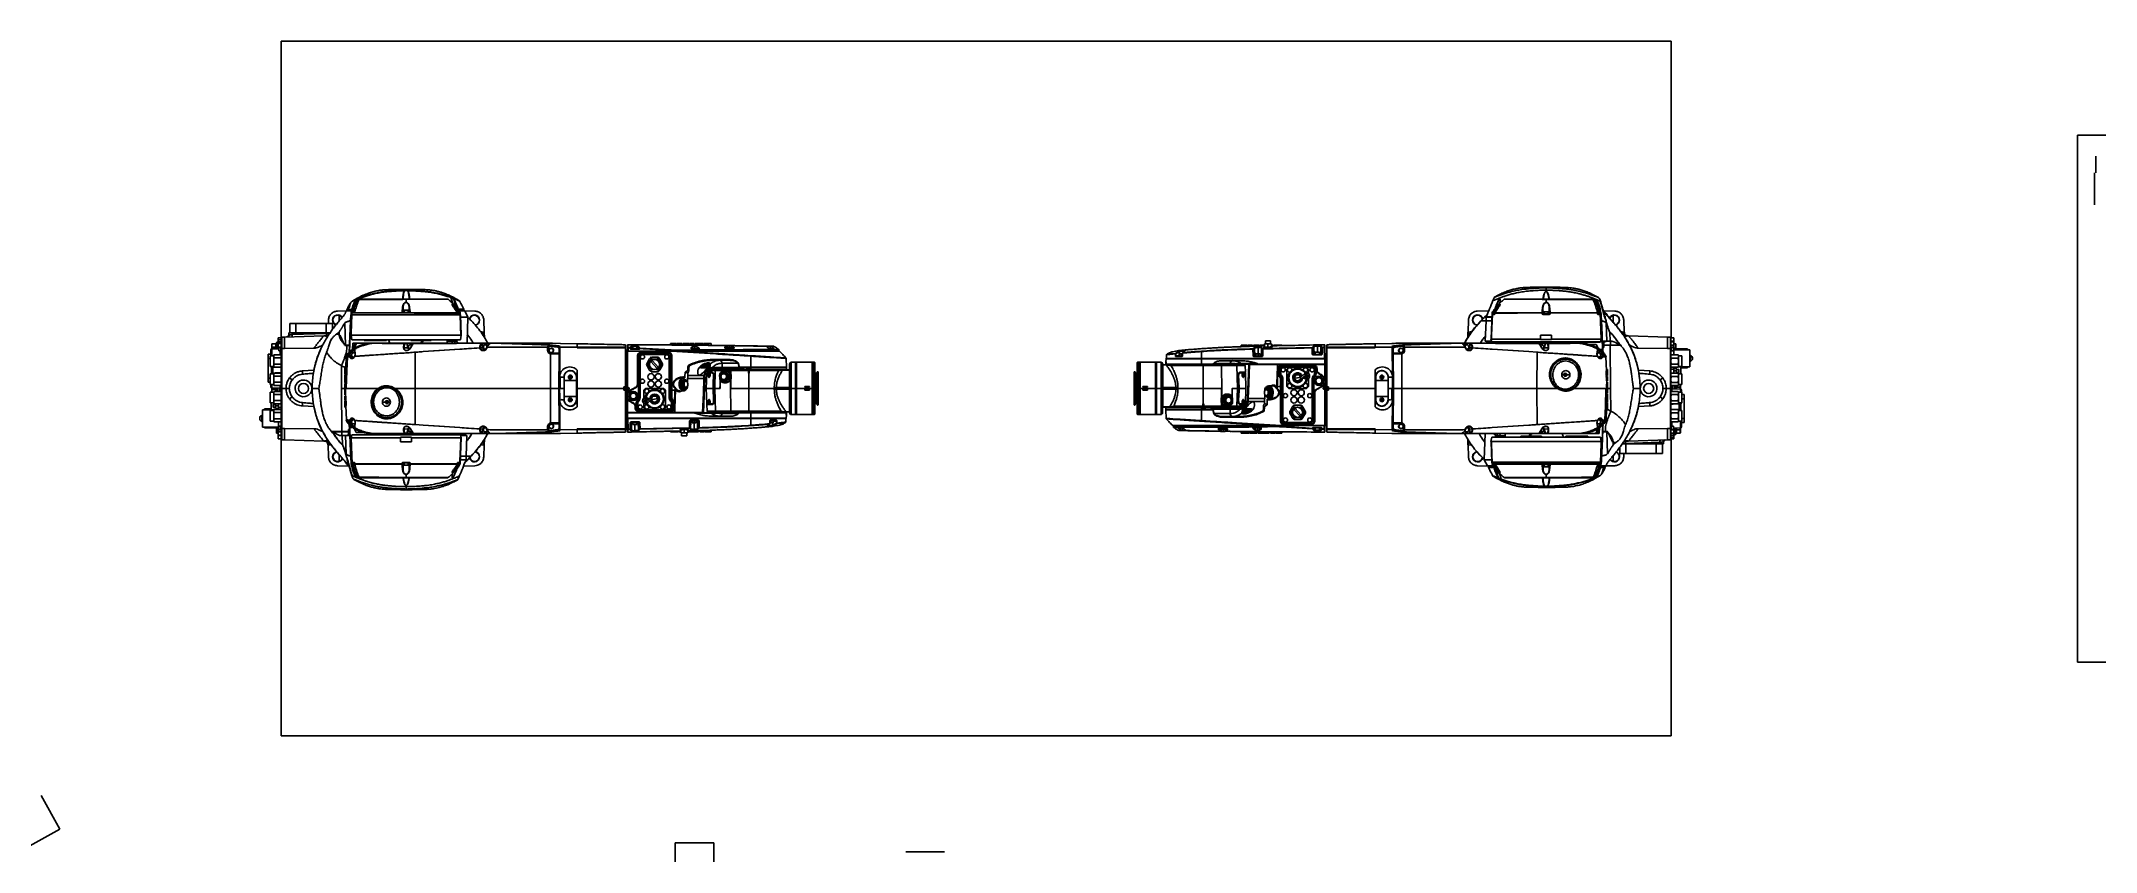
# Model space of a CAD drawing. Header units: millimetres. Extents: x -13464 to 9471, y -517 to 17126.
# Drawn here: x 4809 to 7513, y 11905 to 12973 of the extents above; entities that cross this region are included whole.
import ezdxf

# ---------------------------------------------------------------- set-up
doc = ezdxf.new("R2010")
doc.units = ezdxf.units.MM

msp = doc.modelspace()

# ---------------------------------------------------------------- linework, layer by layer
at = {"color": 7, "linetype": 'Continuous', "lineweight": 25}
for p, q in [((6953.7, 12972.7), (5124.9, 12972.7)), ((5124.9, 12972.7), (5124.9, 12582)), ((6953.7, 12972.7), (6953.7, 12582)), ((7488.4, 12848.8), (7535.9, 12848.8)), ((7488.4, 12155.2), (7488.4, 12848.8)), ((7512.8, 12803.9), (7512.8, 12821.4)), ((7510.8, 12757.2), (7510.8, 12799.2)), ((7512.8, 12799.2), (7512.8, 12803.9)), ((5215.4, 12626.9), (5213.8, 12624.1)), ((5215.4, 12626.9), (5215.5, 12627.2)), ((5215.8, 12627.5), (5216.1, 12627.7)), ((5216.1, 12627.6), (5215.8, 12627.4)), ((5216.4, 12628.4), (5216.3, 12628.1)), ((5216.3, 12628.1), (5216.3, 12628.1)), ((5222.2, 12630), (5223.5, 12632.5)), ((5223.6, 12632.5), (5222.2, 12629.8)), ((5223.5, 12632.5), (5223.1, 12632.5)), ((5224, 12633), (5224.4, 12633)), ((5224, 12630.4), (5225.1, 12632.5)), ((5225.4, 12632.3), (5224.4, 12630.2)), ((5224.4, 12630.2), (5224.4, 12624.7)), ((5224.5, 12633), (5225.3, 12633.4)), ((5227.4, 12632.5), (5225.8, 12632.5)), ((5226, 12633), (5227.9, 12633)), ((5227.4, 12632.5), (5226.3, 12630)), ((5226.4, 12632.9), (5226.7, 12633.5)), ((5227, 12633.4), (5226.9, 12633)), ((5230.3, 12634.9), (5229.9, 12633)), ((5230.2, 12634.2), (5230.3, 12634.8)), ((5284.7, 12633), (5284.8, 12634.2)), ((5285.3, 12634), (5285.2, 12633)), ((5285.3, 12634), (5285.3, 12633)), ((5293.5, 12633), (5293.4, 12634)), ((5293.4, 12634), (5293.4, 12633)), ((5293.9, 12634.2), (5294, 12633)), ((5320.4, 12632.9), (5319.5, 12632.9)), ((5348.1, 12635.4), (5348.1, 12635.4)), ((5349.5, 12631.1), (5348.3, 12635)), ((5348.4, 12634.8), (5348.4, 12634.6)), ((5351, 12626.8), (5349.5, 12631.1)), ((5350.8, 12626.9), (5349.5, 12631.1)), ((5353.4, 12629.5), (5351.7, 12633.4)), ((5353.4, 12629.5), (5353.4, 12624.5)), ((5358.9, 12631.3), (5358.8, 12631.3)), ((6789.3, 12647.9), (6789.3, 12644.8)), ((6789.3, 12644.8), (6789.3, 12643.3)), ((6789.3, 12643.3), (6789.3, 12643.2)), ((6850.3, 12633), (6850.4, 12633)), ((6850.6, 12633), (6852.8, 12633)), ((6852.3, 12629.9), (6851.4, 12632.3)), ((6851.8, 12631.2), (6851.4, 12632.2)), ((6853.4, 12632), (6851.4, 12632)), ((6854.3, 12630.2), (6853.4, 12632)), ((6853.8, 12632.3), (6854.7, 12630.4)), ((6854.2, 12633), (6854.3, 12633)), ((6854.3, 12633), (6854.3, 12633)), ((6854.3, 12633), (6854.4, 12633)), ((6854.3, 12630.2), (6854.3, 12624.4)), ((6855.1, 12632.5), (6855.1, 12632.5)), ((6855.6, 12632.5), (6855.1, 12632.5)), ((6856.5, 12630), (6855.2, 12632.3)), ((6855.3, 12632.3), (6856.5, 12630.2)), ((6855.6, 12632.5), (6855.6, 12632.5)), ((6855.6, 12632.5), (6855.6, 12632.5)), ((6860.4, 12630.7), (6860.8, 12629.3)), ((5136.3, 12601), (5144.3, 12601)), ((5136.3, 12601), (5136.3, 12588.5)), ((5144.3, 12601), (5144.3, 12588.5)), ((5144.3, 12601), (5184.3, 12601)), ((5184.3, 12601), (5184.3, 12588.5)), ((5184.3, 12601), (5192.3, 12601)), ((5187.2, 12605.7), (5187, 12601)), ((5192.3, 12601), (5192.3, 12593)), ((5211.3, 12617.7), (5198.8, 12617.2)), ((5201.1, 12604.1), (5201.1, 12611.6)), ((5208.5, 12601.4), (5206.6, 12598.4)), ((5208.5, 12601.4), (5209.5, 12572.5)), ((5211.4, 12618.7), (5211.3, 12617.5)), ((5211.5, 12619.3), (5211.4, 12618.8)), ((5211.6, 12619.6), (5211.6, 12619.5)), ((5213.8, 12622.1), (5214.6, 12624.4)), ((5214, 12621.5), (5214.1, 12621.5)), ((5214.6, 12623.2), (5214.2, 12622)), ((5214.2, 12622), (5214.3, 12622)), ((5214.3, 12622.1), (5214.3, 12622.1)), ((5214.6, 12624.5), (5214.6, 12623)), ((5214.6, 12624.5), (5215, 12624.5)), ((5215.8, 12626.8), (5215, 12624.5)), ((5216.4, 12608.8), (5216.3, 12607.5)), ((5216.6, 12612.5), (5217.7, 12612.5)), ((5217.7, 12612.5), (5216.9, 12588.4)), ((5217.1, 12615), (5217.1, 12615)), ((5217.2, 12616), (5217.5, 12617.2)), ((5217.7, 12612.5), (5360.3, 12612.5)), ((5218.1, 12614.9), (5218, 12612.5)), ((5219.7, 12616), (5221.6, 12616)), ((5221.6, 12615.5), (5221.6, 12618.5)), ((5221.6, 12618.5), (5222.6, 12618.5)), ((5284.1, 12616.2), (5284.7, 12622.6)), ((5284.6, 12616), (5285.5, 12616)), ((5285.2, 12622.4), (5285.5, 12616)), ((5285.5, 12616), (5286.6, 12616)), ((5286.6, 12615.5), (5286.6, 12618.5)), ((5286.6, 12618.5), (5292.1, 12618.5)), ((5288.9, 12615.5), (5289.3, 12615.5)), ((5289.3, 12615.5), (5289.8, 12615.5)), ((5292.1, 12615.5), (5292.1, 12618.5)), ((5292.1, 12616), (5293.2, 12616)), ((5293.4, 12621.9), (5293.2, 12616)), ((5293.2, 12616), (5294.1, 12616)), ((5293.9, 12622.2), (5294.6, 12616.2)), ((5350, 12625.5), (5350, 12625.3)), ((5356.1, 12616.3), (5352.4, 12621.5)), ((5353.1, 12624.5), (5354.9, 12624.5)), ((5354.3, 12621.2), (5354.3, 12619)), ((5354.6, 12621.5), (5358.8, 12616.3)), ((5354.6, 12618.5), (5357.1, 12618.5)), ((5354.9, 12624.5), (5355.1, 12624.5)), ((5354.9, 12622.4), (5354.9, 12624.5)), ((5355.1, 12622.1), (5355.1, 12624.5)), ((5355.2, 12622), (5356.8, 12622)), ((5355.6, 12621.5), (5357, 12621.5)), ((5357.4, 12621.2), (5355.9, 12621.2)), ((5356.3, 12616), (5356.2, 12616.2)), ((5357.1, 12615.5), (5357.1, 12618.5)), ((5358.4, 12616), (5357.1, 12617.7)), ((5357.1, 12616), (5358.4, 12616)), ((5360.6, 12612.5), (5360.5, 12614.9)), ((5361.8, 12585.5), (5360.9, 12612.5)), ((5365.4, 12617.5), (5365.2, 12619.9)), ((5365.4, 12617.7), (5379.9, 12617.2)), ((5370.7, 12609.5), (5366.4, 12617.5)), ((5369.5, 12575), (5370.7, 12609.5)), ((5370.7, 12609.4), (5370.7, 12609.5)), ((5391.5, 12605.7), (5392, 12589.6)), ((6686.6, 12589.6), (6687.2, 12605.7)), ((6713.9, 12617.7), (6698.8, 12617.2)), ((6710.3, 12604.5), (6709.3, 12577.5)), ((6711.8, 12612.8), (6710.1, 12611.1)), ((6710.5, 12609.3), (6710.3, 12604.5)), ((6717.7, 12604.5), (6710.3, 12604.5)), ((6710.6, 12609.7), (6710.5, 12609.3)), ((6718.3, 12614.9), (6716.9, 12580.5)), ((6718.4, 12615.4), (6718.3, 12614.9)), ((6718.5, 12615.3), (6718.4, 12615.3)), ((6721.4, 12613), (6719.2, 12613)), ((6719.5, 12614), (6721.6, 12614)), ((6719.7, 12613.5), (6721.6, 12613.5)), ((6721.6, 12613.5), (6721.6, 12616.5)), ((6721.6, 12616.5), (6722.8, 12616.5)), ((6726.3, 12621.7), (6722, 12615.2)), ((6722.4, 12620.8), (6722.7, 12621.8)), ((6724.4, 12621.4), (6724.4, 12618.9)), ((6783.9, 12614.8), (6783.9, 12615.2)), ((6784.5, 12614), (6785.5, 12614)), ((6785, 12613.5), (6793.7, 12613.5)), ((6793.7, 12613), (6785, 12613)), ((6785.2, 12622.1), (6785.5, 12614)), ((6785.5, 12614), (6786.6, 12614)), ((6786.6, 12616.5), (6786.6, 12613.5)), ((6786.6, 12616.5), (6791.9, 12616.5)), ((6791.9, 12613.5), (6791.9, 12616.5)), ((6791.9, 12616.5), (6792.1, 12616.5)), ((6792.1, 12613.5), (6792.1, 12616.5)), ((6792.1, 12614), (6793.2, 12614)), ((6793.5, 12622.5), (6793.2, 12614)), ((6793.2, 12614), (6794.2, 12614)), ((6794.7, 12615.2), (6794.8, 12614.8)), ((6856.5, 12616.5), (6857.1, 12616.5)), ((6857.1, 12613.5), (6857.1, 12616.5)), ((6857.1, 12614), (6859.1, 12614)), ((6857.1, 12613.5), (6859, 12613.5)), ((6859.5, 12613), (6857.3, 12613)), ((6860.5, 12614.9), (6861.8, 12580.5)), ((6861.4, 12614.8), (6860.6, 12619.1)), ((6861, 12614), (6861, 12614.9)), ((6861, 12614.9), (6861.1, 12614)), ((6861.1, 12613), (6861, 12613)), ((6861.5, 12614), (6861.5, 12614.7)), ((6861.5, 12614.5), (6861.6, 12614.1)), ((6861.5, 12613.5), (6861.6, 12613.5)), ((6861.6, 12614), (6861.6, 12613.9)), ((6861.9, 12610.5), (6861.9, 12610.5)), ((6862.2, 12604.7), (6863, 12604.5)), ((6862.7, 12604.5), (6862.2, 12604.5)), ((6863, 12622.9), (6863, 12622.8)), ((6865.3, 12617.7), (6879.9, 12617.2)), ((6866.1, 12610.5), (6867.1, 12610.5)), ((6867.1, 12607.2), (6867.1, 12610.5)), ((6868.5, 12601.7), (6869.3, 12577.5)), ((6875.2, 12604.5), (6875.8, 12604.5)), ((6877.5, 12602.6), (6877.5, 12611.6)), ((6891.5, 12605.7), (6892.1, 12589.6)), ((5112.6, 12570), (5112.6, 12574.1)), ((5112.7, 12574.2), (5117.7, 12574.4)), ((5112.7, 12574.2), (5112.7, 12570)), ((5117.7, 12570), (5117.7, 12573.9)), ((5120.6, 12576.8), (5120.6, 12576.7)), ((5120.6, 12576.8), (5121.1, 12576.8)), ((5125.1, 12582), (5121.1, 12582)), ((5121.1, 12579.5), (5121.1, 12582)), ((5125.1, 12579.5), (5121.1, 12579.5)), ((5121.1, 12577), (5121.1, 12579.5)), ((5125.1, 12577), (5121.1, 12577)), ((5121.1, 12574.5), (5121.1, 12577)), ((5125.1, 12574.5), (5121.1, 12574.5)), ((5121.1, 12570), (5121.1, 12574.5)), ((5125.6, 12583), (5129.3, 12583.1)), ((5129.3, 12583.1), (5181.1, 12584.9)), ((5134.9, 12586), (5135, 12588.5)), ((5139.6, 12588.5), (5139.5, 12586.3)), ((5139.5, 12586.3), (5184.7, 12587.9)), ((5139.6, 12588.5), (5188.7, 12588.5)), ((5181.1, 12584.9), (5181.7, 12584.9)), ((5181.7, 12584.9), (5184.2, 12585)), ((5188.7, 12588.5), (5189.1, 12588.5)), ((5195.7, 12585.3), (5195.2, 12584.9)), ((5196.4, 12585.9), (5195.7, 12585.3)), ((5197.6, 12586.8), (5196.4, 12585.9)), ((5199.6, 12588.3), (5197.6, 12586.8)), ((5201.1, 12589.7), (5201.1, 12589.7)), ((5201.1, 12589.7), (5201.2, 12586.6)), ((5215.8, 12585.5), (5216.5, 12585.5)), ((5216.5, 12585.5), (5216.8, 12585.5)), ((5216.5, 12585.5), (5216.8, 12585.5)), ((5216.8, 12585.5), (5216.9, 12587.5)), ((5216.9, 12587.5), (5216.8, 12585.5)), ((5216.8, 12585.5), (5361.3, 12585.5)), ((5216.9, 12587.5), (5216.9, 12587.5)), ((5217.9, 12579.5), (5360.8, 12579.5)), ((5218.9, 12567.1), (5219.3, 12575)), ((5224.1, 12575), (5221, 12568.4)), ((5234.3, 12578.5), (5234.3, 12579.5)), ((5234.3, 12578.5), (5234.3, 12579.5)), ((5246.7, 12578.5), (5234.3, 12578.5)), ((5234.3, 12578.5), (5234.3, 12578.5)), ((5407.6, 12575), (5245.9, 12575)), ((5246.7, 12578.5), (5246.7, 12579.5)), ((5248.2, 12578.5), (5246.7, 12578.5)), ((5248.2, 12578.5), (5248.2, 12579.5)), ((5262.8, 12578.5), (5248.2, 12578.5)), ((5262.8, 12578.5), (5262.8, 12579.5)), ((5263.3, 12578.5), (5262.8, 12578.5)), ((5263.3, 12578.5), (5263.3, 12579.5)), ((5286.9, 12574.7), (5289.9, 12575)), ((5290.2, 12574.6), (5287.4, 12574.3)), ((5289.9, 12575), (5301.4, 12575)), ((5291.7, 12569), (5290.3, 12574.3)), ((5290.8, 12574.5), (5292.2, 12569.1)), ((5298.3, 12574.5), (5290.8, 12574.5)), ((5295.6, 12572.8), (5295.1, 12572.8)), ((5295.4, 12578.5), (5295.4, 12579.5)), ((5296.3, 12578.5), (5295.4, 12578.5)), ((5296.3, 12579.5), (5296.3, 12578.5)), ((5313.6, 12578.5), (5296.3, 12578.5)), ((5301.4, 12575), (5298.7, 12574.7)), ((5301.4, 12574.9), (5298.7, 12574.7)), ((5313.6, 12578.5), (5313.6, 12579.5)), ((5314.9, 12578.5), (5313.6, 12578.5)), ((5314.9, 12579.5), (5314.9, 12578.5)), ((5322.4, 12578.5), (5314.9, 12578.5)), ((5322.4, 12578.5), (5322.4, 12579.5)), ((5343.4, 12577.9), (5343.5, 12579.5)), ((5343.4, 12577.9), (5350.2, 12577.9)), ((5350.2, 12577.9), (5350.2, 12579.5)), ((5352.9, 12577.9), (5355.8, 12577.9)), ((5355.8, 12578), (5355.7, 12579.5)), ((5356, 12577), (5356, 12579.5)), ((5356.9, 12576), (5357.1, 12576)), ((5357.3, 12575.8), (5357.1, 12576)), ((5360.8, 12579.5), (5361.9, 12585.5)), ((5361.9, 12585.5), (5361.3, 12585.5)), ((5370.1, 12585.9), (5369.8, 12584.9)), ((5370.1, 12585.9), (5369.9, 12586.3)), ((5370.3, 12585.7), (5370.1, 12585.9)), ((5387.2, 12590.3), (5391.3, 12589.7)), ((5390.2, 12569), (5388.7, 12574.4)), ((5388.8, 12574.9), (5391.4, 12574.9)), ((5389.3, 12574.5), (5390.7, 12569.1)), ((5391.5, 12584), (5391.3, 12589.7)), ((5391.4, 12574.9), (5399.8, 12574.7)), ((5392.5, 12582.5), (5392.2, 12589.6)), ((5392.2, 12589.6), (5392.5, 12582.4)), ((5394.1, 12572.8), (5393.5, 12572.8)), ((5398.6, 12573.7), (5398.8, 12574.2)), ((5398.8, 12574.2), (5398.8, 12574.3)), ((5459.5, 12575), (5407.6, 12575)), ((5479.6, 12575), (5480.4, 12575)), ((5480.4, 12575), (5481.2, 12575)), ((5481.7, 12575), (5492.3, 12574.7)), ((5492.3, 12574.7), (5514.3, 12574.3)), ((5514.3, 12573.5), (5514.3, 12574.3)), ((5581, 12573), (5581, 12573)), ((5638.5, 12574.5), (5637.2, 12574.5)), ((5637.2, 12572.7), (5637.2, 12574.5)), ((5638.5, 12572.7), (5638.5, 12574.5)), ((5638.5, 12574.5), (5638.8, 12574.5)), ((5643.5, 12574.5), (5638.8, 12574.5)), ((5638.8, 12572.7), (5638.8, 12574.5)), ((5643.5, 12572.6), (5643.5, 12574.5)), ((5643.5, 12574.5), (5645.2, 12574.5)), ((5645.2, 12572.6), (5645.2, 12574.5)), ((5646, 12572.6), (5646, 12574.5)), ((5646, 12574.5), (5651.9, 12574.5)), ((5651.9, 12574.5), (5651.9, 12572.6)), ((5654.8, 12574.5), (5653.5, 12574.5)), ((5653.5, 12572.6), (5653.5, 12574.5)), ((5654.8, 12572.5), (5654.8, 12574.5)), ((5654.8, 12574.5), (5655.1, 12574.5)), ((5659.8, 12574.5), (5655.1, 12574.5)), ((5655.1, 12572.5), (5655.1, 12574.5)), ((5659.8, 12572.5), (5659.8, 12574.5)), ((5659.8, 12574.5), (5661.5, 12574.5)), ((5661.5, 12572.5), (5661.5, 12574.5)), ((5662.3, 12574.5), (5668.2, 12574.5)), ((5662.3, 12574.5), (5662.3, 12572.5)), ((5668.2, 12572.4), (5668.2, 12574.5)), ((5669.6, 12574.5), (5669.6, 12572.4)), ((5669.6, 12574.5), (5673.2, 12574.5)), ((5673.2, 12574.5), (5673.2, 12572.4)), ((5673.2, 12574.5), (5673.4, 12574.5)), ((5673.4, 12574.5), (5673.4, 12572.4)), ((5673.4, 12574.5), (5677, 12574.5)), ((5677, 12572.3), (5677, 12574.5)), ((5677, 12574.5), (5679.7, 12574.5)), ((5679.7, 12574.5), (5679.7, 12572.3)), ((5680.5, 12572.3), (5680.5, 12574.5)), ((5680.5, 12574.5), (5683.2, 12574.5)), ((5683.2, 12574.5), (5683.2, 12572.3)), ((5683.2, 12574.5), (5686.7, 12574.5)), ((5686.7, 12574.5), (5686.7, 12572.2)), ((5686.7, 12574.5), (5687, 12574.5)), ((5687, 12574.5), (5687, 12572.2)), ((5687, 12574.5), (5690.5, 12574.5)), ((5690.5, 12574.5), (5690.5, 12572.2)), ((6418.8, 12574), (6418.8, 12570.6)), ((6423.4, 12574), (6418.8, 12574)), ((6418.8, 12574), (6418.8, 12572.5)), ((6419.9, 12574), (6419.9, 12578)), ((6419.9, 12578), (6426.9, 12578)), ((6423.4, 12574), (6423.4, 12569.6)), ((6427.9, 12574), (6423.4, 12574)), ((6426.9, 12574), (6426.9, 12578)), ((6427.9, 12571), (6427.9, 12574)), ((6427.9, 12574), (6427.9, 12572.5)), ((6497.8, 12573), (6487.1, 12572.8)), ((6564.3, 12574.3), (6586.3, 12574.7)), ((6564.3, 12574.3), (6564.3, 12573.5)), ((6597, 12575), (6597.5, 12575)), ((6597.5, 12575), (6598.3, 12575)), ((6598.3, 12575), (6599.1, 12575)), ((6599.6, 12575), (6618.7, 12575)), ((6619.2, 12575), (6671.1, 12575)), ((6671.1, 12575), (6687.2, 12574.9)), ((6671.1, 12575), (6832.7, 12575)), ((6678.9, 12574.7), (6687.2, 12574.9)), ((6679.9, 12574.3), (6679.9, 12574.2)), ((6679.9, 12574.2), (6680.1, 12573.7)), ((6685.1, 12572.8), (6684.6, 12572.8)), ((6686.5, 12589.7), (6686.2, 12582.2)), ((6687.4, 12589.7), (6687.2, 12583.9)), ((6687.2, 12574.9), (6689.9, 12574.9)), ((6687.4, 12589.7), (6691.7, 12590.3)), ((6688, 12569.1), (6689.4, 12574.5)), ((6690, 12574.4), (6688.5, 12569)), ((6711.5, 12575), (6711.5, 12577.2)), ((6717.8, 12577), (6712.1, 12577)), ((6713.6, 12576), (6713.6, 12575)), ((6713.6, 12576), (6769.3, 12576)), ((6717.4, 12580.5), (6716.8, 12580.5)), ((6717.8, 12576.7), (6716.8, 12580.5)), ((6717.4, 12580.5), (6782.1, 12580.5)), ((6717.8, 12576.7), (6860.8, 12576.7)), ((6717.9, 12576.5), (6860.7, 12576.5)), ((6773.9, 12575), (6772.4, 12576.5)), ((6777.3, 12575), (6788.8, 12575)), ((6780, 12574.7), (6777.3, 12575)), ((6780, 12574.7), (6777.3, 12574.9)), ((6788.4, 12574.5), (6780.4, 12574.5)), ((6796.6, 12585.8), (6782.1, 12585.8)), ((6782.1, 12585.8), (6782.1, 12580.5)), ((6782.1, 12579.7), (6782.1, 12580.5)), ((6796.6, 12579.7), (6782.1, 12579.7)), ((6783.6, 12572.8), (6783.1, 12572.8)), ((6788.4, 12574.5), (6786.9, 12569)), ((6791.3, 12574.3), (6788.4, 12574.6)), ((6788.8, 12575), (6791.8, 12574.7)), ((6796.6, 12580.5), (6796.6, 12585.8)), ((6796.6, 12580.5), (6861.8, 12580.5)), ((6796.6, 12580.5), (6796.6, 12579.7)), ((6812.5, 12575), (6813, 12576.5)), ((6846.4, 12573.5), (6845.5, 12573.5)), ((6857.7, 12568.4), (6855.3, 12573.5)), ((6860.8, 12576.7), (6861.8, 12580.5)), ((6861.8, 12580.5), (6861.9, 12580.5)), ((6861.9, 12580.5), (6863, 12580.5)), ((6866.6, 12577), (6863.5, 12577)), ((6863.6, 12576), (6865.1, 12576)), ((6865.1, 12569.5), (6865.1, 12576)), ((6869.4, 12577.5), (6869.5, 12577.5)), ((6873.5, 12577.5), (6869.5, 12577.5)), ((6873.5, 12577.5), (6873.1, 12589.3)), ((6892.3, 12589.2), (6892.2, 12589.8)), ((6897, 12584.9), (6894.5, 12585)), ((6897.6, 12584.9), (6897, 12584.9)), ((6949.3, 12583.1), (6897.6, 12584.9)), ((6898.5, 12573), (6899.1, 12572.7)), ((6949.3, 12583.1), (6949.3, 12576.1)), ((6953.1, 12583), (6949.3, 12583.1)), ((6949.3, 12568.2), (6949.3, 12573.6)), ((6957.5, 12582), (6953.5, 12582)), ((6953.5, 12577.5), (6957.5, 12577.5)), ((6957.5, 12577), (6953.5, 12577)), ((6957.5, 12582), (6957.5, 12577.5)), ((6957.5, 12577.5), (6957.5, 12577)), ((6957.5, 12577), (6957.5, 12572.5)), ((6957.5, 12574.2), (6959.9, 12574.2)), ((6959.9, 12574.2), (6959.9, 12568.7)), ((5111.1, 12560.4), (5107.7, 12560.4)), ((5107.7, 12554.9), (5107.7, 12560.4)), ((5107.7, 12529.1), (5107.7, 12554.9)), ((5110.6, 12554.9), (5107.7, 12554.9)), ((5110.6, 12544.5), (5110.6, 12558.5)), ((5115.1, 12558.5), (5110.6, 12558.5)), ((5111.1, 12558.5), (5111.1, 12566)), ((5112.7, 12570), (5112.6, 12570)), ((5112.6, 12567.5), (5112.6, 12570)), ((5121.6, 12567.8), (5112.6, 12567.5)), ((5112.6, 12567.5), (5112.6, 12558.5)), ((5112.7, 12570), (5117.7, 12570)), ((5112.7, 12570), (5112.7, 12567.5)), ((5115.4, 12559.6), (5115.1, 12558.5)), ((5115.4, 12559.6), (5115.1, 12557.6)), ((5115.1, 12558.5), (5115.1, 12557.6)), ((5115.1, 12557.6), (5115.1, 12551.6)), ((5115.1, 12557.6), (5115.4, 12555.7)), ((5115.4, 12555.7), (5115.1, 12551.6)), ((5115.1, 12551.6), (5115.4, 12547.6)), ((5115.1, 12551.6), (5115.1, 12545.5)), ((5115.4, 12547.6), (5115.1, 12545.5)), ((5124.9, 12559.6), (5115.4, 12559.6)), ((5124.9, 12555.7), (5115.4, 12555.7)), ((5124.9, 12547.6), (5115.4, 12547.6)), ((5118.6, 12570), (5117.7, 12570)), ((5117.7, 12567.7), (5117.7, 12570)), ((5121.1, 12570), (5125.1, 12570)), ((5121.6, 12569.5), (5121.6, 12570)), ((5124.6, 12569.5), (5121.6, 12569.5)), ((5121.6, 12565), (5121.6, 12569.5)), ((5121.6, 12565), (5124.6, 12565)), ((5123.7, 12559.6), (5123.7, 12565)), ((5124.6, 12569.5), (5124.6, 12570)), ((5124.6, 12565), (5124.6, 12569.5)), ((5124.6, 12565), (5125, 12565)), ((5125.1, 12558.5), (5124.8, 12559.6)), ((5124.9, 12559.6), (5125.1, 12557.6)), ((5125.1, 12557.6), (5124.9, 12555.7)), ((5124.9, 12555.7), (5125.1, 12551.6)), ((5125.1, 12551.6), (5124.9, 12547.6)), ((5124.9, 12547.6), (5125.1, 12545.5)), ((5125, 12565), (5125, 12570)), ((5125.1, 12515.5), (5125.1, 12568)), ((5125.6, 12568.1), (5125.6, 12515.5)), ((5129.3, 12568.2), (5168, 12568.5)), ((5209.5, 12572.5), (5214.7, 12572.5)), ((5209.6, 12572), (5214.7, 12572)), ((5210.5, 12556.9), (5210, 12542.9)), ((5214.8, 12571.7), (5212.7, 12572)), ((5214.4, 12557.3), (5213.4, 12558.6)), ((5214.2, 12558.6), (5214.1, 12558.7)), ((5218.7, 12556), (5214.2, 12558.6)), ((5216.1, 12555.5), (5214.2, 12557.2)), ((5214.6, 12559.1), (5219, 12556.5)), ((5216.8, 12555.9), (5218.7, 12556)), ((5219.1, 12564.3), (5218.8, 12563.8)), ((5220.7, 12562.3), (5220.2, 12562.3)), ((5220.2, 12556.8), (5220.7, 12556.8)), ((5221.7, 12564.9), (5221.3, 12565.5)), ((5221.6, 12565.9), (5221.6, 12565.8)), ((5221.6, 12565.8), (5221.6, 12565.8)), ((5286.5, 12568.8), (5291.7, 12569)), ((5301.3, 12563.1), (5301.3, 12515.5)), ((5360.2, 12567.2), (5311.9, 12563.9)), ((5386.6, 12568.9), (5390.2, 12569)), ((5393.5, 12567.3), (5394.1, 12567.3)), ((5395, 12568.9), (5395.2, 12569.4)), ((5395.2, 12569.4), (5395.2, 12569.4)), ((5395.8, 12569.6), (5395.5, 12568.8)), ((5396.5, 12571), (5395.6, 12569.6)), ((5460.3, 12570), (5404.8, 12570)), ((5468.1, 12570), (5460.3, 12570)), ((5475.5, 12569.9), (5468.1, 12570)), ((5475.5, 12569.9), (5475.5, 12569.9)), ((5475.5, 12565.5), (5475.5, 12569.9)), ((5476, 12569.6), (5476, 12565.5)), ((5476, 12565.5), (5476.1, 12564.7)), ((5476, 12565.5), (5476.7, 12565.5)), ((5476.7, 12571), (5476.7, 12571.2)), ((5476.7, 12565.5), (5476.7, 12571)), ((5477.3, 12571), (5476.7, 12571)), ((5477.3, 12565.5), (5476.7, 12565.5)), ((5477.3, 12571), (5477.3, 12565.5)), ((5479.2, 12561), (5479.3, 12515.5)), ((5479.3, 12561.5), (5480.1, 12561.4)), ((5480.1, 12561.4), (5480.6, 12561.5)), ((5480.1, 12561.4), (5488.2, 12561.5)), ((5480.7, 12568.3), (5480.2, 12568.3)), ((5480.2, 12562.8), (5480.7, 12562.8)), ((5490.5, 12561), (5480.2, 12561)), ((5488.2, 12561.5), (5480.6, 12561.5)), ((5480.7, 12562), (5488.3, 12562)), ((5481.8, 12568), (5481.3, 12568)), ((5490.5, 12561.3), (5488.2, 12561.5)), ((5490.5, 12566.3), (5490.2, 12569.5)), ((5490.2, 12515.5), (5490.5, 12561)), ((5490.5, 12566.3), (5490.5, 12569.8)), ((5490.5, 12561.6), (5490.5, 12566.3)), ((5490.6, 12569.9), (5491.2, 12571.2)), ((5491.2, 12571.2), (5491.2, 12459.8)), ((5491.7, 12569.8), (5491.4, 12532.2)), ((5492.2, 12571), (5491.7, 12569.8)), ((5514.3, 12569.7), (5491.7, 12569.8)), ((5514.3, 12568.8), (5514.3, 12569.7)), ((5577.8, 12517.9), (5577.8, 12568.7)), ((5580.3, 12564.5), (5580.4, 12569.2)), ((5580.4, 12569.1), (5580.3, 12564.5)), ((5580.4, 12564.5), (5638.2, 12564.5)), ((5580.5, 12572.5), (5580.5, 12572.5)), ((5580.5, 12572.5), (5580.5, 12572.5)), ((5580.5, 12572.5), (5580.5, 12572.5)), ((5581.5, 12568.9), (5581.4, 12564.5)), ((5584.3, 12568.8), (5581.5, 12568.9)), ((5584.3, 12568), (5584.3, 12568.8)), ((5584.7, 12568.8), (5584.7, 12568)), ((5584.7, 12568), (5585.9, 12568)), ((5595.8, 12567.5), (5585.3, 12567.5)), ((5595.8, 12567), (5585.3, 12567)), ((5585.9, 12568), (5585.8, 12570.5)), ((5585.9, 12568), (5587.6, 12568)), ((5587.6, 12567.5), (5587.6, 12570.5)), ((5587.6, 12570.5), (5593.1, 12570.5)), ((5593.1, 12567.5), (5593.1, 12570.5)), ((5593.1, 12568), (5594.7, 12568)), ((5594.3, 12558.1), (5594.2, 12558.1)), ((5594.3, 12558.1), (5594.3, 12521.1)), ((5594.7, 12570.1), (5594.7, 12568)), ((5594.7, 12568), (5596.3, 12568)), ((5595, 12558.1), (5595, 12502.8)), ((5595.3, 12558), (5595.3, 12502.7)), ((5595.3, 12558), (5597.1, 12558)), ((5596.3, 12568), (5596.3, 12568.1)), ((5638, 12566.1), (5596.8, 12568.5)), ((5596.8, 12568.1), (5596.8, 12568)), ((5596.8, 12568), (5596.8, 12568.1)), ((5596.8, 12568), (5596.8, 12567.9)), ((5597.1, 12502.7), (5597.1, 12558)), ((5598.9, 12562), (5599.3, 12562)), ((5633.5, 12563.2), (5599.2, 12563.1)), ((5599.2, 12563.1), (5599.3, 12563.1)), ((5633.4, 12563.1), (5599.3, 12563.1)), ((5599.3, 12560.3), (5599.3, 12562)), ((5633.3, 12562), (5599.3, 12562)), ((5633.3, 12560.3), (5599.3, 12560.3)), ((5609.3, 12553.9), (5606.9, 12549.6)), ((5609.6, 12547), (5608.3, 12547)), ((5609.7, 12547), (5609.6, 12547)), ((5611.5, 12550.8), (5613, 12552.2)), ((5619.7, 12541.8), (5611.5, 12550.8)), ((5613.1, 12552), (5611.6, 12550.7)), ((5613, 12552.2), (5621.2, 12543.2)), ((5618.8, 12556.5), (5613.9, 12556.5)), ((5623, 12547), (5623.1, 12547)), ((5623.1, 12547), (5624.3, 12547)), ((5625.8, 12549.6), (5623.3, 12553.9)), ((5633.3, 12562), (5633.3, 12560.3)), ((5633.4, 12563.1), (5633.5, 12563.2)), ((5635.6, 12558), (5635.6, 12502.7)), ((5635.6, 12558), (5637.3, 12558)), ((5637.3, 12502.7), (5637.3, 12558)), ((5638, 12564.5), (5638, 12565.7)), ((5638.5, 12558.2), (5638.4, 12558.1)), ((5638.4, 12503.1), (5638.4, 12558.1)), ((5651.3, 12565.3), (5651.3, 12564.5)), ((5664.6, 12568), (5664.8, 12568)), ((5664.8, 12568), (5664.8, 12568.7)), ((5666.6, 12568), (5664.8, 12568)), ((5665.6, 12567.5), (5665, 12567.5)), ((5666.6, 12570.5), (5666.6, 12567.5)), ((5666.6, 12570.5), (5669.3, 12570.5)), ((5672, 12567), (5667.7, 12567)), ((5669.3, 12567.5), (5669.3, 12570.5)), ((5669.3, 12570.5), (5672.1, 12570.5)), ((5669.3, 12566.6), (5669.8, 12566.6)), ((5670.3, 12566.2), (5669.8, 12566.2)), ((5672.1, 12567.5), (5672.1, 12570.5)), ((5673.5, 12568), (5672.1, 12568)), ((5673.5, 12568.8), (5673.5, 12568)), ((5673.5, 12568), (5674.3, 12568)), ((5674.5, 12567.5), (5673.7, 12567.5)), ((5681, 12546.7), (5679, 12545.5)), ((5681, 12545.5), (5681, 12546.7)), ((5688.8, 12545.5), (5688.8, 12546.9)), ((5714.2, 12553.6), (5693.4, 12553.6)), ((5693.4, 12553.5), (5714.2, 12553.5)), ((5714.1, 12552.5), (5693.4, 12552.5)), ((5704.9, 12572), (5704.4, 12572)), ((5726.2, 12548.6), (5705, 12548.6)), ((5705, 12548.6), (5705.1, 12542.9)), ((5708.6, 12571.9), (5711.6, 12571.9)), ((5709.4, 12570.9), (5708.7, 12569.5)), ((5709.9, 12569), (5709.1, 12569)), ((5709.9, 12570.4), (5709.9, 12569)), ((5711.3, 12569), (5709.9, 12569)), ((5711.3, 12569.2), (5711.3, 12568.5)), ((5714.3, 12569.2), (5711.3, 12569.2)), ((5711.6, 12572.2), (5711.6, 12569.2)), ((5711.6, 12572.2), (5714.3, 12572.2)), ((5714.3, 12569.2), (5714.3, 12572.2)), ((5714.3, 12572.2), (5717.1, 12572.2)), ((5714.3, 12569.2), (5714.3, 12568.5)), ((5717.3, 12569.2), (5714.3, 12569.2)), ((5717.1, 12569.2), (5717.1, 12572.2)), ((5717.1, 12572.2), (5717.8, 12572.2)), ((5717.3, 12568.5), (5717.3, 12569.2)), ((5718.6, 12569), (5717.3, 12569)), ((5717.8, 12571.8), (5717.8, 12572.2)), ((5718.6, 12570.5), (5718.6, 12569)), ((5720.1, 12569), (5718.6, 12569)), ((5720.6, 12569.5), (5719, 12570.9)), ((5742.8, 12558), (5742.8, 12543.5)), ((5762.1, 12571.1), (5763.4, 12571)), ((5763.4, 12571), (5763.4, 12571)), ((5763.4, 12571), (5764.3, 12570.1)), ((5765.4, 12570.5), (5765.4, 12569.1)), ((5765.4, 12570.5), (5768.2, 12570.5)), ((5768.2, 12567.5), (5768.2, 12570.5)), ((5768.2, 12570.5), (5770.9, 12570.5)), ((5769.3, 12570.5), (5768.4, 12570.9)), ((5768.8, 12567.4), (5770.6, 12567.1)), ((5770.6, 12567.1), (5770.9, 12567)), ((5771.2, 12566.6), (5770.6, 12566.7)), ((5770.9, 12567.5), (5770.9, 12570.5)), ((5770.9, 12568), (5772.3, 12568)), ((5770.9, 12567), (5771.2, 12566.9)), ((5770.9, 12567), (5772.1, 12567)), ((5772.1, 12566.6), (5771.2, 12566.6)), ((5772.2, 12566.4), (5771.3, 12566.3)), ((5772, 12566.9), (5772.1, 12567)), ((5772.1, 12567), (5772.3, 12567.1)), ((5772.5, 12566.7), (5772.1, 12566.6)), ((5772.3, 12567.1), (5772.7, 12567.4)), ((5776.4, 12556.4), (5773, 12556.6)), ((5773.2, 12556), (5776.6, 12555.8)), ((5780.3, 12556.2), (5776.4, 12556.4)), ((5776.6, 12555.8), (5780.5, 12555.6)), ((5779.4, 12566.9), (5779.4, 12566.9)), ((5779.7, 12564.5), (5779.7, 12566.5)), ((5787.9, 12555.7), (5786, 12555.8)), ((5786.2, 12555.2), (5788.2, 12555.1)), ((5788.9, 12555.6), (5787.9, 12555.7)), ((5788.2, 12555.1), (5789.1, 12555)), ((5788.9, 12555.6), (5788.9, 12555.6)), ((5789.1, 12555), (5789.1, 12555)), ((5789.8, 12543.5), (5789.2, 12555)), ((5795.2, 12549.6), (5794.1, 12548.3)), ((5794.1, 12541.5), (5794.1, 12548.3)), ((5795.2, 12515.5), (5795.2, 12549.6)), ((5801.8, 12550), (5796, 12550)), ((5796, 12515.5), (5796, 12550)), ((5803.1, 12549.9), (5801.8, 12549.9)), ((5803.2, 12550), (5803.1, 12549.9)), ((5803.1, 12515.5), (5803.1, 12549.9)), ((5823.5, 12550), (5803.2, 12550)), ((5803.2, 12515.5), (5803.2, 12550)), ((5823.8, 12549.7), (5823.5, 12550)), ((5823.5, 12515.5), (5823.5, 12550)), ((5824.9, 12549.9), (5823.8, 12549.9)), ((5824.9, 12550), (5826.8, 12550)), ((5827.3, 12549.5), (5826.8, 12550)), ((5826.8, 12518.5), (5826.8, 12550)), ((6251.8, 12550), (6251.3, 12549.5)), ((6251.8, 12550), (6251.8, 12518.5)), ((6253.7, 12550), (6251.8, 12550)), ((6253.7, 12549.9), (6254.8, 12549.9)), ((6255.1, 12550), (6254.8, 12549.7)), ((6275.4, 12550), (6255.1, 12550)), ((6255.1, 12550), (6255.1, 12515.5)), ((6275.5, 12549.9), (6275.4, 12550)), ((6275.4, 12550), (6275.4, 12515.5)), ((6275.5, 12549.9), (6275.5, 12515.5)), ((6275.5, 12549.9), (6276.8, 12549.9)), ((6282.7, 12550), (6276.8, 12550)), ((6282.7, 12550), (6282.7, 12515.5)), ((6284.6, 12548.3), (6283.5, 12549.7)), ((6283.5, 12549.7), (6283.5, 12515.5)), ((6284.6, 12548.2), (6284.6, 12548.3)), ((6284.7, 12516.7), (6284.7, 12546.8)), ((6284.8, 12547.5), (6284.8, 12547.6)), ((6285, 12546.9), (6285.1, 12546.8)), ((6285.1, 12546.8), (6285.1, 12546.9)), ((6285.1, 12546.6), (6285.1, 12516.7)), ((6289.3, 12546.5), (6285.8, 12546.5)), ((6285.8, 12546.5), (6285.8, 12546.5)), ((6289.3, 12546.5), (6285.8, 12546.5)), ((6288.9, 12550.2), (6288.9, 12547.5)), ((6289.1, 12550.2), (6288.9, 12550.2)), ((6289.2, 12554.5), (6289, 12550.5)), ((6289.3, 12549.5), (6289.2, 12549.7)), ((6289.2, 12549.5), (6289.3, 12549.5)), ((6289.3, 12546.5), (6289.3, 12546.5)), ((6289.9, 12559.9), (6289.9, 12555)), ((6290, 12559.9), (6290, 12559.9)), ((6290.1, 12560.2), (6290.2, 12560.2)), ((6291.5, 12560), (6292.9, 12560.2)), ((6293.1, 12560.6), (6291.6, 12560.4)), ((6298.8, 12560.9), (6301.5, 12561.1)), ((6301.6, 12561.5), (6298.9, 12561.2)), ((6302.1, 12561.1), (6302.1, 12558.5)), ((6302.1, 12558.5), (6306.5, 12558.5)), ((6310.1, 12557.5), (6302.1, 12557.5)), ((6306.5, 12561), (6306.5, 12558)), ((6306.5, 12561), (6309.2, 12561)), ((6306.7, 12561), (6306.7, 12563.7)), ((6309.2, 12558), (6309.2, 12561)), ((6309.2, 12561), (6310.9, 12561)), ((6313.6, 12564.7), (6313.6, 12564.7)), ((6335.9, 12564.5), (6332.7, 12564.3)), ((6338.9, 12564.7), (6335.9, 12564.5)), ((6335.9, 12555), (6335.9, 12564.1)), ((6335.9, 12555), (6498.2, 12555)), ((6335.9, 12554.5), (6498.2, 12554.5)), ((6335.9, 12554.5), (6335.9, 12547.5)), ((6348.4, 12547.5), (6335.9, 12547.5)), ((6338.3, 12545.6), (6338.3, 12546.5)), ((6373.8, 12548.4), (6352.1, 12548.4)), ((6386.6, 12552), (6362.5, 12552)), ((6388, 12570.4), (6410.4, 12571.1)), ((6410.9, 12547.5), (6388, 12547.5)), ((6389.4, 12572.5), (6388.1, 12572.5)), ((6388.1, 12570.5), (6388.1, 12572.5)), ((6409.4, 12548.1), (6388.1, 12548.1)), ((6409.8, 12547.9), (6388.3, 12547.9)), ((6389.4, 12570.5), (6389.4, 12572.5)), ((6389.7, 12572.5), (6389.4, 12572.5)), ((6394.4, 12572.5), (6389.7, 12572.5)), ((6389.7, 12570.6), (6389.7, 12572.5)), ((6394.4, 12570.7), (6394.4, 12572.5)), ((6394.4, 12572.5), (6396.1, 12572.5)), ((6396.1, 12572.5), (6396.1, 12570.8)), ((6398.2, 12547), (6396.5, 12502.4)), ((6396.9, 12570.8), (6396.9, 12572.5)), ((6402.8, 12572.5), (6396.9, 12572.5)), ((6398.5, 12547.3), (6398.5, 12547)), ((6435.5, 12547.3), (6399, 12547.3)), ((6399, 12547.3), (6399, 12547)), ((6399.2, 12547), (6435.8, 12547)), ((6402.8, 12571), (6402.8, 12572.5)), ((6405.4, 12568.9), (6403.6, 12567.6)), ((6403.7, 12558.5), (6403.6, 12567.2)), ((6404.1, 12567.2), (6404.2, 12558.5)), ((6404.2, 12558.5), (6406, 12558.5)), ((6405.7, 12572.5), (6404.4, 12572.5)), ((6404.4, 12571), (6404.4, 12572.5)), ((6415.5, 12558), (6404.8, 12558)), ((6415.5, 12557.5), (6404.8, 12557.5)), ((6405.7, 12571), (6405.7, 12572.5)), ((6406, 12572.5), (6405.7, 12572.5)), ((6406, 12558.5), (6405.8, 12568.4)), ((6410.7, 12572.5), (6406, 12572.5)), ((6406, 12571.1), (6406, 12572.5)), ((6407.6, 12558.5), (6406, 12558.5)), ((6407.6, 12561), (6407.6, 12558)), ((6407.6, 12561), (6410.4, 12561)), ((6409.4, 12548.1), (6409.8, 12547.9)), ((6410.4, 12571.1), (6418.8, 12571.4)), ((6410.4, 12561), (6410.4, 12569.4)), ((6410.4, 12558), (6410.4, 12561)), ((6410.4, 12561), (6413.1, 12561)), ((6410.7, 12571.2), (6410.7, 12572.5)), ((6412.4, 12572.5), (6410.7, 12572.5)), ((6498.3, 12547.5), (6410.9, 12547.5)), ((6412.4, 12571.2), (6412.4, 12572.5)), ((6413.1, 12558), (6413.1, 12561)), ((6414.8, 12558.5), (6413.1, 12558.5)), ((6413.2, 12571.2), (6413.2, 12572.5)), ((6418.8, 12572.5), (6413.2, 12572.5)), ((6415, 12568.7), (6414.8, 12558.5)), ((6414.8, 12558.5), (6416, 12558.5)), ((6416.6, 12568), (6415.5, 12569.2)), ((6416, 12558.5), (6416.2, 12567.5)), ((6416.6, 12567.5), (6416.5, 12558.5)), ((6416.5, 12558.5), (6416.5, 12558.4)), ((6481.5, 12569.3), (6416.6, 12568)), ((6418.8, 12571.4), (6418.8, 12571.4)), ((6418.8, 12570.6), (6418.8, 12570.5)), ((6430.6, 12572.5), (6427.9, 12572.5)), ((6427.9, 12571.6), (6440, 12571.8)), ((6427.9, 12571), (6427.9, 12571)), ((6430.6, 12571.6), (6430.6, 12572.5)), ((6431.4, 12571.7), (6431.4, 12572.5)), ((6434.1, 12572.5), (6431.4, 12572.5)), ((6434.1, 12571.7), (6434.1, 12572.5)), ((6437.6, 12572.5), (6434.1, 12572.5)), ((6435.5, 12547.3), (6435.5, 12547)), ((6497.8, 12547.3), (6436.2, 12547.3)), ((6436.2, 12547.3), (6436.2, 12547)), ((6436.5, 12547), (6498.3, 12547)), ((6437.6, 12572.5), (6437.6, 12571.8)), ((6437.9, 12572.5), (6437.6, 12572.5)), ((6437.9, 12571.8), (6437.9, 12572.5)), ((6441.4, 12572.5), (6437.9, 12572.5)), ((6441.4, 12571.8), (6441.4, 12572.5)), ((6442.3, 12546.1), (6442.2, 12546.2)), ((6482.5, 12546.1), (6442.2, 12546.2)), ((6442.3, 12546.1), (6482.4, 12546.1)), ((6483.3, 12570.9), (6481.5, 12569.3)), ((6481.6, 12560.7), (6481.5, 12568.8)), ((6482, 12568.8), (6482.1, 12560.7)), ((6482.1, 12560.7), (6484, 12560.7)), ((6482.4, 12546.1), (6482.5, 12546.1)), ((6493.6, 12560.2), (6482.7, 12560.2)), ((6493.5, 12559.7), (6482.7, 12559.7)), ((6484, 12560.7), (6483.8, 12570.4)), ((6485.6, 12560.7), (6484, 12560.7)), ((6485.6, 12560.2), (6485.6, 12563.2)), ((6485.6, 12563.2), (6491.1, 12563.2)), ((6488.4, 12563.2), (6488.4, 12571.2)), ((6491.1, 12560.2), (6491.1, 12563.2)), ((6492.9, 12560.7), (6491.1, 12560.7)), ((6493, 12570.7), (6492.9, 12560.7)), ((6492.9, 12560.7), (6494.1, 12560.7)), ((6494.1, 12560.7), (6494.2, 12569.1)), ((6494.7, 12569.1), (6494.6, 12560.7)), ((6494.6, 12560.7), (6494.6, 12560.6)), ((6494.7, 12569.1), (6497.3, 12569.2)), ((6497.6, 12555), (6497.3, 12569.2)), ((6497.4, 12569.2), (6497.3, 12569.2)), ((6497.4, 12569.2), (6497.6, 12555)), ((6497.8, 12547.3), (6497.8, 12547)), ((6497.9, 12547.3), (6497.9, 12547)), ((6498.2, 12555), (6499.1, 12555)), ((6498.3, 12547), (6498.3, 12528.7)), ((6498.4, 12569.4), (6498.6, 12555)), ((6498.9, 12547), (6498.9, 12547.3)), ((6500.8, 12547.1), (6500.6, 12547)), ((6500.8, 12517.9), (6500.8, 12568.7)), ((6564.3, 12569.7), (6587, 12569.8)), ((6564.3, 12568.8), (6564.3, 12569.7)), ((6587, 12569.8), (6586.5, 12571)), ((6587, 12569.8), (6587.3, 12532.2)), ((6587.5, 12571.2), (6588.1, 12569.9)), ((6587.5, 12459.8), (6587.5, 12571.2)), ((6588.2, 12566.3), (6588.1, 12569.8)), ((6588.5, 12569.5), (6588.2, 12566.3)), ((6588.2, 12561.6), (6588.2, 12566.3)), ((6590.4, 12561.5), (6588.2, 12561.3)), ((6588.5, 12515.5), (6588.2, 12561)), ((6598.5, 12561), (6588.2, 12561)), ((6590.4, 12562), (6598, 12562)), ((6590.4, 12561.5), (6598.5, 12561.4)), ((6598, 12561.5), (6590.4, 12561.5)), ((6596.9, 12563), (6597.4, 12563)), ((6598.5, 12568.3), (6598, 12568.3)), ((6598, 12562.8), (6598.5, 12562.8)), ((6598.5, 12561.4), (6598, 12561.5)), ((6598.5, 12561.4), (6599.4, 12561.5)), ((6599.5, 12561), (6599.3, 12515.5)), ((6601.4, 12565.5), (6601.4, 12571)), ((6601.4, 12571), (6602, 12571)), ((6601.4, 12565.5), (6602, 12565.5)), ((6602, 12571.2), (6602, 12571)), ((6602, 12571), (6602, 12565.5)), ((6602.7, 12565.5), (6602, 12565.5)), ((6602.6, 12564.7), (6602.7, 12565.5)), ((6602.7, 12565.5), (6602.7, 12569.6)), ((6603.2, 12569.9), (6610.6, 12570)), ((6603.2, 12569.9), (6603.2, 12569.9)), ((6603.2, 12569.9), (6603.2, 12565.5)), ((6610.6, 12570), (6618.4, 12570)), ((6683.2, 12568.8), (6682.9, 12569.6)), ((6683.6, 12568.9), (6683.5, 12569.4)), ((6683.6, 12568.9), (6683.6, 12568.9)), ((6684.6, 12567.3), (6685.1, 12567.3)), ((6692.1, 12568.9), (6688.5, 12569)), ((6718.5, 12567.2), (6766.8, 12563.9)), ((6766.8, 12563.9), (6777.4, 12563.1)), ((6777.4, 12563.1), (6777.3, 12515.5)), ((6792.2, 12568.8), (6786.9, 12569)), ((6857.4, 12565.5), (6857, 12564.9)), ((6857.1, 12565.8), (6857.1, 12565.9)), ((6857.7, 12556.8), (6858, 12556.8)), ((6858.5, 12562.3), (6858, 12562.3)), ((6858, 12556.8), (6858.5, 12556.8)), ((6860, 12556), (6859, 12555.6)), ((6859.7, 12556.5), (6864.1, 12559.1)), ((6864.5, 12558.6), (6860, 12556)), ((6861.9, 12555.9), (6860, 12556)), ((6863.6, 12566.8), (6860.2, 12566.8)), ((6861.9, 12565.5), (6863.7, 12565.5)), ((6864.5, 12557.2), (6862.6, 12555.5)), ((6863.6, 12566.8), (6863.7, 12565.5)), ((6863.7, 12565.5), (6863.9, 12565.5)), ((6863.9, 12569.5), (6865.1, 12569.5)), ((6863.9, 12565.5), (6863.9, 12563.6)), ((6863.9, 12565.5), (6864.2, 12565.5)), ((6864.3, 12563.3), (6864.2, 12565.5)), ((6865.2, 12558.6), (6864.3, 12557.3)), ((6864.6, 12558.7), (6864.5, 12558.6)), ((6865.1, 12572.5), (6873.8, 12572.5)), ((6873.8, 12572.3), (6865.1, 12572.3)), ((6868.6, 12538.6), (6868, 12556.9)), ((6868.2, 12556.9), (6868.2, 12556.9)), ((6873.8, 12572.5), (6873.8, 12572.3)), ((6873.8, 12572.5), (6886.7, 12572.5)), ((6873.8, 12572.3), (6874.3, 12515.5)), ((6887.5, 12572.3), (6873.8, 12572.3)), ((6887, 12572.5), (6887, 12572.5)), ((6887, 12572.5), (6887, 12572.5)), ((6887, 12572.5), (6887, 12572.5)), ((6887, 12572.5), (6887.3, 12572.5)), ((6887.3, 12572.5), (6887.3, 12572.5)), ((6949.3, 12568.2), (6910.7, 12568.5)), ((6953.1, 12515.5), (6953.1, 12568.1)), ((6953.5, 12572.5), (6957.5, 12572.5)), ((6953.5, 12570), (6957.5, 12570)), ((6953.5, 12568), (6953.5, 12515.5)), ((6953.8, 12559.6), (6953.5, 12558.5)), ((6953.5, 12557.5), (6953.8, 12559.6)), ((6953.8, 12555.4), (6953.5, 12557.5)), ((6953.5, 12551.4), (6953.8, 12555.4)), ((6953.8, 12547.3), (6953.5, 12551.4)), ((6953.5, 12545.4), (6953.8, 12547.3)), ((6953.7, 12570), (6953.7, 12565)), ((6954, 12565), (6953.7, 12565)), ((6963.3, 12559.6), (6953.8, 12559.6)), ((6953.8, 12555.4), (6963.3, 12555.4)), ((6953.8, 12547.3), (6963.3, 12547.3)), ((6954, 12570), (6954, 12569.5)), ((6954, 12569.5), (6954, 12565)), ((6954, 12569.5), (6957, 12569.5)), ((6954, 12565), (6957, 12565)), ((6957, 12570), (6957, 12569.5)), ((6957, 12569.5), (6957, 12565)), ((6957, 12569.2), (6957.4, 12569.2)), ((6957, 12566.2), (6957.4, 12566.2)), ((6957.4, 12569.2), (6957.4, 12570)), ((6957.4, 12566.2), (6957.4, 12569.2)), ((6957.4, 12568.7), (6959.9, 12568.7)), ((6958.1, 12567.7), (6957.4, 12567.7)), ((6957.4, 12566.3), (6978.3, 12566.3)), ((6957.4, 12559.6), (6957.4, 12566.2)), ((6957.5, 12572.5), (6957.5, 12570)), ((6959.5, 12566.3), (6958.1, 12567.7)), ((6958.1, 12566.3), (6958.1, 12567.7)), ((6975.6, 12567.4), (6958.4, 12567.4)), ((6963.5, 12558.5), (6963.3, 12559.6)), ((6963.5, 12557.5), (6963.3, 12559.6)), ((6963.3, 12555.4), (6963.5, 12557.5)), ((6963.5, 12551.4), (6963.3, 12555.4)), ((6963.3, 12547.3), (6963.5, 12551.4)), ((6963.5, 12545.4), (6963.3, 12547.3)), ((6963.5, 12557.5), (6963.5, 12558.5)), ((6963.5, 12558.5), (6968, 12558.5)), ((6963.5, 12551.4), (6963.5, 12557.5)), ((6963.5, 12545.4), (6963.5, 12551.4)), ((6968, 12558.5), (6968, 12544.5)), ((6975.6, 12567.4), (6975.6, 12566.3)), ((6978.3, 12566.3), (6978.3, 12543.7)), ((6979.3, 12557.2), (6978.3, 12557.2)), ((6979.3, 12555), (6978.3, 12555)), ((6978.3, 12552.7), (6979.3, 12552.7)), ((6979.3, 12555), (6979.3, 12559)), ((6979.3, 12551), (6979.3, 12555)), ((5107.7, 12523.6), (5107.7, 12529.1)), ((5110.6, 12529.1), (5107.7, 12529.1)), ((5110.6, 12523.6), (5107.7, 12523.6)), ((5115.1, 12544.5), (5110.6, 12544.5)), ((5110.6, 12520.5), (5110.6, 12534.5)), ((5115.1, 12534.5), (5110.6, 12534.5)), ((5115.1, 12520.5), (5110.6, 12520.5)), ((5111.1, 12517.9), (5111.1, 12520.5)), ((5112.1, 12535.6), (5112.1, 12544.5)), ((5123.7, 12536.1), (5112.6, 12535.7)), ((5112.6, 12535.6), (5112.6, 12535.3)), ((5112.6, 12535.3), (5115.4, 12535.4)), ((5112.6, 12520.5), (5112.6, 12516.4)), ((5114.1, 12544.5), (5114.1, 12535.7)), ((5115.1, 12545.5), (5115.4, 12543.4)), ((5115.1, 12545.5), (5115.1, 12544.5)), ((5115.1, 12544.5), (5115.4, 12543.4)), ((5115.4, 12535.6), (5115.1, 12534.5)), ((5115.4, 12535.6), (5115.1, 12533.6)), ((5115.1, 12534.5), (5115.1, 12533.6)), ((5115.1, 12533.6), (5115.4, 12531.7)), ((5115.1, 12533.6), (5115.1, 12527.6)), ((5115.4, 12531.7), (5115.1, 12527.6)), ((5115.1, 12527.6), (5115.4, 12523.6)), ((5115.1, 12527.6), (5115.1, 12521.5)), ((5115.4, 12523.6), (5115.1, 12521.5)), ((5115.1, 12521.5), (5115.4, 12519.4)), ((5115.1, 12521.5), (5115.1, 12520.5)), ((5115.1, 12520.5), (5115.4, 12519.4)), ((5115.4, 12543.4), (5124.9, 12543.4)), ((5124.9, 12535.6), (5115.4, 12535.6)), ((5124.9, 12531.7), (5115.4, 12531.7)), ((5124.9, 12523.6), (5115.4, 12523.6)), ((5115.4, 12519.4), (5124.9, 12519.4)), ((5123.2, 12535.6), (5123.7, 12535.6)), ((5123.7, 12535.6), (5123.7, 12536.1)), ((5123.7, 12536.1), (5123.7, 12536.1)), ((5123.7, 12516), (5123.7, 12519.4)), ((5124.8, 12543.4), (5125.1, 12544.5)), ((5125.1, 12534.5), (5124.8, 12535.6)), ((5124.8, 12519.4), (5125.1, 12520.5)), ((5125.1, 12545.5), (5124.9, 12543.4)), ((5124.9, 12535.6), (5125.1, 12533.6)), ((5125.1, 12533.6), (5124.9, 12531.7)), ((5124.9, 12531.7), (5125.1, 12527.6)), ((5125.1, 12527.6), (5124.9, 12523.6)), ((5124.9, 12523.6), (5125.1, 12521.5)), ((5125.1, 12521.5), (5124.9, 12519.4)), ((5139.4, 12526.7), (5135.9, 12529.3)), ((5152.9, 12538.5), (5167.9, 12539.5)), ((5204.1, 12545.5), (5204.3, 12515.5)), ((5208.6, 12544.1), (5208.6, 12540.6)), ((5210, 12544.1), (5208.6, 12544.1)), ((5208.6, 12540.6), (5208.6, 12540.3)), ((5209.9, 12540.6), (5208.6, 12540.6)), ((5208.6, 12540.3), (5208.6, 12536.8)), ((5209.9, 12540.3), (5208.6, 12540.3)), ((5210.3, 12536.8), (5208.6, 12536.8)), ((5208.6, 12536.8), (5208.6, 12534.1)), ((5210.2, 12534.1), (5208.6, 12534.1)), ((5208.6, 12533.2), (5208.6, 12530.5)), ((5210.2, 12533.2), (5208.6, 12533.2)), ((5210.1, 12530.5), (5208.6, 12530.5)), ((5208.6, 12530.5), (5208.6, 12527)), ((5209.5, 12527), (5208.6, 12527)), ((5208.6, 12527), (5208.6, 12526.7)), ((5208.6, 12526.7), (5208.6, 12523.2)), ((5209.4, 12526.7), (5208.6, 12526.7)), ((5209.4, 12523.2), (5208.6, 12523.2)), ((5208.6, 12521.7), (5208.6, 12515.9)), ((5209.8, 12521.7), (5208.6, 12521.7)), ((5209.3, 12524.4), (5209.3, 12521.7)), ((5209.5, 12527), (5209.4, 12526.7)), ((5209.4, 12526.7), (5209.4, 12524.4)), ((5210.1, 12530.5), (5209.5, 12527)), ((5209.7, 12534.1), (5209.7, 12533.2)), ((5209.9, 12540.6), (5210.1, 12542.9)), ((5209.9, 12540.3), (5209.9, 12540.6)), ((5210.3, 12536.8), (5209.9, 12540.3)), ((5491.4, 12532.2), (5491.4, 12530.3)), ((5492.2, 12515.5), (5492.2, 12530.3)), ((5497.1, 12526), (5497.1, 12526)), ((5497.2, 12530.5), (5497.2, 12530.5)), ((5497.2, 12530.5), (5497.2, 12526)), ((5497.2, 12530.5), (5497.2, 12526)), ((5497.2, 12526), (5497.2, 12526)), ((5497.2, 12526), (5513.5, 12526)), ((5505.3, 12538.7), (5505.3, 12538.9)), ((5505.3, 12532.6), (5505.3, 12533)), ((5505.3, 12530.5), (5505.3, 12532.6)), ((5505.3, 12530.5), (5505.3, 12528.4)), ((5505.3, 12528.4), (5505.3, 12528)), ((5514, 12530.5), (5513.5, 12533.3)), ((5513.5, 12526), (5513.5, 12530.5)), ((5514, 12530.5), (5513.5, 12530.5)), ((5513.6, 12526), (5513.5, 12526)), ((5513.6, 12526), (5513.6, 12505)), ((5594.3, 12521.1), (5594.3, 12521.1)), ((5606.9, 12544.4), (5609.3, 12540.1)), ((5611.8, 12540.4), (5614.9, 12540.4)), ((5613.9, 12537.5), (5618.8, 12537.5)), ((5617.8, 12540.4), (5620.9, 12540.4)), ((5619.6, 12542), (5621.1, 12543.3)), ((5621.2, 12543.2), (5619.7, 12541.8)), ((5623.3, 12540.1), (5625.8, 12544.4)), ((5652.1, 12521), (5651.3, 12521)), ((5652.9, 12521), (5653.5, 12521)), ((5653.6, 12529.6), (5653.1, 12529.5)), ((5653.1, 12529.5), (5653.4, 12529.6)), ((5653.8, 12521), (5653.5, 12521)), ((5654.7, 12521), (5653.8, 12521)), ((5655, 12521), (5654.7, 12521)), ((5656, 12527), (5655.2, 12527)), ((5656.7, 12526), (5656.1, 12526)), ((5660, 12539.2), (5656.3, 12536.9)), ((5656.6, 12526), (5656.9, 12525.9)), ((5659.7, 12523.3), (5659.5, 12523.6)), ((5659.6, 12523.3), (5659.9, 12535.2)), ((5681.1, 12528.6), (5659.7, 12528.6)), ((5659.8, 12532.7), (5681.4, 12532.7)), ((5660, 12521), (5660.1, 12521)), ((5660.8, 12539.3), (5661, 12544.4)), ((5661.2, 12538.4), (5661.3, 12543.8)), ((5661.3, 12543.3), (5661.3, 12543.3)), ((5675, 12542.5), (5674.1, 12541.1)), ((5676.1, 12543.8), (5676.1, 12543.6)), ((5676.1, 12543.6), (5681, 12543.6)), ((5676.2, 12543.3), (5681, 12543.3)), ((5676.8, 12542.6), (5676.2, 12543.3)), ((5676.5, 12544.3), (5681, 12544.3)), ((5676.7, 12544.5), (5681, 12544.5)), ((5676.8, 12542.6), (5685.2, 12542.6)), ((5679, 12545.5), (5677.9, 12545.5)), ((5679, 12545.5), (5681, 12545.5)), ((5680.5, 12484), (5682.2, 12528.6)), ((5681, 12544.5), (5681, 12545.5)), ((5681, 12544.5), (5687, 12544.5)), ((5681, 12544.3), (5686, 12544.3)), ((5681, 12544.3), (5681, 12543.6)), ((5681, 12543.3), (5681, 12543.6)), ((5681, 12543.6), (5686, 12543.6)), ((5681, 12543.3), (5685.8, 12543.3)), ((5681.9, 12536.1), (5681.4, 12532.7)), ((5688.6, 12545.5), (5682.6, 12545.5)), ((5682.7, 12533.8), (5683.4, 12537.4)), ((5684.1, 12540.7), (5684.6, 12540.4)), ((5685.1, 12535.8), (5684.3, 12515.5)), ((5685.1, 12540.5), (5684.6, 12540.4)), ((5684.8, 12541.2), (5685.6, 12541.1)), ((5685.2, 12539), (5685.1, 12536.8)), ((5685.1, 12536.8), (5691.9, 12536.8)), ((5685.2, 12542.6), (5685.8, 12543.3)), ((5685.2, 12539), (5696, 12539)), ((5685.6, 12541.1), (5686.3, 12541)), ((5686, 12543.6), (5686, 12544.3)), ((5687, 12544.5), (5687, 12545.5)), ((5687.1, 12535.8), (5687, 12533)), ((5687, 12533), (5689.3, 12533)), ((5688.5, 12545.5), (5687.1, 12542.5)), ((5687.7, 12536.3), (5689.9, 12536.3)), ((5688.1, 12542.4), (5687.9, 12542.1)), ((5688.6, 12545.5), (5688.8, 12545.5)), ((5689.3, 12533), (5689.4, 12535.8)), ((5705.1, 12542.9), (5691.9, 12542.9)), ((5693.1, 12536.3), (5692.2, 12536.3)), ((5706.5, 12541), (5693.2, 12541)), ((5694.3, 12532.3), (5693.6, 12515.5)), ((5694.3, 12534), (5694.3, 12532.3)), ((5694.3, 12532.3), (5694.3, 12532.3)), ((5694.3, 12532.3), (5694.3, 12530.3)), ((5694.4, 12532.3), (5694.3, 12532.3)), ((5696, 12539), (5695.4, 12515.5)), ((5696, 12539), (5716.4, 12539)), ((5701.8, 12532.5), (5701.9, 12529.5)), ((5701.9, 12532.5), (5701.8, 12532.5)), ((5701.9, 12529.5), (5701.8, 12532.5)), ((5701.8, 12532.5), (5701.8, 12532.5)), ((5701.9, 12529.5), (5701.9, 12532.5)), ((5701.9, 12529.5), (5701.9, 12529.5)), ((5701.9, 12529.5), (5701.9, 12529.5)), ((5702.3, 12515.5), (5702.4, 12520.7)), ((5702.4, 12527.1), (5702.5, 12521.8)), ((5703.4, 12531), (5703, 12531)), ((5703, 12531), (5703, 12531)), ((5703.6, 12531), (5703.4, 12531)), ((5704.4, 12524.5), (5704, 12524.9)), ((5704.4, 12524.5), (5705, 12524.2)), ((5727.6, 12542.9), (5705.1, 12542.9)), ((5706.3, 12523.7), (5707.4, 12523.5)), ((5706.6, 12538.4), (5707.3, 12538.5)), ((5706.9, 12538.2), (5707.1, 12538.4)), ((5706.9, 12538.2), (5709.7, 12538.3)), ((5709.8, 12523.9), (5707, 12524)), ((5707.3, 12523.6), (5707, 12524)), ((5710, 12538.5), (5707.3, 12538.5)), ((5707.3, 12523.6), (5707.3, 12523.6)), ((5707.4, 12523.5), (5707.3, 12523.6)), ((5707.4, 12523.5), (5710.1, 12523.5)), ((5707.9, 12535.9), (5707.6, 12535.9)), ((5707.6, 12526), (5707.9, 12526)), ((5710.3, 12523), (5707.6, 12523)), ((5708.3, 12537), (5708, 12537)), ((5708, 12525), (5708.3, 12525)), ((5708.1, 12539), (5710.8, 12539)), ((5709.8, 12538.4), (5709.7, 12538.3)), ((5710, 12523.6), (5709.8, 12523.9)), ((5710.6, 12538.5), (5710, 12538.5)), ((5710, 12538.5), (5710, 12538.5)), ((5710.3, 12523), (5710.3, 12523)), ((5710.8, 12531), (5711.1, 12531)), ((5711.1, 12531), (5712, 12531)), ((5712, 12531), (5712.2, 12531)), ((5712.5, 12531), (5712.2, 12531)), ((5713.5, 12531), (5713.9, 12531)), ((5715.2, 12532.5), (5715.2, 12529.5)), ((5715.2, 12532.5), (5715.3, 12529.5)), ((5715.3, 12529.5), (5715.2, 12529.5)), ((5715.3, 12529.5), (5715.3, 12529.5)), ((5716.3, 12532.5), (5715.5, 12532.5)), ((5715.5, 12532.5), (5715.6, 12529.5)), ((5715.6, 12529.5), (5715.8, 12529.5)), ((5715.8, 12529.5), (5716, 12527.3)), ((5716.1, 12520.8), (5716.3, 12532.5)), ((5716.5, 12485.5), (5716.2, 12518.7)), ((5716.4, 12535.1), (5716.4, 12539)), ((5716.4, 12539), (5739.8, 12539)), ((5716.7, 12540), (5716.9, 12540)), ((5738.8, 12543.5), (5727.8, 12543.5)), ((5737.8, 12541), (5737, 12541)), ((5737.8, 12541), (5737.8, 12542.5)), ((5737.8, 12542.5), (5738.8, 12542.5)), ((5738.8, 12541), (5737.8, 12541)), ((5742.8, 12543.5), (5738.8, 12543.5)), ((5738.8, 12542.5), (5738.8, 12543.5)), ((5741.8, 12542.5), (5738.8, 12542.5)), ((5738.8, 12542.5), (5738.8, 12541)), ((5741.8, 12541), (5738.8, 12541)), ((5739.8, 12540), (5740.3, 12540)), ((5739.8, 12539), (5739.8, 12535.7)), ((5740.3, 12539.8), (5740.3, 12540)), ((5740.3, 12540), (5740.8, 12540)), ((5740.3, 12535.7), (5740.3, 12515.5)), ((5740.8, 12539), (5779.4, 12539)), ((5741.8, 12543.5), (5741.8, 12542.5)), ((5741.8, 12542.5), (5742.8, 12542.5)), ((5741.8, 12541), (5741.8, 12542.5)), ((5742.8, 12541), (5741.8, 12541)), ((5789.7, 12541), (5742.8, 12541)), ((5784.7, 12540), (5784.7, 12539.7)), ((5784.7, 12540), (5792.8, 12540)), ((5784.7, 12539.7), (5792.8, 12539.7)), ((5789.7, 12541), (5789.8, 12543.5)), ((5792.8, 12539.7), (5792.8, 12540)), ((5793.6, 12540.3), (5793.8, 12540.4)), ((5793.6, 12540.3), (5793.6, 12540.3)), ((5793.6, 12516.6), (5793.6, 12539.9)), ((5794, 12540), (5794, 12516.6)), ((5827.3, 12518.7), (5827.1, 12518.5)), ((5828.8, 12535.5), (5827.3, 12535.5)), ((5829.5, 12535.3), (5828.8, 12535.5)), ((5828.8, 12515.5), (5828.8, 12535.5)), ((5829.5, 12515.5), (5829.5, 12535.3)), ((5829.6, 12515.5), (5829.6, 12535.3)), ((5830.2, 12537.3), (5830, 12535.7)), ((5830, 12535.7), (5830, 12515.5)), ((5830.4, 12537.5), (5830.2, 12537.3)), ((5830.2, 12537.3), (5830.2, 12515.5)), ((5831, 12537.5), (5830.4, 12537.5)), ((5830.4, 12537.5), (5830.4, 12516)), ((5831.3, 12537.2), (5831, 12537.5)), ((5831, 12537.5), (5831, 12516)), ((5831.3, 12515.5), (5831.3, 12537.2)), ((6247.6, 12537.5), (6247.3, 12537.2)), ((6247.3, 12537.2), (6247.3, 12515.5)), ((6248.3, 12537.5), (6247.6, 12537.5)), ((6247.6, 12516), (6247.6, 12537.5)), ((6248.5, 12537.3), (6248.3, 12537.5)), ((6248.3, 12516), (6248.3, 12537.5)), ((6248.6, 12535.7), (6248.5, 12537.3)), ((6248.5, 12515.5), (6248.5, 12537.3)), ((6248.6, 12515.5), (6248.6, 12535.7)), ((6249, 12535.3), (6249, 12515.5)), ((6249.8, 12535.5), (6249.1, 12535.3)), ((6249.1, 12535.3), (6249.1, 12515.5)), ((6251.3, 12535.5), (6249.8, 12535.5)), ((6249.8, 12535.5), (6249.8, 12515.5)), ((6251.5, 12518.5), (6251.3, 12518.7)), ((6338.3, 12545.6), (6295.9, 12545.6)), ((6338.3, 12515.5), (6338.3, 12545.6)), ((6362.2, 12545.6), (6338.3, 12545.6)), ((6362.2, 12545.6), (6362.5, 12512.3)), ((6382.5, 12545.6), (6362.2, 12545.6)), ((6383.3, 12515.5), (6382.5, 12545.6)), ((6393.3, 12545.6), (6382.5, 12545.6)), ((6384.3, 12532.3), (6384.3, 12534.1)), ((6384.3, 12532.3), (6384.4, 12532.3)), ((6384.3, 12530.4), (6384.3, 12532.3)), ((6384.3, 12532.3), (6384.3, 12532.3)), ((6385.1, 12515.5), (6384.4, 12532.3)), ((6385.6, 12536.3), (6386.5, 12536.3)), ((6386.7, 12536.8), (6393.6, 12536.8)), ((6388.7, 12536.3), (6391, 12536.3)), ((6389.3, 12535.8), (6389.4, 12533)), ((6389.4, 12533), (6391.7, 12533)), ((6391.7, 12533), (6391.6, 12535.8)), ((6393.6, 12536.8), (6393.3, 12545.6)), ((6393.6, 12535.8), (6393.6, 12535.9)), ((6394.3, 12515.5), (6393.6, 12535.8)), ((6429.4, 12518.9), (6424.4, 12518.7)), ((6429.4, 12518.8), (6429.2, 12518.8)), ((6437.3, 12541.1), (6437.2, 12541.2)), ((6437.3, 12535), (6437.2, 12535)), ((6437.3, 12535), (6437.3, 12541.1)), ((6438.3, 12531.1), (6438.4, 12531)), ((6438.4, 12541), (6440.1, 12541)), ((6438.4, 12541), (6438.4, 12534.7)), ((6440.1, 12534.7), (6438.4, 12534.7)), ((6438.7, 12531.5), (6438.8, 12531.4)), ((6438.7, 12531.5), (6438.7, 12531.5)), ((6438.7, 12531.5), (6438.7, 12531.4)), ((6438.7, 12531.4), (6438.8, 12531.4)), ((6439.5, 12531.8), (6440.8, 12533.1)), ((6439.5, 12531.8), (6440.2, 12531.2)), ((6439.7, 12527.9), (6439.7, 12518)), ((6440.1, 12534.7), (6440.1, 12541)), ((6440.2, 12531.2), (6441.4, 12532.4)), ((6440.3, 12527.9), (6440.2, 12527.9)), ((6440.3, 12527.9), (6440.3, 12472.9)), ((6440.8, 12533.1), (6441.4, 12532.4)), ((6443.1, 12528.3), (6441.4, 12528.3)), ((6441.4, 12528.3), (6441.4, 12473)), ((6442.4, 12543.3), (6442.4, 12545)), ((6482.4, 12545), (6442.4, 12545)), ((6442.4, 12543.3), (6450.5, 12543.3)), ((6443.1, 12473), (6443.1, 12528.3)), ((6450.8, 12543.6), (6448.3, 12541)), ((6448.3, 12541), (6448.3, 12518)), ((6450.9, 12529.5), (6449.9, 12529.5)), ((6473.9, 12543.6), (6450.8, 12543.6)), ((6455, 12539.8), (6455, 12539.6)), ((6455, 12519.4), (6455, 12519.2)), ((6457.4, 12529.5), (6455.9, 12529.5)), ((6462.4, 12529.5), (6458.4, 12528.8)), ((6462.4, 12533.5), (6462.4, 12534)), ((6462.4, 12529.5), (6466.3, 12530.2)), ((6462.4, 12525.5), (6462.4, 12525)), ((6463.7, 12533.3), (6463.9, 12533.7)), ((6463.9, 12533.7), (6467.7, 12532.4)), ((6465.4, 12526.2), (6465.1, 12526.6)), ((6465.4, 12526.2), (6472.8, 12533.1)), ((6466.1, 12530.8), (6467, 12530.5)), ((6466.3, 12529.8), (6471.4, 12534.6)), ((6467, 12530.5), (6467.7, 12532.4)), ((6469.7, 12539.6), (6469.7, 12539.8)), ((6470.4, 12530.9), (6469.8, 12529)), ((6472.8, 12527.9), (6469.8, 12529)), ((6473.5, 12529.8), (6470.4, 12530.9)), ((6472.8, 12533.1), (6471.4, 12534.6)), ((6472.4, 12522.2), (6472.7, 12522.2)), ((6473.5, 12529.8), (6472.8, 12527.9)), ((6476.5, 12541), (6473.9, 12543.6)), ((6474.2, 12543.3), (6482.4, 12543.3)), ((6474.2, 12535.7), (6474.2, 12533.7)), ((6474.2, 12527.7), (6474.2, 12529.7)), ((6476.5, 12535), (6476.5, 12541)), ((6476.5, 12518), (6476.5, 12528.4)), ((6481.6, 12528.3), (6481.6, 12473)), ((6481.6, 12528.3), (6483.4, 12528.3)), ((6482.4, 12545), (6482.4, 12543.3)), ((6483.3, 12532.4), (6484, 12533.1)), ((6483.3, 12532.4), (6484.5, 12531.2)), ((6483.4, 12473), (6483.4, 12528.3)), ((6483.7, 12472.9), (6483.7, 12528.2)), ((6484, 12533.1), (6485.2, 12531.8)), ((6484.5, 12531.2), (6485.2, 12531.8)), ((6484.6, 12541), (6486.4, 12541)), ((6484.6, 12541), (6484.6, 12534.7)), ((6486.4, 12534.7), (6484.6, 12534.7)), ((6484.9, 12531.1), (6485.5, 12531.8)), ((6486.4, 12534.7), (6486.4, 12541)), ((6486.7, 12534.6), (6486.7, 12540.9)), ((6487.4, 12541.1), (6487.4, 12539.4)), ((6487.4, 12541.1), (6487.4, 12541.1)), ((6487.4, 12539.4), (6487.4, 12541.1)), ((6487.4, 12539.4), (6487.4, 12539.4)), ((6492.5, 12533.6), (6489.9, 12535.1)), ((6489.9, 12535.1), (6492.5, 12533.6)), ((6489.9, 12535.1), (6489.9, 12535.1)), ((6490.4, 12530.3), (6490.4, 12530.5)), ((6490.4, 12529.7), (6490.4, 12530.3)), ((6490.4, 12529.4), (6490.4, 12529.7)), ((6490.4, 12521.6), (6490.4, 12521.3)), ((6490.4, 12521.3), (6490.4, 12520.7)), ((6490.4, 12520.7), (6490.4, 12520.6)), ((6565.2, 12533.3), (6564.7, 12530.5)), ((6564.7, 12530.5), (6565.2, 12530.5)), ((6565.1, 12505), (6565.1, 12526)), ((6565.2, 12526), (6565.1, 12526)), ((6565.2, 12530.5), (6565.2, 12526)), ((6565.2, 12526), (6581.5, 12526)), ((6573.3, 12532.6), (6573.3, 12533)), ((6573.3, 12530.5), (6573.3, 12532.6)), ((6573.3, 12530.5), (6573.3, 12528.4)), ((6573.3, 12528.4), (6573.3, 12528)), ((6581.5, 12530.5), (6581.5, 12530.5)), ((6581.5, 12526), (6581.5, 12530.5)), ((6581.5, 12526), (6581.5, 12530.5)), ((6581.5, 12526), (6581.5, 12526)), ((6581.6, 12526), (6581.6, 12526)), ((6587.3, 12530.3), (6587.3, 12532.2)), ((6810, 12533.5), (6812.6, 12533.5)), ((6813, 12533.5), (6812.6, 12533.5)), ((6815.1, 12533.5), (6816.6, 12533.5)), ((6820.5, 12533.5), (6816.6, 12533.5)), ((6868.5, 12533.9), (6870.1, 12533.9)), ((6868.5, 12532.3), (6870.1, 12532.3)), ((6868.5, 12531.4), (6870.1, 12531.4)), ((6868.6, 12538.7), (6870.1, 12538.7)), ((6868.8, 12540.2), (6870.1, 12540.2)), ((6868.8, 12538.7), (6868.8, 12539)), ((6868.8, 12539), (6870.1, 12539)), ((6868.9, 12531.4), (6868.8, 12532.3)), ((6868.8, 12525.6), (6870.1, 12525.6)), ((6869.2, 12522.3), (6869.1, 12525.6)), ((6869.2, 12522.3), (6870.1, 12522.3)), ((6869.4, 12523.9), (6870.1, 12523.9)), ((6869.4, 12522.3), (6869.4, 12522.7)), ((6869.4, 12522.7), (6870.1, 12522.7)), ((6870.1, 12539), (6870.1, 12540.2)), ((6870.1, 12538.7), (6870.1, 12539)), ((6870.1, 12533.9), (6870.1, 12538.7)), ((6870.1, 12532.3), (6870.1, 12533.9)), ((6870.1, 12525.6), (6870.1, 12531.4)), ((6870.1, 12522.7), (6870.1, 12523.9)), ((6870.1, 12522.3), (6870.1, 12522.7)), ((6870.1, 12517.6), (6870.1, 12522.3)), ((6910.8, 12539.5), (6925.8, 12538.5)), ((6912.9, 12520.9), (6913.2, 12515.5)), ((6939.3, 12526.7), (6942.8, 12529.3)), ((6953.8, 12543.4), (6953.5, 12545.4)), ((6953.5, 12544.5), (6953.8, 12543.4)), ((6953.5, 12540.7), (6957.4, 12540.7)), ((6953.8, 12535.6), (6953.5, 12534.5)), ((6953.5, 12533.5), (6953.8, 12535.6)), ((6953.8, 12531.4), (6953.5, 12533.5)), ((6953.5, 12527.4), (6953.8, 12531.4)), ((6953.8, 12523.3), (6953.5, 12527.4)), ((6953.5, 12521.4), (6953.8, 12523.3)), ((6953.8, 12519.4), (6953.5, 12521.4)), ((6953.5, 12520.5), (6953.8, 12519.4)), ((6953.8, 12543.4), (6963.3, 12543.4)), ((6963.3, 12535.6), (6953.8, 12535.6)), ((6953.8, 12531.4), (6963.3, 12531.4)), ((6953.8, 12523.3), (6963.3, 12523.3)), ((6953.8, 12519.4), (6963.3, 12519.4)), ((6957.4, 12540.7), (6957.4, 12543.4)), ((6957.4, 12542.3), (6958.1, 12542.3)), ((6957.4, 12542.3), (6958.1, 12542.3)), ((6960.3, 12541.9), (6957.4, 12541.9)), ((6957.4, 12535.6), (6957.4, 12540.7)), ((6961.1, 12538.5), (6957.4, 12538.5)), ((6958.1, 12542.3), (6959.3, 12543.4)), ((6958.1, 12542.3), (6958.9, 12543.4)), ((6958.1, 12542.3), (6958.1, 12542.3)), ((6958.4, 12542.5), (6960.3, 12542.5)), ((6960.3, 12541.4), (6960.3, 12543.4)), ((6961.1, 12541.4), (6960.3, 12541.4)), ((6961, 12519.4), (6961, 12517)), ((6961.1, 12541.4), (6961.1, 12538.5)), ((6963.8, 12540.6), (6961.1, 12540.6)), ((6961.1, 12538.5), (6961.1, 12535.6)), ((6961.1, 12536.3), (6963.8, 12536.3)), ((6963.3, 12543.4), (6963.5, 12545.4)), ((6963.3, 12543.4), (6963.5, 12544.5)), ((6963.3, 12543.7), (6978.3, 12543.7)), ((6963.5, 12534.5), (6963.3, 12535.6)), ((6963.5, 12533.5), (6963.3, 12535.6)), ((6963.3, 12531.4), (6963.5, 12533.5)), ((6963.5, 12527.4), (6963.3, 12531.4)), ((6963.3, 12523.3), (6963.5, 12527.4)), ((6963.5, 12521.4), (6963.3, 12523.3)), ((6963.3, 12519.4), (6963.5, 12521.4)), ((6963.3, 12519.4), (6963.5, 12520.5)), ((6963.5, 12544.5), (6963.5, 12545.4)), ((6963.5, 12544.5), (6968, 12544.5)), ((6963.5, 12533.5), (6963.5, 12534.5)), ((6963.5, 12534.5), (6968, 12534.5)), ((6963.5, 12527.4), (6963.5, 12533.5)), ((6963.5, 12521.4), (6963.5, 12527.4)), ((6963.5, 12520.5), (6963.5, 12521.4)), ((6963.5, 12520.5), (6968, 12520.5)), ((6963.8, 12540.6), (6963.8, 12536.3)), ((6965.9, 12517), (6965.9, 12520.5)), ((6966, 12520.5), (6966, 12517)), ((6966.8, 12543.7), (6966.8, 12534.5)), ((6966.8, 12542.5), (6975.6, 12542.5)), ((6968, 12534.5), (6968, 12520.5)), ((6975.6, 12543.7), (6975.6, 12542.5)), ((5110.6, 12496.5), (5110.6, 12510.5)), ((5115.1, 12510.5), (5110.6, 12510.5)), ((5115.1, 12496.5), (5110.6, 12496.5)), ((5111.9, 12487.3), (5111.9, 12496.5)), ((5112.6, 12516.4), (5123.7, 12516)), ((5112.6, 12514), (5112.6, 12516.4)), ((5112.6, 12514), (5112.7, 12514)), ((5112.6, 12510.5), (5112.6, 12514)), ((5112.7, 12516.4), (5112.7, 12514)), ((5112.7, 12514), (5117.7, 12514)), ((5112.7, 12514), (5112.7, 12510.5)), ((5114.8, 12490.4), (5114.8, 12494.7)), ((5117.5, 12494.7), (5114.8, 12494.7)), ((5115.4, 12511.6), (5115.1, 12510.5)), ((5115.4, 12511.6), (5115.1, 12509.6)), ((5115.1, 12510.5), (5115.1, 12509.6)), ((5115.1, 12509.6), (5115.1, 12503.6)), ((5115.1, 12509.6), (5115.4, 12507.7)), ((5115.4, 12507.7), (5115.1, 12503.6)), ((5115.1, 12503.6), (5115.4, 12499.6)), ((5115.1, 12503.6), (5115.1, 12497.5)), ((5115.4, 12499.6), (5115.1, 12497.5)), ((5115.1, 12497.5), (5115.4, 12495.4)), ((5115.1, 12497.5), (5115.1, 12496.5)), ((5115.1, 12496.5), (5115.4, 12495.4)), ((5124.9, 12511.6), (5115.4, 12511.6)), ((5124.9, 12507.7), (5115.4, 12507.7)), ((5124.9, 12499.6), (5115.4, 12499.6)), ((5115.4, 12495.4), (5124.9, 12495.4)), ((5117.5, 12492.5), (5117.5, 12495.4)), ((5117.5, 12492.5), (5121.2, 12492.5)), ((5117.5, 12489.6), (5117.5, 12492.5)), ((5117.7, 12514), (5117.7, 12516.2)), ((5118.6, 12514), (5117.7, 12514)), ((5117.7, 12511.6), (5117.7, 12514)), ((5121.2, 12495.4), (5121.2, 12490.3)), ((5125.1, 12510.5), (5124.8, 12511.6)), ((5124.8, 12495.4), (5125.1, 12496.5)), ((5124.9, 12511.6), (5125.1, 12509.6)), ((5125.1, 12509.6), (5124.9, 12507.7)), ((5124.9, 12507.7), (5125.1, 12503.6)), ((5125.1, 12503.6), (5124.9, 12499.6)), ((5124.9, 12499.6), (5125.1, 12497.5)), ((5125.1, 12497.5), (5124.9, 12495.4)), ((5125.1, 12463), (5125.1, 12515.5)), ((5125.6, 12515.5), (5131.3, 12515.5)), ((5125.6, 12515.5), (5125.6, 12462.9)), ((5139.4, 12504.3), (5135.9, 12501.7)), ((5167.9, 12491.5), (5152.9, 12492.5)), ((5165.8, 12510.1), (5165.5, 12515.5)), ((5204.9, 12458.7), (5204.3, 12515.5)), ((5204.3, 12515.5), (5208.7, 12515.5)), ((5209.6, 12515.9), (5208.6, 12515.9)), ((5208.6, 12515), (5208.6, 12513.4)), ((5209.6, 12515), (5208.6, 12515)), ((5208.6, 12513.4), (5208.6, 12508.7)), ((5209.7, 12513.4), (5208.6, 12513.4)), ((5209.5, 12508.7), (5208.6, 12508.7)), ((5208.6, 12508.7), (5208.6, 12508.3)), ((5209.3, 12508.3), (5208.6, 12508.3)), ((5208.6, 12508.3), (5208.6, 12507.1)), ((5209.3, 12507.1), (5208.6, 12507.1)), ((5208.6, 12505.4), (5208.6, 12499.6)), ((5209.9, 12505.4), (5208.6, 12505.4)), ((5210.1, 12499.6), (5208.6, 12499.6)), ((5208.6, 12498.7), (5208.6, 12497.1)), ((5210.2, 12498.7), (5208.6, 12498.7)), ((5210.2, 12497.1), (5208.6, 12497.1)), ((5208.6, 12497.1), (5208.6, 12492.4)), ((5210.1, 12492.4), (5208.6, 12492.4)), ((5208.6, 12492.4), (5208.6, 12492)), ((5208.6, 12492), (5208.6, 12490.8)), ((5209.9, 12492), (5208.6, 12492)), ((5209.1, 12515.9), (5209, 12515.5)), ((5209.3, 12515.5), (5209.3, 12515)), ((5209.3, 12508.7), (5209.3, 12508.3)), ((5209.5, 12508.7), (5209.6, 12505.4)), ((5209.8, 12499.6), (5209.9, 12498.7)), ((5209.9, 12492.4), (5209.9, 12492)), ((5210.1, 12492.4), (5210.7, 12474.1)), ((5258.2, 12497.5), (5262.1, 12497.5)), ((5263.6, 12497.5), (5262.1, 12497.5)), ((5265.6, 12497.5), (5266.1, 12497.5)), ((5268.7, 12497.5), (5266.1, 12497.5)), ((5275.9, 12513.5), (5274.9, 12515.2)), ((5301.3, 12467.9), (5301.3, 12515.5)), ((5301.3, 12515.5), (5479.3, 12515.5)), ((5479.2, 12470), (5479.3, 12515.5)), ((5479.3, 12515.5), (5490.2, 12515.5)), ((5490.2, 12515.5), (5490.5, 12470)), ((5491.3, 12515.5), (5491.3, 12517.8)), ((5491.3, 12517.8), (5491.3, 12515.5)), ((5491.3, 12513.2), (5491.3, 12515.5)), ((5491.3, 12515.5), (5491.3, 12515.5)), ((5491.3, 12513.2), (5491.3, 12515.5)), ((5491.4, 12500.7), (5491.4, 12498.8)), ((5491.7, 12461.2), (5491.4, 12498.8)), ((5497.1, 12505), (5497.1, 12505)), ((5497.2, 12505), (5497.2, 12500.5)), ((5497.2, 12505), (5497.2, 12500.5)), ((5497.2, 12505), (5497.2, 12505)), ((5513.5, 12505), (5497.2, 12505)), ((5497.2, 12500.5), (5497.2, 12500.5)), ((5505.3, 12502.6), (5505.3, 12503)), ((5505.3, 12500.5), (5505.3, 12502.6)), ((5505.3, 12500.5), (5505.3, 12498.4)), ((5505.3, 12498.4), (5505.3, 12498)), ((5513.5, 12500.5), (5513.5, 12505)), ((5513.5, 12505), (5513.6, 12505)), ((5514, 12500.5), (5513.5, 12500.5)), ((5513.5, 12497.8), (5514, 12500.5)), ((5513.9, 12515.5), (5514.3, 12515.5)), ((5514.3, 12515.5), (5575.8, 12515.5)), ((5575.8, 12517.8), (5577.8, 12517.9)), ((5575.8, 12517.8), (5575.8, 12515.5)), ((5575.8, 12513.2), (5575.8, 12515.5)), ((5575.8, 12513.2), (5577.8, 12513.1)), ((5577.8, 12517.9), (5577.8, 12513.1)), ((5579.3, 12515.5), (5577.8, 12515.5)), ((5577.8, 12513.1), (5577.8, 12462.3)), ((5579.3, 12514.5), (5579.3, 12516.5)), ((5581.8, 12516.5), (5580.4, 12516.5)), ((5580.4, 12514.5), (5581.8, 12514.5)), ((5584.2, 12513), (5580.4, 12513)), ((5580.4, 12484), (5580.4, 12502.3)), ((5581.8, 12516.5), (5581.8, 12514.5)), ((5584.2, 12513), (5584, 12512.9)), ((5589.3, 12515.4), (5584.3, 12512.5)), ((5586.1, 12497.4), (5588.8, 12495.9)), ((5588.8, 12495.9), (5586.1, 12497.4)), ((5588.3, 12510.3), (5588.3, 12510.5)), ((5588.3, 12509.7), (5588.3, 12510.3)), ((5588.3, 12509.4), (5588.3, 12509.7)), ((5588.3, 12501.6), (5588.3, 12501.3)), ((5588.3, 12501.3), (5588.3, 12500.7)), ((5588.3, 12500.7), (5588.3, 12500.6)), ((5588.8, 12495.9), (5588.8, 12495.9)), ((5591.8, 12516.8), (5589.3, 12515.4)), ((5591.8, 12516.8), (5589.3, 12515.4)), ((5591.3, 12489.9), (5591.3, 12491.6)), ((5591.3, 12491.6), (5591.3, 12491.6)), ((5591.8, 12516.8), (5591.8, 12516.8)), ((5592, 12496.4), (5592, 12490.1)), ((5592.3, 12496.3), (5594.1, 12496.3)), ((5592.3, 12496.3), (5592.3, 12490)), ((5593.8, 12499.9), (5593.2, 12499.2)), ((5594.2, 12499.8), (5593.5, 12499.2)), ((5594.7, 12497.9), (5593.5, 12499.2)), ((5594.1, 12490), (5594.1, 12496.3)), ((5595.4, 12498.6), (5594.2, 12499.8)), ((5595.4, 12498.6), (5594.7, 12497.9)), ((5597.1, 12502.7), (5595.3, 12502.7)), ((5604.8, 12515.6), (5602.2, 12513)), ((5602.2, 12513), (5602.2, 12502.6)), ((5602.2, 12496), (5602.2, 12490)), ((5604.5, 12503.3), (5604.5, 12501.3)), ((5604.5, 12495.3), (5604.5, 12497.3)), ((5627.9, 12515.6), (5604.8, 12515.6)), ((5605.2, 12501.2), (5605.9, 12503.1)), ((5605.2, 12501.2), (5608.2, 12500.1)), ((5613.3, 12504.8), (5605.9, 12497.9)), ((5605.9, 12503.1), (5608.9, 12502)), ((5605.9, 12497.9), (5607.3, 12496.4)), ((5606.3, 12508.8), (5606, 12508.8)), ((5612.3, 12501.2), (5607.3, 12496.4)), ((5608.2, 12500.1), (5608.9, 12502)), ((5611.7, 12500.5), (5611, 12498.6)), ((5614.8, 12497.3), (5611, 12498.6)), ((5612.6, 12500.2), (5611.7, 12500.5)), ((5616.3, 12501.5), (5612.4, 12500.8)), ((5613.3, 12504.8), (5613.6, 12504.4)), ((5615, 12497.7), (5614.8, 12497.3)), ((5616.3, 12505.5), (5616.3, 12506)), ((5616.3, 12501.5), (5620.3, 12502.2)), ((5616.3, 12497.5), (5616.3, 12497)), ((5621.3, 12501.5), (5622.8, 12501.5)), ((5623.7, 12511.6), (5623.6, 12511.8)), ((5627.8, 12501.5), (5628.8, 12501.5)), ((5630.4, 12513), (5627.9, 12515.6)), ((5630.4, 12490), (5630.4, 12513)), ((5635.6, 12502.7), (5637.3, 12502.7)), ((5638.5, 12499.8), (5637.3, 12498.6)), ((5637.9, 12497.9), (5637.3, 12498.6)), ((5639.2, 12499.2), (5637.9, 12497.9)), ((5638.4, 12503.1), (5638.5, 12503.1)), ((5639.2, 12499.2), (5638.5, 12499.8)), ((5638.6, 12496.3), (5638.6, 12490)), ((5638.6, 12496.3), (5640.3, 12496.3)), ((5639, 12513), (5643.1, 12513)), ((5639, 12503.1), (5639, 12513)), ((5639.9, 12499.5), (5639.9, 12499.6)), ((5640, 12499.6), (5639.9, 12499.6)), ((5640, 12499.5), (5639.9, 12499.5)), ((5640, 12499.5), (5640, 12499.6)), ((5640.4, 12499.9), (5640.3, 12500)), ((5640.3, 12490), (5640.3, 12496.3)), ((5641.4, 12496), (5641.4, 12489.9)), ((5641.4, 12496), (5641.5, 12496)), ((5643.8, 12513.9), (5643.2, 12515.4)), ((5649.3, 12512.1), (5654.3, 12512.4)), ((5649.3, 12512.2), (5649.5, 12512.2)), ((5655.2, 12515), (5656, 12515)), ((5656.1, 12516.1), (5656.7, 12516.1)), ((5659.3, 12515.9), (5658.9, 12515.2)), ((5659.5, 12517.4), (5659.5, 12518.4)), ((5684.3, 12515.5), (5685.1, 12495.2)), ((5684.3, 12515.5), (5693.2, 12515.5)), ((5685.1, 12495.2), (5685.1, 12495.1)), ((5685.1, 12494.2), (5685.4, 12485.5)), ((5691.9, 12494.2), (5685.1, 12494.2)), ((5687, 12498), (5687.1, 12495.2)), ((5689.3, 12498), (5687, 12498)), ((5689.9, 12494.7), (5687.7, 12494.7)), ((5689.4, 12495.2), (5689.3, 12498)), ((5693.1, 12494.7), (5692.2, 12494.7)), ((5693.6, 12515.5), (5694.3, 12498.7)), ((5693.7, 12515.5), (5695.4, 12515.5)), ((5694.3, 12500.6), (5694.3, 12498.7)), ((5694.3, 12498.7), (5694.3, 12498.7)), ((5694.3, 12498.7), (5694.3, 12496.9)), ((5694.4, 12498.7), (5694.3, 12498.7)), ((5695.4, 12515.5), (5696.2, 12485.5)), ((5695.4, 12515.5), (5702.3, 12515.5)), ((5716.6, 12515.5), (5740.3, 12515.5)), ((5740.3, 12515.5), (5773.8, 12515.5)), ((5740.3, 12515.5), (5740.3, 12485.5)), ((5776.7, 12515.5), (5776.6, 12516.6)), ((5776.6, 12516.6), (5793.6, 12516.6)), ((5776.6, 12514.4), (5776.7, 12515.5)), ((5793.6, 12514.4), (5776.6, 12514.4)), ((5793.6, 12515.5), (5776.7, 12515.5)), ((5793.6, 12484.4), (5793.6, 12514.4)), ((5794, 12515.5), (5795.2, 12515.5)), ((5794, 12514.3), (5794, 12484.2)), ((5795.2, 12515.5), (5796, 12515.5)), ((5795.2, 12481.3), (5795.2, 12515.5)), ((5796, 12515.5), (5801.8, 12515.5)), ((5796, 12481), (5796, 12515.5)), ((5803.1, 12515.5), (5803.2, 12515.5)), ((5803.1, 12481.1), (5803.1, 12515.5)), ((5803.2, 12515.5), (5823.5, 12515.5)), ((5803.2, 12481), (5803.2, 12515.5)), ((5813.9, 12518), (5819.9, 12518)), ((5819.9, 12517), (5813.9, 12517)), ((5813.9, 12514), (5819.9, 12514)), ((5819.9, 12513), (5813.9, 12513)), ((5823.8, 12515.5), (5823.5, 12515.5)), ((5823.5, 12481), (5823.5, 12515.5)), ((5825.8, 12512.9), (5825.8, 12518.1)), ((5825.8, 12515.5), (5826.1, 12515.5)), ((5826.1, 12515.5), (5826.1, 12518.5)), ((5826.1, 12515.5), (5826.6, 12515.5)), ((5826.1, 12512.5), (5826.1, 12515.5)), ((5826.2, 12518.5), (5826.8, 12518.5)), ((5826.8, 12512.5), (5826.2, 12512.5)), ((5826.6, 12515.5), (5826.6, 12518.5)), ((5828.8, 12515.5), (5826.6, 12515.5)), ((5826.6, 12512.5), (5826.6, 12515.5)), ((5826.8, 12518.5), (5827.1, 12518.5)), ((5826.8, 12481), (5826.8, 12512.5)), ((5827.1, 12512.5), (5826.8, 12512.5)), ((5827.1, 12512.5), (5827.3, 12512.3)), ((5827.3, 12495.5), (5828.8, 12495.5)), ((5829.5, 12515.5), (5828.8, 12515.5)), ((5828.8, 12495.5), (5828.8, 12515.5)), ((5828.8, 12495.5), (5829.5, 12495.7)), ((5829.5, 12515.5), (5829.6, 12515.5)), ((5829.5, 12495.7), (5829.5, 12515.5)), ((5829.6, 12515.5), (5830, 12515.5)), ((5829.6, 12495.7), (5829.6, 12515.5)), ((5830, 12515.5), (5830.2, 12515.5)), ((5830, 12515.5), (5830, 12495.3)), ((5830, 12495.3), (5830.2, 12493.7)), ((5830.2, 12515.5), (5830.3, 12515.5)), ((5830.2, 12515.5), (5830.2, 12493.7)), ((5830.2, 12493.7), (5830.4, 12493.5)), ((5830.4, 12515), (5830.3, 12515)), ((5831, 12516), (5830.4, 12516)), ((5830.4, 12515), (5830.4, 12493.5)), ((5831, 12515), (5830.4, 12515)), ((5830.4, 12493.5), (5831, 12493.5)), ((5831, 12515), (5831, 12493.5)), ((5831, 12493.5), (5831.3, 12493.8)), ((5831.3, 12515.5), (5831.1, 12515.5)), ((5831.3, 12493.8), (5831.3, 12515.5)), ((6247.3, 12515.5), (6247.5, 12515.5)), ((6247.3, 12515.5), (6247.3, 12493.8)), ((6247.3, 12493.8), (6247.6, 12493.5)), ((6247.6, 12516), (6248.3, 12516)), ((6247.6, 12493.5), (6247.6, 12515)), ((6247.6, 12515), (6248.3, 12515)), ((6247.6, 12493.5), (6248.3, 12493.5)), ((6248.3, 12516), (6248.4, 12516)), ((6248.3, 12493.5), (6248.3, 12515)), ((6248.3, 12493.5), (6248.5, 12493.7)), ((6248.5, 12515.5), (6248.4, 12515.5)), ((6248.5, 12493.7), (6248.5, 12515.5)), ((6248.6, 12515.5), (6248.5, 12515.5)), ((6248.5, 12493.7), (6248.6, 12495.4)), ((6249, 12515.5), (6248.6, 12515.5)), ((6248.6, 12495.4), (6248.6, 12515.5)), ((6249.1, 12515.5), (6249, 12515.5)), ((6249, 12515.5), (6249, 12495.7)), ((6249.1, 12515.5), (6249.8, 12515.5)), ((6249.1, 12515.5), (6249.1, 12495.7)), ((6249.1, 12495.7), (6249.8, 12495.5)), ((6249.8, 12515.5), (6252.1, 12515.5)), ((6249.8, 12515.5), (6249.8, 12495.5)), ((6249.8, 12495.5), (6251.3, 12495.5)), ((6251.3, 12512.3), (6251.5, 12512.5)), ((6251.5, 12518.5), (6251.8, 12518.5)), ((6251.8, 12512.5), (6251.5, 12512.5)), ((6251.8, 12518.5), (6252.4, 12518.5)), ((6251.8, 12512.5), (6251.8, 12481)), ((6252.4, 12512.5), (6251.8, 12512.5)), ((6252.1, 12518.5), (6252.1, 12515.5)), ((6252.6, 12515.5), (6252.1, 12515.5)), ((6252.1, 12515.5), (6252.1, 12512.5)), ((6252.6, 12518.5), (6252.6, 12515.5)), ((6252.8, 12515.5), (6252.6, 12515.5)), ((6252.6, 12515.5), (6252.6, 12512.5)), ((6252.8, 12518.1), (6252.8, 12512.9)), ((6254.8, 12515.5), (6255.1, 12515.5)), ((6255.1, 12515.5), (6255.1, 12481)), ((6275.4, 12515.5), (6255.1, 12515.5)), ((6258.7, 12518), (6264.7, 12518)), ((6264.7, 12517), (6258.7, 12517)), ((6258.7, 12514), (6264.7, 12514)), ((6264.7, 12513), (6258.7, 12513)), ((6275.5, 12515.5), (6275.4, 12515.5)), ((6275.4, 12515.5), (6275.4, 12481)), ((6275.5, 12515.5), (6275.5, 12481.1)), ((6282.7, 12515.5), (6276.8, 12515.5)), ((6283.5, 12515.5), (6282.7, 12515.5)), ((6282.7, 12515.5), (6282.7, 12481)), ((6284.7, 12515.5), (6283.5, 12515.5)), ((6283.5, 12515.5), (6283.5, 12481.4)), ((6284.7, 12491), (6284.7, 12514.4)), ((6285.1, 12516.7), (6302.1, 12516.7)), ((6285.1, 12515.5), (6302, 12515.5)), ((6285.1, 12514.4), (6285.1, 12491.1)), ((6302.1, 12514.4), (6285.1, 12514.4)), ((6337.8, 12492), (6299.3, 12492)), ((6302.1, 12516.7), (6302, 12515.5)), ((6302, 12515.5), (6302.1, 12514.4)), ((6338.3, 12515.5), (6304.9, 12515.5)), ((6362.1, 12515.5), (6338.3, 12515.5)), ((6338.3, 12495.3), (6338.3, 12515.5)), ((6338.8, 12492), (6338.8, 12495.3)), ((6362.3, 12492), (6338.8, 12492)), ((6362.6, 12510.3), (6362.3, 12498.5)), ((6362.3, 12498.5), (6363.2, 12498.5)), ((6362.3, 12495.9), (6362.3, 12492)), ((6382.6, 12492), (6362.3, 12492)), ((6362.9, 12501.5), (6362.7, 12503.7)), ((6363.1, 12501.5), (6362.9, 12501.5)), ((6363.2, 12498.5), (6363.1, 12501.5)), ((6363.4, 12501.5), (6363.5, 12501.5)), ((6363.5, 12498.5), (6363.4, 12501.5)), ((6363.4, 12501.5), (6363.4, 12501.5)), ((6363.5, 12498.5), (6363.5, 12501.5)), ((6365.2, 12500), (6364.8, 12500)), ((6366.2, 12500), (6366.5, 12500)), ((6366.7, 12500), (6366.5, 12500)), ((6367.6, 12500), (6366.7, 12500)), ((6367.9, 12500), (6367.6, 12500)), ((6370.6, 12492), (6367.9, 12492)), ((6368.1, 12492.5), (6368.7, 12492.5)), ((6368.4, 12508), (6371.1, 12508)), ((6368.4, 12508), (6368.4, 12508)), ((6371.3, 12507.5), (6368.6, 12507.5)), ((6368.7, 12507.4), (6368.9, 12507.1)), ((6368.7, 12492.5), (6368.7, 12492.5)), ((6368.7, 12492.5), (6371.4, 12492.5)), ((6368.9, 12507.1), (6371.7, 12507.1)), ((6368.9, 12492.6), (6369, 12492.8)), ((6371.8, 12492.8), (6369, 12492.8)), ((6370.7, 12506), (6370.3, 12506)), ((6370.3, 12494), (6370.7, 12494)), ((6371.1, 12505), (6370.8, 12505)), ((6370.8, 12495.1), (6371.1, 12495.1)), ((6371.3, 12507.5), (6371.4, 12507.4)), ((6372.4, 12507.3), (6371.3, 12507.5)), ((6371.4, 12507.4), (6371.4, 12507.4)), ((6371.4, 12507.4), (6371.7, 12507.1)), ((6372.1, 12492.6), (6371.4, 12492.5)), ((6371.8, 12492.8), (6371.6, 12492.6)), ((6374.2, 12506.5), (6373.7, 12506.8)), ((6374.2, 12506.5), (6374.7, 12506.1)), ((6375.1, 12500), (6375.3, 12500)), ((6375.3, 12500), (6375.7, 12500)), ((6375.7, 12500), (6375.7, 12500)), ((6376.2, 12503.9), (6376.2, 12509.2)), ((6376.4, 12515.5), (6376.3, 12510.3)), ((6383.3, 12515.5), (6376.4, 12515.5)), ((6376.8, 12501.6), (6376.8, 12498.6)), ((6376.8, 12501.5), (6376.8, 12501.6)), ((6376.9, 12498.5), (6376.8, 12501.5)), ((6376.8, 12501.5), (6376.9, 12498.5)), ((6376.8, 12501.5), (6376.8, 12501.5)), ((6376.8, 12498.6), (6376.9, 12498.5)), ((6376.9, 12498.5), (6376.9, 12498.5)), ((6382.6, 12492), (6383.3, 12515.5)), ((6393.5, 12492), (6382.6, 12492)), ((6385, 12515.5), (6383.3, 12515.5)), ((6384.3, 12498.7), (6384.3, 12500.7)), ((6384.3, 12498.7), (6384.4, 12498.7)), ((6384.3, 12497), (6384.3, 12498.7)), ((6384.3, 12498.7), (6384.3, 12498.7)), ((6384.4, 12498.7), (6385.1, 12515.5)), ((6394.3, 12515.5), (6385.5, 12515.5)), ((6385.6, 12494.7), (6386.5, 12494.7)), ((6393.6, 12494.2), (6386.7, 12494.2)), ((6391, 12494.7), (6388.7, 12494.7)), ((6389.4, 12498), (6389.3, 12495.2)), ((6391.7, 12498), (6389.4, 12498)), ((6391.6, 12495.2), (6391.7, 12498)), ((6393.5, 12492), (6393.6, 12494.2)), ((6393.6, 12495.2), (6394.3, 12515.5)), ((6396, 12497.2), (6395.3, 12493.6)), ((6396.7, 12494.9), (6397.3, 12498.3)), ((6418.8, 12498.3), (6397.3, 12498.3)), ((6397.5, 12502.4), (6418.9, 12502.4)), ((6417.5, 12492.6), (6417.4, 12487.2)), ((6417.9, 12491.7), (6417.7, 12486.6)), ((6418.7, 12510), (6418.6, 12510)), ((6418.7, 12491.8), (6422.4, 12494.1)), ((6419.1, 12507.7), (6418.8, 12495.8)), ((6419.2, 12512.6), (6419, 12512.3)), ((6419, 12507.7), (6419.2, 12507.4)), ((6419.2, 12513.6), (6419.2, 12512.6)), ((6419.4, 12515.1), (6419.8, 12515.8)), ((6422, 12505.1), (6421.8, 12505.1)), ((6422.6, 12515), (6422, 12515)), ((6422, 12505.1), (6422.6, 12505.1)), ((6423.5, 12516), (6422.7, 12516)), ((6422.7, 12504), (6423.5, 12504)), ((6423.7, 12510), (6424, 12510)), ((6424, 12510), (6424.9, 12510)), ((6424.9, 12510), (6425.2, 12510)), ((6425, 12501.4), (6425.6, 12501.5)), ((6425.8, 12510), (6425.2, 12510)), ((6425.5, 12501.5), (6425.3, 12501.4)), ((6426.6, 12510), (6427.4, 12510)), ((6434.9, 12517.1), (6435.5, 12515.6)), ((6439.7, 12518), (6435.6, 12518)), ((6448.3, 12518), (6450.8, 12515.4)), ((6450.8, 12515.4), (6473.9, 12515.4)), ((6464.8, 12493.5), (6459.9, 12493.5)), ((6473.9, 12515.4), (6476.5, 12518)), ((6484.4, 12472.9), (6484.4, 12509.9)), ((6484.4, 12509.9), (6484.4, 12509.9)), ((6486.9, 12514.2), (6489.4, 12515.6)), ((6486.9, 12514.2), (6489.4, 12515.6)), ((6486.9, 12514.2), (6486.9, 12514.2)), ((6489.4, 12515.6), (6494.4, 12518.5)), ((6494.5, 12518), (6494.7, 12518.1)), ((6494.5, 12518), (6498.3, 12518)), ((6498.3, 12516.5), (6496.9, 12516.5)), ((6496.9, 12514.5), (6496.9, 12516.5)), ((6496.9, 12514.5), (6498.3, 12514.5)), ((6499.4, 12516.5), (6499.4, 12514.5)), ((6499.4, 12515.5), (6500.8, 12515.5)), ((6502.8, 12517.8), (6500.8, 12517.9)), ((6500.8, 12513.1), (6500.8, 12517.9)), ((6502.8, 12513.2), (6500.8, 12513.1)), ((6500.8, 12513.1), (6500.8, 12462.3)), ((6502.8, 12517.8), (6502.8, 12515.5)), ((6564.3, 12515.5), (6502.8, 12515.5)), ((6502.8, 12513.2), (6502.8, 12515.5)), ((6564.8, 12515.5), (6564.3, 12515.5)), ((6564.7, 12500.5), (6565.2, 12500.5)), ((6564.7, 12500.5), (6565.2, 12497.8)), ((6565.1, 12505), (6565.2, 12505)), ((6565.2, 12505), (6565.2, 12500.5)), ((6581.5, 12505), (6565.2, 12505)), ((6573.3, 12502.6), (6573.3, 12503)), ((6573.3, 12500.5), (6573.3, 12502.6)), ((6573.3, 12500.5), (6573.3, 12498.4)), ((6573.3, 12498.4), (6573.3, 12498)), ((6573.3, 12492.3), (6573.3, 12492.1)), ((6581.5, 12500.5), (6581.5, 12505)), ((6581.5, 12500.5), (6581.5, 12505)), ((6581.5, 12505), (6581.5, 12505)), ((6581.5, 12500.5), (6581.5, 12500.5)), ((6581.6, 12505), (6581.6, 12505)), ((6586.5, 12515.5), (6586.5, 12500.7)), ((6587, 12461.2), (6587.3, 12498.8)), ((6587.3, 12498.8), (6587.3, 12500.7)), ((6587.4, 12517.8), (6587.4, 12515.5)), ((6587.4, 12517.8), (6587.4, 12515.5)), ((6587.4, 12515.5), (6587.4, 12515.5)), ((6587.4, 12515.5), (6587.4, 12513.2)), ((6587.4, 12513.2), (6587.4, 12515.5)), ((6588.5, 12515.5), (6588.2, 12470)), ((6599.3, 12515.5), (6588.5, 12515.5)), ((6777.3, 12515.5), (6599.3, 12515.5)), ((6599.5, 12470), (6599.3, 12515.5)), ((6777.4, 12467.9), (6777.3, 12515.5)), ((6802.8, 12517.5), (6803.8, 12515.8)), ((6868.4, 12494.2), (6868.8, 12490.7)), ((6868.4, 12494.2), (6870.1, 12494.2)), ((6868.5, 12497.8), (6870.1, 12497.8)), ((6868.5, 12497), (6870.1, 12497)), ((6868.6, 12500.5), (6869.2, 12504)), ((6868.6, 12500.5), (6870.1, 12500.5)), ((6868.9, 12509.3), (6870.1, 12509.3)), ((6869, 12517.6), (6870.1, 12517.6)), ((6869, 12497), (6869, 12497.8)), ((6869.1, 12516), (6870.1, 12516)), ((6869.1, 12515.1), (6870.1, 12515.1)), ((6869.2, 12504.3), (6869.3, 12506.6)), ((6869.2, 12504), (6869.2, 12504.3)), ((6869.2, 12504.3), (6870.1, 12504.3)), ((6869.2, 12504), (6870.1, 12504)), ((6869.3, 12506.6), (6869.4, 12509.3)), ((6869.3, 12507.8), (6870.1, 12507.8)), ((6869.4, 12515.5), (6869.4, 12516)), ((6869.6, 12515.1), (6869.7, 12515.5)), ((6874.3, 12515.5), (6870, 12515.5)), ((6870.1, 12516), (6870.1, 12517.6)), ((6870.1, 12509.3), (6870.1, 12515.1)), ((6870.1, 12504.3), (6870.1, 12507.8)), ((6870.1, 12504), (6870.1, 12504.3)), ((6870.1, 12500.5), (6870.1, 12504)), ((6870.1, 12497.8), (6870.1, 12500.5)), ((6870.1, 12494.2), (6870.1, 12497)), ((6870.1, 12490.7), (6870.1, 12494.2)), ((6874.6, 12485.5), (6874.3, 12515.5)), ((6925.8, 12492.5), (6910.8, 12491.5)), ((6939.3, 12504.3), (6942.8, 12501.7)), ((6953.1, 12515.5), (6947.4, 12515.5)), ((6953.1, 12462.9), (6953.1, 12515.5)), ((6953.5, 12515.5), (6953.5, 12463)), ((6953.8, 12511.6), (6953.5, 12510.5)), ((6953.5, 12509.5), (6953.8, 12511.6)), ((6953.8, 12507.4), (6953.5, 12509.5)), ((6953.5, 12503.4), (6953.8, 12507.4)), ((6953.8, 12499.3), (6953.5, 12503.4)), ((6953.5, 12497.4), (6953.8, 12499.3)), ((6953.8, 12495.4), (6953.5, 12497.4)), ((6953.5, 12496.5), (6953.8, 12495.4)), ((6963.3, 12511.6), (6953.8, 12511.6)), ((6953.8, 12507.4), (6963.3, 12507.4)), ((6953.8, 12499.3), (6963.3, 12499.3)), ((6953.8, 12495.4), (6963.3, 12495.4)), ((6966.1, 12514.6), (6955, 12515)), ((6955, 12515), (6955, 12511.6)), ((6955, 12495.4), (6955, 12494.9)), ((6955.5, 12495.4), (6955, 12495.4)), ((6955, 12494.9), (6966.1, 12495.3)), ((6955, 12494.9), (6955, 12494.9)), ((6960, 12517), (6961, 12517)), ((6965.9, 12517), (6961, 12517)), ((6961, 12517), (6961, 12514.8)), ((6963.5, 12510.5), (6963.3, 12511.6)), ((6963.5, 12509.5), (6963.3, 12511.6)), ((6963.3, 12507.4), (6963.5, 12509.5)), ((6963.5, 12503.4), (6963.3, 12507.4)), ((6963.3, 12499.3), (6963.5, 12503.4)), ((6963.5, 12497.4), (6963.3, 12499.3)), ((6963.3, 12495.4), (6963.5, 12497.4)), ((6963.3, 12495.4), (6963.5, 12496.5)), ((6966.1, 12495.7), (6963.3, 12495.6)), ((6963.5, 12509.5), (6963.5, 12510.5)), ((6963.5, 12510.5), (6968, 12510.5)), ((6963.5, 12503.4), (6963.5, 12509.5)), ((6963.5, 12497.4), (6963.5, 12503.4)), ((6963.5, 12496.5), (6963.5, 12497.4)), ((6963.5, 12496.5), (6968, 12496.5)), ((6964.5, 12486.5), (6964.5, 12495.3)), ((6966, 12517), (6965.9, 12517)), ((6965.9, 12514.6), (6965.9, 12517)), ((6966, 12517), (6966, 12514.6)), ((6966.1, 12510.5), (6966.1, 12514.6)), ((6966.1, 12495.4), (6966.1, 12495.7)), ((6966.5, 12495.4), (6966.5, 12486.5)), ((6967.5, 12513.1), (6967.5, 12510.5)), ((6968, 12510.5), (6968, 12496.5)), ((6968, 12507.4), (6970.9, 12507.4)), ((6968, 12501.9), (6970.9, 12501.9)), ((6970.9, 12507.4), (6970.9, 12501.9)), ((6970.9, 12501.9), (6970.9, 12476.1)), ((5099.4, 12480), (5099.4, 12476)), ((5100.4, 12478.3), (5099.4, 12478.3)), ((5099.4, 12476), (5099.4, 12472)), ((5099.4, 12476), (5100.4, 12476)), ((5099.4, 12473.8), (5100.4, 12473.8)), ((5100.4, 12464.7), (5100.4, 12487.3)), ((5115.4, 12487.3), (5100.4, 12487.3)), ((5121.2, 12464.7), (5100.4, 12464.7)), ((5111.9, 12488.5), (5103.1, 12488.5)), ((5103.1, 12487.3), (5103.1, 12488.5)), ((5103.1, 12463.6), (5103.1, 12464.7)), ((5110.6, 12472.5), (5110.6, 12486.5)), ((5115.1, 12486.5), (5110.6, 12486.5)), ((5115.1, 12472.5), (5110.6, 12472.5)), ((5114.8, 12490.4), (5117.5, 12490.4)), ((5115.4, 12487.6), (5115.1, 12486.5)), ((5115.4, 12487.6), (5115.1, 12485.6)), ((5115.1, 12486.5), (5115.1, 12485.6)), ((5115.1, 12485.6), (5115.4, 12483.7)), ((5115.1, 12485.6), (5115.1, 12479.6)), ((5115.4, 12483.7), (5115.1, 12479.6)), ((5115.1, 12479.6), (5115.4, 12475.6)), ((5115.1, 12479.6), (5115.1, 12473.5)), ((5115.4, 12475.6), (5115.1, 12473.5)), ((5115.1, 12473.5), (5115.4, 12471.4)), ((5115.1, 12473.5), (5115.1, 12472.5)), ((5115.1, 12472.5), (5115.4, 12471.4)), ((5124.9, 12487.6), (5115.4, 12487.6)), ((5124.9, 12483.7), (5115.4, 12483.7)), ((5124.9, 12475.6), (5115.4, 12475.6)), ((5115.4, 12471.4), (5124.9, 12471.4)), ((5117.5, 12489.6), (5118.4, 12489.6)), ((5118.4, 12489.6), (5118.4, 12487.6)), ((5118.4, 12489.1), (5121.2, 12489.1)), ((5120.3, 12488.5), (5118.4, 12488.5)), ((5119.2, 12464.7), (5120.6, 12463.3)), ((5120.6, 12488.7), (5119.4, 12487.6)), ((5120.6, 12488.7), (5119.8, 12487.6)), ((5121.2, 12488.7), (5120.6, 12488.7)), ((5120.6, 12488.7), (5120.6, 12488.7)), ((5121.2, 12488.7), (5120.6, 12488.7)), ((5120.6, 12464.7), (5120.6, 12463.3)), ((5125.1, 12490.3), (5121.2, 12490.3)), ((5121.2, 12490.3), (5121.2, 12487.6)), ((5121.2, 12471.4), (5121.2, 12464.8)), ((5121.2, 12464.8), (5121.2, 12461.8)), ((5121.6, 12464.8), (5121.2, 12464.8)), ((5124.6, 12466), (5121.6, 12466)), ((5121.6, 12461.5), (5121.6, 12466)), ((5124.6, 12461.5), (5124.6, 12466)), ((5124.6, 12466), (5125, 12466)), ((5125.1, 12486.5), (5124.8, 12487.6)), ((5124.8, 12471.4), (5125.1, 12472.5)), ((5124.9, 12487.6), (5125.1, 12485.6)), ((5125.1, 12485.6), (5124.9, 12483.7)), ((5124.9, 12483.7), (5125.1, 12479.6)), ((5125.1, 12479.6), (5124.9, 12475.6)), ((5124.9, 12475.6), (5125.1, 12473.5)), ((5125.1, 12473.5), (5124.9, 12471.4)), ((5125, 12461), (5125, 12466)), ((5209.9, 12490.8), (5208.6, 12490.8)), ((5210.5, 12474.1), (5210.5, 12474.1)), ((5213.4, 12472.4), (5214.4, 12473.7)), ((5214.1, 12472.3), (5214.2, 12472.4)), ((5214.2, 12473.8), (5216.1, 12475.5)), ((5214.2, 12472.4), (5218.7, 12475)), ((5214.4, 12467.7), (5214.5, 12465.5)), ((5214.8, 12465.5), (5214.5, 12465.5)), ((5219, 12474.5), (5214.6, 12471.9)), ((5214.8, 12465.5), (5214.8, 12467.4)), ((5215, 12465.5), (5214.8, 12465.5)), ((5215.1, 12464.2), (5215, 12465.5)), ((5216.8, 12465.5), (5215, 12465.5)), ((5216.8, 12475.1), (5218.7, 12475)), ((5218.7, 12475), (5219.7, 12475.4)), ((5220.7, 12474.3), (5220.2, 12474.3)), ((5220.2, 12468.8), (5220.7, 12468.8)), ((5221, 12474.2), (5220.7, 12474.3)), ((5221.3, 12465.5), (5221.7, 12466.2)), ((5221.6, 12465.2), (5221.6, 12465.1)), ((5311.9, 12467.2), (5301.3, 12467.9)), ((5360.2, 12463.9), (5311.9, 12467.2)), ((5475.5, 12461.1), (5475.5, 12465.5)), ((5476.1, 12466.3), (5476, 12465.5)), ((5476, 12465.5), (5476.7, 12465.5)), ((5476, 12465.5), (5476, 12461.4)), ((5476.7, 12460), (5476.7, 12465.5)), ((5477.3, 12465.5), (5476.7, 12465.5)), ((5477.3, 12465.5), (5477.3, 12460)), ((5480.1, 12469.6), (5479.3, 12469.5)), ((5480.1, 12469.6), (5480.6, 12469.5)), ((5488.2, 12469.5), (5480.1, 12469.6)), ((5480.2, 12470), (5490.5, 12470)), ((5480.7, 12468.3), (5480.2, 12468.3)), ((5480.6, 12469.5), (5488.2, 12469.5)), ((5488.3, 12469), (5480.7, 12469)), ((5481.8, 12468), (5481.3, 12468)), ((5488.2, 12469.5), (5490.5, 12469.7)), ((5490.2, 12461.5), (5490.5, 12464.7)), ((5490.5, 12469.4), (5490.5, 12464.7)), ((5490.5, 12464.7), (5490.5, 12461.2)), ((5577.8, 12483.9), (5578.1, 12484)), ((5580.5, 12476), (5579.6, 12476)), ((5579.8, 12484), (5579.8, 12483.7)), ((5580.3, 12461.6), (5580.1, 12476)), ((5642.2, 12484), (5580.4, 12484)), ((5580.4, 12483.5), (5667.8, 12483.5)), ((5742.8, 12476.5), (5580.5, 12476.5)), ((5742.8, 12476), (5580.5, 12476)), ((5580.8, 12483.7), (5580.8, 12484)), ((5580.9, 12483.7), (5580.9, 12484)), ((5580.9, 12483.7), (5642.5, 12483.7)), ((5581.1, 12476), (5581.4, 12461.8)), ((5581.3, 12461.8), (5581.1, 12476)), ((5584, 12461.9), (5584.1, 12470.3)), ((5584.1, 12470.3), (5584.1, 12470.4)), ((5584.6, 12470.3), (5584.5, 12461.9)), ((5585.8, 12470.3), (5584.6, 12470.3)), ((5585.1, 12471.3), (5596, 12471.3)), ((5585.1, 12470.8), (5596, 12470.8)), ((5585.7, 12460.3), (5585.8, 12470.3)), ((5585.8, 12470.3), (5587.6, 12470.3)), ((5587.6, 12470.8), (5587.6, 12467.8)), ((5593.1, 12467.8), (5587.6, 12467.8)), ((5590.3, 12467.8), (5590.3, 12459.8)), ((5591.3, 12491.6), (5591.3, 12489.9)), ((5591.3, 12489.9), (5591.3, 12489.9)), ((5594.1, 12490), (5592.3, 12490)), ((5593.1, 12470.8), (5593.1, 12467.8)), ((5593.1, 12470.3), (5594.7, 12470.3)), ((5596.5, 12470.3), (5594.7, 12470.3)), ((5594.7, 12470.3), (5594.9, 12460.6)), ((5596.3, 12484.9), (5596.2, 12484.9)), ((5596.2, 12484.9), (5636.5, 12484.8)), ((5604.5, 12487.7), (5596.3, 12487.7)), ((5596.3, 12486), (5596.3, 12487.7)), ((5596.3, 12486), (5636.3, 12486)), ((5636.4, 12484.9), (5596.3, 12484.9)), ((5596.6, 12462.2), (5596.5, 12470.3)), ((5597, 12470.3), (5597.2, 12462.2)), ((5602.2, 12490), (5604.8, 12487.4)), ((5604.8, 12487.4), (5627.9, 12487.4)), ((5609, 12491.4), (5609, 12491.2)), ((5623.6, 12491.2), (5623.7, 12491.4)), ((5627.9, 12487.4), (5630.4, 12490)), ((5636.3, 12487.7), (5628.2, 12487.7)), ((5636.3, 12487.7), (5636.3, 12486)), ((5636.4, 12484.9), (5636.5, 12484.8)), ((5640.3, 12490), (5638.6, 12490)), ((5641.4, 12489.9), (5641.5, 12489.8)), ((5642.5, 12483.7), (5642.5, 12484)), ((5679.5, 12484), (5642.8, 12484)), ((5643.2, 12483.7), (5643.2, 12484)), ((5643.2, 12483.7), (5679.7, 12483.7)), ((5662.1, 12463.5), (5662.2, 12472.5)), ((5662.2, 12472.5), (5662.2, 12472.6)), ((5662.7, 12472.5), (5662.5, 12463.5)), ((5663.9, 12472.5), (5662.7, 12472.5)), ((5663.2, 12473.5), (5673.9, 12473.5)), ((5663.2, 12473), (5673.9, 12473)), ((5663.7, 12462.3), (5663.9, 12472.5)), ((5663.9, 12472.5), (5665.6, 12472.5)), ((5665.6, 12473), (5665.6, 12470)), ((5668.3, 12470), (5665.6, 12470)), ((5667.8, 12483.5), (5690.7, 12483.5)), ((5668.3, 12473), (5668.3, 12470)), ((5671.1, 12470), (5668.3, 12470)), ((5668.3, 12470), (5668.3, 12461.6)), ((5669.3, 12482.9), (5668.9, 12483.1)), ((5668.9, 12483.1), (5690.4, 12483.1)), ((5669.3, 12482.9), (5690.6, 12482.9)), ((5671.1, 12470), (5671.1, 12473)), ((5671.1, 12472.5), (5672.7, 12472.5)), ((5674.5, 12472.5), (5672.7, 12472.5)), ((5672.7, 12472.5), (5672.8, 12462.6)), ((5674.6, 12463.8), (5674.5, 12472.5)), ((5675, 12472.5), (5675.1, 12463.8)), ((5679.7, 12483.7), (5679.7, 12484)), ((5680.2, 12483.7), (5680.2, 12484)), ((5685.4, 12485.5), (5696.2, 12485.5)), ((5692.1, 12479), (5716.2, 12479)), ((5696.2, 12485.5), (5716.5, 12485.5)), ((5704.9, 12482.6), (5726.6, 12482.6)), ((5716.5, 12485.5), (5740.3, 12485.5)), ((5730.3, 12483.5), (5742.8, 12483.5)), ((5739.8, 12466.3), (5742.8, 12466.5)), ((5740.3, 12485.5), (5782.8, 12485.5)), ((5740.3, 12485.5), (5740.3, 12484.5)), ((5742.8, 12476.5), (5742.8, 12483.5)), ((5742.8, 12476), (5742.8, 12466.9)), ((5742.8, 12466.5), (5746, 12466.7)), ((5765.1, 12466.3), (5765.1, 12466.3)), ((5769.4, 12470), (5767.8, 12470)), ((5768.6, 12473.5), (5776.6, 12473.5)), ((5769.4, 12473), (5769.4, 12470)), ((5772.2, 12470), (5769.4, 12470)), ((5772, 12470), (5772, 12467.3)), ((5772.2, 12470), (5772.2, 12473)), ((5776.6, 12472.5), (5772.2, 12472.5)), ((5776.5, 12469.9), (5776.6, 12472.5)), ((5777.1, 12469.5), (5779.8, 12469.8)), ((5779.9, 12470.2), (5777.2, 12469.9)), ((5785.6, 12470.4), (5787.1, 12470.6)), ((5787.2, 12471), (5785.7, 12470.8)), ((5788.6, 12470.8), (5788.5, 12470.8)), ((5788.7, 12471.1), (5788.7, 12471.1)), ((5788.8, 12471.1), (5788.8, 12476)), ((5789.4, 12484.5), (5792.8, 12484.5)), ((5789.4, 12484.5), (5789.4, 12484.5)), ((5789.4, 12484.5), (5792.8, 12484.5)), ((5789.5, 12481.5), (5789.4, 12481.5)), ((5789.4, 12481.5), (5789.5, 12481.3)), ((5789.5, 12476.5), (5789.7, 12480.5)), ((5789.6, 12480.8), (5789.8, 12480.8)), ((5789.8, 12480.8), (5789.8, 12483.5)), ((5792.8, 12484.5), (5792.8, 12484.5)), ((5793.6, 12484.2), (5793.6, 12484.1)), ((5793.7, 12484.1), (5793.6, 12484.2)), ((5793.8, 12483.5), (5793.8, 12483.4)), ((5794.1, 12482.8), (5794.1, 12482.7)), ((5794.1, 12482.7), (5795.2, 12481.3)), ((5796, 12481), (5801.8, 12481)), ((5803.1, 12481.1), (5801.8, 12481.1)), ((5803.1, 12481.1), (5803.2, 12481)), ((5803.2, 12481), (5823.5, 12481)), ((5823.5, 12481), (5823.8, 12481.3)), ((5824.9, 12481.1), (5823.8, 12481.1)), ((5824.9, 12481), (5826.8, 12481)), ((5826.8, 12481), (5827.3, 12481.5)), ((6251.3, 12481.5), (6251.8, 12481)), ((6253.7, 12481), (6251.8, 12481)), ((6253.7, 12481.1), (6254.8, 12481.1)), ((6254.8, 12481.3), (6255.1, 12481)), ((6255.1, 12481), (6275.4, 12481)), ((6275.4, 12481), (6275.5, 12481.1)), ((6275.5, 12481.1), (6276.8, 12481.1)), ((6276.8, 12481), (6282.7, 12481)), ((6283.5, 12481.4), (6284.6, 12482.7)), ((6284.6, 12489.5), (6284.6, 12482.7)), ((6285.1, 12490.7), (6284.9, 12490.6)), ((6285.1, 12490.7), (6285.1, 12490.7)), ((6294, 12491.3), (6285.8, 12491.3)), ((6285.8, 12491.3), (6285.8, 12491)), ((6294, 12491), (6285.8, 12491)), ((6289, 12490), (6288.9, 12487.5)), ((6288.9, 12487.5), (6289.5, 12476)), ((6289, 12490), (6335.9, 12490)), ((6290.5, 12475.9), (6289.5, 12476)), ((6289.5, 12476), (6289.6, 12476)), ((6289.8, 12475.4), (6290.7, 12475.3)), ((6289.8, 12475.4), (6289.8, 12475.4)), ((6292.5, 12475.8), (6290.5, 12475.9)), ((6290.7, 12475.3), (6292.7, 12475.2)), ((6294, 12491), (6294, 12491.3)), ((6302.1, 12475.2), (6298.2, 12475.4)), ((6298.4, 12474.8), (6302.3, 12474.6)), ((6299, 12466.5), (6299, 12464.5)), ((6305.5, 12475), (6302.1, 12475.2)), ((6302.3, 12474.6), (6305.7, 12474.4)), ((6306.5, 12464.6), (6307.4, 12464.7)), ((6335.9, 12490), (6336.9, 12490)), ((6336.9, 12488.5), (6335.9, 12488.5)), ((6335.9, 12473), (6335.9, 12487.5)), ((6335.9, 12487.5), (6339.9, 12487.5)), ((6336.9, 12490), (6336.9, 12488.5)), ((6336.9, 12490), (6339.9, 12490)), ((6336.9, 12487.5), (6336.9, 12488.5)), ((6336.9, 12488.5), (6339.9, 12488.5)), ((6338.3, 12491), (6337.8, 12491)), ((6338.3, 12491.2), (6338.3, 12491)), ((6338.8, 12491), (6338.3, 12491)), ((6339.9, 12488.5), (6339.9, 12490)), ((6339.9, 12490), (6340.9, 12490)), ((6340.9, 12488.5), (6339.9, 12488.5)), ((6339.9, 12488.5), (6339.9, 12487.5)), ((6339.9, 12487.5), (6350.9, 12487.5)), ((6340.9, 12490), (6341.7, 12490)), ((6340.9, 12490), (6340.9, 12488.5)), ((6351.1, 12488.1), (6373.6, 12488.1)), ((6352.5, 12482.4), (6373.7, 12482.4)), ((6362, 12491), (6361.8, 12491)), ((6364.5, 12477.5), (6385.3, 12477.5)), ((6385.3, 12477.5), (6364.5, 12477.5)), ((6364.6, 12478.5), (6385.3, 12478.5)), ((6372.2, 12490), (6385.5, 12490)), ((6373.7, 12482.4), (6373.6, 12488.1)), ((6373.6, 12488.1), (6386.8, 12488.1)), ((6389.9, 12485.5), (6389.9, 12484.1)), ((6390.1, 12485.5), (6389.9, 12485.5)), ((6390.1, 12485.5), (6396, 12485.5)), ((6390.2, 12485.5), (6391.6, 12488.5)), ((6390.6, 12488.6), (6390.8, 12488.9)), ((6391.7, 12486.5), (6391.7, 12485.5)), ((6397.7, 12486.5), (6391.7, 12486.5)), ((6393.1, 12489.9), (6392.4, 12490)), ((6392.7, 12487.4), (6392.7, 12486.7)), ((6397.7, 12487.4), (6392.7, 12487.4)), ((6397.7, 12486.7), (6392.7, 12486.7)), ((6393.5, 12488.4), (6392.8, 12487.7)), ((6397.7, 12487.7), (6392.8, 12487.7)), ((6393.9, 12489.8), (6393.1, 12489.9)), ((6401.8, 12488.4), (6393.5, 12488.4)), ((6393.6, 12490.5), (6394.1, 12490.6)), ((6394.6, 12490.3), (6394.1, 12490.6)), ((6397.7, 12487.7), (6397.7, 12487.4)), ((6402.5, 12487.7), (6397.7, 12487.7)), ((6397.7, 12486.7), (6397.7, 12487.4)), ((6402.6, 12487.4), (6397.7, 12487.4)), ((6402.2, 12486.7), (6397.7, 12486.7)), ((6397.7, 12486.5), (6397.7, 12485.5)), ((6402, 12486.5), (6397.7, 12486.5)), ((6397.7, 12484.3), (6399.6, 12485.5)), ((6397.7, 12485.5), (6397.7, 12484.3)), ((6399.6, 12485.5), (6397.7, 12485.5)), ((6399.6, 12485.5), (6400.8, 12485.5)), ((6401.8, 12488.4), (6402.5, 12487.7)), ((6402.6, 12487.2), (6402.6, 12487.4)), ((6403.7, 12488.5), (6404.6, 12489.9)), ((6408.4, 12464.8), (6408.8, 12464.8)), ((6417.4, 12487.7), (6417.4, 12487.7)), ((6427.4, 12465.7), (6427.4, 12466.5)), ((6440.2, 12472.8), (6440.3, 12472.9)), ((6498.3, 12466.5), (6440.5, 12466.5)), ((6440.7, 12466.5), (6440.7, 12465.3)), ((6440.7, 12464.9), (6481.8, 12462.5)), ((6443.1, 12473), (6441.4, 12473)), ((6445.1, 12467.8), (6479.5, 12467.9)), ((6445.3, 12467.9), (6445.1, 12467.8)), ((6445.3, 12467.9), (6479.4, 12467.9)), ((6445.4, 12470.7), (6479.4, 12470.7)), ((6445.4, 12469), (6445.4, 12470.7)), ((6445.4, 12469), (6479.4, 12469)), ((6455.3, 12490.9), (6452.9, 12486.6)), ((6452.9, 12481.4), (6455.3, 12477.1)), ((6455.6, 12484), (6454.4, 12484)), ((6455.7, 12484), (6455.6, 12484)), ((6457.5, 12487.8), (6459, 12489.2)), ((6465.7, 12478.8), (6457.5, 12487.8)), ((6459.1, 12489), (6457.6, 12487.7)), ((6460.9, 12490.6), (6457.8, 12490.6)), ((6459, 12489.2), (6467.2, 12480.2)), ((6459.9, 12474.5), (6464.8, 12474.5)), ((6466.9, 12490.6), (6463.8, 12490.6)), ((6465.6, 12479), (6467.1, 12480.3)), ((6467.2, 12480.2), (6465.7, 12478.8)), ((6469, 12484), (6469.1, 12484)), ((6469.1, 12484), (6470.4, 12484)), ((6471.8, 12486.6), (6469.4, 12490.9)), ((6469.4, 12477.1), (6471.8, 12481.4)), ((6479.4, 12470.7), (6479.4, 12469)), ((6479.8, 12469), (6479.4, 12469)), ((6479.5, 12467.9), (6479.4, 12467.9)), ((6483.4, 12473), (6481.6, 12473)), ((6484.4, 12472.9), (6484.5, 12472.9)), ((6497.2, 12462.1), (6497.3, 12466.5)), ((6498.3, 12466.5), (6498.3, 12461.8)), ((6498.3, 12461.9), (6498.4, 12466.5)), ((6588.2, 12464.7), (6588.1, 12461.2)), ((6588.2, 12470), (6598.5, 12470)), ((6588.2, 12469.7), (6590.4, 12469.5)), ((6588.2, 12469.4), (6588.2, 12464.7)), ((6588.2, 12464.7), (6588.5, 12461.5)), ((6598.5, 12469.6), (6590.4, 12469.5)), ((6590.4, 12469.5), (6598, 12469.5)), ((6598, 12469), (6590.4, 12469)), ((6598.5, 12469.6), (6598, 12469.5)), ((6598.5, 12468.3), (6598, 12468.3)), ((6599.4, 12469.5), (6598.5, 12469.6)), ((6601.4, 12460), (6601.4, 12465.5)), ((6601.4, 12465.5), (6602, 12465.5)), ((6602.7, 12465.5), (6602, 12465.5)), ((6602, 12465.5), (6602, 12460)), ((6602.7, 12465.5), (6602.6, 12466.3)), ((6602.7, 12461.4), (6602.7, 12465.5)), ((6603.2, 12465.5), (6603.2, 12461.1)), ((6718.5, 12463.9), (6766.8, 12467.2)), ((6857, 12466.1), (6857.4, 12465.5)), ((6857.1, 12465.1), (6857.1, 12465.2)), ((6857.1, 12465.2), (6857.1, 12465.2)), ((6858.5, 12474.3), (6858, 12474.3)), ((6858, 12468.8), (6858.5, 12468.8)), ((6859.6, 12466.7), (6859.9, 12467.2)), ((6864.1, 12471.9), (6859.7, 12474.5)), ((6861.9, 12475.1), (6860, 12475)), ((6860, 12475), (6864.5, 12472.4)), ((6862.6, 12475.5), (6864.5, 12473.8)), ((6864.3, 12473.7), (6865.2, 12472.4)), ((6864.5, 12472.4), (6864.6, 12472.3)), ((6868.2, 12474.1), (6868.7, 12488.2)), ((6868.8, 12490.4), (6868.6, 12488.2)), ((6868.7, 12486.9), (6870.1, 12486.9)), ((6868.8, 12490.7), (6868.8, 12490.4)), ((6868.8, 12490.7), (6870.1, 12490.7)), ((6868.8, 12490.4), (6870.1, 12490.4)), ((6870.1, 12490.4), (6870.1, 12490.7)), ((6870.1, 12486.9), (6870.1, 12490.4)), ((6953.8, 12487.6), (6953.5, 12486.5)), ((6953.5, 12485.5), (6953.8, 12487.6)), ((6953.8, 12483.4), (6953.5, 12485.5)), ((6953.5, 12479.4), (6953.8, 12483.4)), ((6953.8, 12475.3), (6953.5, 12479.4)), ((6953.5, 12473.4), (6953.8, 12475.3)), ((6953.8, 12471.4), (6953.5, 12473.4)), ((6953.5, 12472.5), (6953.8, 12471.4)), ((6954, 12466), (6953.7, 12466)), ((6953.7, 12466), (6953.7, 12461)), ((6963.3, 12487.6), (6953.8, 12487.6)), ((6953.8, 12483.4), (6963.3, 12483.4)), ((6953.8, 12475.3), (6963.3, 12475.3)), ((6953.8, 12471.4), (6963.3, 12471.4)), ((6957, 12466), (6954, 12466)), ((6954, 12466), (6954, 12461.5)), ((6955, 12471.4), (6955, 12466)), ((6957, 12466), (6957, 12461.5)), ((6963.5, 12486.5), (6963.3, 12487.6)), ((6963.5, 12485.5), (6963.3, 12487.6)), ((6963.3, 12483.4), (6963.5, 12485.5)), ((6963.5, 12479.4), (6963.3, 12483.4)), ((6963.3, 12475.3), (6963.5, 12479.4)), ((6963.5, 12473.4), (6963.3, 12475.3)), ((6963.3, 12471.4), (6963.5, 12473.4)), ((6963.3, 12471.4), (6963.5, 12472.5)), ((6963.5, 12485.5), (6963.5, 12486.5)), ((6963.5, 12486.5), (6968, 12486.5)), ((6963.5, 12479.4), (6963.5, 12485.5)), ((6963.5, 12473.4), (6963.5, 12479.4)), ((6963.5, 12472.5), (6963.5, 12473.4)), ((6963.5, 12472.5), (6968, 12472.5)), ((6966.1, 12463.5), (6966.1, 12472.5)), ((6967.5, 12472.5), (6967.5, 12465)), ((6967.5, 12470.6), (6970.9, 12470.6)), ((6968, 12486.5), (6968, 12472.5)), ((6968, 12476.1), (6970.9, 12476.1)), ((6970.9, 12476.1), (6970.9, 12470.6)), ((5103.1, 12463.6), (5120.3, 12463.6)), ((5121.2, 12462.3), (5118.7, 12462.3)), ((5118.7, 12456.8), (5118.7, 12462.3)), ((5121.1, 12456.8), (5118.7, 12456.8)), ((5120.6, 12463.3), (5121.2, 12463.3)), ((5125.1, 12461), (5121.1, 12461)), ((5121.1, 12458.5), (5121.1, 12461)), ((5125.1, 12458.5), (5121.1, 12458.5)), ((5121.1, 12454), (5121.1, 12458.5)), ((5121.1, 12454), (5125.1, 12454)), ((5121.1, 12453.5), (5121.1, 12454)), ((5125.1, 12453.5), (5121.1, 12453.5)), ((5121.1, 12449), (5121.1, 12453.5)), ((5121.1, 12449), (5125.1, 12449)), ((5121.2, 12461.8), (5121.2, 12461)), ((5121.6, 12461.8), (5121.2, 12461.8)), ((5124.6, 12461.5), (5121.6, 12461.5)), ((5121.6, 12461), (5121.6, 12461.5)), ((5124.6, 12461), (5124.6, 12461.5)), ((5124.9, 12449), (5124.9, 12058.3)), ((5125.6, 12448), (5129.3, 12447.9)), ((5129.3, 12462.9), (5168, 12462.5)), ((5129.3, 12462.9), (5129.3, 12457.4)), ((5129.3, 12447.9), (5129.3, 12454.9)), ((5129.3, 12447.9), (5181.1, 12446.1)), ((5180.2, 12458), (5179.5, 12458.4)), ((5181.1, 12446.1), (5181.7, 12446.1)), ((5181.7, 12446.1), (5184.2, 12446)), ((5186.4, 12441.8), (5186.4, 12441.2)), ((5187.2, 12425.3), (5186.6, 12441.4)), ((5191.2, 12458.7), (5204.9, 12458.7)), ((5191.4, 12458.5), (5191.4, 12458.5)), ((5191.7, 12458.5), (5191.4, 12458.5)), ((5191.7, 12458.5), (5191.7, 12458.5)), ((5191.7, 12458.5), (5191.7, 12458.5)), ((5191.7, 12458.5), (5191.7, 12458.5)), ((5204.9, 12458.5), (5192, 12458.5)), ((5204.9, 12458.7), (5213.6, 12458.7)), ((5204.9, 12458.5), (5204.9, 12458.7)), ((5213.6, 12458.5), (5204.9, 12458.5)), ((5205.2, 12453.5), (5205.6, 12441.7)), ((5205.2, 12453.5), (5209.1, 12453.5)), ((5209.3, 12453.5), (5209.1, 12453.5)), ((5210.2, 12429.3), (5209.4, 12453.5)), ((5212.1, 12454), (5215.2, 12454)), ((5213.6, 12461.5), (5213.6, 12455)), ((5214.8, 12461.5), (5213.6, 12461.5)), ((5215.1, 12455), (5213.6, 12455)), ((5215.1, 12464.2), (5218.5, 12464.2)), ((5216.8, 12450.5), (5215.7, 12450.5)), ((5217.8, 12454.3), (5216.8, 12450.5)), ((5282.1, 12450.5), (5216.8, 12450.5)), ((5218.2, 12416.1), (5216.8, 12450.5)), ((5216.8, 12450.5), (5216.8, 12450.5)), ((5360.8, 12454.3), (5217.8, 12454.3)), ((5360.7, 12454.5), (5217.9, 12454.5)), ((5221, 12462.6), (5223.4, 12457.5)), ((5232.3, 12457.5), (5233.2, 12457.5)), ((5407.6, 12456), (5245.9, 12456)), ((5266.2, 12456), (5265.7, 12454.5)), ((5282.1, 12451.3), (5296.6, 12451.3)), ((5282.1, 12450.5), (5282.1, 12451.3)), ((5282.1, 12450.5), (5282.1, 12445.2)), ((5282.1, 12445.2), (5296.6, 12445.2)), ((5286.5, 12462.2), (5291.8, 12462)), ((5289.9, 12456.1), (5286.9, 12456.3)), ((5287.4, 12456.7), (5290.3, 12456.4)), ((5301.4, 12456.1), (5289.9, 12456.1)), ((5290.3, 12456.6), (5291.8, 12462)), ((5290.3, 12456.6), (5298.3, 12456.6)), ((5295.1, 12458.3), (5295.6, 12458.3)), ((5296.6, 12451.3), (5296.6, 12450.5)), ((5361.3, 12450.5), (5296.6, 12450.5)), ((5296.6, 12445.2), (5296.6, 12450.5)), ((5298.7, 12456.4), (5301.4, 12456.1)), ((5298.7, 12456.3), (5301.4, 12456.1)), ((5304.8, 12456), (5306.3, 12454.5)), ((5365.1, 12455), (5309.4, 12455)), ((5360.4, 12416.1), (5361.7, 12450.5)), ((5360.8, 12454.3), (5361.8, 12450.5)), ((5360.9, 12454), (5366.6, 12454)), ((5361.3, 12450.5), (5361.8, 12450.5)), ((5365.1, 12455), (5365.1, 12456)), ((5367.2, 12456), (5367.1, 12453.8)), ((5368.4, 12426.5), (5369.3, 12453.5)), ((5386.6, 12462.1), (5390.2, 12462)), ((5391.3, 12441.3), (5387, 12440.7)), ((5388.7, 12456.6), (5390.2, 12462)), ((5391.4, 12456.1), (5388.8, 12456.1)), ((5390.7, 12461.9), (5389.3, 12456.5)), ((5391.3, 12441.3), (5391.5, 12447.1)), ((5399.8, 12456.3), (5391.4, 12456.1)), ((5407.6, 12456), (5391.4, 12456.1)), ((5392, 12441.4), (5391.5, 12425.3)), ((5392.2, 12441.3), (5392.5, 12448.8)), ((5394.1, 12463.8), (5393.5, 12463.8)), ((5393.5, 12458.3), (5394.1, 12458.3)), ((5395, 12462.1), (5395.2, 12461.6)), ((5395, 12462.1), (5395, 12462.1)), ((5395.5, 12462.2), (5395.8, 12461.4)), ((5398.8, 12456.8), (5398.6, 12457.3)), ((5398.8, 12456.7), (5398.8, 12456.8)), ((5459.5, 12456), (5407.6, 12456)), ((5479, 12456), (5460, 12456)), ((5468.1, 12461.1), (5460.3, 12461)), ((5475.5, 12461.1), (5468.1, 12461.1)), ((5475.5, 12461.1), (5475.5, 12461.1)), ((5476.7, 12459.8), (5476.7, 12460)), ((5477.3, 12460), (5476.7, 12460)), ((5480.4, 12456), (5479.6, 12456)), ((5480.2, 12462.8), (5480.7, 12462.8)), ((5481.2, 12456), (5480.4, 12456)), ((5481.7, 12456.1), (5481.2, 12456)), ((5491.2, 12459.8), (5490.6, 12461.1)), ((5514.3, 12461.3), (5491.7, 12461.2)), ((5491.7, 12461.2), (5492.2, 12460)), ((5514.3, 12456.7), (5492.3, 12456.3)), ((5514.3, 12462.2), (5514.3, 12461.3)), ((5514.3, 12456.7), (5514.3, 12457.5)), ((5580.9, 12458), (5591.5, 12458.3)), ((5581.3, 12461.8), (5581.4, 12461.8)), ((5584, 12461.9), (5581.4, 12461.8)), ((5595.4, 12460.1), (5597.1, 12461.7)), ((5597.1, 12461.7), (5662.1, 12463)), ((5637.2, 12459.2), (5637.2, 12458.5)), ((5637.2, 12458.5), (5640.8, 12458.5)), ((5650.8, 12459.4), (5638.7, 12459.2)), ((5640.8, 12459.2), (5640.8, 12458.5)), ((5640.8, 12458.5), (5641.1, 12458.5)), ((5641.1, 12458.5), (5641.1, 12459.2)), ((5641.1, 12458.5), (5644.6, 12458.5)), ((5644.6, 12459.3), (5644.6, 12458.5)), ((5644.6, 12458.5), (5647.3, 12458.5)), ((5647.3, 12459.4), (5647.3, 12458.5)), ((5648.1, 12459.4), (5648.1, 12458.5)), ((5648.1, 12458.5), (5650.8, 12458.5)), ((5650.8, 12460.1), (5650.8, 12457)), ((5650.8, 12460.1), (5650.8, 12460)), ((5650.8, 12457), (5650.8, 12458.5)), ((5650.8, 12457), (5655.3, 12457)), ((5651.8, 12457), (5651.8, 12453)), ((5658.8, 12453), (5651.8, 12453)), ((5655.3, 12457), (5655.3, 12461.4)), ((5655.3, 12457), (5659.8, 12457)), ((5658.8, 12457), (5658.8, 12453)), ((5659.8, 12457), (5659.9, 12460.4)), ((5659.8, 12457), (5659.9, 12458.5)), ((5659.9, 12460.4), (5659.9, 12460.5)), ((5668.3, 12459.9), (5659.9, 12459.6)), ((5659.9, 12459.6), (5659.9, 12459.6)), ((5659.9, 12458.5), (5665.5, 12458.5)), ((5662.1, 12463), (5663.2, 12461.8)), ((5665.5, 12459.8), (5665.5, 12458.5)), ((5666.3, 12459.8), (5666.3, 12458.5)), ((5666.3, 12458.5), (5668, 12458.5)), ((5668, 12459.8), (5668, 12458.5)), ((5668, 12458.5), (5672.7, 12458.5)), ((5690.7, 12460.6), (5668.3, 12459.9)), ((5672.7, 12459.9), (5672.7, 12458.5)), ((5672.7, 12458.5), (5673, 12458.5)), ((5673, 12460), (5673, 12458.5)), ((5673, 12458.5), (5674.2, 12458.5)), ((5673.3, 12462.1), (5675.1, 12463.4)), ((5674.2, 12460), (5674.2, 12458.5)), ((5675.9, 12460), (5675.9, 12458.5)), ((5675.9, 12458.5), (5681.8, 12458.5)), ((5681.8, 12460.2), (5681.8, 12458.5)), ((5682.6, 12458.5), (5682.6, 12460.2)), ((5684.3, 12458.5), (5682.6, 12458.5)), ((5684.3, 12460.3), (5684.3, 12458.5)), ((5684.3, 12458.5), (5689, 12458.5)), ((5689, 12460.4), (5689, 12458.5)), ((5689, 12458.5), (5689.3, 12458.5)), ((5689.3, 12460.5), (5689.3, 12458.5)), ((5689.3, 12458.5), (5690.5, 12458.5)), ((5690.5, 12460.5), (5690.5, 12458.5)), ((6299.3, 12464.1), (6299.3, 12464.1)), ((6306.4, 12463.9), (6306, 12463.6)), ((6306.2, 12464.3), (6306.6, 12464.4)), ((6306.5, 12464), (6306.4, 12463.9)), ((6307.8, 12463), (6306.4, 12463)), ((6306.7, 12464.1), (6306.5, 12464)), ((6307.8, 12464), (6306.5, 12464)), ((6306.6, 12464.4), (6307.5, 12464.4)), ((6307.5, 12464.4), (6308.1, 12464.3)), ((6307.8, 12464), (6307.5, 12464.1)), ((6308.1, 12463.9), (6307.8, 12464)), ((6307.8, 12463.5), (6307.8, 12460.5)), ((6310.5, 12460.5), (6307.8, 12460.5)), ((6309.9, 12463.6), (6308.1, 12463.9)), ((6309.4, 12460.5), (6310.3, 12460.1)), ((6310.5, 12463.5), (6310.5, 12460.5)), ((6313.3, 12460.5), (6310.5, 12460.5)), ((6313.3, 12460.5), (6313.3, 12461.9)), ((6315.3, 12460), (6314.4, 12460.9)), ((6315.3, 12460), (6315.2, 12460)), ((6316.6, 12459.9), (6315.3, 12460)), ((6358.1, 12461.5), (6359.7, 12460.1)), ((6358.6, 12462), (6360.1, 12462)), ((6360.1, 12460.6), (6360.1, 12462)), ((6360.1, 12462), (6361.4, 12462)), ((6360.9, 12459.2), (6360.9, 12458.8)), ((6361.6, 12458.8), (6360.9, 12458.8)), ((6361.4, 12462.5), (6361.4, 12461.8)), ((6361.4, 12461.8), (6364.4, 12461.8)), ((6361.6, 12461.8), (6361.6, 12458.8)), ((6364.4, 12458.8), (6361.6, 12458.8)), ((6364.4, 12461.8), (6364.4, 12462.5)), ((6364.4, 12461.8), (6367.4, 12461.8)), ((6364.4, 12461.8), (6364.4, 12458.8)), ((6367.1, 12458.8), (6364.4, 12458.8)), ((6367.1, 12458.8), (6367.1, 12461.8)), ((6369.9, 12459.1), (6367.1, 12459.1)), ((6367.4, 12461.8), (6367.4, 12462.5)), ((6367.4, 12462), (6368.8, 12462)), ((6368.8, 12462), (6369.6, 12462)), ((6368.8, 12460.6), (6368.8, 12462)), ((6369.3, 12460.1), (6370, 12461.5)), ((6373.8, 12459), (6374.3, 12459)), ((6388.2, 12456.5), (6388.2, 12458.8)), ((6391.7, 12456.5), (6388.2, 12456.5)), ((6391.7, 12456.5), (6391.7, 12458.8)), ((6392, 12456.5), (6391.7, 12456.5)), ((6392, 12456.5), (6392, 12458.8)), ((6395.5, 12456.5), (6392, 12456.5)), ((6395.5, 12456.5), (6395.5, 12458.7)), ((6398.2, 12456.5), (6395.5, 12456.5)), ((6398.2, 12458.7), (6398.2, 12456.5)), ((6399, 12456.5), (6399, 12458.7)), ((6401.7, 12456.5), (6399, 12456.5)), ((6401.7, 12458.7), (6401.7, 12456.5)), ((6405.2, 12456.5), (6401.7, 12456.5)), ((6404.1, 12463.5), (6405, 12463.5)), ((6405.2, 12463), (6404.4, 12463)), ((6405.2, 12462.2), (6405.2, 12463)), ((6405.2, 12463), (6406.6, 12463)), ((6405.2, 12456.5), (6405.2, 12458.6)), ((6405.5, 12456.5), (6405.2, 12456.5)), ((6405.5, 12456.5), (6405.5, 12458.6)), ((6409.1, 12456.5), (6405.5, 12456.5)), ((6406.6, 12463.5), (6406.6, 12460.5)), ((6409.4, 12460.5), (6406.6, 12460.5)), ((6406.7, 12464), (6411, 12464)), ((6409.4, 12464.4), (6408.9, 12464.4)), ((6409.1, 12456.5), (6409.1, 12458.6)), ((6409.4, 12463.5), (6409.4, 12460.5)), ((6412.1, 12460.5), (6409.4, 12460.5)), ((6410.5, 12458.6), (6410.5, 12456.5)), ((6416.4, 12456.5), (6410.5, 12456.5)), ((6412.1, 12460.5), (6412.1, 12463.5)), ((6412.1, 12463), (6413.9, 12463)), ((6413.1, 12463.5), (6413.7, 12463.5)), ((6414.1, 12463), (6413.9, 12463)), ((6413.9, 12463), (6413.9, 12462.3)), ((6416.4, 12456.5), (6416.4, 12458.5)), ((6417.2, 12458.5), (6417.2, 12456.5)), ((6418.9, 12456.5), (6417.2, 12456.5)), ((6418.9, 12458.5), (6418.9, 12456.5)), ((6418.9, 12456.5), (6423.6, 12456.5)), ((6423.6, 12458.5), (6423.6, 12456.5)), ((6423.9, 12456.5), (6423.6, 12456.5)), ((6423.9, 12458.5), (6423.9, 12456.5)), ((6423.9, 12456.5), (6425.1, 12456.5)), ((6425.1, 12458.4), (6425.1, 12456.5)), ((6426.8, 12456.5), (6426.8, 12458.4)), ((6432.7, 12456.5), (6426.8, 12456.5)), ((6432.7, 12458.4), (6432.7, 12456.5)), ((6433.5, 12458.4), (6433.5, 12456.5)), ((6435.2, 12456.5), (6433.5, 12456.5)), ((6435.2, 12458.4), (6435.2, 12456.5)), ((6435.2, 12456.5), (6439.9, 12456.5)), ((6439.9, 12458.3), (6439.9, 12456.5)), ((6440.2, 12456.5), (6439.9, 12456.5)), ((6440.2, 12458.3), (6440.2, 12456.5)), ((6440.2, 12456.5), (6441.4, 12456.5)), ((6441.4, 12458.3), (6441.4, 12456.5)), ((6481.9, 12463), (6481.9, 12463.1)), ((6481.9, 12462.9), (6481.9, 12463)), ((6481.9, 12463), (6481.9, 12462.9)), ((6482.4, 12463), (6482.4, 12462.9)), ((6484, 12463), (6482.4, 12463)), ((6482.9, 12464), (6493.4, 12464)), ((6482.9, 12463.5), (6493.4, 12463.5)), ((6484, 12460.9), (6484, 12463)), ((6485.6, 12463), (6484, 12463)), ((6485.6, 12463.5), (6485.6, 12460.5)), ((6491.1, 12460.5), (6485.6, 12460.5)), ((6491.1, 12463.5), (6491.1, 12460.5)), ((6492.8, 12463), (6491.1, 12463)), ((6493.9, 12463), (6492.8, 12463)), ((6492.8, 12463), (6492.9, 12460.5)), ((6494, 12462.2), (6493.9, 12463)), ((6494.4, 12463), (6494.4, 12462.2)), ((6494.4, 12462.2), (6497.2, 12462.1)), ((6497.7, 12458), (6497.7, 12458)), ((6498.2, 12458.5), (6498.2, 12458.5)), ((6498.2, 12458.5), (6498.2, 12458.5)), ((6498.2, 12458.5), (6498.2, 12458.5)), ((6564.3, 12462.2), (6564.3, 12461.3)), ((6564.3, 12461.3), (6587, 12461.2)), ((6564.3, 12457.5), (6564.3, 12456.7)), ((6586.3, 12456.3), (6564.3, 12456.7)), ((6597, 12456.1), (6586.3, 12456.3)), ((6586.5, 12460), (6587, 12461.2)), ((6588.1, 12461.1), (6587.5, 12459.8)), ((6596.9, 12463), (6597.4, 12463)), ((6598.3, 12456), (6597.5, 12456)), ((6598, 12462.8), (6598.5, 12462.8)), ((6599.1, 12456), (6598.3, 12456)), ((6601.4, 12460), (6602, 12460)), ((6602, 12460), (6602, 12459.8)), ((6603.2, 12461.1), (6610.6, 12461.1)), ((6603.2, 12461.1), (6603.2, 12461.1)), ((6610.6, 12461.1), (6618.4, 12461)), ((6618.4, 12461), (6673.9, 12461)), ((6619.2, 12456), (6671.1, 12456)), ((6671.1, 12456), (6832.7, 12456)), ((6687.2, 12456.1), (6678.9, 12456.3)), ((6680.1, 12457.4), (6679.9, 12456.8)), ((6679.9, 12456.8), (6679.9, 12456.7)), ((6682.2, 12460), (6683.1, 12461.4)), ((6682.9, 12461.4), (6683.2, 12462.2)), ((6683.6, 12462.1), (6683.5, 12461.6)), ((6683.5, 12461.6), (6683.5, 12461.6)), ((6685.1, 12463.8), (6684.6, 12463.8)), ((6684.6, 12458.3), (6685.1, 12458.3)), ((6686.5, 12441.4), (6686.2, 12448.6)), ((6686.2, 12448.5), (6686.5, 12441.4)), ((6687.2, 12425.3), (6686.6, 12441.4)), ((6689.9, 12456.1), (6687.2, 12456.1)), ((6687.2, 12447), (6687.4, 12441.3)), ((6691.5, 12440.7), (6687.4, 12441.3)), ((6689.4, 12456.5), (6688, 12461.9)), ((6692.1, 12462.1), (6688.5, 12462)), ((6688.5, 12462), (6690, 12456.6)), ((6709.2, 12456), (6708, 12421.5)), ((6708.4, 12445.3), (6708.6, 12445.1)), ((6708.6, 12445.1), (6708.9, 12446.1)), ((6708.6, 12445.1), (6708.8, 12444.7)), ((6717.8, 12451.5), (6716.8, 12445.5)), ((6716.8, 12445.5), (6717.4, 12445.5)), ((6716.9, 12445.5), (6717.8, 12418.5)), ((6861.9, 12445.5), (6717.4, 12445.5)), ((6860.8, 12451.5), (6717.8, 12451.5)), ((6721.3, 12455.2), (6721.6, 12455)), ((6721.8, 12455), (6721.6, 12455)), ((6722.7, 12454), (6722.7, 12451.5)), ((6725.8, 12453.1), (6722.9, 12453.1)), ((6722.9, 12453), (6722.9, 12451.5)), ((6735.3, 12453.1), (6728.5, 12453.1)), ((6728.5, 12453.1), (6728.5, 12451.5)), ((6735.3, 12453.1), (6735.2, 12451.5)), ((6756.3, 12452.5), (6756.3, 12451.5)), ((6756.3, 12452.5), (6763.8, 12452.5)), ((6763.8, 12451.5), (6763.8, 12452.5)), ((6763.8, 12452.5), (6765.1, 12452.5)), ((6765.1, 12452.5), (6765.1, 12451.5)), ((6765.1, 12452.5), (6782.4, 12452.5)), ((6777.3, 12456.1), (6780, 12456.4)), ((6777.3, 12456.1), (6780, 12456.3)), ((6788.8, 12456.1), (6777.3, 12456.1)), ((6780.4, 12456.6), (6787.9, 12456.6)), ((6782.4, 12451.5), (6782.4, 12452.5)), ((6782.4, 12452.5), (6783.3, 12452.5)), ((6783.1, 12458.3), (6783.6, 12458.3)), ((6783.3, 12452.5), (6783.3, 12451.5)), ((6787.9, 12456.6), (6786.4, 12461.9)), ((6792.2, 12462.2), (6787, 12462)), ((6787, 12462), (6788.4, 12456.7)), ((6788.5, 12456.4), (6791.3, 12456.7)), ((6791.8, 12456.3), (6788.8, 12456.1)), ((6815.4, 12452.5), (6815.4, 12451.5)), ((6815.4, 12452.5), (6815.9, 12452.5)), ((6815.9, 12452.5), (6815.9, 12451.5)), ((6815.9, 12452.5), (6830.5, 12452.5)), ((6830.5, 12452.5), (6830.5, 12451.5)), ((6830.5, 12452.5), (6832, 12452.5)), ((6832, 12452.5), (6832, 12451.5)), ((6832, 12452.5), (6844.4, 12452.5)), ((6844.4, 12452.5), (6844.4, 12451.5)), ((6844.4, 12452.5), (6844.4, 12451.5)), ((6844.4, 12452.5), (6844.4, 12452.5)), ((6854.6, 12456), (6857.7, 12462.6)), ((6859.8, 12463.9), (6859.3, 12456)), ((6861, 12418.5), (6861.8, 12442.6)), ((6861.9, 12445.5), (6861.8, 12443.5)), ((6861.8, 12443.5), (6861.9, 12445.5)), ((6861.8, 12443.5), (6861.8, 12443.5)), ((6862.1, 12445.5), (6861.9, 12445.5)), ((6862.1, 12445.5), (6861.9, 12445.5)), ((6862.9, 12445.5), (6862.1, 12445.5)), ((6863.9, 12459.3), (6866, 12459)), ((6869.1, 12459), (6864, 12459)), ((6869.2, 12458.5), (6864, 12458.5)), ((6870.2, 12429.6), (6869.2, 12458.5)), ((6877.6, 12441.3), (6877.5, 12444.4)), ((6877.6, 12441.3), (6877.6, 12441.3)), ((6879.1, 12442.7), (6881.1, 12444.2)), ((6881.1, 12444.2), (6882.3, 12445.1)), ((6882.3, 12445.1), (6883, 12445.7)), ((6883, 12445.7), (6883.4, 12446.1)), ((6886.3, 12430), (6886.3, 12438)), ((6890, 12442.5), (6889.5, 12442.5)), ((6939.1, 12442.5), (6890, 12442.5)), ((6939.2, 12444.7), (6894, 12443.1)), ((6894.3, 12430), (6894.3, 12442.5)), ((6897, 12446.1), (6894.5, 12446)), ((6897.6, 12446.1), (6897, 12446.1)), ((6949.3, 12447.9), (6897.6, 12446.1)), ((6949.3, 12462.9), (6910.7, 12462.5)), ((6934.3, 12430), (6934.3, 12442.5)), ((6939.1, 12442.5), (6939.2, 12444.7)), ((6942.3, 12430), (6942.3, 12442.5)), ((6943.8, 12445), (6943.7, 12442.5)), ((6953.1, 12448), (6949.3, 12447.9)), ((6957.5, 12461), (6953.5, 12461)), ((6953.5, 12456.5), (6957.5, 12456.5)), ((6953.5, 12454), (6957.5, 12454)), ((6953.5, 12451.5), (6957.5, 12451.5)), ((6953.5, 12449), (6957.5, 12449)), ((6953.7, 12449), (6953.7, 12058.3)), ((6954, 12461.5), (6954, 12461)), ((6954, 12461.5), (6957, 12461.5)), ((6957, 12463.2), (6966.1, 12463.5)), ((6957, 12461.5), (6957, 12461)), ((6957.5, 12461), (6957.5, 12456.5)), ((6957.5, 12456.5), (6957.5, 12454)), ((6958.1, 12454.2), (6957.5, 12454.2)), ((6957.5, 12454), (6957.5, 12451.5)), ((6957.5, 12451.5), (6957.5, 12449)), ((6958.1, 12454.2), (6958.1, 12454.3)), ((6960, 12461), (6961, 12461)), ((6965.9, 12456.8), (6960.9, 12456.6)), ((6961, 12463.3), (6961, 12461)), ((6961, 12461), (6961, 12457.1)), ((6965.9, 12461), (6961, 12461)), ((6965.9, 12461), (6965.9, 12463.5)), ((6965.9, 12456.8), (6965.9, 12461)), ((6965.9, 12461), (6966, 12461)), ((6966, 12463.5), (6966, 12461)), ((6966, 12461), (6966, 12456.9)), ((5213.4, 12413.3), (5198.8, 12413.8)), ((5201.1, 12419.4), (5201.1, 12428.5)), ((5203.5, 12426.5), (5202.9, 12426.5)), ((5211.6, 12423.8), (5211.6, 12420.5)), ((5212.6, 12420.5), (5211.6, 12420.5)), ((5216.5, 12426.3), (5215.7, 12426.5)), ((5215.9, 12426.5), (5216.5, 12426.5)), ((5216.8, 12420.5), (5216.8, 12420.5)), ((5217.2, 12417.5), (5217.1, 12417.5)), ((5217.1, 12417), (5217.1, 12417.1)), ((5217.2, 12416.5), (5217.1, 12416.9)), ((5217.2, 12417), (5217.2, 12416.3)), ((5217.2, 12416.2), (5218.1, 12411.9)), ((5217.6, 12418), (5217.7, 12418)), ((5217.7, 12416.1), (5217.6, 12417)), ((5217.7, 12417), (5217.7, 12416.1)), ((5219.2, 12418), (5221.4, 12418)), ((5221.6, 12417), (5219.5, 12417)), ((5221.6, 12417.5), (5219.7, 12417.5)), ((5221.6, 12417.5), (5221.6, 12414.5)), ((5222.2, 12414.5), (5221.6, 12414.5)), ((5283.9, 12415.8), (5283.9, 12416.2)), ((5285.5, 12417), (5284.5, 12417)), ((5285, 12418), (5293.7, 12418)), ((5293.7, 12417.5), (5285, 12417.5)), ((5285.2, 12408.5), (5285.5, 12417)), ((5286.6, 12417), (5285.5, 12417)), ((5286.6, 12417.5), (5286.6, 12414.5)), ((5286.8, 12414.5), (5286.6, 12414.5)), ((5286.8, 12417.5), (5286.8, 12414.5)), ((5292.1, 12414.5), (5286.8, 12414.5)), ((5292.1, 12414.5), (5292.1, 12417.5)), ((5293.2, 12417), (5292.1, 12417)), ((5294.2, 12417), (5293.2, 12417)), ((5293.5, 12408.9), (5293.2, 12417)), ((5294.8, 12416.2), (5294.7, 12415.8)), ((5352.4, 12409.3), (5356.7, 12415.8)), ((5354.3, 12409.6), (5354.3, 12412.1)), ((5357.1, 12414.5), (5355.9, 12414.5)), ((5359, 12417.5), (5357.1, 12417.5)), ((5357.1, 12417.5), (5357.1, 12414.5)), ((5359.1, 12417), (5357.1, 12417)), ((5357.3, 12418), (5359.5, 12418)), ((5360.2, 12415.7), (5360.2, 12415.7)), ((5360.3, 12415.6), (5360.4, 12416.1)), ((5361, 12426.5), (5368.4, 12426.5)), ((5364.8, 12413.3), (5379.9, 12413.8)), ((5366.8, 12418.2), (5368.6, 12419.9)), ((5368.1, 12421.3), (5368.2, 12421.7)), ((5368.2, 12421.7), (5368.4, 12426.5)), ((6713.3, 12413.3), (6698.8, 12413.8)), ((6707.9, 12421.7), (6708, 12421.5)), ((6708, 12421.5), (6712.3, 12413.5)), ((6713.2, 12413.5), (6713.4, 12411.2)), ((6718.1, 12418.5), (6718.2, 12416.1)), ((6861, 12418.5), (6718.4, 12418.5)), ((6724.1, 12409.5), (6719.9, 12414.7)), ((6721.6, 12415), (6720.3, 12415)), ((6720.3, 12415), (6721.6, 12413.3)), ((6721.6, 12415.5), (6721.6, 12412.5)), ((6724.1, 12412.5), (6721.6, 12412.5)), ((6722.4, 12415), (6722.5, 12414.8)), ((6722.6, 12414.7), (6726.2, 12409.5)), ((6724.4, 12409.8), (6724.4, 12412)), ((6784.7, 12408.8), (6784.1, 12414.8)), ((6785.5, 12415), (6784.6, 12415)), ((6785.3, 12409.1), (6785.5, 12415)), ((6786.6, 12415), (6785.5, 12415)), ((6786.6, 12415.5), (6786.6, 12412.5)), ((6792.1, 12412.5), (6786.6, 12412.5)), ((6789.3, 12415.5), (6788.9, 12415.5)), ((6789.3, 12415.8), (6789.3, 12415.8)), ((6789.7, 12415.5), (6789.3, 12415.5)), ((6792.1, 12415.5), (6792.1, 12412.5)), ((6793.2, 12415), (6792.1, 12415)), ((6794.1, 12415), (6793.2, 12415)), ((6793.4, 12408.6), (6793.2, 12415)), ((6794.6, 12414.8), (6793.9, 12408.4)), ((6857.1, 12412.5), (6856.1, 12412.5)), ((6857.1, 12415.5), (6857.1, 12412.5)), ((6859, 12415), (6857.1, 12415)), ((6860.6, 12416.1), (6860.7, 12418.5)), ((6862, 12418.5), (6861, 12418.5)), ((6861.5, 12415), (6861.2, 12413.8)), ((6861.6, 12416), (6861.6, 12416)), ((6862.3, 12422.2), (6862.4, 12423.6)), ((6867.1, 12411.4), (6867.1, 12411.5)), ((6867.2, 12411.7), (6867.3, 12412.2)), ((6867.3, 12412.3), (6867.4, 12413.5)), ((6867.4, 12413.4), (6879.9, 12413.8)), ((6870.2, 12429.6), (6872.1, 12432.6)), ((6877.5, 12419.4), (6877.5, 12426.9)), ((6894.3, 12430), (6886.3, 12430)), ((6891.5, 12425.3), (6891.7, 12430)), ((6934.3, 12430), (6894.3, 12430)), ((6942.3, 12430), (6934.3, 12430)), ((5215.7, 12408.1), (5215.6, 12408.2)), ((5218.3, 12400.3), (5217.9, 12401.7)), ((5222.2, 12401), (5223.5, 12398.7)), ((5223.4, 12398.7), (5222.2, 12400.8)), ((5223.1, 12398.5), (5223.5, 12398.5)), ((5223.1, 12398.5), (5223.1, 12398.5)), ((5223.1, 12398.5), (5223.1, 12398.5)), ((5223.6, 12398.4), (5223.4, 12398.5)), ((5223.6, 12398.5), (5223.6, 12398.5)), ((5224.9, 12398.7), (5224, 12400.6)), ((5224.4, 12398), (5224.3, 12398)), ((5224.4, 12400.8), (5224.4, 12406.6)), ((5224.4, 12400.8), (5225.3, 12399)), ((5224.4, 12398), (5224.4, 12398)), ((5224.5, 12398), (5224.4, 12398)), ((5225.3, 12399), (5227.3, 12399)), ((5228.1, 12398), (5225.9, 12398)), ((5226.4, 12401.1), (5227.3, 12398.8)), ((5226.9, 12399.8), (5227.3, 12398.8)), ((5228.4, 12398), (5228.3, 12398)), ((5289.3, 12387.7), (5289.3, 12387.8)), ((5289.3, 12386.2), (5289.3, 12387.7)), ((5289.3, 12383.1), (5289.3, 12386.2)), ((5356.3, 12410.2), (5356, 12409.2)), ((6719.8, 12399.8), (6719.9, 12399.7)), ((6721.3, 12409.8), (6722.8, 12409.8)), ((6723.1, 12409.5), (6721.7, 12409.5)), ((6723.5, 12409), (6721.9, 12409)), ((6723.6, 12408.9), (6723.6, 12406.5)), ((6723.8, 12406.5), (6723.6, 12406.5)), ((6723.8, 12408.6), (6723.8, 12406.5)), ((6725.6, 12406.5), (6723.8, 12406.5)), ((6725.3, 12401.5), (6725.3, 12406.5)), ((6725.3, 12401.5), (6727, 12397.6)), ((6727.7, 12404.2), (6729.2, 12399.9)), ((6727.9, 12404.1), (6729.2, 12399.9)), ((6728.7, 12405.5), (6728.7, 12405.7)), ((6729.2, 12399.9), (6730.3, 12396)), ((6730.3, 12396.2), (6730.2, 12396.4)), ((6730.5, 12395.6), (6730.6, 12395.6)), ((6784.8, 12396.8), (6784.7, 12398)), ((6785.2, 12398), (6785.3, 12397)), ((6785.3, 12397), (6785.3, 12398)), ((6793.4, 12397), (6793.5, 12398)), ((6793.4, 12397), (6793.4, 12398)), ((6794, 12398), (6793.9, 12396.8)), ((6848.3, 12396.1), (6848.8, 12398)), ((6848.5, 12396.8), (6848.4, 12396.2)), ((6852.7, 12398), (6850.8, 12398)), ((6851.3, 12398.5), (6852.4, 12401)), ((6851.3, 12398.5), (6852.9, 12398.5)), ((6851.6, 12397.6), (6851.8, 12398)), ((6852.2, 12398), (6852, 12397.5)), ((6853.3, 12398.7), (6854.3, 12400.8)), ((6854.2, 12398), (6853.4, 12397.6)), ((6854.7, 12400.6), (6853.6, 12398.5)), ((6854.3, 12400.8), (6854.3, 12406.3)), ((6854.7, 12398), (6854.3, 12398)), ((6855.1, 12398.5), (6856.5, 12401.2)), ((6856.5, 12401), (6855.1, 12398.5)), ((6855.1, 12398.5), (6855.6, 12398.5)), ((6855.6, 12398.9), (6855.7, 12399)), ((6862.3, 12402.6), (6862.4, 12402.9)), ((6862.4, 12402.9), (6862.4, 12402.9)), ((6862.6, 12403.4), (6862.9, 12403.6)), ((6862.9, 12403.5), (6862.6, 12403.3)), ((6862.9, 12404.2), (6863.7, 12406.5)), ((6863.3, 12404.1), (6863.1, 12403.8)), ((6863.3, 12404.1), (6864.9, 12406.9)), ((6864.1, 12406.5), (6863.6, 12406.5)), ((6864.1, 12407.8), (6864.5, 12409)), ((6864.8, 12408.9), (6864.1, 12406.6)), ((6864.1, 12406.5), (6864.1, 12408)), ((6864.5, 12409), (6864.4, 12409)), ((6864.4, 12408.9), (6864.4, 12408.9)), ((6864.7, 12409.5), (6864.6, 12409.5)), ((7488.4, 12155.2), (7534.8, 12155.2)), ((6953.7, 12058.3), (5124.9, 12058.3)), ((4833.7, 11935.4), (4809, 11979.8)), ((4833.7, 11935.4), (4589.5, 11799.5)), ((5694.3, 11917.2), (5643.5, 11917.2)), ((5643.5, 11917.2), (5643.5, 11637.8)), ((5694.3, 11917.2), (5694.3, 11637.8)), ((5946.9, 11905.4), (5997.7, 11905.4))]:
    msp.add_line(p, q, dxfattribs=at)
at = {"color": 7, "linetype": 'Continuous', "lineweight": 25, "flags": 128}
for points in [[(5215.8, 12627.4), (5215.8, 12627.4), (5215.8, 12627.5), (5215.8, 12627.5)], [(5226, 12633), (5225.9, 12633), (5225.9, 12633), (5225.9, 12632.9), (5225.9, 12632.9), (5225.8, 12632.8), (5225.8, 12632.7), (5225.8, 12632.6), (5225.8, 12632.5)], [(5226.3, 12630), (5226.3, 12630), (5226.3, 12630), (5226.3, 12629.9)], [(5230.3, 12634.9), (5230.3, 12634.9), (5230.3, 12634.9), (5230.3, 12634.9), (5230.3, 12634.9), (5230.3, 12634.8), (5230.3, 12634.8), (5230.3, 12634.8), (5230.3, 12634.8)], [(5349.5, 12631.1), (5349.5, 12631.1), (5349.5, 12631.1), (5349.5, 12631.1), (5349.5, 12631.1)], [(6721.3, 12635.6), (6720.3, 12633.2), (6719.3, 12630.9)], [(6728.8, 12631.4), (6728.8, 12631.5), (6728.8, 12632.2), (6728.7, 12632.7), (6728.6, 12632.9), (6728.5, 12633.1), (6728.3, 12633.1), (6728.1, 12633), (6727.8, 12632.7), (6727.5, 12632.2), (6727.2, 12631.8), (6726.9, 12631.2), (6726.6, 12630.6), (6726.2, 12629.8), (6725.8, 12628.8), (6725.4, 12627.7), (6724.7, 12625.8), (6724, 12623.8), (6723.3, 12621.6), (6723.3, 12621.6)], [(6851.2, 12632.5), (6851.2, 12632.5), (6851.2, 12632.5), (6851.2, 12632.5), (6851.2, 12632.5), (6851.2, 12632.5)], [(6852.4, 12629.9), (6852.4, 12629.9), (6852.4, 12629.9), (6852.3, 12629.9)], [(5217.2, 12616), (5217.2, 12616), (5217.2, 12616)], [(5217.6, 12615), (5217.6, 12615), (5217.6, 12615)], [(5221.9, 12616.1), (5221.9, 12616.1), (5221.9, 12616.1)], [(5356.2, 12616.2), (5356.2, 12616.2), (5356.2, 12616.3), (5356.1, 12616.3)], [(5360, 12612.5), (5360, 12613.7), (5360, 12614.7)], [(6704.6, 12605.6), (6704.6, 12605.6), (6704.6, 12605.5)], [(6719.1, 12614), (6719.1, 12614.4), (6719.1, 12614.7)], [(6719.6, 12614.7), (6719.5, 12614.3), (6719.5, 12614)], [(6721.8, 12614.7), (6721.8, 12614.4), (6721.7, 12614)], [(6721.8, 12614), (6721.7, 12614), (6721.7, 12614), (6721.7, 12614)], [(6721.8, 12614.7), (6721.8, 12614.3), (6721.8, 12614)], [(6721.8, 12614.7), (6721.8, 12614.7), (6721.8, 12614.7)], [(6721.9, 12615.2), (6721.9, 12615.2), (6722, 12615.2)], [(6784, 12614), (6783.9, 12614.5), (6783.9, 12614.8)], [(6784.5, 12614.8), (6784.5, 12614.4), (6784.5, 12614)], [(6794.2, 12614), (6794.2, 12614.5), (6794.2, 12614.8)], [(6794.8, 12614.8), (6794.7, 12614.4), (6794.7, 12614)], [(6856.9, 12615.1), (6856.9, 12615.1), (6856.9, 12615.1), (6856.9, 12615.1)], [(6856.9, 12614), (6856.9, 12614.4), (6856.9, 12614.9)], [(6856.9, 12614), (6856.9, 12614.5), (6856.9, 12614.9)], [(6856.9, 12614.9), (6856.9, 12614.9), (6856.9, 12614.9), (6856.9, 12614.9)], [(6856.9, 12614), (6856.9, 12614), (6856.9, 12614), (6856.9, 12614)], [(6859.1, 12614), (6859.1, 12614.5), (6859.1, 12614.9)], [(6859.6, 12614.9), (6859.6, 12614.4), (6859.6, 12614)], [(5120.6, 12576.8), (5120.2, 12576.8), (5120.1, 12576.7)], [(5180.7, 12584.4), (5180.9, 12584.7), (5181.1, 12584.9)], [(5217.9, 12579.5), (5217.3, 12582.9), (5216.8, 12585.5)], [(5296.9, 12572.4), (5296.5, 12572.6), (5295.6, 12572.8)], [(5349.1, 12575), (5349.3, 12575.1), (5349.5, 12575.2), (5349.7, 12575.5), (5349.9, 12575.8), (5350, 12576.3), (5350.1, 12576.8), (5350.2, 12577.3), (5350.2, 12577.9)], [(5352.8, 12579.5), (5352.8, 12579.3), (5352.9, 12577.9)], [(5357.3, 12575.8), (5357.3, 12575.8), (5357.1, 12576)], [(5398.8, 12574.3), (5398.9, 12574.2), (5398.9, 12574.2), (5399, 12574.2), (5399.1, 12574.2), (5399.1, 12574.2), (5399.2, 12574.2), (5399.2, 12574.2), (5399.2, 12574.2)], [(5399.2, 12574.1), (5399.2, 12574.1), (5399.2, 12574.1), (5399.2, 12574.1), (5399.2, 12574.1), (5399.2, 12574.1), (5399.1, 12574.1), (5399.1, 12574.1), (5399.1, 12574.1)], [(5460, 12575), (5459.7, 12575), (5459.5, 12575)], [(6586.3, 12574.7), (6590, 12574.8), (6592.9, 12574.9)], [(6618.7, 12575), (6619, 12575), (6619.2, 12575)], [(6729.3, 12576.5), (6729.5, 12576), (6729.5, 12576)], [(6783.1, 12572.8), (6782.1, 12572.5), (6781.7, 12572.4)], [(6875.1, 12577.5), (6874.9, 12577.4), (6874.6, 12577.1), (6874.4, 12576.7), (6874.2, 12576), (6874, 12575.3), (6873.9, 12574.4), (6873.9, 12573.5), (6873.8, 12572.5)], [(6898.3, 12573.9), (6898.3, 12573.9), (6898.3, 12573.9), (6898.3, 12573.9), (6898.2, 12573.9), (6898.2, 12573.9), (6898.2, 12573.9), (6898.2, 12573.9), (6898.2, 12573.9)], [(5125.6, 12568.1), (5127.7, 12568.1), (5129.3, 12568.2)], [(5210.6, 12515.5), (5211.4, 12538.8), (5212.1, 12557)], [(5219.7, 12555.6), (5219.6, 12555.6), (5218.7, 12556)], [(5219, 12556.5), (5219.8, 12556.1), (5220.3, 12556)], [(5222.1, 12561.9), (5221.7, 12562.1), (5220.7, 12562.3)], [(5220.7, 12556.8), (5220.9, 12556.8), (5221, 12556.8)], [(5360.2, 12567.2), (5333.1, 12565.3), (5311.9, 12563.9)], [(5481.8, 12568), (5480.8, 12568.3), (5480.7, 12568.3)], [(5584.3, 12569.2), (5582.7, 12569.3), (5581.5, 12569.4)], [(5633.5, 12563.7), (5614.3, 12563.6), (5599.2, 12563.6)], [(5665, 12567.5), (5665, 12567.5), (5665, 12567.5), (5665, 12567.5), (5665, 12567.5), (5665, 12567.5), (5665, 12567.5), (5665, 12567.5), (5665, 12567.4)], [(5665, 12567.4), (5665.4, 12567.4), (5665.7, 12567.4)], [(5665.7, 12567.4), (5665.7, 12567.5), (5665.7, 12567.5), (5665.7, 12567.5), (5665.6, 12567.5), (5665.6, 12567.5), (5665.6, 12567.5), (5665.6, 12567.5), (5665.6, 12567.5)], [(5667.7, 12567), (5667.7, 12567.1), (5667.7, 12567.2), (5667.7, 12567.3), (5667.7, 12567.4), (5667.8, 12567.4), (5667.8, 12567.5), (5667.8, 12567.5), (5667.9, 12567.5)], [(5671.7, 12567.5), (5671.8, 12567.5), (5671.8, 12567.5), (5671.9, 12567.4), (5671.9, 12567.4), (5672, 12567.3), (5672, 12567.2), (5672, 12567.1), (5672, 12567)], [(5673.7, 12567.4), (5673.7, 12567.5), (5673.7, 12567.5), (5673.7, 12567.5), (5673.7, 12567.5), (5673.7, 12567.5), (5673.7, 12567.5), (5673.7, 12567.5), (5673.7, 12567.5)], [(5673.7, 12567.4), (5674.2, 12567.4), (5674.6, 12567.4)], [(5674.5, 12567.5), (5674.5, 12567.5), (5674.6, 12567.5), (5674.6, 12567.5), (5674.6, 12567.5), (5674.6, 12567.5), (5674.6, 12567.5), (5674.6, 12567.5), (5674.6, 12567.4)], [(5709.3, 12568.5), (5709.3, 12568.5), (5709.3, 12568.5), (5709.3, 12568.5), (5709.3, 12568.5), (5709.3, 12568.5), (5709.3, 12568.5), (5709.3, 12568.5), (5709.3, 12568.5)], [(5770.3, 12567.5), (5770.4, 12567.5), (5770.4, 12567.5), (5770.5, 12567.4), (5770.5, 12567.4), (5770.5, 12567.3), (5770.6, 12567.2), (5770.6, 12567.1), (5770.6, 12567.1)], [(5770.6, 12567.5), (5770.6, 12567.5), (5770.7, 12567.5), (5770.7, 12567.4), (5770.8, 12567.4), (5770.8, 12567.3), (5770.9, 12567.2), (5770.9, 12567.1), (5770.9, 12567)], [(6301.5, 12558.5), (6301.5, 12560), (6301.5, 12561.1)], [(6310.1, 12557.5), (6310.1, 12557.6), (6310.1, 12557.7), (6310.2, 12557.8), (6310.2, 12557.9), (6310.3, 12557.9), (6310.3, 12558), (6310.4, 12558), (6310.4, 12558)], [(6310.8, 12562.1), (6310.8, 12560.5), (6310.8, 12558.5)], [(6310.8, 12558.5), (6310.8, 12558.5), (6310.8, 12558.5)], [(6311, 12562.1), (6311, 12560.1), (6311, 12558.5)], [(6399.2, 12547), (6398.3, 12521.9), (6397.5, 12502.4)], [(6482.5, 12546.6), (6459.9, 12546.6), (6442.2, 12546.7)], [(6596.9, 12563), (6597.9, 12562.8), (6598, 12562.8)], [(6718.5, 12567.2), (6745.5, 12565.3), (6766.8, 12563.9)], [(6858.3, 12556), (6858.6, 12556.1), (6859.7, 12556.5)], [(6953.1, 12568.1), (6951, 12568.1), (6949.3, 12568.2)], [(5112.6, 12535.6), (5112.6, 12535.7), (5112.6, 12535.7)], [(5167.9, 12539.5), (5167.9, 12538.9), (5167.9, 12538.7)], [(5209.6, 12515.9), (5209.7, 12519.1), (5209.8, 12521.7)], [(5210.2, 12533.2), (5210.1, 12531.7), (5210.1, 12530.5)], [(5210.2, 12534.1), (5210.3, 12535.6), (5210.3, 12536.8)], [(5491.4, 12530.3), (5491.4, 12523.3), (5491.3, 12517.8)], [(5513.9, 12515.5), (5513.9, 12523.9), (5514, 12530.5)], [(5651.3, 12521), (5651.5, 12522.6), (5651.9, 12524), (5652.5, 12525.2), (5653.3, 12526.2), (5654.2, 12526.8), (5655.2, 12527)], [(5655.2, 12515), (5654.2, 12515.2), (5653.3, 12515.8), (5652.5, 12516.8), (5651.9, 12518), (5651.5, 12519.5), (5651.3, 12521)], [(5652.1, 12521), (5652.2, 12522.6), (5652.6, 12524), (5653.2, 12525.2), (5654, 12526.2), (5655, 12526.8), (5656, 12527), (5657, 12526.8), (5657.9, 12526.2), (5658.7, 12525.2), (5659.1, 12524.5)], [(5659, 12517.3), (5658.7, 12516.8), (5657.9, 12515.8), (5657, 12515.2), (5656, 12515), (5655, 12515.2), (5654, 12515.8), (5653.2, 12516.8), (5652.6, 12518), (5652.2, 12519.5), (5652.1, 12521)], [(5652.9, 12521), (5653.1, 12522.4), (5653.4, 12523.7), (5654, 12524.7), (5654.8, 12525.5), (5655.7, 12525.9), (5656.1, 12526)], [(5656.1, 12516.1), (5655.7, 12516.1), (5654.8, 12516.5), (5654, 12517.3), (5653.4, 12518.3), (5653.1, 12519.6), (5652.9, 12521)], [(5653.5, 12521), (5653.6, 12522.4), (5654, 12523.7), (5654.6, 12524.7), (5655.4, 12525.5), (5656.2, 12525.9), (5656.6, 12526)], [(5656.7, 12516.1), (5656.2, 12516.1), (5655.4, 12516.5), (5654.6, 12517.3), (5654, 12518.3), (5653.6, 12519.6), (5653.5, 12521)], [(5653.8, 12521), (5653.9, 12522.4), (5654.3, 12523.6), (5654.9, 12524.7), (5655.6, 12525.4), (5656.5, 12525.8), (5657.3, 12525.8), (5658.2, 12525.4), (5658.9, 12524.7), (5659.5, 12523.6)], [(5659.5, 12518.4), (5658.9, 12517.4), (5658.2, 12516.6), (5657.3, 12516.2), (5656.5, 12516.2), (5655.6, 12516.6), (5654.9, 12517.4), (5654.3, 12518.4), (5653.9, 12519.6), (5653.8, 12521)], [(5654.7, 12521), (5654.9, 12522.3), (5655.2, 12523.5), (5655.8, 12524.4), (5656.6, 12525), (5657.4, 12525.2), (5658.2, 12525), (5659, 12524.4), (5659.6, 12523.5), (5659.7, 12523.3)], [(5659.3, 12518.1), (5659, 12517.6), (5658.2, 12517), (5657.4, 12516.8), (5656.6, 12517), (5655.8, 12517.6), (5655.2, 12518.6), (5654.9, 12519.7), (5654.7, 12521)], [(5659.9, 12522.6), (5660, 12522.3), (5660.1, 12521)], [(5679.5, 12484), (5680.4, 12509.1), (5681.1, 12528.6)], [(5681, 12545.5), (5681.2, 12545.5), (5681.4, 12545.5), (5681.6, 12545.5), (5681.8, 12545.5), (5682, 12545.5), (5682.2, 12545.5), (5682.4, 12545.5), (5682.6, 12545.5)], [(5693.9, 12532.3), (5693.5, 12522.9), (5693.4, 12520.4), (5693.3, 12518), (5693.2, 12515.5)], [(5694.5, 12532.8), (5694, 12523.1), (5693.7, 12515.5)], [(5694.3, 12532.3), (5694.3, 12532.3), (5694.2, 12532.3), (5694.1, 12532.3), (5694.1, 12532.3), (5694, 12532.3), (5694, 12532.3), (5694, 12532.3), (5693.9, 12532.3)], [(5704.4, 12524.5), (5704.5, 12524.5), (5704.5, 12524.5), (5704.5, 12524.4), (5704.6, 12524.4), (5704.6, 12524.3), (5704.5, 12524.3), (5704.5, 12524.2), (5704.5, 12524.1)], [(5707.1, 12538.4), (5708.6, 12538.4), (5709.8, 12538.4)], [(5710, 12523.6), (5708.5, 12523.6), (5707.3, 12523.6)], [(5707.9, 12538.5), (5707.9, 12538.5), (5708, 12538.5), (5708, 12538.6), (5708.1, 12538.6), (5708.1, 12538.7), (5708.1, 12538.8), (5708.1, 12538.9), (5708.1, 12539)], [(5710.6, 12538.5), (5710.6, 12538.5), (5710.7, 12538.5), (5710.7, 12538.6), (5710.7, 12538.6), (5710.8, 12538.7), (5710.8, 12538.8), (5710.8, 12538.9), (5710.8, 12539)], [(5716.1, 12520.8), (5716.1, 12524.4), (5716, 12527.3)], [(5716.9, 12532.5), (5716.7, 12523), (5716.6, 12515.5)], [(5740.8, 12539), (5740.8, 12537.2), (5740.8, 12535.7)], [(5789.8, 12543.5), (5789.8, 12543.5), (5789.6, 12543.5), (5789, 12543.5), (5788.2, 12543.5), (5786.9, 12543.5), (5785.4, 12543.5), (5783.5, 12543.5), (5781.3, 12543.5), (5778.8, 12543.5), (5776.1, 12543.5), (5773.1, 12543.5), (5769.9, 12543.5), (5766.4, 12543.5), (5762.8, 12543.5), (5759, 12543.5), (5755.1, 12543.5), (5751.1, 12543.5), (5746.9, 12543.5), (5742.8, 12543.5)], [(5742.8, 12542.5), (5742.8, 12541.7), (5742.8, 12541)], [(5793.6, 12540.4), (5793.7, 12540.4), (5793.7, 12540.4), (5793.7, 12540.5), (5793.7, 12540.5), (5793.8, 12540.6), (5793.8, 12540.7), (5793.8, 12540.7), (5793.8, 12540.7), (5793.8, 12540.7), (5793.8, 12540.7), (5793.8, 12540.7), (5793.8, 12540.7), (5793.8, 12540.7)], [(6385, 12515.5), (6384.6, 12525.2), (6384.2, 12532.8)], [(6384.4, 12532.3), (6384.4, 12532.3), (6384.5, 12532.3), (6384.5, 12532.3), (6384.6, 12532.3), (6384.6, 12532.3), (6384.7, 12532.3), (6384.7, 12532.3), (6384.8, 12532.3)], [(6385.5, 12515.5), (6385.4, 12518.7), (6385.2, 12521.8), (6385.1, 12524.9), (6384.8, 12532.3)], [(6467.2, 12530.9), (6467.2, 12530.9), (6467.2, 12530.7)], [(6473.1, 12533.4), (6473.6, 12531.6), (6473.8, 12529.7)], [(6474.1, 12533.7), (6474.6, 12531.7), (6474.8, 12529.8)], [(6564.7, 12530.5), (6564.7, 12522.1), (6564.8, 12515.5)], [(6587.4, 12517.8), (6587.3, 12524.8), (6587.3, 12530.3)], [(6868.5, 12533.9), (6868.5, 12533), (6868.5, 12532.3)], [(6868.8, 12525.6), (6868.6, 12528.9), (6868.5, 12531.4)], [(6910.8, 12539.5), (6910.8, 12538.9), (6910.8, 12538.7)], [(5167.9, 12491.5), (5167.9, 12492.1), (5167.9, 12492.3)], [(5209.6, 12515), (5209.6, 12514.1), (5209.7, 12513.4)], [(5209.9, 12505.4), (5210.1, 12502.1), (5210.1, 12499.6)], [(5210.2, 12497.1), (5210.2, 12498), (5210.2, 12498.7)], [(5491.3, 12513.2), (5491.4, 12506.2), (5491.4, 12500.7)], [(5514, 12500.5), (5513.9, 12508.9), (5513.9, 12515.5)], [(5604.6, 12497.3), (5604.1, 12499.3), (5603.9, 12501.2)], [(5605.6, 12497.6), (5605.1, 12499.4), (5604.9, 12501.3)], [(5611.5, 12500.1), (5611.5, 12500.1), (5611.5, 12500.4)], [(5693.2, 12515.5), (5693.3, 12512.3), (5693.5, 12509.2), (5693.6, 12506.1), (5693.9, 12498.7)], [(5693.7, 12515.5), (5694.1, 12505.8), (5694.5, 12498.2)], [(5694.3, 12498.7), (5694.3, 12498.7), (5694.2, 12498.7), (5694.1, 12498.7), (5694.1, 12498.7), (5694, 12498.7), (5694, 12498.7), (5694, 12498.7), (5693.9, 12498.7)], [(5773.8, 12515.5), (5773.8, 12516.1), (5773.8, 12516.6)], [(5773.8, 12514.4), (5773.8, 12515), (5773.8, 12515.5)], [(5830.3, 12516), (5830.4, 12516), (5830.4, 12516)], [(5831, 12516), (5831.1, 12516), (5831.1, 12516)], [(5831.1, 12515), (5831.1, 12515), (5831, 12515)], [(6247.6, 12516), (6247.6, 12516), (6247.6, 12516)], [(6247.6, 12515), (6247.6, 12515), (6247.6, 12515)], [(6248.4, 12515), (6248.3, 12515), (6248.3, 12515)], [(6304.9, 12516.7), (6304.9, 12516), (6304.9, 12515.5)], [(6304.9, 12515.5), (6304.9, 12514.9), (6304.9, 12514.4)], [(6337.8, 12492), (6337.8, 12493.8), (6337.8, 12495.3)], [(6361.8, 12498.5), (6362, 12508), (6362.1, 12515.5)], [(6362.6, 12510.3), (6362.6, 12506.6), (6362.7, 12503.7)], [(6368.1, 12492.5), (6368, 12492.5), (6368, 12492.5), (6368, 12492.4), (6367.9, 12492.4), (6367.9, 12492.3), (6367.9, 12492.2), (6367.9, 12492.1), (6367.9, 12492)], [(6368.7, 12507.4), (6370.2, 12507.4), (6371.4, 12507.4)], [(6371.6, 12492.6), (6370.1, 12492.6), (6368.9, 12492.6)], [(6370.8, 12492.5), (6370.7, 12492.5), (6370.7, 12492.5), (6370.7, 12492.4), (6370.6, 12492.4), (6370.6, 12492.3), (6370.6, 12492.2), (6370.6, 12492.1), (6370.6, 12492)], [(6374.2, 12506.5), (6374.2, 12506.5), (6374.2, 12506.5), (6374.1, 12506.6), (6374.1, 12506.6), (6374.1, 12506.7), (6374.2, 12506.7), (6374.2, 12506.8), (6374.2, 12506.9)], [(6384.2, 12498.2), (6384.7, 12507.9), (6385, 12515.5)], [(6384.4, 12498.7), (6384.4, 12498.7), (6384.5, 12498.7), (6384.5, 12498.7), (6384.6, 12498.7), (6384.6, 12498.7), (6384.7, 12498.7), (6384.7, 12498.7), (6384.8, 12498.7)], [(6384.8, 12498.7), (6385.2, 12508.1), (6385.3, 12510.6), (6385.4, 12513), (6385.5, 12515.5)], [(6418.8, 12508.4), (6418.7, 12508.7), (6418.6, 12510)], [(6424, 12510), (6423.8, 12508.7), (6423.5, 12507.6), (6422.9, 12506.6), (6422.1, 12506), (6421.3, 12505.8), (6420.5, 12506), (6419.7, 12506.6), (6419.1, 12507.6), (6419, 12507.7)], [(6419.2, 12512.6), (6419.8, 12513.7), (6420.5, 12514.4), (6421.4, 12514.8), (6422.2, 12514.8), (6423.1, 12514.4), (6423.8, 12513.7), (6424.4, 12512.6), (6424.8, 12511.4), (6424.9, 12510)], [(6424.9, 12510), (6424.8, 12508.6), (6424.4, 12507.4), (6423.8, 12506.4), (6423.1, 12505.6), (6422.2, 12505.2), (6421.4, 12505.2), (6420.5, 12505.6), (6419.8, 12506.4), (6419.2, 12507.4)], [(6419.4, 12512.9), (6419.7, 12513.4), (6420.5, 12514), (6421.3, 12514.2), (6422.1, 12514), (6422.9, 12513.4), (6423.5, 12512.5), (6423.8, 12511.3), (6424, 12510)], [(6426.6, 12510), (6426.5, 12508.5), (6426.1, 12507), (6425.5, 12505.8), (6424.7, 12504.8), (6423.7, 12504.2), (6422.7, 12504), (6421.7, 12504.2), (6420.8, 12504.8), (6420, 12505.8), (6419.6, 12506.5)], [(6419.7, 12513.7), (6420, 12514.2), (6420.8, 12515.2), (6421.7, 12515.8), (6422.7, 12516), (6423.7, 12515.8), (6424.7, 12515.2), (6425.5, 12514.2), (6426.1, 12513), (6426.5, 12511.6), (6426.6, 12510)], [(6422, 12515), (6422.5, 12514.9), (6423.3, 12514.5), (6424.1, 12513.7), (6424.7, 12512.7), (6425.1, 12511.4), (6425.2, 12510)], [(6425.2, 12510), (6425.1, 12508.6), (6424.7, 12507.3), (6424.1, 12506.3), (6423.3, 12505.5), (6422.5, 12505.1), (6422, 12505.1)], [(6422.6, 12515), (6423, 12514.9), (6423.9, 12514.5), (6424.7, 12513.7), (6425.3, 12512.7), (6425.6, 12511.4), (6425.8, 12510)], [(6425.8, 12510), (6425.6, 12508.6), (6425.3, 12507.3), (6424.7, 12506.3), (6423.9, 12505.5), (6423, 12505.1), (6422.6, 12505.1)], [(6423.5, 12516), (6424.5, 12515.8), (6425.4, 12515.2), (6426.2, 12514.2), (6426.8, 12513), (6427.2, 12511.6), (6427.4, 12510)], [(6427.4, 12510), (6427.2, 12508.5), (6426.8, 12507), (6426.2, 12505.8), (6425.4, 12504.8), (6424.5, 12504.2), (6423.5, 12504)], [(6564.8, 12515.5), (6564.7, 12507.1), (6564.7, 12500.5)], [(6587.3, 12500.7), (6587.3, 12507.7), (6587.4, 12513.2)], [(6868.1, 12515.5), (6867.3, 12492.2), (6866.6, 12474)], [(6868.5, 12497), (6868.4, 12495.4), (6868.4, 12494.2)], [(6868.5, 12497.8), (6868.5, 12499.3), (6868.6, 12500.5)], [(6869.1, 12515.1), (6869, 12511.9), (6868.9, 12509.3)], [(6869.1, 12516), (6869.1, 12516.9), (6869, 12517.6)], [(6910.8, 12491.5), (6910.8, 12492.1), (6910.8, 12492.3)], [(6966.1, 12495.4), (6966.1, 12495.3), (6966.1, 12495.3)], [(5220.4, 12475), (5220.1, 12474.9), (5219, 12474.5)], [(5360.2, 12463.9), (5333.1, 12465.7), (5311.9, 12467.2)], [(5481.8, 12468), (5480.8, 12468.3), (5480.7, 12468.3)], [(5596.2, 12484.4), (5618.8, 12484.4), (5636.5, 12484.4)], [(5767.6, 12468.9), (5767.7, 12470.9), (5767.7, 12472.5)], [(5767.9, 12468.9), (5767.9, 12470.5), (5767.9, 12472.5)], [(5767.9, 12472.5), (5767.9, 12472.5), (5767.9, 12472.5)], [(5768.6, 12473.5), (5768.6, 12473.4), (5768.5, 12473.3), (5768.5, 12473.2), (5768.5, 12473.1), (5768.4, 12473.1), (5768.4, 12473), (5768.3, 12473), (5768.3, 12473)], [(5777.2, 12472.5), (5777.2, 12471), (5777.2, 12469.9)], [(6285, 12490.6), (6285, 12490.6), (6285, 12490.6), (6285, 12490.5), (6285, 12490.5), (6284.9, 12490.4), (6284.9, 12490.3), (6284.9, 12490.3), (6284.9, 12490.3), (6284.9, 12490.3), (6284.9, 12490.3), (6284.9, 12490.3), (6284.9, 12490.3), (6284.9, 12490.3)], [(6288.9, 12487.5), (6288.9, 12487.5), (6289.1, 12487.5), (6289.7, 12487.5), (6290.5, 12487.5), (6291.8, 12487.5), (6293.3, 12487.5), (6295.2, 12487.5), (6297.4, 12487.5), (6299.8, 12487.5), (6302.6, 12487.5), (6305.6, 12487.5), (6308.8, 12487.5), (6312.3, 12487.5), (6315.9, 12487.5), (6319.7, 12487.5), (6323.6, 12487.5), (6327.6, 12487.5), (6331.7, 12487.5), (6335.9, 12487.5)], [(6335.9, 12488.5), (6335.9, 12489.3), (6335.9, 12490)], [(6397.7, 12485.5), (6397.5, 12485.5), (6397.3, 12485.5), (6397.1, 12485.5), (6396.9, 12485.5), (6396.7, 12485.5), (6396.4, 12485.5), (6396.2, 12485.5), (6396, 12485.5)], [(6445.2, 12467.3), (6464.4, 12467.4), (6479.5, 12467.4)], [(6718.5, 12463.9), (6745.5, 12465.7), (6766.8, 12467.2)], [(6856.6, 12469.1), (6857, 12468.9), (6858, 12468.8)], [(6858, 12474.3), (6857.8, 12474.3), (6857.7, 12474.2)], [(6859.7, 12474.5), (6858.8, 12474.9), (6858.4, 12475)], [(6859, 12475.4), (6859.1, 12475.4), (6860, 12475)], [(5125.6, 12462.9), (5127.7, 12462.9), (5129.3, 12462.9)], [(5180.4, 12457.1), (5180.4, 12457.1), (5180.4, 12457.1), (5180.4, 12457.1), (5180.4, 12457.1), (5180.5, 12457.1), (5180.5, 12457.1), (5180.5, 12457.1), (5180.5, 12457.1)], [(5203.6, 12453.5), (5203.8, 12453.6), (5204.1, 12453.9), (5204.3, 12454.3), (5204.5, 12455), (5204.6, 12455.7), (5204.8, 12456.6), (5204.8, 12457.5), (5204.9, 12458.5)], [(5295.6, 12458.3), (5296.6, 12458.5), (5297, 12458.6)], [(5349.3, 12454.5), (5349.2, 12455), (5349.2, 12455)], [(5460, 12456), (5459.7, 12456), (5459.5, 12456)], [(5492.3, 12456.3), (5488.7, 12456.2), (5485.8, 12456.1)], [(6308.1, 12463.5), (6308.1, 12463.5), (6308, 12463.5), (6307.9, 12463.6), (6307.9, 12463.6), (6307.9, 12463.7), (6307.8, 12463.8), (6307.8, 12463.9), (6307.8, 12464)], [(6308.4, 12463.5), (6308.3, 12463.5), (6308.3, 12463.5), (6308.2, 12463.6), (6308.2, 12463.6), (6308.2, 12463.7), (6308.1, 12463.8), (6308.1, 12463.9), (6308.1, 12463.9)], [(6312.5, 12462.8), (6312.5, 12462.7), (6312.5, 12462.7)], [(6369.4, 12462.5), (6369.4, 12462.5), (6369.4, 12462.5), (6369.4, 12462.5), (6369.4, 12462.5), (6369.4, 12462.5), (6369.4, 12462.5), (6369.4, 12462.5), (6369.4, 12462.5)], [(6405, 12463.6), (6404.5, 12463.6), (6404.1, 12463.6)], [(6404.1, 12463.5), (6404.1, 12463.5), (6404.1, 12463.5), (6404.1, 12463.5), (6404.1, 12463.5), (6404.1, 12463.5), (6404.1, 12463.5), (6404.1, 12463.5), (6404.1, 12463.6)], [(6405, 12463.6), (6405, 12463.5), (6405, 12463.5), (6405, 12463.5), (6405, 12463.5), (6405, 12463.5), (6405, 12463.5), (6405, 12463.5), (6405, 12463.5)], [(6407, 12463.5), (6406.9, 12463.5), (6406.9, 12463.5), (6406.8, 12463.6), (6406.8, 12463.6), (6406.7, 12463.7), (6406.7, 12463.8), (6406.7, 12463.9), (6406.7, 12464)], [(6411, 12464), (6411, 12463.9), (6411, 12463.8), (6411, 12463.7), (6411, 12463.6), (6410.9, 12463.6), (6410.9, 12463.5), (6410.9, 12463.5), (6410.8, 12463.5)], [(6413.7, 12463.6), (6413.3, 12463.6), (6413, 12463.6)], [(6413, 12463.6), (6413, 12463.5), (6413, 12463.5), (6413, 12463.5), (6413, 12463.5), (6413, 12463.5), (6413, 12463.5), (6413.1, 12463.5), (6413.1, 12463.5)], [(6413.7, 12463.5), (6413.7, 12463.5), (6413.7, 12463.5), (6413.7, 12463.5), (6413.7, 12463.5), (6413.7, 12463.5), (6413.7, 12463.5), (6413.7, 12463.5), (6413.7, 12463.6)], [(6494.4, 12461.8), (6496, 12461.7), (6497.2, 12461.6)], [(6596.9, 12463), (6597.9, 12462.8), (6598, 12462.8)], [(6618.7, 12456), (6619, 12456), (6619.2, 12456)], [(6679.5, 12456.9), (6679.5, 12456.9), (6679.5, 12456.9), (6679.5, 12456.9), (6679.5, 12456.9), (6679.5, 12456.9), (6679.5, 12456.9), (6679.5, 12456.9), (6679.5, 12456.9)], [(6679.9, 12456.7), (6679.8, 12456.8), (6679.7, 12456.8), (6679.7, 12456.8), (6679.6, 12456.8), (6679.6, 12456.8), (6679.5, 12456.8), (6679.5, 12456.8), (6679.5, 12456.8)], [(6721.3, 12455.2), (6721.4, 12455.2), (6721.6, 12455)], [(6725.8, 12451.5), (6725.8, 12451.7), (6725.8, 12453.1)], [(6729.6, 12456), (6729.4, 12455.9), (6729.2, 12455.8), (6729, 12455.5), (6728.8, 12455.2), (6728.7, 12454.7), (6728.6, 12454.2), (6728.5, 12453.7), (6728.5, 12453.1)], [(6781.8, 12458.6), (6782.2, 12458.4), (6783.1, 12458.3)], [(6860.8, 12451.5), (6861.4, 12448.1), (6861.9, 12445.5)], [(6898, 12446.6), (6897.8, 12446.3), (6897.6, 12446.1)], [(6953.1, 12462.9), (6951, 12462.9), (6949.3, 12462.9)], [(6958.1, 12454.2), (6958.5, 12454.3), (6958.6, 12454.3)], [(5219.1, 12416.1), (5219.1, 12416.6), (5219.1, 12417)], [(5219.5, 12417), (5219.6, 12416.5), (5219.6, 12416.1)], [(5221.7, 12417), (5221.8, 12416.6), (5221.8, 12416.1)], [(5221.8, 12417), (5221.7, 12417), (5221.7, 12417), (5221.7, 12417)], [(5221.8, 12417), (5221.8, 12416.5), (5221.8, 12416.1)], [(5221.8, 12416.1), (5221.8, 12416.1), (5221.8, 12416.1), (5221.8, 12416.1)], [(5221.8, 12415.9), (5221.8, 12415.9), (5221.8, 12415.9), (5221.8, 12415.9)], [(5283.9, 12416.2), (5283.9, 12416.6), (5284, 12417)], [(5284.5, 12417), (5284.5, 12416.5), (5284.5, 12416.2)], [(5294.2, 12416.2), (5294.2, 12416.7), (5294.2, 12417)], [(5294.7, 12417), (5294.7, 12416.6), (5294.8, 12416.2)], [(5356.8, 12415.8), (5356.8, 12415.8), (5356.7, 12415.8)], [(5356.9, 12416.3), (5356.9, 12416.6), (5356.9, 12417)], [(5356.9, 12416.3), (5356.9, 12416.7), (5356.9, 12417)], [(5356.9, 12417), (5356.9, 12417), (5356.9, 12417), (5356.9, 12417)], [(5356.9, 12416.3), (5356.9, 12416.3), (5356.9, 12416.3)], [(5359.1, 12416.3), (5359.1, 12416.7), (5359.1, 12417)], [(5359.6, 12417), (5359.6, 12416.6), (5359.6, 12416.3)], [(5374.1, 12425.4), (5374.1, 12425.4), (5374.1, 12425.5)], [(6718.6, 12418.5), (6718.7, 12417.3), (6718.7, 12416.3)], [(6722.5, 12414.8), (6722.5, 12414.8), (6722.5, 12414.7), (6722.6, 12414.7)], [(6856.8, 12414.9), (6856.8, 12414.9), (6856.8, 12414.9)], [(6861.1, 12416), (6861.1, 12416), (6861.1, 12416)], [(6861.5, 12415), (6861.5, 12415), (6861.5, 12415)], [(5226.3, 12401.1), (5226.3, 12401.1), (5226.3, 12401.1), (5226.4, 12401.1)], [(5227.5, 12398.5), (5227.5, 12398.5), (5227.4, 12398.5), (5227.4, 12398.5), (5227.4, 12398.5), (5227.5, 12398.5)], [(5349.9, 12399.6), (5349.9, 12399.6), (5349.9, 12398.8), (5350, 12398.3), (5350.1, 12398.1), (5350.2, 12397.9), (5350.4, 12397.9), (5350.6, 12398), (5350.9, 12398.3), (5351.2, 12398.8), (5351.5, 12399.2), (5351.8, 12399.8), (5352.1, 12400.4), (5352.5, 12401.2), (5352.9, 12402.2), (5353.3, 12403.3), (5354, 12405.2), (5354.7, 12407.2), (5355.4, 12409.4), (5355.4, 12409.4)], [(5357.4, 12395.5), (5358.4, 12397.8), (5359.4, 12400.1)], [(6729.2, 12399.9), (6729.2, 12399.9), (6729.2, 12399.9), (6729.2, 12399.9), (6729.2, 12399.9)], [(6848.3, 12396.1), (6848.4, 12396.1), (6848.4, 12396.1), (6848.4, 12396.1), (6848.4, 12396.1), (6848.4, 12396.2), (6848.4, 12396.2), (6848.4, 12396.2), (6848.4, 12396.2)], [(6852.4, 12401), (6852.4, 12401), (6852.4, 12401), (6852.4, 12401.1)], [(6852.7, 12398), (6852.7, 12398), (6852.8, 12398), (6852.8, 12398.1), (6852.8, 12398.1), (6852.8, 12398.2), (6852.9, 12398.3), (6852.9, 12398.4), (6852.9, 12398.5)], [(6862.9, 12403.6), (6862.9, 12403.6), (6862.9, 12403.5), (6862.9, 12403.5)]]:
    msp.add_lwpolyline(points, dxfattribs=at)
at = {"color": 7, "linetype": 'Continuous', "lineweight": 25}
for centre, radius, start, end in [((5216.2, 12628.2), 1.44, 239.5724, 254.5134), ((5216.7, 12627.6), 0.904, 191.4714, 213.1103), ((5222.3, 12630), 0.0825, 204.0674, 243.5551), ((5224, 12632), 1, 90.0002, 147.9021), ((5221.3, 12623.6), 7.29, 64.6787, 68.428), ((5225.8, 12632.6), 0.865, 120.4039, 153.2681), ((5226.1, 12633.7), 1.58, 227.604, 241.7233), ((5228.7, 12637.1), 4.09, 241.2227, 246.6504), ((5227.9, 12634.1), 0.694, 176.4782, 214.1728), ((5227.4, 12632.4), 0.0644, 105.129, 175.955), ((5230.8, 12635.1), 0.436, 114.8636, 144.5738), ((5284.8, 12633.3), 0.843, 55.8663, 92.8733), ((5286.2, 12642.4), 1.84, 56.0085, 65.133), ((5287.6, 12644.4), 0.629, 351.4433, 39.1495), ((5291.1, 12644.4), 0.629, 140.857, 188.556), ((5292.5, 12642.4), 1.84, 114.8678, 123.9917), ((5293.9, 12633.3), 0.842, 87.1371, 124.1555), ((5347.9, 12635.1), 0.432, 38.8684, 65.1874), ((5348.3, 12634.9), 0.13, 324.8345, 69.6584), ((5350.8, 12634.1), 0.73, 325.9705, 1.8937), ((5350.1, 12636.3), 3.36, 297.858, 304.6463), ((5354.5, 12627.5), 2.28, 103.2768, 117.9961), ((6851.3, 12632.2), 0.0557, 1.353, 78.5754), ((6853.5, 12632.1), 0.412, 65.9785, 114.0215), ((6852.5, 12633.9), 2.07, 297.5964, 308.66), ((6857.4, 12623.6), 7.31, 111.6293, 115.3675), ((6854.7, 12632), 1, 32.4143, 89.9998), ((6856.3, 12630.3), 0.163, 296.0172, 329.2302), ((5199.3, 12605.5), 6.75, 29.7417, 180), ((5199.3, 12605.5), 6.75, 180, 250.5524), ((5199.3, 12605.5), 6.35, 28.5404, 251.8267), ((5214, 12621), 0.5, 90.0141, 161.8887), ((5214.6, 12623.4), 1.43, 239.4598, 254.5395), ((5218.1, 12615), 0.5, 146.1061, 175.3499), ((5217.2, 12611.9), 4.17, 82.8436, 84.0354), ((5219.1, 12614.9), 1, 170.721, 177.996), ((5219.1, 12614.9), 1, 170.7235, 177.9953), ((5218.4, 12610.5), 5.67, 77.0043, 81.8579), ((5219.7, 12615), 0.494, 90.3418, 169.8687), ((5221.9, 12615), 0.494, 112.5225, 169.2421), ((5284.1, 12615.5), 0.667, 44.1685, 93.0053), ((5284.8, 12622), 0.626, 39.9547, 91.797), ((5285.9, 12615.3), 0.962, 166.0351, 183.0226), ((5286, 12616), 0.491, 180.9784, 269.0357), ((5292.7, 12616), 0.491, 270.9643, 359.0216), ((5293.9, 12621.5), 0.635, 87.014, 140.7148), ((5292.9, 12615.3), 0.854, 356.8843, 14.9611), ((5294.6, 12615.6), 0.647, 87.0737, 138.5056), ((5352.4, 12621.5), 0.0462, 356.9169, 84.1091), ((5361.7, 12612.4), 11.5, 127.8065, 130.1729), ((5357.9, 12619.9), 2.34, 103.4106, 117.6298), ((5356.7, 12615), 0.476, 34.6756, 77.1378), ((5357, 12621), 0.456, 21.358, 88.6433), ((5364.4, 12608), 9.98, 124.2675, 127.0049), ((5358.9, 12615), 0.49, 34.8192, 89.8643), ((5359, 12614.7), 1.01, 1.976, 34.7958), ((5379.3, 12605.5), 6.75, 0, 169.8241), ((5379.3, 12605.5), 6.35, 275.2942, 172.4355), ((5379.3, 12605.5), 6.75, 277.7826, 0), ((6699.3, 12605.5), 6.75, 11.8614, 180), ((6699.3, 12605.5), 6.75, 180, 263.7157), ((6699.3, 12605.5), 6.35, 90, 266.2999), ((6699.3, 12605.5), 6.35, 9.7966, 90), ((6719.8, 12614.7), 1.01, 148.5847, 177.8341), ((6719.3, 12609.7), 4.99, 87.0199, 92.5663), ((6719.3, 12609), 4.99, 87.0215, 92.5647), ((6715, 12607.8), 8.54, 57.3085, 60.5133), ((6719.7, 12613), 0.496, 90.4265, 178.2648), ((6721.9, 12613), 0.501, 118.4837, 178.5133), ((6722.4, 12619.6), 2.17, 70.9658, 80.715), ((6716.9, 12612.5), 11.7, 49.5219, 51.8594), ((6784, 12614.5), 0.712, 48.2635, 93.5526), ((6784.2, 12609.3), 5.5, 87.0949, 92.5212), ((6784.2, 12608.5), 5.5, 87.0955, 92.5204), ((6784.7, 12621.7), 0.628, 38.3585, 92.8441), ((6786.9, 12613.1), 1.96, 169.2846, 183.4153), ((6786, 12614), 0.491, 180.9784, 269.0357), ((6792.7, 12614), 0.491, 270.9643, 359.0216), ((6794, 12622.2), 0.62, 88.3139, 141.1235), ((6791.8, 12613.1), 1.96, 356.5847, 10.7154), ((6794.7, 12614.4), 0.759, 86.2361, 128.0697), ((6794.5, 12609.3), 5.5, 87.4788, 92.9051), ((6794.5, 12608.5), 5.5, 87.4796, 92.9045), ((6856.8, 12613), 0.501, 1.4776, 62.2015), ((6859, 12613), 0.496, 1.7352, 89.5735), ((6860.5, 12609.5), 5.7, 98.9084, 103.7358), ((6859.4, 12609.9), 4.99, 87.4332, 92.9806), ((6859.4, 12609), 4.99, 87.4353, 92.9785), ((6859.5, 12614.9), 1, 2.1933, 12.3385), ((6859.5, 12614.9), 1, 2.205, 12.3132), ((6859.5, 12614.9), 1, 2.2059, 12.3096), ((6859.5, 12614.9), 1, 2.1976, 12.2319), ((6860.8, 12616), 0.933, 280.0211, 284.4121), ((6860.6, 12613), 0.5, 2.1997, 47.9813), ((6861, 12614.5), 0.402, 81.7875, 92.1201), ((6861, 12613.6), 0.431, 81.928, 92.4784), ((6861.3, 12615.4), 1.37, 279.0523, 282.1638), ((6862.9, 12621), 1.57, 283.2234, 296.9407), ((6866.7, 12607), 0.5, 16.127, 38.0075), ((6868, 12601.7), 0.495, 1.8122, 17.3446), ((6879.3, 12605.5), 6.75, 0, 158.1749), ((6879.3, 12605.5), 6.35, 90, 160.1373), ((6879.3, 12605.5), 6.35, 280.3984, 90), ((6879.3, 12605.5), 6.75, 282.1679, 0), ((5112.7, 12574.1), 0.1, 92, 180), ((5117.7, 12574.9), 0.945, 268.7111, 356.6316), ((5120.6, 12574.8), 2, 139.84, 180), ((5120.4, 12572.1), 1.75, 84.0804, 169.1361), ((5131.9, 12586.2), 3, 272, 357), ((5132.8, 12586), 2.76, 276.1664, 0.8164), ((5130.9, 12585.3), 8.59, 347.5122, 6.4878), ((5186.5, 12602.4), 18.3, 252.7456, 269.4723), ((5198.1, 12565.1), 21.7, 81.6131, 91.2664), ((5238.6, 12566.9), 30.4, 15.4399, 24.478), ((5290.5, 12575.4), 0.841, 251.4698, 290.2369), ((5289.5, 12579), 4.78, 279.538, 286.4434), ((5295.1, 12570.1), 2.69, 50.2375, 160.7539), ((5328.4, 12561.1), 24.7, 135.2413, 145.7764), ((5355.8, 12577.9), 2.9, 180.0689, 268.1181), ((5359.3, 12577.9), 2.94, 228.0073, 269.9347), ((5388.8, 12576), 1.52, 267.2162, 288.6008), ((5387.9, 12579.1), 4.78, 279.538, 286.4434), ((5393.5, 12570), 2.7, 16.625, 160.6485), ((5394.1, 12570), 2.7, 28.5541, 89.8206), ((5398.3, 12572.1), 2.18, 66.6954, 77.6446), ((5581, 12572.5), 0.5, 89.8147, 179), ((5581, 12572.5), 0.5, 89.6862, 178.9833), ((6497.8, 12572.5), 0.5, 1.0148, 91.5204), ((6678.1, 12580.6), 6.61, 282.5864, 286.113), ((6680.4, 12572), 2.33, 102.4453, 112.6494), ((6684.6, 12570.1), 2.7, 90.1479, 151.9211), ((6685.2, 12570), 2.71, 339.1757, 160.2572), ((6689.9, 12576), 1.52, 251.3992, 272.7838), ((6690.7, 12579.1), 4.78, 253.5566, 260.462), ((6709, 12567.5), 10, 71.8051, 88.0408), ((6718.8, 12577), 1, 195, 210), ((6783.6, 12570), 2.71, 359.2313, 130.0458), ((6859.9, 12577), 1, 330, 345), ((6869.7, 12567.5), 10, 91.7403, 108.1949), ((6872.6, 12589.3), 0.494, 1.7882, 12.0611), ((6872.6, 12589.3), 0.496, 1.8249, 11.8614), ((6874.5, 12588.1), 0.455, 351.9374, 9.6048), ((6892.2, 12602.3), 18.2, 269.1751, 287.3033), ((6896.3, 12589), 4, 181.9318, 267.9465), ((6898.3, 12573), 0.215, 33.6229, 79.742), ((6898.4, 12573.1), 0.0792, 341.4688, 26.2217), ((5112.6, 12566), 1.5, 92, 180), ((5124.9, 12564.8), 0.2, 0, 88), ((5210.5, 12572.5), 1, 181.9915, 209.9345), ((5213.2, 12559.4), 1.13, 324.8112, 351.4145), ((5213.5, 12559.6), 1.21, 309.4885, 335.6346), ((5216.6, 12555.4), 0.52, 68.8253, 172.3609), ((5220.2, 12559.5), 2.73, 159.5437, 288.2856), ((5220.2, 12559.6), 2.69, 41.6905, 160.7548), ((5217.9, 12557), 1.21, 309.4885, 335.6346), ((5220.9, 12567.3), 1.58, 282.3645, 297.5193), ((5220.4, 12567.2), 1.87, 297.7242, 310.0793), ((5221.6, 12565.8), 0.00787, 39.5643, 95.1081), ((5222.5, 12561.8), 0.441, 120.9615, 212.0267), ((5286, 12568.6), 0.518, 25.1475, 99.191), ((5290.9, 12573.7), 4.78, 279.538, 286.4434), ((5295.6, 12570), 4, 194.6515, 234.6229), ((5295.6, 12570), 3.5, 194.6501, 235.0004), ((5295.1, 12570), 2.76, 160.0625, 246.1029), ((5295.3, 12568.8), 0.377, 80.1235, 167.4225), ((5389.4, 12573.7), 4.78, 279.538, 286.4434), ((5394, 12570), 3.97, 194.5226, 251.6345), ((5394.1, 12570), 3.47, 194.4865, 259.7104), ((5393.6, 12570), 2.73, 159.5639, 284.9198), ((5394.4, 12565.3), 3.68, 72.6197, 80.3329), ((5475.6, 12560.2), 5.29, 85.3046, 90.623), ((5476.7, 12559.4), 5.32, 96.9418, 102.1961), ((5475.7, 12576.9), 5.79, 279.4258, 285.0367), ((5480.7, 12565.5), 3.98, 179.5648, 269.5581), ((5480.8, 12565.5), 3.48, 179.5648, 269.5581), ((5480.2, 12565.5), 2.74, 66.9254, 245.9761), ((5480.2, 12565.5), 2.74, 246.9254, 65.9761), ((5479.5, 12561.1), 0.77, 352.0737, 29.2665), ((5479.9, 12561.9), 0.822, 332.3534, 8.2788), ((5480.7, 12565.5), 2.76, 270.848, 65.6323), ((5487.5, 12561.9), 0.822, 332.3534, 8.2788), ((5575.3, 12560.2), 4, 308.8477, 0), ((5580.9, 12569.2), 0.484, 83.9643, 176.3803), ((5576, 12569.3), 5.49, 356.2648, 0.8671), ((5584.5, 12558), 10.8, 88.7691, 91.2309), ((5584.5, 12557.2), 10.8, 88.7691, 91.2309), ((5582.8, 12567.1), 2.5, 357.2209, 8.5234), ((5585.3, 12570.4), 0.517, 4.0813, 84.6894), ((5586.4, 12568), 0.494, 180.3407, 269.3562), ((5593.8, 12560.7), 2.58, 267.2347, 278.9124), ((5594.2, 12568), 0.488, 271.4112, 0.4074), ((5595.2, 12570.1), 0.53, 93.0707, 174.0277), ((5598.9, 12558.1), 3.9, 90, 180), ((5599.3, 12558), 4, 90, 180), ((5593.3, 12567.1), 2.5, 357.2209, 8.5234), ((5596.6, 12555.7), 12.3, 88.933, 91.1439), ((5596, 12556.7), 11.3, 85.876, 88.4129), ((5596.6, 12555.7), 12.3, 88.933, 91.1439), ((5596.5, 12540.5), 27.6, 89.232, 89.2831), ((5596.5, 12540.4), 27.6, 89.232, 89.2831), ((5599.3, 12558), 2.27, 90, 180), ((5600.3, 12557), 2.75, 90, 270), ((5601.7, 12563.5), 2.54, 177.714, 188.2969), ((5600.3, 12557), 2.75, 270, 90), ((5616.3, 12547), 10.5, 174.62, 185.38), ((5616.3, 12547), 9.81, 164.366, 195.634), ((5616.3, 12547), 8, 121.7883, 180), ((5616.3, 12547), 8, 180, 235.5885), ((5616.3, 12547), 9.81, 104.366, 135.634), ((5616.3, 12547), 6.75, 0, 180), ((5616.3, 12547), 6.75, 180, 0), ((5616.3, 12547), 6.64, 0, 180), ((5616.3, 12547), 6.64, 180, 0), ((5616.3, 12547), 10.5, 114.62, 125.38), ((5616.3, 12547), 9.81, 44.366, 75.634), ((5616.3, 12547), 8, 0, 58.2117), ((5616.3, 12547), 10.5, 54.62, 65.38), ((5616.3, 12547), 8, 304.4115, 0), ((5616.3, 12547), 9.81, 344.366, 15.634), ((5616.3, 12547), 10.5, 0, 5.38), ((5616.3, 12547), 10.5, 354.62, 0), ((5632.3, 12557), 2.75, 90, 270), ((5632.3, 12557), 2.75, 270, 90), ((5633.3, 12558), 4, 0, 90), ((5633.3, 12558), 2.27, 0, 90), ((5636.1, 12563.6), 2.54, 177.7141, 188.2973), ((5631.2, 12566.1), 6.8, 356.4293, 359.7195), ((5638.9, 12560.4), 2.27, 260.5756, 272.6307), ((5649.4, 12565.3), 1.93, 1.3576, 13.0813), ((5653.7, 12541.9), 8.49, 22.3454, 28.579), ((5664.1, 12567.9), 0.499, 6.1875, 86.856), ((5664.3, 12568.6), 0.502, 5.3526, 86.8367), ((5665.3, 12568), 0.499, 180.8495, 269.8556), ((5672.6, 12566.5), 2.82, 178.6241, 186.9783), ((5671.8, 12566.6), 1.63, 181.3562, 195.9689), ((5673, 12568), 0.479, 272.6909, 1.5715), ((5674.1, 12568.7), 0.562, 97.3703, 169.5447), ((5674.8, 12567.9), 0.572, 97.5665, 167.682), ((5689.8, 12546.9), 0.939, 108.6397, 175.51), ((5673.2, 12553.5), 20.3, 360, 0.143), ((5688.3, 12553.3), 5.12, 351.5681, 2.7925), ((5701.5, 12549.1), 3.5, 352.7897, 77.6721), ((5708.6, 12569), 0.517, 5.5078, 84.935), ((5709.4, 12570.4), 0.515, 3.7818, 85.677), ((5710.4, 12569), 0.496, 179.5648, 269.5581), ((5709, 12553.3), 5.12, 351.5681, 2.7925), ((5693.9, 12553.5), 20.3, 360, 0.143), ((5718.1, 12569), 0.486, 271.8362, 1.7254), ((5719.1, 12570.4), 0.536, 97.0858, 174.4011), ((5720.7, 12568.9), 0.549, 98.2523, 171.6959), ((5721.3, 12568.5), 0.985, 177.5918, 180.3174), ((5733.8, 12518.9), 30.7, 103.5915, 104.2089), ((5763.3, 12570.6), 0.412, 9.7663, 78.502), ((5763.1, 12570.6), 0.501, 15.408, 44.3958), ((5764.2, 12569.8), 0.261, 40.0968, 87.3805), ((5766, 12568.2), 0.24, 12.3296, 88.3236), ((5767.4, 12567.2), 0.302, 42.7676, 88.5357), ((5764.1, 12570.7), 3.93, 357.2231, 4.382), ((5776.1, 12567.2), 8.49, 154.0439, 157.3056), ((5768.6, 12567.2), 0.321, 44.237, 88.8006), ((5771.1, 12567), 0.545, 170.234, 206.7172), ((5771.8, 12566.8), 0.584, 171.7718, 200.1093), ((5770.7, 12566.3), 0.589, 0.7389, 29.715), ((5771.7, 12567), 0.482, 358.8542, 87.7899), ((5771.8, 12567), 0.484, 6.4503, 88.8003), ((5772.6, 12567), 0.565, 186.4646, 217.9505), ((5771.6, 12566.4), 0.577, 0.7426, 30.3571), ((5773, 12567.6), 0.852, 112.2841, 153.4509), ((5772.8, 12567.2), 0.53, 192.2146, 235.3238), ((5772.4, 12567.1), 0.384, 48.3349, 89.4206), ((5771.9, 12556.1), 1.26, 359.0828, 27.4614), ((5773.3, 12567.1), 0.399, 49.1626, 89.5261), ((5775.4, 12555.8), 1.18, 359.7994, 30.5892), ((5779.4, 12555.5), 1.1, 0.6387, 34.0505), ((5785.2, 12555.2), 1.03, 2.1336, 38.8046), ((5787.2, 12555), 1.01, 2.6936, 40.3247), ((5788.1, 12555), 1, 2.981, 40.9707), ((5794.8, 12547.6), 1, 140, 180), ((5796, 12549), 1, 90, 140), ((6282.7, 12549), 1, 40, 90), ((6283.8, 12547.7), 1, 360, 40), ((6283.9, 12547.5), 0.993, 0.0152, 40.1413), ((6285.1, 12547.1), 0.509, 221.619, 270.2724), ((6285.3, 12547.1), 0.346, 213.5212, 228.3141), ((6288.7, 12550.5), 0.501, 320.6977, 357.7372), ((6290.5, 12559.9), 0.5, 129.5403, 179.0091), ((6292, 12560), 0.502, 130.161, 179.7042), ((6293.5, 12560.2), 0.504, 130.8443, 180.3994), ((6296.9, 12545.6), 0.956, 92.5918, 180.5965), ((6299.3, 12560.9), 0.519, 134.0543, 182.7655), ((6301.8, 12540.5), 18, 88.9591, 91.0409), ((6302.6, 12557.6), 0.448, 99.2511, 186.2366), ((6303.8, 12545.5), 2, 31.16, 90), ((6306.2, 12563.6), 0.561, 6.9942, 73.4676), ((6310.7, 12549.4), 9.1, 88.5838, 89.9333), ((6313.8, 12564.4), 0.375, 96.2886, 152.4735), ((6334.8, 12564.1), 2.16, 173.6651, 185.6079), ((6341, 12564.5), 5.04, 179.5978, 184.7398), ((6343.9, 12564.7), 4.96, 179.211, 184.4625), ((6361.1, 12545.8), 1.15, 349.0813, 40.3863), ((6372.9, 12545.5), 2, 90, 148.84), ((6373, 12548.3), 0.851, 281.5187, 4.4504), ((6377.2, 12548.7), 3.4, 101.5187, 184.4504), ((6381.6, 12545.6), 0.9, 355.3126, 82.1234), ((6387.7, 12546.8), 0.884, 80.9771, 99.0229), ((6387.6, 12547.4), 0.835, 30.2511, 53.621), ((6392.3, 12545.5), 1, 2, 90), ((6398.8, 12547.3), 0.177, 354.1129, 80.1633), ((6403.9, 12554.3), 12.9, 88.8877, 91.1123), ((6404, 12545.6), 12.9, 88.8877, 91.1123), ((6407.2, 12557.6), 2.47, 171.3657, 182.8147), ((6405.3, 12568.4), 0.522, 4.5765, 87.206), ((6406.5, 12558.5), 0.488, 179.5868, 268.5827), ((6414.3, 12558.5), 0.494, 270.6398, 359.6553), ((6415.5, 12568.7), 0.515, 94.8189, 176.33), ((6417.9, 12557.6), 2.47, 171.3657, 182.8147), ((6415.6, 12545.7), 12.8, 85.8768, 87.9586), ((6416.3, 12547.7), 10.8, 88.7682, 91.2318), ((6416.4, 12556.7), 10.8, 88.7682, 91.2318), ((6417.8, 12570.5), 1, 272.0848, 357.8085), ((6428.9, 12571), 0.982, 181.0116, 272.9001), ((6435.3, 12547.3), 0.177, 354.1129, 80.1633), ((6435.2, 12547.4), 0.976, 357.2395, 8.5998), ((6439.6, 12546.5), 2.64, 351.8331, 2.3188), ((6481.8, 12555.9), 12.9, 88.8877, 91.1123), ((6481.9, 12547.8), 12.9, 88.8877, 91.1123), ((6479.8, 12546.5), 2.64, 351.8335, 2.3189), ((6485.1, 12559.8), 2.47, 171.3657, 182.8147), ((6483.3, 12570.4), 0.519, 4.0768, 87.3044), ((6484.5, 12560.7), 0.488, 179.5868, 268.5827), ((6492.4, 12560.7), 0.494, 270.6398, 359.6553), ((6493.5, 12570.7), 0.513, 94.789, 176.709), ((6496, 12559.8), 2.47, 171.3657, 182.8147), ((6493.7, 12547.9), 12.8, 85.8768, 87.9586), ((6494.3, 12549.9), 10.8, 88.7682, 91.2318), ((6494.5, 12558.4), 10.8, 88.7682, 91.2318), ((6502, 12569.4), 4.67, 176.5782, 182.2481), ((6497.9, 12569.4), 0.487, 2.7891, 93.9835), ((6496.9, 12547.4), 0.976, 357.2395, 8.5998), ((6515.8, 12554.5), 17.6, 178.4366, 179.9142), ((6499.1, 12547.3), 0.2, 90, 178), ((6498.2, 12554.5), 1, 1, 30), ((6591.2, 12561.9), 0.822, 171.7212, 207.6466), ((6598, 12565.5), 2.76, 90.848, 245.6323), ((6598.5, 12565.5), 2.74, 66.9254, 245.9761), ((6598.5, 12565.5), 2.74, 246.9254, 65.9761), ((6598, 12565.5), 3.98, 270.4419, 0.4352), ((6597.9, 12565.5), 3.48, 270.4419, 0.4352), ((6598.8, 12561.9), 0.822, 171.7212, 207.6466), ((6599.2, 12561.1), 0.77, 150.7335, 187.9263), ((6603, 12576.9), 5.79, 254.9633, 260.5742), ((6602, 12559.4), 5.32, 77.8039, 83.0582), ((6603.1, 12560.2), 5.29, 89.377, 94.6954), ((6684.2, 12565.6), 3.31, 99.2365, 107.8109), ((6685.1, 12570), 2.7, 255.5826, 340.7005), ((6684.6, 12570), 3.47, 279.9324, 345.5151), ((6684.7, 12570), 3.97, 286.8887, 345.4841), ((6689.3, 12573.7), 4.78, 253.5566, 260.462), ((6783.4, 12568.8), 0.377, 12.5775, 99.8765), ((6783.6, 12570), 2.75, 293.4451, 0.2173), ((6783, 12570), 3.99, 306.2107, 345.3454), ((6792.6, 12568.6), 0.518, 80.809, 154.8525), ((6856.2, 12561.8), 0.441, 327.9733, 59.0385), ((6858.5, 12559.5), 2.72, 339.1782, 136.9245), ((6858, 12559.6), 2.68, 90.0261, 121.5247), ((6858, 12566.7), 1.3, 225.8511, 244.5363), ((6858.1, 12568), 2.34, 245.6761, 255.8133), ((6858.5, 12559.5), 2.7, 252.3287, 340.7094), ((6860.8, 12557), 1.21, 204.3654, 230.5115), ((6862.1, 12555.4), 0.52, 7.6391, 111.1747), ((6865.2, 12559.6), 1.21, 204.3654, 230.5115), ((6865.5, 12559.4), 1.13, 188.5855, 215.1888), ((6885.7, 12573.9), 1.92, 314.282, 322.8352), ((6953.7, 12564.8), 0.2, 92, 180), ((6977.7, 12555), 4.31, 291.9613, 68.0387), ((5112.6, 12534.2), 1.5, 92.407, 167.3403), ((5112.6, 12534.1), 1.49, 91.3513, 165.5923), ((5112.6, 12533.8), 1.5, 91.469, 153.3438), ((5121, 12534.7), 8.48, 175.4939, 181.0874), ((5123.7, 12537.6), 1.47, 270.9784, 359.0357), ((5123.7, 12537.1), 1.47, 270.9784, 359.0357), ((5154.3, 12515.5), 11, 25.1965, 205.1965), ((5154.3, 12515.5), 11, 205.1965, 25.1965), ((5154.3, 12515.5), 6.64, 90, 270), ((5070.4, 12532.8), 82.7, 0.9923, 3.9644), ((5154.3, 12515.5), 6.64, 270, 90), ((5491.7, 12672), 141.7, 269.8624, 270.1757), ((5493.1, 12573.8), 43.5, 268.7201, 275.2946), ((5505.3, 12530.5), 8.17, 90, 180), ((5505.3, 12530.5), 2.5, 90, 270), ((5505.3, 12530.5), 2.1, 90, 270), ((5505.3, 12530.5), 8.17, 0, 90), ((5505.3, 12530.5), 2.5, 270, 90), ((5505.3, 12530.5), 2.1, 270, 90), ((5516.7, 12526.8), 7.23, 109.012, 116.117), ((5514.4, 12532.3), 1.82, 255.4627, 267.4399), ((5593.9, 12535.3), 14.2, 269.4959, 271.6129), ((5600.3, 12525), 2.75, 90, 270), ((5600.3, 12525), 2.75, 270, 90), ((5611.6, 12530.8), 4.12, 90, 270), ((5611.6, 12521.3), 4.04, 90, 270), ((5616.3, 12547), 9.81, 224.366, 255.634), ((5616.3, 12547), 10.4, 234.62, 245.38), ((5611.6, 12530.8), 4.12, 270, 90), ((5611.6, 12521.3), 4.04, 270, 90), ((5621.1, 12530.8), 4.04, 90, 270), ((5621.1, 12521.3), 4.04, 90, 270), ((5616.3, 12547), 9.81, 284.366, 315.634), ((5616.3, 12547), 10.5, 294.62, 305.38), ((5621.1, 12530.8), 4.04, 270, 90), ((5621.1, 12521.3), 4.04, 270, 90), ((5632.3, 12525), 2.75, 90, 270), ((5632.3, 12525), 2.75, 270, 90), ((5659.6, 12530.7), 6.23, 181.3223, 190.3089), ((5654.9, 12529.2), 7.88, 50.3722, 79.4627), ((5654.6, 12520.9), 5.45, 329.1769, 1.3674), ((5659.7, 12529.2), 15.3, 85.3995, 88.2854), ((5674.5, 12541.5), 1.14, 64.2713, 90.7298), ((5676.5, 12543.6), 0.4, 180, 225), ((5677.1, 12542.9), 0.4, 225, 270), ((5681.9, 12545), 16.4, 267.4823, 271.2217), ((5681.1, 12534.3), 1.69, 279.4363, 341.3934), ((5681.6, 12538), 1.91, 281.5172, 342.6184), ((5686, 12539.3), 1.83, 101.6785, 140.2395), ((5684.9, 12542.9), 0.4, 270, 315), ((5686.3, 12539.4), 1.61, 90.8163, 138.4865), ((5686.2, 12539), 1, 90, 178), ((5685.8, 12544.3), 0.2, 0, 90), ((5685.6, 12543.6), 0.4, 315, 0), ((5687.3, 12541.5), 0.866, 41.3258, 112.113), ((5687.5, 12541.6), 0.982, 50.7507, 116.4188), ((5692.2, 12535.8), 0.466, 94.3995, 182.1552), ((5693.6, 12542.7), 1.75, 172.7897, 257.6721), ((5696.9, 12539.1), 0.9, 97.8766, 184.6874), ((5707.6, 12531.3), 4.6, 356.6994, 183.3006), ((5707.5, 12531.2), 4.49, 356.6994, 183.3006), ((5707.5, 12530.7), 4.49, 176.6994, 3.3006), ((5707.6, 12530.7), 4.6, 176.6994, 3.3006), ((5707.3, 12531.2), 3.87, 356.8588, 183.1412), ((5707.3, 12530.8), 3.87, 176.8588, 3.1412), ((5706.8, 12542.7), 1.75, 172.7897, 257.6721), ((5707.3, 12538.2), 0.263, 95.7108, 149.7388), ((5707.5, 12523.8), 0.299, 217.66, 246.0152), ((5707.1, 12523.1), 0.524, 353.2672, 52.2891), ((5707.7, 12531.2), 4.76, 357.7223, 87.9501), ((5707.7, 12530.8), 4.76, 272.0499, 2.2777), ((5710.1, 12538.2), 0.276, 95.1246, 148.1428), ((5710.3, 12523.8), 0.334, 219.631, 241.3578), ((5709.7, 12523.1), 0.59, 353.275, 42.8719), ((5712.8, 12523.7), 0.95, 27.7052, 62.2225), ((5714.9, 12541.3), 11.8, 271.7198, 273.0178), ((5715.3, 12537.3), 2.41, 282.8121, 296.0276), ((5717, 12543.3), 10.8, 266.7298, 269.6822), ((5717.6, 12539.2), 1.15, 139.6137, 190.9187), ((5778.5, 12539.1), 0.923, 357.1146, 84.6744), ((5793.3, 12540.7), 0.491, 302.2464, 332.4148), ((5793.6, 12540.5), 0.578, 268.7499, 309.8447), ((5794.5, 12541), 0.705, 131.8966, 178.8226), ((5829.6, 12535.7), 0.4, 255, 270), ((5829.6, 12535.7), 0.4, 270, 355), ((6249, 12535.7), 0.4, 185, 270), ((6249, 12535.7), 0.4, 270, 285), ((6386.5, 12535.9), 0.466, 357.8448, 85.6005), ((6436.8, 12545.5), 4.38, 268.6364, 274.8499), ((6436.8, 12541), 5.97, 268.9979, 273.5599), ((6436.4, 12533.2), 2.85, 312.7984, 322.6438), ((6442.4, 12541), 4, 90, 180), ((6442.4, 12534.7), 4, 180, 225), ((6436.5, 12533.1), 2.85, 312.8014, 322.6336), ((6439.8, 12538.1), 10.3, 269.4177, 272.0667), ((6442.4, 12541), 2.27, 90, 180), ((6442.4, 12534.7), 2.27, 180, 225), ((6437.4, 12528.3), 4, 0, 45), ((6443.4, 12540), 2.75, 90, 270), ((6437.4, 12528.3), 5.73, 0, 45), ((6443.4, 12540), 2.75, 270, 90), ((6452, 12539.8), 3, 0, 180), ((6452, 12539.8), 3, 180, 274.5675), ((6452, 12519.2), 3, 85.4325, 180), ((6452, 12519.2), 3, 180, 0), ((6462.4, 12529.5), 12.5, 29.1846, 180), ((6462.4, 12529.5), 12.5, 180, 351.756), ((6462.4, 12529.5), 11.5, 29.9299, 180), ((6462.4, 12529.5), 11.5, 180, 351.0107), ((6462.4, 12529.5), 6.5, 20.6476, 180), ((6462.4, 12529.5), 6.5, 180, 0), ((6462.4, 12529.5), 5, 44.6284, 180), ((6462.4, 12529.5), 5, 180, 339.1094), ((6462.4, 12529.5), 4.5, 90, 270), ((6462.4, 12529.5), 4, 10.4703, 190.4703), ((6462.4, 12529.5), 4, 190.4703, 10.4703), ((6462.4, 12529.5), 4.5, 70.4703, 90), ((6462.4, 12529.5), 4.5, 270, 313.2675), ((6472.7, 12539.8), 3, 0, 180), ((6472.7, 12519.2), 3, 175.4325, 270), ((6474.2, 12531.7), 4, 90, 133.2675), ((6472.7, 12539.8), 3, 265.4325, 0), ((6472.7, 12519.2), 3, 270, 90), ((6474.2, 12531.7), 2, 90, 133.2675), ((6474.2, 12531.7), 4, 250.4703, 270), ((6474.2, 12531.7), 2, 250.4703, 270), ((6474.2, 12531.7), 4, 270, 90), ((6474.2, 12531.7), 2, 270, 90), ((6481.4, 12540), 2.75, 90, 270), ((6481.4, 12540), 2.75, 270, 90), ((6487.4, 12528.3), 5.73, 135, 180), ((6482.4, 12541), 4, 0, 90), ((6482.4, 12541), 2.27, 0, 90), ((6487.4, 12528.3), 4, 135, 180), ((6487.8, 12528.2), 4.1, 135, 180), ((6482.4, 12534.7), 2.27, 315, 0), ((6482.8, 12540.9), 3.9, 0, 64.8484), ((6490.4, 12525.5), 6, 0, 180), ((6490.4, 12525.5), 6, 180, 0), ((6482.4, 12534.7), 4, 315, 0), ((6490.4, 12525.5), 4.95, 90, 270), ((6482.8, 12534.6), 3.9, 315, 0), ((6490.4, 12525.5), 4.83, 90, 270), ((6490.4, 12525.5), 4.17, 90, 270), ((6487.8, 12546.1), 5.01, 265.4257, 271.4273), ((6487.8, 12544.8), 5.4, 265.7588, 271.3237), ((6487.9, 12536.7), 2.57, 321.3273, 332.5718), ((6490.4, 12525.5), 4.95, 270, 90), ((6490.4, 12525.5), 4.83, 270, 90), ((6490.4, 12525.5), 4.17, 270, 90), ((6491.1, 12534.9), 4.03, 324.1625, 331.1028), ((6493.4, 12540.7), 12.9, 290.6762, 292.226), ((6485.8, 12491.6), 33.2, 67.8744, 68.3377), ((6562, 12526.8), 7.23, 63.883, 70.988), ((6564.3, 12532.3), 1.82, 272.5601, 284.5373), ((6573.3, 12530.5), 8.17, 0, 180), ((6573.3, 12530.5), 2.5, 90, 270), ((6573.3, 12530.5), 2.1, 90, 270), ((6573.3, 12530.5), 2.5, 270, 90), ((6573.3, 12530.5), 2.1, 270, 90), ((6586, 12581.7), 51.4, 265.0514, 271.4686), ((6815.3, 12533.7), 5.26, 357.3655, 182.6345), ((6815.3, 12533.3), 5.26, 177.3655, 2.6345), ((6814.6, 12533.6), 1.98, 357.3655, 182.6345), ((6814.6, 12533.4), 1.98, 177.3655, 2.6345), ((6829.1, 12545.1), 4, 289.7304, 320.7384), ((6813.5, 12533.5), 18.7, 6.9324, 24.624), ((6831.1, 12546.7), 10.9, 274.9854, 285.6119), ((6812.5, 12533.6), 21.6, 6.9324, 24.624), ((6924.3, 12515.5), 11, 25.1965, 205.1965), ((6924.3, 12515.5), 11, 205.1965, 25.1965), ((6924.3, 12515.5), 6.64, 90, 270), ((6924.3, 12515.5), 6.64, 270, 90), ((7008.3, 12532.8), 82.7, 176.0356, 179.0077), ((5112.6, 12517.9), 1.5, 180, 268), ((5123.6, 12514.5), 1.5, 0, 88), ((5070.4, 12498.2), 82.7, 356.0356, 359.0077), ((5247.6, 12484.3), 10.9, 94.9854, 105.6119), ((5266.2, 12497.5), 21.6, 186.9324, 204.624), ((5265.2, 12497.5), 18.7, 186.9324, 204.624), ((5251.1, 12515.2), 3.57, 6.9981, 25.3434), ((5261, 12517.3), 6.62, 194.2345, 210.6214), ((5263.4, 12497.7), 5.26, 357.3655, 182.6345), ((5263.4, 12497.3), 5.26, 177.3655, 2.6345), ((5264.1, 12497.6), 1.98, 357.3655, 182.6345), ((5264.1, 12497.4), 1.98, 177.3655, 2.6345), ((5492.7, 12449.3), 51.4, 85.0514, 91.4686), ((5505.3, 12500.5), 8.17, 180, 0), ((5505.3, 12500.5), 2.5, 90, 270), ((5505.3, 12500.5), 2.1, 90, 270), ((5505.3, 12500.5), 2.5, 270, 90), ((5505.3, 12500.5), 2.1, 270, 90), ((5516.7, 12504.2), 7.23, 243.883, 250.988), ((5514.4, 12498.7), 1.82, 92.5601, 104.5373), ((5592.9, 12539.4), 33.2, 247.8744, 248.3377), ((5585.3, 12490.3), 12.9, 110.6762, 112.226), ((5588.3, 12505.5), 6, 0, 180), ((5588.3, 12505.5), 6, 180, 0), ((5588.3, 12505.5), 4.95, 90, 270), ((5588.3, 12505.5), 4.83, 90, 270), ((5590.4, 12516.6), 7.34, 209.69, 213.0826), ((5587.6, 12496.1), 4.03, 144.1625, 151.1028), ((5588.3, 12505.5), 4.17, 90, 270), ((5588.3, 12505.5), 4.95, 270, 90), ((5588.3, 12505.5), 4.83, 270, 90), ((5588.3, 12505.5), 4.17, 270, 90), ((5590.8, 12494.3), 2.57, 141.3273, 152.5718), ((5590.9, 12486.2), 5.4, 85.7588, 91.3237), ((5594.2, 12518.7), 3.09, 207.8014, 217.2867), ((5595.9, 12496.4), 3.9, 135, 180), ((5596.3, 12496.3), 4, 135, 180), ((5590.9, 12502.8), 4.1, 315, 0), ((5596.3, 12496.3), 2.27, 135, 180), ((5591.3, 12502.7), 4, 315, 0), ((5597.3, 12491), 2.75, 90, 270), ((5591.3, 12502.7), 5.73, 315, 0), ((5597.3, 12491), 2.75, 270, 90), ((5604.5, 12499.3), 4, 90, 270), ((5604.5, 12499.3), 2, 90, 270), ((5606, 12511.8), 3, 90, 270), ((5606, 12491.2), 3, 85.4325, 180), ((5616.3, 12501.5), 12.5, 0, 171.756), ((5604.5, 12499.3), 4, 70.4703, 90), ((5604.5, 12499.3), 2, 70.4703, 90), ((5604.5, 12499.3), 2, 270, 313.2675), ((5604.5, 12499.3), 4, 270, 313.2675), ((5616.3, 12501.5), 11.5, 0, 171.0107), ((5616.3, 12501.5), 12.5, 209.1846, 0), ((5606, 12511.8), 3, 355.4325, 90), ((5616.3, 12501.5), 11.5, 209.9299, 0), ((5616.3, 12501.5), 6.5, 0, 180), ((5616.3, 12501.5), 6.5, 200.6476, 0), ((5616.3, 12501.5), 5, 0, 159.1094), ((5616.3, 12501.5), 4, 10.4703, 190.4703), ((5616.3, 12501.5), 4, 190.4703, 10.4703), ((5616.3, 12501.5), 5, 224.6284, 0), ((5616.3, 12501.5), 4.5, 90, 133.2675), ((5616.3, 12501.5), 4.5, 250.4703, 270), ((5616.3, 12501.5), 4.5, 270, 90), ((5626.6, 12511.8), 3, 0, 180), ((5626.6, 12511.8), 3, 265.4325, 0), ((5626.6, 12491.2), 3, 0, 94.5675), ((5635.3, 12491), 2.75, 90, 270), ((5635.3, 12491), 2.75, 270, 90), ((5641.3, 12502.7), 5.73, 180, 225), ((5641.3, 12502.7), 4, 180, 225), ((5636.3, 12496.3), 2.27, 0, 45), ((5638.9, 12492.9), 10.3, 89.4177, 92.0667), ((5636.3, 12496.3), 4, 0, 45), ((5642.2, 12497.9), 2.85, 132.8014, 142.6336), ((5642.3, 12497.8), 2.85, 132.7984, 142.6438), ((5641.9, 12490), 5.97, 88.9979, 93.5599), ((5658.8, 12500.8), 21.3, 134.7774, 136.9087), ((5645.2, 12513), 1.62, 96.4431, 145.1157), ((5692.2, 12495.2), 0.466, 177.8448, 265.6005), ((5775.2, 12602.7), 86.1, 269.0614, 270.9386), ((5775.2, 12428.3), 86.1, 89.0614, 90.9386), ((5793.6, 12526.6), 10, 269.8345, 272.0302), ((5793.6, 12504.4), 10, 87.9698, 90.1655), ((5829.6, 12495.3), 0.4, 90, 105), ((5829.6, 12495.3), 0.4, 5, 90), ((6249, 12495.3), 0.4, 90, 175), ((6249, 12495.3), 0.4, 75, 90), ((6285, 12526.6), 10, 267.9698, 270.1655), ((6285, 12504.4), 10, 89.8345, 92.0302), ((6300.2, 12491.9), 0.923, 177.1146, 264.6744), ((6303.5, 12602.7), 86.1, 269.0614, 270.9386), ((6303.5, 12428.3), 86.1, 89.0614, 90.9386), ((6361.7, 12487.7), 10.8, 86.7298, 89.6822), ((6361.1, 12491.8), 1.15, 319.6137, 10.9187), ((6363.4, 12493.7), 2.41, 102.8121, 116.0276), ((6363.8, 12489.7), 11.8, 91.7198, 93.0178), ((6365.9, 12507.4), 0.95, 207.7052, 242.2225), ((6371, 12500.2), 4.76, 92.0499, 182.2777), ((6371, 12499.8), 4.76, 177.7223, 267.9501), ((6371.1, 12500.3), 4.6, 356.6994, 183.3006), ((6371.1, 12499.8), 4.6, 176.6994, 3.3006), ((6371.2, 12500.3), 4.49, 356.6994, 183.3006), ((6371.2, 12499.8), 4.49, 176.6994, 3.3006), ((6371.4, 12500.2), 3.87, 356.8588, 183.1412), ((6371.4, 12499.8), 3.87, 176.8588, 3.1412), ((6369, 12507.9), 0.59, 173.275, 222.8719), ((6368.4, 12507.2), 0.334, 39.631, 61.3578), ((6368.6, 12492.8), 0.276, 275.1246, 328.1428), ((6371.6, 12507.9), 0.524, 173.2672, 232.2891), ((6371.2, 12507.2), 0.299, 37.66, 66.0152), ((6371.4, 12492.8), 0.263, 275.7108, 329.7388), ((6381.7, 12491.9), 0.9, 277.8766, 4.6874), ((6386.5, 12495.2), 0.466, 274.3995, 2.1552), ((6392.5, 12492), 1, 270, 358), ((6397.1, 12493), 1.91, 101.5172, 162.6184), ((6397.6, 12496.7), 1.69, 99.4363, 161.3934), ((6396.8, 12486), 16.4, 87.4823, 91.2217), ((6424.1, 12510.1), 5.45, 149.1769, 181.3674), ((6423.8, 12501.8), 7.88, 230.3722, 259.4627), ((6419.1, 12500.3), 6.23, 1.3223, 10.3089), ((6433.5, 12518), 1.62, 276.4431, 325.1157), ((6419.9, 12530.2), 21.3, 314.7774, 316.9087), ((6446.4, 12506), 2.75, 90, 270), ((6446.4, 12506), 2.75, 270, 90), ((6457.6, 12509.8), 4.04, 90, 270), ((6457.6, 12500.3), 4.04, 90, 270), ((6462.4, 12484), 9.81, 104.366, 135.634), ((6462.4, 12484), 10.5, 114.62, 125.38), ((6457.6, 12509.8), 4.04, 270, 90), ((6457.6, 12500.3), 4.04, 270, 90), ((6467.1, 12500.3), 4.12, 90, 270), ((6467.1, 12509.8), 4.04, 90, 270), ((6462.4, 12484), 9.81, 44.366, 75.634), ((6462.4, 12484), 10.5, 54.62, 65.38), ((6467.1, 12509.8), 4.04, 270, 90), ((6467.1, 12500.3), 4.12, 270, 90), ((6478.4, 12506), 2.75, 90, 270), ((6478.4, 12506), 2.75, 270, 90), ((6484.8, 12495.7), 14.2, 89.4959, 91.6129), ((6484.5, 12512.3), 3.09, 27.8014, 37.2867), ((6488.3, 12514.5), 7.34, 29.69, 33.0826), ((6564.3, 12498.7), 1.82, 75.4627, 87.4399), ((6562, 12504.2), 7.23, 289.012, 296.117), ((6573.3, 12500.5), 8.17, 180, 270), ((6573.3, 12500.5), 2.5, 90, 270), ((6573.3, 12500.5), 2.1, 90, 270), ((6573.3, 12500.5), 2.5, 270, 90), ((6573.3, 12500.5), 2.1, 270, 90), ((6573.3, 12500.5), 8.17, 270, 0), ((6585.5, 12457.2), 43.5, 88.7201, 95.2946), ((6587, 12359), 141.7, 89.8624, 90.1757), ((6817.7, 12513.7), 6.62, 14.2345, 30.6214), ((6827.6, 12515.8), 3.57, 186.9981, 205.3434), ((7008.3, 12498.2), 82.7, 180.9923, 183.9644), ((6955, 12516.5), 1.5, 180, 268), ((6955, 12493.9), 1.47, 90.9784, 179.0357), ((6955, 12493.4), 1.47, 90.9784, 179.0357), ((6966, 12513.1), 1.5, 0, 88), ((6966, 12496.8), 1.5, 272.407, 347.3403), ((6957.6, 12496.3), 8.48, 355.4939, 1.0874), ((6966.1, 12497.2), 1.5, 271.469, 333.3438), ((6966.1, 12496.9), 1.49, 271.3513, 345.5923), ((5101, 12476), 4.31, 111.9613, 248.0387), ((5124.9, 12466.2), 0.2, 272, 0), ((5213.2, 12471.6), 1.13, 8.5855, 35.1888), ((5213.5, 12471.4), 1.21, 24.3654, 50.5115), ((5216.6, 12475.6), 0.52, 187.6391, 291.1747), ((5220.2, 12471.5), 2.72, 159.1782, 316.9245), ((5220.2, 12471.6), 2.7, 72.3287, 160.7094), ((5217.9, 12474), 1.21, 24.3654, 50.5115), ((5220.7, 12471.4), 2.68, 270.0261, 301.5247), ((5220.6, 12463), 2.34, 65.6761, 75.8133), ((5220.7, 12464.3), 1.3, 45.8511, 64.5363), ((5222.5, 12469.2), 0.441, 147.9733, 239.0385), ((5249.6, 12485.9), 4, 109.7304, 140.7384), ((5394, 12461), 3.97, 106.8887, 165.4841), ((5475.6, 12470.8), 5.29, 269.377, 274.6954), ((5476.7, 12471.6), 5.32, 257.8039, 263.0582), ((5480.7, 12465.5), 3.98, 90.4419, 180.4352), ((5480.8, 12465.5), 3.48, 90.4419, 180.4352), ((5480.2, 12465.5), 2.74, 66.9254, 245.9761), ((5480.2, 12465.5), 2.74, 246.9254, 65.9761), ((5479.5, 12469.9), 0.77, 330.7335, 7.9263), ((5479.9, 12469.1), 0.822, 351.7212, 27.6466), ((5480.7, 12465.5), 2.76, 270.848, 65.6323), ((5487.5, 12469.1), 0.822, 351.7212, 27.6466), ((5580.5, 12476.5), 1, 181, 210), ((5579.6, 12483.7), 0.2, 270, 358), ((5562.9, 12476.5), 17.6, 358.4366, 359.9142), ((5581.8, 12483.6), 0.976, 177.2395, 188.5998), ((5585, 12483.1), 12.8, 265.8768, 267.9586), ((5584.4, 12481.1), 10.8, 268.7682, 271.2318), ((5582.7, 12471.2), 2.47, 351.3657, 2.8147), ((5586.3, 12470.3), 0.494, 90.6398, 179.6553), ((5590.9, 12484.9), 5.01, 85.4257, 91.4273), ((5595.9, 12490.1), 3.9, 180, 244.8484), ((5596.3, 12490), 4, 180, 270), ((5596.3, 12490), 2.27, 180, 270), ((5594.2, 12470.3), 0.488, 359.5868, 88.5827), ((5593.6, 12471.2), 2.47, 351.3657, 2.8147), ((5598.8, 12484.5), 2.64, 171.8335, 182.3189), ((5596.8, 12483.2), 12.9, 268.8877, 271.1123), ((5606, 12491.2), 3, 180, 0), ((5626.6, 12491.2), 3, 180, 0), ((5636.3, 12490), 2.27, 270, 0), ((5636.3, 12490), 4, 270, 0), ((5639.1, 12484.5), 2.64, 171.8331, 182.3188), ((5641.9, 12485.5), 4.38, 88.6364, 94.8499), ((5643.5, 12483.6), 0.976, 177.2395, 188.5998), ((5643.4, 12483.7), 0.177, 174.1129, 260.1633), ((5663.1, 12485.3), 12.8, 265.8768, 267.9586), ((5662.4, 12483.3), 10.8, 268.7682, 271.2318), ((5660.8, 12473.4), 2.47, 351.3657, 2.8147), ((5664.4, 12472.5), 0.494, 90.6398, 179.6553), ((5672.2, 12472.5), 0.488, 359.5868, 88.5827), ((5671.5, 12473.4), 2.47, 351.3657, 2.8147), ((5674.7, 12485.4), 12.9, 268.8877, 271.1123), ((5679.9, 12483.7), 0.177, 174.1129, 260.1633), ((5686.4, 12485.5), 1, 182, 270), ((5691.1, 12483.6), 0.835, 210.2511, 233.621), ((5691, 12484.2), 0.884, 260.9771, 279.0229), ((5697.1, 12485.4), 0.9, 175.3126, 262.1234), ((5701.5, 12482.3), 3.4, 281.5187, 4.4504), ((5705.7, 12482.7), 0.851, 101.5187, 184.4504), ((5705.8, 12485.5), 2, 270, 328.84), ((5717.6, 12485.2), 1.15, 169.0813, 220.3863), ((5734.8, 12466.3), 4.96, 359.211, 4.4625), ((5737.7, 12466.5), 5.04, 359.5978, 4.7398), ((5743.9, 12466.9), 2.16, 353.6651, 5.6079), ((5764.9, 12466.6), 0.375, 276.2886, 332.4735), ((5767.9, 12481.6), 9.1, 268.5838, 269.9333), ((5772.5, 12467.4), 0.561, 186.9942, 253.4676), ((5774.9, 12485.5), 2, 211.16, 270), ((5776.1, 12473.4), 0.448, 279.2511, 6.2366), ((5776.9, 12490.5), 18, 268.9591, 271.0409), ((5779.4, 12470.1), 0.519, 314.0543, 2.7655), ((5781.8, 12485.4), 0.956, 272.5918, 0.5965), ((5785.2, 12470.8), 0.504, 310.8443, 0.3994), ((5786.7, 12471), 0.502, 310.161, 359.7042), ((5788.2, 12471.2), 0.5, 309.5403, 359.0091), ((5790, 12480.5), 0.501, 140.6977, 177.7372), ((5793.6, 12483.9), 0.509, 41.619, 90.2724), ((5793.4, 12483.9), 0.346, 33.5212, 48.3141), ((5794.8, 12483.5), 0.993, 180.0152, 220.1413), ((5794.8, 12483.4), 1, 180, 220), ((5796, 12482), 1, 220, 270), ((6282.7, 12482), 1, 270, 320), ((6284.1, 12490), 0.705, 311.8966, 358.8226), ((6283.8, 12483.4), 1, 320, 0), ((6285.1, 12490.5), 0.578, 88.7499, 129.8447), ((6285.3, 12490.3), 0.491, 122.2464, 152.4148), ((6290.5, 12476.1), 1, 182.981, 220.9707), ((6291.5, 12476), 1.01, 182.6936, 220.3247), ((6293.5, 12475.9), 1.03, 182.1336, 218.8046), ((6299.3, 12475.5), 1.1, 180.6387, 214.0505), ((6303.3, 12475.2), 1.18, 179.7994, 210.5892), ((6306.8, 12474.9), 1.26, 179.0828, 207.4614), ((6307.1, 12464.7), 0.577, 180.7426, 210.3571), ((6308, 12464.7), 0.589, 180.7389, 209.715), ((6344.9, 12512.1), 30.7, 283.5915, 284.2089), ((6369.6, 12477.8), 5.12, 171.5681, 182.7925), ((6384.8, 12477.5), 20.3, 180, 180.143), ((6371.9, 12488.3), 1.75, 352.7897, 77.6721), ((6377.2, 12481.9), 3.5, 172.7897, 257.6721), ((6390.4, 12477.8), 5.12, 171.5681, 182.7925), ((6405.5, 12477.5), 20.3, 180, 180.143), ((6385.1, 12488.3), 1.75, 352.7897, 77.6721), ((6388.9, 12484.1), 0.939, 288.6397, 355.51), ((6391.2, 12489.4), 0.982, 230.7507, 296.4188), ((6391.4, 12489.5), 0.866, 221.3258, 292.113), ((6392.4, 12491.6), 1.61, 270.8163, 318.4865), ((6393.1, 12487.4), 0.4, 135, 180), ((6392.9, 12486.7), 0.2, 180, 270), ((6392.7, 12491.7), 1.83, 281.6785, 320.2395), ((6393.8, 12488.1), 0.4, 90, 135), ((6401.6, 12488.1), 0.4, 45, 90), ((6402.2, 12487.4), 0.4, 360, 45), ((6404.2, 12489.5), 1.14, 244.2713, 270.7298), ((6406.9, 12464.4), 1.63, 1.3562, 15.9689), ((6406, 12464.5), 2.82, 358.6241, 6.9783), ((6425, 12489.1), 8.49, 202.3454, 208.579), ((6419, 12501.8), 15.3, 265.3995, 268.2854), ((6429.3, 12465.7), 1.93, 181.3576, 193.0813), ((6439.8, 12470.6), 2.27, 80.5756, 92.6307), ((6447.5, 12464.9), 6.8, 176.4293, 179.7195), ((6445.4, 12473), 4, 180, 270), ((6445.4, 12473), 2.27, 180, 270), ((6446.4, 12474), 2.75, 90, 270), ((6442.6, 12467.4), 2.54, 357.7141, 8.2973), ((6446.4, 12474), 2.75, 270, 90), ((6462.4, 12484), 10.4, 174.62, 180), ((6462.4, 12484), 10.4, 180, 185.38), ((6462.4, 12484), 9.81, 164.366, 195.634), ((6462.4, 12484), 8, 124.4115, 180), ((6462.4, 12484), 8, 180, 238.2117), ((6462.4, 12484), 9.81, 224.366, 255.634), ((6462.4, 12484), 6.75, 0, 180), ((6462.4, 12484), 6.75, 180, 0), ((6462.4, 12484), 6.64, 0, 180), ((6462.4, 12484), 6.64, 180, 0), ((6462.4, 12484), 10.4, 234.62, 245.38), ((6462.4, 12484), 9.81, 284.366, 315.634), ((6462.4, 12484), 8, 301.7883, 0), ((6462.4, 12484), 10.4, 294.62, 305.38), ((6462.4, 12484), 8, 0, 55.5885), ((6462.4, 12484), 9.81, 344.366, 15.634), ((6462.4, 12484), 10.5, 354.62, 5.38), ((6478.4, 12474), 2.75, 90, 270), ((6478.4, 12474), 2.75, 270, 90), ((6479.4, 12473), 2.27, 270, 0), ((6479.4, 12473), 4, 270, 0), ((6477, 12467.5), 2.54, 357.714, 8.2969), ((6479.8, 12472.9), 3.9, 270, 0), ((6484.9, 12470.3), 2.58, 87.2347, 98.9124), ((6503.4, 12470.8), 4, 128.8477, 180), ((6591.2, 12469.1), 0.822, 152.3534, 188.2788), ((6598, 12465.5), 2.76, 90.848, 245.6323), ((6598.5, 12465.5), 2.74, 66.9254, 245.9761), ((6598.5, 12465.5), 2.74, 246.9254, 65.9761), ((6598, 12465.5), 3.98, 359.5648, 89.5581), ((6598.8, 12469.1), 0.822, 152.3534, 188.2788), ((6597.9, 12465.5), 3.48, 359.5648, 89.5581), ((6599.2, 12469.9), 0.77, 172.0737, 209.2665), ((6602, 12471.6), 5.32, 276.9418, 282.1961), ((6603.1, 12470.8), 5.29, 265.3046, 270.623), ((6684.7, 12461), 3.97, 14.5226, 71.6345), ((6856.2, 12469.2), 0.441, 300.9615, 32.0267), ((6858.5, 12471.5), 2.69, 221.6905, 340.7548), ((6857.1, 12465.2), 0.00787, 219.5643, 275.1081), ((6858.3, 12463.8), 1.87, 117.7242, 130.0793), ((6857.8, 12463.7), 1.58, 102.3645, 117.5193), ((6858.5, 12471.5), 2.73, 339.5437, 108.2856), ((6860.8, 12474), 1.21, 129.4885, 155.6346), ((6862.1, 12475.6), 0.52, 248.8253, 352.3609), ((6865.2, 12471.4), 1.21, 129.4885, 155.6346), ((6865.5, 12471.6), 1.13, 144.8112, 171.4145), ((6953.7, 12466.2), 0.2, 180, 268), ((6966, 12465), 1.5, 272, 0), ((5180.3, 12457.9), 0.0792, 161.4688, 206.2217), ((5180.4, 12458), 0.215, 213.6229, 259.742), ((5186.5, 12428.8), 18.2, 89.1751, 107.3033), ((5182.4, 12442), 4, 1.9318, 87.9465), ((5193, 12457.1), 1.92, 134.282, 142.8352), ((5204.2, 12442.9), 0.455, 171.9374, 189.6048), ((5206.1, 12441.7), 0.494, 181.7882, 192.0611), ((5206.1, 12441.7), 0.496, 181.8249, 191.8614), ((5209, 12463.5), 10, 271.7403, 288.1949), ((5218.8, 12454), 1, 150, 165), ((5286, 12462.4), 0.518, 260.809, 334.8525), ((5295.6, 12461), 3.99, 126.2107, 165.3454), ((5295.1, 12461), 2.75, 113.4451, 180.2173), ((5295.1, 12461), 2.71, 179.2313, 310.0458), ((5295.3, 12462.2), 0.377, 192.5775, 279.8765), ((5359.9, 12454), 1, 15, 30), ((5369.7, 12463.5), 10, 251.8051, 268.0408), ((5387.9, 12451.9), 4.78, 73.5566, 80.462), ((5388.8, 12455), 1.52, 71.3992, 92.7838), ((5389.4, 12457.3), 4.78, 73.5566, 80.462), ((5394.1, 12461), 3.47, 99.9324, 165.5151), ((5393.5, 12461), 2.71, 159.1757, 340.2572), ((5393.5, 12461.1), 2.7, 75.5826, 160.7005), ((5394.1, 12461), 2.7, 270.1479, 331.9211), ((5394.5, 12465.4), 3.31, 279.2365, 287.8109), ((5398.3, 12459.1), 2.33, 282.4453, 292.6494), ((5400.6, 12450.4), 6.61, 102.5864, 106.113), ((5475.7, 12454.1), 5.79, 74.9633, 80.5742), ((5580.8, 12461.6), 0.487, 182.7891, 273.9835), ((5580.9, 12458.5), 0.5, 181.0148, 271.5204), ((5576.7, 12461.6), 4.67, 356.5782, 2.2481), ((5584.2, 12472.6), 10.8, 268.7682, 271.2318), ((5585.2, 12460.3), 0.513, 274.789, 356.709), ((5595.4, 12460.6), 0.519, 184.0768, 267.3044), ((5596.9, 12475.1), 12.9, 268.8877, 271.1123), ((5649.8, 12460), 0.982, 1.0116, 92.9001), ((5660.9, 12460.5), 1, 92.0848, 177.8085), ((5662.3, 12474.3), 10.8, 268.7682, 271.2318), ((5663.2, 12462.3), 0.515, 274.8189, 356.33), ((5673.4, 12462.6), 0.522, 184.5765, 267.206), ((5674.8, 12476.7), 12.9, 268.8877, 271.1123), ((6305.4, 12463.9), 0.399, 229.1626, 269.5261), ((6306.3, 12463.9), 0.384, 228.3349, 269.4206), ((6305.7, 12463.4), 0.852, 292.2841, 333.4509), ((6305.9, 12463.8), 0.53, 12.2146, 55.3238), ((6306.9, 12464), 0.484, 186.4503, 268.8003), ((6307, 12464), 0.482, 178.8542, 267.7899), ((6306.1, 12464), 0.565, 6.4646, 37.9505), ((6306.9, 12464.2), 0.584, 351.7718, 20.1093), ((6307.6, 12464), 0.545, 350.234, 26.7172), ((6310.1, 12463.8), 0.321, 224.237, 268.8006), ((6302.6, 12463.8), 8.49, 334.0439, 337.3056), ((6314.6, 12460.3), 3.93, 177.2231, 184.382), ((6311.3, 12463.8), 0.302, 222.7676, 268.5357), ((6312.7, 12462.8), 0.245, 216.9553, 268.0448), ((6314.4, 12461.2), 0.261, 220.0968, 267.3805), ((6315.4, 12460.4), 0.412, 189.7663, 258.502), ((6315.5, 12460.4), 0.501, 195.408, 224.3958), ((6358, 12462.1), 0.549, 278.2523, 351.6959), ((6357.3, 12462.5), 0.985, 357.5918, 0.3174), ((6359.6, 12460.6), 0.536, 277.0858, 354.4011), ((6360.6, 12462), 0.486, 91.8362, 181.7254), ((6368.3, 12462), 0.496, 359.5648, 89.5581), ((6369.3, 12460.6), 0.515, 183.7818, 265.677), ((6370.1, 12462.1), 0.517, 185.5078, 264.935), ((6403.8, 12463.1), 0.572, 277.5665, 347.682), ((6404.6, 12462.3), 0.562, 277.3703, 349.5447), ((6405.7, 12463), 0.479, 92.6909, 181.5715), ((6413.4, 12463), 0.499, 0.8495, 89.8556), ((6414.4, 12462.4), 0.502, 185.3526, 266.8367), ((6414.6, 12463.1), 0.499, 186.1875, 266.856), ((6482.7, 12474.3), 11.3, 265.876, 268.4129), ((6482.1, 12475.3), 12.3, 268.933, 271.1439), ((6482.2, 12490.6), 27.6, 269.232, 269.2831), ((6482.2, 12490.5), 27.6, 269.232, 269.2831), ((6482.1, 12475.3), 12.3, 268.933, 271.1439), ((6485.4, 12463.9), 2.5, 177.2209, 188.5234), ((6483.4, 12460.9), 0.53, 273.0707, 354.0277), ((6484.5, 12463), 0.488, 91.4112, 180.4074), ((6492.3, 12463), 0.494, 0.3407, 89.3562), ((6493.4, 12460.6), 0.517, 184.0813, 264.6894), ((6495.9, 12463.9), 2.5, 177.2209, 188.5234), ((6494.2, 12473.8), 10.8, 268.7691, 271.2309), ((6494.2, 12473), 10.8, 268.7691, 271.2309), ((6502.7, 12461.7), 5.49, 176.2648, 180.8671), ((6497.8, 12461.8), 0.484, 263.9643, 356.3803), ((6497.7, 12458.5), 0.5, 269.8147, 359), ((6497.7, 12458.5), 0.5, 269.6862, 358.9833), ((6603, 12454.1), 5.79, 99.4258, 105.0367), ((6680.4, 12458.9), 2.18, 246.6954, 257.6446), ((6684.6, 12461), 2.7, 208.5541, 269.8206), ((6685.1, 12461), 2.7, 196.625, 340.6485), ((6684.3, 12465.7), 3.68, 252.6197, 260.3329), ((6685.1, 12461), 2.73, 339.5639, 104.9198), ((6684.6, 12461), 3.47, 14.4865, 79.7104), ((6689.3, 12457.3), 4.78, 99.538, 106.4434), ((6690.7, 12451.9), 4.78, 99.538, 106.4434), ((6689.9, 12455), 1.52, 87.2162, 108.6008), ((6719.4, 12453.1), 2.94, 48.0073, 89.9347), ((6722.9, 12453.1), 2.9, 0.0689, 88.1181), ((6750.3, 12469.9), 24.7, 315.2413, 325.7764), ((6783.6, 12461), 2.69, 230.2375, 340.7539), ((6783.4, 12462.2), 0.377, 260.1235, 347.4225), ((6783.6, 12461), 2.76, 340.0625, 66.1029), ((6783.1, 12461), 3.5, 14.6501, 55.0004), ((6783.1, 12461), 4, 14.6515, 54.6229), ((6787.8, 12457.3), 4.78, 99.538, 106.4434), ((6789.2, 12452), 4.78, 99.538, 106.4434), ((6788.2, 12455.6), 0.841, 71.4698, 110.2369), ((6792.6, 12462.4), 0.518, 205.1475, 279.191), ((6840.1, 12464.1), 30.4, 195.4399, 204.478), ((6868.2, 12458.5), 1, 1.9915, 29.9345), ((6880.6, 12465.9), 21.7, 261.6131, 271.2664), ((6892.2, 12428.6), 18.3, 72.7456, 89.4723), ((6947.7, 12445.7), 8.59, 167.5122, 186.4878), ((6945.8, 12445), 2.76, 96.1664, 180.8164), ((6946.8, 12444.8), 3, 92, 177), ((6958.3, 12458.9), 1.75, 264.0804, 349.1361), ((6958, 12456.2), 2, 319.84, 0), ((6961, 12456.1), 0.945, 88.7111, 176.6316), ((6965.9, 12456.9), 0.1, 272, 0), ((5199.3, 12425.5), 6.75, 101.2506, 180), ((5199.3, 12425.5), 6.75, 180, 338.1749), ((5199.3, 12425.5), 6.35, 100.3984, 270), ((5199.3, 12425.5), 6.35, 270, 340.1373), ((5210.7, 12429.4), 0.495, 181.8122, 197.3446), ((5212, 12424), 0.5, 196.127, 218.0075), ((5215.8, 12410), 1.57, 103.2234, 116.9407), ((5217.4, 12415.6), 1.37, 99.0523, 102.1638), ((5218.1, 12418), 0.5, 182.1997, 227.9813), ((5217.7, 12417.4), 0.431, 261.928, 272.4784), ((5217.7, 12416.5), 0.402, 261.7875, 272.1201), ((5217.9, 12415), 0.933, 100.0211, 104.4121), ((5219.2, 12416.1), 1, 182.1933, 192.3385), ((5219.2, 12416.1), 1, 182.205, 192.3132), ((5219.2, 12416.1), 1, 182.2059, 192.3096), ((5219.2, 12416.1), 1, 182.1976, 192.2319), ((5219.3, 12422), 4.99, 267.4353, 272.9785), ((5219.3, 12421.1), 4.99, 267.4332, 272.9806), ((5218.2, 12421.5), 5.7, 278.9084, 283.7358), ((5219.7, 12418), 0.496, 181.7352, 269.5735), ((5221.9, 12418), 0.501, 181.4776, 242.2015), ((5284.2, 12421.7), 5.5, 267.4788, 272.9051), ((5284, 12416.6), 0.759, 266.2361, 308.0697), ((5284.2, 12422.5), 5.5, 267.4796, 272.9045), ((5286.9, 12417.9), 1.96, 176.5847, 190.7154), ((5286, 12417), 0.491, 90.9643, 179.0216), ((5292.7, 12417), 0.491, 0.9784, 89.0357), ((5291.8, 12417.9), 1.96, 349.2846, 3.4153), ((5294.5, 12422.5), 5.5, 267.0955, 272.5204), ((5294.5, 12421.7), 5.5, 267.0949, 272.5212), ((5294.7, 12416.5), 0.712, 228.2635, 273.5526), ((5356.8, 12418), 0.501, 298.4837, 358.5133), ((5359, 12418), 0.496, 270.4265, 358.2648), ((5359.4, 12422), 4.99, 267.0215, 272.5647), ((5359.4, 12421.3), 4.99, 267.0199, 272.5663), ((5363.7, 12423.2), 8.54, 237.3085, 240.5133), ((5358.8, 12416.3), 1.01, 328.5847, 357.8341), ((5379.3, 12425.5), 6.75, 191.8614, 0), ((5379.3, 12425.5), 6.35, 189.7966, 270), ((5379.3, 12425.5), 6.35, 270, 86.2999), ((5379.3, 12425.5), 6.75, 0, 83.7157), ((6699.3, 12425.5), 6.75, 97.7826, 180), ((6699.3, 12425.5), 6.75, 180, 349.8241), ((6699.3, 12425.5), 6.35, 95.2942, 352.4355), ((6719.7, 12416.3), 1.01, 181.976, 214.7958), ((6719.8, 12416), 0.49, 214.8192, 269.8643), ((6714.3, 12423), 9.98, 304.2675, 307.0049), ((6722, 12416), 0.476, 214.6756, 257.1378), ((6784.1, 12415.4), 0.647, 267.0737, 318.5056), ((6785.8, 12415.7), 0.854, 176.8843, 194.9611), ((6786, 12415), 0.491, 90.9643, 179.0216), ((6792.7, 12415), 0.491, 0.9784, 89.0357), ((6792.7, 12415.7), 0.962, 346.0351, 3.0226), ((6794.6, 12415.5), 0.667, 224.1685, 273.0053), ((6856.8, 12416), 0.494, 292.4528, 349.2429), ((6859, 12416), 0.494, 270.3418, 349.8687), ((6860.3, 12420.5), 5.67, 257.0043, 261.8579), ((6859.6, 12416.1), 1, 350.721, 357.996), ((6859.6, 12416.1), 1, 350.7235, 357.9953), ((6861.5, 12419.1), 4.17, 262.8436, 264.0354), ((6860.6, 12416), 0.5, 326.1061, 355.3499), ((6879.3, 12425.5), 6.75, 209.7417, 0), ((6879.3, 12425.5), 6.35, 208.5404, 71.8267), ((6879.3, 12425.5), 6.75, 0, 70.5524), ((5222.4, 12400.7), 0.163, 116.0172, 149.2302), ((5224, 12399), 1, 212.4143, 269.9998), ((5221.3, 12407.4), 7.31, 291.6293, 295.3675), ((5226.2, 12397.1), 2.07, 117.5964, 128.66), ((5225.2, 12398.9), 0.412, 245.9785, 294.0215), ((5227.3, 12398.8), 0.0557, 181.353, 258.5754), ((5284.7, 12408.9), 0.62, 268.3139, 321.1235), ((5294, 12409.3), 0.628, 218.3585, 272.8441), ((5361.8, 12418.5), 11.7, 229.5219, 231.8594), ((5356.3, 12411.4), 2.17, 250.9658, 260.715), ((6721.7, 12410), 0.456, 201.358, 268.6433), ((6720.8, 12411.1), 2.34, 283.4106, 297.6298), ((6717, 12418.6), 11.5, 307.8065, 310.1729), ((6724.2, 12403.5), 2.28, 283.2768, 297.9961), ((6726.2, 12409.5), 0.0462, 176.9169, 264.1091), ((6728.6, 12394.7), 3.36, 117.858, 124.6463), ((6727.9, 12397), 0.73, 145.9705, 181.8937), ((6730.4, 12396.1), 0.13, 144.8345, 249.6584), ((6730.8, 12396), 0.432, 218.8684, 245.1874), ((6784.8, 12409.5), 0.635, 267.014, 320.7148), ((6784.8, 12397.7), 0.842, 267.1371, 304.1555), ((6786.2, 12388.6), 1.84, 294.8678, 303.9917), ((6787.6, 12386.6), 0.629, 320.857, 8.556), ((6791.1, 12386.6), 0.629, 171.4433, 219.1495), ((6792.5, 12388.6), 1.84, 236.0085, 245.133), ((6793.9, 12409), 0.626, 219.9547, 271.797), ((6793.9, 12397.7), 0.843, 235.8663, 272.8733), ((6847.9, 12395.9), 0.436, 294.8636, 324.5738), ((6851.3, 12398.6), 0.0644, 285.129, 355.955), ((6850.8, 12396.9), 0.694, 356.4782, 34.1728), ((6850, 12393.9), 4.09, 61.2227, 66.6504), ((6852.6, 12397.4), 1.58, 47.604, 61.7233), ((6852.9, 12398.4), 0.865, 300.4039, 333.2681), ((6857.4, 12407.4), 7.29, 244.6787, 248.428), ((6854.7, 12399), 1, 270.0002, 327.9021), ((6856.4, 12401), 0.0825, 24.0674, 63.5551), ((6862, 12403.4), 0.904, 11.4714, 33.1103), ((6862.5, 12402.8), 1.44, 59.5724, 74.5134), ((6864.1, 12407.6), 1.43, 59.4598, 74.5395), ((6864.7, 12410), 0.5, 270.0141, 341.8887)]:
    msp.add_arc(centre, radius, start, end, dxfattribs=at)
for points, knots in [([(5215.5, 12627.2), (5215.4, 12627), (5215.2, 12626.7), (5214.9, 12626.1), (5214.4, 12625.4), (5214.1, 12624.8), (5213.9, 12624.4), (5213.9, 12624.3)], [0, 0, 0, 0, 0.171311, 0.391681, 0.646718, 0.933792, 1, 1, 1, 1]), ([(5216.3, 12628.1), (5216.3, 12628.1), (5216.1, 12627.4), (5215.5, 12625.8), (5214.9, 12623.9), (5214.5, 12622.6), (5214.3, 12622.3), (5214.3, 12622.1)], [0, 0, 0, 0, 0.016847, 0.318804, 0.833767, 0.943131, 1, 1, 1, 1]), ([(5216.3, 12628.1), (5215.9, 12627), (5215.3, 12625), (5214.6, 12623), (5214.3, 12622.1)], [0, 0, 0, 0, 0.56, 1, 1, 1, 1]), ([(5214.6, 12624.5), (5214.7, 12624.6), (5214.9, 12625.4), (5215.2, 12626.2), (5215.4, 12626.9)], [0, 0, 0, 0, 0.13244, 1, 1, 1, 1]), ([(5215.5, 12627.2), (5215.6, 12627.2), (5215.6, 12627.3), (5215.7, 12627.4), (5215.8, 12627.5)], [0, 0, 0, 0, 0.042046, 1, 1, 1, 1]), ([(5215.9, 12627), (5215.9, 12627), (5215.8, 12626.9), (5215.8, 12626.8), (5215.8, 12626.8)], [0, 0, 0, 0, 0.39627, 1, 1, 1, 1]), ([(5222.8, 12632), (5222.7, 12631.9), (5221.6, 12631.5), (5220.4, 12631), (5219.4, 12630.6), (5218.8, 12630.4), (5218.2, 12630), (5217.5, 12629.5), (5216.9, 12628.9), (5216.5, 12628.4), (5216.3, 12628.1)], [0, 0, 0, 0, 0.026397, 0.165473, 0.305734, 0.444632, 0.583463, 0.722275, 0.86112, 1, 1, 1, 1]), ([(5216.4, 12628.4), (5216.4, 12628.4), (5216.4, 12628.3), (5216.3, 12628.2), (5216.3, 12628.1)], [0, 0, 0, 0, 0.030716, 1, 1, 1, 1]), ([(5217.2, 12629.3), (5217.1, 12629.2), (5216.9, 12628.9), (5216.6, 12628.6), (5216.4, 12628.4)], [0, 0, 0, 0, 0.354997, 1, 1, 1, 1]), ([(5217.4, 12629.5), (5217.6, 12629.6), (5218, 12630), (5218.5, 12630.5), (5218.9, 12630.7), (5219.1, 12630.8)], [0, 0, 0, 0, 0.327769, 0.714525, 1, 1, 1, 1]), ([(5217.7, 12616), (5218, 12617.7), (5218.5, 12620.9), (5220.1, 12625.6), (5221.5, 12628.5), (5222.2, 12630)], [0, 0, 0, 0, 0.334105, 0.667149, 1, 1, 1, 1]), ([(5222.2, 12629.8), (5221.5, 12628.4), (5220.2, 12625.4), (5218.6, 12620.8), (5218, 12617.6), (5217.8, 12616)], [0, 0, 0, 0, 0.332892, 0.66592, 1, 1, 1, 1]), ([(5223.3, 12632.8), (5222.7, 12631.9), (5221.7, 12630), (5220.4, 12627.3), (5219.5, 12625), (5219, 12623.6), (5218.9, 12623.1)], [0, 0, 0, 0, 0.298015, 0.596314, 0.845112, 1, 1, 1, 1]), ([(5358.8, 12631.3), (5357, 12632.3), (5353.3, 12634.5), (5347.5, 12637.4), (5341.8, 12639.9), (5336.7, 12641.7), (5332.1, 12643), (5327.4, 12644.1), (5322.7, 12644.9), (5318.1, 12645.3), (5314.4, 12645.5), (5311.3, 12645.6), (5308.8, 12645.6), (5305.7, 12645.6), (5302.5, 12645.7), (5299.1, 12645.7), (5295.7, 12645.8), (5292, 12645.8), (5288.3, 12645.8), (5284.6, 12645.8), (5281.2, 12645.8), (5277.9, 12645.7), (5275.1, 12645.7), (5272.9, 12645.6), (5271.5, 12645.6), (5270.4, 12645.6), (5268.5, 12645.6), (5265.8, 12645.5), (5262.1, 12645.4), (5257.4, 12645), (5251.7, 12644.2), (5245.7, 12642.8), (5239.2, 12640.8), (5232.4, 12638), (5225.5, 12634.6), (5221.1, 12631.9), (5219.1, 12630.7)], [0, 0, 0, 0, 0.041115, 0.087531, 0.129663, 0.166152, 0.198449, 0.227384, 0.265435, 0.297636, 0.324198, 0.345086, 0.366158, 0.388616, 0.413961, 0.434858, 0.457101, 0.480931, 0.506556, 0.529461, 0.553513, 0.574874, 0.595025, 0.609936, 0.619218, 0.62814, 0.64167, 0.660142, 0.686983, 0.719764, 0.758607, 0.804151, 0.846568, 0.896527, 0.953775, 1, 1, 1, 1]), ([(5219.1, 12630.8), (5219.1, 12630.8), (5219.4, 12631), (5219.8, 12631.1), (5220.8, 12631.5), (5222, 12632), (5223, 12632.4), (5223.1, 12632.4)], [0, 0, 0, 0, 0.077403, 0.373001, 0.66861, 0.961622, 1, 1, 1, 1]), ([(5219.2, 12616.1), (5219.8, 12618.5), (5221.1, 12623.4), (5223, 12628.1), (5224, 12630.4)], [0, 0, 0, 0, 0.5003242, 1, 1, 1, 1]), ([(5224.4, 12630.2), (5223.9, 12628.9), (5222.8, 12626.3), (5221.1, 12621.6), (5220.2, 12618.1), (5219.7, 12616)], [0, 0, 0, 0, 0.280005, 0.559888, 1, 1, 1, 1]), ([(5226.3, 12630), (5225.5, 12627.7), (5223.8, 12623.2), (5222.5, 12618.5), (5221.9, 12616.1)], [0, 0, 0, 0, 0.4998, 1, 1, 1, 1]), ([(5223.1, 12632.5), (5223.1, 12632.5), (5223.1, 12632.5), (5223.1, 12632.5), (5223.1, 12632.5)], [0, 0, 0, 0, 0.8171558, 1, 1, 1, 1]), ([(5223.5, 12632.5), (5223.6, 12632.6), (5223.7, 12632.7), (5223.9, 12632.9), (5224.2, 12633), (5224.3, 12633), (5224.4, 12633)], [0, 0, 0, 0, 0.263251, 0.517611, 0.762449, 1, 1, 1, 1]), ([(5223.6, 12632.5), (5223.7, 12632.6), (5223.8, 12632.7), (5224, 12632.9), (5224.2, 12633), (5224.4, 12633), (5224.5, 12633)], [0, 0, 0, 0, 0.263525, 0.517273, 0.761993, 1, 1, 1, 1]), ([(5225.1, 12632.5), (5224.7, 12632.5), (5223.8, 12632.5), (5224.1, 12632.5), (5223.9, 12632.5), (5223.9, 12632.5), (5223.8, 12632.5), (5223.7, 12632.5), (5223.7, 12632.5), (5223.6, 12632.5), (5223.6, 12632.5)], [0, 0, 0, 0, 0.126714, 0.25173, 0.376441, 0.501153, 0.625865, 0.750577, 0.875288, 1, 1, 1, 1]), ([(5224.5, 12633), (5224.6, 12633), (5224.7, 12633), (5224.8, 12633), (5224.9, 12633), (5224.9, 12633), (5225, 12633), (5225.6, 12633), (5226, 12633)], [0, 0, 0, 0, 0.559888, 0.64787, 0.735853, 0.823836, 0.911756, 1, 1, 1, 1]), ([(5225.1, 12632.5), (5225.1, 12632.6), (5225.2, 12632.7), (5225.5, 12632.9), (5225.7, 12633), (5225.9, 12633), (5226, 12633)], [0, 0, 0, 0, 0.258676, 0.51138, 0.758144, 1, 1, 1, 1]), ([(5225.3, 12633.4), (5225.7, 12633.5), (5226.3, 12633.7), (5226.9, 12634), (5227.2, 12634.1)], [0, 0, 0, 0, 0.56092, 1, 1, 1, 1]), ([(5226.7, 12633.5), (5226.4, 12633.4), (5225.9, 12633.2), (5225.5, 12633), (5225.3, 12633)], [0, 0, 0, 0, 0.732157, 1, 1, 1, 1]), ([(5225.4, 12632.3), (5225.4, 12632.3), (5225.5, 12632.4), (5225.6, 12632.5), (5225.7, 12632.5), (5225.8, 12632.5), (5225.8, 12632.5)], [0, 0, 0, 0, 0.258797, 0.510169, 0.75626, 1, 1, 1, 1]), ([(5227.4, 12632.4), (5227.2, 12632.1), (5226.8, 12631.3), (5226.5, 12630.4), (5226.3, 12629.9)], [0, 0, 0, 0, 0.4520577, 1, 1, 1, 1]), ([(5226.7, 12633.5), (5226.7, 12633.6), (5226.8, 12633.7), (5226.9, 12633.9), (5227.1, 12634), (5227.2, 12634.1)], [0, 0, 0, 0, 0.263921, 0.517486, 1, 1, 1, 1]), ([(5227.3, 12633.7), (5227.3, 12633.6), (5227.1, 12633.6), (5227.1, 12633.4), (5227, 12633.4)], [0, 0, 0, 0, 0.500976, 1, 1, 1, 1]), ([(5227.2, 12634.1), (5227.8, 12634.4), (5229.1, 12635.1), (5230.4, 12635.6), (5231, 12635.8), (5230.8, 12635.6), (5230.6, 12635.5)], [0, 0, 0, 0, 0.280193, 0.558926, 0.77905, 1, 1, 1, 1]), ([(5230.4, 12635.2), (5230.4, 12635.2), (5230.2, 12635.2), (5229.6, 12634.9), (5228.6, 12634.4), (5227.7, 12633.9), (5227.3, 12633.7)], [0, 0, 0, 0, 0.050018, 0.36646, 0.682852, 1, 1, 1, 1]), ([(5228.2, 12633), (5228.1, 12633), (5227.9, 12633), (5227.7, 12632.9), (5227.5, 12632.7), (5227.4, 12632.6), (5227.4, 12632.5)], [0, 0, 0, 0, 0.241836, 0.48864, 0.741384, 1, 1, 1, 1]), ([(5289.3, 12632.8), (5287.1, 12632.8), (5282.7, 12632.7), (5276.1, 12632.7), (5269.6, 12632.7), (5263.2, 12632.7), (5257.2, 12632.6), (5251.4, 12632.6), (5246.1, 12632.6), (5241.2, 12632.6), (5236.8, 12632.5), (5233, 12632.5), (5229.8, 12632.5), (5228.2, 12632.5), (5227.4, 12632.5)], [0, 0, 0, 0, 0.083451, 0.166766, 0.250364, 0.333276, 0.416351, 0.500025, 0.58305, 0.666182, 0.749947, 0.833056, 0.916188, 1, 1, 1, 1]), ([(5228.2, 12633), (5229.2, 12633), (5231.4, 12633), (5236.1, 12633), (5241.8, 12633), (5248.4, 12633), (5255.7, 12633), (5263.6, 12633), (5272, 12633), (5280.6, 12633), (5286.4, 12633), (5289.2, 12633)], [0, 0, 0, 0, 0.112471, 0.223913, 0.336212, 0.447764, 0.559813, 0.669652, 0.779305, 0.889723, 1, 1, 1, 1]), ([(5287, 12644.1), (5284.1, 12644.1), (5278.4, 12643.9), (5270, 12643.3), (5262, 12642.6), (5254.4, 12641.4), (5247.3, 12640), (5240.9, 12638.4), (5235.1, 12636.7), (5231.9, 12635.5), (5230.3, 12634.9)], [0, 0, 0, 0, 0.125651, 0.251082, 0.375338, 0.5003, 0.625545, 0.74985, 0.874976, 1, 1, 1, 1]), ([(5230.6, 12635.5), (5230.6, 12635.4), (5230.6, 12635.4), (5230.5, 12635.3), (5230.4, 12635.1), (5230.4, 12635), (5230.3, 12634.9)], [0, 0, 0, 0, 0.234712, 0.480205, 0.736022, 1, 1, 1, 1]), ([(5230.6, 12635.4), (5230.5, 12635.3), (5230.4, 12635.2), (5230.3, 12635), (5230.3, 12634.9), (5230.3, 12634.9)], [0, 0, 0, 0, 0.460902, 0.721795, 1, 1, 1, 1]), ([(5230.6, 12635.5), (5232.3, 12636), (5235.5, 12637.2), (5241.3, 12639), (5247.9, 12640.7), (5255, 12642.2), (5262.8, 12643.3), (5270.9, 12644.1), (5279.4, 12644.7), (5285.2, 12644.8), (5288.1, 12644.8)], [0, 0, 0, 0, 0.125116, 0.250285, 0.374667, 0.50004, 0.624973, 0.749118, 0.874476, 1, 1, 1, 1]), ([(5284.7, 12622.6), (5284.8, 12623.3), (5285.1, 12624.6), (5285.8, 12626.5), (5286.8, 12627.9), (5288, 12628.6), (5288.7, 12628.7), (5289.1, 12628.7), (5289.3, 12628.7)], [0, 0, 0, 0, 0.248386, 0.497037, 0.747948, 0.873685, 0.936941, 1, 1, 1, 1]), ([(5284.8, 12634.2), (5284.9, 12635.9), (5285.2, 12638.4), (5286, 12641.7), (5286.7, 12643.3), (5287, 12644.1)], [0, 0, 0, 0, 0.498814, 0.748162, 1, 1, 1, 1]), ([(5289.3, 12628.5), (5289.1, 12628.5), (5288.8, 12628.5), (5288.3, 12628.3), (5287.8, 12628.1), (5287.2, 12627.7), (5286.7, 12627.1), (5286.1, 12626.1), (5285.7, 12625), (5285.4, 12623.7), (5285.3, 12622.9), (5285.2, 12622.4)], [0, 0, 0, 0, 0.058154, 0.117879, 0.181469, 0.250838, 0.365524, 0.501345, 0.659607, 0.825399, 1, 1, 1, 1]), ([(5287.3, 12644), (5286.9, 12643.2), (5286.3, 12641.6), (5285.8, 12639.1), (5285.5, 12636.6), (5285.3, 12634.9), (5285.3, 12634)], [0, 0, 0, 0, 0.251379, 0.50078, 0.750002, 1, 1, 1, 1]), ([(5287, 12644.1), (5287, 12644.2), (5287.1, 12644.3), (5287.2, 12644.6), (5287.5, 12644.8), (5287.9, 12644.8), (5288.1, 12644.8)], [0, 0, 0, 0, 0.16227, 0.306305, 0.55951, 1, 1, 1, 1]), ([(5288.2, 12644.3), (5288, 12644.3), (5287.7, 12644.3), (5287.5, 12644.2), (5287.3, 12644.1), (5287.3, 12644), (5287.3, 12644)], [0, 0, 0, 0, 0.50531, 0.752262, 0.880776, 1, 1, 1, 1]), ([(5288.1, 12644.8), (5288.5, 12644.8), (5289.4, 12644.8), (5290.3, 12644.8), (5290.6, 12644.8)], [0, 0, 0, 0, 0.557919, 1, 1, 1, 1]), ([(5290.5, 12644.3), (5290.1, 12644.3), (5289.3, 12644.4), (5288.6, 12644.3), (5288.2, 12644.3)], [0, 0, 0, 0, 0.499999, 1, 1, 1, 1]), ([(5289.2, 12633), (5292.2, 12633), (5298.2, 12633), (5306.7, 12633), (5314.7, 12633), (5322.1, 12633), (5328.6, 12633), (5333.9, 12633), (5337.9, 12633), (5340.9, 12633), (5342.9, 12633), (5344, 12633), (5344.1, 12633), (5343.6, 12633), (5343.3, 12633)], [0, 0, 0, 0, 0.089979, 0.180084, 0.269506, 0.35927, 0.448911, 0.538415, 0.615562, 0.692115, 0.769218, 0.846051, 0.922685, 1, 1, 1, 1]), ([(5289.3, 12628.7), (5289.3, 12629.6), (5289.3, 12631.1), (5289.3, 12632.3), (5289.3, 12632.8)], [0, 0, 0, 0, 0.6091067, 1, 1, 1, 1]), ([(5344.6, 12632.8), (5344.5, 12632.8), (5344.3, 12632.8), (5342.8, 12632.8), (5340.7, 12632.8), (5338, 12632.8), (5334.5, 12632.8), (5330.4, 12632.8), (5325.8, 12632.8), (5320.6, 12632.8), (5315, 12632.8), (5309, 12632.8), (5302.6, 12632.8), (5296, 12632.8), (5291.6, 12632.8), (5289.3, 12632.8)], [0, 0, 0, 0, 0.0939438, 0.1697071, 0.2450673, 0.3201869, 0.3959253, 0.4712805, 0.5464054, 0.6221512, 0.6975113, 0.7726709, 0.8484956, 0.9241709, 1, 1, 1, 1]), ([(5289.3, 12628.7), (5289.5, 12628.7), (5289.9, 12628.7), (5290.7, 12628.4), (5291.8, 12627.7), (5292.8, 12626.2), (5293.6, 12624.2), (5293.8, 12622.9), (5293.9, 12622.2)], [0, 0, 0, 0, 0.06284, 0.125925, 0.251356, 0.500914, 0.749855, 1, 1, 1, 1]), ([(5293.4, 12621.9), (5293.4, 12622.4), (5293.3, 12623.3), (5292.9, 12624.6), (5292.5, 12625.7), (5292.1, 12626.5), (5291.7, 12627), (5291.1, 12627.7), (5290.5, 12628.1), (5289.8, 12628.4), (5289.5, 12628.5), (5289.3, 12628.5)], [0, 0, 0, 0, 0.175943, 0.340892, 0.499353, 0.591757, 0.674969, 0.749442, 0.884514, 0.943917, 1, 1, 1, 1]), ([(5291.4, 12644), (5291.4, 12644), (5291.4, 12644.1), (5291.2, 12644.2), (5290.9, 12644.3), (5290.7, 12644.3), (5290.5, 12644.3)], [0, 0, 0, 0, 0.1145739, 0.245001, 0.4925748, 1, 1, 1, 1]), ([(5290.6, 12644.8), (5293.5, 12644.8), (5299.2, 12644.7), (5307.7, 12644.1), (5315.9, 12643.3), (5323.6, 12642.2), (5330.8, 12640.7), (5337.4, 12639), (5343.2, 12637.2), (5346.4, 12636), (5348.1, 12635.4)], [0, 0, 0, 0, 0.124911, 0.249022, 0.37438, 0.499672, 0.624558, 0.750283, 0.87501, 1, 1, 1, 1]), ([(5290.6, 12644.8), (5290.8, 12644.8), (5291.2, 12644.8), (5291.5, 12644.6), (5291.6, 12644.3), (5291.7, 12644.2), (5291.7, 12644.1)], [0, 0, 0, 0, 0.4404913, 0.6936974, 0.8377325, 1, 1, 1, 1]), ([(5293.4, 12634), (5293.4, 12634.9), (5293.2, 12636.6), (5292.9, 12639.1), (5292.4, 12641.6), (5291.7, 12643.2), (5291.4, 12644)], [0, 0, 0, 0, 0.250369, 0.500717, 0.750099, 1, 1, 1, 1]), ([(5291.7, 12644.1), (5292, 12643.3), (5292.7, 12641.8), (5293.5, 12638.4), (5293.8, 12635.9), (5293.9, 12634.2)], [0, 0, 0, 0, 0.250076, 0.499398, 1, 1, 1, 1]), ([(5348.3, 12635), (5346.8, 12635.6), (5343.6, 12636.7), (5337.8, 12638.4), (5331.4, 12640), (5324.3, 12641.4), (5316.6, 12642.6), (5308.6, 12643.3), (5300.2, 12643.9), (5294.5, 12644.1), (5291.7, 12644.1)], [0, 0, 0, 0, 0.12484, 0.249504, 0.375169, 0.500006, 0.625168, 0.750793, 0.87513, 1, 1, 1, 1]), ([(5360.3, 12615.3), (5359.7, 12616.2), (5358.2, 12618.3), (5355.7, 12621.5), (5352.8, 12624.9), (5349.8, 12628), (5347.1, 12630.8), (5345.3, 12632.2), (5344.5, 12632.9)], [0, 0, 0, 0, 0.138374, 0.321669, 0.514597, 0.701985, 0.868714, 1, 1, 1, 1]), ([(5344.6, 12632.8), (5344.6, 12632.8), (5344.6, 12632.8), (5344.6, 12632.8), (5344.6, 12632.8)], [0, 0, 0, 0, 0.497182, 1, 1, 1, 1]), ([(5348.1, 12635.4), (5347.9, 12635.5), (5347.7, 12635.7), (5348, 12635.7), (5348.8, 12635.4), (5350, 12634.9), (5351, 12634.3), (5351.6, 12634.1)], [0, 0, 0, 0, 0.186524, 0.373067, 0.559719, 0.779504, 1, 1, 1, 1]), ([(5348.4, 12634.9), (5348.4, 12635), (5348.4, 12635.1), (5348.3, 12635.2), (5348.2, 12635.3), (5348.1, 12635.4)], [0, 0, 0, 0, 0.277298, 0.536611, 1, 1, 1, 1]), ([(5348.3, 12635), (5348.3, 12635), (5348.3, 12635.2), (5348.2, 12635.3), (5348.1, 12635.4), (5348.1, 12635.4)], [0, 0, 0, 0, 0.263079, 0.517084, 1, 1, 1, 1]), ([(5351.4, 12633.6), (5350.9, 12633.9), (5350.1, 12634.4), (5349.2, 12634.8), (5348.7, 12635.1), (5348.3, 12635.2), (5348.2, 12635.2), (5348.1, 12635.2)], [0, 0, 0, 0, 0.332901, 0.505567, 0.666964, 0.83529, 1, 1, 1, 1]), ([(5351.7, 12633.4), (5351.6, 12633.4), (5351.6, 12633.5), (5351.5, 12633.6), (5351.4, 12633.6)], [0, 0, 0, 0, 0.499381, 1, 1, 1, 1]), ([(5351.6, 12634.1), (5351.6, 12634), (5351.8, 12633.9), (5352, 12633.7), (5352, 12633.6)], [0, 0, 0, 0, 0.485314, 1, 1, 1, 1]), ([(5351.6, 12634.1), (5352.5, 12633.7), (5354.5, 12632.9), (5356.7, 12632), (5358.3, 12631.3), (5359.1, 12631), (5359.2, 12631), (5358.9, 12631.2), (5358.9, 12631.3)], [0, 0, 0, 0, 0.187058, 0.374224, 0.563185, 0.750703, 0.937659, 1, 1, 1, 1]), ([(5352, 12633.6), (5352.4, 12632.9), (5353.1, 12631.6), (5353.7, 12630.3), (5353.9, 12629.7)], [0, 0, 0, 0, 0.559859, 1, 1, 1, 1]), ([(5359.4, 12630.7), (5359.4, 12630.7), (5359.4, 12630.7), (5358.6, 12630.9), (5357.1, 12631.5), (5355, 12632.4), (5353, 12633.2), (5352, 12633.6)], [0, 0, 0, 0, 0.137683, 0.353033, 0.570069, 0.78509, 1, 1, 1, 1]), ([(5356.8, 12622), (5356.2, 12623.4), (5355, 12625.9), (5353.9, 12628.4), (5353.4, 12629.5)], [0, 0, 0, 0, 0.56, 1, 1, 1, 1]), ([(5353.9, 12629.7), (5354.6, 12628.3), (5355.7, 12625.8), (5356.8, 12623.3), (5357.3, 12622.2)], [0, 0, 0, 0, 0.56, 1, 1, 1, 1]), ([(5359.4, 12630.8), (5359.3, 12630.9), (5359.2, 12631), (5359, 12631.2), (5358.9, 12631.3)], [0, 0, 0, 0, 0.359332, 1, 1, 1, 1]), ([(5365.2, 12619.8), (5364.6, 12621), (5362.7, 12624.7), (5360.7, 12628.3), (5359.4, 12630.9)], [0, 0, 0, 0, 0.3135694, 1, 1, 1, 1]), ([(6719.4, 12631.1), (6717.9, 12627.5), (6715, 12620.4), (6712.1, 12613.3), (6710.6, 12609.8)], [0, 0, 0, 0, 0.507526, 1, 1, 1, 1]), ([(6734.2, 12632.9), (6733.8, 12632.5), (6732.7, 12631.7), (6730.9, 12630), (6728.8, 12628), (6726.3, 12625.3), (6723.4, 12622.2), (6720.6, 12618.8), (6719.1, 12616.4), (6718.4, 12615.3)], [0, 0, 0, 0, 0.074619, 0.178117, 0.303599, 0.444135, 0.643048, 0.840507, 1, 1, 1, 1]), ([(6789.3, 12644.8), (6787, 12644.8), (6782.4, 12644.8), (6775.7, 12644.4), (6769.3, 12643.9), (6762.6, 12643.3), (6755.7, 12642.3), (6748.9, 12640.9), (6742.8, 12639.5), (6737.5, 12637.9), (6732.9, 12636.3), (6729, 12634.8), (6725.8, 12633.5), (6723.3, 12632.5), (6721.4, 12631.7), (6720.1, 12631.2), (6719.4, 12630.9), (6719.4, 12630.9), (6719.4, 12631)], [0, 0, 0, 0, 0.063032, 0.124012, 0.183719, 0.242318, 0.317732, 0.391, 0.462416, 0.531411, 0.598501, 0.663957, 0.727108, 0.788259, 0.847966, 0.905521, 0.960642, 1, 1, 1, 1]), ([(6789.3, 12647.9), (6787.9, 12647.9), (6784.9, 12647.8), (6780.2, 12647.7), (6775.3, 12647.4), (6770.5, 12647.1), (6766, 12646.7), (6761.7, 12646.2), (6757.4, 12645.7), (6753.4, 12645), (6748.8, 12644.1), (6743.9, 12643), (6740.3, 12642.1), (6738.3, 12641.5), (6737.6, 12641.2), (6736.8, 12641), (6736.1, 12640.8), (6735.4, 12640.6), (6734.8, 12640.4), (6734.1, 12640.2), (6733, 12639.8), (6731.7, 12639.4), (6730.3, 12638.9), (6729, 12638.4), (6727.7, 12637.9), (6726.7, 12637.5), (6725.8, 12637.2), (6724.7, 12636.8), (6723.6, 12636.3), (6722.5, 12635.9), (6721.8, 12635.7), (6721.3, 12635.5), (6721.3, 12635.5), (6721.2, 12635.5)], [0, 0, 0, 0, 0.0393345, 0.0830001, 0.1312603, 0.1774251, 0.2179341, 0.2626696, 0.3063598, 0.3498612, 0.3935263, 0.4605159, 0.5247072, 0.5356081, 0.5464527, 0.5572445, 0.567987, 0.5786834, 0.5893371, 0.5985305, 0.6121871, 0.6396084, 0.6663928, 0.6910064, 0.719072, 0.7443311, 0.7665544, 0.7867483, 0.8325851, 0.87601, 0.916534, 0.9597352, 1, 1, 1, 1]), ([(6789.3, 12648.8), (6787.5, 12648.8), (6784.2, 12648.8), (6779.9, 12648.8), (6776.8, 12648.7), (6774.6, 12648.7), (6772.9, 12648.6), (6771, 12648.6), (6768.8, 12648.6), (6766.2, 12648.5), (6762.7, 12648.4), (6758.1, 12648.1), (6752.3, 12647.3), (6746.4, 12646.1), (6740.4, 12644.4), (6734.4, 12642.2), (6727.9, 12639.2), (6723.6, 12636.8), (6721.5, 12635.7)], [0, 0, 0, 0, 0.074509, 0.135317, 0.176879, 0.209162, 0.235942, 0.266021, 0.300019, 0.338006, 0.380869, 0.454952, 0.538256, 0.631964, 0.710757, 0.799491, 0.900339, 1, 1, 1, 1]), ([(6722.7, 12621.8), (6723.1, 12622.8), (6723.8, 12624.9), (6725.1, 12627.9), (6726.2, 12630.4), (6727.1, 12632), (6727.7, 12632.8), (6728.1, 12633.2), (6728.3, 12633.3), (6728.5, 12633.3), (6728.7, 12633.1), (6728.9, 12632.7), (6728.9, 12631.7), (6728.8, 12630.3), (6728.7, 12628.9), (6728.5, 12628), (6728.4, 12627.5)], [0, 0, 0, 0, 0.154655, 0.308475, 0.463643, 0.541771, 0.581241, 0.620718, 0.640608, 0.660449, 0.680372, 0.700249, 0.778919, 0.857437, 0.935414, 1, 1, 1, 1]), ([(6728.4, 12627.5), (6728.4, 12627.9), (6728.6, 12628.6), (6728.7, 12629.6), (6728.8, 12630.6), (6728.8, 12631.2), (6728.8, 12631.4)], [0, 0, 0, 0, 0.255964, 0.543682, 0.793627, 1, 1, 1, 1]), ([(6734.1, 12632.8), (6734.1, 12632.8), (6734.1, 12632.8), (6734.1, 12632.8), (6734.1, 12632.8)], [0, 0, 0, 0, 0.263218, 1, 1, 1, 1]), ([(6789.3, 12632.7), (6787.1, 12632.7), (6782.5, 12632.8), (6775.9, 12632.8), (6769.5, 12632.8), (6763.5, 12632.8), (6757.8, 12632.8), (6752.6, 12632.8), (6747.9, 12632.8), (6743.8, 12632.8), (6740.4, 12632.8), (6737.7, 12632.8), (6735.7, 12632.8), (6734.4, 12632.8), (6734.2, 12632.8), (6734.1, 12632.8)], [0, 0, 0, 0, 0.0774008, 0.1542757, 0.2316304, 0.3089113, 0.3857032, 0.4630143, 0.5402331, 0.6170189, 0.6943549, 0.7715596, 0.8483642, 0.9257633, 1, 1, 1, 1]), ([(6735.5, 12633), (6735.2, 12633), (6734.7, 12633), (6734.6, 12633), (6735.6, 12633), (6737.6, 12633), (6740.5, 12633), (6744.3, 12633), (6749, 12633), (6754.4, 12633), (6760.5, 12633), (6767.1, 12633), (6774.3, 12633), (6781.7, 12633), (6786.8, 12633), (6789.4, 12633)], [0, 0, 0, 0, 0.076002, 0.152223, 0.229545, 0.306398, 0.383381, 0.460715, 0.537475, 0.61481, 0.69179, 0.76864, 0.846055, 0.922832, 1, 1, 1, 1]), ([(6759.2, 12632.9), (6757.3, 12632.9), (6755, 12632.9), (6753.1, 12632.8), (6752.8, 12632.8)], [0, 0, 0, 0, 0.859184, 1, 1, 1, 1]), ([(6784.7, 12622.3), (6784.8, 12623), (6785, 12624.3), (6785.8, 12626.2), (6786.9, 12627.7), (6788, 12628.4), (6788.8, 12628.7), (6789.1, 12628.7), (6789.3, 12628.7)], [0, 0, 0, 0, 0.248729, 0.497394, 0.748095, 0.873614, 0.936627, 1, 1, 1, 1]), ([(6789.4, 12628.5), (6789.2, 12628.4), (6788.9, 12628.4), (6788.4, 12628.2), (6787.9, 12627.9), (6787.3, 12627.5), (6786.7, 12626.8), (6786.1, 12625.6), (6785.5, 12624.1), (6785.3, 12622.8), (6785.2, 12622.1)], [0, 0, 0, 0, 0.056374, 0.11597, 0.180427, 0.251043, 0.366598, 0.501773, 0.750451, 1, 1, 1, 1]), ([(6785.3, 12633), (6785.4, 12633.8), (6785.6, 12635.4), (6786.1, 12637.7), (6786.7, 12639.9), (6787.4, 12641.6), (6788.2, 12642.7), (6788.7, 12643.2), (6789.1, 12643.3), (6789.2, 12643.3), (6789.3, 12643.3)], [0, 0, 0, 0, 0.221433, 0.415976, 0.610552, 0.804987, 0.902188, 0.950926, 0.975363, 1, 1, 1, 1]), ([(6789.3, 12643.2), (6789.3, 12643.2), (6789.1, 12643.2), (6788.9, 12643.1), (6788.6, 12642.9), (6788.3, 12642.6), (6788, 12642.2), (6787.6, 12641.4), (6787.1, 12640.3), (6786.7, 12638.8), (6786.3, 12637.1), (6786, 12635.3), (6785.8, 12633.9), (6785.7, 12633.1), (6785.7, 12633)], [0, 0, 0, 0, 0.01735, 0.03567, 0.077954, 0.112077, 0.151738, 0.197368, 0.338226, 0.477922, 0.622088, 0.789614, 0.970615, 1, 1, 1, 1]), ([(6858.4, 12635), (6858.3, 12635.1), (6855.9, 12636.5), (6851.4, 12638.8), (6845, 12641.9), (6839.1, 12644.1), (6833.8, 12645.7), (6829, 12646.8), (6824.7, 12647.6), (6820.5, 12648.1), (6816.3, 12648.4), (6812.3, 12648.5), (6807.7, 12648.6), (6802.3, 12648.7), (6796.1, 12648.8), (6791.7, 12648.8), (6789.3, 12648.8)], [0, 0, 0, 0, 0.004381, 0.103787, 0.196485, 0.278215, 0.350389, 0.415717, 0.475788, 0.531579, 0.600419, 0.665984, 0.736792, 0.815673, 0.903233, 1, 1, 1, 1]), ([(6789.3, 12648.7), (6789.3, 12648.8), (6789.3, 12648.9), (6789.3, 12648.3), (6789.3, 12647.9)], [0, 0, 0, 0, 0.277165, 1, 1, 1, 1]), ([(6861.9, 12627), (6861.8, 12627.6), (6861.4, 12628.9), (6860.9, 12630.6), (6860.3, 12632.2), (6859.8, 12633.3), (6859.3, 12634.1), (6858.9, 12634.6), (6858.5, 12634.9), (6858.1, 12635.2), (6857.9, 12635.2), (6857, 12635.5), (6856.2, 12635.8), (6855.1, 12636.3), (6853.9, 12636.8), (6852.3, 12637.3), (6850.5, 12638), (6848.6, 12638.8), (6846.4, 12639.6), (6844, 12640.4), (6841.3, 12641.2), (6838.5, 12642), (6834.9, 12642.9), (6830.2, 12644), (6825.9, 12644.9), (6823.1, 12645.3), (6821.8, 12645.6), (6820.4, 12645.8), (6819, 12646), (6817.4, 12646.2), (6815.8, 12646.4), (6814.1, 12646.5), (6812.1, 12646.7), (6810.1, 12646.9), (6808, 12647.1), (6806.2, 12647.2), (6804.2, 12647.4), (6801.2, 12647.6), (6797.4, 12647.7), (6793.2, 12647.9), (6790.6, 12647.9), (6789.3, 12647.9)], [0, 0, 0, 0, 0.062594, 0.13344, 0.203084, 0.27387, 0.318759, 0.362095, 0.405947, 0.449238, 0.493153, 0.514687, 0.535826, 0.556544, 0.576529, 0.597471, 0.619407, 0.641866, 0.659135, 0.68263, 0.705545, 0.724238, 0.745538, 0.78228, 0.816295, 0.823575, 0.831135, 0.838983, 0.847126, 0.855575, 0.864341, 0.873438, 0.883073, 0.896889, 0.905339, 0.914811, 0.925309, 0.93684, 0.960634, 0.981681, 1, 1, 1, 1]), ([(6789.3, 12644.8), (6790.4, 12644.8), (6792.6, 12644.8), (6795.7, 12644.7), (6798.1, 12644.6), (6799.8, 12644.6), (6800.9, 12644.5), (6802.1, 12644.4), (6803.4, 12644.4), (6804.8, 12644.3), (6806.1, 12644.2), (6807.5, 12644.1), (6809, 12643.9), (6810.6, 12643.8), (6812.2, 12643.6), (6813.6, 12643.5), (6815, 12643.4), (6816.4, 12643.2), (6817.7, 12643), (6819, 12642.8), (6820.2, 12642.7), (6821.4, 12642.5), (6823.7, 12642.1), (6826.7, 12641.6), (6830, 12640.9), (6832.4, 12640.3), (6834, 12639.9), (6835.1, 12639.6), (6835.8, 12639.4), (6836.1, 12639.3), (6836.3, 12639.3), (6836.3, 12639.3), (6836.3, 12639.3), (6836.3, 12639.3), (6836.3, 12639.3), (6836.3, 12639.3), (6836.3, 12639.3), (6836.3, 12639.3), (6836.3, 12639.3), (6837.3, 12639), (6839, 12638.5), (6841.3, 12637.8), (6843.5, 12637.1), (6845.5, 12636.4), (6846.8, 12635.9), (6847.4, 12635.7)], [0, 0, 0, 0, 0.047013, 0.093765, 0.136199, 0.150829, 0.167024, 0.184784, 0.204117, 0.22503, 0.247534, 0.263552, 0.286274, 0.315753, 0.336757, 0.358749, 0.381652, 0.400342, 0.427155, 0.443594, 0.462052, 0.482535, 0.505053, 0.574945, 0.633513, 0.680421, 0.707839, 0.728594, 0.742709, 0.747725, 0.749276, 0.749831, 0.750051, 0.750143, 0.750183, 0.7502, 0.750207, 0.750211, 0.750212, 0.750213, 0.807225, 0.854723, 0.90074, 0.952775, 1, 1, 1, 1]), ([(6789.3, 12643.3), (6789.4, 12643.3), (6789.6, 12643.3), (6790, 12643.2), (6790.5, 12642.7), (6791.3, 12641.6), (6792.3, 12639.2), (6793, 12636.2), (6793.3, 12633.8), (6793.4, 12633)], [0, 0, 0, 0, 0.024866, 0.049705, 0.09914, 0.197404, 0.392438, 0.780473, 1, 1, 1, 1]), ([(6792.9, 12633), (6792.9, 12633.8), (6792.7, 12636), (6792, 12639), (6791.1, 12641.5), (6790.4, 12642.7), (6789.8, 12643.1), (6789.5, 12643.2), (6789.4, 12643.2), (6789.3, 12643.2)], [0, 0, 0, 0, 0.208112, 0.602671, 0.800754, 0.921262, 0.964008, 0.982499, 1, 1, 1, 1]), ([(6789.4, 12633), (6789.4, 12633), (6789.4, 12633), (6789.4, 12632.8), (6789.3, 12632.7)], [0, 0, 0, 0, 0.560003, 1, 1, 1, 1]), ([(6789.3, 12632.7), (6789.3, 12632.1), (6789.3, 12630.8), (6789.3, 12629.4), (6789.3, 12628.7)], [0, 0, 0, 0, 0.510937, 1, 1, 1, 1]), ([(6851.2, 12632.5), (6850.4, 12632.5), (6848.8, 12632.5), (6845.6, 12632.5), (6841.8, 12632.5), (6837.4, 12632.5), (6832.5, 12632.5), (6827.2, 12632.6), (6821.4, 12632.6), (6815.4, 12632.6), (6809, 12632.6), (6802.5, 12632.7), (6795.9, 12632.7), (6791.5, 12632.7), (6789.3, 12632.7)], [0, 0, 0, 0, 0.083321, 0.166427, 0.250212, 0.333586, 0.416656, 0.500356, 0.58375, 0.666745, 0.750321, 0.83371, 0.916605, 1, 1, 1, 1]), ([(6789.3, 12628.7), (6789.5, 12628.7), (6789.9, 12628.7), (6790.7, 12628.6), (6791.8, 12628), (6792.9, 12626.6), (6793.7, 12624.8), (6793.9, 12623.4), (6794, 12622.8)], [0, 0, 0, 0, 0.0626386, 0.1254887, 0.2509859, 0.5004195, 0.7500807, 1, 1, 1, 1]), ([(6789.4, 12628.5), (6789.4, 12628.5), (6789.4, 12628.6), (6789.3, 12628.7), (6789.3, 12628.7)], [0, 0, 0, 0, 0.499999, 1, 1, 1, 1]), ([(6789.4, 12633), (6792.3, 12633), (6798.1, 12633), (6806.8, 12633), (6815.2, 12633), (6823.2, 12633), (6830.4, 12633), (6836.9, 12633), (6842.5, 12633), (6847.1, 12633), (6849.2, 12633), (6850.3, 12633)], [0, 0, 0, 0, 0.112036, 0.223711, 0.336068, 0.447588, 0.559985, 0.669582, 0.779706, 0.889816, 1, 1, 1, 1]), ([(6793.5, 12622.5), (6793.5, 12623), (6793.3, 12623.9), (6793, 12625.1), (6792.6, 12626.1), (6792.2, 12626.9), (6791.8, 12627.4), (6791.2, 12627.9), (6790.6, 12628.3), (6789.9, 12628.5), (6789.5, 12628.5), (6789.4, 12628.5)], [0, 0, 0, 0, 0.173433, 0.340301, 0.49932, 0.5918, 0.674881, 0.749258, 0.881333, 0.941388, 1, 1, 1, 1]), ([(6847.4, 12635.7), (6847.7, 12635.6), (6848.5, 12635.3), (6849.7, 12634.8), (6850.9, 12634.4), (6851.9, 12633.9), (6852.9, 12633.6), (6853.7, 12633.2), (6854.1, 12633), (6854.3, 12633)], [0, 0, 0, 0, 0.117999, 0.303553, 0.453923, 0.612438, 0.751733, 0.893449, 1, 1, 1, 1]), ([(6851.2, 12632.5), (6851.2, 12632.6), (6851.1, 12632.7), (6850.8, 12632.9), (6850.6, 12633), (6850.4, 12633), (6850.3, 12633)], [0, 0, 0, 0, 0.2593, 0.510624, 0.756392, 1, 1, 1, 1]), ([(6850.4, 12633), (6850.4, 12633), (6850.4, 12633), (6850.4, 12633), (6850.4, 12633)], [0, 0, 0, 0, 0.527812, 1, 1, 1, 1]), ([(6850.5, 12633), (6850.5, 12633), (6850.4, 12633), (6850.4, 12633), (6850.4, 12633)], [0, 0, 0, 0, 0.512588, 1, 1, 1, 1]), ([(6851.4, 12632.2), (6851.4, 12632.2), (6851.3, 12632.4), (6851.3, 12632.5), (6851.2, 12632.5)], [0, 0, 0, 0, 0.4494597, 1, 1, 1, 1]), ([(6851.4, 12632.3), (6851.3, 12632.3), (6851.3, 12632.4), (6851.3, 12632.4), (6851.2, 12632.5)], [0, 0, 0, 0, 0.559856, 1, 1, 1, 1]), ([(6852.4, 12629.9), (6852.2, 12630.3), (6852, 12630.7), (6851.9, 12631.1), (6851.8, 12631.2)], [0, 0, 0, 0, 0.802086, 1, 1, 1, 1]), ([(6856.9, 12615.1), (6856.2, 12617.6), (6855, 12622.7), (6853.2, 12627.5), (6852.3, 12629.9)], [0, 0, 0, 0, 0.499659, 1, 1, 1, 1]), ([(6853.3, 12632.5), (6853.3, 12632.6), (6853.2, 12632.7), (6853.1, 12632.9), (6853, 12633), (6852.9, 12633), (6852.8, 12633)], [0, 0, 0, 0, 0.232528, 0.499869, 0.685324, 1, 1, 1, 1]), ([(6852.8, 12633), (6852.9, 12633), (6853.1, 12633), (6853.3, 12632.9), (6853.5, 12632.7), (6853.6, 12632.6), (6853.6, 12632.5)], [0, 0, 0, 0, 0.243607, 0.489396, 0.740719, 1, 1, 1, 1]), ([(6852.8, 12633), (6853.2, 12633), (6853.9, 12633), (6853.8, 12633), (6853.9, 12633), (6853.9, 12633), (6854.1, 12633), (6854.2, 12633), (6854.2, 12633)], [0, 0, 0, 0, 0.112268, 0.224222, 0.33619, 0.448158, 0.560126, 1, 1, 1, 1]), ([(6853.4, 12632), (6853.4, 12632.1), (6853.4, 12632.3), (6853.3, 12632.4), (6853.3, 12632.5)], [0, 0, 0, 0, 0.5234458, 1, 1, 1, 1]), ([(6853.6, 12632.5), (6853.7, 12632.4), (6853.7, 12632.4), (6853.7, 12632.3), (6853.8, 12632.3)], [0, 0, 0, 0, 0.55915, 1, 1, 1, 1]), ([(6855.1, 12632.5), (6855, 12632.5), (6854.9, 12632.5), (6854.7, 12632.5), (6854.7, 12632.5), (6854.6, 12632.5), (6854.6, 12632.5), (6854, 12632.5), (6853.6, 12632.5)], [0, 0, 0, 0, 0.558663, 0.646453, 0.734246, 0.822031, 0.910612, 1, 1, 1, 1]), ([(6855.1, 12632.5), (6855, 12632.6), (6854.9, 12632.7), (6854.7, 12632.9), (6854.5, 12633), (6854.3, 12633), (6854.2, 12633)], [0, 0, 0, 0, 0.256848, 0.507805, 0.754748, 1, 1, 1, 1]), ([(6854.3, 12633), (6854.3, 12633), (6854.4, 12633), (6854.4, 12633), (6854.4, 12633)], [0, 0, 0, 0, 0.48625, 1, 1, 1, 1]), ([(6854.3, 12633), (6854.4, 12633), (6854.5, 12633), (6854.8, 12632.9), (6855, 12632.7), (6855.1, 12632.6), (6855.1, 12632.5)], [0, 0, 0, 0, 0.245297, 0.492255, 0.743199, 1, 1, 1, 1]), ([(6854.3, 12633), (6854.4, 12633), (6854.5, 12633), (6854.6, 12633), (6854.7, 12633)], [0, 0, 0, 0, 0.56, 1, 1, 1, 1]), ([(6859.1, 12615), (6858.4, 12617.9), (6857.1, 12623.1), (6855.1, 12628), (6854.3, 12630.2)], [0, 0, 0, 0, 0.560158, 1, 1, 1, 1]), ([(6854.7, 12630.4), (6855.4, 12628.8), (6856.7, 12625.4), (6858.3, 12620.3), (6859.2, 12616.8), (6859.6, 12615.1)], [0, 0, 0, 0, 0.334028, 0.667173, 1, 1, 1, 1]), ([(6855.2, 12632.3), (6855.2, 12632.3), (6855.2, 12632.4), (6855.1, 12632.5), (6855.1, 12632.5)], [0, 0, 0, 0, 0.560365, 1, 1, 1, 1]), ([(6855.1, 12632.5), (6855.2, 12632.5), (6855.2, 12632.4), (6855.3, 12632.3), (6855.3, 12632.3)], [0, 0, 0, 0, 0.558405, 1, 1, 1, 1]), ([(6855.2, 12632.6), (6855.2, 12632.6), (6855.3, 12632.6), (6855.3, 12632.5), (6855.3, 12632.5)], [0, 0, 0, 0, 0.791027, 1, 1, 1, 1]), ([(6860.7, 12619.1), (6860.6, 12619.1), (6860.6, 12619.6), (6860.2, 12621.1), (6859.4, 12624), (6858.2, 12627.4), (6856.8, 12630.4), (6855.9, 12631.9), (6855.5, 12632.6)], [0, 0, 0, 0, 0.02984, 0.156435, 0.41916, 0.699417, 0.846434, 1, 1, 1, 1]), ([(6855.7, 12632.3), (6855.7, 12632.3), (6855.7, 12632.4), (6855.6, 12632.5), (6855.6, 12632.5)], [0, 0, 0, 0, 0.560104, 1, 1, 1, 1]), ([(6855.7, 12632.4), (6855.7, 12632.4), (6856, 12632.2), (6856.4, 12632.1), (6856.9, 12631.9), (6857.2, 12631.7), (6857.6, 12631.6), (6857.9, 12631.4), (6858.1, 12631.4), (6858.3, 12631.3), (6858.4, 12631.2), (6858.5, 12631.2), (6858.6, 12631.2), (6858.7, 12631.1), (6858.8, 12631.1), (6858.9, 12631), (6859.3, 12630.9), (6859.4, 12630.9), (6859.7, 12630.8), (6859.9, 12630.6), (6860.1, 12630.3), (6860.3, 12630.1), (6860.4, 12629.9), (6860.5, 12629.8), (6860.6, 12629.7), (6860.6, 12629.7)], [0, 0, 0, 0, 0.007183, 0.050288, 0.075699, 0.104196, 0.135767, 0.170341, 0.187228, 0.200897, 0.215294, 0.229131, 0.243582, 0.258648, 0.274334, 0.290641, 0.307575, 0.454006, 0.58342, 0.695627, 0.790683, 0.868628, 0.929486, 0.973274, 1, 1, 1, 1]), ([(6856.5, 12631), (6856.3, 12631.2), (6856.1, 12631.7), (6855.8, 12632.1), (6855.7, 12632.3)], [0, 0, 0, 0, 0.55996, 1, 1, 1, 1]), ([(6856.5, 12630.2), (6857.2, 12628.6), (6858.6, 12625.4), (6860, 12620.2), (6860.7, 12616.8), (6861, 12615.1)], [0, 0, 0, 0, 0.334278, 0.66766, 1, 1, 1, 1]), ([(6860.9, 12615.1), (6860.6, 12616.8), (6859.9, 12620.2), (6858.6, 12625.2), (6857.2, 12628.4), (6856.5, 12630)], [0, 0, 0, 0, 0.332407, 0.665749, 1, 1, 1, 1]), ([(6860.6, 12629.7), (6860.4, 12630.3), (6860.2, 12631.2), (6860, 12632), (6859.9, 12632.3), (6859.9, 12632.4), (6859.9, 12632.3), (6860, 12632.2), (6860.1, 12631.8), (6860.2, 12631.3), (6860.4, 12630.8), (6860.4, 12630.7)], [0, 0, 0, 0, 0.30665, 0.461785, 0.53965, 0.578575, 0.617507, 0.69555, 0.773303, 0.928437, 1, 1, 1, 1]), ([(6860.7, 12629.2), (6860.6, 12629.8), (6860.3, 12630.9), (6860, 12631.8), (6859.9, 12632.2), (6859.9, 12632.2), (6859.9, 12632.2)], [0, 0, 0, 0, 0.544745, 0.861782, 0.981494, 1, 1, 1, 1]), ([(6863.6, 12619.1), (6863.3, 12620.3), (6862.6, 12622.7), (6861.6, 12626.3), (6860.9, 12628.5), (6860.6, 12629.7)], [0, 0, 0, 0, 0.333182, 0.665702, 1, 1, 1, 1]), ([(6860.8, 12629.3), (6861.1, 12628.4), (6861.6, 12626.7), (6862.5, 12623.4), (6863.2, 12621), (6863.6, 12619.6)], [0, 0, 0, 0, 0.280365, 0.559584, 1, 1, 1, 1]), ([(6860.8, 12629.3), (6860.8, 12629.3), (6860.9, 12629.2), (6860.9, 12629.1), (6861, 12628.9), (6861.1, 12628.7), (6861.3, 12628.3), (6861.4, 12628), (6861.6, 12627.7), (6861.6, 12627.4), (6861.7, 12627.3), (6861.8, 12627.1), (6861.9, 12626.8), (6862.3, 12625.6), (6862.7, 12624.2), (6863, 12622.9)], [0, 0, 0, 0, 0.01629, 0.039961, 0.082011, 0.136657, 0.203898, 0.283731, 0.34494, 0.366727, 0.396265, 0.42998, 0.467872, 0.509941, 1, 1, 1, 1]), ([(6863, 12622.9), (6862.8, 12623.6), (6862.5, 12625), (6862.1, 12626.4), (6861.9, 12627)], [0, 0, 0, 0, 0.535319, 1, 1, 1, 1]), ([(5208.6, 12613.3), (5208.4, 12612.9), (5207.9, 12612.2), (5206.7, 12610.8), (5205.4, 12609.2), (5203.4, 12606.7), (5200.5, 12603.3), (5196.6, 12598.6), (5192.6, 12593.5), (5188.7, 12587.9), (5184.9, 12582.1), (5180.9, 12575.3), (5177, 12567.6), (5173.3, 12558.8), (5170.4, 12549.8), (5168.1, 12540.5), (5166.5, 12531.1), (5166.1, 12524.7), (5165.8, 12521.5)], [0, 0, 0, 0, 0.030675, 0.061603, 0.092632, 0.123637, 0.185799, 0.247678, 0.310101, 0.372379, 0.434563, 0.497177, 0.581003, 0.664379, 0.747722, 0.831593, 0.915801, 1, 1, 1, 1]), ([(5198.8, 12617.2), (5198, 12617.1), (5196.5, 12617), (5194.4, 12616.3), (5192.4, 12615.2), (5190.7, 12613.8), (5189.2, 12612), (5188.1, 12610.1), (5187.4, 12607.9), (5187.3, 12606.4), (5187.2, 12605.7)], [0, 0, 0, 0, 0.1248471, 0.2499731, 0.3745516, 0.4998155, 0.6243097, 0.7495775, 0.8741669, 1, 1, 1, 1]), ([(5216.2, 12604.6), (5216, 12604.5), (5215.2, 12604.4), (5213.7, 12604), (5212, 12603.5), (5210.4, 12602.9), (5209.1, 12602.2), (5208.7, 12601.7), (5208.5, 12601.4)], [0, 0, 0, 0, 0.040576, 0.192013, 0.363692, 0.555595, 0.767705, 1, 1, 1, 1]), ([(5209.4, 12614.8), (5209.3, 12614.6), (5209.2, 12614.2), (5208.8, 12613.6), (5208.6, 12613.3)], [0, 0, 0, 0, 0.502555, 1, 1, 1, 1]), ([(5210.4, 12617.5), (5210.3, 12617.1), (5209.9, 12616.2), (5209.6, 12615.3), (5209.4, 12614.8)], [0, 0, 0, 0, 0.498993, 1, 1, 1, 1]), ([(5217.5, 12617.5), (5217.1, 12617.5), (5215.7, 12617.5), (5214.3, 12617.5), (5213.8, 12617.5), (5212.9, 12617.5), (5212.2, 12617.5), (5211.5, 12617.5), (5210.9, 12617.5), (5210.6, 12617.5), (5210.4, 12617.5)], [0, 0, 0, 0, 0.040037, 0.114188, 0.261696, 0.409742, 0.557067, 0.698706, 0.846349, 1, 1, 1, 1]), ([(5211.4, 12618.8), (5211.4, 12618.6), (5211.4, 12618.1), (5211.3, 12617.7), (5211.3, 12617.5)], [0, 0, 0, 0, 0.56, 1, 1, 1, 1]), ([(5211.4, 12618.7), (5211.4, 12618.8), (5211.4, 12618.8), (5211.4, 12618.8), (5211.4, 12618.8)], [0, 0, 0, 0, 0.314594, 1, 1, 1, 1]), ([(5213.8, 12624.1), (5213.7, 12624), (5213, 12622.7), (5212.2, 12621), (5211.6, 12619.6)], [0, 0, 0, 0, 0.128807, 1, 1, 1, 1]), ([(5211.6, 12619.6), (5211.6, 12619.6), (5211.6, 12619.5), (5211.6, 12619.5), (5211.6, 12619.5)], [0, 0, 0, 0, 0.536556, 1, 1, 1, 1]), ([(5211.6, 12619.6), (5211.7, 12619.6), (5212, 12619.6), (5212.4, 12619.6), (5212.9, 12619.6), (5213.4, 12619.6), (5213.8, 12619.6), (5214.1, 12619.6), (5214.4, 12619.5), (5214.7, 12619.5), (5215, 12619.6), (5215.2, 12619.5), (5215.4, 12619.5), (5215.8, 12619.5), (5216.3, 12619.5), (5217, 12619.5), (5217.5, 12619.5), (5217.9, 12619.5), (5217.9, 12619.5)], [0, 0, 0, 0, 0.128995, 0.260697, 0.390478, 0.522613, 0.579837, 0.639722, 0.696921, 0.754007, 0.789405, 0.826822, 0.862034, 0.898916, 0.934095, 0.963332, 0.995576, 1, 1, 1, 1]), ([(5213.8, 12622.1), (5213.8, 12622), (5213.7, 12621.7), (5213.6, 12621.4), (5213.6, 12621.2), (5213.6, 12621.2), (5213.6, 12621.2)], [0, 0, 0, 0, 0.280188, 0.559183, 0.779344, 1, 1, 1, 1]), ([(5213.9, 12621.2), (5213.9, 12621.2), (5213.7, 12621.2), (5213.6, 12621.2), (5213.6, 12621.2)], [0, 0, 0, 0, 0.56, 1, 1, 1, 1]), ([(5213.9, 12621.2), (5213.9, 12621.2), (5214, 12621.2), (5214.1, 12621.5), (5214.2, 12621.8), (5214.3, 12622), (5214.3, 12622.1)], [0, 0, 0, 0, 0.2800931, 0.5591216, 0.7794103, 1, 1, 1, 1]), ([(5214, 12621.5), (5214, 12621.5), (5214, 12621.5), (5214, 12621.5), (5214, 12621.6), (5214, 12621.6), (5214, 12621.7), (5214.1, 12621.8), (5214.1, 12621.9), (5214.2, 12622), (5214.2, 12622)], [0, 0, 0, 0, 0.1346264, 0.2567417, 0.3787904, 0.4965838, 0.6145795, 0.7387864, 0.8625616, 1, 1, 1, 1]), ([(5214.3, 12622.1), (5214.3, 12622.1), (5214.2, 12621.9), (5214.2, 12621.7), (5214.1, 12621.6), (5214.1, 12621.5), (5214.1, 12621.5), (5214.1, 12621.5), (5214.1, 12621.5)], [0, 0, 0, 0, 0.229836, 0.445102, 0.643559, 0.825029, 0.991707, 1, 1, 1, 1]), ([(5215.3, 12585.5), (5215.4, 12587.2), (5215.5, 12590.6), (5215.7, 12595), (5215.9, 12598.8), (5216, 12601.8), (5216.2, 12604.2), (5216.3, 12606.2), (5216.3, 12607.7), (5216.4, 12609), (5216.5, 12610), (5216.5, 12610.9), (5216.6, 12611.6), (5216.6, 12612), (5216.6, 12612.3), (5216.6, 12612.4), (5216.6, 12612.5)], [0, 0, 0, 0, 0.117408, 0.226985, 0.32927, 0.425187, 0.508406, 0.594146, 0.667498, 0.733671, 0.795618, 0.859616, 0.925735, 0.950511, 0.975265, 1, 1, 1, 1]), ([(5216.7, 12612.5), (5216.6, 12612), (5216.5, 12611), (5216.4, 12609.6), (5216.4, 12608.9)], [0, 0, 0, 0, 0.505833, 1, 1, 1, 1]), ([(5216.9, 12612.5), (5216.9, 12612.6), (5216.9, 12613), (5217, 12613.5), (5217, 12613.9), (5217, 12614.2), (5217.1, 12614.4), (5217.1, 12614.5), (5217.1, 12614.6), (5217.1, 12614.8), (5217.2, 12615), (5217.2, 12615), (5217.3, 12615), (5217.3, 12615), (5217.3, 12615), (5217.3, 12615), (5217.3, 12615), (5217.4, 12615), (5217.4, 12615), (5217.4, 12615), (5217.4, 12615), (5217.5, 12615), (5217.5, 12615), (5217.5, 12615), (5217.5, 12615), (5217.5, 12615), (5217.6, 12615), (5217.7, 12615), (5217.7, 12615), (5217.8, 12615), (5217.8, 12615), (5217.9, 12615), (5218, 12615), (5218, 12615.1), (5218.1, 12615.1)], [0, 0, 0, 0, 0.01703, 0.042663, 0.076892, 0.090839, 0.103185, 0.115521, 0.127849, 0.140168, 0.197174, 0.252335, 0.274417, 0.288839, 0.298134, 0.311303, 0.328347, 0.349266, 0.382812, 0.423109, 0.434779, 0.446912, 0.459507, 0.472566, 0.486088, 0.500074, 0.56153, 0.619832, 0.674979, 0.72697, 0.780929, 0.854059, 0.926884, 1, 1, 1, 1]), ([(5217.1, 12615), (5217.1, 12614.7), (5217, 12613.9), (5216.9, 12613), (5216.9, 12612.5)], [0, 0, 0, 0, 0.481745, 1, 1, 1, 1]), ([(5218.1, 12614.9), (5218, 12614.9), (5218, 12614.9), (5217.9, 12614.9), (5217.7, 12615), (5217.5, 12615), (5217.4, 12615), (5217.3, 12615), (5217.2, 12615), (5217, 12614.4), (5216.9, 12613.1), (5216.9, 12612.5)], [0, 0, 0, 0, 0.087798, 0.175596, 0.313564, 0.559936, 0.647926, 0.735915, 0.823893, 0.911912, 1, 1, 1, 1]), ([(5217.2, 12616), (5217.2, 12615.9), (5217.2, 12615.6), (5217.1, 12615.3), (5217.1, 12615.1), (5217.1, 12615.1), (5217.1, 12615)], [0, 0, 0, 0, 0.280079, 0.559328, 0.779619, 1, 1, 1, 1]), ([(5217.1, 12615), (5217.1, 12615.1), (5217.1, 12615.1), (5217.2, 12615.4), (5217.2, 12615.7), (5217.2, 12615.9), (5217.2, 12616)], [0, 0, 0, 0, 0.280123, 0.559334, 0.779589, 1, 1, 1, 1]), ([(5218.9, 12623.1), (5218.7, 12622.5), (5217.9, 12620.2), (5217.5, 12617.8), (5217.2, 12616)], [0, 0, 0, 0, 0.2729878, 1, 1, 1, 1]), ([(5217.3, 12616.9), (5217.3, 12616.8), (5217.3, 12616.6), (5217.3, 12616.4), (5217.3, 12616.2)], [0, 0, 0, 0, 0.3629977, 1, 1, 1, 1]), ([(5217.7, 12616), (5217.6, 12615.9), (5217.6, 12615.6), (5217.6, 12615.3), (5217.6, 12615.1), (5217.6, 12615.1), (5217.6, 12615)], [0, 0, 0, 0, 0.280066, 0.559323, 0.779622, 1, 1, 1, 1]), ([(5217.6, 12615), (5217.6, 12615.1), (5217.6, 12615.1), (5217.7, 12615.4), (5217.7, 12615.7), (5217.7, 12615.9), (5217.8, 12616)], [0, 0, 0, 0, 0.280128, 0.5593285, 0.7795746, 1, 1, 1, 1]), ([(5218.1, 12615.1), (5218.1, 12615.1), (5218.1, 12615.1), (5218.1, 12615.1), (5218.1, 12615.1), (5218.2, 12615.1), (5218.3, 12615.1), (5218.3, 12615.1), (5218.5, 12615.1), (5218.6, 12615.1), (5218.8, 12615.1), (5219, 12615.1), (5219.2, 12615.1)], [0, 0, 0, 0, 0.0040754, 0.0406606, 0.1746346, 0.2768784, 0.3738113, 0.4749349, 0.5819235, 0.6717641, 0.7981258, 1, 1, 1, 1]), ([(5218.1, 12615.1), (5218.1, 12615.1), (5218.1, 12615.1), (5218.1, 12615.1), (5218.1, 12615.1)], [0, 0, 0, 0, 0.56, 1, 1, 1, 1]), ([(5218.1, 12614.9), (5218.1, 12614.9), (5218.1, 12614.9), (5218.1, 12614.9), (5218.1, 12614.9)], [0, 0, 0, 0, 0.56, 1, 1, 1, 1]), ([(5289.3, 12614.8), (5288.4, 12614.8), (5286.5, 12614.8), (5283.8, 12614.8), (5281.4, 12614.8), (5279.3, 12614.8), (5277.5, 12614.8), (5275.5, 12614.8), (5273, 12614.8), (5270, 12614.8), (5267, 12614.8), (5264.4, 12614.8), (5262, 12614.9), (5259.6, 12614.9), (5256.9, 12614.9), (5254.1, 12614.9), (5251.4, 12614.9), (5249.3, 12614.8), (5247.7, 12614.8), (5246.6, 12614.9), (5245.5, 12614.9), (5244.3, 12614.9), (5243.1, 12614.9), (5241.8, 12614.9), (5240.5, 12614.9), (5239.2, 12614.9), (5237.7, 12614.9), (5235.9, 12614.9), (5233.9, 12614.9), (5232.2, 12614.9), (5230.8, 12614.9), (5229.8, 12614.9), (5228.7, 12614.9), (5227.5, 12614.9), (5226.4, 12614.9), (5225.3, 12614.9), (5224.5, 12614.9), (5223.6, 12614.9), (5222.9, 12614.9), (5222.1, 12614.9), (5221.5, 12614.9), (5221, 12614.9), (5220.5, 12614.9), (5219.8, 12614.9), (5219.3, 12614.9), (5218.9, 12614.9), (5218.6, 12614.9), (5218.4, 12614.9), (5218.3, 12614.9), (5218.2, 12614.9), (5218.1, 12614.9), (5218.1, 12614.9), (5218.1, 12614.9), (5218.1, 12614.9)], [0, 0, 0, 0, 0.026393, 0.050373, 0.071939, 0.091091, 0.10783, 0.122155, 0.14452, 0.176678, 0.204998, 0.229479, 0.250122, 0.274614, 0.301112, 0.329616, 0.360127, 0.386803, 0.39839, 0.410691, 0.423704, 0.43743, 0.451868, 0.46702, 0.482884, 0.49946, 0.516176, 0.540799, 0.571228, 0.59694, 0.61817, 0.632809, 0.648602, 0.670819, 0.694642, 0.713208, 0.731496, 0.749506, 0.768553, 0.787601, 0.806648, 0.819981, 0.833345, 0.857424, 0.892216, 0.910119, 0.924792, 0.938854, 0.952305, 0.965145, 0.977374, 0.988993, 1, 1, 1, 1]), ([(5219.2, 12616.1), (5219.2, 12615.9), (5219.1, 12615.6), (5219.1, 12615.3), (5219.1, 12615.1), (5219.2, 12615.1), (5219.2, 12615.1)], [0, 0, 0, 0, 0.2802097, 0.5593723, 0.779598, 1, 1, 1, 1]), ([(5221.4, 12615.1), (5220.9, 12615.1), (5220, 12615.1), (5219.4, 12615.1), (5219.2, 12615.1)], [0, 0, 0, 0, 0.559969, 1, 1, 1, 1]), ([(5219.2, 12615.1), (5219.3, 12615.1), (5219.6, 12615.1), (5220.2, 12615.1), (5220.7, 12615.1), (5221.2, 12615.1), (5221.4, 12615.1)], [0, 0, 0, 0, 0.2921, 0.511078, 0.74705, 1, 1, 1, 1]), ([(5219.7, 12615.5), (5219.7, 12615.5), (5219.6, 12615.5), (5219.6, 12615.5), (5219.6, 12615.6), (5219.6, 12615.6), (5219.6, 12615.7), (5219.6, 12615.8), (5219.6, 12615.9), (5219.7, 12616), (5219.7, 12616)], [0, 0, 0, 0, 0.13445, 0.26176, 0.383002, 0.499414, 0.616854, 0.738575, 0.865904, 1, 1, 1, 1]), ([(5219.7, 12615.5), (5220, 12615.5), (5220.6, 12615.5), (5221.5, 12615.5), (5221.9, 12615.5)], [0, 0, 0, 0, 0.559968, 1, 1, 1, 1]), ([(5221.4, 12615.1), (5221.5, 12615.1), (5221.6, 12615.2), (5221.7, 12615.4), (5221.8, 12615.7), (5221.9, 12616), (5221.9, 12616.1)], [0, 0, 0, 0, 0.280102, 0.559252, 0.779529, 1, 1, 1, 1]), ([(5221.4, 12615.1), (5221.5, 12615.1), (5221.8, 12615.1), (5222.2, 12615.1), (5222.7, 12615.1), (5223.1, 12615.1), (5223.7, 12615.1), (5224.3, 12615.1), (5225.1, 12615.1), (5226.1, 12615.1), (5227.3, 12615.1), (5228.5, 12615.1), (5229.5, 12615.1), (5230.3, 12615.1), (5231, 12615.1), (5231.9, 12615.1), (5232.9, 12615.1), (5233.9, 12615.1), (5235.1, 12615.1), (5236.2, 12615.1), (5237.3, 12615.1), (5238.3, 12615.1), (5240.1, 12615.1), (5242.7, 12615.1), (5245.3, 12615.1), (5246.8, 12615.1), (5247.3, 12615.1), (5247.8, 12615.1), (5248.3, 12615.1), (5248.7, 12615.1), (5249.1, 12615.1), (5249.5, 12615.1), (5250.8, 12615.1), (5253, 12615.1), (5255.9, 12615.1), (5258.1, 12615.2), (5259.7, 12615.2), (5260.8, 12615.2), (5261.5, 12615.2), (5261.9, 12615.2), (5262, 12615.2), (5263, 12615.2), (5265, 12615.2), (5267.5, 12615.2), (5269.5, 12615.2), (5270.9, 12615.2), (5272.3, 12615.2), (5273.8, 12615.2), (5276.3, 12615.2), (5279.3, 12615.2), (5282.8, 12615.2), (5285.3, 12615.2), (5287.1, 12615.2), (5288.2, 12615.2), (5288.9, 12615.2), (5289.2, 12615.2), (5289.3, 12615.2), (5289.3, 12615.2), (5289.3, 12615.2)], [0, 0, 0, 0, 0.013628, 0.02769, 0.042185, 0.057117, 0.072487, 0.090245, 0.110967, 0.134667, 0.164306, 0.192895, 0.21328, 0.225428, 0.241916, 0.257821, 0.275415, 0.294699, 0.315799, 0.335625, 0.353168, 0.368423, 0.381391, 0.439517, 0.485983, 0.49374, 0.501047, 0.507904, 0.514312, 0.52027, 0.52578, 0.53084, 0.535453, 0.578983, 0.615348, 0.644611, 0.661926, 0.675282, 0.684684, 0.68694, 0.688758, 0.690136, 0.721218, 0.761752, 0.776452, 0.792092, 0.808677, 0.82621, 0.844697, 0.891251, 0.929623, 0.959747, 0.976884, 0.989317, 0.997026, 0.999105, 0.999701, 1, 1, 1, 1]), ([(5221.9, 12616.1), (5221.9, 12616), (5221.9, 12615.9), (5221.8, 12615.7), (5221.8, 12615.6), (5221.7, 12615.5), (5221.7, 12615.5), (5221.7, 12615.5), (5221.7, 12615.5)], [0, 0, 0, 0, 0.21774, 0.4191756, 0.6037277, 0.7722965, 0.9277433, 1, 1, 1, 1]), ([(5284.1, 12616.2), (5284.1, 12616.1), (5284.1, 12615.8), (5284.3, 12615.5), (5284.6, 12615.3), (5284.9, 12615.2), (5285, 12615.2)], [0, 0, 0, 0, 0.280449, 0.559831, 0.779656, 1, 1, 1, 1]), ([(5285.2, 12622.4), (5285.1, 12621.2), (5284.9, 12619.1), (5284.7, 12616.9), (5284.6, 12616)], [0, 0, 0, 0, 0.55999, 1, 1, 1, 1]), ([(5285, 12615.5), (5285, 12615.5), (5284.9, 12615.5), (5284.8, 12615.5), (5284.7, 12615.6), (5284.7, 12615.6), (5284.6, 12615.7), (5284.6, 12615.8), (5284.6, 12615.9), (5284.6, 12616)], [0, 0, 0, 0, 0.119416, 0.23297, 0.346231, 0.466194, 0.586618, 0.721838, 1, 1, 1, 1]), ([(5285, 12615.5), (5285.7, 12615.5), (5287.1, 12615.5), (5288.4, 12615.5), (5288.9, 12615.5)], [0, 0, 0, 0, 0.560008, 1, 1, 1, 1]), ([(5289.3, 12615.2), (5288.5, 12615.2), (5287.1, 12615.2), (5285.6, 12615.2), (5285, 12615.2)], [0, 0, 0, 0, 0.560681, 1, 1, 1, 1]), ([(5289.3, 12615.2), (5289.3, 12615.3), (5289.3, 12615.3), (5289.3, 12615.4), (5289.3, 12615.5), (5289.3, 12615.5), (5289.3, 12615.5)], [0, 0, 0, 0, 0.243479, 0.49747, 0.752849, 1, 1, 1, 1]), ([(5289.3, 12615.2), (5289.9, 12615.2), (5291.3, 12615.2), (5293.9, 12615.2), (5297.5, 12615.2), (5301.4, 12615.2), (5305.2, 12615.2), (5308.5, 12615.2), (5311.5, 12615.2), (5315.6, 12615.2), (5320.9, 12615.2), (5326.9, 12615.2), (5330.8, 12615.2), (5332.9, 12615.2), (5333.5, 12615.2), (5334.1, 12615.2), (5334.8, 12615.2), (5335.4, 12615.2), (5335.9, 12615.2), (5336.3, 12615.2), (5336.8, 12615.2), (5338.6, 12615.2), (5341.3, 12615.2), (5344.5, 12615.2), (5347.2, 12615.2), (5349.7, 12615.2), (5352.6, 12615.2), (5355.6, 12615.2), (5358.3, 12615.2), (5359.3, 12615.2), (5359.8, 12615.2)], [0, 0, 0, 0, 0.015652, 0.041254, 0.076923, 0.122556, 0.157364, 0.190563, 0.221507, 0.250222, 0.320094, 0.389969, 0.451607, 0.45969, 0.467773, 0.475858, 0.483942, 0.492027, 0.500112, 0.502088, 0.508202, 0.518097, 0.576818, 0.619882, 0.662799, 0.706471, 0.750084, 0.833226, 0.916411, 1, 1, 1, 1]), ([(5293.7, 12615.2), (5292.9, 12615.2), (5291.4, 12615.2), (5290, 12615.2), (5289.3, 12615.2)], [0, 0, 0, 0, 0.559224, 1, 1, 1, 1]), ([(5289.3, 12615.2), (5289.3, 12615.1), (5289.3, 12615), (5289.3, 12614.9), (5289.3, 12614.8)], [0, 0, 0, 0, 0.4998023, 1, 1, 1, 1]), ([(5360, 12614.7), (5359.8, 12614.7), (5359.4, 12614.7), (5358.6, 12614.7), (5357.7, 12614.7), (5356.9, 12614.7), (5356.4, 12614.7), (5355.8, 12614.7), (5355.2, 12614.7), (5354.5, 12614.7), (5353.8, 12614.7), (5352.9, 12614.7), (5352.1, 12614.7), (5351.2, 12614.7), (5350.2, 12614.7), (5349, 12614.7), (5347.5, 12614.7), (5345.9, 12614.7), (5344.1, 12614.7), (5342.3, 12614.7), (5340.2, 12614.7), (5338.1, 12614.7), (5336.1, 12614.7), (5333.9, 12614.7), (5331.1, 12614.7), (5327.8, 12614.7), (5324.1, 12614.7), (5320.4, 12614.7), (5317.2, 12614.7), (5312.6, 12614.7), (5306.3, 12614.7), (5297.9, 12614.8), (5292.2, 12614.8), (5289.3, 12614.8)], [0, 0, 0, 0, 0.031599, 0.070115, 0.115545, 0.130253, 0.145561, 0.161469, 0.177978, 0.195088, 0.212798, 0.231109, 0.25002, 0.265659, 0.284807, 0.307466, 0.333634, 0.363312, 0.387481, 0.414494, 0.446394, 0.476328, 0.499998, 0.527287, 0.561227, 0.601816, 0.647083, 0.687465, 0.721743, 0.749917, 0.833279, 0.91664, 1, 1, 1, 1]), ([(5289.8, 12615.5), (5290.5, 12615.5), (5291.8, 12615.5), (5293.1, 12615.5), (5293.7, 12615.5)], [0, 0, 0, 0, 0.559969, 1, 1, 1, 1]), ([(5294.1, 12616), (5294, 12617.1), (5293.7, 12619.1), (5293.5, 12621.1), (5293.4, 12621.9)], [0, 0, 0, 0, 0.559996, 1, 1, 1, 1]), ([(5293.7, 12615.2), (5293.8, 12615.2), (5293.9, 12615.2), (5294.1, 12615.3), (5294.3, 12615.4), (5294.4, 12615.6), (5294.6, 12615.8), (5294.6, 12616.1), (5294.6, 12616.2)], [0, 0, 0, 0, 0.1258807, 0.251502, 0.3773271, 0.5023678, 0.7510823, 1, 1, 1, 1]), ([(5294.1, 12616), (5294.1, 12615.9), (5294.1, 12615.8), (5294, 12615.7), (5294, 12615.6), (5293.9, 12615.5), (5293.8, 12615.5), (5293.7, 12615.5), (5293.7, 12615.5)], [0, 0, 0, 0, 0.281661, 0.538687, 0.659475, 0.771191, 0.882816, 1, 1, 1, 1]), ([(5349.9, 12625.8), (5349.9, 12625.8), (5349.8, 12626), (5350, 12626), (5350.3, 12625.9), (5351, 12625.4), (5352, 12624.5), (5353.3, 12623.1), (5354.2, 12622), (5354.6, 12621.5)], [0, 0, 0, 0, 0.023165, 0.132162, 0.241094, 0.350225, 0.566642, 0.783382, 1, 1, 1, 1]), ([(5352.4, 12621.5), (5352.1, 12622), (5351.4, 12623), (5350.5, 12624.4), (5349.9, 12625.4), (5349.9, 12625.7), (5349.9, 12625.8)], [0, 0, 0, 0, 0.293268, 0.587792, 0.883004, 1, 1, 1, 1]), ([(5354.3, 12621.2), (5353.8, 12621.8), (5353, 12622.9), (5351.8, 12624.2), (5351, 12625.1), (5350.5, 12625.5), (5350.3, 12625.7), (5350.1, 12625.7), (5350, 12625.7), (5350, 12625.6), (5350, 12625.5)], [0, 0, 0, 0, 0.249471, 0.498697, 0.633173, 0.749144, 0.812955, 0.874944, 0.936744, 1, 1, 1, 1]), ([(5356.2, 12616.3), (5355.6, 12617), (5354.4, 12618.8), (5353.2, 12620.5), (5352.5, 12621.5)], [0, 0, 0, 0, 0.4481825, 1, 1, 1, 1]), ([(5356.5, 12618.5), (5356.3, 12618.7), (5355.6, 12619.6), (5354.9, 12620.5), (5354.3, 12621.2)], [0, 0, 0, 0, 0.161944, 1, 1, 1, 1]), ([(5356.1, 12616.3), (5356.2, 12616.2), (5356.4, 12615.9), (5356.6, 12615.7), (5356.8, 12615.5), (5356.9, 12615.4), (5357, 12615.3), (5357.1, 12615.3), (5357.1, 12615.3)], [0, 0, 0, 0, 0.249369, 0.498447, 0.624269, 0.749392, 0.874588, 1, 1, 1, 1]), ([(5356.8, 12615.5), (5356.8, 12615.5), (5356.8, 12615.5), (5356.8, 12615.5), (5356.7, 12615.6), (5356.7, 12615.6)], [0, 0, 0, 0, 0.3529077, 0.7098806, 1, 1, 1, 1]), ([(5356.7, 12615.5), (5357.2, 12615.5), (5358.1, 12615.5), (5358.7, 12615.5), (5358.9, 12615.5)], [0, 0, 0, 0, 0.559968, 1, 1, 1, 1]), ([(5356.8, 12622), (5356.8, 12621.9), (5356.9, 12621.8), (5357, 12621.7), (5357.1, 12621.6), (5357, 12621.5), (5357, 12621.5), (5357, 12621.5), (5357, 12621.5)], [0, 0, 0, 0, 0.276997, 0.53295, 0.654793, 0.768514, 0.882235, 1, 1, 1, 1]), ([(5357, 12619.8), (5357.9, 12619.8), (5360.3, 12619.8), (5362.8, 12619.8), (5364.6, 12619.8), (5365.4, 12619.8), (5365.2, 12619.8), (5365.2, 12619.8)], [0, 0, 0, 0, 0.158651, 0.426702, 0.69611, 0.963716, 1, 1, 1, 1]), ([(5359.3, 12615.3), (5359, 12615.3), (5358.4, 12615.3), (5357.5, 12615.3), (5357.1, 12615.3)], [0, 0, 0, 0, 0.5006692, 1, 1, 1, 1]), ([(5357.4, 12621.2), (5357.4, 12621.2), (5357.5, 12621.2), (5357.5, 12621.3), (5357.5, 12621.4), (5357.5, 12621.6), (5357.5, 12621.8), (5357.4, 12622.1), (5357.3, 12622.2)], [0, 0, 0, 0, 0.125782, 0.251341, 0.377247, 0.502158, 0.750998, 1, 1, 1, 1]), ([(5358.4, 12616), (5358.5, 12615.9), (5358.6, 12615.8), (5358.8, 12615.7), (5358.9, 12615.6), (5358.9, 12615.5), (5358.9, 12615.5), (5358.9, 12615.5), (5358.9, 12615.5)], [0, 0, 0, 0, 0.291539, 0.557834, 0.681176, 0.788203, 0.892536, 1, 1, 1, 1]), ([(5366.4, 12617.5), (5366.4, 12617.5), (5366.4, 12617.5), (5365.5, 12617.5), (5363.3, 12617.5), (5361, 12617.5), (5359.1, 12617.5), (5358.8, 12617.5)], [0, 0, 0, 0, 0.120143, 0.393718, 0.667054, 0.937711, 1, 1, 1, 1]), ([(5359.3, 12615.3), (5359.3, 12615.3), (5359.3, 12615.3), (5359.3, 12615.4), (5359.3, 12615.5), (5359.2, 12615.7), (5359, 12615.9), (5358.9, 12616.2), (5358.8, 12616.3)], [0, 0, 0, 0, 0.125367, 0.250399, 0.375558, 0.50148, 0.750768, 1, 1, 1, 1]), ([(5359.8, 12615.2), (5360, 12615.3), (5360.3, 12615.3), (5360.3, 12615.4), (5360.3, 12615.4)], [0, 0, 0, 0, 0.517763, 1, 1, 1, 1]), ([(5360.5, 12614.8), (5360.5, 12614.8), (5360.6, 12614.9), (5360.2, 12614.8), (5360, 12614.7)], [0, 0, 0, 0, 0.188058, 1, 1, 1, 1]), ([(5360.5, 12614.9), (5360.5, 12615), (5360.5, 12615.2), (5360.4, 12615.3), (5360.3, 12615.4)], [0, 0, 0, 0, 0.50026, 1, 1, 1, 1]), ([(5360.3, 12615.4), (5360.3, 12615.4), (5360.4, 12615.4), (5360.3, 12615.4), (5360.3, 12615.3)], [0, 0, 0, 0, 0.137723, 1, 1, 1, 1]), ([(5361.3, 12585.5), (5361.1, 12590.5), (5360.8, 12599.5), (5360.5, 12608.5), (5360.3, 12612.5)], [0, 0, 0, 0, 0.56, 1, 1, 1, 1]), ([(5370.7, 12609.5), (5370.6, 12609.5), (5370.6, 12609.5), (5370.1, 12609.5), (5369.2, 12609.5), (5367.9, 12609.5), (5366.3, 12609.5), (5364.6, 12609.5), (5362.9, 12609.5), (5361.7, 12609.5), (5361, 12609.5), (5361, 12609.5)], [0, 0, 0, 0, 0.11858, 0.251118, 0.39761, 0.545741, 0.6783, 0.795283, 0.894616, 0.993949, 1, 1, 1, 1]), ([(5370.6, 12608.7), (5372.2, 12607.3), (5376.1, 12603.7), (5381.8, 12597.3), (5388, 12589.5), (5393, 12582.1), (5395.7, 12577), (5396.7, 12575)], [0, 0, 0, 0, 0.145406, 0.375103, 0.604478, 0.839336, 1, 1, 1, 1]), ([(5379.9, 12617.2), (5380.7, 12617.1), (5382.2, 12617), (5384.4, 12616.3), (5386.3, 12615.2), (5388, 12613.8), (5389.5, 12612), (5390.5, 12610.1), (5391.3, 12607.9), (5391.4, 12606.4), (5391.5, 12605.7)], [0, 0, 0, 0, 0.130212, 0.249972, 0.376204, 0.499815, 0.623697, 0.749578, 0.870187, 1, 1, 1, 1]), ([(6682, 12575), (6683.8, 12578.4), (6687.8, 12585.4), (6695.1, 12595.3), (6700.8, 12601.4), (6703.6, 12604.5)], [0, 0, 0, 0, 0.312012, 0.655369, 1, 1, 1, 1]), ([(6704, 12604.5), (6701.8, 12602.2), (6697.5, 12597.6), (6691.6, 12590.1), (6686.4, 12582.6), (6683.5, 12577.4), (6682.2, 12575)], [0, 0, 0, 0, 0.260127, 0.518979, 0.778068, 1, 1, 1, 1]), ([(6698.8, 12617.2), (6697.7, 12617.1), (6695.5, 12616.8), (6692.4, 12615.3), (6690, 12613.2), (6688.4, 12610.7), (6687.4, 12608.2), (6687.3, 12606.5), (6687.2, 12605.7)], [0, 0, 0, 0, 0.177662, 0.367443, 0.562586, 0.714694, 0.861488, 1, 1, 1, 1]), ([(6704, 12604.5), (6704, 12604.5), (6703.9, 12604.5), (6703.7, 12604.5), (6703.6, 12604.5), (6703.6, 12604.5), (6703.6, 12604.5), (6703.6, 12604.5)], [0, 0, 0, 0, 0.250224, 0.498894, 0.749975, 0.878401, 1, 1, 1, 1]), ([(6704, 12604.5), (6704.1, 12604.5), (6704.3, 12604.5), (6704.4, 12604.5), (6704.5, 12604.5)], [0, 0, 0, 0, 0.559999, 1, 1, 1, 1]), ([(6704.6, 12605.5), (6704.6, 12605.4), (6704.5, 12605), (6704.5, 12604.7), (6704.5, 12604.5)], [0, 0, 0, 0, 0.500363, 1, 1, 1, 1]), ([(6704.5, 12604.5), (6705.1, 12604.5), (6706.3, 12604.5), (6708.1, 12604.5), (6709.3, 12604.5), (6709.9, 12604.5), (6709.9, 12604.5)], [0, 0, 0, 0, 0.340639, 0.653529, 0.981901, 1, 1, 1, 1]), ([(6711.4, 12611.8), (6710.7, 12611.2), (6708.4, 12609.2), (6706.2, 12607.1), (6704.6, 12605.5)], [0, 0, 0, 0, 0.296178, 1, 1, 1, 1]), ([(6710.1, 12611.1), (6709.2, 12610.2), (6707.3, 12608.4), (6705.5, 12606.5), (6704.6, 12605.6)], [0, 0, 0, 0, 0.507205, 1, 1, 1, 1]), ([(6718.1, 12609.3), (6717.4, 12609.3), (6716, 12609.3), (6714.8, 12609.3), (6714, 12609.3), (6713.6, 12609.3), (6713.3, 12609.3), (6713, 12609.3), (6712.8, 12609.3), (6712.2, 12609.3), (6711.4, 12609.3), (6710.8, 12609.3), (6710.5, 12609.3), (6710.5, 12609.3), (6710.5, 12609.3)], [0, 0, 0, 0, 0.134759, 0.285926, 0.322076, 0.356796, 0.390084, 0.421942, 0.452368, 0.481363, 0.648914, 0.791206, 0.908236, 1, 1, 1, 1]), ([(6710.7, 12609.7), (6710.6, 12609.7), (6710.5, 12609.7), (6711.2, 12609.7), (6712.8, 12609.7), (6715.1, 12609.7), (6717.1, 12609.6), (6718.1, 12609.6)], [0, 0, 0, 0, 0.081537, 0.3214, 0.562705, 0.80204, 1, 1, 1, 1]), ([(6718.8, 12614.7), (6718.6, 12608.3), (6718.1, 12596.9), (6717.6, 12585.5), (6717.4, 12580.5)], [0, 0, 0, 0, 0.56, 1, 1, 1, 1]), ([(6718.8, 12614.7), (6718.7, 12614.7), (6718.3, 12614.7), (6718.3, 12614.9), (6718.3, 12614.9)], [0, 0, 0, 0, 0.54752, 1, 1, 1, 1]), ([(6718.4, 12615.3), (6718.4, 12615.3), (6718.4, 12615.4), (6718.7, 12615.3), (6719, 12615.2)], [0, 0, 0, 0, 0.037745, 1, 1, 1, 1]), ([(6719.1, 12614.7), (6719, 12614.7), (6718.9, 12614.7), (6718.9, 12614.7), (6718.8, 12614.7)], [0, 0, 0, 0, 0.559557, 1, 1, 1, 1]), ([(6719, 12615.2), (6719, 12615.2), (6719.1, 12615.2), (6719.2, 12615.2), (6719.2, 12615.2)], [0, 0, 0, 0, 0.560438, 1, 1, 1, 1]), ([(6719.1, 12614.7), (6719.1, 12614.8), (6719.1, 12615), (6719.2, 12615.1), (6719.2, 12615.2)], [0, 0, 0, 0, 0.498926, 1, 1, 1, 1]), ([(6719.1, 12614), (6719.1, 12613.9), (6719.1, 12613.6), (6719.1, 12613.3), (6719.1, 12613.1), (6719.2, 12613), (6719.2, 12613)], [0, 0, 0, 0, 0.249291, 0.498589, 0.748903, 1, 1, 1, 1]), ([(6719.2, 12615.2), (6720, 12616.3), (6721.5, 12618.6), (6723.2, 12620.7), (6724.1, 12621.7)], [0, 0, 0, 0, 0.501022, 1, 1, 1, 1]), ([(6719.7, 12613.5), (6719.7, 12613.5), (6719.6, 12613.5), (6719.6, 12613.6), (6719.5, 12613.7), (6719.5, 12613.8), (6719.5, 12613.9), (6719.5, 12614), (6719.5, 12614)], [0, 0, 0, 0, 0.276985, 0.50729, 0.633356, 0.757095, 0.879102, 1, 1, 1, 1]), ([(6724.4, 12621.4), (6723.5, 12620.2), (6721.8, 12618.2), (6720.3, 12615.9), (6719.6, 12615)], [0, 0, 0, 0, 0.559932, 1, 1, 1, 1]), ([(6719.6, 12615), (6719.6, 12614.9), (6719.6, 12614.8), (6719.6, 12614.8), (6719.6, 12614.7)], [0, 0, 0, 0, 0.559462, 1, 1, 1, 1]), ([(6721.4, 12613), (6721.5, 12613), (6721.5, 12613.1), (6721.7, 12613.3), (6721.7, 12613.6), (6721.8, 12613.9), (6721.8, 12614)], [0, 0, 0, 0, 0.266917, 0.5595, 0.779932, 1, 1, 1, 1]), ([(6721.7, 12614), (6721.7, 12613.9), (6721.7, 12613.8), (6721.7, 12613.7), (6721.7, 12613.5), (6721.7, 12613.5), (6721.7, 12613.5), (6721.7, 12613.5)], [0, 0, 0, 0, 0.2304055, 0.444895, 0.6436007, 0.8277556, 1, 1, 1, 1]), ([(6721.9, 12615.2), (6721.9, 12615.1), (6721.8, 12615), (6721.8, 12614.8), (6721.8, 12614.7)], [0, 0, 0, 0, 0.499906, 1, 1, 1, 1]), ([(6722, 12615.2), (6721.9, 12615.2), (6721.8, 12615), (6721.8, 12614.8), (6721.8, 12614.7)], [0, 0, 0, 0, 0.498652, 1, 1, 1, 1]), ([(6783.9, 12614.8), (6782.6, 12614.8), (6780, 12614.8), (6776.3, 12614.8), (6772.7, 12614.8), (6769.5, 12614.8), (6766.5, 12614.8), (6763.9, 12614.8), (6761.4, 12614.8), (6758.8, 12614.8), (6755.8, 12614.8), (6752.7, 12614.8), (6749.9, 12614.7), (6747.6, 12614.7), (6745.4, 12614.7), (6743.2, 12614.7), (6741, 12614.7), (6738.7, 12614.7), (6736.4, 12614.7), (6734.3, 12614.7), (6732.6, 12614.7), (6730.8, 12614.7), (6728.8, 12614.7), (6726.8, 12614.7), (6725, 12614.7), (6723.3, 12614.7), (6722.3, 12614.7), (6721.8, 12614.7)], [0, 0, 0, 0, 0.048085, 0.093588, 0.136511, 0.176852, 0.214611, 0.249788, 0.276657, 0.310711, 0.351951, 0.397372, 0.437265, 0.471396, 0.499766, 0.535611, 0.571456, 0.607301, 0.647979, 0.693489, 0.720343, 0.74986, 0.799906, 0.849951, 0.894688, 0.942053, 1, 1, 1, 1]), ([(6722, 12615.2), (6722.7, 12615.2), (6724.3, 12615.2), (6727.5, 12615.2), (6731.2, 12615.2), (6735.5, 12615.2), (6740.3, 12615.2), (6745.6, 12615.2), (6751.2, 12615.2), (6757.3, 12615.2), (6763.6, 12615.2), (6770.2, 12615.2), (6777, 12615.2), (6781.6, 12615.2), (6783.9, 12615.2)], [0, 0, 0, 0, 0.083135, 0.166911, 0.250069, 0.333011, 0.416548, 0.500085, 0.583048, 0.666252, 0.750075, 0.833247, 0.916299, 1, 1, 1, 1]), ([(6724.1, 12621.7), (6724.5, 12622.2), (6725.4, 12623.2), (6726.7, 12624.6), (6727.8, 12625.6), (6728.5, 12626), (6728.8, 12626.1), (6728.9, 12626.1), (6728.9, 12626), (6728.9, 12625.9)], [0, 0, 0, 0, 0.215613, 0.43193, 0.648256, 0.757136, 0.865953, 0.974741, 1, 1, 1, 1]), ([(6728.6, 12625.8), (6728.5, 12625.7), (6728.3, 12625.7), (6727.8, 12625.2), (6726.9, 12624.4), (6725.7, 12623.1), (6724.9, 12621.9), (6724.4, 12621.4)], [0, 0, 0, 0, 0.137382, 0.271638, 0.426225, 0.713677, 1, 1, 1, 1]), ([(6728.9, 12625.9), (6728.9, 12625.8), (6728.8, 12625.6), (6728.3, 12624.6), (6727.4, 12623.2), (6726.7, 12622.2), (6726.3, 12621.7)], [0, 0, 0, 0, 0.1142379, 0.4092297, 0.7045747, 1, 1, 1, 1]), ([(6783.9, 12615.2), (6784, 12616.4), (6784.3, 12618.8), (6784.5, 12621.2), (6784.7, 12622.3)], [0, 0, 0, 0, 0.501204, 1, 1, 1, 1]), ([(6784, 12614), (6784, 12613.9), (6784, 12613.6), (6784.2, 12613.3), (6784.6, 12613.1), (6784.8, 12613), (6785, 12613)], [0, 0, 0, 0, 0.24929, 0.498585, 0.748901, 1, 1, 1, 1]), ([(6785.2, 12622.1), (6785, 12620.8), (6784.8, 12618.5), (6784.6, 12616.1), (6784.5, 12615)], [0, 0, 0, 0, 0.559945, 1, 1, 1, 1]), ([(6784.5, 12615), (6784.5, 12615), (6784.5, 12614.9), (6784.5, 12614.8), (6784.5, 12614.8)], [0, 0, 0, 0, 0.55948, 1, 1, 1, 1]), ([(6785, 12613.5), (6784.9, 12613.5), (6784.8, 12613.5), (6784.7, 12613.6), (6784.6, 12613.7), (6784.5, 12613.8), (6784.5, 12613.9), (6784.5, 12614), (6784.5, 12614)], [0, 0, 0, 0, 0.277505, 0.507625, 0.63375, 0.757437, 0.879304, 1, 1, 1, 1]), ([(6794.2, 12615), (6794.1, 12616.4), (6793.9, 12619), (6793.6, 12621.5), (6793.5, 12622.5)], [0, 0, 0, 0, 0.559927, 1, 1, 1, 1]), ([(6793.7, 12613), (6793.9, 12613), (6794.1, 12613.1), (6794.5, 12613.3), (6794.7, 12613.6), (6794.7, 12613.9), (6794.7, 12614)], [0, 0, 0, 0, 0.266886, 0.559504, 0.779933, 1, 1, 1, 1]), ([(6794.2, 12614), (6794.2, 12614), (6794.2, 12613.9), (6794.2, 12613.8), (6794.1, 12613.7), (6794, 12613.6), (6793.9, 12613.5), (6793.8, 12613.5), (6793.7, 12613.5)], [0, 0, 0, 0, 0.120799, 0.242763, 0.366541, 0.492753, 0.722739, 1, 1, 1, 1]), ([(6794, 12622.8), (6794.2, 12621.5), (6794.4, 12619.1), (6794.6, 12616.5), (6794.7, 12615.2)], [0, 0, 0, 0, 0.498488, 1, 1, 1, 1]), ([(6794.2, 12614.8), (6794.2, 12614.9), (6794.2, 12614.9), (6794.2, 12615), (6794.2, 12615)], [0, 0, 0, 0, 0.559593, 1, 1, 1, 1]), ([(6794.7, 12615.2), (6797, 12615.2), (6801.6, 12615.1), (6808.4, 12615.1), (6815.1, 12615.1), (6821.4, 12615.1), (6827.5, 12615.1), (6833.2, 12615.1), (6838.5, 12615.1), (6843.3, 12615.1), (6847.6, 12615.1), (6851.3, 12615.1), (6854.5, 12615.1), (6856.1, 12615.1), (6856.9, 12615.1)], [0, 0, 0, 0, 0.0829956, 0.1660612, 0.2498256, 0.3333577, 0.4170117, 0.5005963, 0.5835452, 0.6666507, 0.7504029, 0.8335501, 0.9164906, 1, 1, 1, 1]), ([(6856.9, 12614.9), (6856.4, 12614.9), (6855.5, 12614.9), (6854.1, 12614.9), (6853.2, 12614.9), (6852.4, 12614.9), (6851.6, 12614.9), (6850.6, 12614.9), (6849.8, 12614.9), (6849.2, 12614.9), (6848.8, 12614.9), (6848.2, 12614.9), (6847.4, 12614.9), (6846.1, 12614.9), (6844.4, 12614.9), (6842.6, 12614.9), (6841.2, 12614.9), (6840.2, 12614.9), (6839.3, 12614.9), (6838.2, 12614.9), (6836.7, 12614.9), (6835.3, 12614.9), (6834.2, 12614.9), (6832.9, 12614.9), (6831.3, 12614.9), (6829, 12614.9), (6826.3, 12614.9), (6823.6, 12614.9), (6820.9, 12614.9), (6818.1, 12614.9), (6815.7, 12614.9), (6813.8, 12614.9), (6812.6, 12614.9), (6811.3, 12614.9), (6810.1, 12614.9), (6808.8, 12614.9), (6807.6, 12614.9), (6806.3, 12614.9), (6805.1, 12614.9), (6803.6, 12614.9), (6801.5, 12614.9), (6798.4, 12614.8), (6796.1, 12614.8), (6794.8, 12614.8)], [0, 0, 0, 0, 0.053071, 0.094138, 0.123198, 0.131, 0.15975, 0.18525, 0.203319, 0.213956, 0.220726, 0.234044, 0.247812, 0.27361, 0.312289, 0.34708, 0.372087, 0.387309, 0.398494, 0.418117, 0.445938, 0.467646, 0.4852, 0.499356, 0.525528, 0.559444, 0.601102, 0.639454, 0.67197, 0.70886, 0.750122, 0.765794, 0.781466, 0.797138, 0.81281, 0.828483, 0.844155, 0.859827, 0.875499, 0.88973, 0.915225, 0.951982, 1, 1, 1, 1]), ([(6856.9, 12614.9), (6856.9, 12614.9), (6856.9, 12615), (6856.9, 12615.1), (6856.9, 12615.1)], [0, 0, 0, 0, 0.452374, 1, 1, 1, 1]), ([(6856.9, 12614.9), (6856.9, 12615), (6856.9, 12615), (6856.9, 12615.1), (6856.9, 12615.1)], [0, 0, 0, 0, 0.559853, 1, 1, 1, 1]), ([(6857, 12613.5), (6857, 12613.5), (6857, 12613.4), (6857, 12613.5), (6857, 12613.5), (6857, 12613.6), (6857, 12613.8), (6857, 12613.9), (6856.9, 12614)], [0, 0, 0, 0, 0.065853, 0.225384, 0.396418, 0.581382, 0.782317, 1, 1, 1, 1]), ([(6856.9, 12614), (6856.9, 12613.9), (6857, 12613.6), (6857, 12613.3), (6857.2, 12613.1), (6857.2, 12613), (6857.3, 12613)], [0, 0, 0, 0, 0.249291, 0.4985889, 0.7489026, 1, 1, 1, 1]), ([(6859.1, 12614), (6859.2, 12614), (6859.2, 12613.9), (6859.1, 12613.8), (6859.1, 12613.7), (6859.1, 12613.6), (6859.1, 12613.5), (6859, 12613.5), (6859, 12613.5)], [0, 0, 0, 0, 0.121003, 0.243107, 0.366937, 0.49309, 0.723259, 1, 1, 1, 1]), ([(6859.1, 12614.9), (6859.1, 12614.9), (6859.1, 12615), (6859.1, 12615), (6859.1, 12615)], [0, 0, 0, 0, 0.560001, 1, 1, 1, 1]), ([(6859.5, 12613), (6859.5, 12613), (6859.6, 12613.1), (6859.6, 12613.3), (6859.6, 12613.6), (6859.6, 12613.9), (6859.6, 12614)], [0, 0, 0, 0, 0.266917, 0.5595, 0.779932, 1, 1, 1, 1]), ([(6859.6, 12615.1), (6859.8, 12615.1), (6860.3, 12615.1), (6860.4, 12615.1), (6860.5, 12615.1)], [0, 0, 0, 0, 0.498564, 1, 1, 1, 1]), ([(6859.6, 12615.1), (6859.6, 12615.1), (6859.6, 12615), (6859.6, 12615), (6859.6, 12614.9)], [0, 0, 0, 0, 0.559869, 1, 1, 1, 1]), ([(6860.5, 12614.9), (6860.5, 12614.9), (6860.4, 12614.9), (6860.1, 12614.9), (6859.8, 12614.9), (6859.6, 12614.9)], [0, 0, 0, 0, 0.349078, 0.651209, 1, 1, 1, 1]), ([(6860.5, 12615.1), (6860.5, 12615.1), (6860.5, 12615.1), (6860.5, 12615.1), (6860.5, 12615.1)], [0, 0, 0, 0, 0.559999, 1, 1, 1, 1]), ([(6860.5, 12615.1), (6860.5, 12615.1), (6860.5, 12615.1), (6860.5, 12615.1), (6860.5, 12615.1)], [0, 0, 0, 0, 0.56, 1, 1, 1, 1]), ([(6860.5, 12615.1), (6860.5, 12615.1), (6860.5, 12615.1), (6860.5, 12615.1), (6860.5, 12615.1)], [0, 0, 0, 0, 0.560003, 1, 1, 1, 1]), ([(6860.5, 12615.1), (6860.6, 12615.1), (6860.7, 12615.1), (6860.9, 12615.1), (6860.9, 12615.1)], [0, 0, 0, 0, 0.499992, 1, 1, 1, 1]), ([(6860.5, 12614.9), (6860.5, 12614.9), (6860.5, 12614.9), (6860.5, 12614.9), (6860.5, 12614.9)], [0, 0, 0, 0, 0.559997, 1, 1, 1, 1]), ([(6860.5, 12614.9), (6860.5, 12614.9), (6860.5, 12614.9), (6860.5, 12614.9), (6860.5, 12614.9)], [0, 0, 0, 0, 0.56, 1, 1, 1, 1]), ([(6860.5, 12614.9), (6860.5, 12614.9), (6860.5, 12614.9), (6860.5, 12614.9), (6860.5, 12614.9)], [0, 0, 0, 0, 0.559998, 1, 1, 1, 1]), ([(6861, 12614.9), (6860.9, 12614.9), (6860.8, 12614.9), (6860.6, 12614.9), (6860.6, 12614.9), (6860.5, 12614.9)], [0, 0, 0, 0, 0.56, 0.78, 1, 1, 1, 1]), ([(6861, 12614.9), (6861, 12615), (6860.9, 12615), (6860.9, 12615.1), (6860.9, 12615.1)], [0, 0, 0, 0, 0.56, 1, 1, 1, 1]), ([(6860.9, 12613.4), (6860.9, 12613.4), (6861, 12613.4), (6861, 12613.5), (6861, 12613.6), (6861, 12613.8), (6861, 12613.9)], [0, 0, 0, 0, 0.109648, 0.360747, 0.655834, 1, 1, 1, 1]), ([(6861, 12615.1), (6861.1, 12615.1), (6861.2, 12615), (6861.3, 12615.1), (6861.4, 12614.9), (6861.4, 12614.8)], [0, 0, 0, 0, 0.500183, 0.750266, 1, 1, 1, 1]), ([(6861, 12615.1), (6861, 12615), (6861, 12615), (6861, 12615), (6861, 12614.9)], [0, 0, 0, 0, 0.56, 1, 1, 1, 1]), ([(6861.5, 12614.7), (6861.4, 12614.8), (6861.4, 12615), (6861.3, 12614.9), (6861.2, 12614.9), (6861.1, 12614.9), (6861, 12614.9)], [0, 0, 0, 0, 0.1865183, 0.3732145, 0.5599157, 1, 1, 1, 1]), ([(6861, 12614), (6861, 12614), (6861, 12613.9), (6861, 12613.9), (6861, 12613.9)], [0, 0, 0, 0, 0.5600543, 1, 1, 1, 1]), ([(6861, 12613.9), (6861, 12613.7), (6861, 12613.5), (6861, 12613.2), (6861, 12613), (6861, 12613), (6861, 12613)], [0, 0, 0, 0, 0.2683383, 0.5569303, 0.7845997, 1, 1, 1, 1]), ([(6861.1, 12613), (6861.1, 12613), (6861.1, 12613.1), (6861.1, 12613.3), (6861.1, 12613.7), (6861.1, 12613.9), (6861.1, 12614)], [0, 0, 0, 0, 0.275394, 0.567946, 0.792593, 1, 1, 1, 1]), ([(6861.5, 12614.7), (6861.5, 12614.7), (6861.5, 12614.8), (6861.4, 12614.8), (6861.4, 12614.8)], [0, 0, 0, 0, 0.56, 1, 1, 1, 1]), ([(6861.5, 12613.5), (6861.5, 12613.5), (6861.5, 12613.5), (6861.5, 12613.7), (6861.5, 12613.9), (6861.5, 12614)], [0, 0, 0, 0, 0.235981, 0.499222, 1, 1, 1, 1]), ([(6861.6, 12614.1), (6861.6, 12614.1), (6861.6, 12614), (6861.6, 12614), (6861.6, 12614)], [0, 0, 0, 0, 0.56, 1, 1, 1, 1]), ([(6861.6, 12613.9), (6861.6, 12614), (6861.6, 12614), (6861.6, 12614), (6861.6, 12614), (6861.6, 12614), (6861.6, 12613.9), (6861.6, 12613.7), (6861.6, 12613.5), (6861.6, 12613.5), (6861.6, 12613.5)], [0, 0, 0, 0, 0.017706, 0.031439, 0.033725, 0.036352, 0.042976, 0.501165, 0.76329, 1, 1, 1, 1]), ([(6861.9, 12610.5), (6861.8, 12611.4), (6861.7, 12612.9), (6861.6, 12613.6), (6861.6, 12613.9)], [0, 0, 0, 0, 0.5617331, 1, 1, 1, 1]), ([(6864, 12565.5), (6863.9, 12567.5), (6863.7, 12571.6), (6863.4, 12578.3), (6863.1, 12584.9), (6862.9, 12591.2), (6862.6, 12596.8), (6862.4, 12601.5), (6862.2, 12605.3), (6862, 12608.3), (6861.9, 12609.8), (6861.9, 12610.5)], [0, 0, 0, 0, 0.111387, 0.223089, 0.334788, 0.446278, 0.558497, 0.668911, 0.778651, 0.889152, 1, 1, 1, 1]), ([(6868.5, 12601.7), (6868.4, 12601.7), (6868.3, 12601.9), (6868.2, 12602.1), (6867.9, 12602.4), (6867.6, 12602.6), (6867.2, 12602.8), (6866.7, 12603.1), (6865.9, 12603.4), (6864.6, 12603.9), (6863, 12604.3), (6862.2, 12604.5)], [0, 0, 0, 0, 0.079832, 0.157343, 0.239453, 0.321292, 0.40112, 0.480008, 0.560205, 0.781128, 1, 1, 1, 1]), ([(6862.3, 12625.5), (6862.6, 12624.6), (6862.8, 12623.8), (6863, 12622.9), (6863, 12622.8)], [0, 0, 0, 0, 0.948976, 1, 1, 1, 1]), ([(6862.7, 12604.5), (6863.8, 12604.2), (6865.9, 12603.6), (6867.8, 12602.7), (6868.2, 12602.1), (6868.4, 12601.8)], [0, 0, 0, 0, 0.3342011, 0.6661054, 1, 1, 1, 1]), ([(6866.5, 12610.5), (6866.4, 12610.7), (6865.9, 12612.6), (6864.7, 12616.8), (6863.6, 12620.9), (6863, 12623.1)], [0, 0, 0, 0, 0.044343, 0.475336, 1, 1, 1, 1]), ([(6863.6, 12619.6), (6864.2, 12617.5), (6865.1, 12614.4), (6866, 12611.4), (6866.2, 12610.5)], [0, 0, 0, 0, 0.706495, 1, 1, 1, 1]), ([(6866.8, 12608.1), (6866.2, 12610.2), (6865.1, 12613.8), (6864.1, 12617.5), (6863.6, 12619.1)], [0, 0, 0, 0, 0.56, 1, 1, 1, 1]), ([(6863.8, 12620.3), (6863.8, 12620.1), (6864, 12619.7), (6864.5, 12618.9), (6865.1, 12618), (6866.1, 12616.7), (6867.4, 12615), (6869.2, 12612.7), (6871.4, 12610.1), (6873, 12608.2), (6873.8, 12607.2)], [0, 0, 0, 0, 0.056916, 0.140396, 0.227156, 0.317668, 0.469978, 0.632949, 0.808804, 1, 1, 1, 1]), ([(6864.6, 12617.2), (6864.7, 12617.1), (6864.9, 12616.5), (6866.3, 12614.8), (6868.7, 12612.2), (6871.6, 12609.1), (6873.9, 12606.7), (6875, 12605.6)], [0, 0, 0, 0, 0.088541, 0.316687, 0.544924, 0.77312, 1, 1, 1, 1]), ([(6867.1, 12607.1), (6867.1, 12607.2), (6867.1, 12607.2), (6867, 12607.5), (6866.9, 12607.8), (6866.8, 12608), (6866.8, 12608.1)], [0, 0, 0, 0, 0.27971, 0.558643, 0.778881, 1, 1, 1, 1]), ([(6867.1, 12607.5), (6867.1, 12607.5), (6867.1, 12607.3), (6867.2, 12607.2), (6867.2, 12607.2), (6867.2, 12607.1)], [0, 0, 0, 0, 0.206638, 0.602418, 1, 1, 1, 1]), ([(6867.2, 12607.1), (6867.2, 12607.1), (6867.1, 12607.1), (6867.1, 12607.1), (6867.1, 12607.1)], [0, 0, 0, 0, 0.56, 1, 1, 1, 1]), ([(6868.2, 12604.5), (6868.2, 12604.5), (6868, 12605.2), (6867.7, 12606.1), (6867.4, 12607.1), (6867.4, 12607.2)], [0, 0, 0, 0, 0.0145176, 0.8905369, 1, 1, 1, 1]), ([(6869.2, 12601.1), (6869.2, 12601.1), (6869.3, 12601), (6869.2, 12601.4), (6868.9, 12602.1), (6868.7, 12602.9), (6868.5, 12603.6), (6868.3, 12604.2), (6868.2, 12604.5)], [0, 0, 0, 0, 0.067801, 0.327463, 0.585256, 0.72179, 0.867718, 1, 1, 1, 1]), ([(6868.4, 12601.8), (6869, 12600.4), (6870, 12597.7), (6871.5, 12593.6), (6872.6, 12590.8), (6873.1, 12589.4)], [0, 0, 0, 0, 0.33334, 0.66667, 1, 1, 1, 1]), ([(6873.1, 12589.3), (6872.7, 12590.5), (6871.8, 12592.7), (6870.6, 12596), (6869.5, 12599), (6868.8, 12600.8), (6868.5, 12601.7)], [0, 0, 0, 0, 0.2799996, 0.5599998, 0.7799999, 1, 1, 1, 1]), ([(6875, 12605.8), (6874.8, 12606), (6874.4, 12606.5), (6874, 12606.9), (6873.8, 12607.2)], [0, 0, 0, 0, 0.497612, 1, 1, 1, 1]), ([(6875, 12605.6), (6875, 12605.6), (6875, 12605.7), (6875, 12605.7), (6875, 12605.8)], [0, 0, 0, 0, 0.560048, 1, 1, 1, 1]), ([(6875.2, 12604.5), (6875.2, 12604.7), (6875.1, 12605), (6875, 12605.4), (6875, 12605.6)], [0, 0, 0, 0, 0.498715, 1, 1, 1, 1]), ([(6898.2, 12573.9), (6897.1, 12575.8), (6895, 12579.5), (6891.5, 12585), (6887.7, 12590.2), (6883.8, 12595.3), (6879.8, 12600.1), (6877.1, 12603), (6875.8, 12604.5)], [0, 0, 0, 0, 0.167242, 0.333757, 0.499011, 0.664263, 0.831489, 1, 1, 1, 1]), ([(6875.9, 12604.5), (6877.3, 12603), (6879.9, 12600.1), (6883.9, 12595.3), (6887.9, 12590.2), (6891.6, 12585), (6895.1, 12579.6), (6897.2, 12575.8), (6898.3, 12573.9)], [0, 0, 0, 0, 0.169077, 0.336583, 0.502071, 0.66744, 0.833386, 1, 1, 1, 1]), ([(6879.9, 12617.2), (6880.7, 12617.1), (6882.2, 12617), (6884.4, 12616.3), (6886.3, 12615.2), (6888, 12613.8), (6889.5, 12612), (6890.5, 12610.1), (6891.3, 12607.9), (6891.4, 12606.4), (6891.5, 12605.7)], [0, 0, 0, 0, 0.130227, 0.249972, 0.376211, 0.499815, 0.623703, 0.749578, 0.870197, 1, 1, 1, 1]), ([(5118.7, 12575.2), (5118.7, 12575.1), (5118.6, 12574.9), (5118.4, 12574.6), (5118.1, 12574.4), (5117.8, 12574.4), (5117.7, 12574.4)], [0, 0, 0, 0, 0.242909, 0.5, 0.757091, 1, 1, 1, 1]), ([(5117.7, 12573.9), (5117.7, 12574), (5117.7, 12574.1), (5117.7, 12574.1), (5117.7, 12574.2), (5117.7, 12574.3), (5117.7, 12574.4), (5117.7, 12574.4)], [0, 0, 0, 0, 0.250635, 0.25988, 0.3252, 0.499961, 1, 1, 1, 1]), ([(5118.6, 12572.5), (5118.6, 12572.8), (5118.6, 12573.6), (5118.6, 12574.6), (5118.6, 12574.7), (5118.6, 12574.8)], [0, 0, 0, 0, 0.2780113, 0.561412, 1, 1, 1, 1]), ([(5120.6, 12576.8), (5120.4, 12576.7), (5120, 12576.7), (5119.5, 12576.5), (5119, 12576.1), (5118.9, 12575.7), (5118.8, 12575.5)], [0, 0, 0, 0, 0.237866, 0.489784, 0.74723, 1, 1, 1, 1]), ([(5120.6, 12576.7), (5120.6, 12576.7), (5120.6, 12576.6), (5120.6, 12576), (5120.5, 12575.1), (5120.5, 12574.3), (5120.5, 12573.9)], [0, 0, 0, 0, 0.1550675, 0.4445208, 0.7261608, 1, 1, 1, 1]), ([(5120.5, 12573.9), (5120.5, 12573.4), (5120.5, 12572.5), (5120.6, 12570.7), (5120.6, 12569.2), (5120.6, 12568.1), (5120.6, 12567.8)], [0, 0, 0, 0, 0.274771, 0.55737, 0.847809, 1, 1, 1, 1]), ([(5125.1, 12582.5), (5125.1, 12582.5), (5125.2, 12582.6), (5125.2, 12582.7), (5125.3, 12582.8), (5125.4, 12582.9), (5125.4, 12582.9), (5125.5, 12583), (5125.6, 12583), (5125.6, 12583)], [0, 0, 0, 0, 0.156094, 0.2915452, 0.4999968, 0.6324633, 0.7596379, 0.8819786, 1, 1, 1, 1]), ([(5125.1, 12568), (5125.1, 12569.5), (5125.1, 12572.5), (5125.1, 12577.4), (5125.1, 12580.5), (5125.1, 12582.5)], [0, 0, 0, 0, 0.2800791, 0.5601266, 1, 1, 1, 1]), ([(5125.6, 12583), (5125.6, 12581.9), (5125.6, 12579.8), (5125.6, 12576.2), (5125.6, 12572.3), (5125.6, 12569.5), (5125.6, 12568.1)], [0, 0, 0, 0, 0.2326274, 0.4919933, 0.7550369, 1, 1, 1, 1]), ([(5129.3, 12583.1), (5129.3, 12582.3), (5129.3, 12580.6), (5129.3, 12577.7), (5129.3, 12575.7), (5129.3, 12574.6)], [0, 0, 0, 0, 0.306031, 0.646091, 1, 1, 1, 1]), ([(5129.3, 12574.3), (5129.3, 12574.3), (5129.3, 12574.5), (5129.3, 12574.6), (5129.3, 12574.6)], [0, 0, 0, 0, 0.55976, 1, 1, 1, 1]), ([(5129.3, 12568.2), (5129.3, 12569.2), (5129.3, 12571.3), (5129.3, 12573.3), (5129.3, 12574.3)], [0, 0, 0, 0, 0.482758, 1, 1, 1, 1]), ([(5134.9, 12586), (5134.9, 12586), (5135, 12586), (5135.4, 12586), (5135.6, 12586)], [0, 0, 0, 0, 0.506632, 1, 1, 1, 1]), ([(5139.6, 12588.5), (5138.9, 12588.5), (5137.6, 12588.5), (5136, 12588.5), (5135.2, 12588.5), (5135.1, 12588.5), (5135, 12588.5)], [0, 0, 0, 0, 0.27139, 0.562085, 0.788553, 1, 1, 1, 1]), ([(5135.6, 12586), (5135.8, 12586), (5136.3, 12586.1), (5137.2, 12586.1), (5138.3, 12586.2), (5139.1, 12586.3), (5139.5, 12586.3)], [0, 0, 0, 0, 0.246865, 0.498815, 0.740572, 1, 1, 1, 1]), ([(5168.2, 12568.9), (5168.2, 12568.9), (5168.2, 12568.9), (5168.3, 12569), (5168.4, 12569.1), (5168.6, 12569.3), (5168.9, 12569.7), (5169.4, 12570.3), (5170.3, 12571.5), (5172, 12573.7), (5174.6, 12577.1), (5177.2, 12580.4), (5179.1, 12582.7), (5180, 12583.7), (5180.4, 12584.2), (5180.6, 12584.4), (5180.7, 12584.4)], [0, 0, 0, 0, 0.004107, 0.007324, 0.013086, 0.023435, 0.042101, 0.076026, 0.138349, 0.25455, 0.474234, 0.767554, 0.898108, 0.95532, 0.980377, 1, 1, 1, 1]), ([(5181.7, 12584.9), (5182.7, 12584.7), (5184.3, 12584.3), (5185.9, 12584.4), (5186.5, 12584.4)], [0, 0, 0, 0, 0.619477, 1, 1, 1, 1]), ([(5187.1, 12585.4), (5186.6, 12585.3), (5185.7, 12585.1), (5184.8, 12585), (5184.2, 12585)], [0, 0, 0, 0, 0.450069, 1, 1, 1, 1]), ([(5184.7, 12587.9), (5185.4, 12587.9), (5186.8, 12588), (5188.1, 12588.4), (5188.7, 12588.5)], [0, 0, 0, 0, 0.559929, 1, 1, 1, 1]), ([(5191.2, 12580.6), (5190.8, 12579.8), (5189.9, 12578.3), (5188.4, 12574.9), (5187.6, 12572.1), (5187.1, 12570.2)], [0, 0, 0, 0, 0.249706, 0.500354, 1, 1, 1, 1]), ([(5195.2, 12584.9), (5194.8, 12584.5), (5193.9, 12583.7), (5192.5, 12582.3), (5191.7, 12581.1), (5191.2, 12580.6)], [0, 0, 0, 0, 0.350752, 0.676177, 1, 1, 1, 1]), ([(5201.1, 12589.7), (5201, 12589.5), (5200.7, 12589.1), (5200, 12588.5), (5199.6, 12588.3)], [0, 0, 0, 0, 0.537735, 1, 1, 1, 1]), ([(5206.6, 12598.4), (5206.5, 12598.2), (5206.2, 12597.8), (5205.9, 12597.2), (5205.4, 12596.5), (5205, 12595.8), (5204.5, 12595), (5204, 12594.1), (5203.5, 12593.4), (5203.1, 12592.7), (5202.8, 12592.3), (5202.6, 12592), (5202.4, 12591.7), (5201.9, 12591), (5201.5, 12590.3), (5201.1, 12589.7)], [0, 0, 0, 0, 0.063614, 0.13347, 0.209569, 0.29191, 0.380493, 0.475318, 0.586615, 0.645182, 0.69241, 0.728297, 0.757118, 0.806395, 1, 1, 1, 1]), ([(5201.2, 12586.6), (5201.6, 12586.1), (5202.4, 12585.3), (5203.5, 12582.9), (5204.7, 12580.2), (5205.8, 12577.7), (5206.8, 12575.5), (5207.7, 12573.9), (5208.6, 12572.7), (5209.2, 12572.6), (5209.5, 12572.5)], [0, 0, 0, 0, 0.139374, 0.279545, 0.420282, 0.561116, 0.671506, 0.781457, 0.890912, 1, 1, 1, 1]), ([(5201.2, 12586.6), (5201.3, 12585.8), (5201.4, 12584.4), (5201.9, 12582.3), (5202.8, 12580.3), (5204.2, 12577.9), (5205.6, 12576.4), (5206.5, 12575.5)], [0, 0, 0, 0, 0.157751, 0.317625, 0.48387, 0.655771, 1, 1, 1, 1]), ([(5206.4, 12575.5), (5206.4, 12575.5), (5206.4, 12575.4), (5206.5, 12575.3), (5206.7, 12574.9), (5207.2, 12574.1), (5208, 12573.1), (5208.7, 12572.3), (5209.1, 12572.1), (5209.2, 12572)], [0, 0, 0, 0, 0.079892, 0.175265, 0.28027, 0.524967, 0.747412, 0.947027, 1, 1, 1, 1]), ([(5241, 12575), (5239.1, 12574.7), (5235.2, 12574), (5230.2, 12572.6), (5225.9, 12571), (5222.8, 12569.4), (5220.4, 12568.1), (5218.4, 12566.8), (5216.5, 12565.3), (5214.6, 12563.6), (5213, 12561.7), (5211.4, 12559.4), (5210.8, 12557.6), (5210.4, 12556.7)], [0, 0, 0, 0, 0.159058, 0.308267, 0.439129, 0.546222, 0.603384, 0.659054, 0.727536, 0.78665, 0.851805, 0.922756, 1, 1, 1, 1]), ([(5212.1, 12557), (5212.4, 12557.8), (5213.1, 12559.3), (5215.1, 12562.1), (5218.2, 12565), (5222.3, 12567.7), (5227.3, 12570.2), (5233, 12572.2), (5239.4, 12573.9), (5243.8, 12574.6), (5245.9, 12575)], [0, 0, 0, 0, 0.062565, 0.12494, 0.250447, 0.376767, 0.500644, 0.66716, 0.833675, 1, 1, 1, 1]), ([(5214.4, 12563.3), (5214.5, 12564.2), (5214.6, 12566.5), (5214.7, 12570.7), (5214.9, 12575.6), (5215.1, 12580.6), (5215.3, 12583.9), (5215.3, 12585.5)], [0, 0, 0, 0, 0.147305, 0.360923, 0.571834, 0.789099, 1, 1, 1, 1]), ([(5214.8, 12563.7), (5214.8, 12564.6), (5214.9, 12567.3), (5215.1, 12571.6), (5215.3, 12576.3), (5215.4, 12580), (5215.6, 12582.6), (5215.6, 12584.3), (5215.7, 12585.3), (5215.7, 12585.4), (5215.8, 12585.5)], [0, 0, 0, 0, 0.071565, 0.214461, 0.365634, 0.522081, 0.646089, 0.768479, 0.887059, 1, 1, 1, 1]), ([(5216.9, 12588.4), (5216.9, 12588.4), (5216.9, 12588.5), (5216.9, 12588.5), (5216.9, 12588.5)], [0, 0, 0, 0, 0.560005, 1, 1, 1, 1]), ([(5216.9, 12588.5), (5216.9, 12588.5), (5216.9, 12588.4), (5216.9, 12588.2), (5216.9, 12587.8), (5216.9, 12587.6), (5216.9, 12587.5)], [0, 0, 0, 0, 0.270182, 0.562339, 0.789687, 1, 1, 1, 1]), ([(5216.9, 12587.5), (5216.9, 12587.6), (5216.9, 12587.8), (5216.9, 12588), (5216.9, 12588.2), (5216.9, 12588.3), (5216.9, 12588.4)], [0, 0, 0, 0, 0.262056, 0.516073, 0.762052, 1, 1, 1, 1]), ([(5219.3, 12575), (5219.4, 12575), (5219.5, 12575), (5220.2, 12575), (5221.1, 12575), (5221.8, 12575), (5222.1, 12575)], [0, 0, 0, 0, 0.271442, 0.562157, 0.788601, 1, 1, 1, 1]), ([(5219.9, 12567.8), (5220, 12568.1), (5220.7, 12570.5), (5221.5, 12572.9), (5222.1, 12575)], [0, 0, 0, 0, 0.1372812, 1, 1, 1, 1]), ([(5222.1, 12575), (5222.3, 12575), (5222.9, 12575), (5223.5, 12575), (5223.9, 12575), (5224, 12575), (5224, 12575), (5224, 12575)], [0, 0, 0, 0, 0.284992, 0.569402, 0.853805, 0.997357, 1, 1, 1, 1]), ([(5224.1, 12575), (5224.2, 12575), (5224.2, 12575), (5225.6, 12575), (5228, 12575), (5231.4, 12575), (5235.7, 12575), (5239.2, 12575), (5241, 12575)], [0, 0, 0, 0, 0.148156, 0.317765, 0.488268, 0.65833, 0.828424, 1, 1, 1, 1]), ([(5241, 12575), (5239.1, 12574.7), (5235.9, 12574.2), (5233.2, 12573.4), (5232.2, 12573)], [0, 0, 0, 0, 0.603753, 1, 1, 1, 1]), ([(5235.5, 12574), (5236.2, 12574.1), (5237.9, 12574.5), (5239.9, 12574.8), (5241, 12575)], [0, 0, 0, 0, 0.408004, 1, 1, 1, 1]), ([(5245.9, 12575), (5245.1, 12575), (5243.5, 12575), (5242.1, 12575), (5241.3, 12575), (5241.1, 12575), (5241, 12575)], [0, 0, 0, 0, 0.288567, 0.566743, 0.783153, 1, 1, 1, 1]), ([(5286.9, 12574.7), (5285, 12574.7), (5281.2, 12574.7), (5275.6, 12574.7), (5270, 12574.7), (5264.6, 12574.8), (5259.4, 12574.8), (5254.8, 12574.9), (5251.2, 12574.9), (5248.2, 12575), (5246.7, 12575), (5245.9, 12575)], [0, 0, 0, 0, 0.118104, 0.248364, 0.373075, 0.498415, 0.623653, 0.74875, 0.837932, 0.916819, 1, 1, 1, 1]), ([(5286, 12569.1), (5286, 12570.2), (5286.2, 12572.5), (5286.6, 12573.9), (5286.9, 12574.7)], [0, 0, 0, 0, 0.5001072, 1, 1, 1, 1]), ([(5287.4, 12574.3), (5287.1, 12573.5), (5286.7, 12572), (5286.6, 12569.8), (5286.5, 12568.8)], [0, 0, 0, 0, 0.560354, 1, 1, 1, 1]), ([(5286.9, 12574.7), (5286.9, 12574.7), (5286.9, 12574.7), (5286.9, 12574.7), (5286.9, 12574.7)], [0, 0, 0, 0, 0.560022, 1, 1, 1, 1]), ([(5287.4, 12574.3), (5287.3, 12574.4), (5287.3, 12574.5), (5287.2, 12574.6), (5287, 12574.7), (5286.9, 12574.7), (5286.9, 12574.7)], [0, 0, 0, 0, 0.304918, 0.573215, 0.80488, 1, 1, 1, 1]), ([(5290.2, 12574.6), (5290.2, 12574.6), (5290.2, 12574.6), (5290.2, 12574.7), (5290.1, 12574.9), (5290, 12574.9), (5289.9, 12575)], [0, 0, 0, 0, 0.0806704, 0.1755735, 0.4157999, 1, 1, 1, 1]), ([(5289.9, 12575), (5290.1, 12574.9), (5290.4, 12574.9), (5290.6, 12574.8), (5290.7, 12574.7), (5290.8, 12574.6), (5290.8, 12574.6)], [0, 0, 0, 0, 0.5842, 0.824426, 0.919313, 1, 1, 1, 1]), ([(5290.3, 12574.3), (5290.3, 12574.4), (5290.2, 12574.4), (5290.2, 12574.5), (5290.2, 12574.6)], [0, 0, 0, 0, 0.560389, 1, 1, 1, 1]), ([(5290.8, 12574.6), (5290.8, 12574.5), (5290.8, 12574.5), (5290.8, 12574.5), (5290.8, 12574.5)], [0, 0, 0, 0, 0.55879, 1, 1, 1, 1]), ([(5295.1, 12569), (5295.4, 12569.6), (5296, 12570.8), (5297.1, 12572.6), (5297.8, 12573.7), (5298.2, 12574.3)], [0, 0, 0, 0, 0.26036, 0.54778, 1, 1, 1, 1]), ([(5298.7, 12574.7), (5298.2, 12573.9), (5297.2, 12572.5), (5296, 12570.3), (5295.4, 12569.1)], [0, 0, 0, 0, 0.4996485, 1, 1, 1, 1]), ([(5298.7, 12574.7), (5298.7, 12574.7), (5298.6, 12574.6), (5298.4, 12574.6), (5298.3, 12574.4), (5298.3, 12574.3), (5298.2, 12574.3)], [0, 0, 0, 0, 0.2403826, 0.499609, 0.7504743, 1, 1, 1, 1]), ([(5388.3, 12574.9), (5386.3, 12574.9), (5382.1, 12574.9), (5375.7, 12574.9), (5368.8, 12574.9), (5361.4, 12574.9), (5353.7, 12574.8), (5346, 12574.8), (5339.9, 12574.8), (5335.6, 12574.8), (5332.5, 12574.8), (5329.3, 12574.7), (5325.7, 12574.7), (5321.7, 12574.7), (5317.3, 12574.7), (5313, 12574.7), (5308.9, 12574.7), (5305.6, 12574.7), (5302.9, 12574.7), (5301.2, 12574.7), (5299.9, 12574.7), (5299.1, 12574.7), (5298.7, 12574.7)], [0, 0, 0, 0, 0.0672167, 0.139302, 0.2162561, 0.298079, 0.3847707, 0.4763314, 0.5548633, 0.5884141, 0.6229661, 0.6585192, 0.6950736, 0.741855, 0.7930387, 0.8423436, 0.885889, 0.9310511, 0.9535562, 0.9745342, 0.9874248, 1, 1, 1, 1]), ([(5298.7, 12574.7), (5298.7, 12574.7), (5298.7, 12574.7), (5298.7, 12574.7), (5298.7, 12574.7)], [0, 0, 0, 0, 0.559996, 1, 1, 1, 1]), ([(5311.7, 12578.5), (5311.7, 12578.3), (5311.4, 12577.8), (5311.1, 12576.8), (5310.8, 12575.9), (5310.7, 12575.2), (5310.6, 12575)], [0, 0, 0, 0, 0.194066, 0.496522, 0.849078, 1, 1, 1, 1]), ([(5342.2, 12575), (5342.4, 12575), (5342.7, 12575.1), (5343.1, 12575.8), (5343.4, 12576.7), (5343.4, 12577.5), (5343.4, 12577.9)], [0, 0, 0, 0, 0.24998, 0.499785, 0.749489, 1, 1, 1, 1]), ([(5350.2, 12577.9), (5350.4, 12577.9), (5350.6, 12577.9), (5351, 12577.9), (5351.4, 12577.9), (5351.8, 12577.9), (5352.2, 12577.9), (5352.5, 12577.9), (5352.7, 12577.9), (5352.8, 12577.9), (5352.9, 12577.9)], [0, 0, 0, 0, 0.125018, 0.250252, 0.374705, 0.499787, 0.624381, 0.74922, 0.874451, 1, 1, 1, 1]), ([(5355.8, 12577.9), (5355.8, 12577.9), (5355.8, 12578), (5355.8, 12578), (5355.8, 12578)], [0, 0, 0, 0, 0.56, 1, 1, 1, 1]), ([(5356.9, 12576), (5356.9, 12576), (5356.8, 12576), (5356.7, 12576.1), (5356.5, 12576.3), (5356.3, 12576.5), (5356.1, 12576.8), (5355.9, 12577.2), (5355.8, 12577.6), (5355.8, 12577.9)], [0, 0, 0, 0, 0.127482, 0.250399, 0.374301, 0.500242, 0.6231, 0.750655, 1, 1, 1, 1]), ([(5358.6, 12575.1), (5358.6, 12575.1), (5358.6, 12575.1), (5358.5, 12575.1), (5358.4, 12575.2), (5358.2, 12575.2), (5358.2, 12575.2)], [0, 0, 0, 0, 0.069446, 0.552539, 0.908909, 1, 1, 1, 1]), ([(5377.3, 12575), (5376.8, 12576.1), (5374.8, 12580), (5372.2, 12583.4), (5370.3, 12585.7)], [0, 0, 0, 0, 0.291487, 1, 1, 1, 1]), ([(5386.1, 12569.2), (5386.2, 12570), (5386.3, 12571.5), (5386.9, 12572.9), (5387.6, 12574), (5388.1, 12574.6), (5388.3, 12574.9)], [0, 0, 0, 0, 0.251409, 0.502116, 0.751483, 1, 1, 1, 1]), ([(5388.7, 12574.5), (5388.5, 12574.2), (5387.9, 12573.4), (5387.3, 12572.3), (5386.8, 12570.9), (5386.6, 12569.5), (5386.6, 12568.9)], [0, 0, 0, 0, 0.280118, 0.560195, 0.780072, 1, 1, 1, 1]), ([(5388.3, 12574.9), (5388.3, 12574.9), (5388.3, 12574.9), (5388.3, 12574.9), (5388.4, 12574.9), (5388.5, 12574.9), (5388.5, 12574.9)], [0, 0, 0, 0, 0.0812552, 0.1697622, 0.3820793, 1, 1, 1, 1]), ([(5388.7, 12574.5), (5388.7, 12574.5), (5388.7, 12574.7), (5388.6, 12574.8), (5388.5, 12574.9), (5388.5, 12574.9)], [0, 0, 0, 0, 0.215653, 0.460858, 1, 1, 1, 1]), ([(5388.5, 12574.9), (5388.5, 12574.9), (5388.5, 12574.9), (5388.6, 12574.9), (5388.7, 12574.9), (5388.7, 12574.9), (5388.8, 12574.9)], [0, 0, 0, 0, 0.223815, 0.448459, 0.700702, 1, 1, 1, 1]), ([(5388.7, 12574.4), (5388.7, 12574.4), (5388.7, 12574.5), (5388.7, 12574.5), (5388.7, 12574.5)], [0, 0, 0, 0, 0.56, 1, 1, 1, 1]), ([(5388.8, 12574.9), (5388.9, 12574.9), (5389, 12574.8), (5389.2, 12574.7), (5389.2, 12574.6), (5389.3, 12574.6)], [0, 0, 0, 0, 0.5387354, 0.7832498, 1, 1, 1, 1]), ([(5389.3, 12574.6), (5389.3, 12574.6), (5389.3, 12574.6), (5389.3, 12574.5), (5389.3, 12574.5)], [0, 0, 0, 0, 0.5599993, 1, 1, 1, 1]), ([(5398.8, 12574.2), (5397, 12574.3), (5393.8, 12574.4), (5390.7, 12574.5), (5389.3, 12574.5)], [0, 0, 0, 0, 0.56, 1, 1, 1, 1]), ([(5392.2, 12589.6), (5392.2, 12589.6), (5392.2, 12589.6), (5392, 12589.6), (5391.6, 12589.6), (5391.4, 12589.7), (5391.3, 12589.7)], [0, 0, 0, 0, 0.250021, 0.499763, 0.749416, 1, 1, 1, 1]), ([(5407.6, 12575), (5407.5, 12575), (5407.1, 12575), (5405.7, 12575), (5404.5, 12575), (5403.5, 12575), (5403.3, 12575), (5402.6, 12575), (5401.4, 12575), (5397.5, 12575), (5394.1, 12575), (5391.4, 12574.9)], [0, 0, 0, 0, 0.025639, 0.075852, 0.25, 0.254532, 0.262233, 0.287144, 0.375001, 0.500001, 1, 1, 1, 1]), ([(5395.3, 12569.6), (5395.7, 12570.2), (5396.5, 12571.6), (5397.8, 12573), (5398.6, 12573.7), (5399.2, 12574.2)], [0, 0, 0, 0, 0.264778, 0.550398, 1, 1, 1, 1]), ([(5399.8, 12574.7), (5399.4, 12574.3), (5398.5, 12573.6), (5397.5, 12572.6), (5396.7, 12571.4), (5396.5, 12571)], [0, 0, 0, 0, 0.408037, 0.818274, 1, 1, 1, 1]), ([(5398.8, 12574.3), (5398.8, 12574.3), (5398.8, 12574.4), (5399, 12574.5), (5399.3, 12574.6), (5399.6, 12574.7), (5399.8, 12574.7)], [0, 0, 0, 0, 0.099146, 0.210515, 0.458283, 1, 1, 1, 1]), ([(5399.2, 12574.2), (5399.2, 12574.2), (5399.2, 12574.1), (5399.1, 12574.1), (5399.1, 12574.1)], [0, 0, 0, 0, 0.56, 1, 1, 1, 1]), ([(5399.8, 12574.7), (5399.7, 12574.7), (5399.5, 12574.6), (5399.3, 12574.4), (5399.2, 12574.3), (5399.2, 12574.2), (5399.2, 12574.2)], [0, 0, 0, 0, 0.54163, 0.78941, 0.900814, 1, 1, 1, 1]), ([(5407.6, 12575), (5410.6, 12574.9), (5416.2, 12574.7), (5424.6, 12574.5), (5433, 12574.2), (5441.2, 12573.9), (5454.6, 12573.5), (5465.9, 12573.1), (5475.4, 12572.7), (5478, 12572.7), (5480.4, 12572.5), (5482.8, 12572.2), (5484.7, 12572), (5486.6, 12571.8), (5488.6, 12571.5), (5490.2, 12571.3), (5491.2, 12571.2)], [0, 0, 0, 0, 0.1044679, 0.2029675, 0.3023149, 0.4034738, 0.4998934, 0.7801591, 0.8106413, 0.8414152, 0.872669, 0.8983012, 0.9246567, 0.9432974, 0.9645684, 1, 1, 1, 1]), ([(5479, 12575), (5479, 12575), (5479, 12575), (5479, 12575), (5478.9, 12575), (5478.6, 12575), (5477.6, 12575), (5474.5, 12575), (5468.4, 12575), (5463.2, 12575), (5460, 12575)], [0, 0, 0, 0, 0.000481, 0.001284, 0.003856, 0.012867, 0.046352, 0.175175, 0.49338, 1, 1, 1, 1]), ([(5479.6, 12575), (5479.5, 12575), (5479.3, 12575), (5479.1, 12575), (5479, 12575)], [0, 0, 0, 0, 0.5599, 1, 1, 1, 1]), ([(5479.3, 12575), (5479.3, 12575), (5479.2, 12575), (5479.1, 12575), (5479, 12575)], [0, 0, 0, 0, 0.559713, 1, 1, 1, 1]), ([(5479.3, 12575), (5479.4, 12575), (5479.5, 12575), (5479.5, 12575), (5479.6, 12575)], [0, 0, 0, 0, 0.5599929, 1, 1, 1, 1]), ([(5577.8, 12573), (5576.8, 12573), (5574.7, 12573.1), (5571, 12573.1), (5565.4, 12573.3), (5555.6, 12573.5), (5538.2, 12573.8), (5523.7, 12574.1), (5514.3, 12574.3)], [0, 0, 0, 0, 0.049075, 0.098272, 0.175581, 0.313623, 0.560088, 1, 1, 1, 1]), ([(5514.3, 12573.4), (5514.3, 12573.4), (5514.3, 12573.4), (5514.3, 12573.5), (5514.3, 12573.5)], [0, 0, 0, 0, 0.499518, 1, 1, 1, 1]), ([(5514.3, 12569.7), (5514.3, 12570.2), (5514.3, 12571.2), (5514.3, 12572.2), (5514.3, 12572.9), (5514.3, 12573.3), (5514.3, 12573.4)], [0, 0, 0, 0, 0.249554, 0.491925, 0.748261, 1, 1, 1, 1]), ([(5577.8, 12573), (5577.8, 12572.9), (5577.8, 12572.7), (5577.8, 12572.5), (5577.8, 12572.2), (5577.8, 12571.8), (5577.8, 12571.3), (5577.8, 12570.6), (5577.8, 12569.9), (5577.8, 12569.6)], [0, 0, 0, 0, 0.18085, 0.320488, 0.454112, 0.572326, 0.748741, 0.890774, 1, 1, 1, 1]), ([(5580.5, 12572.5), (5580.5, 12572.6), (5580.5, 12572.7), (5580.6, 12572.9), (5580.8, 12573), (5580.9, 12573), (5581, 12573)], [0, 0, 0, 0, 0.270462, 0.562452, 0.789626, 1, 1, 1, 1]), ([(5581, 12569.7), (5581, 12570.2), (5581, 12571.3), (5581, 12572), (5581, 12572.6), (5581, 12572.9), (5581, 12573)], [0, 0, 0, 0, 0.252361, 0.502078, 0.751218, 1, 1, 1, 1]), ([(5581, 12573), (5611.9, 12572.8), (5655.4, 12572.6), (5698.9, 12572.1), (5711.6, 12571.9)], [0, 0, 0, 0, 0.709438, 1, 1, 1, 1]), ([(5581, 12573), (5581, 12573), (5581, 12573), (5581, 12573), (5581, 12573)], [0, 0, 0, 0, 0.560017, 1, 1, 1, 1]), ([(5581, 12573), (5611.8, 12572.8), (5644.9, 12572.7), (5680.2, 12572.3), (5686.8, 12572.2), (5693.4, 12572.1), (5700, 12572), (5705.1, 12572), (5708, 12571.9), (5708.6, 12571.9)], [0, 0, 0, 0, 0.72535, 0.77716, 0.828971, 0.880782, 0.932593, 0.984404, 1, 1, 1, 1]), ([(6427.9, 12571.6), (6438.1, 12571.8), (6461.4, 12572.2), (6484.7, 12572.7), (6497.8, 12573)], [0, 0, 0, 0, 0.438847, 1, 1, 1, 1]), ([(6440, 12571.8), (6446.2, 12571.9), (6465.5, 12572.3), (6484.7, 12572.7), (6497.8, 12573)], [0, 0, 0, 0, 0.321135, 1, 1, 1, 1]), ([(6497.8, 12573), (6497.8, 12572.9), (6497.8, 12572.7), (6497.8, 12572.1), (6497.8, 12571.4), (6497.8, 12570.4), (6497.8, 12569.9)], [0, 0, 0, 0, 0.24955, 0.49899, 0.748623, 1, 1, 1, 1]), ([(6497.8, 12573), (6497.8, 12573), (6497.8, 12573), (6497.8, 12573), (6497.8, 12573)], [0, 0, 0, 0, 0.560002, 1, 1, 1, 1]), ([(6500.8, 12573), (6501.3, 12573), (6502.1, 12573), (6503.3, 12573.1), (6504.5, 12573.1), (6505.9, 12573.1), (6507.3, 12573.1), (6508.5, 12573.2), (6509.4, 12573.2), (6510.2, 12573.2), (6511, 12573.2), (6511.9, 12573.2), (6513, 12573.2), (6514.1, 12573.3), (6515.4, 12573.3), (6516.7, 12573.3), (6518.3, 12573.4), (6520.3, 12573.4), (6522.6, 12573.4), (6525.2, 12573.5), (6527.9, 12573.6), (6531, 12573.6), (6535.8, 12573.7), (6541.9, 12573.8), (6548.7, 12574), (6554, 12574.1), (6557.9, 12574.2), (6560.6, 12574.2), (6562.7, 12574.3), (6563.9, 12574.3), (6564.3, 12574.3)], [0, 0, 0, 0, 0.01925, 0.037173, 0.057251, 0.079606, 0.102016, 0.124483, 0.134371, 0.145909, 0.159099, 0.17394, 0.190433, 0.208576, 0.228371, 0.249817, 0.271241, 0.302592, 0.34387, 0.381344, 0.424402, 0.473043, 0.527269, 0.653007, 0.759965, 0.848143, 0.901953, 0.945199, 0.977881, 1, 1, 1, 1]), ([(6500.8, 12573), (6500.8, 12572.8), (6500.8, 12572.5), (6500.8, 12571.9), (6500.8, 12571.2), (6500.8, 12570.6), (6500.8, 12569.9), (6500.8, 12569.6)], [0, 0, 0, 0, 0.3299065, 0.6339057, 0.7741034, 0.8969051, 1, 1, 1, 1]), ([(6564.3, 12573.5), (6564.3, 12573.5), (6564.3, 12573.4), (6564.3, 12573.4), (6564.3, 12573.4)], [0, 0, 0, 0, 0.500489, 1, 1, 1, 1]), ([(6564.3, 12573.4), (6564.3, 12573.3), (6564.3, 12572.9), (6564.3, 12572.2), (6564.3, 12571.2), (6564.3, 12570.2), (6564.3, 12569.7)], [0, 0, 0, 0, 0.2528344, 0.5088269, 0.7508485, 1, 1, 1, 1]), ([(6586.3, 12574.7), (6588.7, 12574.8), (6592.3, 12574.9), (6595.8, 12574.9), (6597, 12575)], [0, 0, 0, 0, 0.672718, 1, 1, 1, 1]), ([(6671.1, 12575), (6668.1, 12574.9), (6662.5, 12574.7), (6654.1, 12574.5), (6645.7, 12574.2), (6637.4, 12573.9), (6624.1, 12573.5), (6612.8, 12573.1), (6603.2, 12572.7), (6600.7, 12572.7), (6598.2, 12572.5), (6595.9, 12572.2), (6594, 12572), (6592.1, 12571.8), (6590, 12571.5), (6588.5, 12571.3), (6587.5, 12571.2)], [0, 0, 0, 0, 0.104497, 0.203023, 0.302396, 0.403581, 0.500026, 0.780393, 0.810873, 0.841653, 0.872856, 0.898081, 0.924578, 0.943573, 0.964862, 1, 1, 1, 1]), ([(6592.9, 12574.9), (6593.7, 12574.9), (6595, 12574.9), (6596.4, 12574.9), (6597, 12575)], [0, 0, 0, 0, 0.56018, 1, 1, 1, 1]), ([(6599.1, 12575), (6599.2, 12575), (6599.4, 12575), (6599.6, 12575), (6599.6, 12575)], [0, 0, 0, 0, 0.5599, 1, 1, 1, 1]), ([(6599.1, 12575), (6599.2, 12575), (6599.2, 12575), (6599.3, 12575), (6599.3, 12575)], [0, 0, 0, 0, 0.560007, 1, 1, 1, 1]), ([(6599.3, 12575), (6599.4, 12575), (6599.5, 12575), (6599.6, 12575), (6599.6, 12575)], [0, 0, 0, 0, 0.559713, 1, 1, 1, 1]), ([(6683.1, 12569.6), (6682.7, 12570.3), (6681.9, 12571.7), (6680.8, 12572.9), (6679.8, 12573.9), (6679.2, 12574.4), (6678.9, 12574.7)], [0, 0, 0, 0, 0.25138, 0.502152, 0.751533, 1, 1, 1, 1]), ([(6679.5, 12574.2), (6679.5, 12574.2), (6679.5, 12574.3), (6679.4, 12574.4), (6679.2, 12574.6), (6679, 12574.7), (6678.9, 12574.7)], [0, 0, 0, 0, 0.0991861, 0.2105901, 0.4583696, 1, 1, 1, 1]), ([(6678.9, 12574.7), (6679.1, 12574.7), (6679.4, 12574.6), (6679.7, 12574.5), (6679.8, 12574.4), (6679.9, 12574.3), (6679.9, 12574.3)], [0, 0, 0, 0, 0.5417173, 0.789485, 0.900854, 1, 1, 1, 1]), ([(6679.5, 12574.2), (6679.9, 12573.9), (6680.5, 12573.3), (6681.5, 12572.3), (6682.5, 12571.2), (6683.1, 12570.1), (6683.4, 12569.6)], [0, 0, 0, 0, 0.285883, 0.571603, 0.795978, 1, 1, 1, 1]), ([(6689.4, 12574.5), (6687.6, 12574.5), (6684.5, 12574.4), (6681.3, 12574.3), (6679.9, 12574.2)], [0, 0, 0, 0, 0.56, 1, 1, 1, 1]), ([(6687.4, 12589.7), (6687.4, 12589.7), (6687.2, 12589.7), (6687, 12589.6), (6686.7, 12589.6), (6686.6, 12589.6), (6686.5, 12589.6), (6686.5, 12589.6), (6686.5, 12589.6)], [0, 0, 0, 0, 0.12945, 0.256023, 0.499742, 0.740844, 0.868268, 1, 1, 1, 1]), ([(6689.4, 12574.6), (6689.5, 12574.6), (6689.5, 12574.7), (6689.7, 12574.8), (6689.8, 12574.9), (6689.9, 12574.9)], [0, 0, 0, 0, 0.21675, 0.461264, 1, 1, 1, 1]), ([(6689.4, 12574.5), (6689.4, 12574.5), (6689.4, 12574.6), (6689.4, 12574.6), (6689.4, 12574.6)], [0, 0, 0, 0, 0.5600008, 1, 1, 1, 1]), ([(6689.9, 12574.9), (6689.9, 12574.9), (6690, 12574.9), (6690.1, 12574.9), (6690.2, 12574.9), (6690.2, 12574.9), (6690.2, 12574.9)], [0, 0, 0, 0, 0.299298, 0.551541, 0.776185, 1, 1, 1, 1]), ([(6690.2, 12574.9), (6690.2, 12574.9), (6690.1, 12574.8), (6690, 12574.7), (6690, 12574.5), (6690, 12574.5)], [0, 0, 0, 0, 0.539143, 0.784347, 1, 1, 1, 1]), ([(6692.1, 12568.9), (6692, 12569.7), (6691.8, 12571.4), (6691, 12573), (6690.4, 12573.9), (6690, 12574.5)], [0, 0, 0, 0, 0.279623, 0.559619, 1, 1, 1, 1]), ([(6690, 12574.5), (6690, 12574.5), (6690, 12574.4), (6690, 12574.4), (6690, 12574.4)], [0, 0, 0, 0, 0.56, 1, 1, 1, 1]), ([(6690.2, 12574.9), (6690.2, 12574.9), (6690.3, 12574.9), (6690.3, 12574.9), (6690.4, 12574.9), (6690.4, 12574.9), (6690.4, 12574.9)], [0, 0, 0, 0, 0.617921, 0.830238, 0.918745, 1, 1, 1, 1]), ([(6690.4, 12574.9), (6690.6, 12574.6), (6691.1, 12574), (6691.8, 12572.9), (6692.4, 12571.5), (6692.5, 12570), (6692.6, 12569.2)], [0, 0, 0, 0, 0.248502, 0.497834, 0.748605, 1, 1, 1, 1]), ([(6690.4, 12574.9), (6692.4, 12574.9), (6696.6, 12574.9), (6703, 12574.9), (6709.9, 12574.9), (6717.2, 12574.9), (6725, 12574.8), (6732.7, 12574.8), (6740.4, 12574.8), (6748.1, 12574.8), (6756.1, 12574.7), (6764.1, 12574.7), (6772.1, 12574.7), (6777.4, 12574.7), (6780, 12574.7)], [0, 0, 0, 0, 0.067217, 0.139304, 0.21626, 0.298086, 0.384782, 0.476348, 0.555602, 0.642178, 0.734728, 0.822184, 0.912968, 1, 1, 1, 1]), ([(6702.9, 12575), (6703.4, 12575.9), (6704.9, 12578.5), (6707.1, 12581.7), (6709, 12583.7), (6709.6, 12584.4)], [0, 0, 0, 0, 0.264615, 0.780118, 1, 1, 1, 1]), ([(6709.6, 12584.3), (6709.3, 12583.9), (6707.8, 12582.3), (6705.5, 12579.3), (6703.9, 12576.4), (6703, 12575)], [0, 0, 0, 0, 0.129432, 0.566869, 1, 1, 1, 1]), ([(6709.3, 12577.5), (6709.5, 12577.5), (6709.7, 12577.5), (6711.4, 12577.5), (6714, 12577.5), (6716.1, 12577.5), (6717.6, 12577.5), (6717.6, 12577.5)], [0, 0, 0, 0, 0.262203, 0.513971, 0.755301, 0.986193, 1, 1, 1, 1]), ([(6709.3, 12577.5), (6709.3, 12577.5), (6709.3, 12577.5), (6709.3, 12577.5), (6709.3, 12577.5)], [0, 0, 0, 0, 0.5599752, 1, 1, 1, 1]), ([(6719.1, 12576), (6719.3, 12576.1), (6719.7, 12576.3), (6720.1, 12576.4), (6720.3, 12576.5)], [0, 0, 0, 0, 0.439779, 1, 1, 1, 1]), ([(6769.5, 12575), (6769.5, 12575.3), (6769.4, 12575.8), (6769.3, 12576.3), (6769.2, 12576.5)], [0, 0, 0, 0, 0.487196, 1, 1, 1, 1]), ([(6783.3, 12569.1), (6782.7, 12570.3), (6781.5, 12572.5), (6780.5, 12573.9), (6780, 12574.7)], [0, 0, 0, 0, 0.500351, 1, 1, 1, 1]), ([(6780.4, 12574.3), (6780.4, 12574.3), (6780.4, 12574.5), (6780.2, 12574.6), (6780.1, 12574.6), (6780, 12574.7), (6780, 12574.7)], [0, 0, 0, 0, 0.304929, 0.573233, 0.804896, 1, 1, 1, 1]), ([(6780, 12574.7), (6780, 12574.7), (6780, 12574.7), (6780, 12574.7), (6780, 12574.7)], [0, 0, 0, 0, 0.560004, 1, 1, 1, 1]), ([(6780.4, 12574.3), (6781, 12573.5), (6782, 12572.1), (6783.2, 12569.9), (6783.6, 12569)], [0, 0, 0, 0, 0.575818, 1, 1, 1, 1]), ([(6788.8, 12575), (6788.7, 12574.9), (6788.6, 12574.9), (6788.5, 12574.8), (6788.4, 12574.7), (6788.4, 12574.6), (6788.4, 12574.6)], [0, 0, 0, 0, 0.304199, 0.605364, 0.817447, 1, 1, 1, 1]), ([(6788.4, 12574.6), (6788.4, 12574.5), (6788.4, 12574.5), (6788.4, 12574.5), (6788.4, 12574.5)], [0, 0, 0, 0, 0.559639, 1, 1, 1, 1]), ([(6791.8, 12574.7), (6791.8, 12574.7), (6791.7, 12574.7), (6791.5, 12574.6), (6791.4, 12574.5), (6791.3, 12574.4), (6791.3, 12574.3)], [0, 0, 0, 0, 0.240417, 0.499694, 0.71006, 1, 1, 1, 1]), ([(6792.2, 12568.8), (6792.1, 12570.1), (6791.9, 12572.2), (6791.5, 12573.7), (6791.3, 12574.3)], [0, 0, 0, 0, 0.55943, 1, 1, 1, 1]), ([(6791.8, 12574.7), (6794.4, 12574.7), (6799.5, 12574.7), (6806.9, 12574.7), (6812.9, 12574.8), (6817.6, 12574.8), (6821, 12574.8), (6824.3, 12574.9), (6827.5, 12574.9), (6830.4, 12575), (6832, 12575), (6832.7, 12575)], [0, 0, 0, 0, 0.164628, 0.330926, 0.49838, 0.582675, 0.666023, 0.748745, 0.833068, 0.916805, 1, 1, 1, 1]), ([(6791.8, 12574.7), (6792.1, 12573.9), (6792.5, 12572.5), (6792.6, 12570.2), (6792.7, 12569.1)], [0, 0, 0, 0, 0.4998928, 1, 1, 1, 1]), ([(6791.8, 12574.7), (6791.8, 12574.7), (6791.8, 12574.7), (6791.8, 12574.7), (6791.8, 12574.7)], [0, 0, 0, 0, 0.559979, 1, 1, 1, 1]), ([(6832.7, 12575), (6834.9, 12574.6), (6839.2, 12573.9), (6845.6, 12572.3), (6851.3, 12570.2), (6856.3, 12567.8), (6860.5, 12565), (6863.6, 12562.1), (6865.5, 12559.3), (6866.2, 12557.8), (6866.6, 12557)], [0, 0, 0, 0, 0.165404, 0.33075, 0.496698, 0.621013, 0.747878, 0.874228, 0.937019, 1, 1, 1, 1]), ([(6832.7, 12575), (6833.6, 12575), (6835.2, 12575), (6836.6, 12575), (6837.4, 12575), (6837.6, 12575), (6837.6, 12575)], [0, 0, 0, 0, 0.288591, 0.5668, 0.783201, 1, 1, 1, 1]), ([(6868.3, 12556.7), (6868, 12557.6), (6867.4, 12559.1), (6866.1, 12561.1), (6864.9, 12562.6), (6863.8, 12563.8), (6862.6, 12564.9), (6861.3, 12566), (6859.6, 12567.3), (6857.3, 12568.7), (6854.6, 12570.1), (6851.2, 12571.6), (6847.2, 12572.9), (6842.6, 12574.1), (6839.3, 12574.7), (6837.7, 12575)], [0, 0, 0, 0, 0.070381, 0.130512, 0.180562, 0.220131, 0.257896, 0.302904, 0.362978, 0.438105, 0.527706, 0.630755, 0.745647, 0.869913, 1, 1, 1, 1]), ([(6849.9, 12571.9), (6849.9, 12571.9), (6849.2, 12572.2), (6847.8, 12572.7), (6845.4, 12573.4), (6842.7, 12574.1), (6840.8, 12574.5), (6839.9, 12574.6)], [0, 0, 0, 0, 0.003759, 0.25329, 0.495877, 0.74666, 1, 1, 1, 1]), ([(6845.5, 12573.5), (6844.6, 12573.7), (6842.8, 12574.1), (6840.9, 12574.5), (6839.9, 12574.6), (6839.9, 12574.6), (6839.9, 12574.6), (6839.9, 12574.6), (6839.9, 12574.6), (6839.9, 12574.6)], [0, 0, 0, 0, 0.499945, 0.999749, 0.999935, 0.999983, 0.999995, 0.999999, 1, 1, 1, 1]), ([(6846.4, 12573.5), (6847.4, 12573.5), (6849.3, 12573.5), (6851.7, 12573.5), (6853.5, 12573.5), (6854.7, 12573.5), (6855.3, 12573.5), (6855.3, 12573.5), (6855.3, 12573.5)], [0, 0, 0, 0, 0.175347, 0.349541, 0.52365, 0.697967, 0.868696, 1, 1, 1, 1]), ([(6846.4, 12573.5), (6847.6, 12573.1), (6850, 12572.3), (6852.2, 12571.3), (6853.1, 12570.7), (6853.2, 12570.6)], [0, 0, 0, 0, 0.492676, 0.973348, 1, 1, 1, 1]), ([(6861.8, 12580.5), (6861.8, 12580.5), (6861.8, 12580.5), (6861.8, 12580.5), (6861.8, 12580.5), (6861.9, 12580.5), (6861.9, 12580.5), (6861.9, 12580.5)], [0, 0, 0, 0, 0.0697553, 0.2263736, 0.5778233, 0.9005705, 1, 1, 1, 1]), ([(6861.8, 12580.5), (6861.8, 12580.5), (6861.8, 12580.5), (6861.8, 12580.5), (6861.8, 12580.5)], [0, 0, 0, 0, 0.559992, 1, 1, 1, 1]), ([(6863, 12580.5), (6863, 12580.4), (6863, 12580.2), (6863.1, 12578.5), (6863.3, 12576), (6863.4, 12573), (6863.5, 12569.9), (6863.6, 12567.8), (6863.6, 12566.8)], [0, 0, 0, 0, 0.184003, 0.378998, 0.575748, 0.725727, 0.86778, 1, 1, 1, 1]), ([(6863.4, 12577.5), (6863.7, 12577.5), (6865, 12577.5), (6866.8, 12577.5), (6868.7, 12577.5), (6869.1, 12577.5), (6869.3, 12577.5)], [0, 0, 0, 0, 0.056105, 0.358396, 0.673028, 1, 1, 1, 1]), ([(6869.3, 12577.5), (6869.3, 12577.5), (6869.3, 12577.5), (6869.4, 12577.5), (6869.4, 12577.5)], [0, 0, 0, 0, 0.56, 1, 1, 1, 1]), ([(6873.1, 12589.4), (6873.2, 12589.3), (6873.4, 12589.1), (6874.2, 12588.8), (6874.7, 12588.4), (6875, 12588.1)], [0, 0, 0, 0, 0.4963573, 0.7478605, 1, 1, 1, 1]), ([(6873.1, 12589.4), (6873.1, 12589.4), (6873.1, 12589.4), (6873.1, 12589.4), (6873.1, 12589.4)], [0, 0, 0, 0, 0.5600162, 1, 1, 1, 1]), ([(6873.1, 12589.3), (6873.1, 12589.3), (6873.1, 12589.3), (6873.1, 12589.3), (6873.1, 12589.3)], [0, 0, 0, 0, 0.559991, 1, 1, 1, 1]), ([(6875, 12588), (6874.9, 12588.1), (6874.7, 12588.3), (6874.4, 12588.5), (6874.1, 12588.7), (6873.9, 12588.8), (6873.7, 12588.9), (6873.6, 12588.9), (6873.4, 12589), (6873.3, 12589.1), (6873.2, 12589.2), (6873.1, 12589.2), (6873.1, 12589.3)], [0, 0, 0, 0, 0.100768, 0.200399, 0.299845, 0.398672, 0.50054, 0.531136, 0.616705, 0.749878, 0.874667, 1, 1, 1, 1]), ([(6876, 12577.5), (6875.6, 12577.5), (6874.8, 12577.5), (6873.9, 12577.5), (6873.7, 12577.5), (6873.5, 12577.5)], [0, 0, 0, 0, 0.279205, 0.560554, 1, 1, 1, 1]), ([(6875, 12588.1), (6875.4, 12587.7), (6876.2, 12586.9), (6877.7, 12585.2), (6879.1, 12583.3), (6881.1, 12580.6), (6883.6, 12576.9), (6886, 12574.1), (6887.2, 12572.7)], [0, 0, 0, 0, 0.124792, 0.2499751, 0.3753977, 0.5003444, 0.7510707, 1, 1, 1, 1]), ([(6887, 12572.5), (6886.5, 12573), (6885.6, 12574.1), (6884.2, 12575.9), (6883, 12577.6), (6881.7, 12579.4), (6880.6, 12581), (6879.6, 12582.5), (6878.6, 12583.8), (6877.4, 12585.3), (6876.2, 12586.8), (6875.4, 12587.6), (6875, 12588)], [0, 0, 0, 0, 0.099557, 0.196946, 0.304737, 0.402719, 0.500572, 0.585951, 0.668649, 0.750201, 0.881785, 1, 1, 1, 1]), ([(6876, 12577.5), (6876.2, 12577.5), (6876.6, 12577.5), (6877.3, 12577.3), (6878.1, 12577), (6878.9, 12576.6), (6879.8, 12576.2), (6880.9, 12575.7), (6882.1, 12575), (6883.5, 12574.2), (6885.1, 12573.4), (6886.1, 12572.8), (6886.7, 12572.5)], [0, 0, 0, 0, 0.07761, 0.160988, 0.250823, 0.328067, 0.41119, 0.500377, 0.6174, 0.750589, 0.857567, 1, 1, 1, 1]), ([(6887.9, 12590.1), (6888.2, 12590), (6889.4, 12589.8), (6890.5, 12589.7), (6891.4, 12589.7)], [0, 0, 0, 0, 0.274399, 1, 1, 1, 1]), ([(6894.5, 12585), (6893.9, 12585.1), (6892.8, 12585.1), (6891.8, 12585.3), (6891.2, 12585.4)], [0, 0, 0, 0, 0.4787, 1, 1, 1, 1]), ([(6892.1, 12585.1), (6892, 12585.2), (6891.9, 12585.3), (6891.7, 12586.2), (6891.5, 12587.7), (6891.4, 12589), (6891.4, 12589.7)], [0, 0, 0, 0, 0.250866, 0.500639, 0.74993, 1, 1, 1, 1]), ([(6892.3, 12589.6), (6892.3, 12589.6), (6892.3, 12589.6), (6892.1, 12589.6), (6891.9, 12589.6), (6891.8, 12589.6), (6891.6, 12589.6), (6891.4, 12589.7), (6891.4, 12589.7)], [0, 0, 0, 0, 0.248184, 0.497729, 0.62552, 0.748938, 0.874729, 1, 1, 1, 1]), ([(6891.9, 12584.5), (6892.4, 12584.4), (6894, 12584.3), (6895.8, 12584.7), (6897, 12584.9)], [0, 0, 0, 0, 0.323685, 1, 1, 1, 1]), ([(6892.1, 12585.1), (6892.1, 12585.2), (6892.2, 12585.3), (6892.4, 12586.6), (6892.3, 12588), (6892.3, 12588.8)], [0, 0, 0, 0, 0.313592, 0.592129, 1, 1, 1, 1]), ([(6892.3, 12589.6), (6892.3, 12589.5), (6892.3, 12589.2), (6892.3, 12588.9), (6892.3, 12588.8)], [0, 0, 0, 0, 0.56021, 1, 1, 1, 1]), ([(6897.6, 12584.9), (6897.7, 12584.8), (6897.8, 12584.7), (6897.9, 12584.5), (6898, 12584.4)], [0, 0, 0, 0, 0.56, 1, 1, 1, 1]), ([(6898, 12584.4), (6898, 12584.4), (6898.2, 12584.2), (6898.4, 12584), (6898.7, 12583.6), (6899.3, 12583), (6900.3, 12581.8), (6902, 12579.7), (6904.6, 12576.5), (6907.1, 12573.1), (6909, 12570.7), (6909.9, 12569.7), (6910.2, 12569.2), (6910.4, 12569), (6910.4, 12568.9), (6910.5, 12568.9), (6910.5, 12568.9)], [0, 0, 0, 0, 0.016143, 0.028854, 0.051609, 0.092385, 0.165452, 0.295953, 0.525802, 0.802791, 0.915972, 0.9636, 0.984085, 0.993006, 0.996913, 1, 1, 1, 1]), ([(6898.4, 12573.2), (6898.4, 12573.3), (6898.3, 12573.5), (6898.2, 12573.8), (6898.2, 12573.9)], [0, 0, 0, 0, 0.500093, 1, 1, 1, 1]), ([(6898.3, 12573.9), (6898.3, 12573.8), (6898.5, 12573.5), (6898.5, 12573.2), (6898.5, 12573.1)], [0, 0, 0, 0, 0.504466, 1, 1, 1, 1]), ([(6898.4, 12572.5), (6898.4, 12572.6), (6898.4, 12572.9), (6898.4, 12573.1), (6898.4, 12573.2)], [0, 0, 0, 0, 0.559997, 1, 1, 1, 1]), ([(6898.6, 12572.5), (6898.6, 12572.6), (6898.5, 12572.8), (6898.5, 12573), (6898.5, 12573.1)], [0, 0, 0, 0, 0.3663229, 1, 1, 1, 1]), ([(6949.3, 12576.1), (6949.3, 12575.7), (6949.3, 12574.8), (6949.3, 12574), (6949.3, 12573.6)], [0, 0, 0, 0, 0.561181, 1, 1, 1, 1]), ([(6953.1, 12568.1), (6953.1, 12569.5), (6953.1, 12572.3), (6953.1, 12576.2), (6953.1, 12579.8), (6953.1, 12581.9), (6953.1, 12583)], [0, 0, 0, 0, 0.244963, 0.508007, 0.767373, 1, 1, 1, 1]), ([(6953.1, 12583), (6953.1, 12583), (6953.2, 12583), (6953.2, 12582.9), (6953.3, 12582.9), (6953.4, 12582.8), (6953.5, 12582.7), (6953.5, 12582.6), (6953.5, 12582.5), (6953.5, 12582.5)], [0, 0, 0, 0, 0.117995, 0.240331, 0.367523, 0.500027, 0.708398, 0.84386, 1, 1, 1, 1]), ([(6953.5, 12582.5), (6953.5, 12581.3), (6953.5, 12578.8), (6953.5, 12575.1), (6953.5, 12571.6), (6953.5, 12569.2), (6953.5, 12568)], [0, 0, 0, 0, 0.280082, 0.560132, 0.780134, 1, 1, 1, 1]), ([(5118.6, 12567.9), (5118.6, 12568.1), (5118.6, 12568.9), (5118.6, 12570.6), (5118.6, 12571.7), (5118.6, 12572.5)], [0, 0, 0, 0, 0.130999, 0.472205, 1, 1, 1, 1]), ([(5125.1, 12568), (5125.1, 12568), (5125.2, 12568), (5125.2, 12568), (5125.3, 12568.1), (5125.4, 12568.1), (5125.5, 12568.1), (5125.6, 12568.1), (5125.6, 12568.1)], [0, 0, 0, 0, 0.154869, 0.2900177, 0.5005177, 0.6315262, 0.7584673, 1, 1, 1, 1]), ([(5167.9, 12539.5), (5168.6, 12542.7), (5170, 12549.1), (5172.9, 12557.8), (5176.1, 12565.7), (5178.4, 12570.3), (5179.5, 12572.7)], [0, 0, 0, 0, 0.279704, 0.560094, 0.780324, 1, 1, 1, 1]), ([(5179.5, 12572.7), (5178.7, 12572.1), (5176.9, 12571.1), (5174.1, 12569.8), (5171.1, 12568.8), (5169.1, 12568.6), (5168, 12568.5)], [0, 0, 0, 0, 0.249781, 0.500076, 0.75013, 1, 1, 1, 1]), ([(5168, 12568.5), (5168.1, 12568.6), (5168.1, 12568.7), (5168.2, 12568.8), (5168.2, 12568.9)], [0, 0, 0, 0, 0.56, 1, 1, 1, 1]), ([(5184.7, 12563.1), (5183.9, 12561), (5182.1, 12556.8), (5180.5, 12550.3), (5179.1, 12543.7), (5177.9, 12536.5), (5176.8, 12529.3), (5175.7, 12522.1), (5174.8, 12517.7), (5174.4, 12515.5)], [0, 0, 0, 0, 0.140078, 0.278967, 0.415977, 0.553151, 0.724358, 0.863289, 1, 1, 1, 1]), ([(5187.1, 12570.2), (5186.8, 12569), (5186.1, 12566.6), (5185.2, 12564.3), (5184.7, 12563.1)], [0, 0, 0, 0, 0.499435, 1, 1, 1, 1]), ([(5204.1, 12545.5), (5201.9, 12546.7), (5197.6, 12549.1), (5192.4, 12553.6), (5188, 12558.3), (5185.8, 12561.5), (5184.7, 12563.1)], [0, 0, 0, 0, 0.280226, 0.559858, 0.780857, 1, 1, 1, 1]), ([(5210.9, 12572.1), (5211.1, 12571.7), (5211.4, 12570.8), (5211.4, 12568.6), (5211.1, 12565.7), (5210.3, 12562.2), (5209.2, 12558.3), (5207.7, 12554.1), (5206, 12549.8), (5204.7, 12546.9), (5204.1, 12545.5)], [0, 0, 0, 0, 0.111281, 0.240311, 0.371937, 0.504409, 0.633582, 0.760164, 0.882696, 1, 1, 1, 1]), ([(5209.2, 12572), (5209.1, 12572), (5208.8, 12572), (5208.7, 12572), (5208.9, 12572), (5209.4, 12572), (5209.6, 12572)], [0, 0, 0, 0, 0.076542, 0.384357, 0.692176, 1, 1, 1, 1]), ([(5212.1, 12557), (5212, 12557), (5211.8, 12557), (5211.5, 12557), (5211.3, 12557), (5211, 12557), (5210.9, 12557), (5210.7, 12556.9), (5210.6, 12556.9), (5210.5, 12556.9), (5210.5, 12556.9), (5210.5, 12556.9)], [0, 0, 0, 0, 0.073043, 0.172425, 0.297589, 0.383818, 0.505426, 0.594806, 0.727774, 0.892247, 1, 1, 1, 1]), ([(5213.8, 12557.1), (5213.5, 12557.1), (5212.8, 12557.1), (5212.3, 12557), (5212.1, 12557)], [0, 0, 0, 0, 0.500076, 1, 1, 1, 1]), ([(5213.4, 12558.6), (5214, 12559.5), (5215, 12561.1), (5217.1, 12563.2), (5219.4, 12565.1), (5221, 12566.2), (5221.8, 12566.7)], [0, 0, 0, 0, 0.248749, 0.501314, 0.751842, 1, 1, 1, 1]), ([(5213.4, 12558.6), (5213.6, 12558.8), (5213.7, 12559), (5214, 12559.1), (5214.2, 12559.2), (5214.3, 12559.2)], [0, 0, 0, 0, 0.53033, 0.779711, 1, 1, 1, 1]), ([(5214.1, 12558.7), (5214, 12558.7), (5214, 12558.7), (5213.8, 12558.7), (5213.6, 12558.7), (5213.5, 12558.7), (5213.4, 12558.6)], [0, 0, 0, 0, 0.10439, 0.218706, 0.466926, 1, 1, 1, 1]), ([(5214.2, 12557.2), (5214.2, 12557.2), (5214, 12557.2), (5213.9, 12557.1), (5213.8, 12557.1)], [0, 0, 0, 0, 0.4974685, 1, 1, 1, 1]), ([(5214.2, 12558.6), (5214.4, 12558.4), (5214.6, 12558.1), (5214.9, 12557.7), (5215.1, 12557.5)], [0, 0, 0, 0, 0.5599846, 1, 1, 1, 1]), ([(5214.2, 12557.2), (5214.3, 12557.2), (5214.3, 12557.2), (5214.3, 12557.2), (5214.4, 12557.2), (5214.4, 12557.2), (5214.4, 12557.3), (5214.4, 12557.3)], [0, 0, 0, 0, 0.500171, 0.814223, 0.917704, 0.960342, 1, 1, 1, 1]), ([(5221.2, 12565.8), (5219.7, 12564.7), (5217.1, 12562.9), (5215.1, 12560.3), (5214.3, 12559.2)], [0, 0, 0, 0, 0.5600095, 1, 1, 1, 1]), ([(5214.3, 12559.2), (5214.3, 12559.2), (5214.4, 12559.1), (5214.5, 12559.1), (5214.6, 12559.1)], [0, 0, 0, 0, 0.559703, 1, 1, 1, 1]), ([(5215.1, 12557.5), (5215, 12557.5), (5214.9, 12557.5), (5214.8, 12557.5), (5214.7, 12557.5), (5214.5, 12557.4), (5214.4, 12557.4), (5214.4, 12557.3), (5214.4, 12557.3)], [0, 0, 0, 0, 0.23237, 0.362911, 0.500256, 0.736657, 0.866655, 1, 1, 1, 1]), ([(5215.1, 12557.5), (5215.3, 12557.2), (5215.9, 12556.7), (5216.5, 12556.1), (5216.8, 12555.9)], [0, 0, 0, 0, 0.5599398, 1, 1, 1, 1]), ([(5221.6, 12557.7), (5221.4, 12557.3), (5221.1, 12556.5), (5220.1, 12555.4), (5218.7, 12554.7), (5217.2, 12554.7), (5216.5, 12555.2), (5216.1, 12555.5)], [0, 0, 0, 0, 0.1245918, 0.2499901, 0.5001095, 0.7507514, 1, 1, 1, 1]), ([(5216.8, 12555.9), (5217.1, 12555.7), (5217.6, 12555.3), (5218.4, 12555.3), (5218.7, 12555.3)], [0, 0, 0, 0, 0.567847, 1, 1, 1, 1]), ([(5219.2, 12564.5), (5219, 12564.2), (5218.8, 12563.9), (5218.7, 12563.6), (5218.6, 12563.5)], [0, 0, 0, 0, 0.663134, 1, 1, 1, 1]), ([(5218.7, 12555.3), (5218.8, 12555.3), (5219.2, 12555.3), (5220.1, 12555.8), (5221, 12556.7), (5221.3, 12557.4), (5221.5, 12557.7)], [0, 0, 0, 0, 0.107521, 0.552336, 0.787437, 1, 1, 1, 1]), ([(5221.2, 12565.8), (5221.2, 12565.8), (5221.2, 12565.9), (5221.3, 12566.1), (5221.4, 12566.4), (5221.7, 12566.6), (5221.8, 12566.7)], [0, 0, 0, 0, 0.1023192, 0.2156692, 0.4639604, 1, 1, 1, 1]), ([(5221.3, 12565.5), (5221.3, 12565.6), (5221.2, 12565.7), (5221.2, 12565.7), (5221.2, 12565.8)], [0, 0, 0, 0, 0.559795, 1, 1, 1, 1]), ([(5222.3, 12562.2), (5222.4, 12561.7), (5222.5, 12560.8), (5222.3, 12559.4), (5221.9, 12558.4), (5221.7, 12557.9), (5221.5, 12557.7)], [0, 0, 0, 0, 0.495324, 0.746824, 0.873583, 1, 1, 1, 1]), ([(5221.5, 12557.7), (5221.6, 12558), (5221.9, 12558.7), (5222.1, 12559.2), (5222.1, 12559.5)], [0, 0, 0, 0, 0.449505, 1, 1, 1, 1]), ([(5221.5, 12557.7), (5221.6, 12557.7), (5221.6, 12557.7), (5221.6, 12557.7), (5221.6, 12557.7)], [0, 0, 0, 0, 0.499983, 1, 1, 1, 1]), ([(5221.6, 12557.7), (5221.5, 12557.7), (5221.5, 12557.7), (5221.5, 12557.7), (5221.5, 12557.7)], [0, 0, 0, 0, 0.426447, 1, 1, 1, 1]), ([(5221.8, 12566.7), (5221.7, 12566.6), (5221.6, 12566.4), (5221.6, 12566.2), (5221.6, 12566.1)], [0, 0, 0, 0, 0.6841273, 1, 1, 1, 1]), ([(5221.6, 12566.1), (5221.6, 12566.1), (5221.6, 12566), (5221.6, 12566), (5221.6, 12565.9)], [0, 0, 0, 0, 0.525705, 1, 1, 1, 1]), ([(5222.1, 12561.9), (5221.9, 12562.8), (5221.6, 12564.3), (5221.6, 12565.3), (5221.6, 12565.8)], [0, 0, 0, 0, 0.528236, 1, 1, 1, 1]), ([(5234.1, 12558.5), (5231.8, 12558.4), (5228.4, 12558.1), (5224.3, 12557.9), (5222.5, 12557.7), (5221.6, 12557.7)], [0, 0, 0, 0, 0.500253, 0.749373, 1, 1, 1, 1]), ([(5221.8, 12566.7), (5221.8, 12566.1), (5221.7, 12565), (5222.1, 12563.1), (5222.3, 12562.2)], [0, 0, 0, 0, 0.4985483, 1, 1, 1, 1]), ([(5222.1, 12559.5), (5222.2, 12559.9), (5222.3, 12560.7), (5222.2, 12561.3), (5222.2, 12561.6)], [0, 0, 0, 0, 0.444418, 1, 1, 1, 1]), ([(5258.9, 12560.2), (5254.7, 12559.9), (5248.4, 12559.5), (5240.1, 12559), (5236.1, 12558.7), (5234.1, 12558.5)], [0, 0, 0, 0, 0.500607, 0.751819, 1, 1, 1, 1]), ([(5265.4, 12560.7), (5264.3, 12560.6), (5262.1, 12560.5), (5260, 12560.3), (5258.9, 12560.2)], [0, 0, 0, 0, 0.4993282, 1, 1, 1, 1]), ([(5282.6, 12561.9), (5279.7, 12561.7), (5273.8, 12561.3), (5268.2, 12560.9), (5265.4, 12560.7)], [0, 0, 0, 0, 0.500102, 1, 1, 1, 1]), ([(5299.6, 12563), (5296.7, 12562.8), (5291, 12562.4), (5285.4, 12562), (5282.6, 12561.9)], [0, 0, 0, 0, 0.503707, 1, 1, 1, 1]), ([(5295.4, 12569.1), (5295.2, 12568.7), (5294.7, 12567.9), (5293.7, 12566.9), (5292.7, 12566.1), (5291.8, 12565.7), (5290.7, 12565.4), (5289.6, 12565.3), (5288.6, 12565.4), (5287.5, 12565.9), (5286.5, 12566.8), (5286, 12568), (5286, 12568.7), (5286, 12569.1)], [0, 0, 0, 0, 0.124415, 0.249111, 0.311826, 0.374132, 0.43659, 0.499055, 0.561607, 0.624384, 0.749233, 0.874557, 1, 1, 1, 1]), ([(5286.5, 12568.8), (5286.5, 12568.6), (5286.5, 12568.1), (5286.7, 12567.4), (5287, 12566.8), (5287.4, 12566.3), (5288, 12565.9), (5288.8, 12565.5), (5289.6, 12565.4), (5290.1, 12565.4), (5290.3, 12565.5)], [0, 0, 0, 0, 0.173893, 0.328878, 0.465649, 0.588926, 0.698567, 0.820512, 0.931918, 1, 1, 1, 1]), ([(5290.3, 12565.5), (5290.4, 12565.5), (5290.8, 12565.5), (5291.6, 12565.7), (5292.3, 12566.1), (5292.8, 12566.4), (5293.5, 12566.9), (5294.3, 12567.8), (5294.7, 12568.5), (5295, 12568.8)], [0, 0, 0, 0, 0.040627, 0.16634, 0.305205, 0.381437, 0.462807, 0.707595, 1, 1, 1, 1]), ([(5301.3, 12563.1), (5301.1, 12563.1), (5300.5, 12563.1), (5299.9, 12563), (5299.6, 12563)], [0, 0, 0, 0, 0.4520487, 1, 1, 1, 1]), ([(5311.9, 12563.9), (5309.5, 12563.7), (5306.4, 12563.5), (5302.9, 12563.2), (5301.7, 12563.2), (5301.3, 12563.1)], [0, 0, 0, 0, 0.680373, 0.885279, 1, 1, 1, 1]), ([(5386, 12568.9), (5381.2, 12568.6), (5372.6, 12568), (5364, 12567.4), (5360.2, 12567.2)], [0, 0, 0, 0, 0.5599995, 1, 1, 1, 1]), ([(5395.5, 12568.8), (5395.4, 12568.4), (5395.1, 12567.5), (5394, 12566.3), (5392.5, 12565.4), (5390.7, 12565.1), (5388.9, 12565.5), (5387.4, 12566.4), (5386.4, 12567.6), (5386.1, 12568.5), (5386, 12568.9)], [0, 0, 0, 0, 0.100183, 0.219128, 0.355029, 0.501193, 0.646999, 0.782095, 0.900275, 1, 1, 1, 1]), ([(5386, 12568.9), (5386, 12568.9), (5386, 12568.9), (5386.1, 12568.9), (5386.1, 12568.9)], [0, 0, 0, 0, 0.5600017, 1, 1, 1, 1]), ([(5386.1, 12568.9), (5386.1, 12569), (5386.1, 12569.1), (5386.1, 12569.1), (5386.1, 12569.2)], [0, 0, 0, 0, 0.559999, 1, 1, 1, 1]), ([(5386.6, 12568.9), (5386.5, 12568.9), (5386.5, 12569), (5386.4, 12569.1), (5386.2, 12569.2), (5386.1, 12569.2), (5386.1, 12569.2)], [0, 0, 0, 0, 0.273321, 0.561646, 0.786679, 1, 1, 1, 1]), ([(5386.6, 12568.8), (5386.5, 12568.8), (5386.5, 12568.8), (5386.4, 12568.9), (5386.2, 12568.9), (5386.1, 12568.9), (5386.1, 12568.9)], [0, 0, 0, 0, 0.250077, 0.500333, 0.750383, 1, 1, 1, 1]), ([(5386.6, 12568.9), (5386.6, 12568.9), (5386.6, 12568.8), (5386.6, 12568.8), (5386.6, 12568.8)], [0, 0, 0, 0, 0.56, 1, 1, 1, 1]), ([(5386.6, 12568.8), (5386.7, 12568.3), (5387.1, 12567.5), (5388.1, 12566.5), (5389.4, 12565.8), (5390.5, 12565.6), (5391.1, 12565.7), (5391.2, 12565.7)], [0, 0, 0, 0, 0.228633, 0.469734, 0.680626, 0.938784, 1, 1, 1, 1]), ([(5391.2, 12565.7), (5391.6, 12565.8), (5392.4, 12565.9), (5393.5, 12566.6), (5394.6, 12567.6), (5394.9, 12568.5), (5395, 12568.9)], [0, 0, 0, 0, 0.197823, 0.46543, 0.747839, 1, 1, 1, 1]), ([(5395.6, 12569.6), (5395.5, 12569.6), (5395.4, 12569.6), (5395.3, 12569.6), (5395.2, 12569.5), (5395.2, 12569.5), (5395.2, 12569.4)], [0, 0, 0, 0, 0.237929, 0.49978, 0.721685, 1, 1, 1, 1]), ([(5395.6, 12569.6), (5395.6, 12569.6), (5395.7, 12569.6), (5395.7, 12569.6), (5395.8, 12569.6)], [0, 0, 0, 0, 0.487336, 1, 1, 1, 1]), ([(5404.8, 12570), (5403.3, 12570), (5401.7, 12570), (5399.8, 12569.9), (5398.3, 12569.8), (5396.8, 12569.7), (5395.8, 12569.6)], [0, 0, 0, 0, 0.499524, 0.517284, 0.647363, 1, 1, 1, 1]), ([(5475.5, 12569.9), (5475.6, 12570.3), (5475.9, 12571), (5476.2, 12571.6), (5476.4, 12571.8)], [0, 0, 0, 0, 0.514322, 1, 1, 1, 1]), ([(5476, 12569.6), (5476, 12569.6), (5476, 12569.7), (5475.9, 12569.8), (5475.7, 12569.9), (5475.6, 12569.9), (5475.5, 12569.9)], [0, 0, 0, 0, 0.2920479, 0.4997099, 0.7681315, 1, 1, 1, 1]), ([(5475.6, 12564.6), (5475.6, 12564.8), (5475.5, 12565.1), (5475.5, 12565.4), (5475.5, 12565.5)], [0, 0, 0, 0, 0.5599171, 1, 1, 1, 1]), ([(5479.2, 12561), (5478.7, 12561.2), (5477.7, 12561.5), (5476.6, 12562.4), (5475.9, 12563.5), (5475.7, 12564.2), (5475.6, 12564.6)], [0, 0, 0, 0, 0.2762355, 0.5632085, 0.7865455, 1, 1, 1, 1]), ([(5476.7, 12571), (5476.6, 12570.8), (5476.3, 12570.4), (5476.1, 12569.8), (5476, 12569.6)], [0, 0, 0, 0, 0.5599, 1, 1, 1, 1]), ([(5476.1, 12564.7), (5476.2, 12564.3), (5476.4, 12563.6), (5477.1, 12562.6), (5478.1, 12561.9), (5478.8, 12561.6), (5479.3, 12561.5)], [0, 0, 0, 0, 0.245682, 0.499529, 0.734486, 1, 1, 1, 1]), ([(5476.4, 12571.8), (5478.8, 12571.6), (5483.5, 12571.2), (5488.2, 12570.3), (5490.6, 12569.9)], [0, 0, 0, 0, 0.500491, 1, 1, 1, 1]), ([(5476.7, 12571.2), (5476.7, 12571.2), (5476.7, 12571.3), (5476.6, 12571.4), (5476.5, 12571.7), (5476.4, 12571.8), (5476.4, 12571.8)], [0, 0, 0, 0, 0.10374, 0.21773, 0.465976, 1, 1, 1, 1]), ([(5476.4, 12571.8), (5476.6, 12571.8), (5476.8, 12571.7), (5477.1, 12571.5), (5477.2, 12571.4), (5477.2, 12571.3), (5477.2, 12571.3)], [0, 0, 0, 0, 0.535583, 0.783495, 0.896944, 1, 1, 1, 1]), ([(5490.2, 12569.5), (5487.8, 12569.9), (5484.4, 12570.4), (5480.1, 12571.1), (5478.2, 12571.2), (5477.2, 12571.3)], [0, 0, 0, 0, 0.5600888, 0.7801158, 1, 1, 1, 1]), ([(5477.2, 12571.3), (5477.2, 12571.3), (5477.3, 12571.2), (5477.3, 12571.1), (5477.3, 12571)], [0, 0, 0, 0, 0.559779, 1, 1, 1, 1]), ([(5479.3, 12561.5), (5479.3, 12561.5), (5479.3, 12561.5), (5479.3, 12561.4), (5479.2, 12561.2), (5479.2, 12561.1), (5479.2, 12561.1)], [0, 0, 0, 0, 0.250472, 0.500135, 0.755395, 1, 1, 1, 1]), ([(5479.2, 12561.1), (5479.2, 12561.1), (5479.2, 12561.1), (5479.2, 12561), (5479.2, 12561)], [0, 0, 0, 0, 0.559977, 1, 1, 1, 1]), ([(5480.2, 12561), (5480, 12561), (5479.7, 12561), (5479.4, 12561), (5479.2, 12561.1)], [0, 0, 0, 0, 0.560665, 1, 1, 1, 1]), ([(5488.3, 12562), (5488.8, 12562), (5489.5, 12562), (5490.2, 12561.7), (5490.5, 12561.6)], [0, 0, 0, 0, 0.609251, 1, 1, 1, 1]), ([(5490.5, 12569.8), (5490.5, 12569.8), (5490.4, 12569.7), (5490.3, 12569.7), (5490.2, 12569.6), (5490.2, 12569.6), (5490.2, 12569.5), (5490.2, 12569.5)], [0, 0, 0, 0, 0.496602, 0.628133, 0.748303, 0.8745, 1, 1, 1, 1]), ([(5490.6, 12569.9), (5490.6, 12569.9), (5490.6, 12569.9), (5490.5, 12569.8), (5490.5, 12569.8)], [0, 0, 0, 0, 0.499358, 1, 1, 1, 1]), ([(5490.5, 12561.6), (5490.5, 12561.6), (5490.5, 12561.4), (5490.5, 12561.3), (5490.5, 12561.3)], [0, 0, 0, 0, 0.499595, 1, 1, 1, 1]), ([(5490.5, 12561.3), (5490.5, 12561.2), (5490.5, 12561.2), (5490.5, 12561.1), (5490.5, 12561)], [0, 0, 0, 0, 0.562887, 1, 1, 1, 1]), ([(5491.2, 12571.2), (5491.4, 12571.2), (5491.7, 12571.1), (5492, 12571.1), (5492.2, 12571)], [0, 0, 0, 0, 0.559963, 1, 1, 1, 1]), ([(5514.3, 12569.7), (5524.9, 12569.7), (5546.1, 12569.8), (5567.3, 12569.6), (5577.8, 12569.6)], [0, 0, 0, 0, 0.499976, 1, 1, 1, 1]), ([(5577.8, 12568.7), (5570.6, 12568.8), (5558.8, 12568.9), (5542.3, 12568.8), (5528.3, 12568.8), (5519, 12568.8), (5514.3, 12568.8)], [0, 0, 0, 0, 0.339997, 0.559998, 0.779999, 1, 1, 1, 1]), ([(5577.8, 12569.6), (5577.8, 12569.6), (5577.8, 12569.5), (5577.8, 12569.3), (5577.8, 12569), (5577.8, 12568.8), (5577.8, 12568.7)], [0, 0, 0, 0, 0.2492357, 0.5002346, 0.7490557, 1, 1, 1, 1]), ([(5579.3, 12516.5), (5579.3, 12525.5), (5579.3, 12541.5), (5579.3, 12557.5), (5579.3, 12564.5)], [0, 0, 0, 0, 0.559987, 1, 1, 1, 1]), ([(5579.3, 12564.5), (5579.3, 12564.5), (5579.3, 12564.5), (5579.4, 12564.5), (5579.5, 12564.5), (5579.6, 12564.5), (5579.8, 12564.5), (5580, 12564.5), (5580.2, 12564.5), (5580.3, 12564.5), (5580.4, 12564.5)], [0, 0, 0, 0, 0.124779, 0.250037, 0.374444, 0.4998, 0.624156, 0.749464, 0.874492, 1, 1, 1, 1]), ([(5580.4, 12569.2), (5580.4, 12569.5), (5580.4, 12570), (5580.4, 12570.6), (5580.5, 12571.2), (5580.5, 12571.7), (5580.5, 12572.1), (5580.5, 12572.4), (5580.5, 12572.5)], [0, 0, 0, 0, 0.103687, 0.228757, 0.375891, 0.525139, 0.746931, 1, 1, 1, 1]), ([(5580.5, 12572.5), (5580.5, 12572.5), (5580.5, 12572.4), (5580.5, 12572.1), (5580.5, 12571.6), (5580.4, 12570.7), (5580.4, 12569.7), (5580.4, 12569.1)], [0, 0, 0, 0, 0.189084, 0.379723, 0.563063, 0.780961, 1, 1, 1, 1]), ([(5581.5, 12568.9), (5581.3, 12568.9), (5581.1, 12569), (5580.9, 12569), (5580.7, 12569), (5580.5, 12569.1), (5580.4, 12569.2), (5580.4, 12569.2), (5580.4, 12569.2)], [0, 0, 0, 0, 0.2362955, 0.3647481, 0.4999558, 0.6880517, 0.8286431, 1, 1, 1, 1]), ([(5580.4, 12516.5), (5580.4, 12524.5), (5580.4, 12540.5), (5580.4, 12556.5), (5580.4, 12564.5)], [0, 0, 0, 0, 0.500547, 1, 1, 1, 1]), ([(5581.5, 12569.4), (5581.4, 12569.4), (5581.4, 12569.4), (5581.3, 12569.4), (5581.2, 12569.4), (5581.1, 12569.5), (5581, 12569.6), (5581, 12569.6), (5581, 12569.7)], [0, 0, 0, 0, 0.1227793, 0.2457986, 0.3704371, 0.4952198, 0.7470741, 1, 1, 1, 1]), ([(5585.4, 12570.9), (5585.2, 12570.7), (5584.8, 12570.3), (5584.5, 12569.6), (5584.3, 12569.2)], [0, 0, 0, 0, 0.496778, 1, 1, 1, 1]), ([(5584.3, 12568.8), (5584.3, 12568.8), (5584.3, 12568.9), (5584.3, 12569.1), (5584.3, 12569.2), (5584.3, 12569.2)], [0, 0, 0, 0, 0.276244, 0.562886, 1, 1, 1, 1]), ([(5584.7, 12568.8), (5584.7, 12568.8), (5584.7, 12568.9), (5584.6, 12569.1), (5584.4, 12569.2), (5584.3, 12569.2), (5584.3, 12569.2)], [0, 0, 0, 0, 0.242295, 0.5, 0.757705, 1, 1, 1, 1]), ([(5585.3, 12567), (5585.2, 12567), (5584.9, 12567.1), (5584.5, 12567.3), (5584.3, 12567.7), (5584.3, 12567.9), (5584.3, 12568)], [0, 0, 0, 0, 0.275648, 0.567006, 0.791627, 1, 1, 1, 1]), ([(5584.7, 12568.8), (5584.9, 12569.2), (5585.3, 12569.9), (5585.7, 12570.3), (5585.8, 12570.5)], [0, 0, 0, 0, 0.559846, 1, 1, 1, 1]), ([(5585.3, 12567.5), (5585.2, 12567.5), (5585.1, 12567.5), (5584.9, 12567.6), (5584.8, 12567.7), (5584.8, 12567.8), (5584.7, 12567.9), (5584.7, 12568), (5584.7, 12568)], [0, 0, 0, 0, 0.297984, 0.519077, 0.646787, 0.768842, 0.886215, 1, 1, 1, 1]), ([(5595.2, 12570.6), (5595, 12570.8), (5594.6, 12571), (5593.3, 12571.3), (5591.8, 12571.5), (5590.1, 12571.6), (5588.4, 12571.6), (5587, 12571.5), (5585.9, 12571.3), (5585.5, 12571.1), (5585.4, 12570.9)], [0, 0, 0, 0, 0.126172, 0.251471, 0.376322, 0.500871, 0.625302, 0.749818, 0.874631, 1, 1, 1, 1]), ([(5585.8, 12570.5), (5586, 12570.6), (5586.3, 12570.8), (5587.3, 12571), (5588.6, 12571.1), (5590.1, 12571.1), (5591.7, 12571), (5593, 12570.8), (5594.1, 12570.6), (5594.5, 12570.3), (5594.7, 12570.1)], [0, 0, 0, 0, 0.124617, 0.2499908, 0.3747326, 0.4993935, 0.6247084, 0.7490181, 0.8728125, 1, 1, 1, 1]), ([(5599.2, 12563.6), (5598.4, 12563.5), (5596.7, 12563.3), (5594.9, 12561.8), (5593.9, 12560), (5593.8, 12558.7), (5593.7, 12558.1)], [0, 0, 0, 0, 0.280083, 0.559636, 0.779816, 1, 1, 1, 1]), ([(5599.2, 12563.1), (5598.6, 12563.1), (5597.6, 12563), (5596.4, 12562.3), (5595.5, 12561.6), (5594.8, 12560.6), (5594.3, 12559.4), (5594.2, 12558.6), (5594.2, 12558.1)], [0, 0, 0, 0, 0.237759, 0.365942, 0.500021, 0.689135, 0.829448, 1, 1, 1, 1]), ([(5594.2, 12558.1), (5594.2, 12551.2), (5594.2, 12538.9), (5594.3, 12526.6), (5594.3, 12521.1)], [0, 0, 0, 0, 0.559992, 1, 1, 1, 1]), ([(5599.3, 12563.1), (5598.6, 12563), (5597.1, 12562.8), (5595.4, 12561.5), (5594.4, 12559.8), (5594.3, 12558.6), (5594.3, 12558.1)], [0, 0, 0, 0, 0.270317, 0.56241, 0.789679, 1, 1, 1, 1]), ([(5594.7, 12570.1), (5595, 12569.8), (5595.6, 12569.3), (5596.1, 12568.5), (5596.3, 12568.1)], [0, 0, 0, 0, 0.55977, 1, 1, 1, 1]), ([(5596.8, 12568.5), (5596.6, 12568.9), (5596.1, 12569.8), (5595.5, 12570.3), (5595.2, 12570.6)], [0, 0, 0, 0, 0.502924, 1, 1, 1, 1]), ([(5596.3, 12568), (5596.3, 12567.9), (5596.3, 12567.9), (5596.3, 12567.8), (5596.2, 12567.7), (5596.1, 12567.6), (5596, 12567.5), (5595.9, 12567.5), (5595.8, 12567.5)], [0, 0, 0, 0, 0.113318, 0.230654, 0.352998, 0.481226, 0.702459, 1, 1, 1, 1]), ([(5596.8, 12567.9), (5596.8, 12567.8), (5596.7, 12567.5), (5596.5, 12567.2), (5596.1, 12567), (5595.9, 12567), (5595.8, 12567)], [0, 0, 0, 0, 0.2677, 0.555961, 0.784252, 1, 1, 1, 1]), ([(5596.8, 12568.5), (5596.8, 12568.5), (5596.7, 12568.5), (5596.5, 12568.4), (5596.4, 12568.2), (5596.3, 12568.1), (5596.3, 12568.1)], [0, 0, 0, 0, 0.2413176, 0.5, 0.7586824, 1, 1, 1, 1]), ([(5596.3, 12568), (5596.3, 12568), (5596.3, 12568), (5596.3, 12568), (5596.3, 12568)], [0, 0, 0, 0, 0.560038, 1, 1, 1, 1]), ([(5596.8, 12568.5), (5596.8, 12568.5), (5596.8, 12568.4), (5596.8, 12568.3), (5596.8, 12568.1), (5596.8, 12568.1)], [0, 0, 0, 0, 0.276623, 0.562598, 1, 1, 1, 1]), ([(5638, 12565.7), (5630.2, 12566.2), (5616.5, 12567), (5602.8, 12567.7), (5596.8, 12568.1)], [0, 0, 0, 0, 0.567757, 1, 1, 1, 1]), ([(5606.9, 12549.6), (5606.7, 12549.3), (5606.4, 12548.8), (5606.1, 12548.2), (5605.9, 12548)], [0, 0, 0, 0, 0.5599784, 1, 1, 1, 1]), ([(5605.9, 12546), (5606.1, 12545.7), (5606.4, 12545.2), (5606.8, 12544.6), (5606.9, 12544.4)], [0, 0, 0, 0, 0.5599781, 1, 1, 1, 1]), ([(5610.3, 12555.5), (5610.1, 12555.2), (5609.8, 12554.7), (5609.5, 12554.1), (5609.3, 12553.9)], [0, 0, 0, 0, 0.559978, 1, 1, 1, 1]), ([(5613.9, 12556.5), (5613.5, 12556.5), (5612.9, 12556.5), (5612.3, 12556.5), (5612, 12556.5)], [0, 0, 0, 0, 0.5599784, 1, 1, 1, 1]), ([(5620.6, 12553.8), (5619.9, 12553.8), (5618.6, 12553.8), (5616.3, 12553.8), (5614.1, 12553.8), (5612.8, 12553.8), (5612.1, 12553.8)], [0, 0, 0, 0, 0.249814, 0.499934, 0.75007, 1, 1, 1, 1]), ([(5620.7, 12556.5), (5620.3, 12556.5), (5619.7, 12556.5), (5619.1, 12556.5), (5618.8, 12556.5)], [0, 0, 0, 0, 0.559978, 1, 1, 1, 1]), ([(5623.3, 12553.9), (5623.2, 12554.2), (5622.8, 12554.7), (5622.5, 12555.3), (5622.4, 12555.5)], [0, 0, 0, 0, 0.5599784, 1, 1, 1, 1]), ([(5626.7, 12548), (5626.6, 12548.3), (5626.2, 12548.8), (5625.9, 12549.4), (5625.8, 12549.6)], [0, 0, 0, 0, 0.5599781, 1, 1, 1, 1]), ([(5625.8, 12544.4), (5626, 12544.7), (5626.3, 12545.2), (5626.6, 12545.8), (5626.7, 12546)], [0, 0, 0, 0, 0.559978, 1, 1, 1, 1]), ([(5638.4, 12558.1), (5638.3, 12558.8), (5638.1, 12560.3), (5636.8, 12561.9), (5635.1, 12562.9), (5634, 12563), (5633.4, 12563.1)], [0, 0, 0, 0, 0.270317, 0.56241, 0.789679, 1, 1, 1, 1]), ([(5639, 12558.2), (5638.9, 12558.9), (5638.8, 12560.3), (5637.5, 12562.2), (5635.7, 12563.4), (5634.2, 12563.6), (5633.5, 12563.7)], [0, 0, 0, 0, 0.250508, 0.500141, 0.749923, 1, 1, 1, 1]), ([(5638.5, 12558.2), (5638.5, 12558.6), (5638.5, 12559.2), (5638.1, 12560.5), (5637.2, 12561.8), (5635.8, 12562.7), (5634.5, 12563.1), (5633.9, 12563.2), (5633.5, 12563.2)], [0, 0, 0, 0, 0.132655, 0.260393, 0.500274, 0.744722, 0.871112, 1, 1, 1, 1]), ([(5651.3, 12565.7), (5649.8, 12565.7), (5646.9, 12565.7), (5642.4, 12565.9), (5639.5, 12566), (5638, 12566.1)], [0, 0, 0, 0, 0.333218, 0.666595, 1, 1, 1, 1]), ([(5651.3, 12565.3), (5649.8, 12565.3), (5646.9, 12565.3), (5642.4, 12565.5), (5639.5, 12565.6), (5638, 12565.7)], [0, 0, 0, 0, 0.334634, 0.667451, 1, 1, 1, 1]), ([(5638.2, 12564.5), (5657.7, 12563.3), (5684.9, 12561.6), (5719.8, 12559.4), (5735.1, 12558.5), (5742.8, 12558)], [0, 0, 0, 0, 0.560004, 0.780006, 1, 1, 1, 1]), ([(5638.2, 12564.5), (5639.1, 12564.5), (5640.9, 12564.5), (5643.6, 12564.5), (5646.3, 12564.5), (5648.9, 12564.5), (5650.7, 12564.5), (5651.5, 12564.5)], [0, 0, 0, 0, 0.207786, 0.405202, 0.605653, 0.809478, 1, 1, 1, 1]), ([(5638.5, 12503.1), (5638.5, 12513.4), (5638.5, 12531.8), (5638.5, 12550.1), (5638.5, 12558.2)], [0, 0, 0, 0, 0.559982, 1, 1, 1, 1]), ([(5639, 12513), (5639, 12520.5), (5639, 12535.6), (5639, 12550.7), (5639, 12558.2)], [0, 0, 0, 0, 0.499956, 1, 1, 1, 1]), ([(5771.3, 12566.3), (5770.1, 12566.3), (5767.8, 12566.3), (5763.7, 12566.3), (5759.1, 12566.2), (5754.2, 12566.2), (5749.1, 12566.2), (5743.1, 12566.2), (5736.1, 12566.2), (5728.3, 12566), (5720.5, 12566), (5708.4, 12566.1), (5692.2, 12566), (5671.7, 12565.9), (5658.1, 12565.5), (5651.3, 12565.3)], [0, 0, 0, 0, 0.043889, 0.087722, 0.131372, 0.175249, 0.217875, 0.25965, 0.321725, 0.383979, 0.445991, 0.507406, 0.671569, 0.835809, 1, 1, 1, 1]), ([(5669.8, 12566.2), (5666.7, 12566.1), (5660.5, 12566), (5654.4, 12565.8), (5651.3, 12565.7)], [0, 0, 0, 0, 0.499965, 1, 1, 1, 1]), ([(5742.8, 12558.6), (5732.7, 12559.3), (5712.4, 12560.6), (5682, 12562.6), (5661.7, 12563.9), (5651.5, 12564.5)], [0, 0, 0, 0, 0.333376, 0.666682, 1, 1, 1, 1]), ([(5651.5, 12564.5), (5654.6, 12564.5), (5660.9, 12564.5), (5670.3, 12564.5), (5680.1, 12564.5), (5689.7, 12564.5), (5699.5, 12564.5), (5709.1, 12564.5), (5718.8, 12564.5), (5727.4, 12564.5), (5735, 12564.5), (5741.4, 12564.5), (5747.3, 12564.5), (5752.4, 12564.5), (5756.8, 12564.5), (5761, 12564.5), (5764.9, 12564.5), (5768.4, 12564.5), (5771.6, 12564.5), (5774.3, 12564.5), (5776.6, 12564.5), (5778.4, 12564.5), (5779.6, 12564.5), (5780.4, 12564.5), (5780.4, 12564.5), (5780.4, 12564.5)], [0, 0, 0, 0, 0.059731, 0.125884, 0.185076, 0.251756, 0.314695, 0.377635, 0.44043, 0.503252, 0.545485, 0.58742, 0.628842, 0.659878, 0.69117, 0.722437, 0.753716, 0.785014, 0.816314, 0.847462, 0.878653, 0.90992, 0.941192, 0.972454, 1, 1, 1, 1]), ([(5661.2, 12546), (5661, 12545.9), (5660.7, 12545.7), (5660.3, 12545.2), (5660.2, 12544.7), (5660.2, 12544.5)], [0, 0, 0, 0, 0.281266, 0.562225, 1, 1, 1, 1]), ([(5693.4, 12553.6), (5690.6, 12553.5), (5685.1, 12553.3), (5676.9, 12551.8), (5668.8, 12549.6), (5663.7, 12547.2), (5661.2, 12546)], [0, 0, 0, 0, 0.249923, 0.498259, 0.748286, 1, 1, 1, 1]), ([(5661.6, 12545.1), (5662.8, 12545.7), (5665.2, 12546.9), (5669, 12548.4), (5673, 12549.7), (5676.3, 12550.6), (5679.1, 12551.1), (5681.3, 12551.5), (5683.6, 12551.9), (5686, 12552.2), (5688.6, 12552.4), (5691.1, 12552.5), (5692.7, 12552.5), (5693.4, 12552.5)], [0, 0, 0, 0, 0.120858, 0.251413, 0.370387, 0.501407, 0.562716, 0.630452, 0.704617, 0.773796, 0.84822, 0.939937, 1, 1, 1, 1]), ([(5664.2, 12568.4), (5664.2, 12568.3), (5664.1, 12568), (5664.4, 12567.6), (5664.6, 12567.5), (5664.8, 12567.4), (5664.9, 12567.4), (5665, 12567.4)], [0, 0, 0, 0, 0.500382, 0.750785, 0.875751, 0.93792, 1, 1, 1, 1]), ([(5664.3, 12569.1), (5664.3, 12569), (5664.2, 12568.8), (5664.2, 12568.5), (5664.2, 12568.4)], [0, 0, 0, 0, 0.559817, 1, 1, 1, 1]), ([(5666.6, 12570.4), (5666.2, 12570.3), (5665.4, 12570.1), (5664.6, 12569.7), (5664.4, 12569.3), (5664.3, 12569.1)], [0, 0, 0, 0, 0.269241, 0.633703, 1, 1, 1, 1]), ([(5664.6, 12568), (5664.7, 12568.1), (5664.7, 12568.4), (5664.8, 12568.6), (5664.8, 12568.7)], [0, 0, 0, 0, 0.559992, 1, 1, 1, 1]), ([(5665, 12567.5), (5664.9, 12567.5), (5664.9, 12567.5), (5664.9, 12567.5), (5664.8, 12567.5), (5664.8, 12567.5), (5664.7, 12567.6), (5664.6, 12567.6), (5664.6, 12567.8), (5664.6, 12567.9), (5664.6, 12568)], [0, 0, 0, 0, 0.018675, 0.036412, 0.054506, 0.07418, 0.121684, 0.183814, 0.438996, 1, 1, 1, 1]), ([(5664.8, 12568.7), (5664.9, 12568.9), (5665.1, 12569.3), (5665.7, 12569.7), (5666.4, 12569.8), (5666.6, 12569.8)], [0, 0, 0, 0, 0.408194, 0.792133, 1, 1, 1, 1]), ([(5667.9, 12567.5), (5667.5, 12567.5), (5666.9, 12567.5), (5666.2, 12567.5), (5665.8, 12567.5), (5665.6, 12567.5)], [0, 0, 0, 0, 0.560244, 0.780385, 1, 1, 1, 1]), ([(5665.7, 12567.4), (5665.9, 12567.3), (5666.5, 12567), (5667.5, 12566.6), (5668.6, 12566.3), (5669.4, 12566.2), (5669.8, 12566.2)], [0, 0, 0, 0, 0.249185, 0.498978, 0.749252, 1, 1, 1, 1]), ([(5665.7, 12567.4), (5665.9, 12567.4), (5666.2, 12567.3), (5666.8, 12567.2), (5667.3, 12567.1), (5667.7, 12567)], [0, 0, 0, 0, 0.274806, 0.524618, 1, 1, 1, 1]), ([(5667.7, 12567), (5667.9, 12566.9), (5668.5, 12566.7), (5669.1, 12566.7), (5669.3, 12566.6)], [0, 0, 0, 0, 0.518446, 1, 1, 1, 1]), ([(5671.7, 12567.5), (5671.4, 12567.5), (5670.7, 12567.5), (5669.4, 12567.5), (5668.4, 12567.5), (5667.9, 12567.5)], [0, 0, 0, 0, 0.2766707, 0.5625617, 1, 1, 1, 1]), ([(5669.8, 12566.6), (5669.9, 12566.6), (5670, 12566.6), (5670.1, 12566.6), (5670.2, 12566.6)], [0, 0, 0, 0, 0.559493, 1, 1, 1, 1]), ([(5670.2, 12566.6), (5670.5, 12566.6), (5671.2, 12566.7), (5671.7, 12566.9), (5672, 12567)], [0, 0, 0, 0, 0.4987754, 1, 1, 1, 1]), ([(5670.3, 12566.2), (5670.6, 12566.2), (5671.4, 12566.3), (5672.4, 12566.6), (5673.2, 12567), (5673.5, 12567.3), (5673.7, 12567.4)], [0, 0, 0, 0, 0.2515207, 0.5021406, 0.7522671, 1, 1, 1, 1]), ([(5770.6, 12566.7), (5769.1, 12566.7), (5766.1, 12566.7), (5760.6, 12566.6), (5754.5, 12566.6), (5748.2, 12566.6), (5741.6, 12566.6), (5735, 12566.6), (5728.5, 12566.4), (5720.6, 12566.4), (5711.5, 12566.5), (5701.2, 12566.5), (5690.9, 12566.4), (5680.6, 12566.3), (5673.7, 12566.2), (5670.3, 12566.2)], [0, 0, 0, 0, 0.065529, 0.1306257, 0.196021, 0.2595053, 0.3216087, 0.3835165, 0.4456591, 0.5076944, 0.6060852, 0.7045629, 0.8030373, 0.901514, 1, 1, 1, 1]), ([(5673.7, 12567.5), (5673.5, 12567.5), (5673, 12567.5), (5672.4, 12567.5), (5672, 12567.5), (5671.7, 12567.5)], [0, 0, 0, 0, 0.2793183, 0.5595444, 1, 1, 1, 1]), ([(5672, 12567), (5672.4, 12567.1), (5672.8, 12567.2), (5673.3, 12567.4), (5673.6, 12567.4), (5673.7, 12567.4)], [0, 0, 0, 0, 0.5983454, 0.8389702, 1, 1, 1, 1]), ([(5674, 12569.2), (5673.7, 12569.4), (5673.3, 12569.8), (5672.4, 12570), (5672.1, 12570.1)], [0, 0, 0, 0, 0.5590617, 1, 1, 1, 1]), ([(5672.1, 12569.6), (5672.3, 12569.5), (5672.9, 12569.3), (5673.3, 12569), (5673.5, 12568.8)], [0, 0, 0, 0, 0.335077, 1, 1, 1, 1]), ([(5673.5, 12568.8), (5673.7, 12568.6), (5673.9, 12568.4), (5674.2, 12568.1), (5674.3, 12568)], [0, 0, 0, 0, 0.559991, 1, 1, 1, 1]), ([(5674.8, 12568.4), (5674.6, 12568.6), (5674.4, 12568.9), (5674.1, 12569.1), (5674, 12569.2)], [0, 0, 0, 0, 0.560132, 1, 1, 1, 1]), ([(5674.3, 12568), (5674.4, 12567.9), (5674.6, 12567.8), (5674.7, 12567.6), (5674.7, 12567.6), (5674.7, 12567.5), (5674.7, 12567.5), (5674.6, 12567.5), (5674.6, 12567.5), (5674.6, 12567.5), (5674.5, 12567.5)], [0, 0, 0, 0, 0.561786, 0.816967, 0.878569, 0.925046, 0.944308, 0.962288, 0.980392, 1, 1, 1, 1]), ([(5689.5, 12547.8), (5689.4, 12548.1), (5689.3, 12548.8), (5688, 12549.1), (5685.9, 12549.1), (5683.4, 12548.6), (5680.7, 12547.6), (5678.2, 12546.2), (5676.1, 12544.6), (5675, 12543.3), (5674.5, 12542.6)], [0, 0, 0, 0, 0.124968, 0.248708, 0.372054, 0.495753, 0.620357, 0.746414, 0.873262, 1, 1, 1, 1]), ([(5674.6, 12567.4), (5674.6, 12567.4), (5674.7, 12567.5), (5674.9, 12567.5), (5675, 12567.5), (5675.1, 12567.7), (5675.1, 12568), (5674.9, 12568.3), (5674.8, 12568.4)], [0, 0, 0, 0, 0.062333, 0.12459, 0.187518, 0.250717, 0.500664, 1, 1, 1, 1]), ([(5688.8, 12547), (5688.8, 12547.2), (5688.8, 12547.6), (5688.3, 12548), (5687.6, 12548.2), (5686.5, 12548.3), (5685.3, 12548.1), (5683.9, 12547.8), (5682.5, 12547.4), (5681.5, 12546.9), (5681, 12546.7)], [0, 0, 0, 0, 0.126202, 0.251544, 0.375834, 0.500455, 0.62529, 0.749217, 0.87365, 1, 1, 1, 1]), ([(5682.6, 12545.5), (5683.4, 12545.9), (5684.9, 12546.7), (5686.9, 12546.9), (5688.1, 12546.5), (5688.4, 12545.8), (5688.6, 12545.5)], [0, 0, 0, 0, 0.283487, 0.557886, 0.775821, 1, 1, 1, 1]), ([(5688.1, 12542.4), (5688.6, 12543.4), (5689.3, 12544.9), (5689.6, 12546.9), (5689.5, 12547.5), (5689.5, 12547.8)], [0, 0, 0, 0, 0.484743, 0.735934, 1, 1, 1, 1]), ([(5702.2, 12552.5), (5701.1, 12552.4), (5698.9, 12552.3), (5695.6, 12551.4), (5692.4, 12550), (5690.5, 12548.6), (5689.5, 12547.8)], [0, 0, 0, 0, 0.245654, 0.494203, 0.74565, 1, 1, 1, 1]), ([(5705, 12548.6), (5703.7, 12548.6), (5701, 12548.4), (5697.5, 12547), (5694.4, 12545.2), (5692.7, 12543.7), (5691.9, 12542.9)], [0, 0, 0, 0, 0.278661, 0.560226, 0.781243, 1, 1, 1, 1]), ([(5708.7, 12569.5), (5708.6, 12569.3), (5708.5, 12569), (5708.7, 12568.7), (5708.9, 12568.5), (5709.1, 12568.5), (5709.2, 12568.5), (5709.3, 12568.5)], [0, 0, 0, 0, 0.4979272, 0.7492173, 0.874705, 0.9374514, 1, 1, 1, 1]), ([(5709.3, 12568.5), (5709.2, 12568.5), (5709.2, 12568.5), (5709.2, 12568.5), (5709.2, 12568.5), (5709.1, 12568.5), (5709.1, 12568.5), (5709, 12568.6), (5709, 12568.6), (5709, 12568.8), (5709.1, 12568.9), (5709.1, 12569)], [0, 0, 0, 0, 0.019714, 0.028845, 0.03793, 0.057296, 0.080289, 0.127295, 0.189985, 0.449854, 1, 1, 1, 1]), ([(5709.1, 12569), (5709.3, 12569.3), (5709.5, 12569.8), (5709.8, 12570.3), (5709.9, 12570.4)], [0, 0, 0, 0, 0.5595958, 1, 1, 1, 1]), ([(5709.3, 12568.5), (5711.1, 12568.5), (5714.8, 12568.5), (5718.5, 12568.5), (5720.4, 12568.5)], [0, 0, 0, 0, 0.501139, 1, 1, 1, 1]), ([(5720.4, 12568.5), (5718.3, 12568.5), (5714.6, 12568.5), (5710.9, 12568.5), (5709.3, 12568.5)], [0, 0, 0, 0, 0.559484, 1, 1, 1, 1]), ([(5711.6, 12571.7), (5711.4, 12571.7), (5710.7, 12571.6), (5709.9, 12571.3), (5709.6, 12571.1), (5709.4, 12570.9)], [0, 0, 0, 0, 0.187465, 0.592487, 1, 1, 1, 1]), ([(5709.9, 12570.4), (5710, 12570.6), (5710.3, 12570.9), (5711, 12571.1), (5711.5, 12571.2), (5711.6, 12571.2)], [0, 0, 0, 0, 0.473218, 0.943391, 1, 1, 1, 1]), ([(5714.1, 12552.5), (5715.2, 12552.5), (5717.4, 12552.4), (5720.7, 12551.7), (5723.3, 12550.9), (5725, 12550), (5725.8, 12549.4), (5726.1, 12549), (5726.2, 12548.8), (5726.2, 12548.6)], [0, 0, 0, 0, 0.2519953, 0.5054234, 0.7600587, 0.8838829, 0.943695, 0.9724214, 1, 1, 1, 1]), ([(5726.5, 12548.7), (5726.4, 12549.1), (5726, 12549.8), (5725.1, 12550.5), (5723.5, 12551.6), (5721, 12552.5), (5717.6, 12553.4), (5715.3, 12553.5), (5714.2, 12553.6)], [0, 0, 0, 0, 0.083571, 0.16742, 0.250828, 0.501809, 0.750676, 1, 1, 1, 1]), ([(5717.1, 12571.8), (5718, 12571.8), (5720.5, 12571.8), (5724.5, 12571.7), (5728.8, 12571.6), (5733.2, 12571.6), (5737.9, 12571.5), (5742.9, 12571.4), (5748.3, 12571.3), (5753.8, 12571.2), (5758.5, 12571.1), (5761, 12571.1), (5762.1, 12571.1)], [0, 0, 0, 0, 0.0582039, 0.1553417, 0.2525596, 0.3506352, 0.4484521, 0.546543, 0.6683801, 0.791041, 0.9132155, 1, 1, 1, 1]), ([(5717.1, 12571.8), (5717.6, 12571.8), (5720.2, 12571.8), (5724.8, 12571.7), (5730.5, 12571.7), (5736.5, 12571.6), (5742.5, 12571.5), (5748.3, 12571.4), (5753.8, 12571.3), (5758.9, 12571.2), (5761.7, 12571.2), (5763.2, 12571.1)], [0, 0, 0, 0, 0.032384, 0.157661, 0.28281, 0.406724, 0.530933, 0.64784, 0.765436, 0.882549, 1, 1, 1, 1]), ([(5755.8, 12571.2), (5754.6, 12571.2), (5751.8, 12571.3), (5747, 12571.4), (5741.6, 12571.4), (5736.3, 12571.5), (5731.1, 12571.6), (5726.3, 12571.7), (5721.6, 12571.8), (5718.5, 12571.8), (5717.1, 12571.8)], [0, 0, 0, 0, 0.102011, 0.236635, 0.372136, 0.506552, 0.636808, 0.768136, 0.897405, 1, 1, 1, 1]), ([(5719, 12570.9), (5718.8, 12571.1), (5718.4, 12571.3), (5717.5, 12571.5), (5717.1, 12571.6)], [0, 0, 0, 0, 0.508076, 1, 1, 1, 1]), ([(5717.1, 12571.1), (5717.4, 12571), (5718, 12570.8), (5718.4, 12570.6), (5718.6, 12570.5)], [0, 0, 0, 0, 0.453363, 1, 1, 1, 1]), ([(5718.6, 12570.5), (5718.9, 12570.2), (5719.4, 12569.8), (5719.9, 12569.2), (5720.1, 12569)], [0, 0, 0, 0, 0.56033, 1, 1, 1, 1]), ([(5720.1, 12569), (5720.2, 12568.9), (5720.5, 12568.8), (5720.6, 12568.6), (5720.5, 12568.5), (5720.5, 12568.5), (5720.5, 12568.5), (5720.4, 12568.5), (5720.4, 12568.5), (5720.4, 12568.5)], [0, 0, 0, 0, 0.555721, 0.874932, 0.92048, 0.942154, 0.960902, 0.979285, 1, 1, 1, 1]), ([(5720.4, 12568.5), (5720.4, 12568.5), (5720.4, 12568.5), (5720.5, 12568.5), (5720.6, 12568.5), (5720.7, 12568.5), (5720.8, 12568.6), (5720.9, 12568.7), (5720.9, 12569), (5720.7, 12569.3), (5720.6, 12569.5)], [0, 0, 0, 0, 0.0311603, 0.0623061, 0.0934798, 0.124658, 0.1868892, 0.2500299, 0.4999742, 1, 1, 1, 1]), ([(5726.2, 12548.6), (5726.5, 12547.6), (5727, 12545.7), (5727.4, 12543.8), (5727.6, 12542.9)], [0, 0, 0, 0, 0.560034, 1, 1, 1, 1]), ([(5727.8, 12543.5), (5727.6, 12544.5), (5727.2, 12546.2), (5726.7, 12548), (5726.5, 12548.7)], [0, 0, 0, 0, 0.55997, 1, 1, 1, 1]), ([(5742.8, 12558), (5742.8, 12558.1), (5742.8, 12558.3), (5742.8, 12558.5), (5742.8, 12558.6)], [0, 0, 0, 0, 0.500001, 1, 1, 1, 1]), ([(5773, 12556.6), (5771.6, 12556.7), (5768.8, 12556.9), (5764.1, 12557.2), (5759, 12557.5), (5753.8, 12557.9), (5748.4, 12558.2), (5744.7, 12558.5), (5742.8, 12558.6)], [0, 0, 0, 0, 0.166112, 0.333281, 0.500315, 0.666969, 0.833045, 1, 1, 1, 1]), ([(5742.8, 12558), (5744.7, 12557.9), (5748.4, 12557.6), (5753.8, 12557.3), (5759.1, 12556.9), (5764.1, 12556.6), (5768.9, 12556.3), (5771.8, 12556.1), (5773.2, 12556)], [0, 0, 0, 0, 0.167015, 0.333033, 0.499676, 0.666697, 0.833858, 1, 1, 1, 1]), ([(5763.2, 12571.1), (5763.1, 12571.1), (5763, 12571.1), (5764.3, 12571.1), (5766, 12571.1), (5767.3, 12571.1), (5768, 12571)], [0, 0, 0, 0, 0.279827, 0.559302, 0.779564, 1, 1, 1, 1]), ([(5763.6, 12570.9), (5763.6, 12570.9), (5763.5, 12571), (5763.4, 12571.1), (5763.2, 12571.1), (5763.2, 12571.1)], [0, 0, 0, 0, 0.440408, 0.707362, 1, 1, 1, 1]), ([(5763.4, 12571), (5763.3, 12571.1), (5763.3, 12571.1), (5763.2, 12571.1), (5763.2, 12571.1)], [0, 0, 0, 0, 0.5050123, 1, 1, 1, 1]), ([(5765.2, 12571.1), (5764.8, 12571.1), (5764.2, 12571.1), (5763.6, 12571.1), (5763.4, 12571.1), (5763.4, 12571.1)], [0, 0, 0, 0, 0.3685619, 0.7071061, 1, 1, 1, 1]), ([(5763.5, 12570.6), (5763.6, 12570.6), (5763.7, 12570.6), (5764.7, 12570.6), (5765.9, 12570.6), (5767, 12570.6), (5767.7, 12570.6), (5768, 12570.6)], [0, 0, 0, 0, 0.243483, 0.499104, 0.71492, 0.848908, 1, 1, 1, 1]), ([(5764.3, 12570.1), (5764.6, 12569.8), (5765.2, 12569.3), (5765.7, 12568.7), (5766, 12568.4)], [0, 0, 0, 0, 0.55993, 1, 1, 1, 1]), ([(5766.2, 12568.3), (5765.9, 12568.6), (5765.4, 12569.2), (5764.8, 12569.7), (5764.4, 12570)], [0, 0, 0, 0, 0.452482, 1, 1, 1, 1]), ([(5766, 12568.4), (5766.2, 12568.2), (5766.5, 12567.9), (5767, 12567.6), (5767.4, 12567.4), (5767.5, 12567.4), (5767.6, 12567.4)], [0, 0, 0, 0, 0.4996, 0.749572, 0.875065, 1, 1, 1, 1]), ([(5767.4, 12567.5), (5767.3, 12567.5), (5767.3, 12567.5), (5767.3, 12567.5), (5767.2, 12567.5), (5767.1, 12567.6), (5767, 12567.6), (5767, 12567.6)], [0, 0, 0, 0, 0.147721, 0.297619, 0.466959, 0.668062, 1, 1, 1, 1]), ([(5768.6, 12567.5), (5768.4, 12567.5), (5768, 12567.5), (5767.5, 12567.5), (5767.4, 12567.5)], [0, 0, 0, 0, 0.559992, 1, 1, 1, 1]), ([(5767.6, 12567.4), (5767.8, 12567.4), (5768.2, 12567.4), (5768.7, 12567.4), (5768.8, 12567.4)], [0, 0, 0, 0, 0.559982, 1, 1, 1, 1]), ([(5768, 12571), (5768.1, 12571), (5768.2, 12571), (5768.4, 12571), (5768.4, 12570.9)], [0, 0, 0, 0, 0.49403, 1, 1, 1, 1]), ([(5768, 12571), (5768.9, 12571), (5770.8, 12571), (5772.2, 12571), (5772.3, 12571), (5772.4, 12571)], [0, 0, 0, 0, 0.397156, 0.792596, 1, 1, 1, 1]), ([(5768, 12570.6), (5768.1, 12570.5), (5768.1, 12570.5), (5768.2, 12570.5), (5768.2, 12570.5)], [0, 0, 0, 0, 0.5564571, 1, 1, 1, 1]), ([(5768.4, 12570.9), (5769.3, 12570.9), (5771, 12570.9), (5772.4, 12570.9), (5773.1, 12570.9), (5773, 12570.9), (5773, 12570.9)], [0, 0, 0, 0, 0.307705, 0.613863, 0.922056, 1, 1, 1, 1]), ([(5770.3, 12567.5), (5770, 12567.5), (5769.4, 12567.5), (5768.9, 12567.5), (5768.6, 12567.5)], [0, 0, 0, 0, 0.561285, 1, 1, 1, 1]), ([(5768.8, 12567.4), (5769.2, 12567.3), (5769.8, 12567), (5770.4, 12566.8), (5770.6, 12566.7)], [0, 0, 0, 0, 0.500769, 1, 1, 1, 1]), ([(5770.6, 12567.5), (5770.5, 12567.5), (5770.4, 12567.5), (5770.3, 12567.5), (5770.3, 12567.5)], [0, 0, 0, 0, 0.559986, 1, 1, 1, 1]), ([(5771.7, 12567.5), (5771.5, 12567.5), (5771.2, 12567.5), (5770.8, 12567.5), (5770.6, 12567.5)], [0, 0, 0, 0, 0.56, 1, 1, 1, 1]), ([(5772.7, 12568.4), (5772.3, 12568.7), (5771.7, 12569.1), (5771.1, 12569.5), (5770.9, 12569.6)], [0, 0, 0, 0, 0.728462, 1, 1, 1, 1]), ([(5770.9, 12568.9), (5771, 12568.8), (5771.5, 12568.6), (5771.9, 12568.2), (5772.3, 12568)], [0, 0, 0, 0, 0.254156, 1, 1, 1, 1]), ([(5771.2, 12566.9), (5771.3, 12566.9), (5771.7, 12566.8), (5771.9, 12566.9), (5772, 12566.9)], [0, 0, 0, 0, 0.4995063, 1, 1, 1, 1]), ([(5772.4, 12567.5), (5772.3, 12567.5), (5772.1, 12567.5), (5772, 12567.5), (5772, 12567.5)], [0, 0, 0, 0, 0.919185, 1, 1, 1, 1]), ([(5779.6, 12566.5), (5779.6, 12566.5), (5779.6, 12566.5), (5778.9, 12566.5), (5777.4, 12566.4), (5775.2, 12566.4), (5773.2, 12566.4), (5772.2, 12566.4)], [0, 0, 0, 0, 0.113116, 0.335489, 0.556215, 0.778794, 1, 1, 1, 1]), ([(5772.3, 12568), (5772.5, 12567.9), (5772.9, 12567.8), (5773.2, 12567.6), (5773.3, 12567.5), (5773.3, 12567.5), (5773.3, 12567.5), (5773.3, 12567.5), (5773.3, 12567.5)], [0, 0, 0, 0, 0.563588, 0.81294, 0.870253, 0.918356, 0.960165, 1, 1, 1, 1]), ([(5773.3, 12567.5), (5773.1, 12567.5), (5772.8, 12567.5), (5772.5, 12567.5), (5772.4, 12567.5)], [0, 0, 0, 0, 0.559994, 1, 1, 1, 1]), ([(5772.5, 12566.7), (5772.6, 12566.8), (5772.7, 12567), (5772.7, 12567.3), (5772.7, 12567.4)], [0, 0, 0, 0, 0.499562, 1, 1, 1, 1]), ([(5779.4, 12566.9), (5779.4, 12566.9), (5779.5, 12566.9), (5778.9, 12566.9), (5777.5, 12566.8), (5775.4, 12566.8), (5773.5, 12566.8), (5772.5, 12566.7)], [0, 0, 0, 0, 0.082019, 0.312336, 0.54077, 0.770789, 1, 1, 1, 1]), ([(5773.5, 12567.4), (5773.6, 12567.4), (5773.6, 12567.4), (5773.6, 12567.6), (5773.3, 12567.9), (5773, 12568.2), (5772.7, 12568.4)], [0, 0, 0, 0, 0.125564, 0.251424, 0.502586, 1, 1, 1, 1]), ([(5772.7, 12567.4), (5772.8, 12567.4), (5773.1, 12567.4), (5773.4, 12567.4), (5773.5, 12567.4)], [0, 0, 0, 0, 0.559998, 1, 1, 1, 1]), ([(5779.4, 12566.8), (5778.8, 12567.3), (5776.8, 12569), (5774.5, 12570.1), (5772.8, 12571)], [0, 0, 0, 0, 0.285213, 1, 1, 1, 1]), ([(5779.7, 12566.5), (5779.7, 12566.5), (5779.7, 12566.6), (5779.6, 12566.7), (5779.6, 12566.8), (5779.5, 12566.9), (5779.5, 12566.9)], [0, 0, 0, 0, 0.246886, 0.500006, 0.753124, 1, 1, 1, 1]), ([(5786, 12555.8), (5785.2, 12555.8), (5783.7, 12555.9), (5781.4, 12556.1), (5780.3, 12556.2)], [0, 0, 0, 0, 0.49999, 1, 1, 1, 1]), ([(5789.1, 12555.5), (5787.7, 12557.1), (5784.9, 12560.2), (5781.9, 12563.1), (5780.4, 12564.6)], [0, 0, 0, 0, 0.500548, 1, 1, 1, 1]), ([(5780.5, 12555.6), (5781.6, 12555.5), (5783.9, 12555.3), (5785.4, 12555.2), (5786.2, 12555.2)], [0, 0, 0, 0, 0.4999987, 1, 1, 1, 1]), ([(5789.2, 12555), (5789.2, 12555.1), (5789.2, 12555.3), (5789.1, 12555.5), (5789, 12555.6)], [0, 0, 0, 0, 0.5, 1, 1, 1, 1]), ([(5793.8, 12547.5), (5793.8, 12547.5), (5793.8, 12547.6), (5793.8, 12546.5), (5793.8, 12544.4), (5793.8, 12542.1), (5793.8, 12541)], [0, 0, 0, 0, 0.124379, 0.425913, 0.719378, 1, 1, 1, 1]), ([(6285, 12546.9), (6285, 12547), (6285, 12547), (6284.9, 12547.1), (6284.8, 12547.3), (6284.7, 12547.6), (6284.6, 12547.9), (6284.6, 12548.1), (6284.6, 12548.2)], [0, 0, 0, 0, 0.019178, 0.040638, 0.093509, 0.250279, 0.500666, 1, 1, 1, 1]), ([(6284.7, 12546.8), (6284.7, 12546.9), (6284.7, 12547), (6284.8, 12547), (6284.9, 12547), (6285, 12547), (6285, 12546.9)], [0, 0, 0, 0, 0.499714, 0.748877, 0.891813, 1, 1, 1, 1]), ([(6285.1, 12546.8), (6285.1, 12546.8), (6285.1, 12546.9), (6285.1, 12546.9), (6285.1, 12546.9), (6285.1, 12546.9), (6285, 12546.9), (6285, 12547), (6285, 12547), (6284.9, 12547.1), (6284.9, 12547.2), (6284.8, 12547.4), (6284.8, 12547.5), (6284.8, 12547.5)], [0, 0, 0, 0, 0.00848, 0.012227, 0.015822, 0.019428, 0.023208, 0.031804, 0.055449, 0.089799, 0.212303, 0.471597, 1, 1, 1, 1]), ([(6285.1, 12546.9), (6285, 12546.9), (6285, 12546.9), (6285, 12546.8), (6285, 12546.7), (6285.1, 12546.6)], [0, 0, 0, 0, 0.2421692, 0.4962738, 1, 1, 1, 1]), ([(6285.1, 12546.8), (6285.1, 12546.8), (6285.1, 12546.8), (6285.1, 12546.8), (6285.1, 12546.9)], [0, 0, 0, 0, 0.482061, 1, 1, 1, 1]), ([(6285.8, 12546.5), (6285.8, 12546.5), (6285.8, 12546.5), (6285.7, 12546.5), (6285.6, 12546.5), (6285.5, 12546.6), (6285.3, 12546.7), (6285.2, 12546.8), (6285.1, 12546.8)], [0, 0, 0, 0, 0.01763, 0.036487, 0.081574, 0.192209, 0.446925, 1, 1, 1, 1]), ([(6285.1, 12546.6), (6285.2, 12546.6), (6285.3, 12546.5), (6285.6, 12546.5), (6285.8, 12546.5), (6285.8, 12546.5)], [0, 0, 0, 0, 0.502822, 0.753049, 1, 1, 1, 1]), ([(6289, 12550.5), (6289, 12550.4), (6289, 12550.3), (6288.9, 12550.2), (6288.9, 12550.2)], [0, 0, 0, 0, 0.481661, 1, 1, 1, 1]), ([(6289.2, 12550.5), (6289.1, 12550.5), (6288.9, 12550.5), (6289, 12550.5), (6289, 12550.5)], [0, 0, 0, 0, 0.999579, 1, 1, 1, 1]), ([(6289.2, 12554.5), (6289.2, 12554.5), (6289, 12554.5), (6289.5, 12554.5), (6290.6, 12554.5), (6292.6, 12554.5), (6295.3, 12554.5), (6298.6, 12554.5), (6302.7, 12554.5), (6307.2, 12554.5), (6312.3, 12554.5), (6317.8, 12554.5), (6323.6, 12554.5), (6329.7, 12554.5), (6333.8, 12554.5), (6335.9, 12554.5)], [0, 0, 0, 0, 0.001487, 0.084526, 0.168107, 0.250997, 0.334335, 0.417664, 0.500555, 0.584138, 0.667173, 0.750213, 0.833792, 0.916678, 1, 1, 1, 1]), ([(6289.3, 12555), (6289.3, 12555), (6289.1, 12555), (6289.8, 12555), (6291.4, 12555), (6294.2, 12555), (6298, 12555), (6302.7, 12555), (6308.3, 12555), (6314.5, 12555), (6321.3, 12555), (6328.5, 12555), (6333.4, 12555), (6335.9, 12555)], [0, 0, 0, 0, 0.001433, 0.101204, 0.201251, 0.300822, 0.401044, 0.500528, 0.600786, 0.700298, 0.800455, 0.900102, 1, 1, 1, 1]), ([(6289.2, 12549.7), (6289.2, 12549.8), (6289.2, 12550), (6289.1, 12550.2), (6289.1, 12550.2), (6289.1, 12550.2)], [0, 0, 0, 0, 0.496676, 0.748024, 1, 1, 1, 1]), ([(6289.3, 12555), (6289.3, 12554.9), (6289.2, 12554.8), (6289.2, 12554.6), (6289.2, 12554.5)], [0, 0, 0, 0, 0.516157, 1, 1, 1, 1]), ([(6289.3, 12549.5), (6289.3, 12549.8), (6289.3, 12550.2), (6289.3, 12550.4), (6289.2, 12550.5), (6289.2, 12550.5)], [0, 0, 0, 0, 0.559767, 0.780431, 1, 1, 1, 1]), ([(6289.2, 12549.5), (6289.2, 12549.6), (6289.2, 12549.6), (6289.2, 12549.7), (6289.2, 12549.7)], [0, 0, 0, 0, 0.509918, 1, 1, 1, 1]), ([(6289.3, 12547.5), (6289.3, 12547.5), (6289.3, 12547.5), (6289.3, 12547.5), (6289.3, 12547.6), (6289.2, 12547.7), (6289.2, 12548.4), (6289.2, 12549), (6289.2, 12549.5)], [0, 0, 0, 0, 0.005785, 0.012203, 0.028466, 0.079687, 0.267598, 1, 1, 1, 1]), ([(6289.3, 12547.5), (6289.3, 12547.9), (6289.3, 12548.6), (6289.3, 12549.2), (6289.3, 12549.5)], [0, 0, 0, 0, 0.559989, 1, 1, 1, 1]), ([(6335.9, 12547.5), (6334.4, 12547.5), (6331.3, 12547.5), (6326.5, 12547.5), (6321.4, 12547.5), (6316.1, 12547.5), (6310.8, 12547.5), (6305.6, 12547.5), (6300.9, 12547.5), (6296.7, 12547.5), (6293.2, 12547.5), (6290.5, 12547.5), (6289.7, 12547.5), (6289.3, 12547.5)], [0, 0, 0, 0, 0.065125, 0.135807, 0.212397, 0.295173, 0.384295, 0.479749, 0.57535, 0.675953, 0.7809, 0.889287, 1, 1, 1, 1]), ([(6302.1, 12516.7), (6302, 12517.5), (6302, 12519.3), (6301.7, 12521.5), (6301.4, 12523.5), (6301, 12525.1), (6300.5, 12526.7), (6300, 12528.3), (6299.4, 12529.8), (6298.8, 12531.2), (6298.1, 12532.6), (6297.4, 12533.9), (6296.7, 12535.3), (6295.8, 12536.9), (6295, 12538.3), (6294.1, 12539.7), (6293.3, 12540.9), (6292.3, 12542.4), (6291.2, 12543.8), (6290.1, 12545.4), (6289.6, 12546.1), (6289.3, 12546.5)], [0, 0, 0, 0, 0.06167, 0.124771, 0.164744, 0.206451, 0.249975, 0.288836, 0.330524, 0.37507, 0.411616, 0.45347, 0.500637, 0.546755, 0.604928, 0.653688, 0.705406, 0.751018, 0.835881, 0.918125, 1, 1, 1, 1]), ([(6289.3, 12546.5), (6289.4, 12546.5), (6289.8, 12546.5), (6290.8, 12546.4), (6291.9, 12546.3), (6293.9, 12546), (6295, 12545.7), (6295.9, 12545.6)], [0, 0, 0, 0, 0.027205, 0.114243, 0.300933, 0.491664, 1, 1, 1, 1]), ([(6296.8, 12546.5), (6296.3, 12546.5), (6295.3, 12546.5), (6293.5, 12546.5), (6291.8, 12546.5), (6290.5, 12546.5), (6289.7, 12546.5), (6289.3, 12546.5)], [0, 0, 0, 0, 0.279875, 0.559979, 0.805858, 0.903287, 1, 1, 1, 1]), ([(6290.1, 12560.2), (6290.1, 12560.2), (6290, 12560.2), (6290, 12560.1), (6289.9, 12560), (6289.9, 12559.9), (6289.9, 12559.9)], [0, 0, 0, 0, 0.247064, 0.4999977, 0.7529326, 1, 1, 1, 1]), ([(6290, 12559.9), (6290.1, 12559.9), (6290.3, 12559.9), (6291.1, 12560), (6291.5, 12560)], [0, 0, 0, 0, 0.49495, 1, 1, 1, 1]), ([(6291.6, 12560.4), (6291.2, 12560.4), (6290.4, 12560.3), (6290.2, 12560.3), (6290.1, 12560.2)], [0, 0, 0, 0, 0.499999, 1, 1, 1, 1]), ([(6306, 12565.3), (6304.7, 12565), (6302, 12564.6), (6297.9, 12563.8), (6294.5, 12562.8), (6291.9, 12561.5), (6290.7, 12560.7), (6290.2, 12560.2)], [0, 0, 0, 0, 0.247022, 0.484791, 0.741284, 0.875732, 1, 1, 1, 1]), ([(6292.9, 12560.2), (6293.5, 12560.3), (6294.5, 12560.4), (6296.4, 12560.6), (6298, 12560.8), (6298.8, 12560.9)], [0, 0, 0, 0, 0.325528, 0.666875, 1, 1, 1, 1]), ([(6298.9, 12561.2), (6297.8, 12561.1), (6295.5, 12560.9), (6293.9, 12560.7), (6293.1, 12560.6)], [0, 0, 0, 0, 0.4999849, 1, 1, 1, 1]), ([(6338.3, 12546.5), (6336, 12546.5), (6331.2, 12546.5), (6324.1, 12546.5), (6317.2, 12546.5), (6310.7, 12546.5), (6305, 12546.5), (6300.2, 12546.5), (6297.9, 12546.5), (6296.8, 12546.5)], [0, 0, 0, 0, 0.135192, 0.275005, 0.4178, 0.561711, 0.711526, 0.858257, 1, 1, 1, 1]), ([(6301.5, 12561.1), (6301.5, 12561.2), (6301.5, 12561.3), (6301.5, 12561.4), (6301.6, 12561.5), (6301.6, 12561.5)], [0, 0, 0, 0, 0.277128, 0.562213, 1, 1, 1, 1]), ([(6301.5, 12561.1), (6301.5, 12561.1), (6301.6, 12561.1), (6301.8, 12561.1), (6302, 12561.1), (6302.1, 12561.1), (6302.1, 12561.1)], [0, 0, 0, 0, 0.241701, 0.5, 0.758299, 1, 1, 1, 1]), ([(6302.1, 12557.5), (6302.1, 12557.5), (6301.9, 12557.6), (6301.7, 12557.8), (6301.5, 12558), (6301.5, 12558.3), (6301.5, 12558.4), (6301.5, 12558.5)], [0, 0, 0, 0, 0.249807, 0.499368, 0.748454, 0.87476, 1, 1, 1, 1]), ([(6306.3, 12564.1), (6305.5, 12563.8), (6303.9, 12563.2), (6302.4, 12562.1), (6301.6, 12561.5)], [0, 0, 0, 0, 0.498409, 1, 1, 1, 1]), ([(6301.6, 12561.5), (6301.7, 12561.5), (6301.8, 12561.5), (6301.9, 12561.4), (6302.1, 12561.3), (6302.1, 12561.2), (6302.1, 12561.1)], [0, 0, 0, 0, 0.270661, 0.562326, 0.789337, 1, 1, 1, 1]), ([(6302.1, 12561.1), (6303, 12561.7), (6304.4, 12562.8), (6306, 12563.4), (6306.7, 12563.7)], [0, 0, 0, 0, 0.559343, 1, 1, 1, 1]), ([(6302.5, 12558), (6302.5, 12558), (6302.4, 12558), (6302.3, 12558.1), (6302.3, 12558.1), (6302.2, 12558.2), (6302.2, 12558.3), (6302.1, 12558.4), (6302.1, 12558.5), (6302.1, 12558.5)], [0, 0, 0, 0, 0.142456, 0.274057, 0.504204, 0.630289, 0.754743, 0.877875, 1, 1, 1, 1]), ([(6310.4, 12558), (6308.8, 12558), (6306, 12558), (6303.6, 12558), (6302.5, 12558)], [0, 0, 0, 0, 0.56, 1, 1, 1, 1]), ([(6305.8, 12565.3), (6305.9, 12565.3), (6306.1, 12565.3), (6306.9, 12565.4), (6308, 12565.5), (6309.6, 12565.6), (6311.5, 12565.8), (6313.8, 12566), (6316.3, 12566.3), (6319.2, 12566.5), (6322.3, 12566.8), (6325.6, 12567.1), (6329.1, 12567.3), (6332.7, 12567.6), (6336.4, 12567.9), (6340.1, 12568.1), (6344.1, 12568.4), (6348.3, 12568.6), (6352.6, 12568.9), (6357.1, 12569.1), (6361.7, 12569.4), (6366.3, 12569.6), (6370.9, 12569.8), (6375.5, 12570), (6381.2, 12570.3), (6385.4, 12570.4), (6388, 12570.4)], [0, 0, 0, 0, 0.035257, 0.072363, 0.109158, 0.146019, 0.183118, 0.219897, 0.256746, 0.293844, 0.330637, 0.367507, 0.404573, 0.441308, 0.478131, 0.515187, 0.551972, 0.598175, 0.64472, 0.691216, 0.73755, 0.783507, 0.829484, 0.875457, 0.921428, 1, 1, 1, 1]), ([(6305.9, 12565.3), (6306, 12565.3), (6306.2, 12565.3), (6306.9, 12565.4), (6308.1, 12565.5), (6309.6, 12565.6), (6311.6, 12565.8), (6313.8, 12566), (6316.4, 12566.3), (6319.3, 12566.5), (6322.4, 12566.8), (6325.7, 12567.1), (6329.1, 12567.3), (6332.7, 12567.6), (6336.4, 12567.9), (6340.1, 12568.1), (6343.7, 12568.4), (6347.4, 12568.6), (6350.8, 12568.8), (6354.4, 12569), (6358, 12569.2), (6361.7, 12569.4), (6364.4, 12569.5), (6365.8, 12569.6), (6366, 12569.6)], [0, 0, 0, 0, 0.045161, 0.092628, 0.139707, 0.186874, 0.234352, 0.281428, 0.328602, 0.3761, 0.423215, 0.47044, 0.517916, 0.564976, 0.612156, 0.659637, 0.706777, 0.754101, 0.801827, 0.849531, 0.897391, 0.94489, 0.992067, 1, 1, 1, 1]), ([(6313.7, 12564.8), (6314, 12564.9), (6314.4, 12565.2), (6314.3, 12565.4), (6313.8, 12565.5), (6312.7, 12565.4), (6311.2, 12565.2), (6309.5, 12565), (6307.8, 12564.6), (6306.8, 12564.3), (6306.3, 12564.1)], [0, 0, 0, 0, 0.12625, 0.251429, 0.376122, 0.500507, 0.624829, 0.749331, 0.87424, 1, 1, 1, 1]), ([(6306.7, 12563.7), (6307.1, 12563.8), (6307.8, 12564), (6309, 12564.4), (6310.3, 12564.6), (6311.5, 12564.8), (6312.5, 12564.9), (6313.3, 12565), (6313.8, 12565), (6313.8, 12564.9), (6313.9, 12564.8)], [0, 0, 0, 0, 0.129621, 0.260895, 0.393019, 0.52088, 0.653126, 0.780023, 0.911231, 1, 1, 1, 1]), ([(6311, 12558.5), (6310.9, 12558.3), (6310.9, 12558.1), (6310.7, 12557.7), (6310.4, 12557.5), (6310.2, 12557.5), (6310.1, 12557.5)], [0, 0, 0, 0, 0.279647, 0.558443, 0.779212, 1, 1, 1, 1]), ([(6310.8, 12558.5), (6310.7, 12558.4), (6310.7, 12558.3), (6310.6, 12558.1), (6310.5, 12558), (6310.4, 12558), (6310.4, 12558)], [0, 0, 0, 0, 0.256582, 0.507563, 0.754772, 1, 1, 1, 1]), ([(6311, 12562.4), (6311, 12562.4), (6310.9, 12562.3), (6310.8, 12562.2), (6310.8, 12562.1), (6310.8, 12562.1)], [0, 0, 0, 0, 0.2635292, 0.6402261, 1, 1, 1, 1]), ([(6310.8, 12562.1), (6310.8, 12562.1), (6310.8, 12562.1), (6310.9, 12562.1), (6311, 12562.1), (6311, 12562.1), (6311, 12562.1)], [0, 0, 0, 0, 0.257438, 0.514873, 0.764542, 1, 1, 1, 1]), ([(6310.9, 12562.4), (6311, 12562.4), (6311, 12562.5), (6311.1, 12562.5), (6311.2, 12562.5)], [0, 0, 0, 0, 0.575741, 1, 1, 1, 1]), ([(6311, 12562.1), (6311.8, 12562.1), (6313.4, 12562.3), (6316.1, 12562.5), (6318.8, 12562.8), (6321.6, 12563), (6324.2, 12563.2), (6327, 12563.4), (6329.8, 12563.6), (6331.7, 12563.8), (6332.7, 12563.8)], [0, 0, 0, 0, 0.11071, 0.251331, 0.391711, 0.501735, 0.632618, 0.750137, 0.875503, 1, 1, 1, 1]), ([(6311.2, 12562.5), (6311.1, 12562.5), (6311.1, 12562.4), (6311.1, 12562.3), (6311.1, 12562.1), (6311, 12562.1)], [0, 0, 0, 0, 0.276704, 0.562536, 1, 1, 1, 1]), ([(6311.2, 12562.5), (6311.6, 12563), (6312.4, 12563.9), (6313.3, 12564.5), (6313.7, 12564.8)], [0, 0, 0, 0, 0.501025, 1, 1, 1, 1]), ([(6332.7, 12564.3), (6330.8, 12564.2), (6327, 12563.9), (6321.4, 12563.4), (6316.1, 12563), (6312.8, 12562.6), (6311.2, 12562.5)], [0, 0, 0, 0, 0.249795, 0.498175, 0.74861, 1, 1, 1, 1]), ([(6332.7, 12563.8), (6333.3, 12563.9), (6334.4, 12564), (6335.5, 12564), (6335.9, 12564.1)], [0, 0, 0, 0, 0.559983, 1, 1, 1, 1]), ([(6335.9, 12564.1), (6336.5, 12564.1), (6337.5, 12564.2), (6338.5, 12564.3), (6338.9, 12564.3)], [0, 0, 0, 0, 0.56, 1, 1, 1, 1]), ([(6335.9, 12554.5), (6335.9, 12554.6), (6335.9, 12554.8), (6335.9, 12554.9), (6335.9, 12555)], [0, 0, 0, 0, 0.5440634, 1, 1, 1, 1]), ([(6362, 12546.5), (6359.8, 12546.5), (6355.5, 12546.5), (6347.6, 12546.5), (6341.8, 12546.5), (6338.3, 12546.5)], [0, 0, 0, 0, 0.279795, 0.560159, 1, 1, 1, 1]), ([(6403.6, 12567.6), (6392.8, 12567.3), (6371.3, 12566.6), (6349.7, 12565.4), (6338.9, 12564.7)], [0, 0, 0, 0, 0.499972, 1, 1, 1, 1]), ([(6338.9, 12564.3), (6345, 12564.6), (6357, 12565.4), (6378.6, 12566.4), (6394.1, 12566.9), (6403.6, 12567.2)], [0, 0, 0, 0, 0.280007, 0.560007, 1, 1, 1, 1]), ([(6352.1, 12548.4), (6352.1, 12548.3), (6352, 12548.2), (6351.4, 12547.8), (6350.5, 12547.6), (6349.6, 12547.5), (6349, 12547.5), (6348.6, 12547.5), (6348.4, 12547.5)], [0, 0, 0, 0, 0.054387, 0.125907, 0.500084, 0.749878, 0.839753, 1, 1, 1, 1]), ([(6373.2, 12547.5), (6371.2, 12547.5), (6367.2, 12547.5), (6360.7, 12547.5), (6354.4, 12547.5), (6350.4, 12547.5), (6348.4, 12547.5)], [0, 0, 0, 0, 0.278932, 0.560224, 0.781034, 1, 1, 1, 1]), ([(6362.5, 12552), (6361.5, 12552), (6359.7, 12551.9), (6356.9, 12551.3), (6354.6, 12550.5), (6353.2, 12549.6), (6352.5, 12549), (6352.2, 12548.6), (6352.1, 12548.4)], [0, 0, 0, 0, 0.249445, 0.49792, 0.748776, 0.873962, 0.944191, 1, 1, 1, 1]), ([(6381.7, 12546.5), (6380.2, 12546.5), (6377.2, 12546.5), (6372.1, 12546.5), (6367, 12546.5), (6363.6, 12546.5), (6362, 12546.5)], [0, 0, 0, 0, 0.278473, 0.560369, 0.781527, 1, 1, 1, 1]), ([(6388, 12547.5), (6387.4, 12547.5), (6386.2, 12547.5), (6384.3, 12547.5), (6381.9, 12547.5), (6379.5, 12547.5), (6377.1, 12547.5), (6375.2, 12547.5), (6373.9, 12547.5), (6373.2, 12547.5)], [0, 0, 0, 0, 0.104094, 0.206979, 0.311574, 0.557911, 0.703045, 0.840022, 1, 1, 1, 1]), ([(6373.4, 12569.9), (6375.7, 12570), (6390.8, 12570.7), (6405.9, 12571.1), (6418.8, 12571.4)], [0, 0, 0, 0, 0.14752, 1, 1, 1, 1]), ([(6387.5, 12547.7), (6387.2, 12547.7), (6386.4, 12547.7), (6385.1, 12547.8), (6382.9, 12548), (6380.2, 12548.2), (6377, 12548.4), (6374.9, 12548.4), (6373.8, 12548.4)], [0, 0, 0, 0, 0.056753, 0.14563, 0.236293, 0.485387, 0.741183, 1, 1, 1, 1]), ([(6388.1, 12548.1), (6387.1, 12548.7), (6385.3, 12549.9), (6382.4, 12551.1), (6379.5, 12551.9), (6377.5, 12552), (6376.6, 12552)], [0, 0, 0, 0, 0.253757, 0.505008, 0.753756, 1, 1, 1, 1]), ([(6392.3, 12546.5), (6392.2, 12546.5), (6392.1, 12546.5), (6390.9, 12546.5), (6388.9, 12546.5), (6385.9, 12546.5), (6383.1, 12546.5), (6381.7, 12546.5)], [0, 0, 0, 0, 0.184819, 0.372206, 0.56065, 0.781922, 1, 1, 1, 1]), ([(6409.4, 12548.1), (6408.4, 12548.4), (6406.5, 12549.1), (6403.4, 12550), (6400.2, 12550.7), (6397.2, 12551.2), (6394.2, 12551.6), (6390.7, 12551.9), (6388, 12552), (6386.6, 12552)], [0, 0, 0, 0, 0.127176, 0.266738, 0.418703, 0.544899, 0.661977, 0.813679, 1, 1, 1, 1]), ([(6388.1, 12548.1), (6388, 12548.1), (6387.8, 12548.1), (6387.6, 12548), (6387.5, 12547.9), (6387.5, 12547.8), (6387.5, 12547.7), (6387.5, 12547.7)], [0, 0, 0, 0, 0.269124, 0.530365, 0.776608, 0.891153, 1, 1, 1, 1]), ([(6388, 12547.5), (6387.9, 12547.5), (6387.8, 12547.5), (6387.6, 12547.6), (6387.5, 12547.7)], [0, 0, 0, 0, 0.493635, 1, 1, 1, 1]), ([(6388.3, 12547.9), (6388.2, 12547.9), (6388, 12547.9), (6387.9, 12547.8), (6387.8, 12547.7), (6387.8, 12547.7), (6387.8, 12547.7)], [0, 0, 0, 0, 0.499745, 0.749669, 0.889752, 1, 1, 1, 1]), ([(6387.8, 12547.7), (6387.8, 12547.7), (6387.8, 12547.6), (6387.9, 12547.5), (6388, 12547.5), (6388, 12547.5)], [0, 0, 0, 0, 0.050981, 0.49867, 1, 1, 1, 1]), ([(6388, 12547.5), (6388, 12547.5), (6388, 12547.5), (6388, 12547.5), (6388, 12547.5)], [0, 0, 0, 0, 0.488906, 1, 1, 1, 1]), ([(6398.2, 12547), (6398.2, 12547), (6398.1, 12547), (6398.3, 12547), (6398.6, 12547), (6399, 12547), (6399.2, 12547)], [0, 0, 0, 0, 0.042982, 0.361931, 0.681516, 1, 1, 1, 1]), ([(6398.3, 12547.5), (6398.3, 12547.5), (6398.3, 12547.5), (6398.4, 12547.5), (6398.4, 12547.5), (6398.4, 12547.4), (6398.4, 12547.4), (6398.4, 12547.4), (6398.4, 12547.4), (6398.4, 12547.4), (6398.5, 12547.3), (6398.5, 12547.3), (6398.5, 12547.3)], [0, 0, 0, 0, 0.4414, 0.616483, 0.725535, 0.761773, 0.777281, 0.791859, 0.820408, 0.850954, 0.92134, 1, 1, 1, 1]), ([(6399, 12547.3), (6398.9, 12547.3), (6398.7, 12547.3), (6398.5, 12547.3), (6398.4, 12547.3), (6398.5, 12547.3), (6398.5, 12547.3)], [0, 0, 0, 0, 0.323161, 0.647228, 0.970621, 1, 1, 1, 1]), ([(6403.6, 12567.6), (6403.7, 12567.6), (6403.8, 12567.6), (6404, 12567.5), (6404.1, 12567.3), (6404.1, 12567.2), (6404.1, 12567.2)], [0, 0, 0, 0, 0.270928, 0.562257, 0.78907, 1, 1, 1, 1]), ([(6403.6, 12567.2), (6403.6, 12567.2), (6403.6, 12567.3), (6403.6, 12567.5), (6403.6, 12567.6), (6403.6, 12567.6), (6403.6, 12567.6)], [0, 0, 0, 0, 0.273318, 0.561647, 0.786682, 1, 1, 1, 1]), ([(6404.8, 12557.5), (6404.6, 12557.5), (6404.3, 12557.6), (6404, 12557.8), (6403.8, 12558.2), (6403.7, 12558.4), (6403.7, 12558.5)], [0, 0, 0, 0, 0.2756481, 0.5670063, 0.7916268, 1, 1, 1, 1]), ([(6404.1, 12567.2), (6404.4, 12567.4), (6405, 12567.9), (6405.6, 12568.3), (6405.8, 12568.4)], [0, 0, 0, 0, 0.559936, 1, 1, 1, 1]), ([(6404.8, 12558), (6404.7, 12558), (6404.6, 12558), (6404.4, 12558.1), (6404.3, 12558.2), (6404.3, 12558.3), (6404.2, 12558.4), (6404.2, 12558.5), (6404.2, 12558.5)], [0, 0, 0, 0, 0.297984, 0.519077, 0.6467867, 0.7688417, 0.8862151, 1, 1, 1, 1]), ([(6415.5, 12569.2), (6415.3, 12569.3), (6414.9, 12569.5), (6413.8, 12569.8), (6412.3, 12569.9), (6410.6, 12569.9), (6408.8, 12569.8), (6407.3, 12569.6), (6406, 12569.3), (6405.6, 12569), (6405.4, 12568.9)], [0, 0, 0, 0, 0.125504, 0.250566, 0.37551, 0.500342, 0.625159, 0.75005, 0.87502, 1, 1, 1, 1]), ([(6405.8, 12568.4), (6406, 12568.6), (6406.4, 12568.8), (6407.5, 12569.1), (6408.9, 12569.3), (6409.9, 12569.3), (6410.4, 12569.4)], [0, 0, 0, 0, 0.2504316, 0.5005563, 0.7549892, 1, 1, 1, 1]), ([(6410.9, 12547.5), (6410.7, 12547.5), (6410.3, 12547.5), (6410, 12547.8), (6409.8, 12547.9)], [0, 0, 0, 0, 0.499598, 1, 1, 1, 1]), ([(6410.4, 12569.4), (6410.9, 12569.4), (6412, 12569.4), (6413.4, 12569.3), (6414.5, 12569.1), (6414.8, 12568.8), (6415, 12568.7)], [0, 0, 0, 0, 0.2492677, 0.4989008, 0.7488067, 1, 1, 1, 1]), ([(6415, 12568.7), (6415.2, 12568.5), (6415.6, 12568.2), (6416, 12567.7), (6416.2, 12567.5)], [0, 0, 0, 0, 0.560138, 1, 1, 1, 1]), ([(6416, 12558.5), (6416, 12558.4), (6416, 12558.4), (6416, 12558.3), (6415.9, 12558.2), (6415.8, 12558.1), (6415.7, 12558), (6415.6, 12558), (6415.5, 12558)], [0, 0, 0, 0, 0.113318, 0.230654, 0.352998, 0.481226, 0.702459, 1, 1, 1, 1]), ([(6416.5, 12558.4), (6416.5, 12558.3), (6416.4, 12558), (6416.1, 12557.7), (6415.8, 12557.5), (6415.6, 12557.5), (6415.5, 12557.5)], [0, 0, 0, 0, 0.2677, 0.555961, 0.784252, 1, 1, 1, 1]), ([(6416, 12558.5), (6416, 12558.5), (6416, 12558.5), (6416, 12558.5), (6416, 12558.5)], [0, 0, 0, 0, 0.5600385, 1, 1, 1, 1]), ([(6416.2, 12567.5), (6416.2, 12567.6), (6416.2, 12567.7), (6416.3, 12567.9), (6416.5, 12568), (6416.6, 12568), (6416.6, 12568)], [0, 0, 0, 0, 0.2715588, 0.5620952, 0.7884399, 1, 1, 1, 1]), ([(6416.6, 12567.5), (6428.7, 12567.8), (6450.4, 12568.2), (6472, 12568.7), (6481.5, 12568.8)], [0, 0, 0, 0, 0.56, 1, 1, 1, 1]), ([(6416.6, 12568), (6416.6, 12568), (6416.6, 12567.9), (6416.6, 12567.8), (6416.6, 12567.7), (6416.6, 12567.6), (6416.6, 12567.5)], [0, 0, 0, 0, 0.273434, 0.561618, 0.786565, 1, 1, 1, 1]), ([(6418.7, 12570.2), (6418.5, 12570.1), (6417.9, 12569.9), (6417.8, 12569.7), (6417.8, 12569.5)], [0, 0, 0, 0, 0.3401177, 1, 1, 1, 1]), ([(6417.8, 12569.5), (6417.9, 12569.4), (6418.2, 12569.1), (6419.3, 12568.8), (6420.5, 12568.7), (6421.5, 12568.6), (6422.6, 12568.6), (6424, 12568.6), (6425.8, 12568.8), (6427.6, 12569.2), (6428.8, 12569.6), (6428.9, 12569.9), (6428.9, 12570)], [0, 0, 0, 0, 0.124881, 0.249818, 0.312209, 0.375015, 0.437794, 0.50059, 0.625552, 0.750324, 0.875405, 1, 1, 1, 1]), ([(6418.8, 12570.5), (6418.9, 12570.4), (6419.1, 12570.1), (6420.1, 12569.8), (6421.6, 12569.6), (6422.8, 12569.6), (6423.4, 12569.6)], [0, 0, 0, 0, 0.252451, 0.502021, 0.751704, 1, 1, 1, 1]), ([(6423.4, 12569.6), (6423.6, 12569.6), (6424.3, 12569.6), (6425.4, 12569.8), (6426.7, 12570.1), (6427.6, 12570.5), (6427.9, 12570.7), (6427.9, 12570.9), (6427.9, 12570.9), (6427.9, 12571)], [0, 0, 0, 0, 0.12094, 0.248508, 0.497725, 0.747772, 0.91988, 0.971479, 1, 1, 1, 1]), ([(6428, 12570.7), (6427.9, 12570.7), (6427.9, 12570.7), (6427.9, 12570.8), (6427.9, 12570.8)], [0, 0, 0, 0, 0.502244, 1, 1, 1, 1]), ([(6428.9, 12570), (6428.9, 12570.2), (6428.8, 12570.4), (6428.2, 12570.5), (6428.1, 12570.5)], [0, 0, 0, 0, 0.7718611, 1, 1, 1, 1]), ([(6434.9, 12517.1), (6435.1, 12522.7), (6435.6, 12532.6), (6435.8, 12542.6), (6435.8, 12547)], [0, 0, 0, 0, 0.5601417, 1, 1, 1, 1]), ([(6436.2, 12547.3), (6436, 12547.3), (6435.8, 12547.3), (6435.6, 12547.3), (6435.5, 12547.3)], [0, 0, 0, 0, 0.500001, 1, 1, 1, 1]), ([(6435.6, 12518), (6435.8, 12522.8), (6436.2, 12532.5), (6436.4, 12542.2), (6436.5, 12547)], [0, 0, 0, 0, 0.499035, 1, 1, 1, 1]), ([(6436.5, 12547), (6436.4, 12547), (6436.1, 12547), (6435.9, 12547), (6435.8, 12547)], [0, 0, 0, 0, 0.497942, 1, 1, 1, 1]), ([(6442.2, 12546.7), (6441.4, 12546.6), (6439.8, 12546.3), (6438, 12544.9), (6436.9, 12543.1), (6436.8, 12541.8), (6436.7, 12541.2)], [0, 0, 0, 0, 0.280124, 0.559652, 0.779811, 1, 1, 1, 1]), ([(6442.2, 12546.2), (6441.8, 12546.2), (6441.2, 12546.1), (6439.9, 12545.7), (6438.6, 12544.8), (6437.6, 12543.4), (6437.2, 12542.2), (6437.2, 12541.5), (6437.2, 12541.2)], [0, 0, 0, 0, 0.131253, 0.258532, 0.500247, 0.743296, 0.870057, 1, 1, 1, 1]), ([(6437.3, 12541.1), (6437.4, 12541.8), (6437.6, 12543.3), (6438.9, 12544.9), (6440.6, 12545.9), (6441.7, 12546), (6442.3, 12546.1)], [0, 0, 0, 0, 0.270317, 0.56241, 0.789679, 1, 1, 1, 1]), ([(6481.5, 12568.8), (6481.5, 12568.9), (6481.5, 12569), (6481.5, 12569.2), (6481.5, 12569.3), (6481.5, 12569.3), (6481.5, 12569.3)], [0, 0, 0, 0, 0.274158, 0.561435, 0.785842, 1, 1, 1, 1]), ([(6481.5, 12569.3), (6481.6, 12569.3), (6481.7, 12569.3), (6481.9, 12569.1), (6482, 12569), (6482, 12568.9), (6482, 12568.8)], [0, 0, 0, 0, 0.271264, 0.562171, 0.788734, 1, 1, 1, 1]), ([(6482.7, 12559.7), (6482.5, 12559.7), (6482.2, 12559.8), (6481.9, 12560), (6481.7, 12560.4), (6481.7, 12560.6), (6481.6, 12560.7)], [0, 0, 0, 0, 0.275648, 0.567006, 0.791627, 1, 1, 1, 1]), ([(6482, 12568.8), (6482.4, 12569.2), (6482.9, 12569.8), (6483.5, 12570.2), (6483.8, 12570.4)], [0, 0, 0, 0, 0.559164, 1, 1, 1, 1]), ([(6482.7, 12560.2), (6482.6, 12560.2), (6482.5, 12560.2), (6482.3, 12560.3), (6482.2, 12560.4), (6482.2, 12560.5), (6482.1, 12560.6), (6482.1, 12560.7), (6482.1, 12560.7)], [0, 0, 0, 0, 0.297984, 0.519077, 0.646787, 0.768842, 0.886215, 1, 1, 1, 1]), ([(6482.4, 12546.1), (6483.1, 12546), (6484.6, 12545.8), (6486.3, 12544.5), (6487.3, 12542.8), (6487.4, 12541.6), (6487.4, 12541.1)], [0, 0, 0, 0, 0.2703167, 0.56241, 0.7896786, 1, 1, 1, 1]), ([(6488, 12541.1), (6487.9, 12541.8), (6487.7, 12543.2), (6486.5, 12545.1), (6484.6, 12546.3), (6483.2, 12546.5), (6482.5, 12546.6)], [0, 0, 0, 0, 0.250489, 0.500133, 0.749942, 1, 1, 1, 1]), ([(6487.4, 12541.1), (6487.4, 12541.3), (6487.4, 12542), (6487, 12543.2), (6486.2, 12544.5), (6485.2, 12545.3), (6484, 12545.9), (6483.1, 12546), (6482.5, 12546.1)], [0, 0, 0, 0, 0.088907, 0.251043, 0.500099, 0.635503, 0.764116, 1, 1, 1, 1]), ([(6493.5, 12571.2), (6493.3, 12571.3), (6493, 12571.5), (6491.8, 12571.6), (6490.3, 12571.7), (6488.6, 12571.7), (6486.8, 12571.6), (6485.3, 12571.5), (6484, 12571.2), (6483.5, 12571), (6483.3, 12570.9)], [0, 0, 0, 0, 0.12582, 0.250847, 0.375628, 0.500287, 0.624959, 0.749761, 0.87476, 1, 1, 1, 1]), ([(6483.8, 12570.4), (6484, 12570.5), (6484.4, 12570.7), (6485.5, 12571), (6486.8, 12571.1), (6487.9, 12571.2), (6488.4, 12571.2)], [0, 0, 0, 0, 0.259772, 0.500387, 0.752337, 1, 1, 1, 1]), ([(6488.4, 12571.2), (6488.9, 12571.2), (6490, 12571.2), (6491.4, 12571.2), (6492.5, 12571), (6492.9, 12570.8), (6493, 12570.7)], [0, 0, 0, 0, 0.25119, 0.499112, 0.74783, 1, 1, 1, 1]), ([(6493, 12570.7), (6493.3, 12570.5), (6493.7, 12570.1), (6494.1, 12569.4), (6494.2, 12569.1)], [0, 0, 0, 0, 0.5607439, 1, 1, 1, 1]), ([(6494.7, 12569.6), (6494.5, 12569.9), (6494.1, 12570.6), (6493.7, 12571), (6493.5, 12571.2)], [0, 0, 0, 0, 0.497518, 1, 1, 1, 1]), ([(6494.6, 12560.6), (6494.5, 12560.5), (6494.5, 12560.2), (6494.2, 12559.9), (6493.9, 12559.7), (6493.7, 12559.7), (6493.5, 12559.7)], [0, 0, 0, 0, 0.2677, 0.555961, 0.784252, 1, 1, 1, 1]), ([(6494.1, 12560.7), (6494.1, 12560.6), (6494.1, 12560.6), (6494.1, 12560.5), (6494, 12560.4), (6493.9, 12560.3), (6493.8, 12560.2), (6493.6, 12560.2), (6493.6, 12560.2)], [0, 0, 0, 0, 0.113318, 0.230654, 0.352998, 0.481226, 0.702459, 1, 1, 1, 1]), ([(6494.1, 12560.7), (6494.1, 12560.7), (6494.1, 12560.7), (6494.1, 12560.7), (6494.1, 12560.7)], [0, 0, 0, 0, 0.560038, 1, 1, 1, 1]), ([(6494.2, 12569.1), (6494.2, 12569.2), (6494.3, 12569.3), (6494.4, 12569.5), (6494.5, 12569.6), (6494.6, 12569.6), (6494.7, 12569.6)], [0, 0, 0, 0, 0.271793, 0.562035, 0.788206, 1, 1, 1, 1]), ([(6497.3, 12569.7), (6496.8, 12569.7), (6496, 12569.6), (6495.1, 12569.6), (6494.7, 12569.6)], [0, 0, 0, 0, 0.559999, 1, 1, 1, 1]), ([(6494.7, 12569.6), (6494.7, 12569.6), (6494.7, 12569.5), (6494.7, 12569.4), (6494.7, 12569.3), (6494.7, 12569.2), (6494.7, 12569.1)], [0, 0, 0, 0, 0.274281, 0.561404, 0.785719, 1, 1, 1, 1]), ([(6497.8, 12569.9), (6497.8, 12569.8), (6497.8, 12569.8), (6497.7, 12569.7), (6497.5, 12569.7), (6497.4, 12569.7), (6497.3, 12569.7)], [0, 0, 0, 0, 0.280614, 0.560093, 0.779421, 1, 1, 1, 1]), ([(6497.4, 12569.2), (6497.5, 12569.2), (6497.7, 12569.2), (6497.9, 12569.3), (6498.1, 12569.3), (6498.2, 12569.3), (6498.3, 12569.4), (6498.3, 12569.4), (6498.4, 12569.4)], [0, 0, 0, 0, 0.243788, 0.373175, 0.507337, 0.701505, 0.8378, 1, 1, 1, 1]), ([(6497.9, 12547.3), (6497.9, 12547.3), (6497.9, 12547.3), (6497.8, 12547.3), (6497.8, 12547.3)], [0, 0, 0, 0, 0.5599952, 1, 1, 1, 1]), ([(6498.9, 12547.3), (6498.9, 12547.3), (6498.9, 12547.3), (6498.8, 12547.3), (6498.6, 12547.3), (6498.3, 12547.3), (6498.1, 12547.3), (6498, 12547.3), (6497.9, 12547.3)], [0, 0, 0, 0, 0.130397, 0.25726, 0.499326, 0.742577, 0.869651, 1, 1, 1, 1]), ([(6499.2, 12554.5), (6499.2, 12554.5), (6499.2, 12554.5), (6499.1, 12554.5), (6498.8, 12554.6), (6498.5, 12554.6), (6498.3, 12554.5), (6498.2, 12554.5)], [0, 0, 0, 0, 0.176184, 0.36674, 0.563785, 0.790934, 1, 1, 1, 1]), ([(6498.2, 12554.5), (6498.2, 12553.2), (6498.2, 12550.9), (6498.3, 12548.5), (6498.3, 12547.5)], [0, 0, 0, 0, 0.560138, 1, 1, 1, 1]), ([(6498.3, 12572.5), (6498.3, 12572.4), (6498.3, 12572.2), (6498.3, 12571.6), (6498.3, 12571.1), (6498.3, 12570.7), (6498.3, 12570.2), (6498.3, 12569.7), (6498.4, 12569.4)], [0, 0, 0, 0, 0.280372, 0.564307, 0.675078, 0.781289, 0.886497, 1, 1, 1, 1]), ([(6499.4, 12547.5), (6499.4, 12547.5), (6499.3, 12547.5), (6499.3, 12547.5), (6499.2, 12547.5), (6499, 12547.5), (6498.9, 12547.5), (6498.7, 12547.5), (6498.5, 12547.5), (6498.4, 12547.5), (6498.3, 12547.5)], [0, 0, 0, 0, 0.124779, 0.250037, 0.374428, 0.499799, 0.624135, 0.749467, 0.874479, 1, 1, 1, 1]), ([(6499.4, 12547), (6499.4, 12547), (6499.3, 12547), (6499.3, 12547), (6499.2, 12547), (6499, 12547), (6498.9, 12547), (6498.6, 12547), (6498.4, 12547), (6498.3, 12547)], [0, 0, 0, 0, 0.125253, 0.250343, 0.375539, 0.500398, 0.630428, 0.760111, 1, 1, 1, 1]), ([(6499.2, 12554.5), (6499.3, 12553.2), (6499.3, 12550.9), (6499.3, 12548.5), (6499.4, 12547.5)], [0, 0, 0, 0, 0.560001, 1, 1, 1, 1]), ([(6499.4, 12547), (6499.4, 12541.3), (6499.4, 12531.1), (6499.4, 12521), (6499.4, 12516.5)], [0, 0, 0, 0, 0.559995, 1, 1, 1, 1]), ([(6499.4, 12547), (6499.4, 12547), (6499.5, 12547), (6500.2, 12547), (6500.6, 12547)], [0, 0, 0, 0, 0.498657, 1, 1, 1, 1]), ([(6500.8, 12569.6), (6511.4, 12569.6), (6532.6, 12569.8), (6553.8, 12569.7), (6564.3, 12569.7)], [0, 0, 0, 0, 0.500027, 1, 1, 1, 1]), ([(6500.8, 12568.7), (6500.8, 12568.8), (6500.8, 12569), (6500.8, 12569.3), (6500.8, 12569.5), (6500.8, 12569.6), (6500.8, 12569.6)], [0, 0, 0, 0, 0.24805, 0.49953, 0.747832, 1, 1, 1, 1]), ([(6564.3, 12568.8), (6557.1, 12568.8), (6545.3, 12568.8), (6528.8, 12568.9), (6514.8, 12568.8), (6505.5, 12568.8), (6500.8, 12568.7)], [0, 0, 0, 0, 0.340001, 0.560002, 0.780001, 1, 1, 1, 1]), ([(6586.5, 12571), (6586.7, 12571.1), (6587, 12571.1), (6587.4, 12571.2), (6587.5, 12571.2)], [0, 0, 0, 0, 0.560038, 1, 1, 1, 1]), ([(6588.1, 12569.9), (6590.5, 12570.3), (6595.2, 12571.2), (6599.9, 12571.6), (6602.3, 12571.8)], [0, 0, 0, 0, 0.499509, 1, 1, 1, 1]), ([(6588.1, 12569.8), (6588.1, 12569.8), (6588.1, 12569.9), (6588.1, 12569.9), (6588.1, 12569.9)], [0, 0, 0, 0, 0.500642, 1, 1, 1, 1]), ([(6588.5, 12569.5), (6588.5, 12569.5), (6588.5, 12569.6), (6588.5, 12569.6), (6588.4, 12569.7), (6588.3, 12569.7), (6588.2, 12569.8), (6588.1, 12569.8)], [0, 0, 0, 0, 0.113647, 0.227748, 0.354002, 0.501235, 1, 1, 1, 1]), ([(6588.2, 12561.6), (6588.5, 12561.7), (6589.3, 12562), (6590, 12562), (6590.4, 12562)], [0, 0, 0, 0, 0.51562, 1, 1, 1, 1]), ([(6588.2, 12561.3), (6588.2, 12561.3), (6588.2, 12561.4), (6588.2, 12561.6), (6588.2, 12561.6)], [0, 0, 0, 0, 0.497652, 1, 1, 1, 1]), ([(6588.2, 12561), (6588.2, 12561.1), (6588.2, 12561.2), (6588.2, 12561.2), (6588.2, 12561.3)], [0, 0, 0, 0, 0.556854, 1, 1, 1, 1]), ([(6601.5, 12571.3), (6599, 12571), (6594.7, 12570.6), (6590.4, 12569.8), (6588.5, 12569.5)], [0, 0, 0, 0, 0.559837, 1, 1, 1, 1]), ([(6599.5, 12561.1), (6599.3, 12561), (6599, 12561), (6598.6, 12561), (6598.5, 12561)], [0, 0, 0, 0, 0.559374, 1, 1, 1, 1]), ([(6599.4, 12561.5), (6599.8, 12561.6), (6600.6, 12561.9), (6601.6, 12562.6), (6602.3, 12563.6), (6602.5, 12564.3), (6602.6, 12564.7)], [0, 0, 0, 0, 0.265592, 0.500641, 0.754387, 1, 1, 1, 1]), ([(6599.5, 12561.1), (6599.5, 12561.1), (6599.5, 12561.2), (6599.4, 12561.4), (6599.4, 12561.4), (6599.4, 12561.5), (6599.4, 12561.5), (6599.4, 12561.5), (6599.4, 12561.5)], [0, 0, 0, 0, 0.244155, 0.49907, 0.56231, 0.669882, 0.818492, 1, 1, 1, 1]), ([(6603.1, 12564.6), (6603, 12564.1), (6602.7, 12563.2), (6601.7, 12562.1), (6600.6, 12561.4), (6599.9, 12561.1), (6599.5, 12561)], [0, 0, 0, 0, 0.273185, 0.559354, 0.784012, 1, 1, 1, 1]), ([(6599.5, 12561), (6599.5, 12561), (6599.5, 12561.1), (6599.5, 12561.1), (6599.5, 12561.1)], [0, 0, 0, 0, 0.560023, 1, 1, 1, 1]), ([(6601.4, 12571), (6601.4, 12571.1), (6601.4, 12571.2), (6601.4, 12571.3), (6601.5, 12571.3)], [0, 0, 0, 0, 0.559779, 1, 1, 1, 1]), ([(6601.5, 12571.3), (6601.5, 12571.3), (6601.5, 12571.4), (6601.6, 12571.5), (6601.9, 12571.7), (6602.1, 12571.8), (6602.3, 12571.8)], [0, 0, 0, 0, 0.1030557, 0.2165047, 0.464417, 1, 1, 1, 1]), ([(6602.3, 12571.8), (6602.2, 12571.8), (6602.2, 12571.7), (6602.1, 12571.4), (6602, 12571.3), (6602, 12571.2), (6602, 12571.2)], [0, 0, 0, 0, 0.534024, 0.78227, 0.89626, 1, 1, 1, 1]), ([(6602.7, 12569.6), (6602.5, 12569.9), (6602.3, 12570.4), (6602.1, 12570.8), (6602, 12571)], [0, 0, 0, 0, 0.5600469, 1, 1, 1, 1]), ([(6602.3, 12571.8), (6602.4, 12571.6), (6602.8, 12571), (6603.1, 12570.3), (6603.2, 12569.9)], [0, 0, 0, 0, 0.485678, 1, 1, 1, 1]), ([(6603.2, 12569.9), (6603.1, 12569.9), (6603, 12569.9), (6602.8, 12569.8), (6602.7, 12569.7), (6602.7, 12569.6), (6602.7, 12569.6)], [0, 0, 0, 0, 0.231836, 0.500324, 0.70789, 1, 1, 1, 1]), ([(6603.2, 12565.5), (6603.2, 12565.4), (6603.2, 12565), (6603.1, 12564.8), (6603.1, 12564.6)], [0, 0, 0, 0, 0.560074, 1, 1, 1, 1]), ([(6618.4, 12570), (6627.6, 12570), (6642.9, 12570), (6661.4, 12570), (6670.7, 12570), (6673.9, 12570)], [0, 0, 0, 0, 0.500003, 0.826635, 1, 1, 1, 1]), ([(6673.9, 12570), (6674.7, 12570), (6676.4, 12570), (6679.4, 12569.8), (6681.6, 12569.7), (6682.9, 12569.6)], [0, 0, 0, 0, 0.280049, 0.559951, 1, 1, 1, 1]), ([(6682.9, 12569.6), (6683, 12569.6), (6683, 12569.6), (6683.1, 12569.6), (6683.1, 12569.6)], [0, 0, 0, 0, 0.512666, 1, 1, 1, 1]), ([(6683.5, 12569.4), (6683.5, 12569.4), (6683.5, 12569.5), (6683.4, 12569.6), (6683.3, 12569.6), (6683.2, 12569.6), (6683.1, 12569.6)], [0, 0, 0, 0, 0.291829, 0.500338, 0.764499, 1, 1, 1, 1]), ([(6692.7, 12568.9), (6692.5, 12568.5), (6692.3, 12567.6), (6691.3, 12566.4), (6689.8, 12565.5), (6688, 12565.1), (6686.1, 12565.4), (6684.6, 12566.3), (6683.6, 12567.5), (6683.3, 12568.4), (6683.2, 12568.8)], [0, 0, 0, 0, 0.099725, 0.217905, 0.353001, 0.498807, 0.644971, 0.780872, 0.899817, 1, 1, 1, 1]), ([(6683.6, 12568.9), (6683.8, 12568.5), (6684.1, 12567.6), (6685.1, 12566.6), (6686.2, 12565.9), (6687, 12565.8), (6687.5, 12565.8)], [0, 0, 0, 0, 0.252961, 0.5364737, 0.7410203, 1, 1, 1, 1]), ([(6687.5, 12565.8), (6687.6, 12565.7), (6688.2, 12565.6), (6689.3, 12565.8), (6690.6, 12566.5), (6691.6, 12567.5), (6692, 12568.3), (6692.1, 12568.8)], [0, 0, 0, 0, 0.0626404, 0.3131091, 0.5313677, 0.7718595, 1, 1, 1, 1]), ([(6692.6, 12569.2), (6692.6, 12569.2), (6692.4, 12569.2), (6692.3, 12569.1), (6692.2, 12569), (6692.1, 12568.9), (6692.1, 12568.9)], [0, 0, 0, 0, 0.273321, 0.561646, 0.786679, 1, 1, 1, 1]), ([(6692.1, 12568.8), (6692.1, 12568.8), (6692.1, 12568.8), (6692.1, 12568.9), (6692.1, 12568.9)], [0, 0, 0, 0, 0.56, 1, 1, 1, 1]), ([(6692.6, 12568.9), (6692.6, 12568.9), (6692.5, 12568.9), (6692.3, 12568.9), (6692.2, 12568.8), (6692.2, 12568.8), (6692.1, 12568.8)], [0, 0, 0, 0, 0.24962, 0.499673, 0.743243, 1, 1, 1, 1]), ([(6692.6, 12569.2), (6692.6, 12569.1), (6692.6, 12569.1), (6692.6, 12569), (6692.6, 12568.9)], [0, 0, 0, 0, 0.560001, 1, 1, 1, 1]), ([(6692.6, 12568.9), (6692.6, 12568.9), (6692.7, 12568.9), (6692.7, 12568.9), (6692.7, 12568.9)], [0, 0, 0, 0, 0.559998, 1, 1, 1, 1]), ([(6692.7, 12568.9), (6697.5, 12568.6), (6706.1, 12568), (6714.7, 12567.4), (6718.5, 12567.2)], [0, 0, 0, 0, 0.56, 1, 1, 1, 1]), ([(6777.4, 12563.1), (6777.6, 12563.1), (6778.2, 12563.1), (6778.8, 12563), (6779.1, 12563)], [0, 0, 0, 0, 0.449712, 1, 1, 1, 1]), ([(6779.1, 12563), (6782, 12562.8), (6787.7, 12562.4), (6793.3, 12562), (6796.1, 12561.9)], [0, 0, 0, 0, 0.501366, 1, 1, 1, 1]), ([(6792.7, 12569.1), (6792.7, 12568.7), (6792.7, 12568), (6792.2, 12566.8), (6791.2, 12565.9), (6790.1, 12565.4), (6789.1, 12565.3), (6788, 12565.3), (6786.9, 12565.7), (6786, 12566.1), (6785, 12566.9), (6784, 12567.9), (6783.5, 12568.7), (6783.3, 12569.1)], [0, 0, 0, 0, 0.124203, 0.248394, 0.373461, 0.435814, 0.498362, 0.560793, 0.623464, 0.686078, 0.748968, 0.874293, 1, 1, 1, 1]), ([(6783.7, 12568.8), (6784, 12568.5), (6784.2, 12568), (6784.8, 12567.3), (6785.1, 12567), (6785.6, 12566.6), (6786.3, 12566.1), (6787.2, 12565.7), (6787.9, 12565.5), (6788.3, 12565.5), (6788.4, 12565.5)], [0, 0, 0, 0, 0.2945217, 0.3818991, 0.4640761, 0.5412602, 0.6986913, 0.8376115, 0.9634804, 1, 1, 1, 1]), ([(6788.4, 12565.5), (6788.6, 12565.4), (6789.1, 12565.4), (6789.9, 12565.5), (6790.6, 12565.8), (6791.1, 12566.2), (6791.5, 12566.5), (6791.8, 12567), (6792.2, 12567.8), (6792.2, 12568.5), (6792.2, 12568.8)], [0, 0, 0, 0, 0.07199, 0.171584, 0.279719, 0.400904, 0.467524, 0.538522, 0.74872, 1, 1, 1, 1]), ([(6803.7, 12515.5), (6802.8, 12516.2), (6800.9, 12517.5), (6798.6, 12520.1), (6796.6, 12523), (6795.1, 12526.2), (6794.1, 12529.6), (6793.7, 12533.1), (6793.8, 12536.7), (6794.6, 12540.1), (6795.8, 12543.4), (6797.6, 12546.4), (6799.8, 12549.1), (6802.3, 12551.4), (6805.2, 12553.2), (6808.2, 12554.5), (6811.4, 12555.4), (6814.7, 12555.7), (6817.9, 12555.4), (6821.1, 12554.6), (6824.1, 12553.3), (6826.9, 12551.5), (6829.3, 12549.2), (6831.5, 12546.5), (6833.2, 12543.5), (6834.4, 12540.2), (6835.2, 12536.7), (6835.4, 12533.2), (6835.1, 12529.7), (6834.3, 12526.3), (6833, 12523.1), (6831.2, 12520.2), (6829.1, 12517.6), (6827.4, 12516.2), (6826.5, 12515.5)], [0, 0, 0, 0, 0.030978, 0.062206, 0.093343, 0.124748, 0.156035, 0.187541, 0.218843, 0.250325, 0.281497, 0.312842, 0.34385, 0.375017, 0.405922, 0.43696, 0.467838, 0.498707, 0.529944, 0.561223, 0.592309, 0.623675, 0.654889, 0.686346, 0.717636, 0.74913, 0.780449, 0.81194, 0.84327, 0.874727, 0.906062, 0.93744, 0.968766, 1, 1, 1, 1]), ([(6802.8, 12517.5), (6801.8, 12518.5), (6799.7, 12520.6), (6797.4, 12524.4), (6795.8, 12528.7), (6795.2, 12533.2), (6795.6, 12537.9), (6797, 12542.3), (6799.4, 12546.2), (6802.5, 12549.5), (6806.2, 12552), (6810.3, 12553.6), (6814.6, 12554.2), (6819, 12553.7), (6823.1, 12552.3), (6826.8, 12549.9), (6830, 12546.6), (6831.5, 12543.9), (6832.2, 12542.6)], [0, 0, 0, 0, 0.060041, 0.120875, 0.182474, 0.244516, 0.30723, 0.370027, 0.432624, 0.495413, 0.558218, 0.620804, 0.683609, 0.746496, 0.809244, 0.872512, 0.9361, 1, 1, 1, 1]), ([(6796.1, 12561.9), (6799, 12561.7), (6804.8, 12561.3), (6810.5, 12560.9), (6813.3, 12560.7)], [0, 0, 0, 0, 0.500102, 1, 1, 1, 1]), ([(6830.5, 12541.3), (6829.8, 12542.5), (6828.6, 12544.9), (6825.8, 12547.7), (6822.5, 12549.9), (6818.9, 12551.3), (6815.1, 12551.8), (6811.3, 12551.4), (6807.7, 12550), (6804.4, 12547.8), (6801.8, 12544.8), (6799.8, 12541.3), (6798.5, 12537.5), (6798.1, 12533.4), (6798.5, 12529.4), (6799.6, 12525.5), (6801.4, 12521.9), (6803.1, 12519.8), (6803.9, 12518.8)], [0, 0, 0, 0, 0.062588, 0.12515, 0.187697, 0.249965, 0.31249, 0.374946, 0.437235, 0.499813, 0.562393, 0.624743, 0.687279, 0.749831, 0.812158, 0.874759, 0.937222, 1, 1, 1, 1]), ([(6813.3, 12560.7), (6814.4, 12560.6), (6816.5, 12560.5), (6818.7, 12560.3), (6819.8, 12560.2)], [0, 0, 0, 0, 0.499559, 1, 1, 1, 1]), ([(6819.8, 12560.2), (6820.4, 12560.2), (6821.6, 12560.1), (6823.4, 12560), (6825.2, 12559.9), (6827, 12559.7), (6828.7, 12559.6), (6830.5, 12559.5), (6832.4, 12559.4), (6834.5, 12559.2), (6837.2, 12559), (6840.7, 12558.8), (6843.2, 12558.6), (6844.6, 12558.5)], [0, 0, 0, 0, 0.071263, 0.142601, 0.213997, 0.285447, 0.356949, 0.428496, 0.500083, 0.578892, 0.688438, 0.828699, 1, 1, 1, 1]), ([(6844.6, 12558.5), (6846.9, 12558.4), (6850.3, 12558.1), (6854.4, 12557.9), (6856.2, 12557.7), (6857.1, 12557.7)], [0, 0, 0, 0, 0.500253, 0.749373, 1, 1, 1, 1]), ([(6857.1, 12557.7), (6857, 12557.9), (6856.7, 12558.4), (6856.4, 12559.4), (6856.2, 12560.8), (6856.3, 12561.7), (6856.4, 12562.2)], [0, 0, 0, 0, 0.126417, 0.253176, 0.504676, 1, 1, 1, 1]), ([(6856.4, 12562.2), (6856.6, 12563.1), (6857, 12565), (6856.9, 12566.1), (6856.9, 12566.7)], [0, 0, 0, 0, 0.5014517, 1, 1, 1, 1]), ([(6856.5, 12561.6), (6856.5, 12561.1), (6856.4, 12560.4), (6856.6, 12559), (6857, 12558.1), (6857.2, 12557.7)], [0, 0, 0, 0, 0.497166, 0.76503, 1, 1, 1, 1]), ([(6857.1, 12565.8), (6857.1, 12565.2), (6857.1, 12564.1), (6856.7, 12562.5), (6856.6, 12561.9)], [0, 0, 0, 0, 0.594618, 1, 1, 1, 1]), ([(6856.9, 12566.7), (6857.7, 12566.2), (6859.3, 12565.1), (6861.6, 12563.2), (6863.7, 12561.1), (6864.7, 12559.5), (6865.2, 12558.6)], [0, 0, 0, 0, 0.248158, 0.498686, 0.751251, 1, 1, 1, 1]), ([(6856.9, 12566.7), (6857, 12566.6), (6857.3, 12566.4), (6857.4, 12566.1), (6857.5, 12565.9), (6857.5, 12565.8), (6857.5, 12565.8)], [0, 0, 0, 0, 0.53604, 0.784331, 0.897681, 1, 1, 1, 1]), ([(6857.1, 12566.1), (6857.1, 12566.2), (6857.1, 12566.4), (6857, 12566.6), (6856.9, 12566.7)], [0, 0, 0, 0, 0.315873, 1, 1, 1, 1]), ([(6857.1, 12565.9), (6857.1, 12566), (6857.1, 12566), (6857.1, 12566.1), (6857.1, 12566.1)], [0, 0, 0, 0, 0.474295, 1, 1, 1, 1]), ([(6857.1, 12566), (6857.1, 12566), (6857.1, 12566), (6857.1, 12566), (6857.1, 12565.9), (6857.1, 12565.9)], [0, 0, 0, 0, 0.066376, 0.547252, 1, 1, 1, 1]), ([(6862.6, 12555.5), (6862.2, 12555.2), (6861.5, 12554.7), (6860, 12554.7), (6858.6, 12555.4), (6857.6, 12556.5), (6857.3, 12557.3), (6857.1, 12557.7)], [0, 0, 0, 0, 0.249249, 0.49989, 0.75001, 0.875408, 1, 1, 1, 1]), ([(6857.1, 12557.7), (6857.1, 12557.7), (6857.1, 12557.7), (6857.1, 12557.7), (6857.1, 12557.7)], [0, 0, 0, 0, 0.5000171, 1, 1, 1, 1]), ([(6857.1, 12557.7), (6857.2, 12557.7), (6857.2, 12557.7), (6857.2, 12557.7), (6857.2, 12557.7)], [0, 0, 0, 0, 0.440238, 1, 1, 1, 1]), ([(6857.2, 12557.7), (6857.4, 12557.4), (6857.7, 12556.7), (6858.6, 12555.8), (6859.4, 12555.3), (6859.9, 12555.3), (6860, 12555.3)], [0, 0, 0, 0, 0.212552, 0.447664, 0.892479, 1, 1, 1, 1]), ([(6857.5, 12565.8), (6857.5, 12565.7), (6857.5, 12565.6), (6857.4, 12565.6), (6857.4, 12565.5)], [0, 0, 0, 0, 0.559795, 1, 1, 1, 1]), ([(6864.4, 12559.2), (6863.9, 12559.9), (6862.8, 12561.4), (6860.5, 12563.6), (6858.6, 12565), (6857.5, 12565.8)], [0, 0, 0, 0, 0.279742, 0.560432, 1, 1, 1, 1]), ([(6860, 12555.3), (6860.3, 12555.3), (6861, 12555.3), (6861.6, 12555.7), (6861.9, 12555.9)], [0, 0, 0, 0, 0.432153, 1, 1, 1, 1]), ([(6861.9, 12555.9), (6862.2, 12556.2), (6862.9, 12556.8), (6863.4, 12557.3), (6863.6, 12557.5)], [0, 0, 0, 0, 0.559942, 1, 1, 1, 1]), ([(6863.6, 12557.5), (6863.8, 12557.7), (6864.1, 12558.1), (6864.4, 12558.5), (6864.5, 12558.6)], [0, 0, 0, 0, 0.559996, 1, 1, 1, 1]), ([(6864.3, 12557.3), (6864.3, 12557.3), (6864.2, 12557.4), (6864.1, 12557.5), (6864, 12557.5), (6863.9, 12557.5), (6863.8, 12557.5), (6863.7, 12557.5), (6863.6, 12557.5)], [0, 0, 0, 0, 0.230168, 0.360539, 0.497815, 0.635848, 0.766058, 1, 1, 1, 1]), ([(6864.1, 12559.1), (6864.2, 12559.1), (6864.3, 12559.2), (6864.4, 12559.2), (6864.4, 12559.2)], [0, 0, 0, 0, 0.5597023, 1, 1, 1, 1]), ([(6864.3, 12557.3), (6864.3, 12557.3), (6864.3, 12557.2), (6864.3, 12557.2), (6864.4, 12557.2), (6864.4, 12557.2), (6864.4, 12557.2), (6864.5, 12557.2)], [0, 0, 0, 0, 0.039643, 0.082295, 0.185904, 0.500583, 1, 1, 1, 1]), ([(6864.4, 12559.2), (6864.5, 12559.2), (6864.7, 12559.1), (6865, 12559), (6865.1, 12558.8), (6865.2, 12558.6)], [0, 0, 0, 0, 0.220289, 0.46967, 1, 1, 1, 1]), ([(6864.5, 12557.2), (6864.5, 12557.2), (6864.7, 12557.2), (6864.8, 12557.1), (6864.9, 12557.1)], [0, 0, 0, 0, 0.500289, 1, 1, 1, 1]), ([(6865.2, 12558.6), (6865.2, 12558.7), (6865, 12558.7), (6864.8, 12558.8), (6864.6, 12558.7), (6864.6, 12558.7)], [0, 0, 0, 0, 0.53392, 0.895444, 1, 1, 1, 1]), ([(6864.9, 12557.1), (6865.2, 12557.1), (6865.9, 12557.1), (6866.4, 12557), (6866.6, 12557)], [0, 0, 0, 0, 0.500076, 1, 1, 1, 1]), ([(6866.6, 12557), (6866.7, 12557), (6866.8, 12557), (6867.1, 12557), (6867.3, 12557), (6867.4, 12557), (6867.6, 12557), (6867.7, 12557), (6867.8, 12557), (6868, 12556.9), (6868.1, 12556.9), (6868.1, 12556.9), (6868.2, 12556.9), (6868.2, 12556.9), (6868.2, 12556.9), (6868.2, 12556.9)], [0, 0, 0, 0, 0.062697, 0.148856, 0.235202, 0.297586, 0.349764, 0.416694, 0.49837, 0.594799, 0.669127, 0.768268, 0.892236, 0.994982, 1, 1, 1, 1]), ([(6886.7, 12572.5), (6886.8, 12572.5), (6886.9, 12572.5), (6887, 12572.5), (6887, 12572.5)], [0, 0, 0, 0, 0.560001, 1, 1, 1, 1]), ([(6887.2, 12572.7), (6887.3, 12572.7), (6887.3, 12572.6), (6887.4, 12572.5), (6887.4, 12572.5)], [0, 0, 0, 0, 0.559888, 1, 1, 1, 1]), ([(6887.3, 12572.5), (6887.4, 12572.5), (6887.4, 12572.4), (6887.5, 12572.3), (6887.5, 12572.3)], [0, 0, 0, 0, 0.560012, 1, 1, 1, 1]), ([(6887.4, 12572.5), (6887.4, 12572.5), (6887.4, 12572.5), (6887.3, 12572.5), (6887.3, 12572.5)], [0, 0, 0, 0, 0.559993, 1, 1, 1, 1]), ([(6887.5, 12572.3), (6888.6, 12571), (6890.7, 12568.5), (6893.4, 12564.3), (6895.3, 12560.4), (6896.7, 12557), (6897.7, 12554.2), (6898.5, 12551.2), (6899.3, 12548.3), (6899.7, 12546.3), (6899.9, 12545.4), (6899.9, 12545.4), (6899.9, 12545.3), (6899.9, 12545.3), (6899.9, 12545.3), (6899.9, 12545.3), (6899.9, 12545.2), (6900, 12545), (6900, 12544.8), (6900.1, 12544.2), (6900.3, 12543.4), (6900.5, 12542.1), (6900.8, 12540.8), (6901, 12539.4), (6901.3, 12537.5), (6901.6, 12535.1), (6902, 12532), (6902.5, 12528.4), (6903, 12524.3), (6903.6, 12520), (6904, 12517), (6904.3, 12515.5)], [0, 0, 0, 0, 0.082951, 0.16577, 0.250134, 0.29854, 0.348832, 0.39914, 0.449343, 0.499447, 0.499525, 0.499586, 0.499696, 0.499892, 0.500245, 0.50088, 0.502031, 0.504143, 0.508096, 0.515731, 0.531202, 0.553456, 0.576552, 0.600493, 0.625279, 0.670807, 0.719254, 0.781546, 0.849159, 0.925402, 1, 1, 1, 1]), ([(6899, 12572.5), (6898.9, 12572.5), (6898.7, 12572.5), (6898.5, 12572.5), (6898.4, 12572.5)], [0, 0, 0, 0, 0.560006, 1, 1, 1, 1]), ([(6899, 12572.5), (6900.4, 12569.7), (6903.1, 12564.2), (6906.3, 12555.8), (6908.8, 12547.8), (6910.6, 12540.2), (6911.6, 12534.2), (6912.2, 12529.7), (6912.5, 12526.5), (6912.8, 12523.6), (6912.8, 12521.7), (6912.9, 12520.9)], [0, 0, 0, 0, 0.174973, 0.341719, 0.500297, 0.638203, 0.779812, 0.834792, 0.894268, 0.955748, 1, 1, 1, 1]), ([(6910.7, 12568.5), (6909.6, 12568.6), (6907.6, 12568.8), (6904.6, 12569.8), (6901.8, 12571.1), (6900, 12572.1), (6899.1, 12572.7)], [0, 0, 0, 0, 0.2503566, 0.5000326, 0.7509559, 1, 1, 1, 1]), ([(6899.1, 12572.7), (6900.6, 12569.7), (6903.5, 12563.8), (6906.7, 12555.2), (6909.2, 12547.1), (6910.3, 12542), (6910.8, 12539.5)], [0, 0, 0, 0, 0.279673, 0.560056, 0.780298, 1, 1, 1, 1]), ([(6910.5, 12568.9), (6910.5, 12568.9), (6910.5, 12568.9), (6910.5, 12568.9), (6910.5, 12568.9), (6910.5, 12568.9), (6910.5, 12568.9), (6910.5, 12568.9), (6910.5, 12568.9), (6910.5, 12568.8), (6910.5, 12568.8), (6910.6, 12568.8), (6910.6, 12568.7), (6910.6, 12568.6), (6910.7, 12568.5)], [0, 0, 0, 0, 0.001699, 0.003033, 0.005416, 0.009672, 0.017271, 0.030841, 0.055073, 0.098345, 0.175616, 0.3136, 0.56, 1, 1, 1, 1]), ([(6953.1, 12568.1), (6953.1, 12568.1), (6953.2, 12568.1), (6953.3, 12568.1), (6953.4, 12568.1), (6953.5, 12568), (6953.5, 12568), (6953.5, 12568)], [0, 0, 0, 0, 0.241927, 0.369048, 0.500224, 0.750054, 1, 1, 1, 1]), ([(5123.7, 12536.1), (5121.6, 12536), (5117.9, 12535.8), (5114.2, 12535.7), (5112.6, 12535.6)], [0, 0, 0, 0, 0.56, 1, 1, 1, 1]), ([(5124.4, 12536.3), (5124.3, 12536.3), (5124.1, 12536.2), (5123.9, 12536.2), (5123.7, 12536.1)], [0, 0, 0, 0, 0.4364207, 1, 1, 1, 1]), ([(5131.3, 12515.5), (5131.4, 12516.9), (5131.5, 12519.6), (5132.6, 12523.4), (5134.1, 12526.6), (5135.3, 12528.4), (5135.9, 12529.3)], [0, 0, 0, 0, 0.278447, 0.560429, 0.78162, 1, 1, 1, 1]), ([(5139.4, 12526.7), (5138.8, 12525.9), (5137.7, 12524.2), (5136.6, 12521.4), (5135.8, 12518.5), (5135.7, 12516.5), (5135.6, 12515.5)], [0, 0, 0, 0, 0.249445, 0.499361, 0.748477, 1, 1, 1, 1]), ([(5135.9, 12529.3), (5136.7, 12530.3), (5138.3, 12532.2), (5141.2, 12534.5), (5144.6, 12536.5), (5148.6, 12538), (5151.5, 12538.3), (5152.9, 12538.5)], [0, 0, 0, 0, 0.183691, 0.371467, 0.56096, 0.783, 1, 1, 1, 1]), ([(5153.1, 12534.2), (5151.8, 12534), (5149.1, 12533.7), (5145.4, 12532), (5142, 12529.8), (5140.3, 12527.7), (5139.4, 12526.7)], [0, 0, 0, 0, 0.249786, 0.500367, 0.749672, 1, 1, 1, 1]), ([(5167.4, 12535.4), (5164.9, 12535.2), (5160.1, 12534.8), (5155.3, 12534.4), (5153.1, 12534.2)], [0, 0, 0, 0, 0.529975, 1, 1, 1, 1]), ([(5165.8, 12520.9), (5165.8, 12520.4), (5165.7, 12519.5), (5165.6, 12517.7), (5165.6, 12516.4), (5165.5, 12515.5)], [0, 0, 0, 0, 0.25, 0.5, 1, 1, 1, 1]), ([(5165.8, 12521.5), (5165.8, 12521.4), (5165.8, 12521.2), (5165.8, 12521), (5165.8, 12520.9)], [0, 0, 0, 0, 0.499985, 1, 1, 1, 1]), ([(5208.6, 12543.3), (5208.5, 12543.3), (5206.9, 12543.9), (5205.4, 12544.7), (5204.1, 12545.5)], [0, 0, 0, 0, 0.074268, 1, 1, 1, 1]), ([(5254.3, 12516.7), (5255.1, 12517.1), (5256.7, 12517.9), (5259.2, 12518.6), (5261.8, 12519), (5264.5, 12519), (5267.1, 12518.6), (5269.7, 12517.9), (5272.2, 12516.9), (5273.7, 12516), (5274.5, 12515.5)], [0, 0, 0, 0, 0.126189, 0.252041, 0.376572, 0.501617, 0.626418, 0.750765, 0.875885, 1, 1, 1, 1]), ([(5491.4, 12532.2), (5491.6, 12533.3), (5492.1, 12535.5), (5494, 12538.7), (5496.8, 12541.5), (5500.5, 12543.3), (5504.6, 12544), (5508.5, 12543.4), (5511.8, 12541.9), (5513.5, 12540.3), (5514.3, 12539.6)], [0, 0, 0, 0, 0.106804, 0.227551, 0.359977, 0.499272, 0.638734, 0.771576, 0.892804, 1, 1, 1, 1]), ([(5497.1, 12526), (5497.1, 12524), (5497.1, 12520.5), (5497.1, 12517), (5497.1, 12515.5)], [0, 0, 0, 0, 0.562028, 1, 1, 1, 1]), ([(5505.3, 12538.9), (5505, 12538.9), (5504.3, 12538.9), (5503.3, 12538.7), (5502.2, 12538.3), (5501.2, 12537.8), (5500.3, 12537.1), (5499.4, 12536.3), (5498.5, 12535.2), (5497.7, 12533.7), (5497.2, 12532.2), (5497.2, 12531.1), (5497.2, 12530.5)], [0, 0, 0, 0, 0.069904, 0.173809, 0.250157, 0.342046, 0.425337, 0.500121, 0.629508, 0.749761, 0.876985, 1, 1, 1, 1]), ([(5513.5, 12533.3), (5513.2, 12534.1), (5512.4, 12535.7), (5510.5, 12537.5), (5508.1, 12538.7), (5506.3, 12538.9), (5505.3, 12538.9)], [0, 0, 0, 0, 0.242363, 0.500054, 0.723843, 1, 1, 1, 1]), ([(5514.3, 12533.6), (5514.3, 12534.1), (5514.3, 12535), (5514.3, 12536.5), (5514.3, 12538), (5514.3, 12539.1), (5514.3, 12539.6)], [0, 0, 0, 0, 0.250529, 0.499619, 0.748272, 1, 1, 1, 1]), ([(5514.3, 12530.4), (5514.3, 12531), (5514.3, 12532.1), (5514.3, 12533.1), (5514.3, 12533.6)], [0, 0, 0, 0, 0.498763, 1, 1, 1, 1]), ([(5514.3, 12515.5), (5514.3, 12518.3), (5514.3, 12523.3), (5514.3, 12528.3), (5514.3, 12530.4)], [0, 0, 0, 0, 0.56, 1, 1, 1, 1]), ([(5593.7, 12521.1), (5593.7, 12520.7), (5593.6, 12519.8), (5592.9, 12518.4), (5592, 12517.7), (5591.5, 12517.2)], [0, 0, 0, 0, 0.280576, 0.561352, 1, 1, 1, 1]), ([(5594.3, 12521.1), (5594.2, 12520.7), (5594.1, 12519.7), (5593.4, 12518.1), (5592.4, 12517.3), (5591.8, 12516.8)], [0, 0, 0, 0, 0.276549, 0.562662, 1, 1, 1, 1]), ([(5594.3, 12521.1), (5594.2, 12520.5), (5594.1, 12519.5), (5593.2, 12517.9), (5592.3, 12517.2), (5591.8, 12516.8)], [0, 0, 0, 0, 0.34116, 0.622028, 1, 1, 1, 1]), ([(5609.3, 12540.1), (5609.5, 12539.8), (5609.8, 12539.3), (5610.1, 12538.7), (5610.3, 12538.5)], [0, 0, 0, 0, 0.559978, 1, 1, 1, 1]), ([(5612, 12537.5), (5612.3, 12537.5), (5613, 12537.5), (5613.6, 12537.5), (5613.9, 12537.5)], [0, 0, 0, 0, 0.559978, 1, 1, 1, 1]), ([(5618.8, 12537.5), (5619.1, 12537.5), (5619.8, 12537.5), (5620.4, 12537.5), (5620.7, 12537.5)], [0, 0, 0, 0, 0.5599784, 1, 1, 1, 1]), ([(5622.4, 12538.5), (5622.6, 12538.8), (5622.9, 12539.3), (5623.2, 12539.9), (5623.3, 12540.1)], [0, 0, 0, 0, 0.559978, 1, 1, 1, 1]), ([(5653.3, 12530.6), (5652.3, 12530.5), (5650.4, 12530.3), (5647.5, 12529.4), (5644.8, 12528.1), (5642.7, 12526.4), (5641.3, 12524.5), (5640.6, 12522.6), (5640.4, 12520.3), (5641.2, 12517.6), (5642.5, 12516.1), (5643.2, 12515.4)], [0, 0, 0, 0, 0.124891, 0.249779, 0.374687, 0.499881, 0.583495, 0.667226, 0.750481, 0.874846, 1, 1, 1, 1]), ([(5653.4, 12529.6), (5652.8, 12529.5), (5651.5, 12529.4), (5649.6, 12529.1), (5648, 12528.6), (5646.5, 12528), (5645.3, 12527.3), (5644.2, 12526.5), (5643.1, 12525.6), (5642.2, 12524.5), (5641.6, 12523.3), (5641.2, 12522), (5641.2, 12520.6), (5641.4, 12519.5), (5641.7, 12518.7), (5642.3, 12517.5), (5643.1, 12516.6), (5643.8, 12516)], [0, 0, 0, 0, 0.0912554, 0.1738441, 0.2557171, 0.3221715, 0.3825703, 0.4483421, 0.5083373, 0.5726361, 0.632063, 0.6937322, 0.7538556, 0.8132875, 0.8441019, 0.8758779, 1, 1, 1, 1]), ([(5654.3, 12512.4), (5653.9, 12512.4), (5653.1, 12512.4), (5651.9, 12513), (5650.7, 12514), (5649.8, 12515.4), (5649, 12517.2), (5648.6, 12519.1), (5648.5, 12521.2), (5648.7, 12523.3), (5649.2, 12525.2), (5649.9, 12526.9), (5650.9, 12528.2), (5652, 12529.2), (5652.8, 12529.4), (5653.1, 12529.5)], [0, 0, 0, 0, 0.066868, 0.146079, 0.225289, 0.304499, 0.383709, 0.462919, 0.54213, 0.62134, 0.70055, 0.77976, 0.858971, 0.938181, 1, 1, 1, 1]), ([(5655.6, 12529.2), (5655.1, 12529.2), (5654.2, 12529.2), (5653, 12528.5), (5651.8, 12527.5), (5650.9, 12526), (5650.3, 12524.2), (5649.9, 12522.2), (5649.9, 12520.1), (5650.2, 12518.1), (5650.8, 12516.3), (5651.7, 12514.7), (5652.8, 12513.6), (5654.1, 12512.9), (5655.4, 12512.7), (5656.7, 12513), (5657.9, 12513.8), (5658.6, 12514.7), (5658.9, 12515.2)], [0, 0, 0, 0, 0.062437, 0.125024, 0.1876, 0.250003, 0.312452, 0.375035, 0.437583, 0.499954, 0.562423, 0.625, 0.687518, 0.749865, 0.812352, 0.874919, 0.937405, 1, 1, 1, 1]), ([(5652.9, 12521), (5652.9, 12521.6), (5652.9, 12522.3), (5653.2, 12522.8), (5653.2, 12522.9)], [0, 0, 0, 0, 0.918527, 1, 1, 1, 1]), ([(5653.5, 12518.4), (5653.3, 12518.7), (5653, 12519.4), (5652.9, 12520.4), (5652.9, 12521)], [0, 0, 0, 0, 0.3542434, 1, 1, 1, 1]), ([(5656.2, 12529.9), (5655.7, 12530.2), (5654.8, 12530.6), (5653.8, 12530.6), (5653.3, 12530.6)], [0, 0, 0, 0, 0.560501, 1, 1, 1, 1]), ([(5656.6, 12525.9), (5656.5, 12525.9), (5656.1, 12526), (5655.5, 12525.7), (5654.7, 12525.1), (5654.1, 12524.3), (5653.7, 12523.2), (5653.4, 12522), (5653.3, 12520.8), (5653.5, 12519.5), (5653.8, 12518.4), (5654.4, 12517.4), (5655.1, 12516.6), (5655.7, 12516.2), (5656.2, 12516.1), (5656.3, 12516.1)], [0, 0, 0, 0, 0.0327631, 0.1136039, 0.1948063, 0.2781129, 0.3629305, 0.4481203, 0.5332915, 0.6185396, 0.7040141, 0.7898904, 0.876194, 0.9619422, 1, 1, 1, 1]), ([(5655.6, 12529.2), (5655.2, 12529.3), (5654.5, 12529.6), (5653.8, 12529.6), (5653.4, 12529.6)], [0, 0, 0, 0, 0.500192, 1, 1, 1, 1]), ([(5655, 12521), (5655, 12521.4), (5655.1, 12522.2), (5655.4, 12523.3), (5656, 12524.2), (5656.7, 12524.7), (5657.5, 12525), (5658.3, 12524.7), (5659, 12524.2), (5659.6, 12523.3), (5659.9, 12522.2), (5660, 12521.4), (5660, 12521)], [0, 0, 0, 0, 0.090412, 0.204776, 0.295189, 0.394898, 0.5, 0.605102, 0.704811, 0.795224, 0.909588, 1, 1, 1, 1]), ([(5660, 12521), (5660, 12520.6), (5659.9, 12519.8), (5659.6, 12518.7), (5659, 12517.8), (5658.3, 12517.3), (5657.5, 12517), (5656.7, 12517.3), (5656, 12517.8), (5655.4, 12518.7), (5655.1, 12519.8), (5655, 12520.6), (5655, 12521)], [0, 0, 0, 0, 0.0904125, 0.2047762, 0.2951887, 0.3948976, 0.5, 0.6051024, 0.7048113, 0.7952238, 0.9095875, 1, 1, 1, 1]), ([(5656.2, 12529.9), (5656.2, 12529.9), (5656.2, 12529.8), (5656.1, 12529.6), (5656.1, 12529.5), (5656, 12529.3), (5655.9, 12529.3), (5655.7, 12529.2), (5655.6, 12529.2), (5655.6, 12529.2)], [0, 0, 0, 0, 0.128374, 0.250392, 0.374695, 0.499994, 0.619915, 0.750321, 1, 1, 1, 1]), ([(5656.3, 12536.9), (5656.3, 12535.6), (5656.2, 12533.3), (5656.2, 12531), (5656.2, 12529.9)], [0, 0, 0, 0, 0.5600228, 1, 1, 1, 1]), ([(5659.2, 12524.2), (5659.1, 12524.4), (5658.7, 12525), (5658, 12525.6), (5657.3, 12525.9), (5656.8, 12525.9), (5656.6, 12525.9)], [0, 0, 0, 0, 0.2292407, 0.5298418, 0.8266151, 1, 1, 1, 1]), ([(5660.8, 12537.2), (5660.7, 12536.8), (5660.3, 12536.2), (5660, 12535.5), (5659.9, 12535.2)], [0, 0, 0, 0, 0.572107, 1, 1, 1, 1]), ([(5660.2, 12544.5), (5660.2, 12543.5), (5660.1, 12541.7), (5660.1, 12540), (5660, 12539.2)], [0, 0, 0, 0, 0.5599897, 1, 1, 1, 1]), ([(5660, 12539.2), (5660.1, 12539.2), (5660.2, 12539.3), (5660.4, 12539.3), (5660.6, 12539.4), (5660.7, 12539.3), (5660.8, 12539.3)], [0, 0, 0, 0, 0.259378, 0.500451, 0.750146, 1, 1, 1, 1]), ([(5660.8, 12539.3), (5660.8, 12539.3), (5661, 12539.2), (5661.1, 12538.9), (5661.2, 12538.3), (5661, 12537.6), (5660.8, 12537.2)], [0, 0, 0, 0, 0.1193635, 0.2511531, 0.501465, 1, 1, 1, 1]), ([(5661, 12544.4), (5661, 12544.5), (5661, 12544.5), (5661, 12544.7), (5661.2, 12544.9), (5661.3, 12545), (5661.5, 12545.1), (5661.6, 12545.1)], [0, 0, 0, 0, 0.11383, 0.230794, 0.48008, 0.739119, 1, 1, 1, 1]), ([(5661.3, 12543.8), (5661.3, 12544), (5661.3, 12544.2), (5661.1, 12544.4), (5661, 12544.4), (5661, 12544.4)], [0, 0, 0, 0, 0.495929, 0.755264, 1, 1, 1, 1]), ([(5661.3, 12543.3), (5661.5, 12543.5), (5661.7, 12543.9), (5661.9, 12544.4), (5661.9, 12544.9), (5661.7, 12545), (5661.6, 12545.1)], [0, 0, 0, 0, 0.259672, 0.503071, 0.752868, 1, 1, 1, 1]), ([(5674.1, 12541.1), (5673.9, 12540.7), (5673.5, 12540), (5673.2, 12538.8), (5673, 12537.6), (5673, 12536.4), (5673.1, 12535.3), (5673.4, 12534.4), (5673.7, 12533.8), (5674.2, 12533.3), (5674.8, 12533.1), (5675.5, 12533.1), (5676.1, 12533.3), (5676.7, 12533.6), (5677.6, 12534.1), (5678.6, 12534.9), (5679.9, 12536.1), (5681.2, 12537.5), (5682.7, 12539.1), (5683.6, 12540.2), (5684.1, 12540.7)], [0, 0, 0, 0, 0.062498, 0.124561, 0.186751, 0.249464, 0.312021, 0.374777, 0.407763, 0.437564, 0.500019, 0.530834, 0.562715, 0.592613, 0.625516, 0.688202, 0.75049, 0.83104, 0.916813, 1, 1, 1, 1]), ([(5674.5, 12542.6), (5674.3, 12542.3), (5674.1, 12541.9), (5674, 12541.4), (5674, 12541.2), (5674.1, 12541.1)], [0, 0, 0, 0, 0.501313, 0.751264, 1, 1, 1, 1]), ([(5677.9, 12545.5), (5677.3, 12545), (5676.2, 12544.1), (5675.4, 12543), (5675, 12542.5)], [0, 0, 0, 0, 0.5003, 1, 1, 1, 1]), ([(5677.1, 12542.5), (5677.2, 12542.5), (5677.2, 12542.5), (5677.8, 12542.5), (5678.7, 12542.5), (5679.8, 12542.5), (5681, 12542.5), (5682.3, 12542.5), (5683.4, 12542.5), (5684.2, 12542.5), (5684.8, 12542.5), (5684.9, 12542.5), (5684.9, 12542.5)], [0, 0, 0, 0, 0.0904125, 0.2047762, 0.2951887, 0.3948976, 0.5, 0.6051024, 0.7048113, 0.7952238, 0.9095875, 1, 1, 1, 1]), ([(5681.4, 12532.7), (5681.3, 12532), (5681.2, 12530.8), (5681.2, 12529.3), (5681.1, 12528.6)], [0, 0, 0, 0, 0.506015, 1, 1, 1, 1]), ([(5684.6, 12540.4), (5684.2, 12540.1), (5683.6, 12539.5), (5682.5, 12538), (5682.2, 12536.9), (5681.9, 12536.1)], [0, 0, 0, 0, 0.253503, 0.502975, 1, 1, 1, 1]), ([(5682.2, 12528.6), (5682.3, 12529.5), (5682.4, 12531.4), (5682.6, 12533), (5682.7, 12533.8)], [0, 0, 0, 0, 0.500524, 1, 1, 1, 1]), ([(5683.4, 12537.4), (5683.5, 12537.8), (5683.8, 12538.6), (5684.4, 12539.6), (5685.1, 12540.2), (5685.5, 12540.5), (5685.9, 12540.7), (5686.1, 12540.8), (5686.3, 12540.9), (5686.4, 12540.9), (5686.4, 12541)], [0, 0, 0, 0, 0.28788, 0.552411, 0.671716, 0.780678, 0.832572, 0.885252, 0.940688, 1, 1, 1, 1]), ([(5684.1, 12540.7), (5684.2, 12540.8), (5684.4, 12541), (5684.7, 12541.2), (5684.8, 12541.2)], [0, 0, 0, 0, 0.498764, 1, 1, 1, 1]), ([(5686.9, 12542.3), (5686.6, 12542.1), (5686, 12541.7), (5685.2, 12541.4), (5684.8, 12541.2)], [0, 0, 0, 0, 0.498946, 1, 1, 1, 1]), ([(5687.9, 12542.1), (5687.4, 12541.9), (5686.5, 12541.5), (5685.4, 12541.3), (5684.8, 12541.2)], [0, 0, 0, 0, 0.4918818, 1, 1, 1, 1]), ([(5684.8, 12541.2), (5684.8, 12541.2), (5684.8, 12541.2), (5684.8, 12541.2), (5684.8, 12541.2)], [0, 0, 0, 0, 0.56, 1, 1, 1, 1]), ([(5685.2, 12535.8), (5685.1, 12535.8), (5685, 12535.8), (5685.6, 12535.8), (5686.6, 12535.8), (5687.1, 12535.8)], [0, 0, 0, 0, 0.1199289, 0.5597878, 1, 1, 1, 1]), ([(5686.5, 12540.9), (5686.3, 12540.9), (5686, 12540.8), (5685.5, 12540.6), (5685.1, 12540.5)], [0, 0, 0, 0, 0.334783, 1, 1, 1, 1]), ([(5685.6, 12536.2), (5685.6, 12536.1), (5685.3, 12536.1), (5685.1, 12536), (5685.1, 12535.9), (5685.1, 12535.8)], [0, 0, 0, 0, 0.1574505, 0.5406846, 1, 1, 1, 1]), ([(5686, 12536.3), (5686, 12536.3), (5685.4, 12536.3), (5685.5, 12536.3), (5686, 12536.3), (5687.1, 12536.3), (5687.7, 12536.3)], [0, 0, 0, 0, 0.015253, 0.398067, 0.698999, 1, 1, 1, 1]), ([(5685.9, 12540.7), (5685.9, 12540.7), (5686, 12540.8), (5686.2, 12540.9), (5686.4, 12540.9), (5686.4, 12540.9), (5686.4, 12540.9)], [0, 0, 0, 0, 0.158822, 0.557484, 0.988872, 1, 1, 1, 1]), ([(5693.2, 12541), (5692.7, 12541), (5691.6, 12541), (5689.8, 12541), (5688, 12541), (5686.9, 12541), (5686.3, 12541)], [0, 0, 0, 0, 0.288296, 0.559476, 0.7799, 1, 1, 1, 1]), ([(5686.3, 12540), (5686.3, 12540), (5686.2, 12540), (5687.4, 12540), (5689.6, 12540), (5692.7, 12540), (5695.5, 12540), (5696.8, 12540)], [0, 0, 0, 0, 0.124585, 0.351585, 0.574617, 0.791403, 1, 1, 1, 1]), ([(5686.9, 12542.3), (5687, 12542.3), (5687, 12542.4), (5687, 12542.5), (5687.1, 12542.5)], [0, 0, 0, 0, 0.559981, 1, 1, 1, 1]), ([(5689.3, 12533), (5689.3, 12532.8), (5689.2, 12532.4), (5689.1, 12531.6), (5688.8, 12530.8), (5688.4, 12530.2), (5687.9, 12529.9), (5687.5, 12530.1), (5687.3, 12530.7), (5687.1, 12531.3), (5687.1, 12531.8), (5687, 12532.4), (5687, 12532.8), (5687, 12533)], [0, 0, 0, 0, 0.0623129, 0.125435, 0.2501915, 0.3750198, 0.4997785, 0.6244185, 0.7490151, 0.8119333, 0.8744221, 0.9372407, 1, 1, 1, 1]), ([(5687.1, 12535.8), (5687.1, 12535.9), (5687.2, 12536), (5687.2, 12536.1), (5687.3, 12536.2), (5687.5, 12536.3), (5687.6, 12536.3), (5687.7, 12536.3)], [0, 0, 0, 0, 0.237671, 0.3696, 0.500325, 0.748963, 1, 1, 1, 1]), ([(5691.9, 12542.9), (5691.3, 12542.8), (5690.1, 12542.5), (5688.6, 12542.2), (5687.9, 12542.1)], [0, 0, 0, 0, 0.5128767, 1, 1, 1, 1]), ([(5689.9, 12536.3), (5689.9, 12536.3), (5689.7, 12536.3), (5689.6, 12536.2), (5689.5, 12536.1), (5689.4, 12536), (5689.4, 12535.9), (5689.4, 12535.8), (5689.4, 12535.8)], [0, 0, 0, 0, 0.249725, 0.498856, 0.633596, 0.763425, 0.883353, 1, 1, 1, 1]), ([(5689.4, 12535.8), (5689.8, 12535.8), (5690.5, 12535.8), (5691.4, 12535.8), (5691.8, 12535.8)], [0, 0, 0, 0, 0.559862, 1, 1, 1, 1]), ([(5689.9, 12536.3), (5690.3, 12536.3), (5691, 12536.3), (5691.8, 12536.3), (5692.2, 12536.3)], [0, 0, 0, 0, 0.559962, 1, 1, 1, 1]), ([(5691.8, 12535.8), (5692.1, 12535.7), (5692.6, 12535.6), (5693.4, 12534.8), (5693.9, 12533.6), (5693.9, 12532.7), (5693.9, 12532.3)], [0, 0, 0, 0, 0.2827441, 0.5638178, 0.7828633, 1, 1, 1, 1]), ([(5691.9, 12536.8), (5692.2, 12536.7), (5692.8, 12536.6), (5693.5, 12535.9), (5694, 12535.2), (5694.3, 12534.5), (5694.5, 12533.6), (5694.5, 12533.1), (5694.5, 12532.8)], [0, 0, 0, 0, 0.248652, 0.497702, 0.625879, 0.748815, 0.875617, 1, 1, 1, 1]), ([(5692.2, 12536.3), (5692.5, 12536.2), (5693, 12536.1), (5693.6, 12535.4), (5694, 12534.6), (5694.2, 12533.9), (5694.3, 12533.1), (5694.3, 12532.6), (5694.3, 12532.3)], [0, 0, 0, 0, 0.2476299, 0.4959514, 0.6273804, 0.7470606, 0.8753951, 1, 1, 1, 1]), ([(5696.8, 12540), (5698, 12540), (5700.1, 12540), (5702.6, 12540), (5703.7, 12540)], [0, 0, 0, 0, 0.5599696, 1, 1, 1, 1]), ([(5701.8, 12532.5), (5701.9, 12533.3), (5702, 12534.8), (5703.2, 12536.7), (5705, 12538.1), (5706.4, 12538.3), (5707.1, 12538.4)], [0, 0, 0, 0, 0.250194, 0.500409, 0.750316, 1, 1, 1, 1]), ([(5701.8, 12532.5), (5701.8, 12532.5), (5701.8, 12532.5), (5701.8, 12532.5), (5701.8, 12532.5)], [0, 0, 0, 0, 0.559991, 1, 1, 1, 1]), ([(5701.9, 12532.5), (5701.9, 12533.1), (5702, 12534.2), (5702.6, 12535.5), (5703.5, 12536.7), (5704.9, 12537.9), (5706.3, 12538.1), (5706.9, 12538.2)], [0, 0, 0, 0, 0.235043, 0.363992, 0.500543, 0.74981, 1, 1, 1, 1]), ([(5707, 12524), (5706.3, 12524.1), (5705, 12524.3), (5703.3, 12525.5), (5702.2, 12527.3), (5702, 12528.7), (5701.9, 12529.5)], [0, 0, 0, 0, 0.259564, 0.499921, 0.747631, 1, 1, 1, 1]), ([(5707.3, 12523.6), (5706.6, 12523.7), (5705.2, 12523.9), (5703.4, 12525.2), (5702.1, 12527.2), (5702, 12528.7), (5701.9, 12529.5)], [0, 0, 0, 0, 0.249814, 0.499614, 0.749744, 1, 1, 1, 1]), ([(5701.9, 12529.5), (5701.9, 12529.5), (5701.9, 12529.5), (5701.9, 12529.5), (5701.9, 12529.5)], [0, 0, 0, 0, 0.560001, 1, 1, 1, 1]), ([(5702.5, 12521.8), (5702.5, 12520.8), (5702.6, 12519.2), (5702.5, 12517.3), (5702.5, 12516.3), (5702.4, 12515.8), (5702.4, 12515.6), (5702.3, 12515.5), (5702.3, 12515.5), (5702.3, 12515.5), (5702.3, 12515.5)], [0, 0, 0, 0, 0.499934, 0.749889, 0.874974, 0.964359, 0.987975, 0.995043, 0.997682, 1, 1, 1, 1]), ([(5704.5, 12524.1), (5704, 12524.5), (5703.3, 12525.2), (5702.9, 12526.2), (5702.7, 12526.6)], [0, 0, 0, 0, 0.587824, 1, 1, 1, 1]), ([(5706.8, 12538.5), (5706.4, 12538.4), (5705.6, 12538.3), (5704.5, 12537.7), (5703.8, 12537.2), (5703.5, 12536.8), (5703.4, 12536.7)], [0, 0, 0, 0, 0.330156, 0.589871, 0.94005, 1, 1, 1, 1]), ([(5703.6, 12531), (5703.7, 12531.4), (5703.7, 12532.2), (5704.2, 12533.3), (5705.1, 12534.2), (5706.1, 12534.7), (5707.2, 12534.9), (5708.4, 12534.7), (5709.4, 12534.2), (5710.2, 12533.3), (5710.7, 12532.2), (5710.8, 12531.4), (5710.8, 12531)], [0, 0, 0, 0, 0.0904125, 0.2047762, 0.2951887, 0.3948976, 0.5, 0.6051024, 0.7048113, 0.7952238, 0.9095875, 1, 1, 1, 1]), ([(5710.8, 12531), (5710.8, 12530.6), (5710.7, 12529.8), (5710.2, 12528.7), (5709.4, 12527.8), (5708.4, 12527.2), (5707.2, 12527), (5706.1, 12527.2), (5705.1, 12527.8), (5704.2, 12528.7), (5703.7, 12529.8), (5703.7, 12530.6), (5703.6, 12531)], [0, 0, 0, 0, 0.090412, 0.204776, 0.295189, 0.394898, 0.5, 0.605102, 0.704811, 0.795224, 0.909588, 1, 1, 1, 1]), ([(5703.7, 12540), (5704.8, 12540), (5707, 12540), (5711.3, 12540), (5714.6, 12540), (5716.7, 12540)], [0, 0, 0, 0, 0.2800429, 0.5602859, 1, 1, 1, 1]), ([(5703.8, 12525.1), (5703.9, 12525), (5704.1, 12524.8), (5704.3, 12524.6), (5704.4, 12524.5)], [0, 0, 0, 0, 0.410081, 1, 1, 1, 1]), ([(5707.6, 12523), (5707, 12523.1), (5705.9, 12523.2), (5704.9, 12523.8), (5704.5, 12524.1)], [0, 0, 0, 0, 0.4987536, 1, 1, 1, 1]), ([(5705.4, 12524), (5705.5, 12523.9), (5705.8, 12523.7), (5706.1, 12523.7), (5706.3, 12523.7)], [0, 0, 0, 0, 0.560723, 1, 1, 1, 1]), ([(5705.6, 12538.2), (5705.7, 12538.3), (5706.1, 12538.6), (5707, 12538.9), (5707.8, 12538.9), (5708.1, 12539)], [0, 0, 0, 0, 0.157616, 0.579436, 1, 1, 1, 1]), ([(5737, 12541), (5734.9, 12541), (5730.7, 12541), (5724.6, 12541), (5718.3, 12541), (5712.1, 12541), (5708.3, 12541), (5706.5, 12541)], [0, 0, 0, 0, 0.185253, 0.372448, 0.560548, 0.78169, 1, 1, 1, 1]), ([(5707.3, 12538.5), (5707.2, 12538.5), (5707.2, 12538.5), (5707.1, 12538.4), (5707.1, 12538.4)], [0, 0, 0, 0, 0.499889, 1, 1, 1, 1]), ([(5707.1, 12538.4), (5707.1, 12538.4), (5707.1, 12538.4), (5707.1, 12538.4), (5707.1, 12538.4)], [0, 0, 0, 0, 0.560126, 1, 1, 1, 1]), ([(5707.3, 12538.5), (5707.3, 12538.5), (5707.3, 12538.5), (5707.3, 12538.5), (5707.3, 12538.5)], [0, 0, 0, 0, 0.56, 1, 1, 1, 1]), ([(5707.4, 12523.5), (5707.4, 12523.5), (5707.4, 12523.5), (5707.4, 12523.5), (5707.4, 12523.5)], [0, 0, 0, 0, 0.5601046, 1, 1, 1, 1]), ([(5707.4, 12523.5), (5707.4, 12523.5), (5707.5, 12523.5), (5707.5, 12523.3), (5707.6, 12523.2), (5707.6, 12523.1), (5707.6, 12523)], [0, 0, 0, 0, 0.272586, 0.5618302, 0.7874102, 1, 1, 1, 1]), ([(5707.6, 12523), (5707.6, 12523), (5707.6, 12523), (5707.6, 12523), (5707.6, 12523)], [0, 0, 0, 0, 0.560001, 1, 1, 1, 1]), ([(5709.7, 12538.3), (5710.4, 12538.2), (5711.8, 12538.1), (5712.9, 12537.3), (5713.4, 12536.8)], [0, 0, 0, 0, 0.500174, 1, 1, 1, 1]), ([(5709.8, 12538.4), (5710.2, 12538.3), (5710.8, 12538.3), (5711.8, 12538), (5712.7, 12537.5), (5713.2, 12537.1), (5713.4, 12536.8)], [0, 0, 0, 0, 0.250206, 0.500165, 0.750608, 1, 1, 1, 1]), ([(5709.8, 12538.4), (5709.8, 12538.4), (5709.8, 12538.4), (5709.8, 12538.4), (5709.8, 12538.4)], [0, 0, 0, 0, 0.555457, 1, 1, 1, 1]), ([(5715.2, 12529.5), (5715.1, 12528.8), (5715, 12527.7), (5714.3, 12526.4), (5713.4, 12525.2), (5711.9, 12524.1), (5710.5, 12524), (5709.8, 12523.9)], [0, 0, 0, 0, 0.227828, 0.364326, 0.500723, 0.74997, 1, 1, 1, 1]), ([(5710, 12538.5), (5710.3, 12538.5), (5711, 12538.4), (5712.4, 12538), (5713.7, 12537), (5714.6, 12535.8), (5715.3, 12534.4), (5715.4, 12533.2), (5715.5, 12532.5)], [0, 0, 0, 0, 0.0929375, 0.250916, 0.5002606, 0.6358459, 0.7644945, 1, 1, 1, 1]), ([(5715.3, 12529.5), (5715.2, 12528.7), (5715.1, 12527.2), (5713.9, 12525.2), (5712.1, 12523.9), (5710.7, 12523.7), (5710, 12523.6)], [0, 0, 0, 0, 0.250578, 0.501011, 0.750002, 1, 1, 1, 1]), ([(5710, 12523.6), (5710, 12523.6), (5710, 12523.6), (5710, 12523.6), (5710, 12523.6)], [0, 0, 0, 0, 0.560001, 1, 1, 1, 1]), ([(5710.1, 12523.5), (5710.1, 12523.5), (5710.1, 12523.5), (5710, 12523.6), (5710, 12523.6)], [0, 0, 0, 0, 0.559929, 1, 1, 1, 1]), ([(5710.1, 12523.5), (5710.7, 12523.6), (5711.8, 12523.6), (5712.7, 12524.2), (5713.2, 12524.5)], [0, 0, 0, 0, 0.501815, 1, 1, 1, 1]), ([(5710.1, 12523.5), (5710.1, 12523.5), (5710.1, 12523.5), (5710.1, 12523.5), (5710.1, 12523.5)], [0, 0, 0, 0, 0.5632, 1, 1, 1, 1]), ([(5710.1, 12523.5), (5710.1, 12523.5), (5710.2, 12523.5), (5710.2, 12523.3), (5710.3, 12523.2), (5710.3, 12523.1), (5710.3, 12523)], [0, 0, 0, 0, 0.24308, 0.49999, 0.756905, 1, 1, 1, 1]), ([(5713.6, 12524.1), (5713.1, 12523.8), (5712, 12523.2), (5710.9, 12523.1), (5710.3, 12523)], [0, 0, 0, 0, 0.4987192, 1, 1, 1, 1]), ([(5715.9, 12534.9), (5715.6, 12535.4), (5715.1, 12536.4), (5713.9, 12537.4), (5712.9, 12538), (5711.9, 12538.4), (5711.2, 12538.4), (5710.6, 12538.5)], [0, 0, 0, 0, 0.249324, 0.499002, 0.659376, 0.749351, 1, 1, 1, 1]), ([(5710.8, 12539), (5711.4, 12538.9), (5712.5, 12538.8), (5714.2, 12538), (5715.5, 12536.7), (5716.1, 12535.6), (5716.4, 12535.1)], [0, 0, 0, 0, 0.250778, 0.500668, 0.750494, 1, 1, 1, 1]), ([(5713.2, 12524.5), (5713.6, 12524.8), (5714.3, 12525.4), (5715, 12526.6), (5715.5, 12528), (5715.5, 12529), (5715.6, 12529.5)], [0, 0, 0, 0, 0.254319, 0.499769, 0.748508, 1, 1, 1, 1]), ([(5713.2, 12524.5), (5713.6, 12524.8), (5714.3, 12525.4), (5715.2, 12526.6), (5715.7, 12528), (5715.8, 12529), (5715.8, 12529.5)], [0, 0, 0, 0, 0.249689, 0.499999, 0.750217, 1, 1, 1, 1]), ([(5713.4, 12536.8), (5713.7, 12536.5), (5714.2, 12536), (5714.8, 12534.8), (5715.2, 12533.7), (5715.2, 12532.9), (5715.2, 12532.5), (5715.2, 12532.5)], [0, 0, 0, 0, 0.248032, 0.496121, 0.777987, 0.975966, 1, 1, 1, 1]), ([(5716, 12527.3), (5715.7, 12526.7), (5715.2, 12525.4), (5714.1, 12524.5), (5713.6, 12524.1)], [0, 0, 0, 0, 0.500463, 1, 1, 1, 1]), ([(5715.6, 12529.5), (5715.5, 12529.5), (5715.4, 12529.5), (5715.3, 12529.5), (5715.3, 12529.5)], [0, 0, 0, 0, 0.560002, 1, 1, 1, 1]), ([(5715.6, 12529.5), (5715.6, 12529.5), (5715.6, 12529.5), (5715.6, 12529.5), (5715.6, 12529.5)], [0, 0, 0, 0, 0.560001, 1, 1, 1, 1]), ([(5716.3, 12532.5), (5716.3, 12532.9), (5716.3, 12533.7), (5716, 12534.5), (5715.9, 12534.9)], [0, 0, 0, 0, 0.495526, 1, 1, 1, 1]), ([(5716.2, 12518.7), (5716.2, 12519.1), (5716.1, 12519.8), (5716.1, 12520.4), (5716.1, 12520.8)], [0, 0, 0, 0, 0.559998, 1, 1, 1, 1]), ([(5716.6, 12515.5), (5716.6, 12515.5), (5716.6, 12515.5), (5716.6, 12515.5), (5716.5, 12515.5), (5716.5, 12515.7), (5716.4, 12516), (5716.4, 12516.4), (5716.3, 12516.7), (5716.3, 12517.5), (5716.2, 12518.1), (5716.2, 12518.7)], [0, 0, 0, 0, 0.002912, 0.00601, 0.013356, 0.03503, 0.17138, 0.300403, 0.39415, 0.500127, 1, 1, 1, 1]), ([(5716.4, 12535.1), (5716.5, 12534.7), (5716.9, 12533.8), (5716.9, 12532.9), (5716.9, 12532.5)], [0, 0, 0, 0, 0.501408, 1, 1, 1, 1]), ([(5716.9, 12540), (5719, 12540), (5723.2, 12540), (5730.9, 12540), (5736.4, 12540), (5739.8, 12540)], [0, 0, 0, 0, 0.280018, 0.560123, 1, 1, 1, 1]), ([(5727.6, 12542.9), (5727.6, 12542.9), (5727.6, 12542.9), (5727.6, 12542.9), (5727.7, 12542.9)], [0, 0, 0, 0, 0.559991, 1, 1, 1, 1]), ([(5727.7, 12542.9), (5727.7, 12543), (5727.7, 12543.2), (5727.7, 12543.4), (5727.7, 12543.5), (5727.8, 12543.5), (5727.8, 12543.5), (5727.8, 12543.5), (5727.8, 12543.5)], [0, 0, 0, 0, 0.563472, 0.840151, 0.88726, 0.927826, 0.964304, 1, 1, 1, 1]), ([(5727.7, 12542.9), (5727.7, 12542.9), (5727.7, 12542.8), (5727.7, 12542.6), (5727.9, 12542.4), (5728.2, 12542.2), (5728.7, 12541.9), (5729.6, 12541.6), (5730.8, 12541.3), (5732.1, 12541.2), (5733.7, 12541.1), (5735.3, 12541), (5736.4, 12541), (5737, 12541)], [0, 0, 0, 0, 0.014225, 0.029126, 0.063383, 0.092573, 0.126584, 0.25173, 0.365838, 0.501432, 0.660239, 0.824876, 1, 1, 1, 1]), ([(5737.8, 12542.5), (5737.9, 12542.6), (5737.9, 12542.9), (5738.2, 12543.3), (5738.5, 12543.5), (5738.7, 12543.5), (5738.8, 12543.5)], [0, 0, 0, 0, 0.270244, 0.562311, 0.789616, 1, 1, 1, 1]), ([(5739.8, 12539), (5739.8, 12539.1), (5739.8, 12539.4), (5739.8, 12539.7), (5739.8, 12539.9), (5739.8, 12540), (5739.8, 12540)], [0, 0, 0, 0, 0.240201, 0.499511, 0.759093, 1, 1, 1, 1]), ([(5739.8, 12539.8), (5739.9, 12539.8), (5740.1, 12539.8), (5740.3, 12539.8), (5740.3, 12539.8)], [0, 0, 0, 0, 0.559839, 1, 1, 1, 1]), ([(5740.3, 12535.7), (5740.3, 12535.7), (5740.1, 12535.7), (5739.9, 12535.7), (5739.8, 12535.7)], [0, 0, 0, 0, 0.56, 1, 1, 1, 1]), ([(5740.3, 12539.8), (5740.4, 12539.8), (5740.6, 12539.8), (5740.8, 12539.8), (5740.8, 12539.8)], [0, 0, 0, 0, 0.560148, 1, 1, 1, 1]), ([(5740.8, 12535.7), (5740.8, 12535.7), (5740.6, 12535.7), (5740.4, 12535.7), (5740.3, 12535.7)], [0, 0, 0, 0, 0.559932, 1, 1, 1, 1]), ([(5740.8, 12540), (5742.9, 12540), (5747, 12540), (5753.1, 12540), (5759.1, 12540), (5764.8, 12540), (5770.1, 12540), (5774.8, 12540), (5777.3, 12540), (5778.5, 12540)], [0, 0, 0, 0, 0.1366658, 0.2765587, 0.4184927, 0.5611624, 0.7099738, 0.8566972, 1, 1, 1, 1]), ([(5740.8, 12540), (5740.8, 12540), (5740.8, 12540), (5740.8, 12539.9), (5740.8, 12539.8), (5740.8, 12539.6), (5740.8, 12539.3), (5740.8, 12539.1), (5740.8, 12539)], [0, 0, 0, 0, 0.157478, 0.314767, 0.458583, 0.602032, 0.801112, 1, 1, 1, 1]), ([(5741.8, 12543.5), (5742, 12543.5), (5742.2, 12543.5), (5742.6, 12543.2), (5742.8, 12542.9), (5742.8, 12542.6), (5742.8, 12542.5)], [0, 0, 0, 0, 0.250043, 0.499879, 0.74923, 1, 1, 1, 1]), ([(5742.8, 12543.5), (5742.8, 12543.5), (5742.8, 12543.5), (5742.8, 12543.5), (5742.8, 12543.5)], [0, 0, 0, 0, 0.559995, 1, 1, 1, 1]), ([(5773.8, 12516.6), (5773.8, 12517.7), (5773.8, 12519.8), (5774.2, 12522.9), (5774.7, 12525.9), (5775.7, 12529.8), (5777.2, 12534.3), (5778.7, 12537.5), (5779.4, 12539)], [0, 0, 0, 0, 0.125992, 0.253109, 0.377587, 0.505225, 0.753718, 1, 1, 1, 1]), ([(5784.7, 12539.7), (5784.3, 12539.2), (5783.5, 12537.9), (5782.4, 12536), (5781.2, 12533.8), (5780.2, 12531.8), (5779.3, 12529.6), (5778.5, 12527.5), (5777.8, 12525.5), (5777.2, 12523), (5776.7, 12520), (5776.7, 12517.7), (5776.6, 12516.6)], [0, 0, 0, 0, 0.0954482, 0.216527, 0.3086748, 0.4130041, 0.5007566, 0.5901087, 0.6735084, 0.7511483, 0.8779757, 1, 1, 1, 1]), ([(5778.5, 12540), (5779, 12540), (5779.8, 12540), (5781.4, 12540), (5783, 12540), (5784.1, 12540), (5784.7, 12540)], [0, 0, 0, 0, 0.280189, 0.562392, 0.782795, 1, 1, 1, 1]), ([(5779.4, 12539), (5780.1, 12539.2), (5781.2, 12539.4), (5783, 12539.6), (5784.1, 12539.7), (5784.7, 12539.7)], [0, 0, 0, 0, 0.508423, 0.760307, 1, 1, 1, 1]), ([(5793.6, 12540.3), (5793.5, 12540.2), (5793.4, 12540.1), (5793.1, 12540), (5793, 12540), (5792.9, 12540), (5792.8, 12540)], [0, 0, 0, 0, 0.559458, 0.800309, 0.903179, 1, 1, 1, 1]), ([(5792.8, 12539.7), (5793, 12539.7), (5793.3, 12539.8), (5793.5, 12539.9), (5793.6, 12539.9)], [0, 0, 0, 0, 0.557412, 1, 1, 1, 1]), ([(5793.8, 12541), (5793.8, 12540.9), (5793.8, 12540.8), (5793.8, 12540.6), (5793.7, 12540.5), (5793.7, 12540.5), (5793.7, 12540.4), (5793.6, 12540.4), (5793.6, 12540.3), (5793.6, 12540.3)], [0, 0, 0, 0, 0.582846, 0.704729, 0.756304, 0.803783, 0.849463, 0.895911, 1, 1, 1, 1]), ([(5793.6, 12540.2), (5793.6, 12540.3), (5793.5, 12540.3), (5793.6, 12540.3), (5793.6, 12540.3)], [0, 0, 0, 0, 0.465482, 1, 1, 1, 1]), ([(5793.6, 12539.9), (5793.6, 12540), (5793.7, 12540.1), (5793.7, 12540.2), (5793.6, 12540.2), (5793.6, 12540.2)], [0, 0, 0, 0, 0.507797, 0.760049, 1, 1, 1, 1]), ([(5794.1, 12541.5), (5794.1, 12541.3), (5794.1, 12541.1), (5793.9, 12540.7), (5793.8, 12540.5), (5793.8, 12540.4)], [0, 0, 0, 0, 0.49944, 0.765222, 1, 1, 1, 1]), ([(5793.8, 12540.4), (5793.8, 12540.4), (5793.9, 12540.4), (5794, 12540.3), (5794, 12540.1), (5794, 12540)], [0, 0, 0, 0, 0.270128, 0.560743, 1, 1, 1, 1]), ([(6295.9, 12545.6), (6296.4, 12544.7), (6297.3, 12543.1), (6298.7, 12540.4), (6299.8, 12538), (6300.8, 12535.7), (6301.9, 12532.9), (6303.1, 12529.5), (6304.1, 12525.4), (6304.8, 12521.1), (6304.8, 12518.1), (6304.9, 12516.7)], [0, 0, 0, 0, 0.121453, 0.244166, 0.32793, 0.410601, 0.492561, 0.621144, 0.745126, 0.873771, 1, 1, 1, 1]), ([(6384.2, 12532.8), (6384.2, 12533.1), (6384.2, 12533.7), (6384.4, 12534.5), (6384.7, 12535.2), (6385.1, 12536), (6385.8, 12536.7), (6386.4, 12536.8), (6386.7, 12536.8)], [0, 0, 0, 0, 0.1248475, 0.2501488, 0.3755313, 0.5007215, 0.7505009, 1, 1, 1, 1]), ([(6384.4, 12532.3), (6384.4, 12532.6), (6384.4, 12533.2), (6384.5, 12534), (6384.7, 12534.7), (6385.1, 12535.5), (6385.6, 12536), (6386.1, 12536.3), (6386.3, 12536.3), (6386.5, 12536.3)], [0, 0, 0, 0, 0.124492, 0.252746, 0.372296, 0.503664, 0.751797, 0.83876, 1, 1, 1, 1]), ([(6384.8, 12532.3), (6384.8, 12532.9), (6384.9, 12534), (6385.5, 12535.1), (6386.2, 12535.7), (6386.7, 12535.8), (6386.9, 12535.8)], [0, 0, 0, 0, 0.275492, 0.554863, 0.7771, 1, 1, 1, 1]), ([(6386.5, 12536.3), (6386.9, 12536.3), (6387.8, 12536.3), (6388.4, 12536.3), (6388.7, 12536.3)], [0, 0, 0, 0, 0.5599619, 1, 1, 1, 1]), ([(6386.9, 12535.8), (6387.4, 12535.8), (6388.3, 12535.8), (6389, 12535.8), (6389.3, 12535.8)], [0, 0, 0, 0, 0.560147, 1, 1, 1, 1]), ([(6388.7, 12536.3), (6388.8, 12536.3), (6389, 12536.3), (6389.1, 12536.2), (6389.2, 12536.1), (6389.2, 12536), (6389.3, 12535.9), (6389.3, 12535.9), (6389.3, 12535.8)], [0, 0, 0, 0, 0.2492474, 0.4988884, 0.6200828, 0.749257, 0.8739223, 1, 1, 1, 1]), ([(6391.7, 12533), (6391.7, 12532.8), (6391.7, 12532.4), (6391.6, 12531.8), (6391.6, 12531.3), (6391.4, 12530.7), (6391.2, 12530.1), (6390.8, 12529.9), (6390.3, 12530.2), (6389.9, 12530.8), (6389.6, 12531.6), (6389.4, 12532.4), (6389.4, 12532.8), (6389.4, 12533)], [0, 0, 0, 0, 0.062679, 0.125463, 0.187865, 0.250782, 0.375523, 0.500394, 0.625267, 0.750012, 0.874594, 0.93768, 1, 1, 1, 1]), ([(6391.6, 12535.8), (6391.6, 12535.9), (6391.6, 12535.9), (6391.5, 12536.1), (6391.4, 12536.2), (6391.2, 12536.3), (6391.1, 12536.3), (6391, 12536.3)], [0, 0, 0, 0, 0.1225896, 0.2469604, 0.5005193, 0.7496492, 1, 1, 1, 1]), ([(6391, 12536.3), (6391.7, 12536.3), (6393, 12536.3), (6393.4, 12536.3), (6393, 12536.3), (6393, 12536.3)], [0, 0, 0, 0, 0.465244, 0.930288, 1, 1, 1, 1]), ([(6391.6, 12535.8), (6392.2, 12535.8), (6393.5, 12535.8), (6393.5, 12535.8), (6393.5, 12535.8)], [0, 0, 0, 0, 0.540093, 1, 1, 1, 1]), ([(6393.6, 12536), (6393.6, 12536), (6393.5, 12536.1), (6393.4, 12536.1), (6393.4, 12536.2), (6393.4, 12536.2), (6393.4, 12536.2), (6393.4, 12536.2), (6393.3, 12536.2), (6393.3, 12536.2), (6393.3, 12536.2), (6393.3, 12536.2), (6393.3, 12536.2), (6393.3, 12536.2), (6393.3, 12536.2), (6393.3, 12536.2)], [0, 0, 0, 0, 0.6703487, 0.87744, 0.9397559, 0.9600275, 0.9676208, 0.9737985, 0.9765161, 0.9791035, 0.9816774, 0.9843597, 0.9904567, 0.9980753, 1, 1, 1, 1]), ([(6424.4, 12518.7), (6423.9, 12518.6), (6422.8, 12518.4), (6421.8, 12517.8), (6421.3, 12517.5)], [0, 0, 0, 0, 0.505957, 1, 1, 1, 1]), ([(6427.3, 12518.8), (6427.4, 12518.9), (6427.9, 12519.4), (6429, 12519.7), (6430.4, 12519.9), (6432, 12519.6), (6433.6, 12518.7), (6434.4, 12517.6), (6434.9, 12517.1)], [0, 0, 0, 0, 0.042961, 0.222639, 0.396685, 0.566502, 0.797304, 1, 1, 1, 1]), ([(6433.7, 12516.4), (6433.3, 12516.9), (6432.4, 12518), (6430.8, 12518.8), (6429.8, 12518.8), (6429.4, 12518.8)], [0, 0, 0, 0, 0.355986, 0.732071, 1, 1, 1, 1]), ([(6436.7, 12541.2), (6436.7, 12540), (6436.7, 12538), (6436.7, 12535.9), (6436.7, 12535)], [0, 0, 0, 0, 0.56, 1, 1, 1, 1]), ([(6436.7, 12535), (6436.8, 12534.2), (6437, 12532.7), (6437.9, 12531.6), (6438.3, 12531.1)], [0, 0, 0, 0, 0.559642, 1, 1, 1, 1]), ([(6437.2, 12541.2), (6437.2, 12540), (6437.2, 12538), (6437.2, 12535.9), (6437.2, 12535)], [0, 0, 0, 0, 0.56, 1, 1, 1, 1]), ([(6437.2, 12535), (6437.3, 12534.4), (6437.4, 12533.4), (6438, 12532.2), (6438.4, 12531.7), (6438.7, 12531.5)], [0, 0, 0, 0, 0.484957, 0.738971, 1, 1, 1, 1]), ([(6438.7, 12531.5), (6438.3, 12532.1), (6437.5, 12533.1), (6437.3, 12534.5), (6437.3, 12535)], [0, 0, 0, 0, 0.5599968, 1, 1, 1, 1]), ([(6438.4, 12531), (6438.8, 12530.5), (6439.6, 12529.6), (6439.7, 12528.4), (6439.7, 12527.9)], [0, 0, 0, 0, 0.558958, 1, 1, 1, 1]), ([(6438.7, 12531.4), (6439, 12531.1), (6439.4, 12530.6), (6440, 12529.5), (6440.1, 12528.5), (6440.2, 12527.9)], [0, 0, 0, 0, 0.262116, 0.516492, 1, 1, 1, 1]), ([(6438.8, 12531.4), (6439.3, 12530.9), (6440.1, 12529.8), (6440.2, 12528.5), (6440.3, 12527.9)], [0, 0, 0, 0, 0.5599968, 1, 1, 1, 1]), ([(6440.2, 12527.9), (6440.2, 12517.6), (6440.2, 12499.2), (6440.2, 12480.9), (6440.2, 12472.8)], [0, 0, 0, 0, 0.559982, 1, 1, 1, 1]), ([(6490.4, 12521.6), (6490, 12521.6), (6489.2, 12521.7), (6488.1, 12522.3), (6487.2, 12523.2), (6486.6, 12524.2), (6486.4, 12525.5), (6486.6, 12526.8), (6487.2, 12527.8), (6488.1, 12528.7), (6489.2, 12529.3), (6490, 12529.4), (6490.4, 12529.4)], [0, 0, 0, 0, 0.0904125, 0.2047762, 0.2951887, 0.3948976, 0.5, 0.6051024, 0.7048113, 0.7952238, 0.9095875, 1, 1, 1, 1]), ([(6489.9, 12535.1), (6489.5, 12535.3), (6488.7, 12535.9), (6487.7, 12537.4), (6487.5, 12538.6), (6487.4, 12539.4)], [0, 0, 0, 0, 0.276549, 0.562662, 1, 1, 1, 1]), ([(6489.9, 12535.1), (6489.6, 12535.3), (6488.8, 12535.8), (6488.1, 12536.9), (6487.5, 12538.1), (6487.5, 12539), (6487.4, 12539.4)], [0, 0, 0, 0, 0.254603, 0.500279, 0.750793, 1, 1, 1, 1]), ([(6488, 12539.4), (6488, 12539.7), (6488, 12540.3), (6488, 12540.8), (6488, 12541.1)], [0, 0, 0, 0, 0.56, 1, 1, 1, 1]), ([(6490.2, 12535.5), (6489.8, 12535.7), (6489.1, 12536.3), (6488.2, 12537.6), (6488.1, 12538.7), (6488, 12539.4)], [0, 0, 0, 0, 0.280675, 0.561476, 1, 1, 1, 1]), ([(6494.7, 12532.9), (6493.8, 12533.4), (6492.3, 12534.3), (6490.9, 12535.1), (6490.2, 12535.5)], [0, 0, 0, 0, 0.56, 1, 1, 1, 1]), ([(6490.4, 12529.4), (6490.7, 12529.4), (6491.6, 12529.3), (6492.6, 12528.7), (6493.5, 12527.8), (6494.1, 12526.8), (6494.3, 12525.5), (6494.1, 12524.2), (6493.5, 12523.2), (6492.6, 12522.3), (6491.6, 12521.7), (6490.7, 12521.6), (6490.4, 12521.6)], [0, 0, 0, 0, 0.090412, 0.204776, 0.295189, 0.394898, 0.5, 0.605102, 0.704811, 0.795224, 0.909588, 1, 1, 1, 1]), ([(6494.4, 12532.5), (6494.1, 12532.7), (6493.4, 12533), (6492.8, 12533.4), (6492.5, 12533.6)], [0, 0, 0, 0, 0.56, 1, 1, 1, 1]), ([(6498, 12528.6), (6497.5, 12529.4), (6496.7, 12531), (6495.2, 12532), (6494.4, 12532.5)], [0, 0, 0, 0, 0.500189, 1, 1, 1, 1]), ([(6494.4, 12518.5), (6495.2, 12519), (6496.7, 12520), (6497.6, 12521.6), (6498.1, 12522.4)], [0, 0, 0, 0, 0.500395, 1, 1, 1, 1]), ([(6498.3, 12528.7), (6497.8, 12529.7), (6496.9, 12531.4), (6495.4, 12532.4), (6494.7, 12532.9)], [0, 0, 0, 0, 0.559439, 1, 1, 1, 1]), ([(6494.7, 12518.1), (6495.5, 12518.7), (6497.1, 12519.8), (6497.9, 12521.5), (6498.3, 12522.3)], [0, 0, 0, 0, 0.559561, 1, 1, 1, 1]), ([(6498.1, 12522.4), (6498.2, 12522.9), (6498.5, 12523.9), (6498.5, 12525.5), (6498.5, 12527.1), (6498.1, 12528.1), (6498, 12528.6)], [0, 0, 0, 0, 0.250053, 0.500604, 0.750907, 1, 1, 1, 1]), ([(6498.3, 12528.7), (6498.5, 12527.6), (6498.9, 12525.5), (6498.5, 12523.4), (6498.3, 12522.3)], [0, 0, 0, 0, 0.499962, 1, 1, 1, 1]), ([(6498.3, 12522.3), (6498.3, 12521.5), (6498.3, 12520.1), (6498.3, 12518.6), (6498.3, 12518)], [0, 0, 0, 0, 0.560073, 1, 1, 1, 1]), ([(6564.3, 12539.6), (6565.1, 12540.3), (6566.8, 12541.9), (6570.2, 12543.4), (6574.1, 12544), (6578.2, 12543.3), (6581.9, 12541.5), (6584.7, 12538.7), (6586.6, 12535.5), (6587.1, 12533.3), (6587.3, 12532.2)], [0, 0, 0, 0, 0.107195, 0.228422, 0.361263, 0.500726, 0.640022, 0.772448, 0.893196, 1, 1, 1, 1]), ([(6564.3, 12539.6), (6564.3, 12539.1), (6564.3, 12538.1), (6564.3, 12536.5), (6564.3, 12535), (6564.3, 12534.1), (6564.3, 12533.6)], [0, 0, 0, 0, 0.249794, 0.498649, 0.74919, 1, 1, 1, 1]), ([(6564.3, 12533.6), (6564.3, 12533.2), (6564.3, 12532.5), (6564.3, 12531.5), (6564.3, 12530.8), (6564.3, 12530.4)], [0, 0, 0, 0, 0.35695, 0.680449, 1, 1, 1, 1]), ([(6564.3, 12530.4), (6564.3, 12528.8), (6564.3, 12526), (6564.3, 12522.1), (6564.3, 12518.8), (6564.3, 12516.6), (6564.3, 12515.5)], [0, 0, 0, 0, 0.34, 0.56, 0.78, 1, 1, 1, 1]), ([(6581.5, 12530.5), (6581.5, 12531), (6581.5, 12532), (6581.1, 12533.5), (6580.4, 12534.8), (6579.7, 12535.8), (6579.1, 12536.5), (6578.5, 12537), (6577.9, 12537.5), (6577.2, 12537.9), (6576, 12538.5), (6574.7, 12538.8), (6573.4, 12539), (6572.5, 12538.9), (6571.4, 12538.8), (6570.2, 12538.5), (6568.8, 12537.8), (6567.6, 12537), (6566.2, 12535.5), (6565.6, 12534.2), (6565.2, 12533.3)], [0, 0, 0, 0, 0.061746, 0.125317, 0.18597, 0.250426, 0.279048, 0.309444, 0.341628, 0.375617, 0.426373, 0.500637, 0.55056, 0.592271, 0.625698, 0.691333, 0.750642, 0.814764, 0.875576, 1, 1, 1, 1]), ([(6581.6, 12515.5), (6581.6, 12517.5), (6581.6, 12521), (6581.6, 12524.5), (6581.6, 12526)], [0, 0, 0, 0, 0.558013, 1, 1, 1, 1]), ([(6803.9, 12518.8), (6803.7, 12518.6), (6803.3, 12518.2), (6803, 12517.9), (6802.8, 12517.7)], [0, 0, 0, 0, 0.545275, 1, 1, 1, 1]), ([(6803.9, 12518.8), (6805, 12518), (6807, 12516.3), (6810.7, 12514.9), (6814.8, 12514.4), (6819.2, 12514.9), (6822, 12516.4), (6823.4, 12517.1)], [0, 0, 0, 0, 0.1877305, 0.3739396, 0.5607866, 0.7805479, 1, 1, 1, 1]), ([(6813, 12533.5), (6813, 12533.6), (6813.1, 12533.7), (6813.1, 12533.9), (6813.3, 12534.1), (6813.5, 12534.4), (6813.8, 12534.5), (6814.1, 12534.6), (6814.4, 12534.5), (6814.7, 12534.4), (6814.9, 12534.1), (6815.1, 12533.9), (6815.1, 12533.7), (6815.1, 12533.6), (6815.1, 12533.5)], [0, 0, 0, 0, 0.057328, 0.124872, 0.20374, 0.29406, 0.39415, 0.5, 0.60585, 0.70594, 0.79626, 0.875128, 0.942672, 1, 1, 1, 1]), ([(6815.1, 12533.5), (6815.1, 12533.4), (6815.1, 12533.3), (6815.1, 12533.1), (6814.9, 12532.9), (6814.7, 12532.6), (6814.4, 12532.5), (6814.1, 12532.4), (6813.8, 12532.5), (6813.5, 12532.6), (6813.3, 12532.9), (6813.1, 12533.1), (6813.1, 12533.3), (6813, 12533.4), (6813, 12533.5)], [0, 0, 0, 0, 0.057328, 0.124872, 0.20374, 0.29406, 0.39415, 0.5, 0.60585, 0.70594, 0.79626, 0.875128, 0.942672, 1, 1, 1, 1]), ([(6825, 12518.3), (6825.9, 12519.1), (6827.7, 12520.8), (6829.7, 12523.8), (6831.3, 12527.4), (6832.3, 12531.4), (6832.1, 12534.3), (6832, 12535.8)], [0, 0, 0, 0, 0.187525, 0.373464, 0.560306, 0.780015, 1, 1, 1, 1]), ([(6834, 12536.2), (6834.1, 12535.3), (6834.2, 12533.5), (6834.1, 12531.2), (6833.8, 12529.4), (6833.5, 12527.9), (6833.1, 12526.5), (6832.6, 12525.4), (6832.2, 12524.4), (6831.8, 12523.6), (6831.3, 12522.7), (6830.8, 12521.8), (6830.3, 12521), (6829.6, 12520.2), (6828.8, 12519.2), (6827.6, 12517.9), (6826.6, 12517.1), (6826, 12516.6)], [0, 0, 0, 0, 0.117623, 0.239676, 0.302428, 0.366761, 0.432773, 0.499598, 0.538013, 0.578924, 0.622433, 0.668678, 0.717772, 0.754688, 0.81386, 0.895352, 1, 1, 1, 1]), ([(6834, 12536.2), (6833.8, 12537.3), (6833.5, 12539.5), (6832.6, 12541.5), (6832.2, 12542.6)], [0, 0, 0, 0, 0.4966718, 1, 1, 1, 1]), ([(6868.6, 12538.7), (6868.6, 12538.6), (6868.5, 12538.4), (6868.4, 12537.4), (6868.4, 12535.8), (6868.4, 12534.6), (6868.5, 12533.9)], [0, 0, 0, 0, 0.250006, 0.499787, 0.749448, 1, 1, 1, 1]), ([(6868.8, 12539), (6868.8, 12539.3), (6868.8, 12540), (6868.8, 12540.1), (6868.8, 12540.2)], [0, 0, 0, 0, 0.420301, 1, 1, 1, 1]), ([(6869, 12517.6), (6869, 12518.3), (6869, 12519.5), (6869, 12521), (6869.1, 12522.1), (6869.1, 12522.3), (6869.2, 12522.3)], [0, 0, 0, 0, 0.249992, 0.499761, 0.749433, 1, 1, 1, 1]), ([(6869.4, 12522.7), (6869.4, 12523), (6869.4, 12523.7), (6869.4, 12523.8), (6869.4, 12523.9)], [0, 0, 0, 0, 0.421059, 1, 1, 1, 1]), ([(6925.6, 12534.2), (6922.8, 12534.5), (6918, 12534.9), (6913.2, 12535.3), (6911.3, 12535.4)], [0, 0, 0, 0, 0.5968049, 1, 1, 1, 1]), ([(6939.3, 12526.7), (6938.4, 12527.7), (6936.7, 12529.8), (6933.3, 12532), (6929.6, 12533.7), (6926.9, 12534), (6925.6, 12534.2)], [0, 0, 0, 0, 0.249803, 0.499814, 0.74873, 1, 1, 1, 1]), ([(6925.8, 12538.5), (6927, 12538.4), (6929.5, 12538.1), (6933, 12537), (6936.6, 12535.2), (6940, 12532.7), (6941.9, 12530.4), (6942.8, 12529.3)], [0, 0, 0, 0, 0.18378, 0.371608, 0.56111, 0.783101, 1, 1, 1, 1]), ([(6943.1, 12515.5), (6943, 12516.5), (6942.9, 12518.5), (6942.1, 12521.4), (6941, 12524.2), (6939.8, 12525.9), (6939.3, 12526.7)], [0, 0, 0, 0, 0.249984, 0.499968, 0.750395, 1, 1, 1, 1]), ([(6942.8, 12529.3), (6943.6, 12528.2), (6945.1, 12525.9), (6946.5, 12522.2), (6947.3, 12518.8), (6947.3, 12516.6), (6947.4, 12515.5)], [0, 0, 0, 0, 0.278374, 0.560338, 0.781558, 1, 1, 1, 1]), ([(6955.4, 12519.4), (6955.5, 12518.9), (6955.5, 12517.9), (6955.5, 12516.3), (6955.5, 12515.3), (6955.5, 12515)], [0, 0, 0, 0, 0.362779, 0.780876, 1, 1, 1, 1]), ([(6958.1, 12514.9), (6958.1, 12515.2), (6958.1, 12516.2), (6958.1, 12517.8), (6958.1, 12518.9), (6958.1, 12519.4)], [0, 0, 0, 0, 0.21425, 0.623119, 1, 1, 1, 1]), ([(6960, 12519.5), (6960, 12519.1), (6960, 12518.2), (6960, 12516.6), (6960, 12515.4), (6960, 12514.8)], [0, 0, 0, 0, 0.3250422, 0.6563855, 1, 1, 1, 1]), ([(6963.8, 12540.6), (6963.9, 12540.6), (6963.9, 12540.6), (6964, 12540.5), (6964, 12540.5), (6964.1, 12540.4), (6964.1, 12540.3), (6964.1, 12540.2), (6964.1, 12540.2)], [0, 0, 0, 0, 0.119857, 0.237599, 0.362336, 0.501818, 0.738682, 1, 1, 1, 1]), ([(6964.1, 12536.7), (6964.1, 12536.7), (6964.1, 12536.6), (6964.1, 12536.5), (6964, 12536.4), (6964, 12536.4), (6963.9, 12536.3), (6963.9, 12536.3), (6963.8, 12536.3)], [0, 0, 0, 0, 0.257828, 0.498078, 0.624374, 0.748786, 0.875091, 1, 1, 1, 1]), ([(6964.1, 12536.7), (6964.1, 12537), (6964.1, 12537.6), (6964.1, 12538.6), (6964.1, 12539.5), (6964.1, 12540), (6964.1, 12540.2)], [0, 0, 0, 0, 0.270519, 0.562364, 0.78948, 1, 1, 1, 1]), ([(5114.5, 12494.3), (5114.5, 12494.3), (5114.6, 12494.4), (5114.6, 12494.5), (5114.7, 12494.6), (5114.7, 12494.6), (5114.8, 12494.7), (5114.8, 12494.7), (5114.8, 12494.7)], [0, 0, 0, 0, 0.2578278, 0.4980781, 0.6243737, 0.7487862, 0.8750914, 1, 1, 1, 1]), ([(5114.5, 12494.3), (5114.5, 12494), (5114.5, 12493.4), (5114.5, 12492.4), (5114.5, 12491.5), (5114.5, 12491), (5114.5, 12490.8)], [0, 0, 0, 0, 0.270519, 0.562364, 0.78948, 1, 1, 1, 1]), ([(5118.6, 12511.5), (5118.6, 12511.9), (5118.6, 12512.8), (5118.6, 12514.4), (5118.6, 12515.6), (5118.6, 12516.2)], [0, 0, 0, 0, 0.325042, 0.656386, 1, 1, 1, 1]), ([(5120.6, 12516.1), (5120.6, 12515.8), (5120.6, 12514.8), (5120.6, 12513.2), (5120.5, 12512.1), (5120.5, 12511.6)], [0, 0, 0, 0, 0.21425, 0.623119, 1, 1, 1, 1]), ([(5123.2, 12511.6), (5123.2, 12512.1), (5123.2, 12513.1), (5123.2, 12514.7), (5123.2, 12515.7), (5123.2, 12516)], [0, 0, 0, 0, 0.362779, 0.780876, 1, 1, 1, 1]), ([(5125.1, 12515.5), (5125.2, 12515.5), (5125.2, 12515.5), (5125.3, 12515.5), (5125.5, 12515.5), (5125.6, 12515.5), (5125.6, 12515.5)], [0, 0, 0, 0, 0.270741, 0.56237, 0.789333, 1, 1, 1, 1]), ([(5131.3, 12515.5), (5131.8, 12515.5), (5132.7, 12515.5), (5133.9, 12515.5), (5134.9, 12515.5), (5135.4, 12515.5), (5135.6, 12515.5)], [0, 0, 0, 0, 0.251968, 0.499713, 0.73413, 1, 1, 1, 1]), ([(5135.9, 12501.7), (5135.1, 12502.8), (5133.6, 12505.1), (5132.2, 12508.8), (5131.4, 12512.3), (5131.3, 12514.4), (5131.3, 12515.5)], [0, 0, 0, 0, 0.278374, 0.560338, 0.781558, 1, 1, 1, 1]), ([(5135.6, 12515.5), (5135.7, 12514.5), (5135.8, 12512.5), (5136.6, 12509.6), (5137.7, 12506.8), (5138.8, 12505.1), (5139.4, 12504.3)], [0, 0, 0, 0, 0.249984, 0.499968, 0.750395, 1, 1, 1, 1]), ([(5152.9, 12492.5), (5151.7, 12492.6), (5149.2, 12492.9), (5145.7, 12494), (5142.1, 12495.8), (5138.7, 12498.3), (5136.8, 12500.6), (5135.9, 12501.7)], [0, 0, 0, 0, 0.18378, 0.371608, 0.56111, 0.783101, 1, 1, 1, 1]), ([(5139.4, 12504.3), (5140.3, 12503.3), (5142, 12501.2), (5145.4, 12499), (5149.1, 12497.3), (5151.7, 12497), (5153.1, 12496.8)], [0, 0, 0, 0, 0.249803, 0.499814, 0.74873, 1, 1, 1, 1]), ([(5153.1, 12496.8), (5155.9, 12496.5), (5160.7, 12496.2), (5165.4, 12495.7), (5167.4, 12495.6)], [0, 0, 0, 0, 0.596805, 1, 1, 1, 1]), ([(5165.5, 12515.5), (5166.5, 12515.5), (5168.5, 12515.5), (5171.6, 12515.5), (5173.4, 12515.5), (5174.4, 12515.5)], [0, 0, 0, 0, 0.310294, 0.596533, 1, 1, 1, 1]), ([(5179.6, 12458.5), (5178.3, 12461.3), (5175.5, 12466.8), (5172.3, 12475.2), (5169.9, 12483.2), (5168.1, 12490.8), (5167.1, 12496.8), (5166.5, 12501.3), (5166.2, 12504.5), (5165.9, 12507.4), (5165.8, 12509.3), (5165.8, 12510.1)], [0, 0, 0, 0, 0.1749726, 0.341719, 0.5002974, 0.6382026, 0.7798116, 0.834792, 0.8942681, 0.9557477, 1, 1, 1, 1]), ([(5191.2, 12458.7), (5190.1, 12460), (5188, 12462.5), (5185.3, 12466.8), (5183.4, 12470.6), (5182, 12474), (5181, 12476.9), (5180.2, 12479.8), (5179.4, 12482.7), (5179, 12484.7), (5178.8, 12485.6), (5178.8, 12485.7), (5178.8, 12485.7), (5178.8, 12485.7), (5178.8, 12485.7), (5178.8, 12485.7), (5178.7, 12485.8), (5178.7, 12486), (5178.7, 12486.2), (5178.6, 12486.8), (5178.4, 12487.7), (5178.2, 12488.9), (5177.9, 12490.2), (5177.7, 12491.7), (5177.4, 12493.5), (5177.1, 12495.9), (5176.7, 12499), (5176.2, 12502.6), (5175.7, 12506.7), (5175.1, 12511), (5174.7, 12514), (5174.4, 12515.5)], [0, 0, 0, 0, 0.082951, 0.16577, 0.250134, 0.29854, 0.348832, 0.39914, 0.449343, 0.499447, 0.499525, 0.499586, 0.499696, 0.499892, 0.500245, 0.50088, 0.502031, 0.504143, 0.508096, 0.515731, 0.531202, 0.553456, 0.576552, 0.600493, 0.625279, 0.670807, 0.719254, 0.781546, 0.849159, 0.925402, 1, 1, 1, 1]), ([(5209.1, 12515.5), (5209, 12515.5), (5209, 12515.5), (5209.2, 12515.5), (5209.6, 12515.5), (5210.3, 12515.5), (5210.6, 12515.5)], [0, 0, 0, 0, 0.174617, 0.427331, 0.707787, 1, 1, 1, 1]), ([(5209.3, 12508.3), (5209.3, 12508), (5209.3, 12507.3), (5209.3, 12507.2), (5209.3, 12507.1)], [0, 0, 0, 0, 0.421059, 1, 1, 1, 1]), ([(5209.7, 12513.4), (5209.7, 12512.7), (5209.7, 12511.5), (5209.7, 12510), (5209.6, 12508.9), (5209.5, 12508.7), (5209.5, 12508.7)], [0, 0, 0, 0, 0.2499919, 0.4997614, 0.7494326, 1, 1, 1, 1]), ([(5209.9, 12492), (5209.9, 12491.7), (5209.9, 12491), (5209.9, 12490.9), (5209.9, 12490.8)], [0, 0, 0, 0, 0.420301, 1, 1, 1, 1]), ([(5210.1, 12492.4), (5210.1, 12492.4), (5210.2, 12492.6), (5210.2, 12493.7), (5210.3, 12495.2), (5210.2, 12496.4), (5210.2, 12497.1)], [0, 0, 0, 0, 0.2500061, 0.4997871, 0.7494484, 1, 1, 1, 1]), ([(5210.6, 12515.5), (5211, 12515.5), (5211.7, 12515.5), (5213.2, 12515.5), (5215.4, 12515.5), (5218.1, 12515.5), (5221.3, 12515.5), (5224.8, 12515.5), (5229.8, 12515.5), (5236.3, 12515.5), (5244.2, 12515.5), (5249.5, 12515.5), (5252.2, 12515.5)], [0, 0, 0, 0, 0.100812, 0.197147, 0.286178, 0.367798, 0.444656, 0.519058, 0.592592, 0.727659, 0.863738, 1, 1, 1, 1]), ([(5275, 12515.5), (5275.9, 12514.8), (5277.8, 12513.5), (5280.1, 12510.9), (5282.1, 12508), (5283.6, 12504.8), (5284.6, 12501.4), (5285, 12497.9), (5284.9, 12494.3), (5284.1, 12490.9), (5282.9, 12487.6), (5281.1, 12484.6), (5278.9, 12481.9), (5276.4, 12479.7), (5273.5, 12477.8), (5270.5, 12476.5), (5267.3, 12475.6), (5264, 12475.3), (5260.8, 12475.6), (5257.6, 12476.4), (5254.6, 12477.7), (5251.8, 12479.5), (5249.3, 12481.8), (5247.2, 12484.5), (5245.5, 12487.5), (5244.3, 12490.8), (5243.5, 12494.3), (5243.3, 12497.8), (5243.6, 12501.3), (5244.4, 12504.7), (5245.7, 12507.9), (5247.5, 12510.9), (5249.6, 12513.4), (5251.3, 12514.8), (5252.2, 12515.5)], [0, 0, 0, 0, 0.030978, 0.062206, 0.093343, 0.124748, 0.156035, 0.187541, 0.218843, 0.250325, 0.281497, 0.312842, 0.34385, 0.375017, 0.405922, 0.43696, 0.467838, 0.498707, 0.529944, 0.561223, 0.592309, 0.623675, 0.654889, 0.686346, 0.717636, 0.74913, 0.780449, 0.81194, 0.84327, 0.874727, 0.906062, 0.93744, 0.968766, 1, 1, 1, 1]), ([(5244.7, 12494.8), (5244.6, 12495.7), (5244.4, 12497.5), (5244.6, 12499.8), (5244.9, 12501.6), (5245.2, 12503.1), (5245.6, 12504.5), (5246.1, 12505.7), (5246.5, 12506.6), (5246.9, 12507.5), (5247.4, 12508.3), (5247.9, 12509.2), (5248.4, 12510), (5249.1, 12510.8), (5249.9, 12511.8), (5251.1, 12513.1), (5252.1, 12513.9), (5252.7, 12514.4)], [0, 0, 0, 0, 0.117623, 0.2396758, 0.3024275, 0.366761, 0.4327727, 0.4995979, 0.5380127, 0.5789245, 0.6224329, 0.6686785, 0.7177722, 0.7546876, 0.81386, 0.8953521, 1, 1, 1, 1]), ([(5244.7, 12494.8), (5244.9, 12493.7), (5245.2, 12491.5), (5246.1, 12489.5), (5246.5, 12488.4)], [0, 0, 0, 0, 0.496672, 1, 1, 1, 1]), ([(5275.9, 12513.5), (5276.9, 12512.5), (5279, 12510.4), (5281.3, 12506.6), (5282.9, 12502.3), (5283.5, 12497.8), (5283.1, 12493.2), (5281.7, 12488.8), (5279.3, 12484.8), (5276.2, 12481.5), (5272.5, 12479), (5268.4, 12477.4), (5264, 12476.8), (5259.7, 12477.3), (5255.6, 12478.7), (5251.9, 12481.1), (5248.7, 12484.4), (5247.2, 12487.1), (5246.5, 12488.4)], [0, 0, 0, 0, 0.060041, 0.120875, 0.182474, 0.244516, 0.30723, 0.370027, 0.432624, 0.495413, 0.558218, 0.620804, 0.683609, 0.746496, 0.809244, 0.872512, 0.9361, 1, 1, 1, 1]), ([(5253.6, 12512.7), (5252.8, 12511.9), (5251, 12510.2), (5249, 12507.2), (5247.4, 12503.6), (5246.4, 12499.6), (5246.6, 12496.7), (5246.7, 12495.2)], [0, 0, 0, 0, 0.187525, 0.373464, 0.560306, 0.780015, 1, 1, 1, 1]), ([(5248.2, 12489.7), (5248.9, 12488.5), (5250.1, 12486.1), (5252.9, 12483.3), (5256.1, 12481.1), (5259.8, 12479.7), (5263.6, 12479.2), (5267.4, 12479.7), (5271, 12481), (5274.3, 12483.3), (5276.9, 12486.2), (5278.9, 12489.7), (5280.2, 12493.5), (5280.6, 12497.6), (5280.2, 12501.6), (5279.1, 12505.5), (5277.3, 12509.1), (5275.6, 12511.2), (5274.8, 12512.2)], [0, 0, 0, 0, 0.062588, 0.12515, 0.187697, 0.249965, 0.31249, 0.374946, 0.437235, 0.499813, 0.562393, 0.624743, 0.687279, 0.749831, 0.812158, 0.874759, 0.937222, 1, 1, 1, 1]), ([(5252.2, 12515.5), (5252.2, 12515.5), (5252.2, 12515.5), (5252.2, 12515.5), (5252.3, 12515.5), (5252.3, 12515.5), (5252.3, 12515.5)], [0, 0, 0, 0, 0.354649, 0.64124, 0.829648, 1, 1, 1, 1]), ([(5252.3, 12515.5), (5252.3, 12515.5), (5252.3, 12515.5), (5252.3, 12515.5), (5252.4, 12515.5)], [0, 0, 0, 0, 0.56, 1, 1, 1, 1]), ([(5252.3, 12515.5), (5252.4, 12515.3), (5252.6, 12514.9), (5252.7, 12514.6), (5252.7, 12514.4)], [0, 0, 0, 0, 0.463404, 1, 1, 1, 1]), ([(5252.4, 12515.5), (5252.7, 12515.7), (5253.3, 12516.2), (5254, 12516.6), (5254.3, 12516.7)], [0, 0, 0, 0, 0.561331, 1, 1, 1, 1]), ([(5252.7, 12514.4), (5253.1, 12514.6), (5253.7, 12515.1), (5254.3, 12515.5), (5254.6, 12515.6)], [0, 0, 0, 0, 0.5599514, 1, 1, 1, 1]), ([(5252.7, 12514.4), (5252.8, 12514.2), (5252.9, 12513.8), (5253.3, 12513.2), (5253.5, 12512.9), (5253.6, 12512.7)], [0, 0, 0, 0, 0.44319, 0.710429, 1, 1, 1, 1]), ([(5255.3, 12513.9), (5255, 12513.7), (5254.4, 12513.3), (5253.9, 12512.9), (5253.6, 12512.7)], [0, 0, 0, 0, 0.559957, 1, 1, 1, 1]), ([(5254.6, 12515.6), (5255.5, 12516.1), (5257.2, 12517), (5259.9, 12517.7), (5262.8, 12518.1), (5265.6, 12518), (5268.4, 12517.4), (5271.1, 12516.4), (5273.6, 12515.1), (5275.2, 12513.9), (5275.9, 12513.3)], [0, 0, 0, 0, 0.126991, 0.252956, 0.378811, 0.503067, 0.627859, 0.75143, 0.87599, 1, 1, 1, 1]), ([(5274.8, 12512.2), (5273.7, 12513), (5271.7, 12514.7), (5268, 12516.1), (5263.8, 12516.6), (5259.4, 12516.1), (5256.7, 12514.6), (5255.3, 12513.9)], [0, 0, 0, 0, 0.1877305, 0.3739396, 0.5607866, 0.7805479, 1, 1, 1, 1]), ([(5263.6, 12497.5), (5263.6, 12497.6), (5263.6, 12497.7), (5263.6, 12497.9), (5263.8, 12498.1), (5264, 12498.4), (5264.3, 12498.5), (5264.6, 12498.6), (5264.9, 12498.5), (5265.2, 12498.4), (5265.4, 12498.1), (5265.6, 12497.9), (5265.6, 12497.7), (5265.6, 12497.6), (5265.6, 12497.5)], [0, 0, 0, 0, 0.057328, 0.124872, 0.20374, 0.29406, 0.39415, 0.5, 0.60585, 0.70594, 0.79626, 0.875128, 0.942672, 1, 1, 1, 1]), ([(5265.6, 12497.5), (5265.6, 12497.4), (5265.6, 12497.3), (5265.6, 12497.1), (5265.4, 12496.9), (5265.2, 12496.6), (5264.9, 12496.5), (5264.6, 12496.4), (5264.3, 12496.5), (5264, 12496.6), (5263.8, 12496.9), (5263.6, 12497.1), (5263.6, 12497.3), (5263.6, 12497.4), (5263.6, 12497.5)], [0, 0, 0, 0, 0.057328, 0.124872, 0.20374, 0.29406, 0.39415, 0.5, 0.60585, 0.70594, 0.79626, 0.875128, 0.942672, 1, 1, 1, 1]), ([(5274.5, 12515.5), (5274.6, 12515.5), (5274.7, 12515.4), (5274.9, 12515.3), (5274.9, 12515.2)], [0, 0, 0, 0, 0.56, 1, 1, 1, 1]), ([(5274.8, 12512.2), (5275, 12512.4), (5275.3, 12512.8), (5275.7, 12513.1), (5275.9, 12513.3)], [0, 0, 0, 0, 0.545275, 1, 1, 1, 1]), ([(5274.9, 12515.2), (5274.9, 12515.2), (5274.9, 12515.3), (5274.9, 12515.4), (5274.9, 12515.4), (5274.9, 12515.5), (5274.9, 12515.5), (5274.9, 12515.5), (5275, 12515.5), (5275, 12515.5)], [0, 0, 0, 0, 0.230752, 0.407987, 0.55595, 0.632757, 0.711083, 0.836312, 1, 1, 1, 1]), ([(5275, 12515.5), (5277.4, 12515.5), (5282.1, 12515.5), (5289, 12515.5), (5295.4, 12515.5), (5299.3, 12515.5), (5301.3, 12515.5)], [0, 0, 0, 0, 0.276459, 0.554468, 0.775399, 1, 1, 1, 1]), ([(5275.9, 12513.3), (5275.9, 12513.3), (5275.9, 12513.3), (5275.9, 12513.3), (5275.9, 12513.4), (5275.9, 12513.5), (5275.9, 12513.5)], [0, 0, 0, 0, 0.069214, 0.146146, 0.346034, 1, 1, 1, 1]), ([(5491.3, 12515.5), (5491.5, 12515.5), (5491.8, 12515.5), (5492.1, 12515.5), (5492.2, 12515.5)], [0, 0, 0, 0, 0.5599999, 1, 1, 1, 1]), ([(5514.3, 12491.4), (5513.5, 12490.7), (5511.8, 12489.1), (5508.5, 12487.6), (5504.6, 12487), (5500.5, 12487.7), (5496.8, 12489.5), (5494, 12492.3), (5492.1, 12495.5), (5491.6, 12497.7), (5491.4, 12498.8)], [0, 0, 0, 0, 0.107195, 0.228422, 0.361263, 0.500726, 0.640022, 0.772448, 0.893196, 1, 1, 1, 1]), ([(5492.2, 12515.5), (5492.8, 12515.5), (5494.1, 12515.5), (5495.5, 12515.5), (5496.6, 12515.5), (5496.9, 12515.5), (5497.1, 12515.5)], [0, 0, 0, 0, 0.273113, 0.561594, 0.786761, 1, 1, 1, 1]), ([(5497.1, 12515.5), (5497.1, 12513.5), (5497.1, 12510), (5497.1, 12506.5), (5497.1, 12505)], [0, 0, 0, 0, 0.558013, 1, 1, 1, 1]), ([(5497.2, 12500.5), (5497.2, 12500), (5497.2, 12499), (5497.6, 12497.5), (5498.3, 12496.2), (5499, 12495.2), (5499.6, 12494.5), (5500.2, 12494), (5500.8, 12493.5), (5501.5, 12493.1), (5502.7, 12492.5), (5504, 12492.2), (5505.3, 12492), (5506.2, 12492.1), (5507.3, 12492.2), (5508.5, 12492.5), (5509.9, 12493.2), (5511, 12494), (5512.5, 12495.5), (5513.1, 12496.8), (5513.5, 12497.8)], [0, 0, 0, 0, 0.061746, 0.125317, 0.18597, 0.250426, 0.279048, 0.309444, 0.341628, 0.375617, 0.426373, 0.500637, 0.55056, 0.592271, 0.625698, 0.691333, 0.750642, 0.814764, 0.875576, 1, 1, 1, 1]), ([(5514.3, 12500.6), (5514.3, 12502.3), (5514.3, 12505), (5514.3, 12508.9), (5514.3, 12512.2), (5514.3, 12514.4), (5514.3, 12515.5)], [0, 0, 0, 0, 0.34, 0.56, 0.78, 1, 1, 1, 1]), ([(5514.3, 12497.4), (5514.3, 12497.8), (5514.3, 12498.5), (5514.3, 12499.5), (5514.3, 12500.2), (5514.3, 12500.6)], [0, 0, 0, 0, 0.35695, 0.680449, 1, 1, 1, 1]), ([(5514.3, 12491.4), (5514.3, 12491.9), (5514.3, 12493), (5514.3, 12494.5), (5514.3, 12496), (5514.3, 12496.9), (5514.3, 12497.4)], [0, 0, 0, 0, 0.2497945, 0.4986488, 0.7491896, 1, 1, 1, 1]), ([(5579.3, 12516.5), (5579.4, 12516.5), (5579.4, 12516.5), (5579.5, 12516.5), (5579.7, 12516.5), (5579.8, 12516.5), (5580.1, 12516.5), (5580.3, 12516.5), (5580.4, 12516.5)], [0, 0, 0, 0, 0.241815, 0.372662, 0.503126, 0.633085, 0.762667, 1, 1, 1, 1]), ([(5579.3, 12516.5), (5579.3, 12516.5), (5579.3, 12516.5), (5579.3, 12516.5), (5579.3, 12516.5)], [0, 0, 0, 0, 0.56, 1, 1, 1, 1]), ([(5579.3, 12514.5), (5579.3, 12514.5), (5579.3, 12514.5), (5579.3, 12514.5), (5579.3, 12514.5)], [0, 0, 0, 0, 0.56, 1, 1, 1, 1]), ([(5580.4, 12514.5), (5580.3, 12514.5), (5580.1, 12514.5), (5579.8, 12514.5), (5579.7, 12514.5), (5579.5, 12514.5), (5579.4, 12514.5), (5579.4, 12514.5), (5579.3, 12514.5)], [0, 0, 0, 0, 0.237478, 0.367522, 0.497198, 0.628035, 0.758506, 1, 1, 1, 1]), ([(5579.3, 12484), (5579.3, 12489.7), (5579.3, 12499.9), (5579.3, 12510), (5579.3, 12514.5)], [0, 0, 0, 0, 0.5599946, 1, 1, 1, 1]), ([(5580.4, 12502.3), (5580.2, 12503.4), (5579.8, 12505.5), (5580.2, 12507.7), (5580.4, 12508.7)], [0, 0, 0, 0, 0.499962, 1, 1, 1, 1]), ([(5580.6, 12508.6), (5580.5, 12508.1), (5580.2, 12507.1), (5580.2, 12505.5), (5580.2, 12503.9), (5580.5, 12502.9), (5580.7, 12502.4)], [0, 0, 0, 0, 0.250053, 0.500604, 0.750907, 1, 1, 1, 1]), ([(5580.4, 12513), (5580.4, 12513.3), (5580.4, 12513.8), (5580.4, 12514.3), (5580.4, 12514.5)], [0, 0, 0, 0, 0.560025, 1, 1, 1, 1]), ([(5580.4, 12508.7), (5580.4, 12509.5), (5580.4, 12510.9), (5580.4, 12512.4), (5580.4, 12513)], [0, 0, 0, 0, 0.5600725, 1, 1, 1, 1]), ([(5584, 12512.9), (5583.2, 12512.3), (5581.6, 12511.2), (5580.8, 12509.5), (5580.4, 12508.7)], [0, 0, 0, 0, 0.559561, 1, 1, 1, 1]), ([(5580.4, 12502.3), (5580.9, 12501.3), (5581.8, 12499.6), (5583.3, 12498.6), (5584, 12498.1)], [0, 0, 0, 0, 0.5594392, 1, 1, 1, 1]), ([(5584.3, 12512.5), (5583.5, 12512), (5582, 12511), (5581.1, 12509.4), (5580.6, 12508.6)], [0, 0, 0, 0, 0.500395, 1, 1, 1, 1]), ([(5580.7, 12502.4), (5581.2, 12501.6), (5582, 12500), (5583.5, 12499), (5584.3, 12498.5)], [0, 0, 0, 0, 0.500189, 1, 1, 1, 1]), ([(5581.8, 12514.5), (5581.9, 12514.5), (5582.1, 12514.5), (5582.3, 12514.6), (5582.5, 12514.8), (5582.7, 12514.9), (5582.8, 12515.2), (5582.9, 12515.5), (5582.8, 12515.8), (5582.7, 12516.1), (5582.5, 12516.3), (5582.3, 12516.4), (5582.1, 12516.5), (5581.9, 12516.5), (5581.8, 12516.5)], [0, 0, 0, 0, 0.0792136, 0.1473706, 0.2501058, 0.3155282, 0.3790425, 0.4998122, 0.6218731, 0.6851377, 0.7497085, 0.858993, 0.9255859, 1, 1, 1, 1]), ([(5584, 12498.1), (5584.9, 12497.6), (5586.3, 12496.8), (5587.8, 12495.9), (5588.5, 12495.5)], [0, 0, 0, 0, 0.56, 1, 1, 1, 1]), ([(5591.5, 12517.2), (5590.1, 12516.4), (5587.7, 12515), (5585.3, 12513.6), (5584.2, 12513)], [0, 0, 0, 0, 0.56, 1, 1, 1, 1]), ([(5584.3, 12498.5), (5584.6, 12498.3), (5585.3, 12498), (5585.9, 12497.6), (5586.1, 12497.4)], [0, 0, 0, 0, 0.56, 1, 1, 1, 1]), ([(5588.3, 12501.6), (5588, 12501.6), (5587.1, 12501.7), (5586, 12502.3), (5585.2, 12503.2), (5584.6, 12504.2), (5584.4, 12505.5), (5584.6, 12506.8), (5585.2, 12507.8), (5586, 12508.7), (5587.1, 12509.3), (5588, 12509.4), (5588.3, 12509.4)], [0, 0, 0, 0, 0.090412, 0.204776, 0.295189, 0.394898, 0.5, 0.605102, 0.704811, 0.795224, 0.909588, 1, 1, 1, 1]), ([(5588.3, 12509.4), (5588.7, 12509.4), (5589.5, 12509.3), (5590.6, 12508.7), (5591.5, 12507.8), (5592.1, 12506.8), (5592.3, 12505.5), (5592.1, 12504.2), (5591.5, 12503.2), (5590.6, 12502.3), (5589.5, 12501.7), (5588.7, 12501.6), (5588.3, 12501.6)], [0, 0, 0, 0, 0.090412, 0.204776, 0.295189, 0.394898, 0.5, 0.605102, 0.704811, 0.795224, 0.909588, 1, 1, 1, 1]), ([(5588.5, 12495.5), (5588.8, 12495.3), (5589.6, 12494.8), (5590.5, 12493.4), (5590.6, 12492.3), (5590.7, 12491.6)], [0, 0, 0, 0, 0.280675, 0.561476, 1, 1, 1, 1]), ([(5588.8, 12495.9), (5589.2, 12495.7), (5590, 12495.1), (5591, 12493.6), (5591.2, 12492.4), (5591.3, 12491.6)], [0, 0, 0, 0, 0.276549, 0.562662, 1, 1, 1, 1]), ([(5588.8, 12495.9), (5589.1, 12495.7), (5589.9, 12495.2), (5590.6, 12494.1), (5591.2, 12492.9), (5591.2, 12492), (5591.3, 12491.6)], [0, 0, 0, 0, 0.254603, 0.500279, 0.750793, 1, 1, 1, 1]), ([(5590.7, 12491.6), (5590.7, 12491.3), (5590.7, 12490.7), (5590.7, 12490.2), (5590.7, 12489.9)], [0, 0, 0, 0, 0.56, 1, 1, 1, 1]), ([(5639.9, 12499.6), (5639.4, 12500.2), (5638.6, 12501.2), (5638.5, 12502.5), (5638.4, 12503.1)], [0, 0, 0, 0, 0.559997, 1, 1, 1, 1]), ([(5640, 12499.6), (5639.7, 12499.9), (5639.3, 12500.4), (5638.7, 12501.5), (5638.6, 12502.5), (5638.5, 12503.1)], [0, 0, 0, 0, 0.262116, 0.516492, 1, 1, 1, 1]), ([(5640.3, 12500), (5639.9, 12500.5), (5639.1, 12501.4), (5639, 12502.6), (5639, 12503.1)], [0, 0, 0, 0, 0.558958, 1, 1, 1, 1]), ([(5639.9, 12499.5), (5640.4, 12498.9), (5641.2, 12497.9), (5641.4, 12496.5), (5641.4, 12496)], [0, 0, 0, 0, 0.5599968, 1, 1, 1, 1]), ([(5641.5, 12496), (5641.4, 12496.6), (5641.3, 12497.6), (5640.7, 12498.8), (5640.3, 12499.3), (5640, 12499.5)], [0, 0, 0, 0, 0.484957, 0.738971, 1, 1, 1, 1]), ([(5642, 12496), (5641.9, 12496.8), (5641.7, 12498.3), (5640.8, 12499.4), (5640.4, 12499.9)], [0, 0, 0, 0, 0.559642, 1, 1, 1, 1]), ([(5641.5, 12489.8), (5641.5, 12491), (5641.5, 12493), (5641.5, 12495.1), (5641.5, 12496)], [0, 0, 0, 0, 0.56, 1, 1, 1, 1]), ([(5642, 12489.8), (5642, 12491), (5642, 12493.1), (5642, 12495.1), (5642, 12496)], [0, 0, 0, 0, 0.56, 1, 1, 1, 1]), ([(5643.1, 12513), (5642.9, 12508.2), (5642.4, 12498.5), (5642.3, 12488.8), (5642.2, 12484)], [0, 0, 0, 0, 0.499035, 1, 1, 1, 1]), ([(5643.8, 12513.9), (5643.6, 12508.3), (5643.1, 12498.4), (5642.9, 12488.4), (5642.8, 12484)], [0, 0, 0, 0, 0.5601417, 1, 1, 1, 1]), ([(5643.2, 12515.4), (5643.2, 12514.9), (5643.2, 12514.1), (5643.1, 12513.4), (5643.1, 12513)], [0, 0, 0, 0, 0.559937, 1, 1, 1, 1]), ([(5643.8, 12516), (5644, 12515.7), (5644.5, 12515.3), (5644.8, 12514.8), (5645, 12514.6)], [0, 0, 0, 0, 0.503102, 1, 1, 1, 1]), ([(5651.4, 12512.2), (5651.3, 12512.1), (5650.8, 12511.6), (5649.7, 12511.3), (5648.2, 12511.1), (5646.7, 12511.4), (5645.1, 12512.3), (5644.2, 12513.4), (5643.8, 12513.9)], [0, 0, 0, 0, 0.0429606, 0.2226386, 0.3966845, 0.5665021, 0.7973042, 1, 1, 1, 1]), ([(5645, 12514.6), (5645.4, 12514.1), (5646.3, 12513), (5647.9, 12512.2), (5648.9, 12512.2), (5649.3, 12512.2)], [0, 0, 0, 0, 0.355986, 0.7320709, 1, 1, 1, 1]), ([(5654.3, 12512.4), (5654.8, 12512.4), (5655.9, 12512.6), (5656.9, 12513.2), (5657.4, 12513.5)], [0, 0, 0, 0, 0.505957, 1, 1, 1, 1]), ([(5656.6, 12516.1), (5656.7, 12516.1), (5657, 12516), (5657.6, 12516.2), (5658.4, 12516.7), (5659, 12517.4), (5659.4, 12518.1), (5659.5, 12518.4)], [0, 0, 0, 0, 0.035838, 0.27597, 0.515165, 0.7597, 1, 1, 1, 1]), ([(5656.6, 12516.1), (5656.7, 12516.1), (5657, 12516), (5657.6, 12516.2), (5658.4, 12516.7), (5659, 12517.4), (5659.4, 12518.1), (5659.5, 12518.4)], [0, 0, 0, 0, 0.036183, 0.276229, 0.515339, 0.759786, 1, 1, 1, 1]), ([(5659.3, 12515.9), (5659.3, 12516.1), (5659.4, 12516.6), (5659.5, 12517.1), (5659.5, 12517.4)], [0, 0, 0, 0, 0.500182, 1, 1, 1, 1]), ([(5687.1, 12495.2), (5686.5, 12495.2), (5685.2, 12495.2), (5685.2, 12495.2), (5685.1, 12495.2)], [0, 0, 0, 0, 0.5400928, 1, 1, 1, 1]), ([(5685.1, 12495), (5685.1, 12495), (5685.2, 12494.9), (5685.3, 12494.9), (5685.3, 12494.8), (5685.3, 12494.8), (5685.3, 12494.8), (5685.3, 12494.8), (5685.3, 12494.8), (5685.3, 12494.8), (5685.3, 12494.8), (5685.4, 12494.8), (5685.4, 12494.8), (5685.4, 12494.8), (5685.4, 12494.8), (5685.4, 12494.8)], [0, 0, 0, 0, 0.6703487, 0.87744, 0.9397559, 0.9600275, 0.9676208, 0.9737985, 0.9765161, 0.9791035, 0.9816774, 0.9843597, 0.9904567, 0.9980753, 1, 1, 1, 1]), ([(5687.7, 12494.7), (5687, 12494.7), (5685.7, 12494.7), (5685.3, 12494.7), (5685.7, 12494.7), (5685.7, 12494.7)], [0, 0, 0, 0, 0.465244, 0.930288, 1, 1, 1, 1]), ([(5687, 12498), (5687, 12498.2), (5687, 12498.6), (5687.1, 12499.2), (5687.1, 12499.7), (5687.3, 12500.3), (5687.5, 12500.9), (5687.9, 12501.1), (5688.4, 12500.8), (5688.8, 12500.2), (5689.1, 12499.4), (5689.2, 12498.6), (5689.3, 12498.2), (5689.3, 12498)], [0, 0, 0, 0, 0.0626786, 0.1254631, 0.1878653, 0.2507818, 0.3755229, 0.5003941, 0.6252673, 0.750012, 0.8745942, 0.93768, 1, 1, 1, 1]), ([(5687.1, 12495.2), (5687.1, 12495.1), (5687.1, 12495.1), (5687.2, 12495), (5687.3, 12494.8), (5687.5, 12494.7), (5687.6, 12494.7), (5687.7, 12494.7)], [0, 0, 0, 0, 0.12259, 0.24696, 0.500519, 0.749649, 1, 1, 1, 1]), ([(5691.8, 12495.2), (5691.3, 12495.2), (5690.4, 12495.2), (5689.7, 12495.2), (5689.4, 12495.2)], [0, 0, 0, 0, 0.560147, 1, 1, 1, 1]), ([(5689.9, 12494.7), (5689.9, 12494.7), (5689.7, 12494.7), (5689.6, 12494.8), (5689.5, 12494.9), (5689.4, 12495), (5689.4, 12495.1), (5689.4, 12495.1), (5689.4, 12495.2)], [0, 0, 0, 0, 0.2492474, 0.4988884, 0.6200828, 0.749257, 0.8739223, 1, 1, 1, 1]), ([(5692.2, 12494.7), (5691.7, 12494.7), (5690.9, 12494.7), (5690.2, 12494.7), (5689.9, 12494.7)], [0, 0, 0, 0, 0.559962, 1, 1, 1, 1]), ([(5693.9, 12498.7), (5693.9, 12498.1), (5693.8, 12497), (5693.2, 12495.9), (5692.4, 12495.3), (5692, 12495.2), (5691.8, 12495.2)], [0, 0, 0, 0, 0.275492, 0.554863, 0.7771, 1, 1, 1, 1]), ([(5694.5, 12498.2), (5694.5, 12497.9), (5694.4, 12497.3), (5694.3, 12496.5), (5694, 12495.8), (5693.5, 12495), (5692.8, 12494.3), (5692.2, 12494.2), (5691.9, 12494.2)], [0, 0, 0, 0, 0.124847, 0.250149, 0.375531, 0.500721, 0.750501, 1, 1, 1, 1]), ([(5694.3, 12498.7), (5694.3, 12498.4), (5694.3, 12497.8), (5694.2, 12497.1), (5694, 12496.3), (5693.6, 12495.6), (5693.1, 12495), (5692.6, 12494.7), (5692.4, 12494.7), (5692.2, 12494.7)], [0, 0, 0, 0, 0.1244919, 0.2527464, 0.3722965, 0.5036644, 0.7517967, 0.8387597, 1, 1, 1, 1]), ([(5693.6, 12515.5), (5693.6, 12515.5), (5693.5, 12515.5), (5693.3, 12515.5), (5693.2, 12515.5), (5693.2, 12515.5)], [0, 0, 0, 0, 0.277052, 0.562183, 1, 1, 1, 1]), ([(5776.7, 12515.5), (5776.1, 12515.5), (5775.1, 12515.5), (5774.2, 12515.5), (5773.8, 12515.5)], [0, 0, 0, 0, 0.500002, 1, 1, 1, 1]), ([(5782.8, 12485.5), (5782.3, 12486.3), (5781.4, 12488), (5780, 12490.6), (5778.9, 12493.1), (5777.9, 12495.3), (5776.8, 12498.1), (5775.6, 12501.5), (5774.6, 12505.6), (5773.9, 12509.9), (5773.8, 12512.9), (5773.8, 12514.4)], [0, 0, 0, 0, 0.121453, 0.244166, 0.32793, 0.410601, 0.492561, 0.621144, 0.745126, 0.873771, 1, 1, 1, 1]), ([(5776.6, 12514.4), (5776.6, 12513.5), (5776.7, 12511.7), (5777, 12509.5), (5777.3, 12507.5), (5777.7, 12505.9), (5778.2, 12504.3), (5778.7, 12502.7), (5779.3, 12501.2), (5779.9, 12499.8), (5780.6, 12498.4), (5781.3, 12497.1), (5782, 12495.7), (5782.9, 12494.1), (5783.7, 12492.7), (5784.6, 12491.3), (5785.4, 12490.1), (5786.4, 12488.7), (5787.4, 12487.2), (5788.5, 12485.7), (5789.1, 12484.9), (5789.4, 12484.5)], [0, 0, 0, 0, 0.06167, 0.124771, 0.164744, 0.206451, 0.249975, 0.288836, 0.330524, 0.37507, 0.411616, 0.45347, 0.500637, 0.546755, 0.604928, 0.653688, 0.705406, 0.751018, 0.835881, 0.918125, 1, 1, 1, 1]), ([(5793.6, 12516.6), (5793.6, 12516.4), (5793.6, 12516), (5793.6, 12515.7), (5793.6, 12515.5)], [0, 0, 0, 0, 0.560545, 1, 1, 1, 1]), ([(5794, 12515.5), (5794, 12515.5), (5793.9, 12515.5), (5793.8, 12515.5), (5793.7, 12515.5), (5793.7, 12515.5), (5793.6, 12515.5)], [0, 0, 0, 0, 0.247005, 0.500002, 0.752999, 1, 1, 1, 1]), ([(5793.6, 12515.5), (5793.6, 12515.3), (5793.6, 12514.9), (5793.6, 12514.5), (5793.6, 12514.4)], [0, 0, 0, 0, 0.559448, 1, 1, 1, 1]), ([(5794, 12516.6), (5794, 12516.4), (5794, 12516), (5794, 12515.7), (5794, 12515.5)], [0, 0, 0, 0, 0.55991, 1, 1, 1, 1]), ([(5794, 12515.5), (5794, 12515.3), (5794, 12514.9), (5794, 12514.5), (5794, 12514.3)], [0, 0, 0, 0, 0.560072, 1, 1, 1, 1]), ([(5813.9, 12517), (5813.9, 12517.2), (5813.9, 12517.5), (5813.9, 12517.8), (5813.9, 12518)], [0, 0, 0, 0, 0.559999, 1, 1, 1, 1]), ([(5813.9, 12513), (5813.9, 12513.2), (5813.9, 12513.5), (5813.9, 12513.8), (5813.9, 12514)], [0, 0, 0, 0, 0.559999, 1, 1, 1, 1]), ([(5819.9, 12518), (5819.9, 12517.8), (5819.9, 12517.5), (5819.9, 12517.1), (5819.9, 12517)], [0, 0, 0, 0, 0.559999, 1, 1, 1, 1]), ([(5819.9, 12514), (5819.9, 12513.8), (5819.9, 12513.5), (5819.9, 12513.1), (5819.9, 12513)], [0, 0, 0, 0, 0.559999, 1, 1, 1, 1]), ([(5825.8, 12518.1), (5825.9, 12518.1), (5825.9, 12518.2), (5826, 12518.4), (5826.1, 12518.5), (5826.2, 12518.5), (5826.2, 12518.5)], [0, 0, 0, 0, 0.249901, 0.499556, 0.746778, 1, 1, 1, 1]), ([(5826.2, 12512.5), (5826.2, 12512.5), (5826.1, 12512.5), (5826, 12512.6), (5825.9, 12512.7), (5825.9, 12512.8), (5825.8, 12512.9)], [0, 0, 0, 0, 0.252822, 0.499999, 0.749752, 1, 1, 1, 1]), ([(5830.3, 12515.5), (5830.3, 12515.6), (5830.3, 12515.7), (5830.3, 12515.9), (5830.3, 12516)], [0, 0, 0, 0, 0.559953, 1, 1, 1, 1]), ([(5830.3, 12515), (5830.3, 12515.1), (5830.3, 12515.2), (5830.3, 12515.4), (5830.3, 12515.5)], [0, 0, 0, 0, 0.560038, 1, 1, 1, 1]), ([(5831.1, 12516), (5831.1, 12515.9), (5831.1, 12515.7), (5831.1, 12515.6), (5831.1, 12515.5)], [0, 0, 0, 0, 0.560034, 1, 1, 1, 1]), ([(5831.1, 12515.5), (5831.1, 12515.4), (5831.1, 12515.2), (5831.1, 12515.1), (5831.1, 12515)], [0, 0, 0, 0, 0.559953, 1, 1, 1, 1]), ([(6247.5, 12515.5), (6247.5, 12515.6), (6247.5, 12515.8), (6247.5, 12515.9), (6247.6, 12516)], [0, 0, 0, 0, 0.559953, 1, 1, 1, 1]), ([(6247.6, 12515), (6247.5, 12515.1), (6247.5, 12515.3), (6247.5, 12515.4), (6247.5, 12515.5)], [0, 0, 0, 0, 0.560034, 1, 1, 1, 1]), ([(6248.4, 12516), (6248.4, 12515.9), (6248.4, 12515.8), (6248.4, 12515.6), (6248.4, 12515.5)], [0, 0, 0, 0, 0.560038, 1, 1, 1, 1]), ([(6248.4, 12515.5), (6248.4, 12515.4), (6248.4, 12515.3), (6248.4, 12515.1), (6248.4, 12515)], [0, 0, 0, 0, 0.559953, 1, 1, 1, 1]), ([(6252.4, 12518.5), (6252.5, 12518.5), (6252.6, 12518.5), (6252.7, 12518.4), (6252.8, 12518.3), (6252.8, 12518.2), (6252.8, 12518.1)], [0, 0, 0, 0, 0.252822, 0.499999, 0.749752, 1, 1, 1, 1]), ([(6252.8, 12512.9), (6252.8, 12512.9), (6252.8, 12512.8), (6252.7, 12512.6), (6252.6, 12512.5), (6252.5, 12512.5), (6252.4, 12512.5)], [0, 0, 0, 0, 0.249901, 0.499556, 0.746778, 1, 1, 1, 1]), ([(6258.7, 12517), (6258.7, 12517.2), (6258.7, 12517.5), (6258.7, 12517.9), (6258.7, 12518)], [0, 0, 0, 0, 0.559999, 1, 1, 1, 1]), ([(6258.7, 12513), (6258.7, 12513.2), (6258.7, 12513.5), (6258.7, 12513.9), (6258.7, 12514)], [0, 0, 0, 0, 0.559999, 1, 1, 1, 1]), ([(6264.7, 12518), (6264.7, 12517.8), (6264.7, 12517.5), (6264.7, 12517.2), (6264.7, 12517)], [0, 0, 0, 0, 0.559999, 1, 1, 1, 1]), ([(6264.7, 12514), (6264.7, 12513.8), (6264.7, 12513.5), (6264.7, 12513.2), (6264.7, 12513)], [0, 0, 0, 0, 0.559999, 1, 1, 1, 1]), ([(6284.7, 12515.5), (6284.7, 12515.7), (6284.7, 12516.1), (6284.7, 12516.5), (6284.7, 12516.7)], [0, 0, 0, 0, 0.560072, 1, 1, 1, 1]), ([(6284.7, 12514.4), (6284.7, 12514.6), (6284.7, 12515), (6284.7, 12515.3), (6284.7, 12515.5)], [0, 0, 0, 0, 0.55991, 1, 1, 1, 1]), ([(6284.7, 12515.5), (6284.7, 12515.5), (6284.8, 12515.5), (6284.8, 12515.5), (6285, 12515.5), (6285, 12515.5), (6285.1, 12515.5)], [0, 0, 0, 0, 0.247005, 0.500002, 0.752999, 1, 1, 1, 1]), ([(6285.1, 12515.5), (6285.1, 12515.7), (6285.1, 12516.1), (6285.1, 12516.5), (6285.1, 12516.7)], [0, 0, 0, 0, 0.559448, 1, 1, 1, 1]), ([(6285.1, 12514.4), (6285.1, 12514.6), (6285.1, 12515), (6285.1, 12515.4), (6285.1, 12515.5)], [0, 0, 0, 0, 0.560545, 1, 1, 1, 1]), ([(6294, 12491.3), (6294.4, 12491.8), (6295.2, 12493.1), (6296.3, 12495), (6297.5, 12497.2), (6298.5, 12499.2), (6299.4, 12501.4), (6300.2, 12503.5), (6300.9, 12505.6), (6301.5, 12508), (6302, 12511), (6302, 12513.3), (6302.1, 12514.4)], [0, 0, 0, 0, 0.0954482, 0.216527, 0.3086748, 0.4130041, 0.5007566, 0.5901087, 0.6735084, 0.7511483, 0.8779757, 1, 1, 1, 1]), ([(6299.3, 12492), (6298.6, 12491.8), (6297.5, 12491.6), (6295.6, 12491.4), (6294.6, 12491.3), (6294, 12491.3)], [0, 0, 0, 0, 0.508423, 0.760307, 1, 1, 1, 1]), ([(6304.9, 12514.4), (6304.9, 12513.3), (6304.8, 12511.2), (6304.5, 12508.1), (6304, 12505.1), (6303, 12501.2), (6301.4, 12496.7), (6300, 12493.5), (6299.3, 12492)], [0, 0, 0, 0, 0.125992, 0.253109, 0.377587, 0.505225, 0.753718, 1, 1, 1, 1]), ([(6302, 12515.5), (6302.6, 12515.5), (6303.6, 12515.5), (6304.4, 12515.5), (6304.9, 12515.5)], [0, 0, 0, 0, 0.500002, 1, 1, 1, 1]), ([(6337.8, 12495.3), (6337.9, 12495.3), (6338.1, 12495.3), (6338.3, 12495.3), (6338.3, 12495.3)], [0, 0, 0, 0, 0.559932, 1, 1, 1, 1]), ([(6337.8, 12491), (6337.8, 12491), (6337.8, 12491), (6337.8, 12491.1), (6337.8, 12491.2), (6337.8, 12491.4), (6337.8, 12491.7), (6337.8, 12491.9), (6337.8, 12492)], [0, 0, 0, 0, 0.157478, 0.314767, 0.458583, 0.602032, 0.801112, 1, 1, 1, 1]), ([(6338.3, 12495.3), (6338.4, 12495.3), (6338.6, 12495.3), (6338.8, 12495.3), (6338.8, 12495.3)], [0, 0, 0, 0, 0.56, 1, 1, 1, 1]), ([(6338.8, 12492), (6338.8, 12491.9), (6338.8, 12491.6), (6338.8, 12491.3), (6338.8, 12491.1), (6338.8, 12491), (6338.8, 12491)], [0, 0, 0, 0, 0.240201, 0.499511, 0.759093, 1, 1, 1, 1]), ([(6362.3, 12495.9), (6362.1, 12496.3), (6361.8, 12497.2), (6361.8, 12498.1), (6361.8, 12498.5)], [0, 0, 0, 0, 0.501408, 1, 1, 1, 1]), ([(6362.1, 12515.5), (6362.1, 12515.5), (6362.1, 12515.5), (6362.1, 12515.5), (6362.1, 12515.5), (6362.2, 12515.3), (6362.3, 12515), (6362.3, 12514.6), (6362.4, 12514.3), (6362.4, 12513.5), (6362.5, 12512.9), (6362.5, 12512.3)], [0, 0, 0, 0, 0.002912, 0.00601, 0.013356, 0.03503, 0.17138, 0.300403, 0.39415, 0.500127, 1, 1, 1, 1]), ([(6362.3, 12498.5), (6362.4, 12498.1), (6362.4, 12497.3), (6362.7, 12496.5), (6362.8, 12496.1)], [0, 0, 0, 0, 0.495526, 1, 1, 1, 1]), ([(6367.9, 12492), (6367.3, 12492.1), (6366.1, 12492.2), (6364.5, 12493), (6363.2, 12494.3), (6362.6, 12495.4), (6362.3, 12495.9)], [0, 0, 0, 0, 0.250778, 0.500668, 0.750494, 1, 1, 1, 1]), ([(6362.5, 12512.3), (6362.5, 12511.9), (6362.5, 12511.2), (6362.6, 12510.6), (6362.6, 12510.3)], [0, 0, 0, 0, 0.559998, 1, 1, 1, 1]), ([(6362.7, 12503.7), (6363, 12504.3), (6363.5, 12505.6), (6364.6, 12506.5), (6365.1, 12506.9)], [0, 0, 0, 0, 0.500463, 1, 1, 1, 1]), ([(6362.8, 12496.1), (6363.1, 12495.6), (6363.6, 12494.6), (6364.8, 12493.6), (6365.8, 12493), (6366.8, 12492.6), (6367.5, 12492.6), (6368.1, 12492.5)], [0, 0, 0, 0, 0.249324, 0.499002, 0.659376, 0.749351, 1, 1, 1, 1]), ([(6365.5, 12506.5), (6365.1, 12506.2), (6364.4, 12505.6), (6363.5, 12504.4), (6363, 12503), (6362.9, 12502), (6362.9, 12501.5)], [0, 0, 0, 0, 0.249689, 0.499999, 0.750217, 1, 1, 1, 1]), ([(6365.5, 12506.5), (6365.1, 12506.2), (6364.4, 12505.6), (6363.7, 12504.4), (6363.2, 12503), (6363.2, 12502), (6363.1, 12501.5)], [0, 0, 0, 0, 0.254319, 0.499769, 0.748508, 1, 1, 1, 1]), ([(6363.1, 12501.5), (6363.2, 12501.5), (6363.2, 12501.5), (6363.4, 12501.5), (6363.4, 12501.5)], [0, 0, 0, 0, 0.560002, 1, 1, 1, 1]), ([(6363.1, 12501.5), (6363.1, 12501.5), (6363.1, 12501.5), (6363.1, 12501.5), (6363.1, 12501.5)], [0, 0, 0, 0, 0.560001, 1, 1, 1, 1]), ([(6368.7, 12492.5), (6368.4, 12492.5), (6367.7, 12492.6), (6366.3, 12493), (6365, 12494), (6364.1, 12495.2), (6363.4, 12496.6), (6363.3, 12497.8), (6363.2, 12498.5)], [0, 0, 0, 0, 0.092937, 0.250916, 0.500261, 0.635846, 0.764494, 1, 1, 1, 1]), ([(6363.4, 12501.5), (6363.5, 12502.3), (6363.6, 12503.8), (6364.8, 12505.8), (6366.6, 12507.1), (6368, 12507.3), (6368.7, 12507.4)], [0, 0, 0, 0, 0.250578, 0.501011, 0.750002, 1, 1, 1, 1]), ([(6363.5, 12501.5), (6363.6, 12502.2), (6363.7, 12503.3), (6364.4, 12504.6), (6365.3, 12505.8), (6366.8, 12506.9), (6368.2, 12507), (6368.9, 12507.1)], [0, 0, 0, 0, 0.227828, 0.364326, 0.500723, 0.74997, 1, 1, 1, 1]), ([(6365.2, 12494.2), (6365, 12494.5), (6364.4, 12495), (6363.9, 12496.2), (6363.5, 12497.3), (6363.4, 12498.1), (6363.5, 12498.5), (6363.5, 12498.5)], [0, 0, 0, 0, 0.248032, 0.496121, 0.777987, 0.975966, 1, 1, 1, 1]), ([(6365.1, 12506.9), (6365.6, 12507.2), (6366.6, 12507.8), (6367.8, 12507.9), (6368.4, 12508)], [0, 0, 0, 0, 0.498719, 1, 1, 1, 1]), ([(6369, 12492.8), (6368.3, 12492.8), (6366.9, 12492.9), (6365.8, 12493.8), (6365.2, 12494.2)], [0, 0, 0, 0, 0.500174, 1, 1, 1, 1]), ([(6368.9, 12492.6), (6368.5, 12492.7), (6367.9, 12492.7), (6366.9, 12493), (6366, 12493.5), (6365.5, 12494), (6365.2, 12494.2)], [0, 0, 0, 0, 0.2502063, 0.500165, 0.7506084, 1, 1, 1, 1]), ([(6368.6, 12507.5), (6368, 12507.5), (6366.9, 12507.4), (6366, 12506.8), (6365.5, 12506.5)], [0, 0, 0, 0, 0.501815, 1, 1, 1, 1]), ([(6367.9, 12500), (6367.9, 12500.4), (6368, 12501.2), (6368.5, 12502.3), (6369.3, 12503.2), (6370.3, 12503.8), (6371.5, 12504), (6372.6, 12503.8), (6373.6, 12503.2), (6374.4, 12502.3), (6375, 12501.2), (6375, 12500.4), (6375.1, 12500)], [0, 0, 0, 0, 0.090412, 0.204776, 0.295189, 0.394898, 0.5, 0.605102, 0.704811, 0.795224, 0.909588, 1, 1, 1, 1]), ([(6375.1, 12500), (6375, 12499.6), (6375, 12498.8), (6374.4, 12497.7), (6373.6, 12496.8), (6372.6, 12496.3), (6371.5, 12496.1), (6370.3, 12496.3), (6369.3, 12496.8), (6368.5, 12497.7), (6368, 12498.8), (6367.9, 12499.6), (6367.9, 12500)], [0, 0, 0, 0, 0.090412, 0.204776, 0.295189, 0.394898, 0.5, 0.605102, 0.704811, 0.795224, 0.909588, 1, 1, 1, 1]), ([(6368.6, 12507.5), (6368.5, 12507.5), (6368.5, 12507.5), (6368.5, 12507.7), (6368.4, 12507.8), (6368.4, 12507.9), (6368.4, 12508)], [0, 0, 0, 0, 0.24308, 0.49999, 0.756905, 1, 1, 1, 1]), ([(6368.6, 12507.5), (6368.6, 12507.5), (6368.6, 12507.5), (6368.6, 12507.5), (6368.6, 12507.5)], [0, 0, 0, 0, 0.5632, 1, 1, 1, 1]), ([(6368.6, 12507.5), (6368.6, 12507.5), (6368.6, 12507.5), (6368.7, 12507.4), (6368.7, 12507.4)], [0, 0, 0, 0, 0.559929, 1, 1, 1, 1]), ([(6368.7, 12507.4), (6368.7, 12507.4), (6368.7, 12507.4), (6368.7, 12507.4), (6368.7, 12507.4)], [0, 0, 0, 0, 0.560001, 1, 1, 1, 1]), ([(6368.9, 12492.6), (6368.9, 12492.6), (6368.9, 12492.6), (6368.9, 12492.6), (6368.9, 12492.6)], [0, 0, 0, 0, 0.555457, 1, 1, 1, 1]), ([(6373.1, 12492.8), (6372.9, 12492.7), (6372.5, 12492.4), (6371.7, 12492.1), (6370.9, 12492.1), (6370.6, 12492)], [0, 0, 0, 0, 0.1576158, 0.5794364, 1, 1, 1, 1]), ([(6371.1, 12508), (6371.7, 12507.9), (6372.8, 12507.8), (6373.7, 12507.2), (6374.2, 12506.9)], [0, 0, 0, 0, 0.4987536, 1, 1, 1, 1]), ([(6371.1, 12508), (6371.1, 12508), (6371.1, 12508), (6371.1, 12508), (6371.1, 12508)], [0, 0, 0, 0, 0.560001, 1, 1, 1, 1]), ([(6371.3, 12507.5), (6371.3, 12507.5), (6371.2, 12507.6), (6371.1, 12507.7), (6371.1, 12507.8), (6371.1, 12507.9), (6371.1, 12508)], [0, 0, 0, 0, 0.272586, 0.56183, 0.78741, 1, 1, 1, 1]), ([(6371.3, 12507.5), (6371.3, 12507.5), (6371.3, 12507.5), (6371.3, 12507.5), (6371.3, 12507.5)], [0, 0, 0, 0, 0.560105, 1, 1, 1, 1]), ([(6371.4, 12507.4), (6372.1, 12507.3), (6373.5, 12507.1), (6375.3, 12505.8), (6376.5, 12503.8), (6376.7, 12502.3), (6376.8, 12501.5)], [0, 0, 0, 0, 0.249814, 0.499614, 0.749744, 1, 1, 1, 1]), ([(6371.4, 12492.5), (6371.5, 12492.5), (6371.5, 12492.5), (6371.6, 12492.6), (6371.6, 12492.6)], [0, 0, 0, 0, 0.499889, 1, 1, 1, 1]), ([(6371.4, 12492.5), (6371.4, 12492.5), (6371.4, 12492.5), (6371.4, 12492.5), (6371.4, 12492.5)], [0, 0, 0, 0, 0.56, 1, 1, 1, 1]), ([(6376.9, 12498.5), (6376.8, 12497.8), (6376.7, 12496.2), (6375.5, 12494.3), (6373.7, 12492.9), (6372.3, 12492.7), (6371.6, 12492.6)], [0, 0, 0, 0, 0.250194, 0.500409, 0.750316, 1, 1, 1, 1]), ([(6371.6, 12492.6), (6371.6, 12492.6), (6371.6, 12492.6), (6371.6, 12492.6), (6371.6, 12492.6)], [0, 0, 0, 0, 0.5601264, 1, 1, 1, 1]), ([(6371.7, 12507.1), (6372.4, 12506.9), (6373.7, 12506.7), (6375.4, 12505.5), (6376.5, 12503.7), (6376.7, 12502.3), (6376.8, 12501.6)], [0, 0, 0, 0, 0.259564, 0.499921, 0.747631, 1, 1, 1, 1]), ([(6376.8, 12498.6), (6376.8, 12497.9), (6376.7, 12496.8), (6376.1, 12495.5), (6375.2, 12494.3), (6373.8, 12493.1), (6372.4, 12492.9), (6371.8, 12492.8)], [0, 0, 0, 0, 0.235043, 0.363992, 0.5005431, 0.7498099, 1, 1, 1, 1]), ([(6371.9, 12492.5), (6372.3, 12492.6), (6373.1, 12492.7), (6374.2, 12493.3), (6374.9, 12493.8), (6375.2, 12494.2), (6375.3, 12494.3)], [0, 0, 0, 0, 0.330156, 0.589871, 0.94005, 1, 1, 1, 1]), ([(6373.3, 12507), (6373.2, 12507.1), (6372.9, 12507.3), (6372.6, 12507.3), (6372.4, 12507.3)], [0, 0, 0, 0, 0.560723, 1, 1, 1, 1]), ([(6374.2, 12506.9), (6374.7, 12506.5), (6375.4, 12505.8), (6375.8, 12504.8), (6376, 12504.4)], [0, 0, 0, 0, 0.587824, 1, 1, 1, 1]), ([(6374.7, 12506), (6374.7, 12506.1), (6374.6, 12506.2), (6374.4, 12506.4), (6374.2, 12506.5)], [0, 0, 0, 0, 0.280737, 1, 1, 1, 1]), ([(6376.2, 12509.2), (6376.1, 12510.3), (6376.1, 12511.8), (6376.2, 12513.7), (6376.2, 12514.7), (6376.3, 12515.2), (6376.3, 12515.4), (6376.4, 12515.5), (6376.4, 12515.5), (6376.4, 12515.5), (6376.4, 12515.5)], [0, 0, 0, 0, 0.4999343, 0.7498891, 0.8749741, 0.9643586, 0.9879746, 0.995043, 0.9976819, 1, 1, 1, 1]), ([(6376.8, 12501.5), (6376.8, 12501.5), (6376.8, 12501.5), (6376.8, 12501.5), (6376.8, 12501.5)], [0, 0, 0, 0, 0.560001, 1, 1, 1, 1]), ([(6376.9, 12498.5), (6376.9, 12498.5), (6376.9, 12498.5), (6376.9, 12498.5), (6376.9, 12498.5)], [0, 0, 0, 0, 0.559991, 1, 1, 1, 1]), ([(6386.7, 12494.2), (6386.4, 12494.3), (6385.9, 12494.4), (6385.1, 12495.1), (6384.7, 12495.8), (6384.4, 12496.6), (6384.2, 12497.4), (6384.2, 12497.9), (6384.2, 12498.2)], [0, 0, 0, 0, 0.248652, 0.497702, 0.625879, 0.748815, 0.875617, 1, 1, 1, 1]), ([(6386.5, 12494.7), (6386.2, 12494.8), (6385.7, 12494.9), (6385.1, 12495.6), (6384.7, 12496.4), (6384.5, 12497.1), (6384.4, 12497.9), (6384.4, 12498.4), (6384.4, 12498.7)], [0, 0, 0, 0, 0.24763, 0.495951, 0.62738, 0.747061, 0.875395, 1, 1, 1, 1]), ([(6386.9, 12495.2), (6386.6, 12495.3), (6386.1, 12495.4), (6385.3, 12496.2), (6384.8, 12497.4), (6384.8, 12498.3), (6384.8, 12498.7)], [0, 0, 0, 0, 0.282744, 0.563818, 0.782863, 1, 1, 1, 1]), ([(6385.1, 12515.5), (6385.1, 12515.5), (6385.2, 12515.5), (6385.4, 12515.5), (6385.4, 12515.5), (6385.5, 12515.5)], [0, 0, 0, 0, 0.277052, 0.562183, 1, 1, 1, 1]), ([(6388.7, 12494.7), (6388.4, 12494.7), (6387.7, 12494.7), (6386.9, 12494.7), (6386.5, 12494.7)], [0, 0, 0, 0, 0.559962, 1, 1, 1, 1]), ([(6389.3, 12495.2), (6388.9, 12495.2), (6388.2, 12495.2), (6387.3, 12495.2), (6386.9, 12495.2)], [0, 0, 0, 0, 0.559862, 1, 1, 1, 1]), ([(6388.7, 12494.7), (6388.8, 12494.7), (6389, 12494.7), (6389.1, 12494.8), (6389.2, 12494.9), (6389.3, 12495), (6389.3, 12495.1), (6389.3, 12495.2), (6389.3, 12495.2)], [0, 0, 0, 0, 0.249725, 0.498856, 0.633596, 0.763425, 0.883353, 1, 1, 1, 1]), ([(6389.4, 12498), (6389.4, 12498.2), (6389.4, 12498.6), (6389.6, 12499.4), (6389.9, 12500.2), (6390.3, 12500.9), (6390.8, 12501.1), (6391.2, 12500.9), (6391.4, 12500.4), (6391.6, 12499.7), (6391.6, 12499.2), (6391.7, 12498.6), (6391.7, 12498.2), (6391.7, 12498)], [0, 0, 0, 0, 0.062313, 0.125435, 0.250192, 0.37502, 0.499778, 0.624419, 0.749015, 0.811933, 0.874422, 0.937241, 1, 1, 1, 1]), ([(6391.6, 12495.2), (6391.6, 12495.1), (6391.5, 12495), (6391.5, 12494.9), (6391.4, 12494.8), (6391.2, 12494.7), (6391.1, 12494.7), (6391, 12494.7)], [0, 0, 0, 0, 0.2376706, 0.3696002, 0.5003251, 0.7489629, 1, 1, 1, 1]), ([(6392.7, 12494.7), (6392.7, 12494.7), (6393.3, 12494.7), (6393.2, 12494.7), (6392.7, 12494.7), (6391.6, 12494.7), (6391, 12494.7)], [0, 0, 0, 0, 0.015253, 0.398067, 0.698999, 1, 1, 1, 1]), ([(6393.5, 12495.2), (6393.6, 12495.2), (6393.7, 12495.2), (6393.1, 12495.2), (6392.1, 12495.2), (6391.6, 12495.2)], [0, 0, 0, 0, 0.119929, 0.559788, 1, 1, 1, 1]), ([(6395.3, 12493.6), (6395.2, 12493.2), (6394.9, 12492.4), (6394.3, 12491.4), (6393.6, 12490.8), (6393.2, 12490.5), (6392.8, 12490.3), (6392.6, 12490.2), (6392.4, 12490.1), (6392.3, 12490.1), (6392.2, 12490.1)], [0, 0, 0, 0, 0.28788, 0.552411, 0.671716, 0.780678, 0.832572, 0.885252, 0.940688, 1, 1, 1, 1]), ([(6393.1, 12494.8), (6393.1, 12494.9), (6393.4, 12494.9), (6393.6, 12495.1), (6393.6, 12495.1), (6393.6, 12495.2)], [0, 0, 0, 0, 0.1574505, 0.5406846, 1, 1, 1, 1]), ([(6394.1, 12490.6), (6394.4, 12490.9), (6395.1, 12491.5), (6396.2, 12493), (6396.5, 12494.1), (6396.7, 12494.9)], [0, 0, 0, 0, 0.253503, 0.502975, 1, 1, 1, 1]), ([(6404.6, 12489.9), (6404.8, 12490.3), (6405.1, 12491), (6405.5, 12492.2), (6405.7, 12493.4), (6405.7, 12494.6), (6405.6, 12495.7), (6405.3, 12496.6), (6405, 12497.2), (6404.5, 12497.7), (6403.9, 12498), (6403.2, 12497.9), (6402.6, 12497.7), (6401.9, 12497.4), (6401.1, 12496.9), (6400.1, 12496.1), (6398.8, 12494.9), (6397.4, 12493.5), (6396, 12491.9), (6395, 12490.8), (6394.6, 12490.3)], [0, 0, 0, 0, 0.062498, 0.124561, 0.186751, 0.249464, 0.312021, 0.374777, 0.407763, 0.437564, 0.500019, 0.530834, 0.562715, 0.592613, 0.625516, 0.688202, 0.75049, 0.83104, 0.916813, 1, 1, 1, 1]), ([(6396.5, 12502.4), (6396.4, 12501.5), (6396.3, 12499.7), (6396.1, 12498), (6396, 12497.2)], [0, 0, 0, 0, 0.500524, 1, 1, 1, 1]), ([(6397.3, 12498.3), (6397.4, 12499), (6397.4, 12500.2), (6397.5, 12501.7), (6397.5, 12502.4)], [0, 0, 0, 0, 0.506015, 1, 1, 1, 1]), ([(6417.9, 12491.7), (6417.9, 12491.7), (6417.7, 12491.8), (6417.5, 12492.1), (6417.4, 12492.8), (6417.7, 12493.4), (6417.8, 12493.8)], [0, 0, 0, 0, 0.119364, 0.251153, 0.501465, 1, 1, 1, 1]), ([(6417.8, 12493.8), (6418, 12494.2), (6418.3, 12494.8), (6418.7, 12495.5), (6418.8, 12495.8)], [0, 0, 0, 0, 0.572107, 1, 1, 1, 1]), ([(6418.7, 12491.8), (6418.6, 12491.8), (6418.5, 12491.7), (6418.3, 12491.7), (6418.1, 12491.6), (6418, 12491.7), (6417.9, 12491.7)], [0, 0, 0, 0, 0.259378, 0.500451, 0.750146, 1, 1, 1, 1]), ([(6418.5, 12486.5), (6418.5, 12487.5), (6418.6, 12489.3), (6418.6, 12491.1), (6418.7, 12491.8)], [0, 0, 0, 0, 0.55999, 1, 1, 1, 1]), ([(6418.7, 12510), (6418.7, 12510.4), (6418.8, 12511.2), (6419.1, 12512.3), (6419.7, 12513.2), (6420.4, 12513.7), (6421.2, 12514), (6422, 12513.7), (6422.7, 12513.2), (6423.3, 12512.3), (6423.6, 12511.2), (6423.7, 12510.4), (6423.7, 12510)], [0, 0, 0, 0, 0.090412, 0.204776, 0.295189, 0.394898, 0.5, 0.605102, 0.704811, 0.795224, 0.909588, 1, 1, 1, 1]), ([(6423.7, 12510), (6423.7, 12509.6), (6423.6, 12508.8), (6423.3, 12507.7), (6422.7, 12506.8), (6422, 12506.3), (6421.2, 12506), (6420.4, 12506.3), (6419.7, 12506.8), (6419.1, 12507.7), (6418.8, 12508.8), (6418.7, 12509.6), (6418.7, 12510)], [0, 0, 0, 0, 0.0904125, 0.2047762, 0.2951887, 0.3948976, 0.5, 0.6051024, 0.7048113, 0.7952238, 0.9095875, 1, 1, 1, 1]), ([(6419.4, 12515.1), (6419.4, 12514.9), (6419.2, 12514.4), (6419.2, 12513.9), (6419.2, 12513.6)], [0, 0, 0, 0, 0.500182, 1, 1, 1, 1]), ([(6422, 12514.9), (6422, 12514.9), (6421.7, 12515), (6421.1, 12514.8), (6420.3, 12514.3), (6419.6, 12513.6), (6419.3, 12512.9), (6419.2, 12512.6)], [0, 0, 0, 0, 0.035838, 0.27597, 0.515165, 0.7597, 1, 1, 1, 1]), ([(6422, 12514.9), (6422, 12514.9), (6421.7, 12515), (6421.1, 12514.8), (6420.3, 12514.3), (6419.6, 12513.6), (6419.3, 12512.9), (6419.2, 12512.6)], [0, 0, 0, 0, 0.036183, 0.276229, 0.515339, 0.759786, 1, 1, 1, 1]), ([(6419.5, 12506.8), (6419.6, 12506.6), (6420, 12506), (6420.7, 12505.4), (6421.4, 12505.1), (6421.9, 12505.1), (6422, 12505.1)], [0, 0, 0, 0, 0.229241, 0.529842, 0.826615, 1, 1, 1, 1]), ([(6423.1, 12501.8), (6423.6, 12501.8), (6424.5, 12501.8), (6425.7, 12502.5), (6426.9, 12503.5), (6427.8, 12505), (6428.4, 12506.8), (6428.8, 12508.8), (6428.8, 12510.9), (6428.5, 12512.9), (6427.9, 12514.7), (6427, 12516.3), (6425.9, 12517.4), (6424.6, 12518.1), (6423.3, 12518.3), (6422, 12518), (6420.8, 12517.2), (6420.1, 12516.3), (6419.8, 12515.8)], [0, 0, 0, 0, 0.062437, 0.125024, 0.1876, 0.250003, 0.312452, 0.375035, 0.437583, 0.499954, 0.562423, 0.625, 0.687518, 0.749865, 0.812352, 0.874919, 0.937405, 1, 1, 1, 1]), ([(6422, 12505.1), (6422.2, 12505.1), (6422.6, 12505.1), (6423.2, 12505.3), (6424, 12505.9), (6424.6, 12506.7), (6425, 12507.8), (6425.3, 12509), (6425.4, 12510.3), (6425.2, 12511.5), (6424.9, 12512.7), (6424.3, 12513.6), (6423.6, 12514.4), (6422.9, 12514.8), (6422.5, 12514.9), (6422.3, 12514.9)], [0, 0, 0, 0, 0.032454, 0.112532, 0.192968, 0.275489, 0.359506, 0.443892, 0.52826, 0.612704, 0.697372, 0.782438, 0.867927, 0.952866, 1, 1, 1, 1]), ([(6422.4, 12494.1), (6422.4, 12495.4), (6422.5, 12497.7), (6422.5, 12500.1), (6422.5, 12501.1)], [0, 0, 0, 0, 0.560023, 1, 1, 1, 1]), ([(6422.5, 12501.1), (6422.5, 12501.1), (6422.5, 12501.2), (6422.6, 12501.4), (6422.6, 12501.5), (6422.7, 12501.7), (6422.8, 12501.7), (6423, 12501.8), (6423.1, 12501.8), (6423.1, 12501.8)], [0, 0, 0, 0, 0.128374, 0.2503915, 0.374695, 0.499994, 0.6199152, 0.7503206, 1, 1, 1, 1]), ([(6422.5, 12501.1), (6423, 12500.9), (6423.9, 12500.4), (6424.9, 12500.4), (6425.4, 12500.4)], [0, 0, 0, 0, 0.560501, 1, 1, 1, 1]), ([(6423.1, 12501.8), (6423.5, 12501.7), (6424.2, 12501.4), (6424.9, 12501.4), (6425.3, 12501.4)], [0, 0, 0, 0, 0.500192, 1, 1, 1, 1]), ([(6424.4, 12518.6), (6424.8, 12518.6), (6425.6, 12518.6), (6426.8, 12518), (6428, 12517), (6428.9, 12515.6), (6429.7, 12513.8), (6430.1, 12511.9), (6430.2, 12509.8), (6430, 12507.7), (6429.5, 12505.8), (6428.8, 12504.1), (6427.7, 12502.8), (6426.7, 12501.9), (6425.9, 12501.6), (6425.5, 12501.5)], [0, 0, 0, 0, 0.066868, 0.146079, 0.225289, 0.304499, 0.383709, 0.462919, 0.54213, 0.62134, 0.70055, 0.77976, 0.858971, 0.938181, 1, 1, 1, 1]), ([(6425.2, 12512.6), (6425.4, 12512.3), (6425.7, 12511.6), (6425.8, 12510.6), (6425.8, 12510)], [0, 0, 0, 0, 0.354243, 1, 1, 1, 1]), ([(6425.3, 12501.4), (6425.9, 12501.5), (6427.2, 12501.6), (6429.1, 12501.9), (6430.7, 12502.4), (6432.1, 12503), (6433.4, 12503.7), (6434.5, 12504.5), (6435.6, 12505.4), (6436.4, 12506.5), (6437.1, 12507.7), (6437.5, 12509), (6437.5, 12510.4), (6437.3, 12511.5), (6437, 12512.3), (6436.4, 12513.5), (6435.6, 12514.4), (6434.9, 12515)], [0, 0, 0, 0, 0.091255, 0.173844, 0.255717, 0.322172, 0.38257, 0.448342, 0.508337, 0.572636, 0.632063, 0.693732, 0.753856, 0.813287, 0.844102, 0.875878, 1, 1, 1, 1]), ([(6425.4, 12500.4), (6426.3, 12500.5), (6428.3, 12500.7), (6431.2, 12501.6), (6433.9, 12502.9), (6436, 12504.6), (6437.3, 12506.5), (6438.1, 12508.4), (6438.3, 12510.7), (6437.5, 12513.4), (6436.1, 12514.9), (6435.5, 12515.6)], [0, 0, 0, 0, 0.1248911, 0.249779, 0.3746875, 0.4998806, 0.5834948, 0.6672262, 0.7504809, 0.8748461, 1, 1, 1, 1]), ([(6425.8, 12510), (6425.8, 12509.4), (6425.8, 12508.7), (6425.5, 12508.2), (6425.5, 12508.1)], [0, 0, 0, 0, 0.918527, 1, 1, 1, 1]), ([(6434.9, 12515), (6434.7, 12515.3), (6434.2, 12515.7), (6433.9, 12516.2), (6433.7, 12516.4)], [0, 0, 0, 0, 0.503102, 1, 1, 1, 1]), ([(6435.5, 12515.6), (6435.5, 12516.1), (6435.5, 12516.9), (6435.6, 12517.7), (6435.6, 12518)], [0, 0, 0, 0, 0.559937, 1, 1, 1, 1]), ([(6439.7, 12518), (6439.7, 12510.5), (6439.7, 12495.4), (6439.7, 12480.4), (6439.7, 12472.8)], [0, 0, 0, 0, 0.499956, 1, 1, 1, 1]), ([(6456.3, 12492.5), (6456.1, 12492.2), (6455.8, 12491.7), (6455.5, 12491.1), (6455.3, 12490.9)], [0, 0, 0, 0, 0.559978, 1, 1, 1, 1]), ([(6459.9, 12493.5), (6459.6, 12493.5), (6458.9, 12493.5), (6458.3, 12493.5), (6458, 12493.5)], [0, 0, 0, 0, 0.559978, 1, 1, 1, 1]), ([(6466.7, 12493.5), (6466.4, 12493.5), (6465.7, 12493.5), (6465.1, 12493.5), (6464.8, 12493.5)], [0, 0, 0, 0, 0.559978, 1, 1, 1, 1]), ([(6469.4, 12490.9), (6469.2, 12491.2), (6468.9, 12491.7), (6468.5, 12492.3), (6468.4, 12492.5)], [0, 0, 0, 0, 0.559978, 1, 1, 1, 1]), ([(6484.4, 12509.9), (6484.5, 12510.4), (6484.6, 12511.3), (6485.3, 12513), (6486.3, 12513.7), (6486.9, 12514.2)], [0, 0, 0, 0, 0.276549, 0.562662, 1, 1, 1, 1]), ([(6484.4, 12509.9), (6484.5, 12510.5), (6484.6, 12511.5), (6485.5, 12513.1), (6486.4, 12513.8), (6486.9, 12514.2)], [0, 0, 0, 0, 0.34116, 0.622028, 1, 1, 1, 1]), ([(6484.5, 12472.9), (6484.5, 12479.8), (6484.4, 12492.1), (6484.4, 12504.4), (6484.4, 12509.9)], [0, 0, 0, 0, 0.559992, 1, 1, 1, 1]), ([(6485, 12509.9), (6485, 12510.3), (6485.1, 12511.2), (6485.8, 12512.6), (6486.7, 12513.3), (6487.2, 12513.8)], [0, 0, 0, 0, 0.280576, 0.561352, 1, 1, 1, 1]), ([(6487.2, 12513.8), (6488.6, 12514.6), (6491, 12516), (6493.4, 12517.4), (6494.5, 12518)], [0, 0, 0, 0, 0.56, 1, 1, 1, 1]), ([(6496.9, 12516.5), (6496.8, 12516.5), (6496.6, 12516.5), (6496.4, 12516.4), (6496.2, 12516.2), (6496, 12516.1), (6495.9, 12515.8), (6495.8, 12515.5), (6495.9, 12515.2), (6496, 12514.9), (6496.2, 12514.8), (6496.4, 12514.6), (6496.6, 12514.5), (6496.8, 12514.5), (6496.9, 12514.5)], [0, 0, 0, 0, 0.079214, 0.147371, 0.250106, 0.315528, 0.379043, 0.499812, 0.621873, 0.685138, 0.749708, 0.858993, 0.925586, 1, 1, 1, 1]), ([(6498.3, 12518), (6498.3, 12517.7), (6498.3, 12517.2), (6498.3, 12516.7), (6498.3, 12516.5)], [0, 0, 0, 0, 0.560025, 1, 1, 1, 1]), ([(6498.3, 12516.5), (6498.4, 12516.5), (6498.6, 12516.5), (6498.9, 12516.5), (6499, 12516.5), (6499.2, 12516.5), (6499.3, 12516.5), (6499.3, 12516.5), (6499.4, 12516.5)], [0, 0, 0, 0, 0.237478, 0.367522, 0.497198, 0.628035, 0.758506, 1, 1, 1, 1]), ([(6498.3, 12514.5), (6498.3, 12506.5), (6498.3, 12490.5), (6498.3, 12474.5), (6498.3, 12466.5)], [0, 0, 0, 0, 0.500547, 1, 1, 1, 1]), ([(6499.4, 12514.5), (6499.3, 12514.5), (6499.3, 12514.5), (6499.2, 12514.5), (6499, 12514.5), (6498.9, 12514.5), (6498.6, 12514.5), (6498.4, 12514.5), (6498.3, 12514.5)], [0, 0, 0, 0, 0.241815, 0.372662, 0.503126, 0.633085, 0.762667, 1, 1, 1, 1]), ([(6499.4, 12516.5), (6499.4, 12516.5), (6499.4, 12516.5), (6499.4, 12516.5), (6499.4, 12516.5)], [0, 0, 0, 0, 0.56, 1, 1, 1, 1]), ([(6499.4, 12514.5), (6499.4, 12514.5), (6499.4, 12514.5), (6499.4, 12514.5), (6499.4, 12514.5)], [0, 0, 0, 0, 0.56, 1, 1, 1, 1]), ([(6499.4, 12514.5), (6499.4, 12505.5), (6499.4, 12489.5), (6499.4, 12473.5), (6499.4, 12466.5)], [0, 0, 0, 0, 0.559987, 1, 1, 1, 1]), ([(6564.3, 12515.5), (6564.3, 12512.7), (6564.3, 12507.7), (6564.3, 12502.8), (6564.3, 12500.6)], [0, 0, 0, 0, 0.56, 1, 1, 1, 1]), ([(6564.3, 12500.6), (6564.3, 12500), (6564.3, 12498.9), (6564.3, 12497.9), (6564.3, 12497.4)], [0, 0, 0, 0, 0.498763, 1, 1, 1, 1]), ([(6587.3, 12498.8), (6587.1, 12497.7), (6586.6, 12495.5), (6584.7, 12492.3), (6581.9, 12489.5), (6578.2, 12487.7), (6574.1, 12487), (6570.2, 12487.6), (6566.8, 12489.1), (6565.1, 12490.7), (6564.3, 12491.4)], [0, 0, 0, 0, 0.106804, 0.227551, 0.359977, 0.499272, 0.638734, 0.771576, 0.892804, 1, 1, 1, 1]), ([(6564.3, 12497.4), (6564.3, 12496.9), (6564.3, 12496), (6564.3, 12494.5), (6564.3, 12493), (6564.3, 12491.9), (6564.3, 12491.4)], [0, 0, 0, 0, 0.250529, 0.499619, 0.748272, 1, 1, 1, 1]), ([(6565.2, 12497.8), (6565.5, 12497), (6566.3, 12495.3), (6568.2, 12493.5), (6570.6, 12492.3), (6572.4, 12492.1), (6573.3, 12492.1)], [0, 0, 0, 0, 0.2423628, 0.5000538, 0.7238429, 1, 1, 1, 1]), ([(6573.3, 12492.1), (6573.6, 12492.1), (6574.4, 12492.1), (6575.4, 12492.4), (6576.5, 12492.7), (6577.5, 12493.2), (6578.4, 12493.9), (6579.3, 12494.7), (6580.2, 12495.8), (6581, 12497.3), (6581.5, 12498.8), (6581.5, 12500), (6581.5, 12500.5)], [0, 0, 0, 0, 0.069904, 0.173809, 0.250157, 0.342046, 0.425337, 0.500121, 0.629508, 0.749761, 0.876985, 1, 1, 1, 1]), ([(6581.6, 12505), (6581.6, 12507), (6581.6, 12510.5), (6581.6, 12514), (6581.6, 12515.5)], [0, 0, 0, 0, 0.562028, 1, 1, 1, 1]), ([(6586.5, 12515.5), (6585.9, 12515.5), (6584.6, 12515.5), (6583.1, 12515.5), (6582.1, 12515.5), (6581.8, 12515.5), (6581.6, 12515.5)], [0, 0, 0, 0, 0.273113, 0.561594, 0.786761, 1, 1, 1, 1]), ([(6587.4, 12515.5), (6587.2, 12515.5), (6586.9, 12515.5), (6586.6, 12515.5), (6586.5, 12515.5)], [0, 0, 0, 0, 0.5599999, 1, 1, 1, 1]), ([(6803.7, 12515.5), (6801.3, 12515.5), (6796.5, 12515.5), (6789.7, 12515.5), (6783.3, 12515.5), (6779.3, 12515.5), (6777.3, 12515.5)], [0, 0, 0, 0, 0.276459, 0.554468, 0.775399, 1, 1, 1, 1]), ([(6802.8, 12517.7), (6802.8, 12517.7), (6802.8, 12517.7), (6802.8, 12517.7), (6802.8, 12517.6), (6802.8, 12517.6), (6802.8, 12517.5)], [0, 0, 0, 0, 0.069214, 0.146146, 0.346034, 1, 1, 1, 1]), ([(6824.1, 12515.4), (6823.2, 12514.9), (6821.5, 12514), (6818.7, 12513.3), (6815.9, 12512.9), (6813.1, 12513.1), (6810.3, 12513.6), (6807.6, 12514.6), (6805.1, 12515.9), (6803.5, 12517.1), (6802.8, 12517.7)], [0, 0, 0, 0, 0.1269907, 0.2529565, 0.3788112, 0.5030674, 0.6278595, 0.7514299, 0.8759899, 1, 1, 1, 1]), ([(6803.8, 12515.8), (6803.8, 12515.8), (6803.8, 12515.7), (6803.8, 12515.6), (6803.8, 12515.6), (6803.8, 12515.5), (6803.8, 12515.5), (6803.7, 12515.5), (6803.7, 12515.5), (6803.7, 12515.5)], [0, 0, 0, 0, 0.230752, 0.407987, 0.55595, 0.632757, 0.711083, 0.836312, 1, 1, 1, 1]), ([(6804.2, 12515.5), (6804.1, 12515.6), (6804, 12515.6), (6803.8, 12515.7), (6803.8, 12515.8)], [0, 0, 0, 0, 0.56, 1, 1, 1, 1]), ([(6824.4, 12514.3), (6823.6, 12513.9), (6822, 12513.1), (6819.5, 12512.4), (6816.8, 12512), (6814.2, 12512), (6811.6, 12512.4), (6809, 12513.1), (6806.5, 12514.1), (6805, 12515), (6804.2, 12515.5)], [0, 0, 0, 0, 0.126189, 0.252041, 0.376572, 0.501617, 0.626418, 0.750765, 0.875885, 1, 1, 1, 1]), ([(6823.4, 12517.1), (6823.7, 12517.3), (6824.3, 12517.7), (6824.8, 12518.1), (6825, 12518.3)], [0, 0, 0, 0, 0.559957, 1, 1, 1, 1]), ([(6826, 12516.6), (6825.6, 12516.4), (6825, 12515.9), (6824.4, 12515.5), (6824.1, 12515.4)], [0, 0, 0, 0, 0.559951, 1, 1, 1, 1]), ([(6826.3, 12515.5), (6826, 12515.3), (6825.3, 12514.8), (6824.7, 12514.4), (6824.4, 12514.3)], [0, 0, 0, 0, 0.561331, 1, 1, 1, 1]), ([(6826, 12516.6), (6825.9, 12516.8), (6825.8, 12517.2), (6825.4, 12517.8), (6825.2, 12518.1), (6825, 12518.3)], [0, 0, 0, 0, 0.44319, 0.710429, 1, 1, 1, 1]), ([(6826.4, 12515.6), (6826.3, 12515.7), (6826.1, 12516.1), (6826, 12516.5), (6826, 12516.6)], [0, 0, 0, 0, 0.4634043, 1, 1, 1, 1]), ([(6826.4, 12515.6), (6826.4, 12515.5), (6826.4, 12515.5), (6826.3, 12515.5), (6826.3, 12515.5)], [0, 0, 0, 0, 0.56, 1, 1, 1, 1]), ([(6826.5, 12515.5), (6826.5, 12515.5), (6826.5, 12515.5), (6826.4, 12515.5), (6826.4, 12515.5), (6826.4, 12515.5), (6826.4, 12515.6)], [0, 0, 0, 0, 0.354649, 0.64124, 0.829648, 1, 1, 1, 1]), ([(6868.1, 12515.5), (6867.7, 12515.5), (6867, 12515.5), (6865.4, 12515.5), (6863.3, 12515.5), (6860.6, 12515.5), (6857.4, 12515.5), (6853.9, 12515.5), (6848.9, 12515.5), (6842.4, 12515.5), (6834.5, 12515.5), (6829.2, 12515.5), (6826.5, 12515.5)], [0, 0, 0, 0, 0.100812, 0.197147, 0.286178, 0.367798, 0.444656, 0.519058, 0.592592, 0.727659, 0.863738, 1, 1, 1, 1]), ([(6869.6, 12515.5), (6869.7, 12515.5), (6869.7, 12515.5), (6869.5, 12515.5), (6869.1, 12515.5), (6868.4, 12515.5), (6868.1, 12515.5)], [0, 0, 0, 0, 0.174617, 0.427331, 0.707787, 1, 1, 1, 1]), ([(6870.1, 12417.7), (6870.3, 12418.1), (6870.8, 12418.8), (6871.9, 12420.2), (6873.3, 12421.8), (6875.3, 12424.3), (6878.2, 12427.7), (6882.1, 12432.4), (6886.1, 12437.6), (6890, 12443.1), (6893.8, 12448.9), (6897.8, 12455.7), (6901.7, 12463.4), (6905.4, 12472.2), (6908.3, 12481.2), (6910.6, 12490.5), (6912.2, 12499.9), (6912.6, 12506.3), (6912.9, 12509.5)], [0, 0, 0, 0, 0.030675, 0.061603, 0.092632, 0.123637, 0.185799, 0.247678, 0.310101, 0.372379, 0.434563, 0.497177, 0.581003, 0.664379, 0.747722, 0.831593, 0.915801, 1, 1, 1, 1]), ([(6893.9, 12467.9), (6894.8, 12470), (6896.5, 12474.2), (6898.2, 12480.7), (6899.6, 12487.3), (6900.7, 12494.5), (6901.9, 12501.7), (6903, 12508.9), (6903.8, 12513.3), (6904.3, 12515.5)], [0, 0, 0, 0, 0.140078, 0.2789674, 0.4159771, 0.5531514, 0.724358, 0.8632888, 1, 1, 1, 1]), ([(6913.2, 12515.5), (6912.1, 12515.5), (6910.2, 12515.5), (6907.1, 12515.5), (6905.3, 12515.5), (6904.3, 12515.5)], [0, 0, 0, 0, 0.3102941, 0.596533, 1, 1, 1, 1]), ([(6911.3, 12495.6), (6913.8, 12495.8), (6918.6, 12496.2), (6923.4, 12496.6), (6925.6, 12496.8)], [0, 0, 0, 0, 0.529975, 1, 1, 1, 1]), ([(6912.9, 12510.1), (6912.9, 12510.6), (6913, 12511.5), (6913.1, 12513.3), (6913.1, 12514.6), (6913.2, 12515.5)], [0, 0, 0, 0, 0.25, 0.5, 1, 1, 1, 1]), ([(6912.9, 12509.5), (6912.9, 12509.6), (6912.9, 12509.8), (6912.9, 12510), (6912.9, 12510.1)], [0, 0, 0, 0, 0.499985, 1, 1, 1, 1]), ([(6925.6, 12496.8), (6926.9, 12497), (6929.6, 12497.3), (6933.3, 12499), (6936.7, 12501.2), (6938.4, 12503.3), (6939.3, 12504.3)], [0, 0, 0, 0, 0.249786, 0.500367, 0.749672, 1, 1, 1, 1]), ([(6942.8, 12501.7), (6942, 12500.7), (6940.4, 12498.8), (6937.5, 12496.5), (6934.1, 12494.5), (6930.1, 12493), (6927.2, 12492.7), (6925.8, 12492.5)], [0, 0, 0, 0, 0.183691, 0.371467, 0.56096, 0.783, 1, 1, 1, 1]), ([(6939.3, 12504.3), (6939.8, 12505.1), (6941, 12506.8), (6942.1, 12509.6), (6942.9, 12512.5), (6943, 12514.5), (6943.1, 12515.5)], [0, 0, 0, 0, 0.2494451, 0.4993607, 0.7484774, 1, 1, 1, 1]), ([(6947.4, 12515.5), (6947.3, 12514.1), (6947.2, 12511.4), (6946.1, 12507.6), (6944.6, 12504.4), (6943.4, 12502.6), (6942.8, 12501.7)], [0, 0, 0, 0, 0.278447, 0.560429, 0.78162, 1, 1, 1, 1]), ([(6947.4, 12515.5), (6946.9, 12515.5), (6946, 12515.5), (6944.8, 12515.5), (6943.8, 12515.5), (6943.3, 12515.5), (6943.1, 12515.5)], [0, 0, 0, 0, 0.251968, 0.499713, 0.73413, 1, 1, 1, 1]), ([(6953.5, 12515.5), (6953.5, 12515.5), (6953.5, 12515.5), (6953.4, 12515.5), (6953.2, 12515.5), (6953.1, 12515.5), (6953.1, 12515.5)], [0, 0, 0, 0, 0.270741, 0.56237, 0.789333, 1, 1, 1, 1]), ([(6954.2, 12494.7), (6954.3, 12494.7), (6954.6, 12494.8), (6954.8, 12494.8), (6955, 12494.9)], [0, 0, 0, 0, 0.436421, 1, 1, 1, 1]), ([(6955, 12494.9), (6957.1, 12495), (6960.8, 12495.2), (6964.5, 12495.3), (6966.1, 12495.4)], [0, 0, 0, 0, 0.56, 1, 1, 1, 1]), ([(5114.8, 12490.4), (5114.8, 12490.4), (5114.8, 12490.4), (5114.7, 12490.5), (5114.7, 12490.5), (5114.6, 12490.6), (5114.6, 12490.7), (5114.5, 12490.8), (5114.5, 12490.8)], [0, 0, 0, 0, 0.119857, 0.237599, 0.362336, 0.501818, 0.738682, 1, 1, 1, 1]), ([(5179.5, 12458.4), (5178.1, 12461.3), (5175.2, 12467.2), (5172, 12475.8), (5169.5, 12483.9), (5168.4, 12489), (5167.9, 12491.5)], [0, 0, 0, 0, 0.279673, 0.560056, 0.780298, 1, 1, 1, 1]), ([(5210.4, 12474.3), (5210.7, 12473.4), (5211.3, 12471.9), (5212.6, 12469.9), (5213.8, 12468.4), (5214.9, 12467.2), (5216.1, 12466.1), (5217.4, 12465), (5219.1, 12463.7), (5221.3, 12462.4), (5224.1, 12460.9), (5227.5, 12459.4), (5231.5, 12458.1), (5236.1, 12456.9), (5239.4, 12456.3), (5241, 12456)], [0, 0, 0, 0, 0.0703807, 0.1305115, 0.1805618, 0.2201309, 0.2578963, 0.3029038, 0.3629779, 0.4381048, 0.5277064, 0.6307552, 0.7456473, 0.8699131, 1, 1, 1, 1]), ([(5212.1, 12474), (5212, 12474), (5211.9, 12474), (5211.6, 12474), (5211.4, 12474), (5211.2, 12474), (5211.1, 12474), (5211, 12474), (5210.8, 12474.1), (5210.7, 12474.1), (5210.6, 12474.1), (5210.5, 12474.1), (5210.5, 12474.1), (5210.5, 12474.1), (5210.5, 12474.1), (5210.5, 12474.1)], [0, 0, 0, 0, 0.062697, 0.148856, 0.235202, 0.297586, 0.349764, 0.416694, 0.49837, 0.594799, 0.669127, 0.768268, 0.892236, 0.994982, 1, 1, 1, 1]), ([(5213.8, 12473.9), (5213.5, 12473.9), (5212.8, 12473.9), (5212.3, 12474), (5212.1, 12474)], [0, 0, 0, 0, 0.500076, 1, 1, 1, 1]), ([(5245.9, 12456), (5243.8, 12456.4), (5239.5, 12457.1), (5233.1, 12458.8), (5227.4, 12460.8), (5222.4, 12463.2), (5218.2, 12466), (5215.1, 12468.9), (5213.1, 12471.7), (5212.4, 12473.2), (5212.1, 12474)], [0, 0, 0, 0, 0.165404, 0.33075, 0.496698, 0.621013, 0.747878, 0.874228, 0.937019, 1, 1, 1, 1]), ([(5221.8, 12464.3), (5221, 12464.8), (5219.4, 12465.9), (5217.1, 12467.8), (5215, 12469.9), (5214, 12471.6), (5213.4, 12472.4)], [0, 0, 0, 0, 0.248158, 0.498686, 0.751251, 1, 1, 1, 1]), ([(5213.4, 12472.4), (5213.5, 12472.3), (5213.6, 12472.3), (5213.9, 12472.3), (5214, 12472.3), (5214.1, 12472.3)], [0, 0, 0, 0, 0.53392, 0.895444, 1, 1, 1, 1]), ([(5214.3, 12471.8), (5214.2, 12471.8), (5214, 12471.9), (5213.7, 12472), (5213.6, 12472.2), (5213.4, 12472.4)], [0, 0, 0, 0, 0.220289, 0.46967, 1, 1, 1, 1]), ([(5214.2, 12473.8), (5214.2, 12473.8), (5214, 12473.8), (5213.9, 12473.9), (5213.8, 12473.9)], [0, 0, 0, 0, 0.500289, 1, 1, 1, 1]), ([(5214.4, 12473.7), (5214.4, 12473.7), (5214.4, 12473.8), (5214.4, 12473.8), (5214.3, 12473.8), (5214.3, 12473.8), (5214.3, 12473.8), (5214.2, 12473.8)], [0, 0, 0, 0, 0.0396435, 0.0822952, 0.1859041, 0.500583, 1, 1, 1, 1]), ([(5215.1, 12473.5), (5214.9, 12473.3), (5214.6, 12472.9), (5214.3, 12472.5), (5214.2, 12472.4)], [0, 0, 0, 0, 0.559996, 1, 1, 1, 1]), ([(5214.6, 12471.9), (5214.5, 12471.9), (5214.4, 12471.9), (5214.3, 12471.8), (5214.3, 12471.8)], [0, 0, 0, 0, 0.559702, 1, 1, 1, 1]), ([(5214.3, 12471.8), (5214.8, 12471.1), (5215.9, 12469.6), (5218.2, 12467.4), (5220, 12466), (5221.2, 12465.2)], [0, 0, 0, 0, 0.279742, 0.560432, 1, 1, 1, 1]), ([(5214.4, 12473.7), (5214.4, 12473.7), (5214.5, 12473.6), (5214.6, 12473.5), (5214.7, 12473.5), (5214.8, 12473.5), (5214.9, 12473.5), (5215, 12473.5), (5215.1, 12473.5)], [0, 0, 0, 0, 0.230168, 0.360539, 0.497815, 0.635848, 0.766058, 1, 1, 1, 1]), ([(5214.7, 12465.5), (5214.8, 12463.5), (5215, 12459.4), (5215.3, 12452.7), (5215.6, 12446.1), (5215.8, 12439.8), (5216.1, 12434.2), (5216.3, 12429.5), (5216.5, 12425.7), (5216.7, 12422.7), (5216.8, 12421.2), (5216.8, 12420.5)], [0, 0, 0, 0, 0.111387, 0.223089, 0.334788, 0.446278, 0.558497, 0.668911, 0.778651, 0.889152, 1, 1, 1, 1]), ([(5216.8, 12475.1), (5216.5, 12474.8), (5215.8, 12474.2), (5215.3, 12473.7), (5215.1, 12473.5)], [0, 0, 0, 0, 0.559942, 1, 1, 1, 1]), ([(5216.1, 12475.5), (5216.5, 12475.8), (5217.2, 12476.3), (5218.7, 12476.3), (5220.1, 12475.6), (5221.1, 12474.5), (5221.4, 12473.7), (5221.6, 12473.3)], [0, 0, 0, 0, 0.249249, 0.49989, 0.75001, 0.875408, 1, 1, 1, 1]), ([(5218.7, 12475.7), (5218.4, 12475.7), (5217.6, 12475.7), (5217.1, 12475.4), (5216.8, 12475.1)], [0, 0, 0, 0, 0.432153, 1, 1, 1, 1]), ([(5221.5, 12473.3), (5221.3, 12473.6), (5221, 12474.3), (5220.1, 12475.2), (5219.2, 12475.7), (5218.8, 12475.7), (5218.7, 12475.7)], [0, 0, 0, 0, 0.2125516, 0.4476642, 0.8924786, 1, 1, 1, 1]), ([(5221.2, 12465.2), (5221.2, 12465.3), (5221.2, 12465.4), (5221.3, 12465.4), (5221.3, 12465.5)], [0, 0, 0, 0, 0.559795, 1, 1, 1, 1]), ([(5221.8, 12464.3), (5221.7, 12464.4), (5221.4, 12464.6), (5221.3, 12464.9), (5221.2, 12465.1), (5221.2, 12465.2), (5221.2, 12465.2)], [0, 0, 0, 0, 0.53604, 0.784331, 0.897681, 1, 1, 1, 1]), ([(5221.5, 12473.3), (5221.7, 12473.1), (5221.9, 12472.6), (5222.3, 12471.6), (5222.5, 12470.2), (5222.4, 12469.3), (5222.3, 12468.8)], [0, 0, 0, 0, 0.126417, 0.253176, 0.504676, 1, 1, 1, 1]), ([(5221.6, 12473.3), (5221.6, 12473.3), (5221.6, 12473.3), (5221.6, 12473.3), (5221.5, 12473.3)], [0, 0, 0, 0, 0.500017, 1, 1, 1, 1]), ([(5221.5, 12473.3), (5221.5, 12473.3), (5221.5, 12473.3), (5221.5, 12473.3), (5221.5, 12473.3)], [0, 0, 0, 0, 0.440238, 1, 1, 1, 1]), ([(5222.2, 12469.4), (5222.2, 12469.9), (5222.3, 12470.6), (5222.1, 12472), (5221.7, 12472.9), (5221.5, 12473.3)], [0, 0, 0, 0, 0.497166, 0.76503, 1, 1, 1, 1]), ([(5234.1, 12472.5), (5231.8, 12472.6), (5228.4, 12472.9), (5224.3, 12473.1), (5222.5, 12473.3), (5221.6, 12473.3)], [0, 0, 0, 0, 0.500253, 0.749373, 1, 1, 1, 1]), ([(5221.6, 12465.2), (5221.6, 12465.8), (5221.6, 12466.9), (5222, 12468.5), (5222.1, 12469.1)], [0, 0, 0, 0, 0.594618, 1, 1, 1, 1]), ([(5221.6, 12465), (5221.6, 12465), (5221.6, 12465), (5221.6, 12465), (5221.6, 12465.1), (5221.6, 12465.1)], [0, 0, 0, 0, 0.066376, 0.547252, 1, 1, 1, 1]), ([(5221.6, 12465.1), (5221.6, 12465.1), (5221.6, 12465), (5221.6, 12464.9), (5221.6, 12464.9)], [0, 0, 0, 0, 0.474295, 1, 1, 1, 1]), ([(5221.6, 12464.9), (5221.6, 12464.8), (5221.6, 12464.6), (5221.7, 12464.4), (5221.8, 12464.3)], [0, 0, 0, 0, 0.315873, 1, 1, 1, 1]), ([(5222.3, 12468.8), (5222.1, 12467.9), (5221.7, 12466), (5221.8, 12464.9), (5221.8, 12464.3)], [0, 0, 0, 0, 0.501452, 1, 1, 1, 1]), ([(5258.9, 12470.8), (5258.3, 12470.8), (5257.1, 12470.9), (5255.3, 12471), (5253.5, 12471.1), (5251.7, 12471.3), (5249.9, 12471.4), (5248.2, 12471.5), (5246.3, 12471.6), (5244.2, 12471.8), (5241.5, 12472), (5238, 12472.2), (5235.4, 12472.4), (5234.1, 12472.5)], [0, 0, 0, 0, 0.0712633, 0.1426008, 0.2139965, 0.2854471, 0.3569487, 0.4284961, 0.5000834, 0.5788925, 0.6884379, 0.8286992, 1, 1, 1, 1]), ([(5265.4, 12470.3), (5264.3, 12470.4), (5262.1, 12470.6), (5260, 12470.7), (5258.9, 12470.8)], [0, 0, 0, 0, 0.499559, 1, 1, 1, 1]), ([(5282.6, 12469.2), (5279.7, 12469.4), (5273.8, 12469.8), (5268.2, 12470.1), (5265.4, 12470.3)], [0, 0, 0, 0, 0.500102, 1, 1, 1, 1]), ([(5299.6, 12468), (5296.7, 12468.2), (5291, 12468.6), (5285.4, 12469), (5282.6, 12469.2)], [0, 0, 0, 0, 0.501366, 1, 1, 1, 1]), ([(5286, 12461.9), (5286, 12462.3), (5286, 12463), (5286.5, 12464.2), (5287.4, 12465.1), (5288.6, 12465.6), (5289.6, 12465.7), (5290.7, 12465.7), (5291.8, 12465.3), (5292.7, 12464.9), (5293.7, 12464.1), (5294.7, 12463.1), (5295.2, 12462.3), (5295.4, 12461.9)], [0, 0, 0, 0, 0.124203, 0.248394, 0.373461, 0.435814, 0.498362, 0.560793, 0.623464, 0.686078, 0.748968, 0.874293, 1, 1, 1, 1]), ([(5290.3, 12465.5), (5290.1, 12465.6), (5289.6, 12465.6), (5288.8, 12465.5), (5288.1, 12465.2), (5287.6, 12464.8), (5287.2, 12464.5), (5286.9, 12464), (5286.5, 12463.2), (5286.5, 12462.5), (5286.5, 12462.2)], [0, 0, 0, 0, 0.07199, 0.171584, 0.279719, 0.400904, 0.467524, 0.538522, 0.74872, 1, 1, 1, 1]), ([(5295, 12462.2), (5294.7, 12462.5), (5294.4, 12463), (5293.9, 12463.7), (5293.6, 12464), (5293.1, 12464.4), (5292.4, 12464.9), (5291.5, 12465.3), (5290.8, 12465.5), (5290.4, 12465.5), (5290.3, 12465.5)], [0, 0, 0, 0, 0.294522, 0.381899, 0.464076, 0.54126, 0.698691, 0.837611, 0.96348, 1, 1, 1, 1]), ([(5301.3, 12467.9), (5301.1, 12467.9), (5300.5, 12467.9), (5299.9, 12468), (5299.6, 12468)], [0, 0, 0, 0, 0.449712, 1, 1, 1, 1]), ([(5386, 12462.1), (5386.1, 12462.5), (5386.4, 12463.4), (5387.4, 12464.6), (5388.9, 12465.6), (5390.7, 12465.9), (5392.5, 12465.6), (5394, 12464.7), (5395.1, 12463.5), (5395.4, 12462.6), (5395.5, 12462.2)], [0, 0, 0, 0, 0.099725, 0.217905, 0.353001, 0.498807, 0.644971, 0.780872, 0.899817, 1, 1, 1, 1]), ([(5391.2, 12465.3), (5391.1, 12465.3), (5390.5, 12465.4), (5389.4, 12465.2), (5388.1, 12464.5), (5387.1, 12463.5), (5386.7, 12462.7), (5386.6, 12462.2)], [0, 0, 0, 0, 0.06264, 0.313109, 0.531368, 0.77186, 1, 1, 1, 1]), ([(5395, 12462.1), (5394.9, 12462.5), (5394.6, 12463.4), (5393.6, 12464.4), (5392.5, 12465.1), (5391.7, 12465.2), (5391.2, 12465.3)], [0, 0, 0, 0, 0.252961, 0.536474, 0.74102, 1, 1, 1, 1]), ([(5475.5, 12465.5), (5475.5, 12465.7), (5475.5, 12466), (5475.6, 12466.3), (5475.6, 12466.4)], [0, 0, 0, 0, 0.560074, 1, 1, 1, 1]), ([(5475.6, 12466.4), (5475.7, 12466.9), (5476, 12467.8), (5477, 12468.9), (5478.1, 12469.7), (5478.8, 12469.9), (5479.2, 12470)], [0, 0, 0, 0, 0.2731855, 0.5593539, 0.7840118, 1, 1, 1, 1]), ([(5479.3, 12469.5), (5478.8, 12469.4), (5478.1, 12469.1), (5477.1, 12468.4), (5476.4, 12467.4), (5476.2, 12466.7), (5476.1, 12466.3)], [0, 0, 0, 0, 0.265592, 0.500641, 0.754387, 1, 1, 1, 1]), ([(5479.2, 12470), (5479.2, 12470), (5479.2, 12470), (5479.2, 12469.9), (5479.2, 12469.9)], [0, 0, 0, 0, 0.560023, 1, 1, 1, 1]), ([(5479.2, 12469.9), (5479.4, 12470), (5479.7, 12470), (5480.1, 12470), (5480.2, 12470)], [0, 0, 0, 0, 0.559374, 1, 1, 1, 1]), ([(5479.2, 12469.9), (5479.2, 12469.9), (5479.2, 12469.8), (5479.3, 12469.7), (5479.3, 12469.6), (5479.3, 12469.5), (5479.3, 12469.5), (5479.3, 12469.5), (5479.3, 12469.5)], [0, 0, 0, 0, 0.244155, 0.49907, 0.56231, 0.669882, 0.818492, 1, 1, 1, 1]), ([(5490.5, 12469.4), (5490.1, 12469.3), (5489.4, 12469), (5488.7, 12469), (5488.3, 12469)], [0, 0, 0, 0, 0.51562, 1, 1, 1, 1]), ([(5490.5, 12470), (5490.5, 12469.9), (5490.5, 12469.8), (5490.5, 12469.8), (5490.5, 12469.7)], [0, 0, 0, 0, 0.556854, 1, 1, 1, 1]), ([(5490.5, 12469.7), (5490.5, 12469.7), (5490.5, 12469.6), (5490.5, 12469.4), (5490.5, 12469.4)], [0, 0, 0, 0, 0.497652, 1, 1, 1, 1]), ([(5579.3, 12484), (5579.3, 12484), (5579.2, 12484), (5578.5, 12484), (5578.1, 12484)], [0, 0, 0, 0, 0.498657, 1, 1, 1, 1]), ([(5579.3, 12484), (5579.3, 12484), (5579.3, 12484), (5579.4, 12484), (5579.5, 12484), (5579.6, 12484), (5579.8, 12484), (5580.1, 12484), (5580.3, 12484), (5580.4, 12484)], [0, 0, 0, 0, 0.125253, 0.250343, 0.375539, 0.500398, 0.630428, 0.760111, 1, 1, 1, 1]), ([(5579.5, 12476.5), (5579.4, 12477.8), (5579.4, 12480.1), (5579.4, 12482.5), (5579.3, 12483.5)], [0, 0, 0, 0, 0.5600006, 1, 1, 1, 1]), ([(5579.3, 12483.5), (5579.3, 12483.5), (5579.3, 12483.5), (5579.4, 12483.5), (5579.5, 12483.5), (5579.6, 12483.5), (5579.8, 12483.5), (5580, 12483.5), (5580.2, 12483.5), (5580.3, 12483.5), (5580.4, 12483.5)], [0, 0, 0, 0, 0.124779, 0.250037, 0.374428, 0.499799, 0.624135, 0.749467, 0.874479, 1, 1, 1, 1]), ([(5579.5, 12476.5), (5579.5, 12476.5), (5579.5, 12476.5), (5579.6, 12476.5), (5579.8, 12476.5), (5580.2, 12476.5), (5580.4, 12476.5), (5580.5, 12476.5)], [0, 0, 0, 0, 0.176184, 0.36674, 0.563785, 0.790934, 1, 1, 1, 1]), ([(5579.8, 12483.7), (5579.8, 12483.7), (5579.8, 12483.7), (5579.9, 12483.7), (5580.1, 12483.7), (5580.4, 12483.7), (5580.6, 12483.7), (5580.7, 12483.7), (5580.8, 12483.7)], [0, 0, 0, 0, 0.130397, 0.25726, 0.499326, 0.742577, 0.869651, 1, 1, 1, 1]), ([(5580.5, 12476.5), (5580.5, 12477.8), (5580.4, 12480.1), (5580.4, 12482.5), (5580.4, 12483.5)], [0, 0, 0, 0, 0.560138, 1, 1, 1, 1]), ([(5580.8, 12483.7), (5580.8, 12483.7), (5580.8, 12483.7), (5580.8, 12483.7), (5580.9, 12483.7)], [0, 0, 0, 0, 0.559995, 1, 1, 1, 1]), ([(5584.1, 12470.4), (5584.1, 12470.5), (5584.2, 12470.8), (5584.5, 12471.1), (5584.8, 12471.3), (5585, 12471.3), (5585.1, 12471.3)], [0, 0, 0, 0, 0.2677, 0.555961, 0.784252, 1, 1, 1, 1]), ([(5584.6, 12470.3), (5584.6, 12470.4), (5584.6, 12470.4), (5584.6, 12470.5), (5584.7, 12470.6), (5584.8, 12470.7), (5584.9, 12470.8), (5585, 12470.8), (5585.1, 12470.8)], [0, 0, 0, 0, 0.113318, 0.230654, 0.352998, 0.481226, 0.702459, 1, 1, 1, 1]), ([(5584.6, 12470.3), (5584.6, 12470.3), (5584.6, 12470.3), (5584.6, 12470.3), (5584.6, 12470.3)], [0, 0, 0, 0, 0.560038, 1, 1, 1, 1]), ([(5590.7, 12489.9), (5590.8, 12489.2), (5591, 12487.8), (5592.2, 12485.9), (5594, 12484.7), (5595.5, 12484.5), (5596.2, 12484.4)], [0, 0, 0, 0, 0.250489, 0.500133, 0.749942, 1, 1, 1, 1]), ([(5596.3, 12484.9), (5595.6, 12485), (5594.1, 12485.2), (5592.4, 12486.6), (5591.4, 12488.2), (5591.3, 12489.4), (5591.3, 12489.9)], [0, 0, 0, 0, 0.270317, 0.56241, 0.789679, 1, 1, 1, 1]), ([(5591.3, 12489.9), (5591.3, 12489.7), (5591.3, 12489), (5591.6, 12487.8), (5592.4, 12486.5), (5593.5, 12485.7), (5594.7, 12485.1), (5595.6, 12485), (5596.2, 12484.9)], [0, 0, 0, 0, 0.088907, 0.251043, 0.500099, 0.635503, 0.764116, 1, 1, 1, 1]), ([(5596, 12471.3), (5596.2, 12471.3), (5596.5, 12471.2), (5596.8, 12471), (5597, 12470.6), (5597, 12470.4), (5597, 12470.3)], [0, 0, 0, 0, 0.275648, 0.567006, 0.791627, 1, 1, 1, 1]), ([(5596, 12470.8), (5596.1, 12470.8), (5596.2, 12470.8), (5596.4, 12470.7), (5596.5, 12470.6), (5596.5, 12470.5), (5596.5, 12470.4), (5596.5, 12470.3), (5596.5, 12470.3)], [0, 0, 0, 0, 0.297984, 0.519077, 0.646787, 0.768842, 0.886215, 1, 1, 1, 1]), ([(5641.4, 12489.9), (5641.3, 12489.2), (5641.1, 12487.7), (5639.8, 12486.1), (5638.1, 12485.1), (5637, 12485), (5636.4, 12484.9)], [0, 0, 0, 0, 0.270317, 0.56241, 0.789679, 1, 1, 1, 1]), ([(5636.5, 12484.8), (5636.9, 12484.9), (5637.5, 12484.9), (5638.8, 12485.3), (5640.1, 12486.2), (5641, 12487.6), (5641.5, 12488.8), (5641.5, 12489.5), (5641.5, 12489.8)], [0, 0, 0, 0, 0.131253, 0.258532, 0.500247, 0.743296, 0.870057, 1, 1, 1, 1]), ([(5636.5, 12484.4), (5637.3, 12484.5), (5638.9, 12484.7), (5640.7, 12486.1), (5641.8, 12487.9), (5641.9, 12489.2), (5642, 12489.8)], [0, 0, 0, 0, 0.280124, 0.559652, 0.779811, 1, 1, 1, 1]), ([(5642.2, 12484), (5642.3, 12484), (5642.6, 12484), (5642.7, 12484), (5642.8, 12484)], [0, 0, 0, 0, 0.497942, 1, 1, 1, 1]), ([(5642.5, 12483.7), (5642.7, 12483.7), (5642.9, 12483.7), (5643.1, 12483.7), (5643.2, 12483.7)], [0, 0, 0, 0, 0.500001, 1, 1, 1, 1]), ([(5662.2, 12472.6), (5662.2, 12472.7), (5662.3, 12473), (5662.6, 12473.3), (5662.9, 12473.5), (5663.1, 12473.5), (5663.2, 12473.5)], [0, 0, 0, 0, 0.2676998, 0.5559606, 0.7842519, 1, 1, 1, 1]), ([(5662.7, 12472.5), (5662.7, 12472.6), (5662.7, 12472.6), (5662.7, 12472.7), (5662.8, 12472.8), (5662.8, 12472.9), (5663, 12473), (5663.1, 12473), (5663.2, 12473)], [0, 0, 0, 0, 0.113318, 0.230654, 0.352998, 0.481226, 0.702459, 1, 1, 1, 1]), ([(5662.7, 12472.5), (5662.7, 12472.5), (5662.7, 12472.5), (5662.7, 12472.5), (5662.7, 12472.5)], [0, 0, 0, 0, 0.560038, 1, 1, 1, 1]), ([(5667.8, 12483.5), (5668, 12483.5), (5668.4, 12483.5), (5668.7, 12483.2), (5668.9, 12483.1)], [0, 0, 0, 0, 0.499598, 1, 1, 1, 1]), ([(5669.3, 12482.9), (5670.3, 12482.6), (5672.2, 12481.9), (5675.3, 12481), (5678.5, 12480.3), (5681.5, 12479.8), (5684.5, 12479.4), (5688, 12479.1), (5690.6, 12479), (5692.1, 12479)], [0, 0, 0, 0, 0.127176, 0.266738, 0.418703, 0.544899, 0.661977, 0.813679, 1, 1, 1, 1]), ([(5673.9, 12473.5), (5674.1, 12473.5), (5674.4, 12473.4), (5674.7, 12473.2), (5674.9, 12472.8), (5674.9, 12472.6), (5675, 12472.5)], [0, 0, 0, 0, 0.275648, 0.567006, 0.791627, 1, 1, 1, 1]), ([(5673.9, 12473), (5674, 12473), (5674.1, 12473), (5674.3, 12472.9), (5674.4, 12472.8), (5674.4, 12472.7), (5674.5, 12472.6), (5674.5, 12472.5), (5674.5, 12472.5)], [0, 0, 0, 0, 0.297984, 0.519077, 0.646787, 0.768842, 0.886215, 1, 1, 1, 1]), ([(5739.8, 12466.7), (5733.7, 12466.4), (5721.7, 12465.6), (5700.1, 12464.6), (5684.6, 12464.1), (5675.1, 12463.8)], [0, 0, 0, 0, 0.280007, 0.560007, 1, 1, 1, 1]), ([(5675.1, 12463.4), (5685.9, 12463.7), (5707.4, 12464.4), (5729, 12465.6), (5739.8, 12466.3)], [0, 0, 0, 0, 0.499972, 1, 1, 1, 1]), ([(5680.5, 12484), (5680.5, 12484), (5680.6, 12484), (5680.4, 12484), (5680.1, 12484), (5679.7, 12484), (5679.5, 12484)], [0, 0, 0, 0, 0.042982, 0.361931, 0.681516, 1, 1, 1, 1]), ([(5679.7, 12483.7), (5679.8, 12483.7), (5680, 12483.7), (5680.2, 12483.7), (5680.2, 12483.7), (5680.2, 12483.7), (5680.2, 12483.7)], [0, 0, 0, 0, 0.323161, 0.647228, 0.970621, 1, 1, 1, 1]), ([(5680.4, 12483.5), (5680.4, 12483.5), (5680.4, 12483.5), (5680.3, 12483.5), (5680.3, 12483.5), (5680.3, 12483.6), (5680.3, 12483.6), (5680.3, 12483.6), (5680.3, 12483.6), (5680.2, 12483.6), (5680.2, 12483.7), (5680.2, 12483.7), (5680.2, 12483.7)], [0, 0, 0, 0, 0.4414, 0.616483, 0.725535, 0.761773, 0.777281, 0.791859, 0.820408, 0.850954, 0.92134, 1, 1, 1, 1]), ([(5686.4, 12484.5), (5686.5, 12484.5), (5686.6, 12484.5), (5687.8, 12484.5), (5689.8, 12484.5), (5692.8, 12484.5), (5695.6, 12484.5), (5697, 12484.5)], [0, 0, 0, 0, 0.184819, 0.372206, 0.56065, 0.781922, 1, 1, 1, 1]), ([(5690.4, 12483.1), (5690.5, 12483.1), (5690.7, 12483.2), (5690.8, 12483.2), (5690.9, 12483.3), (5690.9, 12483.3), (5690.9, 12483.3)], [0, 0, 0, 0, 0.499745, 0.749669, 0.889752, 1, 1, 1, 1]), ([(5690.6, 12482.9), (5690.7, 12482.9), (5690.9, 12482.9), (5691.1, 12483), (5691.2, 12483.1), (5691.2, 12483.3), (5691.2, 12483.3), (5691.2, 12483.3)], [0, 0, 0, 0, 0.2691244, 0.5303647, 0.7766083, 0.8911532, 1, 1, 1, 1]), ([(5690.6, 12482.9), (5691.5, 12482.3), (5693.4, 12481.1), (5696.2, 12479.9), (5699.2, 12479.1), (5701.2, 12479), (5702.1, 12479)], [0, 0, 0, 0, 0.253757, 0.505008, 0.753756, 1, 1, 1, 1]), ([(5690.7, 12483.5), (5690.7, 12483.5), (5690.7, 12483.5), (5690.7, 12483.5), (5690.7, 12483.5)], [0, 0, 0, 0, 0.488906, 1, 1, 1, 1]), ([(5690.9, 12483.3), (5690.9, 12483.3), (5690.9, 12483.4), (5690.8, 12483.5), (5690.7, 12483.5), (5690.7, 12483.5)], [0, 0, 0, 0, 0.050981, 0.49867, 1, 1, 1, 1]), ([(5690.7, 12483.5), (5690.8, 12483.5), (5690.9, 12483.5), (5691.1, 12483.4), (5691.2, 12483.3)], [0, 0, 0, 0, 0.493635, 1, 1, 1, 1]), ([(5690.7, 12483.5), (5691.3, 12483.5), (5692.5, 12483.5), (5694.3, 12483.5), (5696.8, 12483.5), (5699.2, 12483.5), (5701.6, 12483.5), (5703.5, 12483.5), (5704.8, 12483.5), (5705.5, 12483.5)], [0, 0, 0, 0, 0.1040938, 0.2069792, 0.3115738, 0.5579111, 0.7030455, 0.8400221, 1, 1, 1, 1]), ([(5772.8, 12465.7), (5772.8, 12465.7), (5772.6, 12465.7), (5771.8, 12465.6), (5770.7, 12465.5), (5769.1, 12465.4), (5767.2, 12465.2), (5764.9, 12465), (5762.3, 12464.7), (5759.5, 12464.5), (5756.4, 12464.2), (5753, 12463.9), (5749.6, 12463.7), (5746, 12463.4), (5742.3, 12463.1), (5738.6, 12462.9), (5734.6, 12462.6), (5730.4, 12462.4), (5726.1, 12462.1), (5721.6, 12461.9), (5717, 12461.6), (5712.4, 12461.4), (5707.8, 12461.2), (5703.2, 12461), (5697.5, 12460.7), (5693.3, 12460.6), (5690.7, 12460.6)], [0, 0, 0, 0, 0.035257, 0.072363, 0.109158, 0.146019, 0.183118, 0.219897, 0.256746, 0.293844, 0.330637, 0.367507, 0.404573, 0.441308, 0.478131, 0.515187, 0.551972, 0.598175, 0.64472, 0.691216, 0.73755, 0.783507, 0.829484, 0.875457, 0.921428, 1, 1, 1, 1]), ([(5691.2, 12483.3), (5691.5, 12483.3), (5692.3, 12483.3), (5693.6, 12483.2), (5695.8, 12483), (5698.5, 12482.8), (5701.7, 12482.6), (5703.8, 12482.6), (5704.9, 12482.6)], [0, 0, 0, 0, 0.056753, 0.1456303, 0.2362934, 0.4853872, 0.7411831, 1, 1, 1, 1]), ([(5697, 12484.5), (5698.5, 12484.5), (5701.5, 12484.5), (5706.6, 12484.5), (5711.7, 12484.5), (5715.1, 12484.5), (5716.7, 12484.5)], [0, 0, 0, 0, 0.278473, 0.560369, 0.781527, 1, 1, 1, 1]), ([(5705.5, 12483.5), (5707.5, 12483.5), (5711.5, 12483.5), (5718, 12483.5), (5724.2, 12483.5), (5728.3, 12483.5), (5730.3, 12483.5)], [0, 0, 0, 0, 0.278932, 0.560224, 0.781034, 1, 1, 1, 1]), ([(5772.8, 12465.7), (5772.7, 12465.7), (5772.5, 12465.7), (5771.7, 12465.6), (5770.6, 12465.5), (5769, 12465.4), (5767.1, 12465.2), (5764.9, 12465), (5762.3, 12464.7), (5759.4, 12464.5), (5756.3, 12464.2), (5753, 12463.9), (5749.6, 12463.7), (5746, 12463.4), (5742.3, 12463.1), (5738.6, 12462.9), (5734.9, 12462.6), (5731.3, 12462.4), (5727.8, 12462.2), (5724.3, 12462), (5720.7, 12461.8), (5717, 12461.6), (5714.3, 12461.5), (5712.9, 12461.4), (5712.7, 12461.4)], [0, 0, 0, 0, 0.045161, 0.092628, 0.139707, 0.186874, 0.234352, 0.281428, 0.328602, 0.3761, 0.423215, 0.47044, 0.517916, 0.564976, 0.612156, 0.659637, 0.706777, 0.754101, 0.801827, 0.849531, 0.897391, 0.94489, 0.992067, 1, 1, 1, 1]), ([(5716.2, 12479), (5717.2, 12479), (5719, 12479.1), (5721.8, 12479.7), (5724, 12480.5), (5725.5, 12481.4), (5726.2, 12482), (5726.5, 12482.4), (5726.6, 12482.6)], [0, 0, 0, 0, 0.2494448, 0.49792, 0.7487762, 0.873962, 0.9441908, 1, 1, 1, 1]), ([(5716.7, 12484.5), (5718.9, 12484.5), (5723.2, 12484.5), (5731.1, 12484.5), (5736.8, 12484.5), (5740.3, 12484.5)], [0, 0, 0, 0, 0.279795, 0.560159, 1, 1, 1, 1]), ([(5726.6, 12482.6), (5726.6, 12482.7), (5726.7, 12482.8), (5727.3, 12483.2), (5728.2, 12483.4), (5729.1, 12483.5), (5729.7, 12483.5), (5730.1, 12483.5), (5730.3, 12483.5)], [0, 0, 0, 0, 0.054387, 0.125907, 0.500084, 0.749878, 0.839753, 1, 1, 1, 1]), ([(5742.8, 12466.9), (5742.2, 12466.9), (5741.2, 12466.8), (5740.2, 12466.8), (5739.8, 12466.7)], [0, 0, 0, 0, 0.56, 1, 1, 1, 1]), ([(5740.3, 12484.5), (5742.7, 12484.5), (5747.5, 12484.5), (5754.6, 12484.5), (5761.5, 12484.5), (5768, 12484.5), (5773.7, 12484.5), (5778.5, 12484.5), (5780.7, 12484.5), (5781.9, 12484.5)], [0, 0, 0, 0, 0.135192, 0.275005, 0.4178, 0.561711, 0.711526, 0.858257, 1, 1, 1, 1]), ([(5742.8, 12483.5), (5744.3, 12483.5), (5747.4, 12483.5), (5752.2, 12483.5), (5757.3, 12483.5), (5762.6, 12483.5), (5767.9, 12483.5), (5773, 12483.5), (5777.8, 12483.5), (5782, 12483.5), (5785.5, 12483.5), (5788.1, 12483.5), (5789, 12483.5), (5789.4, 12483.5)], [0, 0, 0, 0, 0.065125, 0.135807, 0.212397, 0.295173, 0.384295, 0.479749, 0.57535, 0.675953, 0.7809, 0.889287, 1, 1, 1, 1]), ([(5742.8, 12476.5), (5742.8, 12476.4), (5742.8, 12476.2), (5742.8, 12476.1), (5742.8, 12476)], [0, 0, 0, 0, 0.544063, 1, 1, 1, 1]), ([(5789.5, 12476.5), (5789.5, 12476.5), (5789.7, 12476.5), (5789.2, 12476.5), (5788.1, 12476.5), (5786.1, 12476.5), (5783.4, 12476.5), (5780, 12476.5), (5776, 12476.5), (5771.5, 12476.5), (5766.4, 12476.5), (5760.9, 12476.5), (5755.1, 12476.5), (5749, 12476.5), (5744.9, 12476.5), (5742.8, 12476.5)], [0, 0, 0, 0, 0.001487, 0.084526, 0.168107, 0.250997, 0.334335, 0.417664, 0.500555, 0.584138, 0.667173, 0.750213, 0.833792, 0.916678, 1, 1, 1, 1]), ([(5789.4, 12476), (5789.4, 12476), (5789.6, 12476), (5788.9, 12476), (5787.3, 12476), (5784.5, 12476), (5780.7, 12476), (5776, 12476), (5770.4, 12476), (5764.2, 12476), (5757.4, 12476), (5750.2, 12476), (5745.3, 12476), (5742.8, 12476)], [0, 0, 0, 0, 0.001433, 0.101204, 0.201251, 0.300822, 0.401044, 0.500528, 0.600786, 0.700298, 0.800455, 0.900102, 1, 1, 1, 1]), ([(5746, 12467.2), (5745.4, 12467.1), (5744.3, 12467), (5743.2, 12467), (5742.8, 12466.9)], [0, 0, 0, 0, 0.559983, 1, 1, 1, 1]), ([(5767.6, 12468.9), (5766.9, 12468.9), (5765.3, 12468.7), (5762.6, 12468.5), (5759.9, 12468.2), (5757.1, 12468), (5754.5, 12467.8), (5751.7, 12467.6), (5748.9, 12467.4), (5747, 12467.2), (5746, 12467.2)], [0, 0, 0, 0, 0.1107097, 0.2513307, 0.3917113, 0.5017349, 0.6326177, 0.7501371, 0.8755033, 1, 1, 1, 1]), ([(5746, 12466.7), (5747.9, 12466.9), (5751.7, 12467.1), (5757.3, 12467.6), (5762.6, 12468.1), (5765.9, 12468.4), (5767.5, 12468.5)], [0, 0, 0, 0, 0.249795, 0.498175, 0.74861, 1, 1, 1, 1]), ([(5764.9, 12466.2), (5764.7, 12466.1), (5764.3, 12465.8), (5764.4, 12465.6), (5764.9, 12465.5), (5766, 12465.6), (5767.5, 12465.8), (5769.2, 12466), (5770.9, 12466.4), (5771.9, 12466.7), (5772.4, 12466.9)], [0, 0, 0, 0, 0.12625, 0.251429, 0.376122, 0.500507, 0.624829, 0.749331, 0.87424, 1, 1, 1, 1]), ([(5767.5, 12468.5), (5767.1, 12468), (5766.3, 12467.1), (5765.4, 12466.5), (5764.9, 12466.2)], [0, 0, 0, 0, 0.501025, 1, 1, 1, 1]), ([(5772, 12467.3), (5771.6, 12467.2), (5770.9, 12467), (5769.7, 12466.6), (5768.4, 12466.4), (5767.2, 12466.2), (5766.2, 12466.1), (5765.4, 12466), (5764.9, 12466), (5764.9, 12466.1), (5764.9, 12466.1)], [0, 0, 0, 0, 0.132929, 0.267554, 0.40305, 0.534174, 0.669795, 0.799931, 0.934487, 1, 1, 1, 1]), ([(5767.5, 12468.5), (5767.5, 12468.5), (5767.6, 12468.6), (5767.6, 12468.7), (5767.6, 12468.9), (5767.6, 12468.9)], [0, 0, 0, 0, 0.276704, 0.562536, 1, 1, 1, 1]), ([(5767.7, 12468.6), (5767.7, 12468.6), (5767.7, 12468.5), (5767.6, 12468.5), (5767.5, 12468.5)], [0, 0, 0, 0, 0.575741, 1, 1, 1, 1]), ([(5767.9, 12468.9), (5767.9, 12468.9), (5767.8, 12468.9), (5767.8, 12468.9), (5767.7, 12468.9), (5767.7, 12468.9), (5767.6, 12468.9)], [0, 0, 0, 0, 0.257438, 0.514873, 0.764542, 1, 1, 1, 1]), ([(5767.7, 12472.5), (5767.7, 12472.7), (5767.8, 12472.9), (5768, 12473.3), (5768.3, 12473.5), (5768.5, 12473.5), (5768.6, 12473.5)], [0, 0, 0, 0, 0.279647, 0.558443, 0.779212, 1, 1, 1, 1]), ([(5767.7, 12468.6), (5767.7, 12468.6), (5767.8, 12468.7), (5767.8, 12468.8), (5767.9, 12468.9), (5767.9, 12468.9)], [0, 0, 0, 0, 0.263529, 0.640226, 1, 1, 1, 1]), ([(5767.9, 12472.5), (5767.9, 12472.6), (5768, 12472.7), (5768.1, 12472.9), (5768.2, 12473), (5768.3, 12473), (5768.3, 12473)], [0, 0, 0, 0, 0.256582, 0.507563, 0.754772, 1, 1, 1, 1]), ([(5768.3, 12473), (5769.9, 12473), (5772.7, 12473), (5775.1, 12473), (5776.2, 12473)], [0, 0, 0, 0, 0.56, 1, 1, 1, 1]), ([(5776.5, 12469.9), (5775.7, 12469.3), (5774.3, 12468.2), (5772.7, 12467.6), (5772, 12467.3)], [0, 0, 0, 0, 0.559343, 1, 1, 1, 1]), ([(5772.4, 12466.9), (5773.2, 12467.2), (5774.8, 12467.8), (5776.3, 12468.9), (5777.1, 12469.5)], [0, 0, 0, 0, 0.498409, 1, 1, 1, 1]), ([(5772.7, 12465.7), (5774, 12466), (5776.7, 12466.5), (5780.8, 12467.2), (5784.2, 12468.2), (5786.8, 12469.5), (5788, 12470.3), (5788.5, 12470.8)], [0, 0, 0, 0, 0.247022, 0.484791, 0.741284, 0.875732, 1, 1, 1, 1]), ([(5776.2, 12473), (5776.2, 12473), (5776.3, 12473), (5776.4, 12473), (5776.4, 12472.9), (5776.5, 12472.8), (5776.5, 12472.7), (5776.6, 12472.6), (5776.6, 12472.5), (5776.6, 12472.5)], [0, 0, 0, 0, 0.142456, 0.274057, 0.504204, 0.630289, 0.754743, 0.877875, 1, 1, 1, 1]), ([(5777.2, 12469.9), (5777.2, 12469.9), (5777.1, 12469.9), (5776.9, 12469.9), (5776.7, 12469.9), (5776.6, 12469.9), (5776.5, 12469.9)], [0, 0, 0, 0, 0.241701, 0.5, 0.758299, 1, 1, 1, 1]), ([(5777.1, 12469.5), (5777, 12469.5), (5776.9, 12469.5), (5776.8, 12469.6), (5776.6, 12469.7), (5776.6, 12469.8), (5776.5, 12469.9)], [0, 0, 0, 0, 0.270661, 0.562326, 0.789337, 1, 1, 1, 1]), ([(5776.6, 12473.5), (5776.6, 12473.5), (5776.8, 12473.5), (5777, 12473.2), (5777.1, 12473), (5777.2, 12472.7), (5777.2, 12472.6), (5777.2, 12472.5)], [0, 0, 0, 0, 0.249807, 0.499368, 0.748454, 0.87476, 1, 1, 1, 1]), ([(5777.2, 12469.9), (5777.2, 12469.8), (5777.2, 12469.7), (5777.2, 12469.6), (5777.1, 12469.5), (5777.1, 12469.5)], [0, 0, 0, 0, 0.277128, 0.562213, 1, 1, 1, 1]), ([(5779.8, 12469.8), (5780.9, 12469.9), (5783.2, 12470.1), (5784.8, 12470.3), (5785.6, 12470.4)], [0, 0, 0, 0, 0.499985, 1, 1, 1, 1]), ([(5785.7, 12470.8), (5785.2, 12470.7), (5784.2, 12470.6), (5782.3, 12470.4), (5780.7, 12470.2), (5779.9, 12470.2)], [0, 0, 0, 0, 0.325528, 0.666875, 1, 1, 1, 1]), ([(5781.9, 12484.5), (5782.4, 12484.5), (5783.4, 12484.5), (5785.2, 12484.5), (5786.8, 12484.5), (5788.2, 12484.5), (5789, 12484.5), (5789.4, 12484.5)], [0, 0, 0, 0, 0.279875, 0.559979, 0.805858, 0.903287, 1, 1, 1, 1]), ([(5789.4, 12484.5), (5789.3, 12484.5), (5788.9, 12484.5), (5787.9, 12484.6), (5786.8, 12484.7), (5784.8, 12485), (5783.6, 12485.3), (5782.8, 12485.5)], [0, 0, 0, 0, 0.0272045, 0.1142431, 0.3009327, 0.4916643, 1, 1, 1, 1]), ([(5787.1, 12470.6), (5787.5, 12470.6), (5788.3, 12470.7), (5788.5, 12470.8), (5788.6, 12470.8)], [0, 0, 0, 0, 0.499999, 1, 1, 1, 1]), ([(5788.7, 12471.1), (5788.6, 12471.1), (5788.4, 12471.1), (5787.6, 12471), (5787.2, 12471)], [0, 0, 0, 0, 0.49495, 1, 1, 1, 1]), ([(5788.6, 12470.8), (5788.6, 12470.8), (5788.6, 12470.8), (5788.7, 12470.9), (5788.7, 12471), (5788.7, 12471.1), (5788.8, 12471.1)], [0, 0, 0, 0, 0.247064, 0.499998, 0.752933, 1, 1, 1, 1]), ([(5789.4, 12483.5), (5789.4, 12483.1), (5789.4, 12482.5), (5789.4, 12481.8), (5789.4, 12481.5)], [0, 0, 0, 0, 0.559989, 1, 1, 1, 1]), ([(5789.4, 12483.5), (5789.4, 12483.5), (5789.4, 12483.5), (5789.4, 12483.5), (5789.4, 12483.5), (5789.4, 12483.3), (5789.5, 12482.6), (5789.5, 12482), (5789.5, 12481.5)], [0, 0, 0, 0, 0.005785, 0.012203, 0.028466, 0.079687, 0.267598, 1, 1, 1, 1]), ([(5789.4, 12481.5), (5789.4, 12481.2), (5789.4, 12480.8), (5789.4, 12480.6), (5789.5, 12480.5), (5789.5, 12480.5)], [0, 0, 0, 0, 0.559767, 0.780431, 1, 1, 1, 1]), ([(5789.4, 12476), (5789.4, 12476.1), (5789.5, 12476.2), (5789.5, 12476.4), (5789.5, 12476.5)], [0, 0, 0, 0, 0.516157, 1, 1, 1, 1]), ([(5789.5, 12481.5), (5789.5, 12481.4), (5789.5, 12481.4), (5789.5, 12481.3), (5789.5, 12481.3)], [0, 0, 0, 0, 0.509918, 1, 1, 1, 1]), ([(5789.5, 12481.3), (5789.5, 12481.2), (5789.5, 12481), (5789.6, 12480.8), (5789.6, 12480.8), (5789.6, 12480.8)], [0, 0, 0, 0, 0.496676, 0.748024, 1, 1, 1, 1]), ([(5789.5, 12480.5), (5789.6, 12480.5), (5789.8, 12480.5), (5789.7, 12480.5), (5789.7, 12480.5)], [0, 0, 0, 0, 0.999579, 1, 1, 1, 1]), ([(5789.7, 12480.5), (5789.7, 12480.6), (5789.7, 12480.7), (5789.8, 12480.8), (5789.8, 12480.8)], [0, 0, 0, 0, 0.481661, 1, 1, 1, 1]), ([(5793.6, 12484.4), (5793.5, 12484.4), (5793.4, 12484.5), (5793.1, 12484.5), (5792.9, 12484.5), (5792.8, 12484.5)], [0, 0, 0, 0, 0.502822, 0.753049, 1, 1, 1, 1]), ([(5792.8, 12484.5), (5792.9, 12484.5), (5792.9, 12484.5), (5793, 12484.5), (5793.1, 12484.5), (5793.2, 12484.4), (5793.4, 12484.3), (5793.5, 12484.2), (5793.6, 12484.2)], [0, 0, 0, 0, 0.01763, 0.036487, 0.081574, 0.192209, 0.446925, 1, 1, 1, 1]), ([(5793.6, 12484.1), (5793.6, 12484.1), (5793.7, 12484.1), (5793.7, 12484.2), (5793.6, 12484.3), (5793.6, 12484.4)], [0, 0, 0, 0, 0.2421692, 0.4962738, 1, 1, 1, 1]), ([(5793.6, 12484.2), (5793.6, 12484.2), (5793.6, 12484.2), (5793.6, 12484.2), (5793.6, 12484.2)], [0, 0, 0, 0, 0.4820614, 1, 1, 1, 1]), ([(5793.6, 12484.2), (5793.6, 12484.2), (5793.6, 12484.2), (5793.6, 12484.1), (5793.6, 12484.1), (5793.6, 12484.1), (5793.6, 12484.1), (5793.7, 12484.1), (5793.7, 12484), (5793.8, 12483.9), (5793.8, 12483.8), (5793.8, 12483.6), (5793.8, 12483.5), (5793.8, 12483.5)], [0, 0, 0, 0, 0.00848, 0.012227, 0.015822, 0.019428, 0.023208, 0.031804, 0.055449, 0.089799, 0.212303, 0.471597, 1, 1, 1, 1]), ([(5794, 12484.2), (5794, 12484.1), (5794, 12484), (5793.9, 12484), (5793.8, 12484), (5793.7, 12484), (5793.7, 12484.1)], [0, 0, 0, 0, 0.499714, 0.748877, 0.891813, 1, 1, 1, 1]), ([(5793.7, 12484.1), (5793.7, 12484), (5793.7, 12484), (5793.8, 12483.9), (5793.9, 12483.7), (5794, 12483.4), (5794.1, 12483.1), (5794.1, 12482.9), (5794.1, 12482.8)], [0, 0, 0, 0, 0.019178, 0.040638, 0.093509, 0.250279, 0.500666, 1, 1, 1, 1]), ([(6284.6, 12489.5), (6284.6, 12489.7), (6284.6, 12489.9), (6284.7, 12490.3), (6284.9, 12490.5), (6284.9, 12490.6)], [0, 0, 0, 0, 0.49944, 0.765222, 1, 1, 1, 1]), ([(6284.9, 12490.6), (6284.9, 12490.6), (6284.8, 12490.6), (6284.7, 12490.7), (6284.7, 12490.9), (6284.7, 12491)], [0, 0, 0, 0, 0.270128, 0.560743, 1, 1, 1, 1]), ([(6284.8, 12490), (6284.8, 12490.1), (6284.8, 12490.2), (6284.9, 12490.4), (6285, 12490.5), (6285, 12490.5), (6285, 12490.6), (6285.1, 12490.6), (6285.1, 12490.7), (6285.1, 12490.7)], [0, 0, 0, 0, 0.582846, 0.704729, 0.756304, 0.803783, 0.849463, 0.895911, 1, 1, 1, 1]), ([(6284.8, 12483.5), (6284.8, 12483.5), (6284.8, 12483.4), (6284.8, 12484.5), (6284.8, 12486.6), (6284.8, 12488.9), (6284.8, 12490)], [0, 0, 0, 0, 0.124379, 0.425913, 0.719378, 1, 1, 1, 1]), ([(6285.1, 12491.1), (6285.1, 12491), (6285, 12490.9), (6285, 12490.8), (6285.1, 12490.8), (6285.1, 12490.8)], [0, 0, 0, 0, 0.507797, 0.7600487, 1, 1, 1, 1]), ([(6285.8, 12491.3), (6285.7, 12491.3), (6285.4, 12491.2), (6285.2, 12491.2), (6285.1, 12491.1)], [0, 0, 0, 0, 0.557412, 1, 1, 1, 1]), ([(6285.1, 12490.7), (6285.2, 12490.8), (6285.3, 12490.9), (6285.6, 12491), (6285.7, 12491), (6285.8, 12491), (6285.8, 12491)], [0, 0, 0, 0, 0.559458, 0.800309, 0.903179, 1, 1, 1, 1]), ([(6285.1, 12490.8), (6285.1, 12490.8), (6285.1, 12490.7), (6285.1, 12490.7), (6285.1, 12490.7)], [0, 0, 0, 0, 0.4654816, 1, 1, 1, 1]), ([(6289.5, 12476), (6289.5, 12475.9), (6289.5, 12475.7), (6289.6, 12475.5), (6289.7, 12475.4)], [0, 0, 0, 0, 0.5, 1, 1, 1, 1]), ([(6289.6, 12475.5), (6291, 12473.9), (6293.8, 12470.8), (6296.8, 12467.9), (6298.3, 12466.4)], [0, 0, 0, 0, 0.500548, 1, 1, 1, 1]), ([(6298.2, 12475.4), (6297.1, 12475.5), (6294.8, 12475.7), (6293.3, 12475.8), (6292.5, 12475.8)], [0, 0, 0, 0, 0.499999, 1, 1, 1, 1]), ([(6292.7, 12475.2), (6293.5, 12475.2), (6295, 12475.1), (6297.3, 12474.9), (6298.4, 12474.8)], [0, 0, 0, 0, 0.4999896, 1, 1, 1, 1]), ([(6300.1, 12491), (6299.7, 12491), (6298.9, 12491), (6297.3, 12491), (6295.7, 12491), (6294.6, 12491), (6294, 12491)], [0, 0, 0, 0, 0.280189, 0.562392, 0.782795, 1, 1, 1, 1]), ([(6427.2, 12466.5), (6424.1, 12466.5), (6417.7, 12466.5), (6408.3, 12466.5), (6398.6, 12466.5), (6389, 12466.5), (6379.2, 12466.5), (6369.6, 12466.5), (6359.9, 12466.5), (6351.3, 12466.5), (6343.7, 12466.5), (6337.3, 12466.5), (6331.4, 12466.5), (6326.3, 12466.5), (6321.9, 12466.5), (6317.7, 12466.5), (6313.8, 12466.5), (6310.3, 12466.5), (6307.1, 12466.5), (6304.4, 12466.5), (6302.1, 12466.5), (6300.3, 12466.5), (6299.1, 12466.5), (6298.3, 12466.5), (6298.3, 12466.5), (6298.2, 12466.5)], [0, 0, 0, 0, 0.059731, 0.125884, 0.185076, 0.251756, 0.314695, 0.377635, 0.44043, 0.503252, 0.545485, 0.58742, 0.628842, 0.659878, 0.69117, 0.722437, 0.753716, 0.785014, 0.816314, 0.847462, 0.878653, 0.90992, 0.941192, 0.972454, 1, 1, 1, 1]), ([(6299.1, 12464.5), (6299.1, 12464.5), (6299, 12464.5), (6299.8, 12464.5), (6301.3, 12464.6), (6303.5, 12464.6), (6305.5, 12464.6), (6306.5, 12464.6)], [0, 0, 0, 0, 0.113116, 0.335489, 0.556215, 0.778794, 1, 1, 1, 1]), ([(6337.8, 12491), (6335.8, 12491), (6331.7, 12491), (6325.6, 12491), (6319.6, 12491), (6313.9, 12491), (6308.6, 12491), (6303.9, 12491), (6301.4, 12491), (6300.1, 12491)], [0, 0, 0, 0, 0.136666, 0.276559, 0.418493, 0.561162, 0.709974, 0.856697, 1, 1, 1, 1]), ([(6335.9, 12473), (6334, 12473.1), (6330.3, 12473.4), (6324.9, 12473.7), (6319.6, 12474.1), (6314.5, 12474.4), (6309.8, 12474.7), (6306.9, 12474.9), (6305.5, 12475)], [0, 0, 0, 0, 0.167015, 0.333033, 0.499676, 0.666697, 0.833858, 1, 1, 1, 1]), ([(6305.7, 12474.4), (6307.1, 12474.3), (6309.9, 12474.1), (6314.6, 12473.8), (6319.6, 12473.5), (6324.9, 12473.1), (6330.3, 12472.8), (6334, 12472.5), (6335.9, 12472.4)], [0, 0, 0, 0, 0.166112, 0.333281, 0.500315, 0.666969, 0.833045, 1, 1, 1, 1]), ([(6307.4, 12464.7), (6308.6, 12464.7), (6310.9, 12464.7), (6315, 12464.7), (6319.6, 12464.8), (6324.5, 12464.8), (6329.6, 12464.8), (6335.6, 12464.8), (6342.6, 12464.8), (6350.4, 12465), (6358.2, 12465.1), (6370.3, 12464.9), (6386.5, 12465), (6407, 12465.1), (6420.6, 12465.5), (6427.4, 12465.7)], [0, 0, 0, 0, 0.043889, 0.087722, 0.131372, 0.175249, 0.217875, 0.25965, 0.321725, 0.383979, 0.445991, 0.507406, 0.671569, 0.835809, 1, 1, 1, 1]), ([(6308.1, 12464.3), (6309.6, 12464.3), (6312.6, 12464.4), (6318.1, 12464.4), (6324.1, 12464.4), (6330.5, 12464.4), (6337.1, 12464.4), (6343.6, 12464.4), (6350.2, 12464.6), (6358.1, 12464.6), (6367.2, 12464.5), (6377.5, 12464.6), (6387.8, 12464.6), (6398.1, 12464.7), (6405, 12464.8), (6408.4, 12464.8)], [0, 0, 0, 0, 0.065529, 0.130626, 0.196021, 0.259505, 0.321609, 0.383517, 0.445659, 0.507694, 0.606085, 0.704563, 0.803037, 0.901514, 1, 1, 1, 1]), ([(6336.9, 12487.5), (6336.7, 12487.5), (6336.5, 12487.5), (6336.1, 12487.8), (6335.9, 12488.1), (6335.9, 12488.4), (6335.9, 12488.5)], [0, 0, 0, 0, 0.2500434, 0.4998794, 0.7492305, 1, 1, 1, 1]), ([(6335.9, 12487.5), (6335.9, 12487.5), (6335.9, 12487.5), (6335.9, 12487.5), (6335.9, 12487.5)], [0, 0, 0, 0, 0.5599948, 1, 1, 1, 1]), ([(6440.5, 12466.5), (6421, 12467.7), (6393.8, 12469.4), (6358.9, 12471.6), (6343.6, 12472.5), (6335.9, 12473)], [0, 0, 0, 0, 0.560004, 0.780006, 1, 1, 1, 1]), ([(6335.9, 12473), (6335.9, 12472.9), (6335.9, 12472.7), (6335.9, 12472.5), (6335.9, 12472.4)], [0, 0, 0, 0, 0.500001, 1, 1, 1, 1]), ([(6335.9, 12472.4), (6346, 12471.7), (6366.3, 12470.4), (6396.7, 12468.5), (6417, 12467.2), (6427.2, 12466.5)], [0, 0, 0, 0, 0.333376, 0.666682, 1, 1, 1, 1]), ([(6338.3, 12491.2), (6338.3, 12491.2), (6338.1, 12491.2), (6337.9, 12491.2), (6337.8, 12491.2)], [0, 0, 0, 0, 0.560148, 1, 1, 1, 1]), ([(6338.8, 12491.2), (6338.8, 12491.2), (6338.6, 12491.2), (6338.4, 12491.2), (6338.3, 12491.2)], [0, 0, 0, 0, 0.559839, 1, 1, 1, 1]), ([(6361.8, 12491), (6359.7, 12491), (6355.5, 12491), (6347.8, 12491), (6342.2, 12491), (6338.8, 12491)], [0, 0, 0, 0, 0.280018, 0.560123, 1, 1, 1, 1]), ([(6340.9, 12488.5), (6340.8, 12488.4), (6340.8, 12488.1), (6340.5, 12487.7), (6340.2, 12487.5), (6340, 12487.5), (6339.9, 12487.5)], [0, 0, 0, 0, 0.270244, 0.562311, 0.789616, 1, 1, 1, 1]), ([(6351, 12488.1), (6351, 12488.1), (6351, 12488.2), (6350.9, 12488.4), (6350.8, 12488.6), (6350.5, 12488.8), (6350, 12489.1), (6349.1, 12489.4), (6347.9, 12489.7), (6346.6, 12489.8), (6345, 12489.9), (6343.4, 12490), (6342.3, 12490), (6341.7, 12490)], [0, 0, 0, 0, 0.014225, 0.029126, 0.063383, 0.092573, 0.126584, 0.25173, 0.365838, 0.501432, 0.660239, 0.824876, 1, 1, 1, 1]), ([(6341.7, 12490), (6343.8, 12490), (6348, 12490), (6354.1, 12490), (6360.4, 12490), (6366.6, 12490), (6370.3, 12490), (6372.2, 12490)], [0, 0, 0, 0, 0.185253, 0.372448, 0.560548, 0.78169, 1, 1, 1, 1]), ([(6351, 12488.1), (6351, 12488), (6351, 12487.8), (6351, 12487.6), (6350.9, 12487.5), (6350.9, 12487.5), (6350.9, 12487.5), (6350.9, 12487.5), (6350.9, 12487.5)], [0, 0, 0, 0, 0.563472, 0.840151, 0.88726, 0.927826, 0.964304, 1, 1, 1, 1]), ([(6350.9, 12487.5), (6351.1, 12486.5), (6351.5, 12484.8), (6352, 12483), (6352.1, 12482.3)], [0, 0, 0, 0, 0.55997, 1, 1, 1, 1]), ([(6351.1, 12488.1), (6351.1, 12488.1), (6351, 12488.1), (6351, 12488.1), (6351, 12488.1)], [0, 0, 0, 0, 0.559991, 1, 1, 1, 1]), ([(6352.5, 12482.4), (6352.2, 12483.4), (6351.7, 12485.3), (6351.3, 12487.2), (6351.1, 12488.1)], [0, 0, 0, 0, 0.5600344, 1, 1, 1, 1]), ([(6352.1, 12482.3), (6352.3, 12481.9), (6352.6, 12481.2), (6353.6, 12480.5), (6355.2, 12479.5), (6357.7, 12478.5), (6361.1, 12477.6), (6363.4, 12477.5), (6364.5, 12477.5)], [0, 0, 0, 0, 0.083571, 0.16742, 0.250828, 0.501809, 0.750676, 1, 1, 1, 1]), ([(6364.6, 12478.5), (6363.5, 12478.6), (6361.3, 12478.6), (6358, 12479.3), (6355.4, 12480.2), (6353.7, 12481), (6352.9, 12481.6), (6352.6, 12482), (6352.5, 12482.3), (6352.5, 12482.4)], [0, 0, 0, 0, 0.251995, 0.505423, 0.760059, 0.883883, 0.943695, 0.972421, 1, 1, 1, 1]), ([(6375, 12491), (6373.9, 12491), (6371.7, 12491), (6367.4, 12491), (6364, 12491), (6362, 12491)], [0, 0, 0, 0, 0.2800429, 0.5602859, 1, 1, 1, 1]), ([(6373.7, 12482.4), (6375, 12482.5), (6377.7, 12482.6), (6381.2, 12484), (6384.3, 12485.8), (6386, 12487.3), (6386.8, 12488.1)], [0, 0, 0, 0, 0.278661, 0.560226, 0.781243, 1, 1, 1, 1]), ([(6381.9, 12491), (6380.7, 12491), (6378.6, 12491), (6376.1, 12491), (6375, 12491)], [0, 0, 0, 0, 0.55997, 1, 1, 1, 1]), ([(6376.5, 12478.5), (6377.6, 12478.6), (6379.8, 12478.7), (6383, 12479.6), (6386.2, 12481), (6388.2, 12482.4), (6389.2, 12483.2)], [0, 0, 0, 0, 0.245654, 0.494203, 0.74565, 1, 1, 1, 1]), ([(6392.4, 12491), (6392.4, 12491), (6392.5, 12491), (6391.3, 12491), (6389.1, 12491), (6386, 12491), (6383.2, 12491), (6381.9, 12491)], [0, 0, 0, 0, 0.124585, 0.351585, 0.574617, 0.791403, 1, 1, 1, 1]), ([(6417.1, 12485.9), (6415.9, 12485.3), (6413.4, 12484.1), (6409.6, 12482.6), (6405.7, 12481.3), (6402.4, 12480.5), (6399.6, 12479.9), (6397.4, 12479.5), (6395.1, 12479.1), (6392.7, 12478.9), (6390.1, 12478.6), (6387.6, 12478.5), (6386, 12478.5), (6385.3, 12478.5)], [0, 0, 0, 0, 0.120858, 0.251413, 0.370387, 0.501407, 0.562716, 0.630452, 0.704617, 0.773796, 0.84822, 0.939937, 1, 1, 1, 1]), ([(6385.3, 12477.5), (6388, 12477.5), (6393.6, 12477.7), (6401.8, 12479.2), (6409.9, 12481.4), (6415, 12483.8), (6417.5, 12485)], [0, 0, 0, 0, 0.249923, 0.498259, 0.748286, 1, 1, 1, 1]), ([(6385.5, 12490), (6386, 12490), (6387.1, 12490), (6388.9, 12490), (6390.7, 12490), (6391.8, 12490), (6392.4, 12490)], [0, 0, 0, 0, 0.288296, 0.559476, 0.7799, 1, 1, 1, 1]), ([(6386.8, 12488.1), (6387.4, 12488.2), (6388.6, 12488.5), (6390.1, 12488.8), (6390.8, 12488.9)], [0, 0, 0, 0, 0.5128767, 1, 1, 1, 1]), ([(6390.6, 12488.6), (6390.1, 12487.6), (6389.4, 12486.1), (6389.1, 12484.1), (6389.2, 12483.5), (6389.2, 12483.2)], [0, 0, 0, 0, 0.484743, 0.735934, 1, 1, 1, 1]), ([(6389.2, 12483.2), (6389.3, 12482.9), (6389.4, 12482.2), (6390.7, 12481.9), (6392.8, 12481.9), (6395.3, 12482.4), (6398, 12483.4), (6400.5, 12484.8), (6402.6, 12486.4), (6403.7, 12487.7), (6404.2, 12488.4)], [0, 0, 0, 0, 0.124968, 0.2487084, 0.3720545, 0.4957532, 0.6203573, 0.746414, 0.8732622, 1, 1, 1, 1]), ([(6389.9, 12484), (6389.9, 12483.8), (6389.9, 12483.4), (6390.4, 12483), (6391.1, 12482.8), (6392.1, 12482.8), (6393.4, 12482.9), (6394.8, 12483.2), (6396.2, 12483.6), (6397.2, 12484.1), (6397.7, 12484.3)], [0, 0, 0, 0, 0.126202, 0.251544, 0.375834, 0.500455, 0.62529, 0.749217, 0.87365, 1, 1, 1, 1]), ([(6396, 12485.5), (6395.3, 12485.1), (6393.7, 12484.3), (6391.8, 12484.1), (6390.6, 12484.6), (6390.3, 12485.2), (6390.1, 12485.5)], [0, 0, 0, 0, 0.283487, 0.557886, 0.775821, 1, 1, 1, 1]), ([(6390.8, 12488.9), (6391.2, 12489.1), (6392.2, 12489.5), (6393.3, 12489.7), (6393.9, 12489.8)], [0, 0, 0, 0, 0.491882, 1, 1, 1, 1]), ([(6391.8, 12488.7), (6391.7, 12488.7), (6391.7, 12488.6), (6391.7, 12488.5), (6391.6, 12488.5)], [0, 0, 0, 0, 0.559981, 1, 1, 1, 1]), ([(6391.8, 12488.7), (6392.1, 12488.9), (6392.7, 12489.3), (6393.5, 12489.6), (6393.9, 12489.8)], [0, 0, 0, 0, 0.498946, 1, 1, 1, 1]), ([(6392.2, 12490.1), (6392.3, 12490.1), (6392.7, 12490.2), (6393.2, 12490.4), (6393.6, 12490.5)], [0, 0, 0, 0, 0.334783, 1, 1, 1, 1]), ([(6392.8, 12490.3), (6392.8, 12490.3), (6392.7, 12490.2), (6392.5, 12490.1), (6392.3, 12490.1), (6392.3, 12490.1), (6392.3, 12490.1)], [0, 0, 0, 0, 0.158822, 0.557484, 0.988872, 1, 1, 1, 1]), ([(6401.6, 12488.5), (6401.5, 12488.5), (6401.5, 12488.5), (6400.9, 12488.5), (6400, 12488.5), (6398.9, 12488.5), (6397.7, 12488.5), (6396.4, 12488.5), (6395.3, 12488.5), (6394.5, 12488.5), (6393.9, 12488.5), (6393.8, 12488.5), (6393.8, 12488.5)], [0, 0, 0, 0, 0.090412, 0.204776, 0.295189, 0.394898, 0.5, 0.605102, 0.704811, 0.795224, 0.909588, 1, 1, 1, 1]), ([(6394.6, 12490.3), (6394.5, 12490.2), (6394.3, 12490), (6394, 12489.8), (6393.9, 12489.8)], [0, 0, 0, 0, 0.498764, 1, 1, 1, 1]), ([(6393.9, 12489.8), (6393.9, 12489.8), (6393.9, 12489.8), (6393.9, 12489.8), (6393.9, 12489.8)], [0, 0, 0, 0, 0.56, 1, 1, 1, 1]), ([(6400.8, 12485.5), (6401.4, 12486), (6402.5, 12486.9), (6403.3, 12488), (6403.7, 12488.5)], [0, 0, 0, 0, 0.5003, 1, 1, 1, 1]), ([(6404.2, 12488.4), (6404.3, 12488.7), (6404.6, 12489.1), (6404.7, 12489.6), (6404.6, 12489.8), (6404.6, 12489.9)], [0, 0, 0, 0, 0.501313, 0.751264, 1, 1, 1, 1]), ([(6408.4, 12464.8), (6408, 12464.8), (6407.3, 12464.7), (6406.3, 12464.4), (6405.5, 12464), (6405.2, 12463.7), (6405, 12463.6)], [0, 0, 0, 0, 0.251521, 0.502141, 0.752267, 1, 1, 1, 1]), ([(6408.8, 12464.8), (6411.9, 12464.9), (6418.1, 12465), (6424.3, 12465.2), (6427.4, 12465.3)], [0, 0, 0, 0, 0.499965, 1, 1, 1, 1]), ([(6413, 12463.6), (6412.8, 12463.7), (6412.2, 12464), (6411.2, 12464.4), (6410.1, 12464.7), (6409.2, 12464.8), (6408.8, 12464.8)], [0, 0, 0, 0, 0.249185, 0.498978, 0.749252, 1, 1, 1, 1]), ([(6417.4, 12487.7), (6417.2, 12487.5), (6417, 12487.1), (6416.8, 12486.6), (6416.8, 12486.1), (6417, 12486), (6417.1, 12485.9)], [0, 0, 0, 0, 0.259672, 0.503071, 0.752868, 1, 1, 1, 1]), ([(6417.7, 12486.6), (6417.7, 12486.5), (6417.7, 12486.5), (6417.7, 12486.3), (6417.5, 12486.1), (6417.3, 12486), (6417.2, 12485.9), (6417.1, 12485.9)], [0, 0, 0, 0, 0.11383, 0.230794, 0.48008, 0.739119, 1, 1, 1, 1]), ([(6417.4, 12487.2), (6417.4, 12487), (6417.4, 12486.8), (6417.6, 12486.6), (6417.7, 12486.6), (6417.7, 12486.6)], [0, 0, 0, 0, 0.495929, 0.755264, 1, 1, 1, 1]), ([(6417.5, 12485), (6417.7, 12485.1), (6418, 12485.3), (6418.4, 12485.8), (6418.4, 12486.3), (6418.5, 12486.5)], [0, 0, 0, 0, 0.281266, 0.562225, 1, 1, 1, 1]), ([(6440.5, 12466.5), (6439.6, 12466.5), (6437.8, 12466.5), (6435.1, 12466.5), (6432.4, 12466.5), (6429.7, 12466.5), (6428, 12466.5), (6427.2, 12466.5)], [0, 0, 0, 0, 0.207786, 0.405202, 0.605653, 0.809478, 1, 1, 1, 1]), ([(6427.4, 12465.7), (6428.8, 12465.7), (6431.8, 12465.7), (6436.3, 12465.5), (6439.2, 12465.4), (6440.7, 12465.3)], [0, 0, 0, 0, 0.3346339, 0.6674508, 1, 1, 1, 1]), ([(6427.4, 12465.3), (6428.9, 12465.3), (6431.8, 12465.3), (6436.3, 12465.2), (6439.2, 12465), (6440.7, 12464.9)], [0, 0, 0, 0, 0.333218, 0.666595, 1, 1, 1, 1]), ([(6439.7, 12472.8), (6439.8, 12472.1), (6439.9, 12470.7), (6441.2, 12468.8), (6443, 12467.6), (6444.5, 12467.4), (6445.2, 12467.3)], [0, 0, 0, 0, 0.250508, 0.500141, 0.749923, 1, 1, 1, 1]), ([(6440.2, 12472.8), (6440.2, 12472.5), (6440.2, 12471.8), (6440.6, 12470.5), (6441.5, 12469.2), (6442.9, 12468.3), (6444.1, 12467.9), (6444.8, 12467.8), (6445.1, 12467.8)], [0, 0, 0, 0, 0.132655, 0.260393, 0.500274, 0.744722, 0.871112, 1, 1, 1, 1]), ([(6440.3, 12472.9), (6440.4, 12472.2), (6440.6, 12470.7), (6441.9, 12469.1), (6443.6, 12468.1), (6444.7, 12468), (6445.3, 12467.9)], [0, 0, 0, 0, 0.270317, 0.56241, 0.789679, 1, 1, 1, 1]), ([(6440.7, 12465.3), (6448.5, 12464.9), (6462.2, 12464.1), (6475.9, 12463.3), (6481.9, 12462.9)], [0, 0, 0, 0, 0.567757, 1, 1, 1, 1]), ([(6452.9, 12486.6), (6452.7, 12486.3), (6452.4, 12485.8), (6452.1, 12485.2), (6451.9, 12485)], [0, 0, 0, 0, 0.559978, 1, 1, 1, 1]), ([(6451.9, 12483), (6452.1, 12482.7), (6452.4, 12482.2), (6452.8, 12481.6), (6452.9, 12481.4)], [0, 0, 0, 0, 0.559978, 1, 1, 1, 1]), ([(6455.3, 12477.1), (6455.5, 12476.8), (6455.8, 12476.3), (6456.2, 12475.7), (6456.3, 12475.5)], [0, 0, 0, 0, 0.5599784, 1, 1, 1, 1]), ([(6458, 12474.5), (6458.4, 12474.5), (6459, 12474.5), (6459.6, 12474.5), (6459.9, 12474.5)], [0, 0, 0, 0, 0.559978, 1, 1, 1, 1]), ([(6458.1, 12477.2), (6458.8, 12477.2), (6460.1, 12477.2), (6462.4, 12477.2), (6464.6, 12477.2), (6465.9, 12477.2), (6466.6, 12477.2)], [0, 0, 0, 0, 0.249814, 0.499934, 0.75007, 1, 1, 1, 1]), ([(6464.8, 12474.5), (6465.1, 12474.5), (6465.8, 12474.5), (6466.4, 12474.5), (6466.7, 12474.5)], [0, 0, 0, 0, 0.5599784, 1, 1, 1, 1]), ([(6468.4, 12475.5), (6468.6, 12475.8), (6468.9, 12476.3), (6469.2, 12476.9), (6469.4, 12477.1)], [0, 0, 0, 0, 0.559978, 1, 1, 1, 1]), ([(6472.8, 12485), (6472.6, 12485.3), (6472.3, 12485.8), (6471.9, 12486.4), (6471.8, 12486.6)], [0, 0, 0, 0, 0.559978, 1, 1, 1, 1]), ([(6471.8, 12481.4), (6472, 12481.7), (6472.3, 12482.2), (6472.6, 12482.8), (6472.8, 12483)], [0, 0, 0, 0, 0.559978, 1, 1, 1, 1]), ([(6479.4, 12467.9), (6480.1, 12468), (6481.6, 12468.2), (6483.3, 12469.6), (6484.3, 12471.2), (6484.4, 12472.4), (6484.4, 12472.9)], [0, 0, 0, 0, 0.270317, 0.56241, 0.789679, 1, 1, 1, 1]), ([(6479.5, 12467.9), (6480.1, 12467.9), (6481.1, 12468), (6482.3, 12468.7), (6483.2, 12469.4), (6483.9, 12470.4), (6484.4, 12471.6), (6484.4, 12472.4), (6484.5, 12472.9)], [0, 0, 0, 0, 0.237759, 0.365942, 0.500021, 0.689135, 0.829448, 1, 1, 1, 1]), ([(6479.5, 12467.4), (6480.3, 12467.5), (6481.9, 12467.7), (6483.7, 12469.2), (6484.8, 12471), (6484.9, 12472.3), (6485, 12472.9)], [0, 0, 0, 0, 0.280083, 0.559636, 0.779816, 1, 1, 1, 1]), ([(6499.4, 12466.5), (6499.4, 12466.5), (6499.3, 12466.5), (6499.3, 12466.5), (6499.2, 12466.5), (6499, 12466.5), (6498.9, 12466.5), (6498.7, 12466.5), (6498.5, 12466.5), (6498.4, 12466.5), (6498.3, 12466.5)], [0, 0, 0, 0, 0.124779, 0.250037, 0.374444, 0.4998, 0.624156, 0.749464, 0.874492, 1, 1, 1, 1]), ([(6588.2, 12469.7), (6588.2, 12469.8), (6588.2, 12469.8), (6588.2, 12469.9), (6588.2, 12470)], [0, 0, 0, 0, 0.562887, 1, 1, 1, 1]), ([(6588.2, 12469.4), (6588.2, 12469.4), (6588.2, 12469.6), (6588.2, 12469.7), (6588.2, 12469.7)], [0, 0, 0, 0, 0.499595, 1, 1, 1, 1]), ([(6590.4, 12469), (6589.9, 12469), (6589.2, 12469), (6588.5, 12469.3), (6588.2, 12469.4)], [0, 0, 0, 0, 0.609251, 1, 1, 1, 1]), ([(6598.5, 12470), (6598.6, 12470), (6599, 12470), (6599.3, 12470), (6599.5, 12469.9)], [0, 0, 0, 0, 0.560665, 1, 1, 1, 1]), ([(6599.4, 12469.5), (6599.4, 12469.5), (6599.4, 12469.5), (6599.4, 12469.6), (6599.5, 12469.8), (6599.5, 12469.9), (6599.5, 12469.9)], [0, 0, 0, 0, 0.250472, 0.500135, 0.755395, 1, 1, 1, 1]), ([(6602.6, 12466.3), (6602.5, 12466.7), (6602.3, 12467.4), (6601.6, 12468.4), (6600.6, 12469.1), (6599.8, 12469.4), (6599.4, 12469.5)], [0, 0, 0, 0, 0.245682, 0.499529, 0.734486, 1, 1, 1, 1]), ([(6599.5, 12470), (6600, 12469.8), (6600.9, 12469.5), (6602, 12468.6), (6602.8, 12467.5), (6603, 12466.8), (6603.1, 12466.4)], [0, 0, 0, 0, 0.2762355, 0.5632085, 0.7865455, 1, 1, 1, 1]), ([(6599.5, 12469.9), (6599.5, 12469.9), (6599.5, 12470), (6599.5, 12470), (6599.5, 12470)], [0, 0, 0, 0, 0.559977, 1, 1, 1, 1]), ([(6603.1, 12466.4), (6603.1, 12466.2), (6603.2, 12465.9), (6603.2, 12465.6), (6603.2, 12465.5)], [0, 0, 0, 0, 0.559917, 1, 1, 1, 1]), ([(6683.2, 12462.2), (6683.3, 12462.6), (6683.6, 12463.5), (6684.6, 12464.7), (6686.1, 12465.6), (6688, 12465.9), (6689.8, 12465.6), (6691.3, 12464.6), (6692.3, 12463.4), (6692.5, 12462.5), (6692.7, 12462.1)], [0, 0, 0, 0, 0.100183, 0.219128, 0.355029, 0.501193, 0.646999, 0.782095, 0.900275, 1, 1, 1, 1]), ([(6687.5, 12465.3), (6687.1, 12465.2), (6686.3, 12465.1), (6685.1, 12464.5), (6684.1, 12463.4), (6683.8, 12462.5), (6683.6, 12462.1)], [0, 0, 0, 0, 0.197823, 0.46543, 0.747839, 1, 1, 1, 1]), ([(6692.1, 12462.2), (6692, 12462.7), (6691.6, 12463.5), (6690.6, 12464.5), (6689.3, 12465.2), (6688.2, 12465.4), (6687.6, 12465.3), (6687.5, 12465.3)], [0, 0, 0, 0, 0.228633, 0.469734, 0.680626, 0.938784, 1, 1, 1, 1]), ([(6766.8, 12467.2), (6769.2, 12467.3), (6772.3, 12467.5), (6775.8, 12467.8), (6777, 12467.8), (6777.4, 12467.9)], [0, 0, 0, 0, 0.680373, 0.885279, 1, 1, 1, 1]), ([(6777.4, 12467.9), (6777.6, 12467.9), (6778.2, 12467.9), (6778.8, 12468), (6779.1, 12468)], [0, 0, 0, 0, 0.452049, 1, 1, 1, 1]), ([(6779.1, 12468), (6782, 12468.2), (6787.7, 12468.6), (6793.3, 12469), (6796.1, 12469.2)], [0, 0, 0, 0, 0.503707, 1, 1, 1, 1]), ([(6783.3, 12461.9), (6783.5, 12462.3), (6784, 12463.1), (6784.9, 12464.1), (6786, 12464.9), (6786.9, 12465.3), (6787.9, 12465.7), (6789.1, 12465.7), (6790.1, 12465.6), (6791.2, 12465.1), (6792.1, 12464.2), (6792.7, 12463), (6792.7, 12462.3), (6792.7, 12461.9)], [0, 0, 0, 0, 0.1244154, 0.2491106, 0.3118264, 0.374132, 0.4365898, 0.4990547, 0.5616075, 0.6243843, 0.7492334, 0.8745572, 1, 1, 1, 1]), ([(6788.4, 12465.5), (6788.3, 12465.5), (6787.9, 12465.5), (6787.1, 12465.3), (6786.4, 12464.9), (6785.9, 12464.6), (6785.2, 12464.1), (6784.4, 12463.2), (6784, 12462.5), (6783.7, 12462.2)], [0, 0, 0, 0, 0.0406274, 0.1663399, 0.3052052, 0.3814366, 0.4628072, 0.7075953, 1, 1, 1, 1]), ([(6792.2, 12462.2), (6792.2, 12462.4), (6792.2, 12462.9), (6792, 12463.6), (6791.7, 12464.2), (6791.3, 12464.7), (6790.7, 12465.1), (6789.9, 12465.5), (6789.1, 12465.6), (6788.6, 12465.6), (6788.4, 12465.5)], [0, 0, 0, 0, 0.173893, 0.328878, 0.465649, 0.588926, 0.698567, 0.820512, 0.931918, 1, 1, 1, 1]), ([(6796.1, 12469.2), (6799, 12469.4), (6804.8, 12469.8), (6810.5, 12470.1), (6813.3, 12470.3)], [0, 0, 0, 0, 0.500102, 1, 1, 1, 1]), ([(6813.3, 12470.3), (6814.4, 12470.4), (6816.5, 12470.6), (6818.7, 12470.7), (6819.8, 12470.8)], [0, 0, 0, 0, 0.499328, 1, 1, 1, 1]), ([(6819.8, 12470.8), (6824, 12471.1), (6830.3, 12471.5), (6838.5, 12472), (6842.6, 12472.3), (6844.6, 12472.5)], [0, 0, 0, 0, 0.500607, 0.7518186, 1, 1, 1, 1]), ([(6866.6, 12474), (6866.2, 12473.2), (6865.6, 12471.7), (6863.6, 12469), (6860.5, 12466), (6856.3, 12463.3), (6851.4, 12460.8), (6845.7, 12458.8), (6839.3, 12457.1), (6834.9, 12456.4), (6832.7, 12456)], [0, 0, 0, 0, 0.062565, 0.12494, 0.250447, 0.376767, 0.500644, 0.66716, 0.833675, 1, 1, 1, 1]), ([(6837.7, 12456), (6839.6, 12456.3), (6843.5, 12457), (6848.5, 12458.5), (6852.7, 12460), (6855.9, 12461.6), (6858.3, 12462.9), (6860.3, 12464.3), (6862.2, 12465.7), (6864, 12467.4), (6865.7, 12469.3), (6867.2, 12471.6), (6867.9, 12473.4), (6868.3, 12474.3)], [0, 0, 0, 0, 0.159058, 0.308267, 0.439129, 0.546222, 0.603384, 0.659054, 0.727536, 0.78665, 0.851805, 0.922756, 1, 1, 1, 1]), ([(6844.6, 12472.5), (6846.9, 12472.6), (6850.3, 12472.9), (6854.4, 12473.1), (6856.2, 12473.3), (6857.1, 12473.3)], [0, 0, 0, 0, 0.500253, 0.749373, 1, 1, 1, 1]), ([(6856.4, 12468.8), (6856.3, 12469.3), (6856.2, 12470.2), (6856.4, 12471.6), (6856.7, 12472.6), (6857, 12473.1), (6857.1, 12473.3)], [0, 0, 0, 0, 0.495324, 0.746824, 0.873583, 1, 1, 1, 1]), ([(6856.6, 12471.5), (6856.5, 12471.1), (6856.4, 12470.3), (6856.5, 12469.7), (6856.5, 12469.4)], [0, 0, 0, 0, 0.444418, 1, 1, 1, 1]), ([(6856.9, 12464.3), (6856.9, 12464.9), (6857, 12466), (6856.6, 12467.9), (6856.4, 12468.8)], [0, 0, 0, 0, 0.498548, 1, 1, 1, 1]), ([(6857.2, 12473.3), (6857.1, 12473), (6856.7, 12472.3), (6856.6, 12471.8), (6856.6, 12471.5)], [0, 0, 0, 0, 0.449505, 1, 1, 1, 1]), ([(6856.6, 12469.1), (6856.8, 12468.3), (6857.1, 12466.7), (6857.1, 12465.7), (6857.1, 12465.2)], [0, 0, 0, 0, 0.528236, 1, 1, 1, 1]), ([(6865.2, 12472.4), (6864.7, 12471.6), (6863.7, 12469.9), (6861.6, 12467.8), (6859.3, 12465.9), (6857.7, 12464.8), (6856.9, 12464.3)], [0, 0, 0, 0, 0.2487491, 0.5013136, 0.7518418, 1, 1, 1, 1]), ([(6857.5, 12465.2), (6857.5, 12465.2), (6857.5, 12465.1), (6857.4, 12464.9), (6857.3, 12464.6), (6857, 12464.4), (6856.9, 12464.3)], [0, 0, 0, 0, 0.102319, 0.215669, 0.46396, 1, 1, 1, 1]), ([(6856.9, 12464.3), (6857, 12464.4), (6857.1, 12464.6), (6857.1, 12464.8), (6857.1, 12464.9)], [0, 0, 0, 0, 0.684127, 1, 1, 1, 1]), ([(6857.1, 12473.3), (6857.3, 12473.7), (6857.6, 12474.5), (6858.6, 12475.6), (6860, 12476.3), (6861.5, 12476.3), (6862.2, 12475.8), (6862.6, 12475.5)], [0, 0, 0, 0, 0.124592, 0.24999, 0.50011, 0.750751, 1, 1, 1, 1]), ([(6857.1, 12473.3), (6857.1, 12473.3), (6857.1, 12473.3), (6857.1, 12473.3), (6857.1, 12473.3)], [0, 0, 0, 0, 0.499983, 1, 1, 1, 1]), ([(6857.1, 12473.3), (6857.2, 12473.3), (6857.2, 12473.3), (6857.2, 12473.3), (6857.2, 12473.3)], [0, 0, 0, 0, 0.426447, 1, 1, 1, 1]), ([(6857.1, 12464.9), (6857.1, 12464.9), (6857.1, 12465), (6857.1, 12465.1), (6857.1, 12465.1)], [0, 0, 0, 0, 0.525705, 1, 1, 1, 1]), ([(6860, 12475.7), (6859.9, 12475.7), (6859.4, 12475.7), (6858.6, 12475.2), (6857.7, 12474.3), (6857.4, 12473.6), (6857.2, 12473.3)], [0, 0, 0, 0, 0.107521, 0.552336, 0.787437, 1, 1, 1, 1]), ([(6857.4, 12465.5), (6857.4, 12465.4), (6857.5, 12465.4), (6857.5, 12465.3), (6857.5, 12465.2)], [0, 0, 0, 0, 0.559795, 1, 1, 1, 1]), ([(6857.5, 12465.2), (6859, 12466.3), (6861.6, 12468.1), (6863.6, 12470.7), (6864.4, 12471.8)], [0, 0, 0, 0, 0.560009, 1, 1, 1, 1]), ([(6859.5, 12466.5), (6859.7, 12466.8), (6859.9, 12467.1), (6860, 12467.4), (6860, 12467.5)], [0, 0, 0, 0, 0.663134, 1, 1, 1, 1]), ([(6861.9, 12475.1), (6861.6, 12475.4), (6861, 12475.7), (6860.3, 12475.7), (6860, 12475.7)], [0, 0, 0, 0, 0.567847, 1, 1, 1, 1]), ([(6863.6, 12473.5), (6863.3, 12473.8), (6862.8, 12474.3), (6862.2, 12474.9), (6861.9, 12475.1)], [0, 0, 0, 0, 0.55994, 1, 1, 1, 1]), ([(6863.9, 12467.3), (6863.9, 12466.4), (6863.8, 12463.7), (6863.6, 12459.4), (6863.4, 12454.7), (6863.3, 12451), (6863.1, 12448.4), (6863, 12446.7), (6863, 12445.7), (6863, 12445.6), (6862.9, 12445.5)], [0, 0, 0, 0, 0.071565, 0.214461, 0.365634, 0.522081, 0.646089, 0.768479, 0.887059, 1, 1, 1, 1]), ([(6864.3, 12467.7), (6864.2, 12466.8), (6864.1, 12464.5), (6863.9, 12460.3), (6863.8, 12455.4), (6863.5, 12450.4), (6863.4, 12447.1), (6863.4, 12445.5)], [0, 0, 0, 0, 0.147305, 0.360923, 0.571834, 0.789099, 1, 1, 1, 1]), ([(6863.6, 12473.5), (6863.7, 12473.5), (6863.8, 12473.5), (6863.9, 12473.5), (6864, 12473.5), (6864.2, 12473.6), (6864.3, 12473.7), (6864.3, 12473.7), (6864.3, 12473.7)], [0, 0, 0, 0, 0.2323696, 0.3629107, 0.5002557, 0.7366574, 0.8666548, 1, 1, 1, 1]), ([(6864.5, 12472.4), (6864.3, 12472.6), (6864.1, 12472.9), (6863.8, 12473.3), (6863.6, 12473.5)], [0, 0, 0, 0, 0.559985, 1, 1, 1, 1]), ([(6864.4, 12471.8), (6864.4, 12471.8), (6864.3, 12471.9), (6864.2, 12471.9), (6864.1, 12471.9)], [0, 0, 0, 0, 0.559703, 1, 1, 1, 1]), ([(6864.5, 12473.8), (6864.4, 12473.8), (6864.4, 12473.8), (6864.4, 12473.8), (6864.3, 12473.8), (6864.3, 12473.8), (6864.3, 12473.7), (6864.3, 12473.7)], [0, 0, 0, 0, 0.500171, 0.814223, 0.917704, 0.960342, 1, 1, 1, 1]), ([(6865.2, 12472.4), (6865.1, 12472.2), (6865, 12472), (6864.7, 12471.9), (6864.5, 12471.8), (6864.4, 12471.8)], [0, 0, 0, 0, 0.53033, 0.779711, 1, 1, 1, 1]), ([(6864.5, 12473.8), (6864.5, 12473.8), (6864.7, 12473.8), (6864.8, 12473.9), (6864.9, 12473.9)], [0, 0, 0, 0, 0.497468, 1, 1, 1, 1]), ([(6864.6, 12472.3), (6864.6, 12472.3), (6864.7, 12472.3), (6864.8, 12472.3), (6865.1, 12472.3), (6865.2, 12472.3), (6865.2, 12472.4)], [0, 0, 0, 0, 0.10439, 0.218706, 0.466926, 1, 1, 1, 1]), ([(6864.9, 12473.9), (6865.2, 12473.9), (6865.9, 12473.9), (6866.4, 12474), (6866.6, 12474)], [0, 0, 0, 0, 0.500076, 1, 1, 1, 1]), ([(6866.6, 12474), (6866.7, 12474), (6866.9, 12474), (6867.2, 12474), (6867.4, 12474), (6867.7, 12474), (6867.8, 12474.1), (6868, 12474.1), (6868.1, 12474.1), (6868.2, 12474.1), (6868.2, 12474.1), (6868.2, 12474.1)], [0, 0, 0, 0, 0.073043, 0.172425, 0.297589, 0.383818, 0.505426, 0.594806, 0.727774, 0.892247, 1, 1, 1, 1]), ([(6867.8, 12458.9), (6867.6, 12459.3), (6867.3, 12460.2), (6867.3, 12462.4), (6867.6, 12465.3), (6868.4, 12468.8), (6869.5, 12472.7), (6871, 12476.9), (6872.7, 12481.2), (6874, 12484.1), (6874.6, 12485.5)], [0, 0, 0, 0, 0.111281, 0.240311, 0.371937, 0.504409, 0.633582, 0.760164, 0.882696, 1, 1, 1, 1]), ([(6870.1, 12487.7), (6870.2, 12487.7), (6871.8, 12487.1), (6873.3, 12486.3), (6874.6, 12485.5)], [0, 0, 0, 0, 0.074268, 1, 1, 1, 1]), ([(6874.6, 12485.5), (6876.8, 12484.3), (6881.1, 12481.9), (6886.3, 12477.4), (6890.7, 12472.7), (6892.9, 12469.5), (6893.9, 12467.9)], [0, 0, 0, 0, 0.280226, 0.559858, 0.780857, 1, 1, 1, 1]), ([(6891.6, 12460.8), (6891.9, 12462), (6892.6, 12464.4), (6893.5, 12466.7), (6893.9, 12467.9)], [0, 0, 0, 0, 0.499435, 1, 1, 1, 1]), ([(6910.8, 12491.5), (6910.1, 12488.3), (6908.7, 12481.9), (6905.8, 12473.2), (6902.6, 12465.3), (6900.3, 12460.7), (6899.1, 12458.4)], [0, 0, 0, 0, 0.279704, 0.560094, 0.780324, 1, 1, 1, 1]), ([(5125.6, 12462.9), (5125.6, 12462.9), (5125.5, 12462.9), (5125.4, 12462.9), (5125.3, 12462.9), (5125.2, 12463), (5125.2, 12463), (5125.1, 12463)], [0, 0, 0, 0, 0.241927, 0.369048, 0.500224, 0.750054, 1, 1, 1, 1]), ([(5125.1, 12448.5), (5125.1, 12449.7), (5125.1, 12452.2), (5125.1, 12455.9), (5125.1, 12459.4), (5125.1, 12461.8), (5125.1, 12463)], [0, 0, 0, 0, 0.280082, 0.560132, 0.780134, 1, 1, 1, 1]), ([(5125.6, 12448), (5125.6, 12448), (5125.5, 12448), (5125.4, 12448.1), (5125.4, 12448.1), (5125.3, 12448.2), (5125.2, 12448.3), (5125.2, 12448.4), (5125.1, 12448.5), (5125.1, 12448.5)], [0, 0, 0, 0, 0.117995, 0.240331, 0.367523, 0.500027, 0.708398, 0.84386, 1, 1, 1, 1]), ([(5125.6, 12462.9), (5125.6, 12461.5), (5125.6, 12458.7), (5125.6, 12454.9), (5125.6, 12451.2), (5125.6, 12449.1), (5125.6, 12448)], [0, 0, 0, 0, 0.244963, 0.508007, 0.767373, 1, 1, 1, 1]), ([(5129.3, 12454.9), (5129.3, 12455.3), (5129.3, 12456.2), (5129.3, 12457), (5129.3, 12457.4)], [0, 0, 0, 0, 0.561181, 1, 1, 1, 1]), ([(5168.2, 12462.1), (5168.2, 12462.1), (5168.2, 12462.1), (5168.2, 12462.1), (5168.2, 12462.1), (5168.2, 12462.1), (5168.2, 12462.1), (5168.2, 12462.1), (5168.2, 12462.1), (5168.2, 12462.2), (5168.2, 12462.2), (5168.1, 12462.2), (5168.1, 12462.3), (5168, 12462.4), (5168, 12462.5)], [0, 0, 0, 0, 0.001699, 0.003033, 0.005416, 0.009672, 0.017271, 0.030841, 0.055073, 0.098345, 0.175616, 0.3136, 0.56, 1, 1, 1, 1]), ([(5168, 12462.5), (5169.1, 12462.4), (5171.1, 12462.2), (5174.1, 12461.2), (5176.9, 12459.9), (5178.7, 12458.9), (5179.5, 12458.4)], [0, 0, 0, 0, 0.250357, 0.500033, 0.750956, 1, 1, 1, 1]), ([(5180.7, 12446.6), (5180.6, 12446.6), (5180.5, 12446.8), (5180.3, 12447), (5180, 12447.4), (5179.4, 12448), (5178.4, 12449.2), (5176.7, 12451.3), (5174.1, 12454.5), (5171.6, 12457.9), (5169.7, 12460.3), (5168.8, 12461.3), (5168.5, 12461.8), (5168.3, 12462), (5168.2, 12462.1), (5168.2, 12462.1), (5168.2, 12462.1)], [0, 0, 0, 0, 0.0161428, 0.0288536, 0.0516092, 0.092385, 0.1654516, 0.2959525, 0.5258019, 0.8027905, 0.9159716, 0.9636002, 0.9840852, 0.9930061, 0.9969134, 1, 1, 1, 1]), ([(5179.6, 12458.5), (5179.8, 12458.5), (5180, 12458.5), (5180.2, 12458.5), (5180.2, 12458.5)], [0, 0, 0, 0, 0.560006, 1, 1, 1, 1]), ([(5180.1, 12458.5), (5180.1, 12458.4), (5180.1, 12458.2), (5180.2, 12458), (5180.2, 12457.9)], [0, 0, 0, 0, 0.366323, 1, 1, 1, 1]), ([(5180.2, 12458.5), (5180.3, 12458.4), (5180.3, 12458.1), (5180.3, 12457.9), (5180.3, 12457.8)], [0, 0, 0, 0, 0.559997, 1, 1, 1, 1]), ([(5180.4, 12457.1), (5180.4, 12457.2), (5180.2, 12457.5), (5180.2, 12457.8), (5180.2, 12458)], [0, 0, 0, 0, 0.504466, 1, 1, 1, 1]), ([(5180.3, 12457.8), (5180.3, 12457.7), (5180.4, 12457.5), (5180.5, 12457.2), (5180.5, 12457.1)], [0, 0, 0, 0, 0.500093, 1, 1, 1, 1]), ([(5202.8, 12426.5), (5201.4, 12428), (5198.8, 12430.9), (5194.7, 12435.8), (5190.8, 12440.8), (5187.1, 12446), (5183.6, 12451.4), (5181.5, 12455.2), (5180.4, 12457.1)], [0, 0, 0, 0, 0.169077, 0.336583, 0.502071, 0.66744, 0.833386, 1, 1, 1, 1]), ([(5180.5, 12457.1), (5181.6, 12455.2), (5183.7, 12451.5), (5187.2, 12446), (5191, 12440.8), (5194.9, 12435.8), (5198.9, 12430.9), (5201.6, 12428), (5202.9, 12426.5)], [0, 0, 0, 0, 0.1672419, 0.3337565, 0.4990109, 0.6642634, 0.8314885, 1, 1, 1, 1]), ([(5181.1, 12446.1), (5181, 12446.2), (5180.9, 12446.3), (5180.8, 12446.5), (5180.7, 12446.6)], [0, 0, 0, 0, 0.5600003, 1, 1, 1, 1]), ([(5186.8, 12446.5), (5186.3, 12446.6), (5184.7, 12446.7), (5182.9, 12446.3), (5181.7, 12446.1)], [0, 0, 0, 0, 0.323685, 1, 1, 1, 1]), ([(5184.2, 12446), (5184.8, 12446), (5185.9, 12445.9), (5186.9, 12445.7), (5187.5, 12445.6)], [0, 0, 0, 0, 0.4787, 1, 1, 1, 1]), ([(5186.6, 12445.9), (5186.5, 12445.8), (5186.5, 12445.7), (5186.3, 12444.4), (5186.4, 12443), (5186.4, 12442.2)], [0, 0, 0, 0, 0.313592, 0.592129, 1, 1, 1, 1]), ([(5186.4, 12441.4), (5186.4, 12441.6), (5186.4, 12441.8), (5186.4, 12442.1), (5186.4, 12442.2)], [0, 0, 0, 0, 0.56021, 1, 1, 1, 1]), ([(5186.4, 12441.4), (5186.4, 12441.4), (5186.4, 12441.4), (5186.6, 12441.4), (5186.8, 12441.4), (5186.9, 12441.4), (5187.1, 12441.4), (5187.3, 12441.3), (5187.3, 12441.3)], [0, 0, 0, 0, 0.248184, 0.497729, 0.62552, 0.748938, 0.874729, 1, 1, 1, 1]), ([(5186.6, 12445.9), (5186.6, 12445.8), (5186.8, 12445.7), (5187, 12444.8), (5187.1, 12443.3), (5187.3, 12442), (5187.3, 12441.3)], [0, 0, 0, 0, 0.2508659, 0.5006387, 0.7499297, 1, 1, 1, 1]), ([(5190.9, 12440.9), (5190.6, 12441), (5189.4, 12441.2), (5188.2, 12441.3), (5187.3, 12441.3)], [0, 0, 0, 0, 0.3069724, 1, 1, 1, 1]), ([(5191.4, 12458.5), (5191.3, 12458.5), (5191.3, 12458.6), (5191.2, 12458.7), (5191.2, 12458.7)], [0, 0, 0, 0, 0.560012, 1, 1, 1, 1]), ([(5191.3, 12458.5), (5191.3, 12458.5), (5191.3, 12458.5), (5191.4, 12458.5), (5191.4, 12458.5)], [0, 0, 0, 0, 0.559993, 1, 1, 1, 1]), ([(5191.5, 12458.3), (5191.4, 12458.3), (5191.4, 12458.4), (5191.3, 12458.5), (5191.3, 12458.5)], [0, 0, 0, 0, 0.559888, 1, 1, 1, 1]), ([(5203.7, 12442.9), (5203.3, 12443.3), (5202.5, 12444.1), (5201, 12445.8), (5199.6, 12447.7), (5197.5, 12450.4), (5195, 12454.1), (5192.7, 12456.9), (5191.5, 12458.3)], [0, 0, 0, 0, 0.124792, 0.2499751, 0.3753977, 0.5003444, 0.7510707, 1, 1, 1, 1]), ([(5192, 12458.5), (5191.9, 12458.5), (5191.8, 12458.5), (5191.7, 12458.5), (5191.7, 12458.5)], [0, 0, 0, 0, 0.560001, 1, 1, 1, 1]), ([(5191.7, 12458.5), (5192.2, 12458), (5193.1, 12456.9), (5194.5, 12455.2), (5195.7, 12453.4), (5197, 12451.6), (5198.1, 12450), (5199.1, 12448.5), (5200.1, 12447.2), (5201.2, 12445.7), (5202.5, 12444.2), (5203.3, 12443.4), (5203.7, 12443)], [0, 0, 0, 0, 0.099557, 0.196946, 0.304737, 0.402719, 0.500572, 0.585951, 0.668649, 0.750201, 0.881785, 1, 1, 1, 1]), ([(5202.7, 12453.5), (5202.5, 12453.5), (5202.1, 12453.5), (5201.4, 12453.7), (5200.6, 12454), (5199.7, 12454.4), (5198.9, 12454.8), (5197.8, 12455.3), (5196.6, 12456), (5195.2, 12456.8), (5193.6, 12457.6), (5192.6, 12458.2), (5192, 12458.5)], [0, 0, 0, 0, 0.0776102, 0.1609881, 0.2508226, 0.3280665, 0.4111901, 0.5003769, 0.6173999, 0.7505889, 0.8575673, 1, 1, 1, 1]), ([(5202.7, 12453.5), (5203.1, 12453.5), (5203.9, 12453.5), (5204.8, 12453.5), (5205, 12453.5), (5205.2, 12453.5)], [0, 0, 0, 0, 0.279205, 0.560554, 1, 1, 1, 1]), ([(5203.7, 12443), (5203.8, 12442.9), (5204, 12442.7), (5204.3, 12442.5), (5204.6, 12442.3), (5204.8, 12442.2), (5205, 12442.1), (5205.1, 12442.1), (5205.2, 12442), (5205.4, 12441.9), (5205.5, 12441.8), (5205.5, 12441.8), (5205.6, 12441.7)], [0, 0, 0, 0, 0.1007681, 0.2003993, 0.2998455, 0.3986724, 0.50054, 0.5311357, 0.6167051, 0.7498782, 0.8746667, 1, 1, 1, 1]), ([(5205.6, 12441.6), (5205.4, 12441.8), (5205.3, 12441.9), (5204.5, 12442.2), (5204, 12442.6), (5203.7, 12442.9)], [0, 0, 0, 0, 0.496357, 0.747861, 1, 1, 1, 1]), ([(5205.6, 12441.7), (5206, 12440.5), (5206.9, 12438.3), (5208.1, 12435), (5209.2, 12432), (5209.9, 12430.2), (5210.2, 12429.3)], [0, 0, 0, 0, 0.2799996, 0.5599998, 0.7799999, 1, 1, 1, 1]), ([(5205.6, 12441.7), (5205.6, 12441.7), (5205.6, 12441.7), (5205.6, 12441.7), (5205.6, 12441.7)], [0, 0, 0, 0, 0.559991, 1, 1, 1, 1]), ([(5205.6, 12441.6), (5205.6, 12441.6), (5205.6, 12441.6), (5205.6, 12441.6), (5205.6, 12441.6)], [0, 0, 0, 0, 0.560016, 1, 1, 1, 1]), ([(5210.3, 12429.2), (5209.7, 12430.6), (5208.7, 12433.3), (5207.2, 12437.5), (5206.1, 12440.2), (5205.6, 12441.6)], [0, 0, 0, 0, 0.33334, 0.66667, 1, 1, 1, 1]), ([(5209.4, 12453.5), (5209.4, 12453.5), (5209.3, 12453.5), (5209.3, 12453.5), (5209.3, 12453.5)], [0, 0, 0, 0, 0.56, 1, 1, 1, 1]), ([(5215.2, 12453.5), (5215, 12453.5), (5213.7, 12453.5), (5211.9, 12453.5), (5210, 12453.5), (5209.6, 12453.5), (5209.4, 12453.5)], [0, 0, 0, 0, 0.056105, 0.358396, 0.673028, 1, 1, 1, 1]), ([(5215.7, 12450.5), (5215.7, 12450.6), (5215.7, 12450.8), (5215.6, 12452.5), (5215.4, 12455.1), (5215.3, 12458.1), (5215.2, 12461.1), (5215.1, 12463.2), (5215.1, 12464.2)], [0, 0, 0, 0, 0.1840028, 0.3789983, 0.5757481, 0.7257269, 0.8677805, 1, 1, 1, 1]), ([(5216.8, 12450.5), (5216.8, 12450.5), (5216.8, 12450.5), (5216.8, 12450.5), (5216.8, 12450.5), (5216.8, 12450.5), (5216.8, 12450.5), (5216.8, 12450.5)], [0, 0, 0, 0, 0.069755, 0.226374, 0.577823, 0.90057, 1, 1, 1, 1]), ([(5216.8, 12450.5), (5216.8, 12450.5), (5216.8, 12450.5), (5216.8, 12450.5), (5216.8, 12450.5)], [0, 0, 0, 0, 0.559992, 1, 1, 1, 1]), ([(5232.3, 12457.5), (5231.3, 12457.5), (5229.3, 12457.5), (5227, 12457.5), (5225.2, 12457.5), (5224, 12457.5), (5223.4, 12457.5), (5223.4, 12457.5), (5223.4, 12457.5)], [0, 0, 0, 0, 0.1753469, 0.3495414, 0.5236495, 0.6979666, 0.868696, 1, 1, 1, 1]), ([(5232.3, 12457.5), (5231.1, 12457.9), (5228.7, 12458.7), (5226.4, 12459.7), (5225.6, 12460.3), (5225.5, 12460.4)], [0, 0, 0, 0, 0.4926764, 0.9733476, 1, 1, 1, 1]), ([(5228.8, 12459.1), (5228.8, 12459.1), (5229.5, 12458.8), (5230.9, 12458.3), (5233.3, 12457.6), (5235.9, 12456.9), (5237.8, 12456.5), (5238.8, 12456.4)], [0, 0, 0, 0, 0.003759, 0.25329, 0.495877, 0.74666, 1, 1, 1, 1]), ([(5233.2, 12457.5), (5234.1, 12457.3), (5235.9, 12456.9), (5237.8, 12456.5), (5238.8, 12456.4), (5238.8, 12456.4), (5238.8, 12456.4), (5238.8, 12456.4), (5238.8, 12456.4), (5238.8, 12456.4)], [0, 0, 0, 0, 0.499945, 0.999749, 0.999935, 0.999983, 0.999995, 0.999999, 1, 1, 1, 1]), ([(5245.9, 12456), (5245.1, 12456), (5243.5, 12456), (5242.1, 12456), (5241.3, 12456), (5241.1, 12456), (5241, 12456)], [0, 0, 0, 0, 0.288591, 0.5668, 0.783201, 1, 1, 1, 1]), ([(5286.9, 12456.3), (5284.3, 12456.3), (5279.2, 12456.3), (5271.8, 12456.3), (5265.8, 12456.2), (5261.1, 12456.2), (5257.7, 12456.2), (5254.4, 12456.1), (5251.2, 12456.1), (5248.3, 12456.1), (5246.7, 12456), (5245.9, 12456)], [0, 0, 0, 0, 0.164628, 0.330926, 0.49838, 0.582675, 0.666023, 0.748745, 0.833068, 0.916805, 1, 1, 1, 1]), ([(5286.9, 12456.3), (5286.6, 12457.1), (5286.2, 12458.5), (5286, 12460.8), (5286, 12461.9)], [0, 0, 0, 0, 0.499893, 1, 1, 1, 1]), ([(5286.5, 12462.2), (5286.6, 12460.9), (5286.8, 12458.8), (5287.2, 12457.3), (5287.4, 12456.7)], [0, 0, 0, 0, 0.5594301, 1, 1, 1, 1]), ([(5286.9, 12456.3), (5286.9, 12456.3), (5287, 12456.4), (5287.2, 12456.4), (5287.3, 12456.5), (5287.3, 12456.6), (5287.4, 12456.7)], [0, 0, 0, 0, 0.240417, 0.499694, 0.71006, 1, 1, 1, 1]), ([(5286.9, 12456.3), (5286.9, 12456.3), (5286.9, 12456.3), (5286.9, 12456.3), (5286.9, 12456.3)], [0, 0, 0, 0, 0.559979, 1, 1, 1, 1]), ([(5289.9, 12456.1), (5290, 12456.1), (5290.1, 12456.1), (5290.2, 12456.2), (5290.3, 12456.3), (5290.3, 12456.4), (5290.3, 12456.4)], [0, 0, 0, 0, 0.3041992, 0.6053642, 0.8174469, 1, 1, 1, 1]), ([(5290.3, 12456.4), (5290.3, 12456.5), (5290.3, 12456.5), (5290.3, 12456.5), (5290.3, 12456.6)], [0, 0, 0, 0, 0.559639, 1, 1, 1, 1]), ([(5298.2, 12456.7), (5297.7, 12457.5), (5296.7, 12458.9), (5295.5, 12461.1), (5295.1, 12462)], [0, 0, 0, 0, 0.575818, 1, 1, 1, 1]), ([(5295.4, 12461.9), (5296, 12460.8), (5297.2, 12458.5), (5298.2, 12457.1), (5298.7, 12456.3)], [0, 0, 0, 0, 0.5003515, 1, 1, 1, 1]), ([(5298.2, 12456.7), (5298.3, 12456.7), (5298.3, 12456.5), (5298.4, 12456.4), (5298.6, 12456.4), (5298.7, 12456.4), (5298.7, 12456.3)], [0, 0, 0, 0, 0.304929, 0.573233, 0.804896, 1, 1, 1, 1]), ([(5388.3, 12456.1), (5386.3, 12456.1), (5382.1, 12456.1), (5375.7, 12456.1), (5368.8, 12456.1), (5361.4, 12456.2), (5353.7, 12456.2), (5346, 12456.2), (5338.3, 12456.2), (5330.6, 12456.3), (5322.6, 12456.3), (5314.6, 12456.3), (5306.6, 12456.3), (5301.3, 12456.3), (5298.7, 12456.3)], [0, 0, 0, 0, 0.067217, 0.139304, 0.21626, 0.298086, 0.384782, 0.476348, 0.555602, 0.642178, 0.734728, 0.822184, 0.912968, 1, 1, 1, 1]), ([(5298.7, 12456.3), (5298.7, 12456.3), (5298.7, 12456.3), (5298.7, 12456.3), (5298.7, 12456.3)], [0, 0, 0, 0, 0.560004, 1, 1, 1, 1]), ([(5309.1, 12456), (5309.2, 12455.7), (5309.3, 12455.2), (5309.4, 12454.7), (5309.5, 12454.5)], [0, 0, 0, 0, 0.487196, 1, 1, 1, 1]), ([(5359.6, 12455), (5359.4, 12454.9), (5359, 12454.7), (5358.6, 12454.6), (5358.4, 12454.5)], [0, 0, 0, 0, 0.439779, 1, 1, 1, 1]), ([(5359.9, 12416.3), (5360.1, 12422.7), (5360.6, 12434.1), (5361.1, 12445.5), (5361.3, 12450.5)], [0, 0, 0, 0, 0.56, 1, 1, 1, 1]), ([(5386, 12462.1), (5381.2, 12462.4), (5372.6, 12463), (5364, 12463.6), (5360.2, 12463.9)], [0, 0, 0, 0, 0.56, 1, 1, 1, 1]), ([(5369.3, 12453.5), (5369.2, 12453.5), (5369, 12453.5), (5367.3, 12453.5), (5364.7, 12453.5), (5362.6, 12453.5), (5361.1, 12453.5), (5361, 12453.5)], [0, 0, 0, 0, 0.262203, 0.513971, 0.755301, 0.986193, 1, 1, 1, 1]), ([(5375.8, 12456), (5375.3, 12455.1), (5373.8, 12452.5), (5371.6, 12449.3), (5369.7, 12447.3), (5369.1, 12446.6)], [0, 0, 0, 0, 0.264615, 0.780118, 1, 1, 1, 1]), ([(5369.1, 12446.7), (5369.4, 12447.1), (5370.9, 12448.7), (5373.2, 12451.7), (5374.8, 12454.6), (5375.7, 12456)], [0, 0, 0, 0, 0.129432, 0.566869, 1, 1, 1, 1]), ([(5369.3, 12453.5), (5369.3, 12453.5), (5369.3, 12453.5), (5369.3, 12453.5), (5369.3, 12453.5)], [0, 0, 0, 0, 0.5599752, 1, 1, 1, 1]), ([(5374.7, 12426.5), (5376.9, 12428.8), (5381.2, 12433.4), (5387.1, 12440.9), (5392.3, 12448.4), (5395.1, 12453.6), (5396.5, 12456)], [0, 0, 0, 0, 0.260127, 0.518979, 0.778068, 1, 1, 1, 1]), ([(5396.7, 12456), (5394.8, 12452.6), (5390.9, 12445.6), (5383.6, 12435.7), (5377.9, 12429.6), (5375.1, 12426.5)], [0, 0, 0, 0, 0.312012, 0.655369, 1, 1, 1, 1]), ([(5386.1, 12462.1), (5386.1, 12462.1), (5386, 12462.1), (5386, 12462.1), (5386, 12462.1)], [0, 0, 0, 0, 0.559998, 1, 1, 1, 1]), ([(5386.1, 12462.1), (5386.1, 12462.1), (5386.2, 12462.1), (5386.4, 12462.1), (5386.5, 12462.2), (5386.5, 12462.2), (5386.6, 12462.2)], [0, 0, 0, 0, 0.24962, 0.499673, 0.743243, 1, 1, 1, 1]), ([(5386.1, 12461.8), (5386.1, 12461.9), (5386.1, 12462), (5386.1, 12462), (5386.1, 12462.1)], [0, 0, 0, 0, 0.560001, 1, 1, 1, 1]), ([(5386.1, 12461.8), (5386.1, 12461.8), (5386.3, 12461.8), (5386.4, 12461.9), (5386.5, 12462), (5386.6, 12462.1), (5386.6, 12462.1)], [0, 0, 0, 0, 0.273321, 0.561646, 0.786679, 1, 1, 1, 1]), ([(5388.3, 12456.1), (5388.1, 12456.4), (5387.6, 12457), (5386.9, 12458.1), (5386.3, 12459.5), (5386.2, 12461), (5386.1, 12461.8)], [0, 0, 0, 0, 0.248502, 0.497834, 0.748605, 1, 1, 1, 1]), ([(5386.6, 12462.2), (5386.6, 12462.2), (5386.6, 12462.2), (5386.6, 12462.1), (5386.6, 12462.1)], [0, 0, 0, 0, 0.56, 1, 1, 1, 1]), ([(5386.6, 12462.1), (5386.7, 12461.3), (5386.9, 12459.6), (5387.6, 12458), (5388.3, 12457.1), (5388.7, 12456.5)], [0, 0, 0, 0, 0.279623, 0.559619, 1, 1, 1, 1]), ([(5388.5, 12456.1), (5388.5, 12456.1), (5388.4, 12456.1), (5388.3, 12456.1), (5388.3, 12456.1), (5388.3, 12456.1), (5388.3, 12456.1)], [0, 0, 0, 0, 0.617921, 0.830238, 0.918745, 1, 1, 1, 1]), ([(5388.5, 12456.1), (5388.5, 12456.1), (5388.6, 12456.2), (5388.7, 12456.4), (5388.7, 12456.5), (5388.7, 12456.5)], [0, 0, 0, 0, 0.539143, 0.784347, 1, 1, 1, 1]), ([(5388.8, 12456.1), (5388.7, 12456.1), (5388.7, 12456.1), (5388.6, 12456.1), (5388.5, 12456.1), (5388.5, 12456.1), (5388.5, 12456.1)], [0, 0, 0, 0, 0.299298, 0.551541, 0.776185, 1, 1, 1, 1]), ([(5388.7, 12456.5), (5388.7, 12456.5), (5388.7, 12456.6), (5388.7, 12456.6), (5388.7, 12456.6)], [0, 0, 0, 0, 0.56, 1, 1, 1, 1]), ([(5389.3, 12456.4), (5389.2, 12456.4), (5389.2, 12456.3), (5389, 12456.2), (5388.9, 12456.1), (5388.8, 12456.1)], [0, 0, 0, 0, 0.21675, 0.461264, 1, 1, 1, 1]), ([(5389.3, 12456.5), (5391.1, 12456.5), (5394.2, 12456.6), (5397.4, 12456.7), (5398.8, 12456.8)], [0, 0, 0, 0, 0.56, 1, 1, 1, 1]), ([(5389.3, 12456.5), (5389.3, 12456.5), (5389.3, 12456.5), (5389.3, 12456.4), (5389.3, 12456.4)], [0, 0, 0, 0, 0.5600008, 1, 1, 1, 1]), ([(5391.3, 12441.3), (5391.3, 12441.3), (5391.5, 12441.4), (5391.7, 12441.4), (5392, 12441.4), (5392.1, 12441.4), (5392.2, 12441.4), (5392.2, 12441.4), (5392.2, 12441.4)], [0, 0, 0, 0, 0.12945, 0.256023, 0.499742, 0.740844, 0.868268, 1, 1, 1, 1]), ([(5395.2, 12461.6), (5395.2, 12461.6), (5395.2, 12461.5), (5395.3, 12461.4), (5395.4, 12461.4), (5395.5, 12461.4), (5395.6, 12461.4)], [0, 0, 0, 0, 0.291829, 0.500338, 0.764499, 1, 1, 1, 1]), ([(5399.2, 12456.8), (5398.8, 12457.1), (5398.2, 12457.7), (5397.2, 12458.7), (5396.2, 12459.9), (5395.6, 12460.9), (5395.3, 12461.5)], [0, 0, 0, 0, 0.285883, 0.571603, 0.795978, 1, 1, 1, 1]), ([(5395.6, 12461.4), (5396, 12460.7), (5396.8, 12459.3), (5397.9, 12458.1), (5398.9, 12457.1), (5399.5, 12456.6), (5399.8, 12456.3)], [0, 0, 0, 0, 0.25138, 0.502152, 0.751533, 1, 1, 1, 1]), ([(5395.8, 12461.4), (5395.7, 12461.4), (5395.7, 12461.4), (5395.6, 12461.4), (5395.6, 12461.4)], [0, 0, 0, 0, 0.512666, 1, 1, 1, 1]), ([(5404.8, 12461), (5404, 12461), (5402.3, 12461), (5399.3, 12461.2), (5397.1, 12461.3), (5395.8, 12461.4)], [0, 0, 0, 0, 0.280049, 0.559951, 1, 1, 1, 1]), ([(5399.8, 12456.3), (5399.6, 12456.3), (5399.3, 12456.4), (5399, 12456.5), (5398.8, 12456.6), (5398.8, 12456.7), (5398.8, 12456.7)], [0, 0, 0, 0, 0.541717, 0.789485, 0.900854, 1, 1, 1, 1]), ([(5399.2, 12456.8), (5399.2, 12456.8), (5399.2, 12456.7), (5399.3, 12456.6), (5399.5, 12456.4), (5399.7, 12456.4), (5399.8, 12456.3)], [0, 0, 0, 0, 0.099186, 0.21059, 0.45837, 1, 1, 1, 1]), ([(5460.3, 12461), (5451.1, 12461), (5435.8, 12461), (5417.3, 12461), (5408, 12461), (5404.8, 12461)], [0, 0, 0, 0, 0.500003, 0.826635, 1, 1, 1, 1]), ([(5407.6, 12456), (5410.6, 12456.1), (5416.2, 12456.3), (5424.6, 12456.5), (5433, 12456.8), (5441.3, 12457.1), (5454.6, 12457.5), (5465.9, 12457.9), (5475.5, 12458.3), (5478, 12458.3), (5480.5, 12458.5), (5482.8, 12458.8), (5484.7, 12459), (5486.6, 12459.2), (5488.7, 12459.5), (5490.2, 12459.7), (5491.2, 12459.8)], [0, 0, 0, 0, 0.104497, 0.203023, 0.302396, 0.403581, 0.500026, 0.780393, 0.810873, 0.841653, 0.872856, 0.898081, 0.924578, 0.943573, 0.964862, 1, 1, 1, 1]), ([(5475.5, 12461.1), (5475.6, 12461.1), (5475.7, 12461.1), (5475.9, 12461.2), (5476, 12461.3), (5476, 12461.4), (5476, 12461.4)], [0, 0, 0, 0, 0.231836, 0.500324, 0.70789, 1, 1, 1, 1]), ([(5476.4, 12459.2), (5476.2, 12459.4), (5475.9, 12460), (5475.6, 12460.7), (5475.5, 12461.1)], [0, 0, 0, 0, 0.485678, 1, 1, 1, 1]), ([(5476, 12461.4), (5476.1, 12461.1), (5476.4, 12460.6), (5476.6, 12460.2), (5476.7, 12460)], [0, 0, 0, 0, 0.560047, 1, 1, 1, 1]), ([(5490.6, 12461.1), (5488.2, 12460.7), (5483.5, 12459.9), (5478.8, 12459.4), (5476.4, 12459.2)], [0, 0, 0, 0, 0.499509, 1, 1, 1, 1]), ([(5476.4, 12459.2), (5476.4, 12459.2), (5476.5, 12459.4), (5476.6, 12459.6), (5476.7, 12459.7), (5476.7, 12459.8), (5476.7, 12459.8)], [0, 0, 0, 0, 0.534024, 0.78227, 0.89626, 1, 1, 1, 1]), ([(5477.2, 12459.7), (5477.2, 12459.7), (5477.2, 12459.6), (5477.1, 12459.5), (5476.8, 12459.3), (5476.6, 12459.2), (5476.4, 12459.2)], [0, 0, 0, 0, 0.103056, 0.216505, 0.464417, 1, 1, 1, 1]), ([(5477.2, 12459.7), (5479.7, 12460), (5484, 12460.4), (5488.3, 12461.2), (5490.2, 12461.5)], [0, 0, 0, 0, 0.559837, 1, 1, 1, 1]), ([(5477.3, 12460), (5477.3, 12459.9), (5477.3, 12459.8), (5477.2, 12459.7), (5477.2, 12459.7)], [0, 0, 0, 0, 0.559779, 1, 1, 1, 1]), ([(5479.6, 12456), (5479.5, 12456), (5479.3, 12456), (5479.1, 12456), (5479, 12456)], [0, 0, 0, 0, 0.5599, 1, 1, 1, 1]), ([(5479.3, 12456), (5479.3, 12456), (5479.2, 12456), (5479.1, 12456), (5479, 12456)], [0, 0, 0, 0, 0.559713, 1, 1, 1, 1]), ([(5479.6, 12456), (5479.5, 12456), (5479.5, 12456), (5479.4, 12456), (5479.3, 12456)], [0, 0, 0, 0, 0.5600071, 1, 1, 1, 1]), ([(5492.3, 12456.3), (5490, 12456.2), (5486.4, 12456.1), (5482.9, 12456.1), (5481.7, 12456.1)], [0, 0, 0, 0, 0.672718, 1, 1, 1, 1]), ([(5485.8, 12456.1), (5485, 12456.1), (5483.7, 12456.1), (5482.3, 12456.1), (5481.7, 12456.1)], [0, 0, 0, 0, 0.56018, 1, 1, 1, 1]), ([(5490.2, 12461.5), (5490.2, 12461.5), (5490.2, 12461.4), (5490.2, 12461.4), (5490.3, 12461.3), (5490.4, 12461.3), (5490.5, 12461.2), (5490.5, 12461.2)], [0, 0, 0, 0, 0.113647, 0.227748, 0.354002, 0.501235, 1, 1, 1, 1]), ([(5490.5, 12461.2), (5490.5, 12461.2), (5490.6, 12461.1), (5490.6, 12461.1), (5490.6, 12461.1)], [0, 0, 0, 0, 0.500642, 1, 1, 1, 1]), ([(5492.2, 12460), (5492, 12459.9), (5491.7, 12459.9), (5491.3, 12459.8), (5491.2, 12459.8)], [0, 0, 0, 0, 0.560038, 1, 1, 1, 1]), ([(5514.3, 12462.2), (5521.5, 12462.2), (5533.4, 12462.2), (5549.9, 12462.1), (5563.9, 12462.2), (5573.2, 12462.2), (5577.8, 12462.3)], [0, 0, 0, 0, 0.340001, 0.560002, 0.780001, 1, 1, 1, 1]), ([(5577.8, 12461.4), (5567.3, 12461.4), (5546.1, 12461.3), (5524.9, 12461.3), (5514.3, 12461.3)], [0, 0, 0, 0, 0.500027, 1, 1, 1, 1]), ([(5514.3, 12457.6), (5514.3, 12457.7), (5514.3, 12458.1), (5514.3, 12458.8), (5514.3, 12459.8), (5514.3, 12460.8), (5514.3, 12461.3)], [0, 0, 0, 0, 0.252834, 0.508827, 0.750848, 1, 1, 1, 1]), ([(5577.8, 12458), (5577.4, 12458), (5576.6, 12458), (5575.4, 12458), (5574.1, 12457.9), (5572.8, 12457.9), (5571.3, 12457.9), (5570.2, 12457.8), (5569.3, 12457.8), (5568.5, 12457.8), (5567.7, 12457.8), (5566.7, 12457.8), (5565.7, 12457.8), (5564.6, 12457.7), (5563.3, 12457.7), (5562, 12457.7), (5560.4, 12457.6), (5558.4, 12457.6), (5556.1, 12457.6), (5553.5, 12457.5), (5550.8, 12457.5), (5547.7, 12457.4), (5542.8, 12457.3), (5536.8, 12457.2), (5530, 12457), (5524.7, 12456.9), (5520.8, 12456.8), (5518, 12456.8), (5516, 12456.7), (5514.8, 12456.7), (5514.3, 12456.7)], [0, 0, 0, 0, 0.01925, 0.037173, 0.057251, 0.079606, 0.102016, 0.124483, 0.134371, 0.145909, 0.159099, 0.17394, 0.190433, 0.208576, 0.228371, 0.249817, 0.271241, 0.302592, 0.34387, 0.381344, 0.424402, 0.473043, 0.527269, 0.653007, 0.759965, 0.848143, 0.901953, 0.945199, 0.977881, 1, 1, 1, 1]), ([(5514.3, 12457.5), (5514.3, 12457.6), (5514.3, 12457.6), (5514.3, 12457.6), (5514.3, 12457.6)], [0, 0, 0, 0, 0.500489, 1, 1, 1, 1]), ([(5577.8, 12462.3), (5577.8, 12462.2), (5577.8, 12462), (5577.8, 12461.8), (5577.8, 12461.5), (5577.8, 12461.5), (5577.8, 12461.4)], [0, 0, 0, 0, 0.24805, 0.49953, 0.747832, 1, 1, 1, 1]), ([(5577.8, 12458), (5577.8, 12458.2), (5577.8, 12458.5), (5577.8, 12459.1), (5577.8, 12459.8), (5577.8, 12460.4), (5577.8, 12461.1), (5577.8, 12461.4)], [0, 0, 0, 0, 0.329907, 0.633906, 0.774103, 0.896905, 1, 1, 1, 1]), ([(5581.3, 12461.8), (5581.2, 12461.8), (5581, 12461.8), (5580.8, 12461.8), (5580.6, 12461.7), (5580.4, 12461.7), (5580.4, 12461.6), (5580.3, 12461.6), (5580.3, 12461.6)], [0, 0, 0, 0, 0.243788, 0.373175, 0.507337, 0.701505, 0.8378, 1, 1, 1, 1]), ([(5580.4, 12458.5), (5580.4, 12458.6), (5580.4, 12458.8), (5580.4, 12459.4), (5580.4, 12459.9), (5580.4, 12460.3), (5580.4, 12460.8), (5580.3, 12461.3), (5580.3, 12461.6)], [0, 0, 0, 0, 0.280372, 0.564307, 0.675078, 0.781289, 0.886497, 1, 1, 1, 1]), ([(5580.9, 12461.1), (5580.9, 12461.2), (5580.9, 12461.2), (5581, 12461.3), (5581.2, 12461.3), (5581.3, 12461.3), (5581.4, 12461.3)], [0, 0, 0, 0, 0.280614, 0.560093, 0.779421, 1, 1, 1, 1]), ([(5580.9, 12458), (5580.9, 12458.1), (5580.9, 12458.3), (5580.9, 12458.9), (5580.9, 12459.6), (5580.9, 12460.6), (5580.9, 12461.1)], [0, 0, 0, 0, 0.24955, 0.49899, 0.748623, 1, 1, 1, 1]), ([(5650.8, 12459.4), (5640.6, 12459.2), (5617.3, 12458.8), (5594, 12458.3), (5580.9, 12458)], [0, 0, 0, 0, 0.438847, 1, 1, 1, 1]), ([(5638.7, 12459.2), (5632.5, 12459.1), (5613.2, 12458.7), (5594, 12458.3), (5580.9, 12458)], [0, 0, 0, 0, 0.3211349, 1, 1, 1, 1]), ([(5580.9, 12458), (5580.9, 12458), (5580.9, 12458), (5580.9, 12458), (5580.9, 12458)], [0, 0, 0, 0, 0.560002, 1, 1, 1, 1]), ([(5581.4, 12461.3), (5581.9, 12461.4), (5582.7, 12461.4), (5583.6, 12461.4), (5584, 12461.4)], [0, 0, 0, 0, 0.5599989, 1, 1, 1, 1]), ([(5584, 12461.4), (5584, 12461.4), (5584, 12461.5), (5584, 12461.6), (5584, 12461.7), (5584, 12461.8), (5584, 12461.9)], [0, 0, 0, 0, 0.274281, 0.561404, 0.785719, 1, 1, 1, 1]), ([(5584.5, 12461.9), (5584.4, 12461.8), (5584.4, 12461.7), (5584.3, 12461.5), (5584.1, 12461.4), (5584, 12461.4), (5584, 12461.4)], [0, 0, 0, 0, 0.271793, 0.562035, 0.788206, 1, 1, 1, 1]), ([(5584, 12461.4), (5584.2, 12461.1), (5584.6, 12460.4), (5585, 12460), (5585.2, 12459.8)], [0, 0, 0, 0, 0.497518, 1, 1, 1, 1]), ([(5585.7, 12460.3), (5585.4, 12460.5), (5585, 12460.9), (5584.6, 12461.6), (5584.5, 12461.9)], [0, 0, 0, 0, 0.560744, 1, 1, 1, 1]), ([(5585.2, 12459.8), (5585.4, 12459.7), (5585.7, 12459.5), (5586.9, 12459.4), (5588.4, 12459.3), (5590.1, 12459.3), (5591.8, 12459.4), (5593.4, 12459.6), (5594.7, 12459.8), (5595.1, 12460), (5595.4, 12460.1)], [0, 0, 0, 0, 0.12582, 0.250847, 0.375628, 0.500287, 0.624959, 0.749761, 0.87476, 1, 1, 1, 1]), ([(5590.3, 12459.8), (5589.8, 12459.8), (5588.7, 12459.8), (5587.3, 12459.9), (5586.2, 12460), (5585.8, 12460.2), (5585.7, 12460.3)], [0, 0, 0, 0, 0.25119, 0.499112, 0.74783, 1, 1, 1, 1]), ([(5594.9, 12460.6), (5594.7, 12460.5), (5594.3, 12460.3), (5593.2, 12460), (5591.8, 12459.9), (5590.8, 12459.8), (5590.3, 12459.8)], [0, 0, 0, 0, 0.259772, 0.500387, 0.752337, 1, 1, 1, 1]), ([(5596.6, 12462.2), (5596.3, 12461.8), (5595.7, 12461.2), (5595.1, 12460.8), (5594.9, 12460.6)], [0, 0, 0, 0, 0.559164, 1, 1, 1, 1]), ([(5597.1, 12461.7), (5597.1, 12461.7), (5596.9, 12461.7), (5596.8, 12461.9), (5596.7, 12462), (5596.7, 12462.1), (5596.6, 12462.2)], [0, 0, 0, 0, 0.271264, 0.562171, 0.788734, 1, 1, 1, 1]), ([(5597.2, 12462.2), (5597.2, 12462.1), (5597.2, 12462), (5597.2, 12461.9), (5597.1, 12461.8), (5597.1, 12461.7), (5597.1, 12461.7)], [0, 0, 0, 0, 0.274158, 0.561435, 0.785842, 1, 1, 1, 1]), ([(5662.1, 12463.5), (5649.9, 12463.2), (5628.3, 12462.8), (5606.7, 12462.4), (5597.2, 12462.2)], [0, 0, 0, 0, 0.56, 1, 1, 1, 1]), ([(5660.9, 12461.5), (5660.7, 12461.6), (5660.5, 12461.9), (5659.4, 12462.2), (5658.2, 12462.3), (5657.2, 12462.4), (5656.1, 12462.4), (5654.7, 12462.4), (5652.8, 12462.2), (5651.1, 12461.9), (5649.9, 12461.4), (5649.8, 12461.1), (5649.7, 12461)], [0, 0, 0, 0, 0.124881, 0.249818, 0.312209, 0.375015, 0.437794, 0.50059, 0.625552, 0.750324, 0.875405, 1, 1, 1, 1]), ([(5649.7, 12461), (5649.8, 12460.8), (5649.9, 12460.7), (5650.5, 12460.6), (5650.6, 12460.5)], [0, 0, 0, 0, 0.771861, 1, 1, 1, 1]), ([(5650.7, 12460.3), (5650.7, 12460.3), (5650.8, 12460.3), (5650.8, 12460.2), (5650.8, 12460.2)], [0, 0, 0, 0, 0.502244, 1, 1, 1, 1]), ([(5655.3, 12461.4), (5655, 12461.4), (5654.4, 12461.4), (5653.3, 12461.2), (5652, 12460.9), (5651.1, 12460.5), (5650.8, 12460.3), (5650.8, 12460.1), (5650.8, 12460.1), (5650.8, 12460.1)], [0, 0, 0, 0, 0.12094, 0.248508, 0.497725, 0.747772, 0.91988, 0.971479, 1, 1, 1, 1]), ([(5659.9, 12460.5), (5659.8, 12460.6), (5659.6, 12460.9), (5658.6, 12461.2), (5657.1, 12461.5), (5655.9, 12461.4), (5655.3, 12461.4)], [0, 0, 0, 0, 0.252451, 0.502021, 0.751704, 1, 1, 1, 1]), ([(5705.3, 12461.1), (5703, 12461), (5687.9, 12460.3), (5672.8, 12459.9), (5659.9, 12459.6)], [0, 0, 0, 0, 0.14752, 1, 1, 1, 1]), ([(5660, 12460.8), (5660.2, 12460.9), (5660.8, 12461.1), (5660.8, 12461.3), (5660.9, 12461.5)], [0, 0, 0, 0, 0.340118, 1, 1, 1, 1]), ([(5662.1, 12463), (5662.1, 12463), (5662.1, 12463.1), (5662.1, 12463.2), (5662.1, 12463.4), (5662.1, 12463.4), (5662.1, 12463.5)], [0, 0, 0, 0, 0.273434, 0.561618, 0.786565, 1, 1, 1, 1]), ([(5662.5, 12463.5), (5662.5, 12463.4), (5662.5, 12463.3), (5662.4, 12463.1), (5662.2, 12463), (5662.1, 12463), (5662.1, 12463)], [0, 0, 0, 0, 0.271559, 0.562095, 0.78844, 1, 1, 1, 1]), ([(5663.7, 12462.3), (5663.5, 12462.5), (5663.1, 12462.9), (5662.7, 12463.3), (5662.5, 12463.5)], [0, 0, 0, 0, 0.5601376, 1, 1, 1, 1]), ([(5663.2, 12461.8), (5663.4, 12461.7), (5663.7, 12461.5), (5664.9, 12461.2), (5666.4, 12461.1), (5668.1, 12461.1), (5669.8, 12461.2), (5671.4, 12461.4), (5672.7, 12461.7), (5673.1, 12462), (5673.3, 12462.1)], [0, 0, 0, 0, 0.125504, 0.250566, 0.37551, 0.500342, 0.625159, 0.75005, 0.87502, 1, 1, 1, 1]), ([(5668.3, 12461.6), (5667.8, 12461.6), (5666.7, 12461.6), (5665.3, 12461.7), (5664.2, 12461.9), (5663.9, 12462.2), (5663.7, 12462.3)], [0, 0, 0, 0, 0.249268, 0.498901, 0.748807, 1, 1, 1, 1]), ([(5672.8, 12462.6), (5672.7, 12462.4), (5672.3, 12462.2), (5671.2, 12461.9), (5669.8, 12461.7), (5668.8, 12461.7), (5668.3, 12461.6)], [0, 0, 0, 0, 0.250432, 0.500556, 0.754989, 1, 1, 1, 1]), ([(5674.6, 12463.8), (5674.2, 12463.6), (5673.7, 12463.1), (5673.1, 12462.7), (5672.8, 12462.6)], [0, 0, 0, 0, 0.559936, 1, 1, 1, 1]), ([(5675.1, 12463.4), (5675, 12463.4), (5674.9, 12463.4), (5674.7, 12463.5), (5674.6, 12463.7), (5674.6, 12463.8), (5674.6, 12463.8)], [0, 0, 0, 0, 0.2709285, 0.5622571, 0.7890698, 1, 1, 1, 1]), ([(5675.1, 12463.8), (5675.1, 12463.8), (5675.1, 12463.7), (5675.1, 12463.5), (5675.1, 12463.4), (5675.1, 12463.4), (5675.1, 12463.4)], [0, 0, 0, 0, 0.273318, 0.561647, 0.786682, 1, 1, 1, 1]), ([(6299, 12464.5), (6299, 12464.5), (6299, 12464.4), (6299.1, 12464.3), (6299.1, 12464.2), (6299.2, 12464.1), (6299.2, 12464.1)], [0, 0, 0, 0, 0.2468861, 0.5000065, 0.7531238, 1, 1, 1, 1]), ([(6299.3, 12464.1), (6299.3, 12464.1), (6299.2, 12464.1), (6299.8, 12464.1), (6301.2, 12464.2), (6303.3, 12464.2), (6305.2, 12464.2), (6306.2, 12464.3)], [0, 0, 0, 0, 0.0820191, 0.3123358, 0.5407702, 0.7707891, 1, 1, 1, 1]), ([(6299.3, 12464.2), (6299.9, 12463.7), (6301.9, 12462.1), (6304.2, 12460.9), (6305.9, 12460)], [0, 0, 0, 0, 0.2852129, 1, 1, 1, 1]), ([(6305.2, 12463.6), (6305.1, 12463.6), (6305.1, 12463.6), (6305.1, 12463.4), (6305.3, 12463.1), (6305.7, 12462.8), (6306, 12462.6)], [0, 0, 0, 0, 0.125564, 0.251424, 0.502586, 1, 1, 1, 1]), ([(6306, 12463.6), (6305.9, 12463.6), (6305.6, 12463.6), (6305.3, 12463.6), (6305.2, 12463.6)], [0, 0, 0, 0, 0.5599979, 1, 1, 1, 1]), ([(6305.4, 12463.5), (6305.6, 12463.5), (6305.9, 12463.5), (6306.1, 12463.5), (6306.3, 12463.5)], [0, 0, 0, 0, 0.559994, 1, 1, 1, 1]), ([(6306.4, 12463), (6306.2, 12463.1), (6305.8, 12463.2), (6305.5, 12463.4), (6305.4, 12463.5), (6305.4, 12463.5), (6305.4, 12463.5), (6305.4, 12463.5), (6305.4, 12463.5)], [0, 0, 0, 0, 0.5635885, 0.8129396, 0.8702528, 0.9183564, 0.9601649, 1, 1, 1, 1]), ([(6310.3, 12460.1), (6309.4, 12460.1), (6307.7, 12460.1), (6306.3, 12460.1), (6305.6, 12460.1), (6305.7, 12460.1), (6305.7, 12460.1)], [0, 0, 0, 0, 0.307705, 0.613863, 0.922056, 1, 1, 1, 1]), ([(6306.2, 12464.3), (6306.1, 12464.2), (6306, 12464), (6306, 12463.7), (6306, 12463.6)], [0, 0, 0, 0, 0.499562, 1, 1, 1, 1]), ([(6306, 12462.6), (6306.4, 12462.3), (6307, 12461.9), (6307.6, 12461.5), (6307.8, 12461.4)], [0, 0, 0, 0, 0.728462, 1, 1, 1, 1]), ([(6306.3, 12463.5), (6306.4, 12463.5), (6306.5, 12463.5), (6306.7, 12463.5), (6306.7, 12463.5)], [0, 0, 0, 0, 0.919185, 1, 1, 1, 1]), ([(6310.7, 12460), (6309.8, 12460), (6307.9, 12460), (6306.5, 12460), (6306.4, 12460), (6306.3, 12460)], [0, 0, 0, 0, 0.397156, 0.792596, 1, 1, 1, 1]), ([(6307.8, 12462.1), (6307.7, 12462.2), (6307.2, 12462.5), (6306.8, 12462.8), (6306.4, 12463)], [0, 0, 0, 0, 0.254156, 1, 1, 1, 1]), ([(6307.5, 12464.1), (6307.3, 12464.1), (6307, 12464.2), (6306.8, 12464.1), (6306.7, 12464.1)], [0, 0, 0, 0, 0.4995063, 1, 1, 1, 1]), ([(6307, 12463.5), (6307.2, 12463.5), (6307.4, 12463.5), (6307.9, 12463.5), (6308.1, 12463.5)], [0, 0, 0, 0, 0.56, 1, 1, 1, 1]), ([(6309.9, 12463.6), (6309.5, 12463.7), (6308.9, 12464), (6308.3, 12464.2), (6308.1, 12464.3)], [0, 0, 0, 0, 0.500769, 1, 1, 1, 1]), ([(6308.1, 12463.5), (6308.2, 12463.5), (6308.3, 12463.5), (6308.4, 12463.5), (6308.4, 12463.5)], [0, 0, 0, 0, 0.559986, 1, 1, 1, 1]), ([(6308.4, 12463.5), (6308.7, 12463.5), (6309.3, 12463.5), (6309.8, 12463.5), (6310.1, 12463.5)], [0, 0, 0, 0, 0.561285, 1, 1, 1, 1]), ([(6311.1, 12463.6), (6310.9, 12463.6), (6310.4, 12463.6), (6310, 12463.6), (6309.9, 12463.6)], [0, 0, 0, 0, 0.5599823, 1, 1, 1, 1]), ([(6310.1, 12463.5), (6310.3, 12463.5), (6310.7, 12463.5), (6311.1, 12463.5), (6311.3, 12463.5)], [0, 0, 0, 0, 0.559992, 1, 1, 1, 1]), ([(6310.7, 12460), (6310.6, 12460), (6310.5, 12460), (6310.3, 12460), (6310.3, 12460.1)], [0, 0, 0, 0, 0.49403, 1, 1, 1, 1]), ([(6310.7, 12460.5), (6310.6, 12460.5), (6310.6, 12460.5), (6310.5, 12460.5), (6310.5, 12460.5)], [0, 0, 0, 0, 0.556457, 1, 1, 1, 1]), ([(6315.1, 12460.4), (6315.1, 12460.4), (6315, 12460.4), (6314, 12460.4), (6312.8, 12460.4), (6311.7, 12460.4), (6311, 12460.4), (6310.7, 12460.5)], [0, 0, 0, 0, 0.243483, 0.499104, 0.71492, 0.848908, 1, 1, 1, 1]), ([(6315.5, 12459.9), (6315.6, 12459.9), (6315.7, 12459.9), (6314.4, 12459.9), (6312.7, 12459.9), (6311.3, 12460), (6310.7, 12460)], [0, 0, 0, 0, 0.2798271, 0.5593024, 0.7795644, 1, 1, 1, 1]), ([(6312.7, 12462.6), (6312.5, 12462.8), (6312.2, 12463.1), (6311.7, 12463.4), (6311.3, 12463.6), (6311.2, 12463.6), (6311.1, 12463.6)], [0, 0, 0, 0, 0.4996, 0.749572, 0.875065, 1, 1, 1, 1]), ([(6311.3, 12463.5), (6311.3, 12463.5), (6311.4, 12463.5), (6311.4, 12463.5), (6311.5, 12463.5), (6311.6, 12463.4), (6311.7, 12463.4), (6311.7, 12463.4)], [0, 0, 0, 0, 0.147721, 0.297619, 0.466959, 0.668062, 1, 1, 1, 1]), ([(6312.5, 12462.7), (6312.8, 12462.4), (6313.3, 12461.8), (6313.9, 12461.3), (6314.2, 12461)], [0, 0, 0, 0, 0.452482, 1, 1, 1, 1]), ([(6314.4, 12460.9), (6314.1, 12461.2), (6313.5, 12461.7), (6312.9, 12462.3), (6312.7, 12462.6)], [0, 0, 0, 0, 0.5599303, 1, 1, 1, 1]), ([(6313.5, 12459.9), (6313.8, 12459.9), (6314.5, 12459.9), (6315.1, 12459.9), (6315.3, 12459.9), (6315.3, 12459.9)], [0, 0, 0, 0, 0.368562, 0.707106, 1, 1, 1, 1]), ([(6315.1, 12460.2), (6315.1, 12460.1), (6315.2, 12460), (6315.3, 12459.9), (6315.4, 12459.9), (6315.5, 12459.9)], [0, 0, 0, 0, 0.440408, 0.707362, 1, 1, 1, 1]), ([(6315.3, 12460), (6315.3, 12459.9), (6315.4, 12459.9), (6315.5, 12459.9), (6315.5, 12459.9)], [0, 0, 0, 0, 0.505012, 1, 1, 1, 1]), ([(6361.6, 12459.2), (6361.1, 12459.2), (6358.5, 12459.2), (6353.9, 12459.3), (6348.2, 12459.4), (6342.2, 12459.4), (6336.2, 12459.5), (6330.3, 12459.6), (6324.9, 12459.7), (6319.8, 12459.8), (6317, 12459.9), (6315.5, 12459.9)], [0, 0, 0, 0, 0.032384, 0.157661, 0.28281, 0.406724, 0.530933, 0.64784, 0.765436, 0.882549, 1, 1, 1, 1]), ([(6361.6, 12459.2), (6360.7, 12459.2), (6358.2, 12459.2), (6354.2, 12459.3), (6349.9, 12459.4), (6345.5, 12459.4), (6340.8, 12459.5), (6335.8, 12459.6), (6330.4, 12459.7), (6324.8, 12459.8), (6320.2, 12459.9), (6317.7, 12459.9), (6316.6, 12459.9)], [0, 0, 0, 0, 0.058196, 0.155321, 0.252526, 0.350589, 0.448393, 0.546471, 0.668292, 0.790937, 0.913095, 1, 1, 1, 1]), ([(6322.8, 12459.8), (6324.1, 12459.8), (6326.9, 12459.7), (6331.7, 12459.6), (6337.1, 12459.6), (6342.4, 12459.5), (6347.6, 12459.4), (6352.4, 12459.3), (6357.1, 12459.2), (6360.2, 12459.2), (6361.6, 12459.2)], [0, 0, 0, 0, 0.102011, 0.236635, 0.372136, 0.506552, 0.636808, 0.768136, 0.897405, 1, 1, 1, 1]), ([(6358.3, 12462.5), (6358.3, 12462.5), (6358.2, 12462.5), (6358.2, 12462.5), (6358.1, 12462.5), (6358, 12462.5), (6357.9, 12462.4), (6357.8, 12462.3), (6357.8, 12462), (6358, 12461.7), (6358.1, 12461.5)], [0, 0, 0, 0, 0.03116, 0.062306, 0.09348, 0.124658, 0.186889, 0.25003, 0.499974, 1, 1, 1, 1]), ([(6358.6, 12462), (6358.4, 12462.1), (6358.2, 12462.2), (6358.1, 12462.4), (6358.2, 12462.5), (6358.2, 12462.5), (6358.2, 12462.5), (6358.3, 12462.5), (6358.3, 12462.5), (6358.3, 12462.5)], [0, 0, 0, 0, 0.555721, 0.874932, 0.92048, 0.942154, 0.960902, 0.979285, 1, 1, 1, 1]), ([(6369.4, 12462.5), (6367.6, 12462.5), (6363.9, 12462.5), (6360.2, 12462.5), (6358.3, 12462.5)], [0, 0, 0, 0, 0.501139, 1, 1, 1, 1]), ([(6358.3, 12462.5), (6360.4, 12462.5), (6364.1, 12462.5), (6367.8, 12462.5), (6369.4, 12462.5)], [0, 0, 0, 0, 0.559484, 1, 1, 1, 1]), ([(6360.1, 12460.6), (6359.8, 12460.8), (6359.3, 12461.2), (6358.8, 12461.8), (6358.6, 12462)], [0, 0, 0, 0, 0.5603296, 1, 1, 1, 1]), ([(6359.7, 12460.1), (6359.9, 12459.9), (6360.3, 12459.7), (6361.2, 12459.5), (6361.6, 12459.4)], [0, 0, 0, 0, 0.508076, 1, 1, 1, 1]), ([(6361.6, 12460), (6361.3, 12460), (6360.7, 12460.2), (6360.3, 12460.4), (6360.1, 12460.6)], [0, 0, 0, 0, 0.453363, 1, 1, 1, 1]), ([(6368.8, 12460.6), (6368.6, 12460.4), (6368.4, 12460.1), (6367.7, 12459.9), (6367.2, 12459.8), (6367.1, 12459.8)], [0, 0, 0, 0, 0.473218, 0.943391, 1, 1, 1, 1]), ([(6367.1, 12459.3), (6367.3, 12459.3), (6368, 12459.4), (6368.8, 12459.7), (6369.1, 12459.9), (6369.3, 12460.1)], [0, 0, 0, 0, 0.187465, 0.592487, 1, 1, 1, 1]), ([(6497.7, 12458), (6466.8, 12458.2), (6423.3, 12458.4), (6379.8, 12458.9), (6367.1, 12459.1)], [0, 0, 0, 0, 0.709438, 1, 1, 1, 1]), ([(6369.6, 12462), (6369.4, 12461.7), (6369.2, 12461.2), (6368.9, 12460.8), (6368.8, 12460.6)], [0, 0, 0, 0, 0.559596, 1, 1, 1, 1]), ([(6370, 12461.5), (6370.1, 12461.7), (6370.2, 12462), (6370, 12462.3), (6369.8, 12462.5), (6369.6, 12462.5), (6369.5, 12462.5), (6369.4, 12462.5)], [0, 0, 0, 0, 0.4979272, 0.7492173, 0.874705, 0.9374514, 1, 1, 1, 1]), ([(6369.4, 12462.5), (6369.5, 12462.5), (6369.5, 12462.5), (6369.5, 12462.5), (6369.5, 12462.5), (6369.6, 12462.5), (6369.6, 12462.5), (6369.7, 12462.4), (6369.7, 12462.4), (6369.7, 12462.2), (6369.6, 12462.1), (6369.6, 12462)], [0, 0, 0, 0, 0.019714, 0.028845, 0.03793, 0.057296, 0.080289, 0.127295, 0.189985, 0.449854, 1, 1, 1, 1]), ([(6497.7, 12458), (6466.8, 12458.2), (6433.8, 12458.3), (6398.5, 12458.7), (6391.9, 12458.8), (6385.3, 12458.9), (6378.7, 12459), (6373.5, 12459), (6370.6, 12459.1), (6369.9, 12459.1)], [0, 0, 0, 0, 0.724414, 0.776158, 0.827902, 0.879646, 0.93139, 0.983134, 1, 1, 1, 1]), ([(6404.1, 12463.6), (6404.1, 12463.6), (6404, 12463.6), (6403.8, 12463.5), (6403.7, 12463.5), (6403.6, 12463.3), (6403.6, 12463), (6403.8, 12462.7), (6403.9, 12462.6)], [0, 0, 0, 0, 0.0623326, 0.1245905, 0.1875181, 0.2507167, 0.5006642, 1, 1, 1, 1]), ([(6403.9, 12462.6), (6404.1, 12462.4), (6404.3, 12462.1), (6404.6, 12461.9), (6404.7, 12461.8)], [0, 0, 0, 0, 0.560132, 1, 1, 1, 1]), ([(6404.4, 12463), (6404.3, 12463.1), (6404.1, 12463.2), (6403.9, 12463.4), (6404, 12463.5), (6404, 12463.5), (6404, 12463.5), (6404.1, 12463.5), (6404.1, 12463.5), (6404.1, 12463.5), (6404.1, 12463.5)], [0, 0, 0, 0, 0.561786, 0.816967, 0.878569, 0.925046, 0.944308, 0.962288, 0.980392, 1, 1, 1, 1]), ([(6405.2, 12462.2), (6405, 12462.4), (6404.8, 12462.6), (6404.5, 12462.9), (6404.4, 12463)], [0, 0, 0, 0, 0.559991, 1, 1, 1, 1]), ([(6404.7, 12461.8), (6405, 12461.6), (6405.4, 12461.2), (6406.2, 12461), (6406.6, 12460.9)], [0, 0, 0, 0, 0.559062, 1, 1, 1, 1]), ([(6406.7, 12464), (6406.3, 12463.9), (6405.8, 12463.8), (6405.3, 12463.6), (6405.1, 12463.6), (6405, 12463.6)], [0, 0, 0, 0, 0.598345, 0.83897, 1, 1, 1, 1]), ([(6405, 12463.5), (6405.2, 12463.5), (6405.7, 12463.5), (6406.3, 12463.5), (6406.7, 12463.5), (6407, 12463.5)], [0, 0, 0, 0, 0.2793183, 0.5595444, 1, 1, 1, 1]), ([(6406.6, 12461.4), (6406.4, 12461.5), (6405.8, 12461.7), (6405.4, 12462), (6405.2, 12462.2)], [0, 0, 0, 0, 0.335077, 1, 1, 1, 1]), ([(6408.5, 12464.4), (6408.2, 12464.4), (6407.5, 12464.3), (6407, 12464.1), (6406.7, 12464)], [0, 0, 0, 0, 0.498775, 1, 1, 1, 1]), ([(6407, 12463.5), (6407.3, 12463.5), (6407.9, 12463.5), (6409.3, 12463.5), (6410.3, 12463.5), (6410.8, 12463.5)], [0, 0, 0, 0, 0.276671, 0.562562, 1, 1, 1, 1]), ([(6408.9, 12464.4), (6408.8, 12464.4), (6408.7, 12464.4), (6408.5, 12464.4), (6408.5, 12464.4)], [0, 0, 0, 0, 0.5594928, 1, 1, 1, 1]), ([(6411, 12464), (6410.7, 12464.1), (6410.2, 12464.3), (6409.6, 12464.3), (6409.4, 12464.4)], [0, 0, 0, 0, 0.518446, 1, 1, 1, 1]), ([(6410.8, 12463.5), (6411.2, 12463.5), (6411.8, 12463.5), (6412.5, 12463.5), (6412.9, 12463.5), (6413.1, 12463.5)], [0, 0, 0, 0, 0.560244, 0.780385, 1, 1, 1, 1]), ([(6413, 12463.6), (6412.8, 12463.6), (6412.5, 12463.7), (6411.8, 12463.8), (6411.3, 12463.9), (6411, 12464)], [0, 0, 0, 0, 0.274806, 0.524618, 1, 1, 1, 1]), ([(6413.9, 12462.3), (6413.8, 12462.1), (6413.6, 12461.7), (6412.9, 12461.3), (6412.3, 12461.2), (6412.1, 12461.2)], [0, 0, 0, 0, 0.408194, 0.792133, 1, 1, 1, 1]), ([(6412.1, 12460.7), (6412.5, 12460.7), (6413.3, 12460.9), (6414.1, 12461.3), (6414.3, 12461.7), (6414.4, 12461.9)], [0, 0, 0, 0, 0.269241, 0.633703, 1, 1, 1, 1]), ([(6414.5, 12462.6), (6414.5, 12462.7), (6414.6, 12463), (6414.3, 12463.4), (6414.1, 12463.5), (6413.9, 12463.6), (6413.8, 12463.6), (6413.7, 12463.6)], [0, 0, 0, 0, 0.500382, 0.750785, 0.875751, 0.93792, 1, 1, 1, 1]), ([(6413.7, 12463.5), (6413.7, 12463.5), (6413.8, 12463.5), (6413.8, 12463.5), (6413.8, 12463.5), (6413.9, 12463.5), (6413.9, 12463.5), (6414, 12463.4), (6414.1, 12463.2), (6414.1, 12463.1), (6414.1, 12463)], [0, 0, 0, 0, 0.018675, 0.036412, 0.054506, 0.07418, 0.121684, 0.183814, 0.438996, 1, 1, 1, 1]), ([(6414.1, 12463), (6414, 12462.9), (6414, 12462.6), (6413.9, 12462.4), (6413.9, 12462.3)], [0, 0, 0, 0, 0.559992, 1, 1, 1, 1]), ([(6414.4, 12461.9), (6414.4, 12462), (6414.5, 12462.2), (6414.5, 12462.5), (6414.5, 12462.6)], [0, 0, 0, 0, 0.5598171, 1, 1, 1, 1]), ([(6481.8, 12462.5), (6481.8, 12462.5), (6481.8, 12462.6), (6481.9, 12462.7), (6481.9, 12462.9), (6481.9, 12462.9)], [0, 0, 0, 0, 0.276623, 0.562598, 1, 1, 1, 1]), ([(6481.8, 12462.5), (6481.9, 12462.5), (6482, 12462.5), (6482.2, 12462.6), (6482.3, 12462.8), (6482.3, 12462.9), (6482.4, 12462.9)], [0, 0, 0, 0, 0.241318, 0.5, 0.758682, 1, 1, 1, 1]), ([(6481.8, 12462.5), (6482.1, 12462.1), (6482.6, 12461.2), (6483.2, 12460.7), (6483.5, 12460.4)], [0, 0, 0, 0, 0.5029243, 1, 1, 1, 1]), ([(6481.9, 12463.1), (6481.9, 12463.2), (6481.9, 12463.5), (6482.2, 12463.8), (6482.6, 12464), (6482.8, 12464), (6482.9, 12464)], [0, 0, 0, 0, 0.2676998, 0.5559606, 0.7842519, 1, 1, 1, 1]), ([(6482.4, 12463), (6482.4, 12463.1), (6482.4, 12463.1), (6482.4, 12463.2), (6482.5, 12463.3), (6482.6, 12463.4), (6482.7, 12463.5), (6482.8, 12463.5), (6482.9, 12463.5)], [0, 0, 0, 0, 0.113318, 0.230654, 0.352998, 0.481226, 0.702459, 1, 1, 1, 1]), ([(6482.4, 12463), (6482.4, 12463), (6482.4, 12463), (6482.4, 12463), (6482.4, 12463)], [0, 0, 0, 0, 0.560038, 1, 1, 1, 1]), ([(6484, 12460.9), (6483.7, 12461.2), (6483.1, 12461.7), (6482.6, 12462.6), (6482.4, 12462.9)], [0, 0, 0, 0, 0.55977, 1, 1, 1, 1]), ([(6483.5, 12460.4), (6483.7, 12460.2), (6484.1, 12460), (6485.4, 12459.7), (6486.9, 12459.5), (6488.6, 12459.4), (6490.3, 12459.4), (6491.7, 12459.5), (6492.8, 12459.7), (6493.2, 12460), (6493.3, 12460.1)], [0, 0, 0, 0, 0.126172, 0.251471, 0.376322, 0.500871, 0.625302, 0.749818, 0.874631, 1, 1, 1, 1]), ([(6492.9, 12460.5), (6492.7, 12460.4), (6492.4, 12460.2), (6491.4, 12460), (6490.1, 12459.9), (6488.6, 12459.9), (6487, 12460), (6485.7, 12460.2), (6484.6, 12460.4), (6484.2, 12460.7), (6484, 12460.9)], [0, 0, 0, 0, 0.124617, 0.249991, 0.374733, 0.499394, 0.624708, 0.749018, 0.872813, 1, 1, 1, 1]), ([(6494, 12462.2), (6493.8, 12461.8), (6493.4, 12461.1), (6493, 12460.7), (6492.9, 12460.5)], [0, 0, 0, 0, 0.559846, 1, 1, 1, 1]), ([(6493.3, 12460.1), (6493.5, 12460.3), (6493.9, 12460.7), (6494.2, 12461.4), (6494.4, 12461.8)], [0, 0, 0, 0, 0.496778, 1, 1, 1, 1]), ([(6493.4, 12464), (6493.5, 12464), (6493.8, 12463.9), (6494.2, 12463.7), (6494.4, 12463.3), (6494.4, 12463.1), (6494.4, 12463)], [0, 0, 0, 0, 0.275648, 0.567006, 0.791627, 1, 1, 1, 1]), ([(6493.4, 12463.5), (6493.5, 12463.5), (6493.6, 12463.5), (6493.8, 12463.4), (6493.9, 12463.3), (6493.9, 12463.2), (6493.9, 12463.1), (6493.9, 12463), (6493.9, 12463)], [0, 0, 0, 0, 0.297984, 0.519077, 0.646787, 0.768842, 0.886215, 1, 1, 1, 1]), ([(6494, 12462.2), (6494, 12462.2), (6494, 12462.1), (6494.1, 12461.9), (6494.2, 12461.8), (6494.4, 12461.8), (6494.4, 12461.8)], [0, 0, 0, 0, 0.242295, 0.5, 0.757705, 1, 1, 1, 1]), ([(6494.4, 12462.2), (6494.4, 12462.2), (6494.4, 12462.1), (6494.4, 12461.9), (6494.4, 12461.8), (6494.4, 12461.8)], [0, 0, 0, 0, 0.276244, 0.562886, 1, 1, 1, 1]), ([(6497.2, 12462.1), (6497.4, 12462.1), (6497.6, 12462), (6497.8, 12462), (6498, 12462), (6498.1, 12461.9), (6498.2, 12461.9), (6498.3, 12461.8), (6498.3, 12461.8)], [0, 0, 0, 0, 0.236295, 0.364748, 0.499956, 0.688052, 0.828643, 1, 1, 1, 1]), ([(6497.2, 12461.6), (6497.2, 12461.6), (6497.3, 12461.6), (6497.4, 12461.6), (6497.5, 12461.6), (6497.6, 12461.5), (6497.7, 12461.4), (6497.7, 12461.4), (6497.7, 12461.3)], [0, 0, 0, 0, 0.122779, 0.245799, 0.370437, 0.49522, 0.747074, 1, 1, 1, 1]), ([(6497.7, 12461.3), (6497.7, 12460.8), (6497.7, 12459.7), (6497.7, 12459), (6497.7, 12458.4), (6497.7, 12458.1), (6497.7, 12458)], [0, 0, 0, 0, 0.252361, 0.502078, 0.751218, 1, 1, 1, 1]), ([(6498.2, 12458.5), (6498.2, 12458.4), (6498.2, 12458.3), (6498, 12458.1), (6497.9, 12458), (6497.8, 12458), (6497.7, 12458)], [0, 0, 0, 0, 0.270462, 0.562452, 0.789626, 1, 1, 1, 1]), ([(6497.7, 12458), (6497.7, 12458), (6497.7, 12458), (6497.7, 12458), (6497.7, 12458)], [0, 0, 0, 0, 0.560017, 1, 1, 1, 1]), ([(6498.2, 12458.5), (6498.2, 12458.5), (6498.2, 12458.6), (6498.2, 12458.9), (6498.2, 12459.4), (6498.2, 12460.3), (6498.3, 12461.3), (6498.3, 12461.9)], [0, 0, 0, 0, 0.189084, 0.379723, 0.563063, 0.780961, 1, 1, 1, 1]), ([(6498.3, 12461.8), (6498.3, 12461.5), (6498.3, 12461), (6498.2, 12460.4), (6498.2, 12459.9), (6498.2, 12459.3), (6498.2, 12458.9), (6498.2, 12458.6), (6498.2, 12458.5)], [0, 0, 0, 0, 0.103687, 0.228757, 0.375891, 0.525139, 0.746931, 1, 1, 1, 1]), ([(6500.8, 12462.3), (6508, 12462.2), (6519.9, 12462.1), (6536.4, 12462.2), (6550.4, 12462.2), (6559.7, 12462.2), (6564.3, 12462.2)], [0, 0, 0, 0, 0.339997, 0.559998, 0.779999, 1, 1, 1, 1]), ([(6500.8, 12461.4), (6500.8, 12461.5), (6500.8, 12461.5), (6500.8, 12461.8), (6500.8, 12462), (6500.8, 12462.2), (6500.8, 12462.3)], [0, 0, 0, 0, 0.249236, 0.500235, 0.749056, 1, 1, 1, 1]), ([(6564.3, 12461.3), (6553.8, 12461.3), (6532.6, 12461.3), (6511.4, 12461.4), (6500.8, 12461.4)], [0, 0, 0, 0, 0.499976, 1, 1, 1, 1]), ([(6500.8, 12458), (6500.8, 12458.1), (6500.8, 12458.3), (6500.8, 12458.5), (6500.8, 12458.8), (6500.8, 12459.2), (6500.8, 12459.7), (6500.8, 12460.4), (6500.8, 12461.1), (6500.8, 12461.4)], [0, 0, 0, 0, 0.18085, 0.320488, 0.454112, 0.572326, 0.748741, 0.890774, 1, 1, 1, 1]), ([(6500.8, 12458), (6501.9, 12458), (6504, 12457.9), (6507.7, 12457.9), (6513.3, 12457.7), (6523.1, 12457.6), (6540.5, 12457.2), (6555, 12456.9), (6564.3, 12456.7)], [0, 0, 0, 0, 0.049075, 0.098272, 0.175581, 0.313623, 0.560088, 1, 1, 1, 1]), ([(6564.3, 12461.3), (6564.3, 12460.8), (6564.3, 12459.8), (6564.3, 12458.8), (6564.3, 12458.1), (6564.3, 12457.7), (6564.3, 12457.6)], [0, 0, 0, 0, 0.249554, 0.491925, 0.748261, 1, 1, 1, 1]), ([(6564.3, 12457.6), (6564.3, 12457.6), (6564.3, 12457.6), (6564.3, 12457.6), (6564.3, 12457.5)], [0, 0, 0, 0, 0.499518, 1, 1, 1, 1]), ([(6587.5, 12459.8), (6587.3, 12459.9), (6587, 12459.9), (6586.7, 12459.9), (6586.5, 12460)], [0, 0, 0, 0, 0.559963, 1, 1, 1, 1]), ([(6671.1, 12456), (6668.1, 12456.1), (6662.5, 12456.3), (6654.1, 12456.5), (6645.7, 12456.8), (6637.4, 12457.1), (6624.1, 12457.5), (6612.8, 12457.9), (6603.3, 12458.3), (6600.7, 12458.3), (6598.2, 12458.5), (6595.9, 12458.8), (6594, 12459), (6592.1, 12459.2), (6590.1, 12459.5), (6588.5, 12459.7), (6587.5, 12459.8)], [0, 0, 0, 0, 0.1044679, 0.2029675, 0.3023149, 0.4034738, 0.4998934, 0.7801591, 0.8106413, 0.8414152, 0.872669, 0.8983012, 0.9246567, 0.9432974, 0.9645684, 1, 1, 1, 1]), ([(6588.1, 12461.2), (6588.2, 12461.2), (6588.3, 12461.3), (6588.4, 12461.3), (6588.5, 12461.4), (6588.5, 12461.4), (6588.5, 12461.5), (6588.5, 12461.5)], [0, 0, 0, 0, 0.496602, 0.628133, 0.748303, 0.8745, 1, 1, 1, 1]), ([(6588.1, 12461.1), (6588.1, 12461.1), (6588.1, 12461.1), (6588.1, 12461.2), (6588.1, 12461.2)], [0, 0, 0, 0, 0.499358, 1, 1, 1, 1]), ([(6602.3, 12459.2), (6599.9, 12459.4), (6595.2, 12459.9), (6590.5, 12460.7), (6588.1, 12461.1)], [0, 0, 0, 0, 0.500491, 1, 1, 1, 1]), ([(6588.5, 12461.5), (6590.9, 12461.1), (6594.3, 12460.6), (6598.6, 12459.9), (6600.5, 12459.8), (6601.5, 12459.7)], [0, 0, 0, 0, 0.560089, 0.780116, 1, 1, 1, 1]), ([(6599.1, 12456), (6599.2, 12456), (6599.4, 12456), (6599.6, 12456), (6599.6, 12456)], [0, 0, 0, 0, 0.5599, 1, 1, 1, 1]), ([(6599.3, 12456), (6599.3, 12456), (6599.2, 12456), (6599.1, 12456), (6599.1, 12456)], [0, 0, 0, 0, 0.5599929, 1, 1, 1, 1]), ([(6599.3, 12456), (6599.4, 12456), (6599.5, 12456), (6599.6, 12456), (6599.6, 12456)], [0, 0, 0, 0, 0.559713, 1, 1, 1, 1]), ([(6599.6, 12456), (6599.6, 12456), (6599.7, 12456), (6599.7, 12456), (6599.8, 12456), (6600, 12456), (6601.1, 12456), (6604.2, 12456), (6610.2, 12456), (6615.5, 12456), (6618.7, 12456)], [0, 0, 0, 0, 0.000481, 0.001284, 0.003856, 0.012867, 0.046352, 0.175175, 0.49338, 1, 1, 1, 1]), ([(6601.5, 12459.7), (6601.4, 12459.8), (6601.4, 12459.8), (6601.4, 12459.9), (6601.4, 12460)], [0, 0, 0, 0, 0.559779, 1, 1, 1, 1]), ([(6602.3, 12459.2), (6602.1, 12459.2), (6601.9, 12459.3), (6601.6, 12459.5), (6601.5, 12459.6), (6601.5, 12459.7), (6601.5, 12459.7)], [0, 0, 0, 0, 0.535583, 0.783495, 0.896944, 1, 1, 1, 1]), ([(6602, 12460), (6602.1, 12460.2), (6602.4, 12460.7), (6602.6, 12461.2), (6602.7, 12461.4)], [0, 0, 0, 0, 0.5599, 1, 1, 1, 1]), ([(6602, 12459.8), (6602, 12459.8), (6602, 12459.7), (6602.1, 12459.6), (6602.2, 12459.4), (6602.2, 12459.2), (6602.3, 12459.2)], [0, 0, 0, 0, 0.1037401, 0.2177305, 0.4659756, 1, 1, 1, 1]), ([(6603.2, 12461.1), (6603.1, 12460.7), (6602.8, 12460), (6602.4, 12459.4), (6602.3, 12459.2)], [0, 0, 0, 0, 0.5143223, 1, 1, 1, 1]), ([(6602.7, 12461.4), (6602.7, 12461.4), (6602.7, 12461.3), (6602.8, 12461.2), (6603, 12461.1), (6603.1, 12461.1), (6603.2, 12461.1)], [0, 0, 0, 0, 0.292048, 0.49971, 0.768131, 1, 1, 1, 1]), ([(6671.1, 12456), (6671.2, 12456), (6671.6, 12456), (6672.9, 12456), (6674.2, 12456), (6675.2, 12456), (6675.4, 12456), (6676, 12456), (6677.3, 12456), (6681.2, 12456), (6684.5, 12456), (6687.2, 12456.1)], [0, 0, 0, 0, 0.025639, 0.075852, 0.25, 0.254532, 0.262233, 0.287144, 0.375001, 0.500001, 1, 1, 1, 1]), ([(6673.9, 12461), (6675.4, 12461), (6676.9, 12461), (6678.9, 12461.1), (6680.4, 12461.2), (6681.9, 12461.3), (6682.9, 12461.4)], [0, 0, 0, 0, 0.499524, 0.517284, 0.647363, 1, 1, 1, 1]), ([(6678.9, 12456.3), (6679.3, 12456.7), (6680.2, 12457.4), (6681.2, 12458.4), (6682, 12459.6), (6682.2, 12460)], [0, 0, 0, 0, 0.408037, 0.818274, 1, 1, 1, 1]), ([(6678.9, 12456.3), (6679, 12456.4), (6679.2, 12456.4), (6679.4, 12456.6), (6679.5, 12456.7), (6679.5, 12456.8), (6679.5, 12456.8)], [0, 0, 0, 0, 0.54163, 0.78941, 0.900814, 1, 1, 1, 1]), ([(6679.9, 12456.7), (6679.9, 12456.7), (6679.8, 12456.6), (6679.7, 12456.5), (6679.4, 12456.4), (6679.1, 12456.3), (6678.9, 12456.3)], [0, 0, 0, 0, 0.099146, 0.210515, 0.458283, 1, 1, 1, 1]), ([(6683.4, 12461.5), (6683, 12460.8), (6682.2, 12459.4), (6680.9, 12458), (6680.1, 12457.3), (6679.5, 12456.8)], [0, 0, 0, 0, 0.264778, 0.550398, 1, 1, 1, 1]), ([(6679.5, 12456.8), (6679.5, 12456.9), (6679.5, 12456.9), (6679.5, 12456.9), (6679.5, 12456.9)], [0, 0, 0, 0, 0.56, 1, 1, 1, 1]), ([(6679.9, 12456.8), (6681.7, 12456.7), (6684.9, 12456.6), (6688, 12456.5), (6689.4, 12456.5)], [0, 0, 0, 0, 0.56, 1, 1, 1, 1]), ([(6708, 12422.3), (6706.5, 12423.7), (6702.6, 12427.3), (6696.8, 12433.7), (6690.7, 12441.5), (6685.7, 12448.9), (6683, 12454), (6681.9, 12456)], [0, 0, 0, 0, 0.145406, 0.375103, 0.604478, 0.839336, 1, 1, 1, 1]), ([(6683.1, 12461.4), (6683.1, 12461.4), (6683, 12461.4), (6683, 12461.4), (6682.9, 12461.4)], [0, 0, 0, 0, 0.487336, 1, 1, 1, 1]), ([(6683.1, 12461.4), (6683.2, 12461.4), (6683.3, 12461.4), (6683.4, 12461.4), (6683.5, 12461.5), (6683.5, 12461.5), (6683.5, 12461.6)], [0, 0, 0, 0, 0.237929, 0.49978, 0.721685, 1, 1, 1, 1]), ([(6686.5, 12441.4), (6686.5, 12441.4), (6686.5, 12441.4), (6686.7, 12441.4), (6687, 12441.4), (6687.3, 12441.3), (6687.4, 12441.3)], [0, 0, 0, 0, 0.250021, 0.499763, 0.749416, 1, 1, 1, 1]), ([(6689.4, 12456.4), (6689.4, 12456.4), (6689.4, 12456.5), (6689.4, 12456.5), (6689.4, 12456.5)], [0, 0, 0, 0, 0.559999, 1, 1, 1, 1]), ([(6689.9, 12456.1), (6689.8, 12456.1), (6689.7, 12456.2), (6689.5, 12456.3), (6689.5, 12456.4), (6689.4, 12456.4)], [0, 0, 0, 0, 0.5387354, 0.7832498, 1, 1, 1, 1]), ([(6690.2, 12456.1), (6690.2, 12456.1), (6690.2, 12456.1), (6690.1, 12456.1), (6690, 12456.1), (6689.9, 12456.1), (6689.9, 12456.1)], [0, 0, 0, 0, 0.223815, 0.448459, 0.700702, 1, 1, 1, 1]), ([(6690, 12456.5), (6690.2, 12456.9), (6690.7, 12457.6), (6691.4, 12458.7), (6691.9, 12460.1), (6692, 12461.5), (6692.1, 12462.1)], [0, 0, 0, 0, 0.280118, 0.560195, 0.780072, 1, 1, 1, 1]), ([(6690, 12456.6), (6690, 12456.6), (6690, 12456.6), (6690, 12456.5), (6690, 12456.5)], [0, 0, 0, 0, 0.5600003, 1, 1, 1, 1]), ([(6690, 12456.5), (6690, 12456.5), (6690, 12456.4), (6690.1, 12456.2), (6690.2, 12456.1), (6690.2, 12456.1)], [0, 0, 0, 0, 0.215653, 0.460858, 1, 1, 1, 1]), ([(6690.4, 12456.1), (6690.4, 12456.1), (6690.4, 12456.1), (6690.3, 12456.1), (6690.3, 12456.1), (6690.2, 12456.1), (6690.2, 12456.1)], [0, 0, 0, 0, 0.081255, 0.169762, 0.382079, 1, 1, 1, 1]), ([(6692.6, 12461.8), (6692.5, 12461), (6692.4, 12459.5), (6691.8, 12458.1), (6691.1, 12457), (6690.6, 12456.4), (6690.4, 12456.1)], [0, 0, 0, 0, 0.251409, 0.502116, 0.751483, 1, 1, 1, 1]), ([(6690.4, 12456.1), (6692.4, 12456.1), (6696.6, 12456.1), (6703, 12456.1), (6709.9, 12456.1), (6717.2, 12456.2), (6725, 12456.2), (6732.7, 12456.2), (6738.8, 12456.2), (6743.1, 12456.2), (6746.2, 12456.2), (6749.4, 12456.3), (6753, 12456.3), (6757, 12456.3), (6761.4, 12456.3), (6765.7, 12456.3), (6769.8, 12456.3), (6773.1, 12456.3), (6775.8, 12456.3), (6777.4, 12456.3), (6778.8, 12456.3), (6779.6, 12456.3), (6780, 12456.3)], [0, 0, 0, 0, 0.067217, 0.139302, 0.216256, 0.298079, 0.384771, 0.476331, 0.554863, 0.588414, 0.622966, 0.658519, 0.695074, 0.741855, 0.793039, 0.842344, 0.885889, 0.931051, 0.953556, 0.974534, 0.987425, 1, 1, 1, 1]), ([(6692.1, 12462.1), (6692.1, 12462.1), (6692.1, 12462.2), (6692.1, 12462.2), (6692.1, 12462.2)], [0, 0, 0, 0, 0.56, 1, 1, 1, 1]), ([(6692.1, 12462.2), (6692.2, 12462.2), (6692.2, 12462.2), (6692.3, 12462.1), (6692.5, 12462.1), (6692.6, 12462.1), (6692.6, 12462.1)], [0, 0, 0, 0, 0.250077, 0.500333, 0.750383, 1, 1, 1, 1]), ([(6692.1, 12462.1), (6692.1, 12462.1), (6692.2, 12462), (6692.3, 12461.9), (6692.5, 12461.8), (6692.6, 12461.8), (6692.6, 12461.8)], [0, 0, 0, 0, 0.273321, 0.561646, 0.786679, 1, 1, 1, 1]), ([(6692.6, 12462.1), (6692.6, 12462), (6692.6, 12461.9), (6692.6, 12461.9), (6692.6, 12461.8)], [0, 0, 0, 0, 0.559999, 1, 1, 1, 1]), ([(6692.7, 12462.1), (6692.7, 12462.1), (6692.7, 12462.1), (6692.6, 12462.1), (6692.6, 12462.1)], [0, 0, 0, 0, 0.5600017, 1, 1, 1, 1]), ([(6692.7, 12462.1), (6697.5, 12462.4), (6706.1, 12463), (6714.7, 12463.6), (6718.5, 12463.9)], [0, 0, 0, 0, 0.5599995, 1, 1, 1, 1]), ([(6701.4, 12456), (6701.9, 12454.9), (6703.9, 12451), (6706.5, 12447.7), (6708.4, 12445.3)], [0, 0, 0, 0, 0.291487, 1, 1, 1, 1]), ([(6717.4, 12445.5), (6717.6, 12440.5), (6717.9, 12431.5), (6718.2, 12422.5), (6718.4, 12418.5)], [0, 0, 0, 0, 0.56, 1, 1, 1, 1]), ([(6720.1, 12455.9), (6720.1, 12455.9), (6720.1, 12455.9), (6720.2, 12455.9), (6720.3, 12455.8), (6720.4, 12455.8), (6720.5, 12455.8)], [0, 0, 0, 0, 0.069446, 0.552539, 0.908909, 1, 1, 1, 1]), ([(6721.8, 12455), (6721.8, 12455), (6721.9, 12455), (6722, 12454.9), (6722.2, 12454.7), (6722.4, 12454.5), (6722.6, 12454.2), (6722.8, 12453.8), (6722.9, 12453.4), (6722.9, 12453.1)], [0, 0, 0, 0, 0.127482, 0.250399, 0.374301, 0.500242, 0.6231, 0.750655, 1, 1, 1, 1]), ([(6722.9, 12453.1), (6722.9, 12453.1), (6722.9, 12453.1), (6722.9, 12453), (6722.9, 12453)], [0, 0, 0, 0, 0.56, 1, 1, 1, 1]), ([(6728.5, 12453.1), (6728.3, 12453.1), (6728.1, 12453.1), (6727.7, 12453.1), (6727.3, 12453.2), (6726.9, 12453.2), (6726.5, 12453.2), (6726.2, 12453.1), (6726, 12453.1), (6725.9, 12453.1), (6725.8, 12453.1)], [0, 0, 0, 0, 0.125018, 0.250252, 0.374705, 0.499787, 0.624381, 0.74922, 0.874451, 1, 1, 1, 1]), ([(6736.5, 12456), (6736.3, 12456), (6736, 12455.9), (6735.6, 12455.2), (6735.3, 12454.3), (6735.3, 12453.5), (6735.3, 12453.1)], [0, 0, 0, 0, 0.24998, 0.499785, 0.749489, 1, 1, 1, 1]), ([(6766.9, 12452.5), (6767, 12452.7), (6767.3, 12453.2), (6767.6, 12454.2), (6767.9, 12455.1), (6768, 12455.8), (6768.1, 12456)], [0, 0, 0, 0, 0.194066, 0.496522, 0.849078, 1, 1, 1, 1]), ([(6780, 12456.3), (6780.5, 12457.1), (6781.5, 12458.5), (6782.7, 12460.8), (6783.3, 12461.9)], [0, 0, 0, 0, 0.499649, 1, 1, 1, 1]), ([(6780, 12456.3), (6780, 12456.4), (6780.1, 12456.4), (6780.3, 12456.4), (6780.4, 12456.6), (6780.4, 12456.7), (6780.4, 12456.7)], [0, 0, 0, 0, 0.240383, 0.499609, 0.750474, 1, 1, 1, 1]), ([(6780, 12456.3), (6780, 12456.3), (6780, 12456.3), (6780, 12456.3), (6780, 12456.3)], [0, 0, 0, 0, 0.559996, 1, 1, 1, 1]), ([(6783.6, 12462), (6783.3, 12461.4), (6782.7, 12460.2), (6781.6, 12458.4), (6780.9, 12457.3), (6780.4, 12456.7)], [0, 0, 0, 0, 0.26036, 0.54778, 1, 1, 1, 1]), ([(6787.9, 12456.4), (6787.9, 12456.5), (6787.9, 12456.5), (6787.9, 12456.5), (6787.9, 12456.6)], [0, 0, 0, 0, 0.55879, 1, 1, 1, 1]), ([(6788.8, 12456.1), (6788.6, 12456.1), (6788.3, 12456.1), (6788.1, 12456.3), (6788, 12456.4), (6787.9, 12456.4), (6787.9, 12456.4)], [0, 0, 0, 0, 0.5842, 0.824426, 0.919313, 1, 1, 1, 1]), ([(6788.4, 12456.7), (6788.4, 12456.6), (6788.5, 12456.6), (6788.5, 12456.5), (6788.5, 12456.4)], [0, 0, 0, 0, 0.560389, 1, 1, 1, 1]), ([(6788.5, 12456.4), (6788.5, 12456.4), (6788.5, 12456.4), (6788.5, 12456.3), (6788.6, 12456.1), (6788.7, 12456.1), (6788.8, 12456.1)], [0, 0, 0, 0, 0.08067, 0.175574, 0.4158, 1, 1, 1, 1]), ([(6791.3, 12456.7), (6791.6, 12457.5), (6792, 12459), (6792.1, 12461.2), (6792.2, 12462.2)], [0, 0, 0, 0, 0.560354, 1, 1, 1, 1]), ([(6791.3, 12456.7), (6791.3, 12456.6), (6791.4, 12456.5), (6791.5, 12456.4), (6791.7, 12456.3), (6791.8, 12456.3), (6791.8, 12456.3)], [0, 0, 0, 0, 0.304918, 0.573215, 0.80488, 1, 1, 1, 1]), ([(6792.7, 12461.9), (6792.6, 12460.8), (6792.5, 12458.5), (6792.1, 12457.1), (6791.8, 12456.3)], [0, 0, 0, 0, 0.500107, 1, 1, 1, 1]), ([(6791.8, 12456.3), (6793.7, 12456.3), (6797.5, 12456.3), (6803.1, 12456.3), (6808.7, 12456.3), (6814.1, 12456.2), (6819.3, 12456.2), (6823.9, 12456.1), (6827.5, 12456.1), (6830.5, 12456.1), (6832, 12456), (6832.7, 12456)], [0, 0, 0, 0, 0.118104, 0.248364, 0.373075, 0.498415, 0.623653, 0.74875, 0.837932, 0.916819, 1, 1, 1, 1]), ([(6791.8, 12456.3), (6791.8, 12456.3), (6791.8, 12456.3), (6791.8, 12456.3), (6791.8, 12456.3)], [0, 0, 0, 0, 0.5600217, 1, 1, 1, 1]), ([(6832.7, 12456), (6833.6, 12456), (6835.2, 12456), (6836.6, 12456), (6837.4, 12456), (6837.6, 12456), (6837.6, 12456)], [0, 0, 0, 0, 0.288567, 0.566743, 0.783153, 1, 1, 1, 1]), ([(6837.6, 12456), (6839.6, 12456.3), (6842.8, 12456.8), (6845.5, 12457.7), (6846.5, 12458)], [0, 0, 0, 0, 0.6037533, 1, 1, 1, 1]), ([(6843.2, 12457), (6842.5, 12456.9), (6840.8, 12456.5), (6838.8, 12456.2), (6837.7, 12456)], [0, 0, 0, 0, 0.408004, 1, 1, 1, 1]), ([(6854.6, 12456), (6854.5, 12456), (6854.4, 12456), (6853.1, 12456), (6850.7, 12456), (6847.3, 12456), (6843, 12456), (6839.5, 12456), (6837.7, 12456)], [0, 0, 0, 0, 0.148156, 0.317765, 0.488268, 0.65833, 0.828424, 1, 1, 1, 1]), ([(6856.6, 12456), (6856.3, 12456), (6855.8, 12456), (6855.2, 12456), (6854.8, 12456), (6854.7, 12456), (6854.7, 12456), (6854.7, 12456)], [0, 0, 0, 0, 0.284992, 0.569402, 0.853805, 0.997357, 1, 1, 1, 1]), ([(6858.8, 12463.3), (6858.7, 12462.9), (6858, 12460.5), (6857.2, 12458.1), (6856.6, 12456)], [0, 0, 0, 0, 0.137281, 1, 1, 1, 1]), ([(6859.3, 12456), (6859.3, 12456), (6859.2, 12456), (6858.5, 12456), (6857.6, 12456), (6856.9, 12456), (6856.6, 12456)], [0, 0, 0, 0, 0.271442, 0.562157, 0.788601, 1, 1, 1, 1]), ([(6861.8, 12443.5), (6861.8, 12443.4), (6861.8, 12443.2), (6861.8, 12443), (6861.8, 12442.8), (6861.8, 12442.7), (6861.8, 12442.6)], [0, 0, 0, 0, 0.262056, 0.516073, 0.762052, 1, 1, 1, 1]), ([(6861.8, 12442.5), (6861.8, 12442.5), (6861.8, 12442.6), (6861.8, 12442.8), (6861.8, 12443.2), (6861.8, 12443.4), (6861.8, 12443.5)], [0, 0, 0, 0, 0.270182, 0.562339, 0.789687, 1, 1, 1, 1]), ([(6861.8, 12442.6), (6861.8, 12442.6), (6861.8, 12442.5), (6861.8, 12442.5), (6861.8, 12442.5)], [0, 0, 0, 0, 0.560005, 1, 1, 1, 1]), ([(6863.4, 12445.5), (6863.3, 12443.8), (6863.1, 12440.4), (6863, 12436), (6862.8, 12432.2), (6862.7, 12429.3), (6862.5, 12426.8), (6862.4, 12424.8), (6862.3, 12423.3), (6862.3, 12422), (6862.2, 12421), (6862.2, 12420.1), (6862.1, 12419.4), (6862.1, 12419), (6862.1, 12418.7), (6862.1, 12418.6), (6862, 12418.5)], [0, 0, 0, 0, 0.117408, 0.226985, 0.32927, 0.425187, 0.508406, 0.594146, 0.667498, 0.733671, 0.795618, 0.859616, 0.925735, 0.950511, 0.975265, 1, 1, 1, 1]), ([(6869.5, 12459), (6869.6, 12459), (6869.8, 12459), (6870, 12459), (6869.8, 12459), (6869.3, 12459), (6869.1, 12459)], [0, 0, 0, 0, 0.076542, 0.384357, 0.692176, 1, 1, 1, 1]), ([(6877.5, 12444.4), (6877.1, 12444.9), (6876.3, 12445.7), (6875.2, 12448.1), (6874, 12450.8), (6872.9, 12453.4), (6871.9, 12455.5), (6871, 12457.1), (6870.1, 12458.3), (6869.5, 12458.5), (6869.2, 12458.5)], [0, 0, 0, 0, 0.139374, 0.279545, 0.420282, 0.561116, 0.671506, 0.781457, 0.890912, 1, 1, 1, 1]), ([(6872.2, 12455.5), (6872.2, 12455.5), (6872.2, 12455.6), (6872.1, 12455.8), (6871.9, 12456.1), (6871.5, 12456.9), (6870.7, 12457.9), (6870, 12458.7), (6869.6, 12458.9), (6869.5, 12459)], [0, 0, 0, 0, 0.079892, 0.175265, 0.28027, 0.524967, 0.747412, 0.947027, 1, 1, 1, 1]), ([(6877.5, 12444.4), (6877.4, 12445.2), (6877.3, 12446.6), (6876.7, 12448.7), (6875.9, 12450.7), (6874.5, 12453.2), (6872.4, 12455.6), (6870.5, 12456.7), (6869.7, 12457.2)], [0, 0, 0, 0, 0.12403, 0.249729, 0.380438, 0.515594, 0.798933, 1, 1, 1, 1]), ([(6872.1, 12432.6), (6872.2, 12432.8), (6872.5, 12433.2), (6872.8, 12433.8), (6873.3, 12434.5), (6873.7, 12435.2), (6874.2, 12436), (6874.7, 12436.9), (6875.2, 12437.6), (6875.6, 12438.3), (6875.9, 12438.7), (6876.1, 12439), (6876.3, 12439.3), (6876.8, 12440), (6877.2, 12440.7), (6877.6, 12441.3)], [0, 0, 0, 0, 0.063614, 0.13347, 0.209569, 0.29191, 0.380493, 0.475318, 0.586615, 0.645182, 0.69241, 0.728297, 0.757118, 0.806395, 1, 1, 1, 1]), ([(6877.6, 12441.3), (6877.7, 12441.5), (6878, 12441.9), (6878.7, 12442.5), (6879.1, 12442.7)], [0, 0, 0, 0, 0.537735, 1, 1, 1, 1]), ([(6883.4, 12446.1), (6883.9, 12446.5), (6884.8, 12447.3), (6886.2, 12448.7), (6887, 12449.9), (6887.4, 12450.4)], [0, 0, 0, 0, 0.350752, 0.676177, 1, 1, 1, 1]), ([(6887.4, 12450.4), (6887.9, 12451.2), (6888.8, 12452.7), (6890.3, 12456.1), (6891.1, 12458.9), (6891.6, 12460.8)], [0, 0, 0, 0, 0.249706, 0.500354, 1, 1, 1, 1]), ([(6894, 12443.1), (6893.3, 12443.1), (6891.9, 12443), (6890.6, 12442.7), (6890, 12442.5)], [0, 0, 0, 0, 0.559929, 1, 1, 1, 1]), ([(6891.6, 12445.6), (6892, 12445.7), (6893, 12445.9), (6893.9, 12446), (6894.5, 12446)], [0, 0, 0, 0, 0.4500692, 1, 1, 1, 1]), ([(6897, 12446.1), (6896, 12446.3), (6894.3, 12446.7), (6892.8, 12446.6), (6892.2, 12446.6)], [0, 0, 0, 0, 0.619477, 1, 1, 1, 1]), ([(6910.5, 12462.1), (6910.5, 12462.1), (6910.4, 12462.1), (6910.4, 12462), (6910.3, 12461.9), (6910.1, 12461.7), (6909.8, 12461.3), (6909.3, 12460.7), (6908.4, 12459.5), (6906.7, 12457.3), (6904.1, 12453.9), (6901.5, 12450.6), (6899.5, 12448.3), (6898.7, 12447.3), (6898.2, 12446.9), (6898.1, 12446.6), (6898, 12446.6)], [0, 0, 0, 0, 0.0041073, 0.0073239, 0.0130862, 0.0234349, 0.0421015, 0.0760258, 0.1383492, 0.2545503, 0.4742339, 0.767554, 0.8981085, 0.9553201, 0.9803774, 1, 1, 1, 1]), ([(6899.1, 12458.4), (6900, 12458.9), (6901.8, 12459.9), (6904.6, 12461.2), (6907.6, 12462.2), (6909.6, 12462.4), (6910.7, 12462.5)], [0, 0, 0, 0, 0.249781, 0.500076, 0.75013, 1, 1, 1, 1]), ([(6910.7, 12462.5), (6910.6, 12462.4), (6910.6, 12462.3), (6910.5, 12462.2), (6910.5, 12462.1)], [0, 0, 0, 0, 0.56, 1, 1, 1, 1]), ([(6939.1, 12442.5), (6939.8, 12442.5), (6941.1, 12442.5), (6942.6, 12442.5), (6943.5, 12442.5), (6943.6, 12442.5), (6943.7, 12442.5)], [0, 0, 0, 0, 0.27139, 0.562085, 0.788553, 1, 1, 1, 1]), ([(6943.1, 12445), (6942.9, 12445), (6942.4, 12445), (6941.5, 12444.9), (6940.4, 12444.8), (6939.6, 12444.8), (6939.2, 12444.7)], [0, 0, 0, 0, 0.246865, 0.498815, 0.740572, 1, 1, 1, 1]), ([(6943.8, 12445), (6943.8, 12445), (6943.7, 12445), (6943.3, 12445), (6943.1, 12445)], [0, 0, 0, 0, 0.5066319, 1, 1, 1, 1]), ([(6949.3, 12462.9), (6949.3, 12461.8), (6949.3, 12459.7), (6949.3, 12457.7), (6949.3, 12456.7)], [0, 0, 0, 0, 0.482758, 1, 1, 1, 1]), ([(6949.3, 12456.7), (6949.3, 12456.7), (6949.3, 12456.5), (6949.3, 12456.4), (6949.3, 12456.4)], [0, 0, 0, 0, 0.55976, 1, 1, 1, 1]), ([(6949.3, 12447.9), (6949.3, 12448.7), (6949.3, 12450.4), (6949.3, 12453.3), (6949.3, 12455.3), (6949.3, 12456.4)], [0, 0, 0, 0, 0.3060313, 0.6460906, 1, 1, 1, 1]), ([(6953.5, 12463), (6953.5, 12463), (6953.5, 12463), (6953.5, 12463), (6953.4, 12462.9), (6953.3, 12462.9), (6953.2, 12462.9), (6953.1, 12462.9), (6953.1, 12462.9)], [0, 0, 0, 0, 0.154869, 0.290018, 0.500518, 0.631526, 0.758467, 1, 1, 1, 1]), ([(6953.1, 12448), (6953.1, 12449.1), (6953.1, 12451.2), (6953.1, 12454.9), (6953.1, 12458.7), (6953.1, 12461.5), (6953.1, 12462.9)], [0, 0, 0, 0, 0.2326274, 0.4919933, 0.7550369, 1, 1, 1, 1]), ([(6953.5, 12448.5), (6953.5, 12448.5), (6953.5, 12448.4), (6953.5, 12448.3), (6953.4, 12448.2), (6953.3, 12448.1), (6953.2, 12448.1), (6953.2, 12448), (6953.1, 12448), (6953.1, 12448)], [0, 0, 0, 0, 0.156094, 0.291545, 0.499997, 0.632463, 0.759638, 0.881979, 1, 1, 1, 1]), ([(6953.5, 12463), (6953.5, 12461.5), (6953.5, 12458.5), (6953.5, 12453.6), (6953.5, 12450.5), (6953.5, 12448.5)], [0, 0, 0, 0, 0.280079, 0.560127, 1, 1, 1, 1]), ([(6958.1, 12457.1), (6958.1, 12457.6), (6958.1, 12458.5), (6958.1, 12460.3), (6958.1, 12461.8), (6958.1, 12462.9), (6958.1, 12463.2)], [0, 0, 0, 0, 0.274771, 0.55737, 0.847809, 1, 1, 1, 1]), ([(6958.1, 12454.3), (6958.1, 12454.3), (6958.1, 12454.4), (6958.1, 12455), (6958.1, 12455.9), (6958.1, 12456.7), (6958.1, 12457.1)], [0, 0, 0, 0, 0.155068, 0.444521, 0.726161, 1, 1, 1, 1]), ([(6958.1, 12454.3), (6958.3, 12454.3), (6958.7, 12454.3), (6959.2, 12454.5), (6959.6, 12454.9), (6959.8, 12455.3), (6959.9, 12455.5)], [0, 0, 0, 0, 0.2378662, 0.4897841, 0.7472297, 1, 1, 1, 1]), ([(6960, 12463.1), (6960, 12462.9), (6960, 12462.1), (6960, 12460.4), (6960, 12459.3), (6960, 12458.5)], [0, 0, 0, 0, 0.130999, 0.472205, 1, 1, 1, 1]), ([(6960, 12458.5), (6960, 12458.2), (6960, 12457.4), (6960, 12456.4), (6960, 12456.3), (6960, 12456.2)], [0, 0, 0, 0, 0.2780113, 0.561412, 1, 1, 1, 1]), ([(6960, 12455.8), (6960, 12455.9), (6960.1, 12456.1), (6960.3, 12456.4), (6960.6, 12456.6), (6960.8, 12456.6), (6960.9, 12456.6)], [0, 0, 0, 0, 0.242909, 0.5, 0.757091, 1, 1, 1, 1]), ([(6961, 12457.1), (6961, 12457), (6961, 12456.9), (6961, 12456.9), (6961, 12456.8), (6961, 12456.7), (6961, 12456.6), (6960.9, 12456.6)], [0, 0, 0, 0, 0.250635, 0.25988, 0.3252, 0.499961, 1, 1, 1, 1]), ([(5198.8, 12413.8), (5198, 12413.9), (5196.5, 12414), (5194.3, 12414.7), (5192.4, 12415.8), (5190.7, 12417.2), (5189.2, 12419), (5188.1, 12420.9), (5187.4, 12423.1), (5187.3, 12424.6), (5187.2, 12425.3)], [0, 0, 0, 0, 0.130227, 0.249972, 0.376211, 0.499815, 0.623703, 0.749578, 0.870197, 1, 1, 1, 1]), ([(5203.5, 12426.5), (5203.5, 12426.3), (5203.6, 12426), (5203.7, 12425.6), (5203.7, 12425.5)], [0, 0, 0, 0, 0.498715, 1, 1, 1, 1]), ([(5203.7, 12425.5), (5203.7, 12425.4), (5203.7, 12425.3), (5203.7, 12425.3), (5203.7, 12425.2)], [0, 0, 0, 0, 0.560048, 1, 1, 1, 1]), ([(5214.1, 12413.8), (5214, 12413.9), (5213.8, 12414.5), (5212.4, 12416.2), (5210, 12418.8), (5207.1, 12421.9), (5204.8, 12424.3), (5203.7, 12425.5)], [0, 0, 0, 0, 0.088541, 0.316687, 0.544924, 0.77312, 1, 1, 1, 1]), ([(5203.7, 12425.2), (5203.9, 12425), (5204.3, 12424.5), (5204.7, 12424.1), (5204.9, 12423.8)], [0, 0, 0, 0, 0.497612, 1, 1, 1, 1]), ([(5214.9, 12410.7), (5214.9, 12410.9), (5214.6, 12411.3), (5214.2, 12412.1), (5213.5, 12413), (5212.6, 12414.3), (5211.3, 12416), (5209.5, 12418.3), (5207.3, 12420.9), (5205.7, 12422.8), (5204.9, 12423.8)], [0, 0, 0, 0, 0.0569158, 0.1403958, 0.2271564, 0.3176682, 0.4699785, 0.6329494, 0.8088043, 1, 1, 1, 1]), ([(5209.5, 12429.9), (5209.4, 12429.9), (5209.4, 12430), (5209.5, 12429.6), (5209.7, 12428.9), (5210, 12428.1), (5210.2, 12427.4), (5210.4, 12426.8), (5210.5, 12426.5)], [0, 0, 0, 0, 0.0678011, 0.327463, 0.5852564, 0.7217902, 0.867718, 1, 1, 1, 1]), ([(5210.2, 12429.3), (5210.3, 12429.3), (5210.3, 12429.1), (5210.5, 12428.9), (5210.8, 12428.6), (5211.1, 12428.4), (5211.5, 12428.2), (5211.9, 12427.9), (5212.8, 12427.6), (5214.1, 12427.1), (5215.7, 12426.7), (5216.5, 12426.5)], [0, 0, 0, 0, 0.0798316, 0.1573435, 0.2394527, 0.3212916, 0.4011204, 0.4800083, 0.5602054, 0.7811279, 1, 1, 1, 1]), ([(5215.9, 12426.5), (5214.9, 12426.8), (5212.8, 12427.4), (5210.9, 12428.3), (5210.5, 12428.9), (5210.3, 12429.2)], [0, 0, 0, 0, 0.334201, 0.666105, 1, 1, 1, 1]), ([(5210.5, 12426.5), (5210.5, 12426.5), (5210.7, 12425.8), (5211, 12424.9), (5211.3, 12423.9), (5211.3, 12423.8)], [0, 0, 0, 0, 0.014518, 0.890537, 1, 1, 1, 1]), ([(5211.5, 12423.9), (5211.5, 12423.9), (5211.6, 12423.9), (5211.6, 12423.9), (5211.6, 12423.9)], [0, 0, 0, 0, 0.56, 1, 1, 1, 1]), ([(5211.6, 12423.5), (5211.6, 12423.5), (5211.6, 12423.7), (5211.5, 12423.8), (5211.5, 12423.9), (5211.5, 12423.9)], [0, 0, 0, 0, 0.206638, 0.602418, 1, 1, 1, 1]), ([(5211.6, 12423.9), (5211.6, 12423.8), (5211.6, 12423.8), (5211.7, 12423.5), (5211.8, 12423.2), (5211.9, 12423), (5211.9, 12422.9)], [0, 0, 0, 0, 0.27971, 0.558643, 0.778881, 1, 1, 1, 1]), ([(5211.9, 12422.9), (5212.5, 12420.8), (5213.6, 12417.2), (5214.6, 12413.5), (5215.1, 12411.9)], [0, 0, 0, 0, 0.56, 1, 1, 1, 1]), ([(5212.2, 12420.5), (5212.3, 12420.3), (5212.8, 12418.4), (5214, 12414.2), (5215.1, 12410.1), (5215.7, 12407.9)], [0, 0, 0, 0, 0.044343, 0.475336, 1, 1, 1, 1]), ([(5215.1, 12411.4), (5214.5, 12413.5), (5213.6, 12416.6), (5212.7, 12419.6), (5212.5, 12420.5)], [0, 0, 0, 0, 0.706495, 1, 1, 1, 1]), ([(5215.1, 12411.9), (5215.4, 12410.7), (5216.1, 12408.3), (5217.1, 12404.7), (5217.8, 12402.5), (5218.1, 12401.3)], [0, 0, 0, 0, 0.333182, 0.665702, 1, 1, 1, 1]), ([(5217.9, 12401.7), (5217.6, 12402.6), (5217.1, 12404.3), (5216.2, 12407.6), (5215.5, 12410), (5215.1, 12411.4)], [0, 0, 0, 0, 0.280365, 0.559584, 1, 1, 1, 1]), ([(5216.8, 12420.5), (5216.9, 12419.7), (5217, 12418.1), (5217.1, 12417.4), (5217.1, 12417.1)], [0, 0, 0, 0, 0.561733, 1, 1, 1, 1]), ([(5217.1, 12417.1), (5217.1, 12417.1), (5217.1, 12417), (5217.1, 12417), (5217.1, 12417), (5217.1, 12417), (5217.1, 12417.1), (5217.1, 12417.3), (5217.1, 12417.5), (5217.1, 12417.5), (5217.1, 12417.5)], [0, 0, 0, 0, 0.017706, 0.031439, 0.033725, 0.036352, 0.042976, 0.501165, 0.76329, 1, 1, 1, 1]), ([(5217.1, 12416.9), (5217.1, 12417), (5217.1, 12417), (5217.1, 12417), (5217.1, 12417)], [0, 0, 0, 0, 0.56, 1, 1, 1, 1]), ([(5217.2, 12417.5), (5217.2, 12417.5), (5217.2, 12417.5), (5217.2, 12417.3), (5217.2, 12417.1), (5217.2, 12417)], [0, 0, 0, 0, 0.235981, 0.499222, 1, 1, 1, 1]), ([(5217.2, 12416.3), (5217.3, 12416.2), (5217.3, 12416), (5217.4, 12416.1), (5217.5, 12416.1), (5217.6, 12416.1), (5217.7, 12416.1)], [0, 0, 0, 0, 0.186518, 0.373214, 0.559916, 1, 1, 1, 1]), ([(5217.2, 12416.3), (5217.2, 12416.3), (5217.2, 12416.2), (5217.2, 12416.2), (5217.2, 12416.2)], [0, 0, 0, 0, 0.56, 1, 1, 1, 1]), ([(5217.7, 12415.9), (5217.6, 12415.9), (5217.5, 12416), (5217.4, 12415.9), (5217.3, 12416.1), (5217.2, 12416.2)], [0, 0, 0, 0, 0.500183, 0.750266, 1, 1, 1, 1]), ([(5217.6, 12418), (5217.6, 12418), (5217.6, 12417.9), (5217.6, 12417.7), (5217.6, 12417.3), (5217.6, 12417.1), (5217.6, 12417)], [0, 0, 0, 0, 0.275394, 0.567946, 0.792593, 1, 1, 1, 1]), ([(5217.7, 12417.1), (5217.7, 12417.3), (5217.7, 12417.5), (5217.7, 12417.8), (5217.7, 12418), (5217.7, 12418), (5217.7, 12418)], [0, 0, 0, 0, 0.268338, 0.55693, 0.7846, 1, 1, 1, 1]), ([(5217.7, 12417.6), (5217.7, 12417.6), (5217.7, 12417.6), (5217.7, 12417.5), (5217.7, 12417.4), (5217.7, 12417.2), (5217.7, 12417.1)], [0, 0, 0, 0, 0.109648, 0.360747, 0.655834, 1, 1, 1, 1]), ([(5217.7, 12417), (5217.7, 12417), (5217.7, 12417.1), (5217.7, 12417.1), (5217.7, 12417.1)], [0, 0, 0, 0, 0.5600543, 1, 1, 1, 1]), ([(5217.7, 12416.1), (5217.8, 12416.1), (5217.9, 12416.1), (5218.1, 12416.1), (5218.1, 12416.1), (5218.2, 12416.1)], [0, 0, 0, 0, 0.56, 0.78, 1, 1, 1, 1]), ([(5217.7, 12416.1), (5217.7, 12416), (5217.7, 12416), (5217.7, 12416), (5217.8, 12415.9)], [0, 0, 0, 0, 0.56, 1, 1, 1, 1]), ([(5217.7, 12415.9), (5217.7, 12416), (5217.7, 12416), (5217.7, 12416.1), (5217.7, 12416.1)], [0, 0, 0, 0, 0.56, 1, 1, 1, 1]), ([(5222.2, 12400.8), (5221.5, 12402.4), (5220, 12405.6), (5218.7, 12410.8), (5218, 12414.2), (5217.7, 12415.9)], [0, 0, 0, 0, 0.334278, 0.66766, 1, 1, 1, 1]), ([(5217.8, 12415.9), (5218.1, 12414.2), (5218.8, 12410.8), (5220.1, 12405.8), (5221.5, 12402.6), (5222.2, 12401)], [0, 0, 0, 0, 0.332407, 0.665749, 1, 1, 1, 1]), ([(5218.2, 12415.9), (5218.1, 12415.9), (5218, 12415.9), (5217.8, 12415.9), (5217.8, 12415.9)], [0, 0, 0, 0, 0.499992, 1, 1, 1, 1]), ([(5218, 12411.9), (5218.1, 12411.9), (5218.1, 12411.4), (5218.5, 12409.9), (5219.3, 12407), (5220.5, 12403.6), (5221.9, 12400.6), (5222.8, 12399.1), (5223.2, 12398.4)], [0, 0, 0, 0, 0.02984, 0.156435, 0.41916, 0.699417, 0.846434, 1, 1, 1, 1]), ([(5218.2, 12416.1), (5218.2, 12416.1), (5218.3, 12416.1), (5218.6, 12416.1), (5218.9, 12416.1), (5219.1, 12416.1)], [0, 0, 0, 0, 0.349078, 0.651209, 1, 1, 1, 1]), ([(5218.2, 12416.1), (5218.2, 12416.1), (5218.2, 12416.1), (5218.2, 12416.1), (5218.2, 12416.1)], [0, 0, 0, 0, 0.559997, 1, 1, 1, 1]), ([(5218.2, 12416.1), (5218.2, 12416.1), (5218.2, 12416.1), (5218.2, 12416.1), (5218.2, 12416.1)], [0, 0, 0, 0, 0.56, 1, 1, 1, 1]), ([(5218.2, 12416.1), (5218.2, 12416.1), (5218.2, 12416.1), (5218.2, 12416.1), (5218.2, 12416.1)], [0, 0, 0, 0, 0.559998, 1, 1, 1, 1]), ([(5218.2, 12415.9), (5218.2, 12415.9), (5218.2, 12415.9), (5218.2, 12415.9), (5218.2, 12415.9)], [0, 0, 0, 0, 0.559999, 1, 1, 1, 1]), ([(5218.2, 12415.9), (5218.2, 12415.9), (5218.2, 12415.9), (5218.2, 12415.9), (5218.2, 12415.9)], [0, 0, 0, 0, 0.56, 1, 1, 1, 1]), ([(5218.2, 12415.9), (5218.2, 12415.9), (5218.2, 12415.9), (5218.2, 12415.9), (5218.2, 12415.9)], [0, 0, 0, 0, 0.5600034, 1, 1, 1, 1]), ([(5219.1, 12415.9), (5218.9, 12415.9), (5218.4, 12415.9), (5218.3, 12415.9), (5218.2, 12415.9)], [0, 0, 0, 0, 0.498564, 1, 1, 1, 1]), ([(5219.2, 12418), (5219.2, 12418), (5219.1, 12417.9), (5219.1, 12417.7), (5219.1, 12417.4), (5219.1, 12417.1), (5219.1, 12417)], [0, 0, 0, 0, 0.266917, 0.5595, 0.779932, 1, 1, 1, 1]), ([(5219.1, 12415.9), (5219.1, 12415.9), (5219.1, 12416), (5219.1, 12416), (5219.1, 12416.1)], [0, 0, 0, 0, 0.559869, 1, 1, 1, 1]), ([(5224, 12400.6), (5223.3, 12402.3), (5221.9, 12405.6), (5220.4, 12410.7), (5219.5, 12414.2), (5219.1, 12415.9)], [0, 0, 0, 0, 0.334028, 0.667173, 1, 1, 1, 1]), ([(5219.5, 12417), (5219.5, 12417.1), (5219.5, 12417.1), (5219.5, 12417.2), (5219.5, 12417.3), (5219.6, 12417.4), (5219.6, 12417.5), (5219.7, 12417.5), (5219.7, 12417.5)], [0, 0, 0, 0, 0.121003, 0.243107, 0.366937, 0.49309, 0.723259, 1, 1, 1, 1]), ([(5219.6, 12416.1), (5219.6, 12416.1), (5219.6, 12416), (5219.6, 12416), (5219.6, 12416)], [0, 0, 0, 0, 0.560001, 1, 1, 1, 1]), ([(5219.6, 12416), (5220.3, 12413.1), (5221.6, 12407.9), (5223.6, 12403), (5224.4, 12400.8)], [0, 0, 0, 0, 0.560158, 1, 1, 1, 1]), ([(5221.8, 12417), (5221.8, 12417.1), (5221.7, 12417.4), (5221.6, 12417.7), (5221.5, 12417.9), (5221.5, 12418), (5221.4, 12418)], [0, 0, 0, 0, 0.249291, 0.498589, 0.748903, 1, 1, 1, 1]), ([(5221.7, 12417.6), (5221.7, 12417.6), (5221.7, 12417.6), (5221.7, 12417.5), (5221.7, 12417.5), (5221.7, 12417.4), (5221.7, 12417.2), (5221.7, 12417.1), (5221.7, 12417)], [0, 0, 0, 0, 0.065853, 0.225384, 0.396418, 0.581382, 0.782317, 1, 1, 1, 1]), ([(5221.8, 12416.1), (5222.3, 12416.1), (5223.2, 12416.1), (5224.5, 12416.1), (5225.5, 12416.1), (5226.3, 12416.1), (5227.1, 12416.1), (5228.1, 12416.1), (5228.9, 12416.1), (5229.5, 12416.1), (5229.9, 12416.1), (5230.4, 12416.1), (5231.3, 12416.1), (5232.6, 12416.1), (5234.3, 12416.1), (5236, 12416.1), (5237.5, 12416.1), (5238.5, 12416.1), (5239.4, 12416.1), (5240.5, 12416.1), (5241.9, 12416.1), (5243.4, 12416.1), (5244.5, 12416.1), (5245.8, 12416.1), (5247.4, 12416.1), (5249.7, 12416.1), (5252.4, 12416.1), (5255.1, 12416.1), (5257.8, 12416.1), (5260.6, 12416.1), (5263, 12416.1), (5264.9, 12416.1), (5266.1, 12416.1), (5267.4, 12416.1), (5268.6, 12416.1), (5269.9, 12416.1), (5271.1, 12416.1), (5272.4, 12416.1), (5273.6, 12416.1), (5275.1, 12416.1), (5277.2, 12416.2), (5280.3, 12416.2), (5282.6, 12416.2), (5283.9, 12416.2)], [0, 0, 0, 0, 0.053071, 0.0941378, 0.1231981, 0.1310002, 0.1597495, 0.1852502, 0.2033192, 0.2139564, 0.2207264, 0.2340442, 0.2478121, 0.2736098, 0.3122886, 0.3470797, 0.3720868, 0.3873092, 0.3984945, 0.4181168, 0.4459382, 0.4676462, 0.4851996, 0.499356, 0.5255283, 0.559444, 0.6011024, 0.6394537, 0.6719703, 0.7088598, 0.7501221, 0.7657942, 0.7814663, 0.7971384, 0.8128105, 0.8284826, 0.8441548, 0.859827, 0.8754992, 0.8897304, 0.915225, 0.9519821, 1, 1, 1, 1]), ([(5221.8, 12416.1), (5221.8, 12416.1), (5221.8, 12416), (5221.8, 12415.9), (5221.8, 12415.9)], [0, 0, 0, 0, 0.452374, 1, 1, 1, 1]), ([(5221.8, 12416.1), (5221.8, 12416.1), (5221.8, 12416), (5221.8, 12415.9), (5221.8, 12415.9)], [0, 0, 0, 0, 0.559853, 1, 1, 1, 1]), ([(5221.8, 12415.9), (5222.4, 12413.4), (5223.7, 12408.3), (5225.5, 12403.5), (5226.4, 12401.1)], [0, 0, 0, 0, 0.499659, 1, 1, 1, 1]), ([(5283.9, 12415.8), (5281.6, 12415.9), (5277, 12415.9), (5270.3, 12415.9), (5263.6, 12415.9), (5257.2, 12415.9), (5251.2, 12415.9), (5245.5, 12415.9), (5240.2, 12415.9), (5235.4, 12415.9), (5231.1, 12415.9), (5227.4, 12415.9), (5224.2, 12415.9), (5222.6, 12415.9), (5221.8, 12415.9)], [0, 0, 0, 0, 0.082996, 0.166061, 0.249826, 0.333358, 0.417012, 0.500596, 0.583545, 0.666651, 0.750403, 0.83355, 0.916491, 1, 1, 1, 1]), ([(5284.7, 12408.2), (5284.5, 12409.5), (5284.3, 12411.9), (5284, 12414.5), (5283.9, 12415.8)], [0, 0, 0, 0, 0.498488, 1, 1, 1, 1]), ([(5285, 12418), (5284.8, 12418), (5284.5, 12417.9), (5284.2, 12417.7), (5284, 12417.4), (5284, 12417.1), (5284, 12417)], [0, 0, 0, 0, 0.266886, 0.559504, 0.779933, 1, 1, 1, 1]), ([(5284.5, 12417), (5284.5, 12417.1), (5284.5, 12417.1), (5284.5, 12417.2), (5284.6, 12417.3), (5284.7, 12417.4), (5284.8, 12417.5), (5284.9, 12417.5), (5285, 12417.5)], [0, 0, 0, 0, 0.1207993, 0.2427634, 0.3665411, 0.4927532, 0.7227393, 1, 1, 1, 1]), ([(5284.5, 12416.2), (5284.5, 12416.1), (5284.5, 12416.1), (5284.5, 12416), (5284.5, 12416)], [0, 0, 0, 0, 0.559593, 1, 1, 1, 1]), ([(5284.5, 12416), (5284.6, 12414.6), (5284.8, 12412), (5285.1, 12409.5), (5285.2, 12408.5)], [0, 0, 0, 0, 0.559927, 1, 1, 1, 1]), ([(5293.5, 12408.9), (5293.7, 12410.2), (5293.9, 12412.5), (5294.1, 12414.9), (5294.2, 12416)], [0, 0, 0, 0, 0.559945, 1, 1, 1, 1]), ([(5294.7, 12417), (5294.7, 12417.1), (5294.7, 12417.4), (5294.4, 12417.7), (5294.1, 12417.9), (5293.8, 12418), (5293.7, 12418)], [0, 0, 0, 0, 0.24929, 0.498585, 0.748901, 1, 1, 1, 1]), ([(5293.7, 12417.5), (5293.8, 12417.5), (5293.9, 12417.5), (5294, 12417.4), (5294.1, 12417.3), (5294.2, 12417.2), (5294.2, 12417.1), (5294.2, 12417.1), (5294.2, 12417)], [0, 0, 0, 0, 0.277505, 0.507625, 0.63375, 0.757437, 0.879304, 1, 1, 1, 1]), ([(5294.7, 12415.8), (5294.6, 12414.6), (5294.4, 12412.2), (5294.2, 12409.8), (5294, 12408.7)], [0, 0, 0, 0, 0.501204, 1, 1, 1, 1]), ([(5294.2, 12416), (5294.2, 12416), (5294.2, 12416.1), (5294.2, 12416.2), (5294.2, 12416.2)], [0, 0, 0, 0, 0.55948, 1, 1, 1, 1]), ([(5356.7, 12415.8), (5355.9, 12415.8), (5354.4, 12415.8), (5351.2, 12415.8), (5347.5, 12415.8), (5343.2, 12415.8), (5338.4, 12415.8), (5333.1, 12415.8), (5327.4, 12415.8), (5321.4, 12415.8), (5315, 12415.8), (5308.4, 12415.8), (5301.7, 12415.8), (5297.1, 12415.8), (5294.7, 12415.8)], [0, 0, 0, 0, 0.083135, 0.166911, 0.250069, 0.333011, 0.416548, 0.500085, 0.583048, 0.666252, 0.750075, 0.833247, 0.916299, 1, 1, 1, 1]), ([(5294.8, 12416.2), (5296.1, 12416.2), (5298.7, 12416.2), (5302.4, 12416.2), (5305.9, 12416.2), (5309.2, 12416.2), (5312.2, 12416.2), (5314.8, 12416.2), (5317.3, 12416.2), (5319.9, 12416.2), (5322.9, 12416.2), (5326, 12416.3), (5328.8, 12416.3), (5331.1, 12416.3), (5333.3, 12416.3), (5335.5, 12416.3), (5337.7, 12416.3), (5340, 12416.3), (5342.3, 12416.3), (5344.3, 12416.3), (5346.1, 12416.3), (5347.8, 12416.3), (5349.8, 12416.3), (5351.9, 12416.3), (5353.7, 12416.3), (5355.4, 12416.3), (5356.4, 12416.3), (5356.9, 12416.3)], [0, 0, 0, 0, 0.048085, 0.093588, 0.136511, 0.176852, 0.214611, 0.249788, 0.276657, 0.310711, 0.351951, 0.397372, 0.437265, 0.471396, 0.499766, 0.535611, 0.571456, 0.607301, 0.647979, 0.693489, 0.720343, 0.74986, 0.799906, 0.849951, 0.894688, 0.942053, 1, 1, 1, 1]), ([(5344.5, 12398.1), (5344.9, 12398.5), (5346, 12399.4), (5347.8, 12401), (5349.9, 12403), (5352.4, 12405.7), (5355.3, 12408.8), (5358, 12412.2), (5359.6, 12414.6), (5360.2, 12415.7)], [0, 0, 0, 0, 0.074619, 0.178117, 0.303599, 0.444135, 0.643048, 0.840507, 1, 1, 1, 1]), ([(5354.3, 12409.6), (5355.2, 12410.8), (5356.9, 12412.8), (5358.4, 12415.1), (5359.1, 12416)], [0, 0, 0, 0, 0.559932, 1, 1, 1, 1]), ([(5359.5, 12415.8), (5358.7, 12414.7), (5357.2, 12412.4), (5355.5, 12410.4), (5354.6, 12409.3)], [0, 0, 0, 0, 0.501022, 1, 1, 1, 1]), ([(5356.7, 12415.8), (5356.8, 12415.9), (5356.9, 12416), (5356.9, 12416.2), (5356.9, 12416.3)], [0, 0, 0, 0, 0.498652, 1, 1, 1, 1]), ([(5356.8, 12415.8), (5356.8, 12415.9), (5356.9, 12416), (5356.9, 12416.2), (5356.9, 12416.3)], [0, 0, 0, 0, 0.499906, 1, 1, 1, 1]), ([(5357.3, 12418), (5357.2, 12418), (5357.1, 12417.9), (5357, 12417.7), (5356.9, 12417.4), (5356.9, 12417.1), (5356.9, 12417)], [0, 0, 0, 0, 0.266917, 0.5595, 0.779932, 1, 1, 1, 1]), ([(5356.9, 12417), (5357, 12417.1), (5357, 12417.2), (5357, 12417.4), (5357, 12417.5), (5357, 12417.5), (5357, 12417.5), (5357, 12417.6)], [0, 0, 0, 0, 0.230406, 0.444895, 0.643601, 0.827756, 1, 1, 1, 1]), ([(5359, 12417.5), (5359, 12417.5), (5359.1, 12417.5), (5359.1, 12417.4), (5359.1, 12417.3), (5359.1, 12417.2), (5359.2, 12417.1), (5359.2, 12417.1), (5359.1, 12417)], [0, 0, 0, 0, 0.2769855, 0.5072896, 0.6333562, 0.7570945, 0.8791016, 1, 1, 1, 1]), ([(5359.1, 12416), (5359.1, 12416.1), (5359.1, 12416.2), (5359.1, 12416.3), (5359.1, 12416.3)], [0, 0, 0, 0, 0.559462, 1, 1, 1, 1]), ([(5359.3, 12399.9), (5360.8, 12403.5), (5363.7, 12410.6), (5366.6, 12417.8), (5368.1, 12421.2)], [0, 0, 0, 0, 0.5075258, 1, 1, 1, 1]), ([(5359.6, 12417), (5359.6, 12417.1), (5359.6, 12417.4), (5359.6, 12417.7), (5359.6, 12417.9), (5359.5, 12418), (5359.5, 12418)], [0, 0, 0, 0, 0.249291, 0.4985889, 0.7489026, 1, 1, 1, 1]), ([(5359.6, 12416.3), (5359.6, 12416.2), (5359.6, 12416), (5359.5, 12415.9), (5359.5, 12415.8)], [0, 0, 0, 0, 0.498926, 1, 1, 1, 1]), ([(5359.7, 12415.8), (5359.7, 12415.8), (5359.6, 12415.8), (5359.5, 12415.8), (5359.5, 12415.8)], [0, 0, 0, 0, 0.5604385, 1, 1, 1, 1]), ([(5359.6, 12416.3), (5359.7, 12416.3), (5359.7, 12416.3), (5359.8, 12416.3), (5359.9, 12416.3)], [0, 0, 0, 0, 0.559557, 1, 1, 1, 1]), ([(5360.2, 12415.7), (5360.3, 12415.7), (5360.3, 12415.7), (5360, 12415.7), (5359.7, 12415.8)], [0, 0, 0, 0, 0.0377446, 1, 1, 1, 1]), ([(5359.9, 12416.3), (5360, 12416.3), (5360.4, 12416.3), (5360.4, 12416.1), (5360.4, 12416.1)], [0, 0, 0, 0, 0.54752, 1, 1, 1, 1]), ([(5360.6, 12421.7), (5361.3, 12421.7), (5362.7, 12421.7), (5363.9, 12421.7), (5364.7, 12421.7), (5365, 12421.7), (5365.4, 12421.7), (5365.7, 12421.7), (5365.9, 12421.7), (5366.5, 12421.7), (5367.3, 12421.7), (5367.9, 12421.7), (5368.2, 12421.7), (5368.2, 12421.7), (5368.2, 12421.7)], [0, 0, 0, 0, 0.134759, 0.285926, 0.322076, 0.356796, 0.390084, 0.421942, 0.452368, 0.481363, 0.648914, 0.791206, 0.908236, 1, 1, 1, 1]), ([(5368, 12421.3), (5368.1, 12421.3), (5368.2, 12421.3), (5367.4, 12421.3), (5365.9, 12421.3), (5363.6, 12421.3), (5361.6, 12421.4), (5360.6, 12421.4)], [0, 0, 0, 0, 0.081537, 0.3214, 0.562705, 0.80204, 1, 1, 1, 1]), ([(5367.3, 12419.3), (5368, 12419.8), (5370.3, 12421.8), (5372.5, 12424), (5374.1, 12425.5)], [0, 0, 0, 0, 0.296178, 1, 1, 1, 1]), ([(5368.6, 12419.9), (5369.5, 12420.8), (5371.4, 12422.6), (5373.2, 12424.5), (5374.1, 12425.4)], [0, 0, 0, 0, 0.507205, 1, 1, 1, 1]), ([(5374.2, 12426.5), (5373.6, 12426.5), (5372.4, 12426.5), (5370.6, 12426.5), (5369.4, 12426.5), (5368.8, 12426.5), (5368.8, 12426.5)], [0, 0, 0, 0, 0.340639, 0.653529, 0.981901, 1, 1, 1, 1]), ([(5374.1, 12425.5), (5374.1, 12425.6), (5374.1, 12426), (5374.2, 12426.3), (5374.2, 12426.5)], [0, 0, 0, 0, 0.500363, 1, 1, 1, 1]), ([(5374.7, 12426.5), (5374.6, 12426.5), (5374.4, 12426.5), (5374.3, 12426.5), (5374.2, 12426.5)], [0, 0, 0, 0, 0.559999, 1, 1, 1, 1]), ([(5374.7, 12426.5), (5374.7, 12426.5), (5374.8, 12426.5), (5375, 12426.5), (5375, 12426.5), (5375.1, 12426.5), (5375.1, 12426.5), (5375.1, 12426.5)], [0, 0, 0, 0, 0.250224, 0.498894, 0.749975, 0.878401, 1, 1, 1, 1]), ([(5379.9, 12413.8), (5381, 12413.9), (5383.2, 12414.2), (5386.3, 12415.7), (5388.7, 12417.8), (5390.3, 12420.3), (5391.2, 12422.8), (5391.4, 12424.5), (5391.5, 12425.3)], [0, 0, 0, 0, 0.177662, 0.367443, 0.562586, 0.714694, 0.861488, 1, 1, 1, 1]), ([(6698.8, 12413.8), (6698, 12413.9), (6696.5, 12414), (6694.3, 12414.7), (6692.4, 12415.8), (6690.7, 12417.2), (6689.2, 12419), (6688.1, 12420.9), (6687.4, 12423.1), (6687.3, 12424.6), (6687.2, 12425.3)], [0, 0, 0, 0, 0.130212, 0.249972, 0.376204, 0.499815, 0.623697, 0.749578, 0.870187, 1, 1, 1, 1]), ([(6708, 12421.5), (6708, 12421.5), (6708.1, 12421.5), (6708.6, 12421.5), (6709.5, 12421.5), (6710.8, 12421.5), (6712.4, 12421.5), (6714.1, 12421.5), (6715.8, 12421.5), (6717, 12421.5), (6717.7, 12421.5), (6717.7, 12421.5)], [0, 0, 0, 0, 0.11858, 0.251118, 0.39761, 0.545741, 0.6783, 0.795283, 0.894616, 0.993949, 1, 1, 1, 1]), ([(6712.3, 12413.5), (6712.3, 12413.5), (6712.3, 12413.5), (6713.2, 12413.5), (6715.4, 12413.5), (6717.7, 12413.5), (6719.6, 12413.5), (6719.9, 12413.5)], [0, 0, 0, 0, 0.120143, 0.393718, 0.667054, 0.937711, 1, 1, 1, 1]), ([(6721.7, 12411.2), (6720.8, 12411.2), (6718.4, 12411.2), (6715.9, 12411.2), (6714, 12411.2), (6713.3, 12411.2), (6713.5, 12411.2), (6713.5, 12411.2)], [0, 0, 0, 0, 0.158651, 0.426702, 0.69611, 0.963716, 1, 1, 1, 1]), ([(6713.5, 12411.2), (6714.1, 12410), (6716, 12406.4), (6718, 12402.7), (6719.3, 12400.1)], [0, 0, 0, 0, 0.313569, 1, 1, 1, 1]), ([(6718.2, 12416.2), (6718.2, 12416.2), (6718.1, 12416.2), (6718.4, 12416.2), (6718.7, 12416.3)], [0, 0, 0, 0, 0.188058, 1, 1, 1, 1]), ([(6718.2, 12416.1), (6718.2, 12416), (6718.2, 12415.8), (6718.3, 12415.7), (6718.3, 12415.6)], [0, 0, 0, 0, 0.50026, 1, 1, 1, 1]), ([(6718.4, 12415.6), (6718.3, 12415.6), (6718.3, 12415.6), (6718.4, 12415.6), (6718.4, 12415.7)], [0, 0, 0, 0, 0.137723, 1, 1, 1, 1]), ([(6718.9, 12415.8), (6718.7, 12415.7), (6718.4, 12415.7), (6718.4, 12415.6), (6718.4, 12415.6)], [0, 0, 0, 0, 0.517763, 1, 1, 1, 1]), ([(6718.4, 12415.7), (6719, 12414.8), (6720.5, 12412.7), (6723, 12409.5), (6725.9, 12406.1), (6728.8, 12403), (6731.5, 12400.2), (6733.4, 12398.8), (6734.2, 12398.1)], [0, 0, 0, 0, 0.138374, 0.321669, 0.514597, 0.701985, 0.868714, 1, 1, 1, 1]), ([(6718.7, 12416.3), (6718.9, 12416.3), (6719.2, 12416.3), (6720.1, 12416.3), (6721, 12416.3), (6721.8, 12416.3), (6722.3, 12416.3), (6722.9, 12416.3), (6723.5, 12416.3), (6724.2, 12416.3), (6724.9, 12416.3), (6725.7, 12416.3), (6726.6, 12416.3), (6727.5, 12416.3), (6728.5, 12416.3), (6729.7, 12416.3), (6731.2, 12416.3), (6732.8, 12416.3), (6734.5, 12416.3), (6736.4, 12416.3), (6738.5, 12416.3), (6740.6, 12416.3), (6742.6, 12416.3), (6744.8, 12416.3), (6747.6, 12416.3), (6750.9, 12416.3), (6754.6, 12416.3), (6758.3, 12416.3), (6761.5, 12416.3), (6766.1, 12416.3), (6772.4, 12416.3), (6780.8, 12416.2), (6786.5, 12416.2), (6789.3, 12416.2)], [0, 0, 0, 0, 0.031599, 0.070115, 0.115545, 0.130253, 0.145561, 0.161469, 0.177978, 0.195088, 0.212798, 0.231109, 0.25002, 0.265659, 0.284807, 0.307466, 0.333634, 0.363312, 0.387481, 0.414494, 0.446394, 0.476328, 0.499998, 0.527287, 0.561227, 0.601816, 0.647083, 0.687465, 0.721743, 0.749917, 0.833279, 0.91664, 1, 1, 1, 1]), ([(6789.3, 12415.8), (6788.8, 12415.8), (6787.4, 12415.8), (6784.8, 12415.8), (6781.2, 12415.8), (6777.3, 12415.8), (6773.5, 12415.8), (6770.2, 12415.8), (6767.2, 12415.8), (6763.1, 12415.8), (6757.8, 12415.8), (6751.8, 12415.8), (6747.9, 12415.8), (6745.8, 12415.8), (6745.2, 12415.8), (6744.5, 12415.8), (6743.9, 12415.8), (6743.3, 12415.8), (6742.8, 12415.8), (6742.4, 12415.8), (6741.9, 12415.8), (6740.1, 12415.8), (6737.4, 12415.8), (6734.2, 12415.8), (6731.5, 12415.8), (6729, 12415.8), (6726.1, 12415.8), (6723.1, 12415.8), (6720.4, 12415.8), (6719.4, 12415.8), (6718.9, 12415.8)], [0, 0, 0, 0, 0.015652, 0.041254, 0.076923, 0.122556, 0.157364, 0.190563, 0.221507, 0.250222, 0.320094, 0.389969, 0.451607, 0.45969, 0.467773, 0.475858, 0.483942, 0.492027, 0.500112, 0.502088, 0.508202, 0.518097, 0.576818, 0.619882, 0.662799, 0.706471, 0.750084, 0.833226, 0.916411, 1, 1, 1, 1]), ([(6719.4, 12415.7), (6719.4, 12415.7), (6719.3, 12415.7), (6719.4, 12415.6), (6719.4, 12415.5), (6719.5, 12415.4), (6719.7, 12415.1), (6719.8, 12414.9), (6719.9, 12414.7)], [0, 0, 0, 0, 0.125367, 0.250399, 0.375558, 0.50148, 0.750768, 1, 1, 1, 1]), ([(6719.4, 12415.7), (6719.7, 12415.7), (6720.3, 12415.7), (6721.2, 12415.7), (6721.6, 12415.7)], [0, 0, 0, 0, 0.5006692, 1, 1, 1, 1]), ([(6720.3, 12415), (6720.2, 12415.1), (6720.1, 12415.2), (6719.9, 12415.3), (6719.8, 12415.4), (6719.8, 12415.5), (6719.7, 12415.5), (6719.8, 12415.5), (6719.8, 12415.5)], [0, 0, 0, 0, 0.291539, 0.557834, 0.681176, 0.788203, 0.892536, 1, 1, 1, 1]), ([(6722, 12415.5), (6721.5, 12415.5), (6720.6, 12415.5), (6720, 12415.5), (6719.8, 12415.5)], [0, 0, 0, 0, 0.559968, 1, 1, 1, 1]), ([(6722.6, 12414.7), (6722.5, 12414.9), (6722.3, 12415.1), (6722.1, 12415.3), (6721.9, 12415.5), (6721.8, 12415.6), (6721.7, 12415.7), (6721.6, 12415.7), (6721.6, 12415.7)], [0, 0, 0, 0, 0.249369, 0.498447, 0.624269, 0.749392, 0.874588, 1, 1, 1, 1]), ([(6721.9, 12415.5), (6721.9, 12415.5), (6721.9, 12415.5), (6721.9, 12415.5), (6722, 12415.4), (6722, 12415.4)], [0, 0, 0, 0, 0.352908, 0.709881, 1, 1, 1, 1]), ([(6722.2, 12412.5), (6722.3, 12412.4), (6723.1, 12411.4), (6723.8, 12410.5), (6724.4, 12409.8)], [0, 0, 0, 0, 0.161944, 1, 1, 1, 1]), ([(6722.5, 12414.7), (6723.1, 12414), (6724.3, 12412.2), (6725.5, 12410.5), (6726.2, 12409.5)], [0, 0, 0, 0, 0.448182, 1, 1, 1, 1]), ([(6785, 12415.8), (6784.9, 12415.8), (6784.8, 12415.8), (6784.6, 12415.7), (6784.4, 12415.6), (6784.2, 12415.4), (6784.1, 12415.2), (6784.1, 12414.9), (6784.1, 12414.8)], [0, 0, 0, 0, 0.125881, 0.251502, 0.377327, 0.502368, 0.751082, 1, 1, 1, 1]), ([(6784.6, 12415), (6784.6, 12415.1), (6784.6, 12415.2), (6784.6, 12415.3), (6784.7, 12415.4), (6784.8, 12415.5), (6784.9, 12415.5), (6785, 12415.5), (6785, 12415.5)], [0, 0, 0, 0, 0.281661, 0.538687, 0.659475, 0.771191, 0.882816, 1, 1, 1, 1]), ([(6784.6, 12415), (6784.7, 12413.9), (6784.9, 12411.9), (6785.2, 12409.9), (6785.3, 12409.1)], [0, 0, 0, 0, 0.559996, 1, 1, 1, 1]), ([(6785, 12415.8), (6785.8, 12415.8), (6787.2, 12415.8), (6788.7, 12415.8), (6789.3, 12415.8)], [0, 0, 0, 0, 0.559224, 1, 1, 1, 1]), ([(6788.9, 12415.5), (6788.2, 12415.5), (6786.9, 12415.5), (6785.6, 12415.5), (6785, 12415.5)], [0, 0, 0, 0, 0.559969, 1, 1, 1, 1]), ([(6789.3, 12416.2), (6790.3, 12416.2), (6792.2, 12416.2), (6794.9, 12416.2), (6797.3, 12416.2), (6799.4, 12416.2), (6801.2, 12416.2), (6803.2, 12416.2), (6805.7, 12416.2), (6808.7, 12416.2), (6811.7, 12416.2), (6814.2, 12416.2), (6816.6, 12416.2), (6819.1, 12416.1), (6821.7, 12416.1), (6824.5, 12416.1), (6827.3, 12416.2), (6829.4, 12416.2), (6830.9, 12416.2), (6832.1, 12416.2), (6833.2, 12416.2), (6834.4, 12416.1), (6835.6, 12416.1), (6836.9, 12416.1), (6838.2, 12416.1), (6839.5, 12416.1), (6841, 12416.1), (6842.8, 12416.1), (6844.8, 12416.1), (6846.5, 12416.1), (6847.9, 12416.1), (6848.9, 12416.1), (6850, 12416.1), (6851.2, 12416.1), (6852.3, 12416.1), (6853.3, 12416.1), (6854.2, 12416.1), (6855, 12416.1), (6855.8, 12416.1), (6856.6, 12416.1), (6857.2, 12416.1), (6857.7, 12416.1), (6858.2, 12416.1), (6858.9, 12416.1), (6859.4, 12416.1), (6859.8, 12416.1), (6860.1, 12416.1), (6860.3, 12416.1), (6860.4, 12416.1), (6860.5, 12416.1), (6860.6, 12416.1), (6860.6, 12416.1), (6860.6, 12416.1), (6860.6, 12416.1)], [0, 0, 0, 0, 0.026393, 0.050373, 0.071939, 0.091091, 0.10783, 0.122155, 0.14452, 0.176678, 0.204998, 0.229479, 0.250122, 0.274614, 0.301112, 0.329616, 0.360127, 0.386803, 0.39839, 0.410691, 0.423704, 0.43743, 0.451868, 0.46702, 0.482884, 0.49946, 0.516176, 0.540799, 0.571228, 0.59694, 0.61817, 0.632809, 0.648602, 0.670819, 0.694642, 0.713208, 0.731496, 0.749506, 0.768553, 0.787601, 0.806648, 0.819981, 0.833345, 0.857424, 0.892216, 0.910119, 0.924792, 0.938854, 0.952305, 0.965145, 0.977374, 0.988993, 1, 1, 1, 1]), ([(6789.3, 12415.8), (6789.3, 12415.9), (6789.3, 12416), (6789.3, 12416.1), (6789.3, 12416.2)], [0, 0, 0, 0, 0.499802, 1, 1, 1, 1]), ([(6857.3, 12415.9), (6857.2, 12415.9), (6856.9, 12415.9), (6856.5, 12415.9), (6856, 12415.9), (6855.5, 12415.9), (6855, 12415.9), (6854.4, 12415.9), (6853.6, 12415.9), (6852.6, 12415.9), (6851.4, 12415.9), (6850.2, 12415.9), (6849.2, 12415.9), (6848.4, 12415.9), (6847.7, 12415.9), (6846.8, 12415.9), (6845.8, 12415.9), (6844.8, 12415.9), (6843.6, 12415.9), (6842.4, 12415.9), (6841.4, 12415.9), (6840.4, 12415.9), (6838.6, 12415.9), (6836, 12415.9), (6833.4, 12415.9), (6831.9, 12415.9), (6831.4, 12415.9), (6830.9, 12415.9), (6830.4, 12415.9), (6830, 12415.9), (6829.6, 12415.9), (6829.2, 12415.9), (6827.9, 12415.9), (6825.7, 12415.9), (6822.8, 12415.9), (6820.6, 12415.8), (6819, 12415.8), (6817.9, 12415.8), (6817.2, 12415.8), (6816.8, 12415.8), (6816.7, 12415.8), (6815.7, 12415.8), (6813.7, 12415.8), (6811.2, 12415.8), (6809.2, 12415.8), (6807.8, 12415.8), (6806.4, 12415.8), (6804.8, 12415.8), (6802.4, 12415.8), (6799.4, 12415.8), (6795.9, 12415.8), (6793.4, 12415.8), (6791.6, 12415.8), (6790.4, 12415.8), (6789.8, 12415.8), (6789.5, 12415.8), (6789.4, 12415.8), (6789.4, 12415.8), (6789.3, 12415.8)], [0, 0, 0, 0, 0.013628, 0.02769, 0.042185, 0.057117, 0.072487, 0.090245, 0.110967, 0.134667, 0.164306, 0.192895, 0.21328, 0.225428, 0.241916, 0.257821, 0.275415, 0.294699, 0.315799, 0.335625, 0.353168, 0.368423, 0.381391, 0.439517, 0.485983, 0.49374, 0.501047, 0.507904, 0.514312, 0.52027, 0.52578, 0.53084, 0.535453, 0.578983, 0.615348, 0.644611, 0.661926, 0.675282, 0.684684, 0.68694, 0.688758, 0.690136, 0.721218, 0.761752, 0.776452, 0.792092, 0.808677, 0.82621, 0.844697, 0.891251, 0.929623, 0.959747, 0.976884, 0.989317, 0.997026, 0.999105, 0.999701, 1, 1, 1, 1]), ([(6789.3, 12415.8), (6790.2, 12415.8), (6791.6, 12415.8), (6793.1, 12415.8), (6793.7, 12415.8)], [0, 0, 0, 0, 0.560681, 1, 1, 1, 1]), ([(6789.3, 12415.8), (6789.3, 12415.8), (6789.3, 12415.7), (6789.3, 12415.6), (6789.3, 12415.5), (6789.3, 12415.5), (6789.3, 12415.5)], [0, 0, 0, 0, 0.243479, 0.49747, 0.752849, 1, 1, 1, 1]), ([(6793.7, 12415.5), (6792.9, 12415.5), (6791.6, 12415.5), (6790.3, 12415.5), (6789.7, 12415.5)], [0, 0, 0, 0, 0.560008, 1, 1, 1, 1]), ([(6793.4, 12408.6), (6793.6, 12409.8), (6793.8, 12411.9), (6794, 12414.1), (6794.1, 12415)], [0, 0, 0, 0, 0.5599901, 1, 1, 1, 1]), ([(6794.6, 12414.8), (6794.6, 12415), (6794.6, 12415.2), (6794.4, 12415.6), (6794.1, 12415.8), (6793.8, 12415.8), (6793.7, 12415.8)], [0, 0, 0, 0, 0.280449, 0.559831, 0.779656, 1, 1, 1, 1]), ([(6793.7, 12415.5), (6793.7, 12415.5), (6793.8, 12415.5), (6793.9, 12415.5), (6794, 12415.4), (6794, 12415.4), (6794.1, 12415.3), (6794.1, 12415.2), (6794.1, 12415.1), (6794.1, 12415)], [0, 0, 0, 0, 0.119416, 0.23297, 0.346231, 0.466194, 0.586618, 0.721838, 1, 1, 1, 1]), ([(6852.4, 12401), (6853.2, 12403.3), (6854.9, 12407.8), (6856.2, 12412.6), (6856.8, 12414.9)], [0, 0, 0, 0, 0.4998, 1, 1, 1, 1]), ([(6854.3, 12400.8), (6854.8, 12402.1), (6855.9, 12404.7), (6857.6, 12409.4), (6858.5, 12412.9), (6859, 12415)], [0, 0, 0, 0, 0.2800047, 0.5598884, 1, 1, 1, 1]), ([(6859.5, 12414.9), (6858.9, 12412.5), (6857.6, 12407.6), (6855.7, 12403), (6854.7, 12400.6)], [0, 0, 0, 0, 0.500324, 1, 1, 1, 1]), ([(6861, 12415), (6860.7, 12413.4), (6860.1, 12410.1), (6858.5, 12405.5), (6857.2, 12402.5), (6856.5, 12401)], [0, 0, 0, 0, 0.334105, 0.667149, 1, 1, 1, 1]), ([(6856.5, 12401.2), (6857.2, 12402.6), (6858.5, 12405.6), (6860, 12410.2), (6860.6, 12413.4), (6860.9, 12415)], [0, 0, 0, 0, 0.332892, 0.66592, 1, 1, 1, 1]), ([(6857.3, 12415.9), (6857.2, 12415.9), (6857.1, 12415.8), (6857, 12415.6), (6856.8, 12415.3), (6856.8, 12415), (6856.8, 12414.9)], [0, 0, 0, 0, 0.2801023, 0.5592523, 0.7795292, 1, 1, 1, 1]), ([(6856.8, 12414.9), (6856.8, 12415), (6856.8, 12415.1), (6856.9, 12415.3), (6856.9, 12415.4), (6857, 12415.5), (6857, 12415.5), (6857, 12415.5), (6857, 12415.5)], [0, 0, 0, 0, 0.21774, 0.419176, 0.603728, 0.772296, 0.927743, 1, 1, 1, 1]), ([(6859, 12415.5), (6858.7, 12415.5), (6858.1, 12415.5), (6857.2, 12415.5), (6856.8, 12415.5)], [0, 0, 0, 0, 0.559968, 1, 1, 1, 1]), ([(6857.3, 12415.9), (6857.8, 12415.9), (6858.7, 12415.9), (6859.3, 12415.9), (6859.5, 12415.9)], [0, 0, 0, 0, 0.559969, 1, 1, 1, 1]), ([(6859.5, 12415.9), (6859.3, 12415.9), (6859, 12415.9), (6858.5, 12415.9), (6858, 12415.9), (6857.5, 12415.9), (6857.3, 12415.9)], [0, 0, 0, 0, 0.2921, 0.511078, 0.74705, 1, 1, 1, 1]), ([(6859, 12415.5), (6859, 12415.5), (6859.1, 12415.5), (6859.1, 12415.5), (6859.1, 12415.4), (6859.1, 12415.4), (6859.1, 12415.3), (6859.1, 12415.2), (6859, 12415.1), (6859, 12415.1), (6859, 12415)], [0, 0, 0, 0, 0.13445, 0.26176, 0.383002, 0.499414, 0.616854, 0.738575, 0.865904, 1, 1, 1, 1]), ([(6859.5, 12414.9), (6859.5, 12415.1), (6859.6, 12415.4), (6859.6, 12415.7), (6859.6, 12415.9), (6859.5, 12415.9), (6859.5, 12415.9)], [0, 0, 0, 0, 0.28021, 0.559372, 0.779598, 1, 1, 1, 1]), ([(6860.6, 12415.9), (6860.6, 12415.9), (6860.6, 12415.9), (6860.6, 12415.9), (6860.6, 12415.9), (6860.5, 12415.9), (6860.4, 12415.9), (6860.3, 12415.9), (6860.2, 12415.9), (6860.1, 12415.9), (6859.9, 12415.9), (6859.6, 12415.9), (6859.5, 12415.9)], [0, 0, 0, 0, 0.0040754, 0.0406606, 0.1746346, 0.2768784, 0.3738113, 0.4749349, 0.5819235, 0.6717641, 0.7981258, 1, 1, 1, 1]), ([(6859.8, 12407.9), (6860, 12408.5), (6860.8, 12410.8), (6861.2, 12413.2), (6861.5, 12415)], [0, 0, 0, 0, 0.272988, 1, 1, 1, 1]), ([(6861.8, 12418.5), (6861.8, 12418.4), (6861.8, 12418), (6861.7, 12417.5), (6861.7, 12417.1), (6861.6, 12416.8), (6861.6, 12416.6), (6861.6, 12416.5), (6861.6, 12416.4), (6861.6, 12416.2), (6861.5, 12416), (6861.5, 12416), (6861.4, 12416), (6861.4, 12416), (6861.4, 12416), (6861.4, 12416), (6861.4, 12416), (6861.3, 12416), (6861.3, 12416), (6861.3, 12416), (6861.2, 12416), (6861.2, 12416), (6861.2, 12416), (6861.2, 12416), (6861.2, 12416), (6861.2, 12416), (6861.1, 12416), (6861, 12416), (6861, 12416), (6860.9, 12416), (6860.9, 12416), (6860.8, 12416), (6860.7, 12416), (6860.6, 12415.9), (6860.6, 12415.9)], [0, 0, 0, 0, 0.01703, 0.042663, 0.076892, 0.090839, 0.103185, 0.115521, 0.127849, 0.140168, 0.197174, 0.252335, 0.274417, 0.288839, 0.298134, 0.311303, 0.328347, 0.349266, 0.382812, 0.423109, 0.434779, 0.446912, 0.459507, 0.472566, 0.486088, 0.500074, 0.56153, 0.619832, 0.674979, 0.72697, 0.780929, 0.854059, 0.926884, 1, 1, 1, 1]), ([(6860.6, 12416.1), (6860.7, 12416.1), (6860.7, 12416.1), (6860.8, 12416.1), (6861, 12416), (6861.2, 12416), (6861.3, 12416), (6861.4, 12416), (6861.5, 12416), (6861.6, 12416.6), (6861.7, 12417.9), (6861.8, 12418.5)], [0, 0, 0, 0, 0.087798, 0.175596, 0.313564, 0.559936, 0.647926, 0.735915, 0.823893, 0.911912, 1, 1, 1, 1]), ([(6860.6, 12416.1), (6860.6, 12416.1), (6860.6, 12416.1), (6860.6, 12416.1), (6860.6, 12416.1)], [0, 0, 0, 0, 0.56, 1, 1, 1, 1]), ([(6860.6, 12415.9), (6860.6, 12415.9), (6860.6, 12415.9), (6860.6, 12415.9), (6860.6, 12415.9)], [0, 0, 0, 0, 0.56, 1, 1, 1, 1]), ([(6867.1, 12411.4), (6867, 12411.4), (6866.7, 12411.4), (6866.3, 12411.4), (6865.8, 12411.4), (6865.3, 12411.5), (6864.9, 12411.5), (6864.6, 12411.4), (6864.3, 12411.5), (6864, 12411.5), (6863.7, 12411.4), (6863.5, 12411.5), (6863.3, 12411.5), (6862.9, 12411.5), (6862.4, 12411.5), (6861.7, 12411.5), (6861.2, 12411.5), (6860.8, 12411.5), (6860.7, 12411.5)], [0, 0, 0, 0, 0.128821, 0.260345, 0.389951, 0.521908, 0.579054, 0.638859, 0.69598, 0.752989, 0.78834, 0.825706, 0.860871, 0.897702, 0.932834, 0.962032, 0.994232, 1, 1, 1, 1]), ([(6861.1, 12416), (6861.1, 12415.9), (6861, 12415.9), (6861, 12415.6), (6861, 12415.3), (6861, 12415.1), (6860.9, 12415)], [0, 0, 0, 0, 0.280128, 0.559328, 0.779575, 1, 1, 1, 1]), ([(6861, 12415), (6861, 12415.1), (6861.1, 12415.4), (6861.1, 12415.7), (6861.1, 12415.9), (6861.1, 12416), (6861.1, 12416)], [0, 0, 0, 0, 0.280066, 0.559323, 0.779622, 1, 1, 1, 1]), ([(6861.2, 12413.5), (6861.6, 12413.5), (6863, 12413.5), (6864.4, 12413.5), (6864.8, 12413.5), (6865.8, 12413.5), (6866.5, 12413.5), (6867.2, 12413.5), (6867.8, 12413.5), (6868.1, 12413.5), (6868.2, 12413.5)], [0, 0, 0, 0, 0.040182, 0.114322, 0.261807, 0.409831, 0.557134, 0.698751, 0.846372, 1, 1, 1, 1]), ([(6861.3, 12414.1), (6861.4, 12414.2), (6861.4, 12414.4), (6861.4, 12414.6), (6861.4, 12414.8)], [0, 0, 0, 0, 0.362998, 1, 1, 1, 1]), ([(6861.5, 12415), (6861.5, 12415.1), (6861.5, 12415.4), (6861.6, 12415.7), (6861.6, 12415.9), (6861.6, 12415.9), (6861.6, 12416)], [0, 0, 0, 0, 0.280079, 0.559328, 0.779619, 1, 1, 1, 1]), ([(6861.6, 12416), (6861.5, 12416), (6861.5, 12415.9), (6861.5, 12415.7), (6861.5, 12415.3), (6861.5, 12415.1), (6861.5, 12415)], [0, 0, 0, 0, 0.280123, 0.559334, 0.779589, 1, 1, 1, 1]), ([(6861.6, 12416), (6861.6, 12416.3), (6861.7, 12417.1), (6861.8, 12418), (6861.8, 12418.5)], [0, 0, 0, 0, 0.481745, 1, 1, 1, 1]), ([(6862, 12418.5), (6862.1, 12419), (6862.2, 12420), (6862.2, 12421.4), (6862.3, 12422.1)], [0, 0, 0, 0, 0.5058329, 1, 1, 1, 1]), ([(6862.5, 12426.4), (6862.7, 12426.5), (6863.5, 12426.7), (6865, 12427), (6866.7, 12427.5), (6868.3, 12428.2), (6869.6, 12428.8), (6870, 12429.3), (6870.2, 12429.6)], [0, 0, 0, 0, 0.040576, 0.192013, 0.363692, 0.555595, 0.767705, 1, 1, 1, 1]), ([(6864.9, 12406.9), (6865, 12407), (6865.7, 12408.3), (6866.5, 12410), (6867.1, 12411.4)], [0, 0, 0, 0, 0.128807, 1, 1, 1, 1]), ([(6867.1, 12411.4), (6867.1, 12411.4), (6867.1, 12411.5), (6867.1, 12411.5), (6867.1, 12411.5)], [0, 0, 0, 0, 0.536556, 1, 1, 1, 1]), ([(6867.3, 12412.2), (6867.3, 12412.4), (6867.3, 12412.9), (6867.4, 12413.3), (6867.4, 12413.5)], [0, 0, 0, 0, 0.56, 1, 1, 1, 1]), ([(6867.3, 12412.3), (6867.3, 12412.3), (6867.3, 12412.2), (6867.3, 12412.2), (6867.3, 12412.2)], [0, 0, 0, 0, 0.314594, 1, 1, 1, 1]), ([(6868.2, 12413.5), (6868.4, 12413.9), (6868.8, 12414.8), (6869.1, 12415.7), (6869.3, 12416.2)], [0, 0, 0, 0, 0.4989928, 1, 1, 1, 1]), ([(6869.3, 12416.2), (6869.4, 12416.4), (6869.5, 12416.8), (6869.9, 12417.4), (6870.1, 12417.7)], [0, 0, 0, 0, 0.502555, 1, 1, 1, 1]), ([(6879.9, 12413.8), (6880.7, 12413.9), (6882.2, 12414), (6884.3, 12414.7), (6886.3, 12415.8), (6888, 12417.2), (6889.5, 12419), (6890.6, 12420.9), (6891.3, 12423.1), (6891.4, 12424.6), (6891.5, 12425.3)], [0, 0, 0, 0, 0.124847, 0.249973, 0.374552, 0.499815, 0.62431, 0.749578, 0.874167, 1, 1, 1, 1]), ([(5215.6, 12408.1), (5215.8, 12407.4), (5216.2, 12406), (5216.6, 12404.6), (5216.7, 12404)], [0, 0, 0, 0, 0.535319, 1, 1, 1, 1]), ([(5216.4, 12405.5), (5216.1, 12406.4), (5215.9, 12407.2), (5215.7, 12408.1), (5215.7, 12408.2)], [0, 0, 0, 0, 0.948976, 1, 1, 1, 1]), ([(5217.9, 12401.7), (5217.9, 12401.7), (5217.8, 12401.8), (5217.8, 12401.9), (5217.7, 12402.1), (5217.6, 12402.3), (5217.4, 12402.7), (5217.3, 12403), (5217.1, 12403.4), (5217.1, 12403.6), (5217, 12403.7), (5216.9, 12403.9), (5216.8, 12404.2), (5216.4, 12405.4), (5216, 12406.8), (5215.7, 12408.1)], [0, 0, 0, 0, 0.01629, 0.039961, 0.082011, 0.136657, 0.203898, 0.283731, 0.34494, 0.366727, 0.396265, 0.42998, 0.467872, 0.509941, 1, 1, 1, 1]), ([(5216.8, 12404), (5216.9, 12403.4), (5217.3, 12402.1), (5217.8, 12400.4), (5218.4, 12398.8), (5218.9, 12397.7), (5219.4, 12396.9), (5219.8, 12396.4), (5220.1, 12396.1), (5220.6, 12395.8), (5220.8, 12395.8), (5221.6, 12395.5), (5222.5, 12395.2), (5223.5, 12394.8), (5224.8, 12394.3), (5226.3, 12393.7), (5228.2, 12393), (5230.1, 12392.2), (5232.3, 12391.4), (5234.7, 12390.6), (5237.4, 12389.8), (5240.2, 12389), (5243.8, 12388.1), (5248.5, 12387), (5252.8, 12386.1), (5255.6, 12385.7), (5256.9, 12385.4), (5258.3, 12385.2), (5259.7, 12385), (5261.3, 12384.8), (5262.9, 12384.7), (5264.6, 12384.5), (5266.6, 12384.3), (5268.6, 12384.1), (5270.6, 12383.9), (5272.5, 12383.8), (5274.5, 12383.6), (5277.5, 12383.5), (5281.3, 12383.3), (5285.5, 12383.2), (5288.1, 12383.1), (5289.3, 12383.1)], [0, 0, 0, 0, 0.062594, 0.13344, 0.203084, 0.27387, 0.318759, 0.362095, 0.405947, 0.449238, 0.493153, 0.514687, 0.535826, 0.556544, 0.576529, 0.597471, 0.619407, 0.641866, 0.659135, 0.68263, 0.705545, 0.724238, 0.745538, 0.78228, 0.816295, 0.823575, 0.831135, 0.838983, 0.847126, 0.855575, 0.864341, 0.873438, 0.883073, 0.896889, 0.905339, 0.914811, 0.925309, 0.93684, 0.960634, 0.981681, 1, 1, 1, 1]), ([(5217.9, 12401.8), (5218.1, 12401.2), (5218.4, 12400.2), (5218.7, 12399.2), (5218.8, 12398.8), (5218.8, 12398.8), (5218.8, 12398.8)], [0, 0, 0, 0, 0.544745, 0.861782, 0.981494, 1, 1, 1, 1]), ([(5218.1, 12401.3), (5218.3, 12400.7), (5218.5, 12399.8), (5218.7, 12399), (5218.8, 12398.7), (5218.8, 12398.7), (5218.8, 12398.7), (5218.7, 12398.8), (5218.6, 12399.2), (5218.5, 12399.7), (5218.3, 12400.2), (5218.3, 12400.3)], [0, 0, 0, 0, 0.30665, 0.461785, 0.53965, 0.578575, 0.617507, 0.69555, 0.773303, 0.928437, 1, 1, 1, 1]), ([(5223, 12398.6), (5223, 12398.6), (5222.7, 12398.8), (5222.3, 12398.9), (5221.8, 12399.1), (5221.5, 12399.3), (5221.1, 12399.4), (5220.8, 12399.6), (5220.6, 12399.7), (5220.4, 12399.7), (5220.3, 12399.8), (5220.2, 12399.8), (5220.1, 12399.8), (5219.9, 12399.9), (5219.8, 12399.9), (5219.7, 12400), (5219.4, 12400.1), (5219.3, 12400.1), (5219, 12400.2), (5218.7, 12400.4), (5218.5, 12400.7), (5218.4, 12400.9), (5218.2, 12401.1), (5218.2, 12401.2), (5218.1, 12401.3), (5218.1, 12401.3)], [0, 0, 0, 0, 0.008457, 0.051507, 0.076886, 0.105346, 0.136877, 0.171406, 0.188271, 0.201923, 0.216301, 0.23012, 0.244552, 0.2596, 0.275265, 0.291552, 0.308464, 0.454706, 0.583955, 0.696017, 0.790952, 0.868797, 0.929577, 0.973308, 1, 1, 1, 1]), ([(5220.3, 12396), (5220.4, 12395.9), (5222.7, 12394.5), (5227.3, 12392.2), (5233.7, 12389.1), (5239.6, 12386.9), (5244.9, 12385.3), (5249.7, 12384.2), (5253.9, 12383.4), (5258.2, 12382.9), (5262.3, 12382.6), (5266.4, 12382.5), (5271, 12382.4), (5276.4, 12382.3), (5282.6, 12382.2), (5287, 12382.2), (5289.3, 12382.2)], [0, 0, 0, 0, 0.004381, 0.103787, 0.196485, 0.278215, 0.350389, 0.415717, 0.475788, 0.531579, 0.600419, 0.665984, 0.736792, 0.815673, 0.903233, 1, 1, 1, 1]), ([(5222.2, 12400), (5222.4, 12399.8), (5222.6, 12399.3), (5222.8, 12398.9), (5223, 12398.7)], [0, 0, 0, 0, 0.55996, 1, 1, 1, 1]), ([(5223, 12398.7), (5223, 12398.7), (5223, 12398.6), (5223.1, 12398.5), (5223.1, 12398.5)], [0, 0, 0, 0, 0.560104, 1, 1, 1, 1]), ([(5223.5, 12398.5), (5223.5, 12398.5), (5223.5, 12398.6), (5223.4, 12398.7), (5223.4, 12398.7)], [0, 0, 0, 0, 0.558405, 1, 1, 1, 1]), ([(5223.5, 12398.7), (5223.5, 12398.7), (5223.5, 12398.6), (5223.6, 12398.5), (5223.6, 12398.5)], [0, 0, 0, 0, 0.560365, 1, 1, 1, 1]), ([(5224.4, 12398), (5224.3, 12398), (5224.1, 12398), (5223.9, 12398.1), (5223.7, 12398.3), (5223.6, 12398.4), (5223.5, 12398.5)], [0, 0, 0, 0, 0.245297, 0.492255, 0.743199, 1, 1, 1, 1]), ([(5223.6, 12398.5), (5223.7, 12398.5), (5223.8, 12398.5), (5223.9, 12398.5), (5224, 12398.5), (5224, 12398.5), (5224.1, 12398.5), (5224.7, 12398.5), (5225.1, 12398.5)], [0, 0, 0, 0, 0.558663, 0.646453, 0.734246, 0.822031, 0.910612, 1, 1, 1, 1]), ([(5223.6, 12398.5), (5223.7, 12398.4), (5223.8, 12398.3), (5224, 12398.1), (5224.2, 12398), (5224.4, 12398), (5224.5, 12398)], [0, 0, 0, 0, 0.256848, 0.507805, 0.754748, 1, 1, 1, 1]), ([(5224.4, 12398), (5224.3, 12398), (5224.2, 12398), (5224, 12398), (5224, 12398)], [0, 0, 0, 0, 0.56, 1, 1, 1, 1]), ([(5224.4, 12398), (5224.4, 12398), (5224.3, 12398), (5224.3, 12398), (5224.3, 12398)], [0, 0, 0, 0, 0.48625, 1, 1, 1, 1]), ([(5231.3, 12395.3), (5231, 12395.4), (5230.2, 12395.7), (5229, 12396.2), (5227.8, 12396.7), (5226.8, 12397.1), (5225.8, 12397.5), (5225, 12397.8), (5224.6, 12398), (5224.4, 12398.1)], [0, 0, 0, 0, 0.118168, 0.303987, 0.454573, 0.613314, 0.752809, 0.894727, 1, 1, 1, 1]), ([(5225.9, 12398), (5225.5, 12398), (5224.8, 12398), (5224.9, 12398), (5224.8, 12398), (5224.8, 12398), (5224.6, 12398), (5224.5, 12398), (5224.5, 12398)], [0, 0, 0, 0, 0.112268, 0.224222, 0.33619, 0.448158, 0.560126, 1, 1, 1, 1]), ([(5225.1, 12398.5), (5225, 12398.6), (5225, 12398.6), (5225, 12398.7), (5224.9, 12398.7)], [0, 0, 0, 0, 0.55915, 1, 1, 1, 1]), ([(5225.9, 12398), (5225.8, 12398), (5225.6, 12398), (5225.4, 12398.1), (5225.2, 12398.3), (5225.1, 12398.4), (5225.1, 12398.5)], [0, 0, 0, 0, 0.2436065, 0.4893955, 0.740719, 1, 1, 1, 1]), ([(5225.3, 12399), (5225.3, 12398.9), (5225.3, 12398.7), (5225.4, 12398.6), (5225.4, 12398.5)], [0, 0, 0, 0, 0.523446, 1, 1, 1, 1]), ([(5225.4, 12398.5), (5225.4, 12398.5), (5225.5, 12398.3), (5225.6, 12398.1), (5225.7, 12398), (5225.8, 12398), (5225.9, 12398)], [0, 0, 0, 0, 0.232528, 0.499869, 0.685324, 1, 1, 1, 1]), ([(5226.3, 12401.1), (5226.5, 12400.7), (5226.6, 12400.3), (5226.8, 12399.9), (5226.9, 12399.8)], [0, 0, 0, 0, 0.802086, 1, 1, 1, 1]), ([(5227.3, 12398.8), (5227.3, 12398.8), (5227.4, 12398.6), (5227.4, 12398.5), (5227.4, 12398.5)], [0, 0, 0, 0, 0.44946, 1, 1, 1, 1]), ([(5227.3, 12398.8), (5227.4, 12398.7), (5227.4, 12398.6), (5227.4, 12398.6), (5227.5, 12398.5)], [0, 0, 0, 0, 0.559856, 1, 1, 1, 1]), ([(5227.5, 12398.5), (5228.3, 12398.5), (5229.8, 12398.5), (5233.1, 12398.5), (5236.9, 12398.5), (5241.3, 12398.5), (5246.1, 12398.5), (5251.5, 12398.5), (5257.3, 12398.4), (5263.3, 12398.4), (5269.6, 12398.4), (5276.1, 12398.3), (5282.7, 12398.3), (5287.1, 12398.3), (5289.3, 12398.3)], [0, 0, 0, 0, 0.083321, 0.166427, 0.250212, 0.333586, 0.416656, 0.500356, 0.58375, 0.666745, 0.750321, 0.83371, 0.916605, 1, 1, 1, 1]), ([(5227.5, 12398.5), (5227.5, 12398.4), (5227.6, 12398.3), (5227.8, 12398.1), (5228.1, 12398), (5228.3, 12398), (5228.4, 12398)], [0, 0, 0, 0, 0.2593, 0.510624, 0.756392, 1, 1, 1, 1]), ([(5228.2, 12398), (5228.2, 12398), (5228.3, 12398), (5228.3, 12398), (5228.3, 12398)], [0, 0, 0, 0, 0.512588, 1, 1, 1, 1]), ([(5228.3, 12398), (5228.3, 12398), (5228.3, 12398), (5228.3, 12398), (5228.3, 12398)], [0, 0, 0, 0, 0.527812, 1, 1, 1, 1]), ([(5289.3, 12398), (5286.4, 12398), (5280.6, 12398), (5271.9, 12398), (5263.5, 12398), (5255.5, 12398), (5248.3, 12398), (5241.8, 12398), (5236.2, 12398), (5231.6, 12398), (5229.5, 12398), (5228.4, 12398)], [0, 0, 0, 0, 0.112036, 0.223711, 0.336068, 0.447588, 0.559985, 0.669582, 0.779706, 0.889816, 1, 1, 1, 1]), ([(5289.3, 12386.2), (5288.3, 12386.2), (5286.1, 12386.2), (5283, 12386.3), (5280.6, 12386.4), (5278.9, 12386.4), (5277.8, 12386.5), (5276.6, 12386.6), (5275.3, 12386.6), (5273.9, 12386.7), (5272.6, 12386.8), (5271.2, 12386.9), (5269.7, 12387.1), (5268.1, 12387.2), (5266.5, 12387.4), (5265.1, 12387.5), (5263.7, 12387.7), (5262.3, 12387.8), (5261, 12388), (5259.7, 12388.2), (5258.5, 12388.3), (5257.3, 12388.5), (5255, 12388.9), (5252, 12389.4), (5248.7, 12390.1), (5246.3, 12390.7), (5244.6, 12391.1), (5243.6, 12391.4), (5242.9, 12391.6), (5242.5, 12391.7), (5242.4, 12391.7), (5242.4, 12391.7), (5242.4, 12391.7), (5242.4, 12391.7), (5242.4, 12391.7), (5242.4, 12391.7), (5242.4, 12391.7), (5242.4, 12391.7), (5242.4, 12391.7), (5241.4, 12392), (5239.7, 12392.5), (5237.4, 12393.2), (5235.2, 12393.9), (5233.2, 12394.6), (5231.9, 12395.1), (5231.3, 12395.3)], [0, 0, 0, 0, 0.047013, 0.093765, 0.136199, 0.150829, 0.167024, 0.184784, 0.204117, 0.22503, 0.247534, 0.263552, 0.286274, 0.315753, 0.336757, 0.358749, 0.381652, 0.400342, 0.427155, 0.443594, 0.462052, 0.482535, 0.505053, 0.574945, 0.633513, 0.680421, 0.707839, 0.728594, 0.742709, 0.747725, 0.749276, 0.749831, 0.750051, 0.750143, 0.750183, 0.7502, 0.750207, 0.750211, 0.750212, 0.750213, 0.807225, 0.854723, 0.90074, 0.952775, 1, 1, 1, 1]), ([(5289.3, 12402.3), (5289.2, 12402.3), (5288.8, 12402.3), (5288, 12402.4), (5286.9, 12403), (5285.8, 12404.4), (5285, 12406.3), (5284.8, 12407.6), (5284.7, 12408.2)], [0, 0, 0, 0, 0.0626386, 0.1254887, 0.2509859, 0.5004195, 0.7500807, 1, 1, 1, 1]), ([(5285.2, 12408.5), (5285.2, 12408), (5285.3, 12407.1), (5285.7, 12405.9), (5286.1, 12404.9), (5286.5, 12404.1), (5286.9, 12403.6), (5287.5, 12403.1), (5288.1, 12402.7), (5288.8, 12402.5), (5289.2, 12402.5), (5289.3, 12402.5)], [0, 0, 0, 0, 0.173433, 0.340301, 0.49932, 0.5918, 0.674881, 0.749258, 0.881333, 0.941388, 1, 1, 1, 1]), ([(5289.3, 12387.7), (5289.2, 12387.7), (5289.1, 12387.7), (5288.7, 12387.9), (5288.2, 12388.3), (5287.4, 12389.4), (5286.4, 12391.8), (5285.7, 12394.9), (5285.4, 12397.2), (5285.3, 12398)], [0, 0, 0, 0, 0.024866, 0.049705, 0.09914, 0.197404, 0.392438, 0.780473, 1, 1, 1, 1]), ([(5285.8, 12398), (5285.8, 12397.2), (5286, 12395), (5286.7, 12392), (5287.6, 12389.5), (5288.3, 12388.3), (5288.9, 12387.9), (5289.1, 12387.8), (5289.3, 12387.8), (5289.3, 12387.8)], [0, 0, 0, 0, 0.208112, 0.602671, 0.800754, 0.921262, 0.964008, 0.982499, 1, 1, 1, 1]), ([(5289.3, 12402.5), (5289.5, 12402.6), (5289.8, 12402.6), (5290.3, 12402.8), (5290.8, 12403.1), (5291.4, 12403.5), (5291.9, 12404.2), (5292.6, 12405.4), (5293.2, 12407), (5293.4, 12408.3), (5293.5, 12408.9)], [0, 0, 0, 0, 0.056374, 0.11597, 0.180427, 0.251043, 0.366598, 0.501773, 0.750451, 1, 1, 1, 1]), ([(5294, 12408.7), (5293.9, 12408), (5293.7, 12406.7), (5292.9, 12404.8), (5291.8, 12403.3), (5290.7, 12402.6), (5289.9, 12402.3), (5289.5, 12402.3), (5289.3, 12402.3)], [0, 0, 0, 0, 0.248729, 0.497394, 0.748095, 0.873614, 0.936627, 1, 1, 1, 1]), ([(5289.3, 12402.5), (5289.3, 12402.5), (5289.3, 12402.4), (5289.3, 12402.3), (5289.3, 12402.3)], [0, 0, 0, 0, 0.499999, 1, 1, 1, 1]), ([(5289.3, 12398.3), (5289.3, 12398.9), (5289.3, 12400.2), (5289.3, 12401.6), (5289.3, 12402.3)], [0, 0, 0, 0, 0.510937, 1, 1, 1, 1]), ([(5289.3, 12386.2), (5291.7, 12386.2), (5296.2, 12386.2), (5303, 12386.6), (5309.4, 12387.1), (5316.1, 12387.7), (5323, 12388.7), (5329.8, 12390.1), (5335.8, 12391.6), (5341.2, 12393.1), (5345.8, 12394.7), (5349.7, 12396.2), (5352.9, 12397.5), (5355.4, 12398.5), (5357.3, 12399.3), (5358.6, 12399.8), (5359.3, 12400.1), (5359.3, 12400.1), (5359.3, 12400)], [0, 0, 0, 0, 0.0630319, 0.1240124, 0.1837187, 0.242318, 0.3177322, 0.3910003, 0.4624158, 0.5314109, 0.5985006, 0.6639574, 0.7271076, 0.7882591, 0.847966, 0.9055208, 0.9606419, 1, 1, 1, 1]), ([(5289.3, 12398), (5289.3, 12398), (5289.3, 12398), (5289.3, 12398.2), (5289.3, 12398.3)], [0, 0, 0, 0, 0.560003, 1, 1, 1, 1]), ([(5289.3, 12398.3), (5291.6, 12398.3), (5296.1, 12398.3), (5302.8, 12398.2), (5309.2, 12398.2), (5315.2, 12398.2), (5320.9, 12398.2), (5326.1, 12398.2), (5330.8, 12398.2), (5334.8, 12398.2), (5338.3, 12398.2), (5341, 12398.2), (5343, 12398.2), (5344.3, 12398.2), (5344.5, 12398.2), (5344.6, 12398.2)], [0, 0, 0, 0, 0.077401, 0.154276, 0.23163, 0.308911, 0.385703, 0.463014, 0.540233, 0.617019, 0.694355, 0.77156, 0.848364, 0.925763, 1, 1, 1, 1]), ([(5343.2, 12398), (5343.5, 12398), (5344, 12398), (5344.1, 12398), (5343.1, 12398), (5341.1, 12398), (5338.2, 12398), (5334.4, 12398), (5329.7, 12398), (5324.3, 12398), (5318.2, 12398), (5311.6, 12398), (5304.4, 12398), (5297, 12398), (5291.9, 12398), (5289.3, 12398)], [0, 0, 0, 0, 0.0760021, 0.1522233, 0.2295447, 0.3063983, 0.3833809, 0.4607154, 0.5374754, 0.6148099, 0.6917896, 0.7686402, 0.8460546, 0.9228317, 1, 1, 1, 1]), ([(5293.4, 12398), (5293.3, 12397.2), (5293.1, 12395.6), (5292.6, 12393.3), (5292, 12391.1), (5291.3, 12389.4), (5290.5, 12388.3), (5290, 12387.9), (5289.6, 12387.7), (5289.4, 12387.7), (5289.3, 12387.7)], [0, 0, 0, 0, 0.221433, 0.415976, 0.610552, 0.804987, 0.902188, 0.950926, 0.975363, 1, 1, 1, 1]), ([(5289.3, 12387.8), (5289.4, 12387.8), (5289.5, 12387.8), (5289.8, 12387.9), (5290.1, 12388.1), (5290.4, 12388.4), (5290.7, 12388.8), (5291.1, 12389.6), (5291.5, 12390.7), (5292, 12392.2), (5292.4, 12393.9), (5292.7, 12395.7), (5292.9, 12397.1), (5293, 12397.9), (5293, 12398)], [0, 0, 0, 0, 0.01735, 0.03567, 0.077954, 0.112077, 0.151738, 0.197368, 0.338226, 0.477922, 0.622088, 0.789614, 0.970615, 1, 1, 1, 1]), ([(5289.3, 12383.1), (5290.8, 12383.1), (5293.8, 12383.2), (5298.5, 12383.3), (5303.4, 12383.6), (5308.2, 12383.9), (5312.7, 12384.3), (5317, 12384.8), (5321.3, 12385.3), (5325.3, 12386), (5329.9, 12386.9), (5334.8, 12388), (5338.3, 12389), (5340.4, 12389.5), (5341.1, 12389.8), (5341.9, 12390), (5342.6, 12390.2), (5343.3, 12390.4), (5343.9, 12390.6), (5344.6, 12390.8), (5345.6, 12391.2), (5347, 12391.6), (5348.4, 12392.1), (5349.7, 12392.6), (5350.9, 12393.1), (5352, 12393.5), (5352.9, 12393.8), (5354, 12394.2), (5355.1, 12394.7), (5356.1, 12395.1), (5356.9, 12395.3), (5357.4, 12395.5), (5357.4, 12395.5), (5357.4, 12395.5)], [0, 0, 0, 0, 0.039334, 0.083, 0.13126, 0.177425, 0.217934, 0.26267, 0.30636, 0.349861, 0.393526, 0.460516, 0.524707, 0.535608, 0.546453, 0.557245, 0.567987, 0.578683, 0.589337, 0.598531, 0.612187, 0.639608, 0.666393, 0.691006, 0.719072, 0.744331, 0.766554, 0.786748, 0.832585, 0.87601, 0.916534, 0.959735, 1, 1, 1, 1]), ([(5289.3, 12382.2), (5291.2, 12382.2), (5294.5, 12382.2), (5298.8, 12382.2), (5301.9, 12382.3), (5304.1, 12382.3), (5305.8, 12382.4), (5307.7, 12382.4), (5309.9, 12382.4), (5312.5, 12382.5), (5316, 12382.6), (5320.6, 12382.9), (5326.4, 12383.7), (5332.3, 12384.9), (5338.3, 12386.6), (5344.3, 12388.8), (5350.8, 12391.8), (5355.1, 12394.2), (5357.2, 12395.3)], [0, 0, 0, 0, 0.074509, 0.135317, 0.176879, 0.209162, 0.235942, 0.266021, 0.300019, 0.338006, 0.380869, 0.454952, 0.538256, 0.631964, 0.710757, 0.799491, 0.900339, 1, 1, 1, 1]), ([(5319.5, 12398.1), (5321.4, 12398.1), (5323.7, 12398.2), (5325.6, 12398.2), (5325.9, 12398.2)], [0, 0, 0, 0, 0.859184, 1, 1, 1, 1]), ([(5344.6, 12398.2), (5344.6, 12398.2), (5344.6, 12398.2), (5344.6, 12398.2), (5344.6, 12398.2)], [0, 0, 0, 0, 0.2632183, 1, 1, 1, 1]), ([(5349.8, 12405.1), (5349.8, 12405.2), (5349.8, 12405.4), (5350.4, 12406.4), (5351.3, 12407.8), (5352, 12408.8), (5352.4, 12409.3)], [0, 0, 0, 0, 0.114238, 0.40923, 0.704575, 1, 1, 1, 1]), ([(5354.6, 12409.3), (5354.2, 12408.8), (5353.3, 12407.8), (5352, 12406.4), (5350.9, 12405.5), (5350.2, 12405), (5349.9, 12404.9), (5349.8, 12404.9), (5349.8, 12405.1), (5349.8, 12405.1)], [0, 0, 0, 0, 0.215613, 0.43193, 0.648256, 0.757136, 0.865953, 0.974741, 1, 1, 1, 1]), ([(5356, 12409.2), (5355.6, 12408.2), (5354.9, 12406.1), (5353.6, 12403.1), (5352.5, 12400.6), (5351.6, 12399), (5351, 12398.2), (5350.6, 12397.9), (5350.4, 12397.7), (5350.2, 12397.7), (5350, 12397.9), (5349.8, 12398.3), (5349.8, 12399.3), (5349.9, 12400.7), (5350, 12402.1), (5350.2, 12403), (5350.3, 12403.5)], [0, 0, 0, 0, 0.154655, 0.308475, 0.463643, 0.541771, 0.581241, 0.620718, 0.640608, 0.660449, 0.680372, 0.700249, 0.778919, 0.857437, 0.935414, 1, 1, 1, 1]), ([(5350.3, 12403.5), (5350.2, 12403.1), (5350.1, 12402.4), (5350, 12401.4), (5349.9, 12400.4), (5349.9, 12399.8), (5349.9, 12399.6)], [0, 0, 0, 0, 0.255964, 0.543682, 0.793627, 1, 1, 1, 1]), ([(5350.1, 12405.2), (5350.2, 12405.3), (5350.4, 12405.3), (5350.9, 12405.8), (5351.8, 12406.6), (5353, 12407.9), (5353.8, 12409.1), (5354.3, 12409.6)], [0, 0, 0, 0, 0.137382, 0.271638, 0.426225, 0.713677, 1, 1, 1, 1]), ([(6719.3, 12400.3), (6719.3, 12400.3), (6719.3, 12400.4), (6720.1, 12400.1), (6721.6, 12399.5), (6723.7, 12398.6), (6725.7, 12397.8), (6726.7, 12397.4)], [0, 0, 0, 0, 0.137683, 0.353033, 0.570069, 0.78509, 1, 1, 1, 1]), ([(6719.3, 12400.2), (6719.4, 12400.1), (6719.5, 12400), (6719.7, 12399.8), (6719.8, 12399.8)], [0, 0, 0, 0, 0.359332, 1, 1, 1, 1]), ([(6727.1, 12396.9), (6726.1, 12397.3), (6724.2, 12398.1), (6722, 12399), (6720.4, 12399.7), (6719.6, 12400), (6719.4, 12400), (6719.8, 12399.8), (6719.8, 12399.8)], [0, 0, 0, 0, 0.187058, 0.374224, 0.563185, 0.750703, 0.937659, 1, 1, 1, 1]), ([(6719.9, 12399.8), (6721.6, 12398.7), (6725.4, 12396.5), (6731.2, 12393.6), (6736.9, 12391.1), (6742, 12389.3), (6746.6, 12388), (6751.3, 12386.9), (6756, 12386.2), (6760.6, 12385.7), (6764.3, 12385.5), (6767.4, 12385.5), (6769.9, 12385.4), (6773, 12385.4), (6776.2, 12385.3), (6779.6, 12385.3), (6783, 12385.2), (6786.7, 12385.2), (6790.4, 12385.2), (6794.1, 12385.2), (6797.5, 12385.2), (6800.8, 12385.3), (6803.6, 12385.3), (6805.8, 12385.4), (6807.2, 12385.4), (6808.3, 12385.4), (6810.2, 12385.4), (6812.9, 12385.5), (6816.6, 12385.6), (6821.3, 12386), (6826.9, 12386.8), (6833, 12388.2), (6839.5, 12390.2), (6846.3, 12393), (6853.2, 12396.4), (6857.6, 12399.1), (6859.6, 12400.3)], [0, 0, 0, 0, 0.041115, 0.087531, 0.129663, 0.166152, 0.198449, 0.227384, 0.265435, 0.297636, 0.324198, 0.345086, 0.366158, 0.388616, 0.413961, 0.434858, 0.457101, 0.480931, 0.506556, 0.529461, 0.553513, 0.574874, 0.595025, 0.609936, 0.619218, 0.62814, 0.64167, 0.660142, 0.686983, 0.719764, 0.758607, 0.804151, 0.846568, 0.896527, 0.953775, 1, 1, 1, 1]), ([(6721.3, 12409.8), (6721.3, 12409.8), (6721.2, 12409.8), (6721.2, 12409.7), (6721.2, 12409.6), (6721.1, 12409.5), (6721.2, 12409.2), (6721.3, 12408.9), (6721.3, 12408.8)], [0, 0, 0, 0, 0.1257823, 0.2513409, 0.3772471, 0.5021576, 0.7509977, 1, 1, 1, 1]), ([(6724.7, 12401.3), (6724.1, 12402.7), (6723, 12405.2), (6721.8, 12407.7), (6721.3, 12408.8)], [0, 0, 0, 0, 0.56, 1, 1, 1, 1]), ([(6721.9, 12409), (6721.8, 12409.1), (6721.7, 12409.2), (6721.7, 12409.3), (6721.6, 12409.4), (6721.6, 12409.5), (6721.7, 12409.5), (6721.7, 12409.5), (6721.7, 12409.5)], [0, 0, 0, 0, 0.276997, 0.5329502, 0.6547934, 0.7685142, 0.8822345, 1, 1, 1, 1]), ([(6721.9, 12409), (6722.5, 12407.6), (6723.7, 12405.1), (6724.8, 12402.6), (6725.3, 12401.5)], [0, 0, 0, 0, 0.56, 1, 1, 1, 1]), ([(6728.8, 12405.2), (6728.8, 12405.2), (6728.9, 12405), (6728.7, 12405), (6728.4, 12405.1), (6727.7, 12405.6), (6726.7, 12406.5), (6725.4, 12408), (6724.5, 12409), (6724.1, 12409.5)], [0, 0, 0, 0, 0.023165, 0.132162, 0.241094, 0.350225, 0.566642, 0.783382, 1, 1, 1, 1]), ([(6724.4, 12409.8), (6724.9, 12409.2), (6725.7, 12408.1), (6726.8, 12406.8), (6727.7, 12405.9), (6728.2, 12405.5), (6728.4, 12405.3), (6728.6, 12405.3), (6728.7, 12405.3), (6728.7, 12405.4), (6728.7, 12405.5)], [0, 0, 0, 0, 0.249471, 0.498697, 0.633173, 0.749144, 0.812955, 0.874944, 0.936744, 1, 1, 1, 1]), ([(6726.7, 12397.4), (6726.3, 12398.1), (6725.6, 12399.4), (6725, 12400.7), (6724.7, 12401.3)], [0, 0, 0, 0, 0.559859, 1, 1, 1, 1]), ([(6726.2, 12409.5), (6726.6, 12409), (6727.3, 12408), (6728.2, 12406.6), (6728.8, 12405.6), (6728.8, 12405.3), (6728.8, 12405.2)], [0, 0, 0, 0, 0.2932681, 0.5877923, 0.8830044, 1, 1, 1, 1]), ([(6727.1, 12396.9), (6727, 12397), (6726.8, 12397.1), (6726.7, 12397.3), (6726.7, 12397.4)], [0, 0, 0, 0, 0.485314, 1, 1, 1, 1]), ([(6727, 12397.6), (6727, 12397.6), (6727.1, 12397.5), (6727.2, 12397.4), (6727.3, 12397.4)], [0, 0, 0, 0, 0.4993811, 1, 1, 1, 1]), ([(6730.6, 12395.6), (6730.7, 12395.5), (6731, 12395.3), (6730.7, 12395.3), (6729.9, 12395.6), (6728.7, 12396.1), (6727.7, 12396.7), (6727.1, 12396.9)], [0, 0, 0, 0, 0.186524, 0.373067, 0.559719, 0.779504, 1, 1, 1, 1]), ([(6727.3, 12397.4), (6727.8, 12397.1), (6728.6, 12396.6), (6729.4, 12396.2), (6730, 12395.9), (6730.4, 12395.8), (6730.5, 12395.8), (6730.6, 12395.8)], [0, 0, 0, 0, 0.332901, 0.505567, 0.666964, 0.83529, 1, 1, 1, 1]), ([(6730.3, 12396.1), (6730.3, 12396.1), (6730.3, 12395.9), (6730.4, 12395.8), (6730.5, 12395.7), (6730.5, 12395.6)], [0, 0, 0, 0, 0.277298, 0.536611, 1, 1, 1, 1]), ([(6730.3, 12396), (6731.9, 12395.4), (6735.1, 12394.3), (6740.9, 12392.6), (6747.3, 12391), (6754.4, 12389.6), (6762, 12388.4), (6770.1, 12387.7), (6778.5, 12387.1), (6784.2, 12386.9), (6787, 12386.9)], [0, 0, 0, 0, 0.12484, 0.249504, 0.375169, 0.500006, 0.625168, 0.750793, 0.87513, 1, 1, 1, 1]), ([(6730.3, 12396), (6730.4, 12396), (6730.4, 12395.9), (6730.5, 12395.7), (6730.6, 12395.6), (6730.6, 12395.6)], [0, 0, 0, 0, 0.263079, 0.517084, 1, 1, 1, 1]), ([(6788.1, 12386.2), (6785.2, 12386.2), (6779.5, 12386.3), (6771, 12386.9), (6762.8, 12387.7), (6755.1, 12388.8), (6747.9, 12390.3), (6741.3, 12392), (6735.5, 12393.8), (6732.2, 12395), (6730.6, 12395.6)], [0, 0, 0, 0, 0.124911, 0.249022, 0.37438, 0.499672, 0.624558, 0.750283, 0.87501, 1, 1, 1, 1]), ([(6734.1, 12398.2), (6734.1, 12398.2), (6734.1, 12398.2), (6734.1, 12398.2), (6734.1, 12398.2)], [0, 0, 0, 0, 0.497182, 1, 1, 1, 1]), ([(6734.1, 12398.2), (6734.2, 12398.2), (6734.4, 12398.2), (6735.9, 12398.2), (6738, 12398.2), (6740.7, 12398.2), (6744.2, 12398.2), (6748.3, 12398.2), (6752.9, 12398.2), (6758.1, 12398.2), (6763.7, 12398.2), (6769.7, 12398.2), (6776.1, 12398.2), (6782.6, 12398.2), (6787.1, 12398.2), (6789.4, 12398.2)], [0, 0, 0, 0, 0.093944, 0.169707, 0.245067, 0.320187, 0.395925, 0.47128, 0.546405, 0.622151, 0.697511, 0.772671, 0.848496, 0.924171, 1, 1, 1, 1]), ([(6789.4, 12398), (6786.5, 12398), (6780.5, 12398), (6772, 12398), (6763.9, 12398), (6756.6, 12398), (6750.1, 12398), (6744.8, 12398), (6740.8, 12398), (6737.8, 12398), (6735.8, 12398), (6734.7, 12398), (6734.6, 12398), (6735.1, 12398), (6735.4, 12398)], [0, 0, 0, 0, 0.089979, 0.180084, 0.269506, 0.35927, 0.448911, 0.538415, 0.615562, 0.692115, 0.769218, 0.846051, 0.922685, 1, 1, 1, 1]), ([(6789.4, 12402.3), (6789.2, 12402.3), (6788.8, 12402.3), (6788, 12402.6), (6786.9, 12403.4), (6785.8, 12404.8), (6785.1, 12406.8), (6784.8, 12408.2), (6784.7, 12408.8)], [0, 0, 0, 0, 0.06284, 0.125925, 0.251356, 0.500914, 0.749855, 1, 1, 1, 1]), ([(6787, 12386.9), (6786.7, 12387.7), (6786, 12389.3), (6785.2, 12392.6), (6784.9, 12395.1), (6784.8, 12396.8)], [0, 0, 0, 0, 0.250076, 0.499398, 1, 1, 1, 1]), ([(6785.3, 12409.1), (6785.3, 12408.6), (6785.4, 12407.7), (6785.8, 12406.4), (6786.2, 12405.3), (6786.6, 12404.5), (6787, 12404), (6787.6, 12403.4), (6788.2, 12402.9), (6788.9, 12402.6), (6789.2, 12402.6), (6789.4, 12402.5)], [0, 0, 0, 0, 0.175943, 0.340892, 0.499353, 0.591757, 0.674969, 0.749442, 0.884514, 0.943917, 1, 1, 1, 1]), ([(6785.3, 12397), (6785.3, 12396.1), (6785.5, 12394.4), (6785.8, 12391.9), (6786.3, 12389.4), (6786.9, 12387.8), (6787.3, 12387)], [0, 0, 0, 0, 0.250369, 0.500717, 0.750099, 1, 1, 1, 1]), ([(6788.1, 12386.2), (6787.9, 12386.2), (6787.5, 12386.2), (6787.2, 12386.4), (6787.1, 12386.7), (6787, 12386.8), (6787, 12386.9)], [0, 0, 0, 0, 0.440491, 0.693697, 0.837732, 1, 1, 1, 1]), ([(6787.3, 12387), (6787.3, 12387), (6787.3, 12386.9), (6787.5, 12386.8), (6787.7, 12386.7), (6788, 12386.7), (6788.2, 12386.7)], [0, 0, 0, 0, 0.114574, 0.245001, 0.492575, 1, 1, 1, 1]), ([(6790.6, 12386.2), (6790.1, 12386.2), (6789.3, 12386.2), (6788.4, 12386.2), (6788.1, 12386.2)], [0, 0, 0, 0, 0.557919, 1, 1, 1, 1]), ([(6788.2, 12386.7), (6788.6, 12386.7), (6789.3, 12386.7), (6790.1, 12386.7), (6790.5, 12386.7)], [0, 0, 0, 0, 0.499999, 1, 1, 1, 1]), ([(6789.4, 12402.5), (6789.6, 12402.5), (6789.9, 12402.5), (6790.4, 12402.7), (6790.9, 12402.9), (6791.4, 12403.3), (6792, 12403.9), (6792.5, 12404.9), (6793, 12406), (6793.3, 12407.3), (6793.4, 12408.1), (6793.4, 12408.6)], [0, 0, 0, 0, 0.058154, 0.117879, 0.181469, 0.250838, 0.365524, 0.501345, 0.659607, 0.825399, 1, 1, 1, 1]), ([(6793.9, 12408.4), (6793.8, 12407.7), (6793.6, 12406.4), (6792.9, 12404.5), (6791.9, 12403.1), (6790.7, 12402.4), (6790, 12402.3), (6789.6, 12402.3), (6789.4, 12402.3)], [0, 0, 0, 0, 0.248386, 0.497037, 0.747948, 0.873685, 0.936941, 1, 1, 1, 1]), ([(6789.4, 12402.3), (6789.4, 12401.4), (6789.4, 12400), (6789.4, 12398.7), (6789.4, 12398.2)], [0, 0, 0, 0, 0.6091067, 1, 1, 1, 1]), ([(6789.4, 12398.2), (6791.6, 12398.3), (6796, 12398.3), (6802.6, 12398.3), (6809.1, 12398.3), (6815.5, 12398.3), (6821.5, 12398.4), (6827.3, 12398.4), (6832.6, 12398.4), (6837.5, 12398.5), (6841.9, 12398.5), (6845.7, 12398.5), (6848.9, 12398.5), (6850.5, 12398.5), (6851.3, 12398.5)], [0, 0, 0, 0, 0.083451, 0.166766, 0.250364, 0.333276, 0.416351, 0.500025, 0.58305, 0.666182, 0.749947, 0.833056, 0.916188, 1, 1, 1, 1]), ([(6850.5, 12398), (6849.5, 12398), (6847.3, 12398), (6842.6, 12398), (6836.9, 12398), (6830.3, 12398), (6823, 12398), (6815, 12398), (6806.7, 12398), (6798.1, 12398), (6792.3, 12398), (6789.4, 12398)], [0, 0, 0, 0, 0.112471, 0.223913, 0.336212, 0.447764, 0.559813, 0.669652, 0.779305, 0.889723, 1, 1, 1, 1]), ([(6790.5, 12386.7), (6790.7, 12386.7), (6790.9, 12386.7), (6791.2, 12386.8), (6791.4, 12386.9), (6791.4, 12387), (6791.4, 12387)], [0, 0, 0, 0, 0.50531, 0.752262, 0.880776, 1, 1, 1, 1]), ([(6848, 12395.6), (6846.4, 12395), (6843.2, 12393.8), (6837.3, 12392), (6830.8, 12390.3), (6823.6, 12388.9), (6815.9, 12387.7), (6807.8, 12386.9), (6799.3, 12386.3), (6793.5, 12386.2), (6790.6, 12386.2)], [0, 0, 0, 0, 0.125116, 0.250285, 0.374667, 0.50004, 0.624973, 0.749118, 0.874476, 1, 1, 1, 1]), ([(6791.7, 12386.9), (6791.7, 12386.8), (6791.6, 12386.7), (6791.5, 12386.4), (6791.2, 12386.2), (6790.8, 12386.2), (6790.6, 12386.2)], [0, 0, 0, 0, 0.16227, 0.306305, 0.55951, 1, 1, 1, 1]), ([(6791.4, 12387), (6791.7, 12387.8), (6792.4, 12389.4), (6792.9, 12391.9), (6793.2, 12394.4), (6793.4, 12396.1), (6793.4, 12397)], [0, 0, 0, 0, 0.2513791, 0.5007799, 0.7500024, 1, 1, 1, 1]), ([(6793.9, 12396.8), (6793.8, 12395.1), (6793.5, 12392.6), (6792.7, 12389.3), (6792, 12387.7), (6791.7, 12386.9)], [0, 0, 0, 0, 0.498814, 0.748162, 1, 1, 1, 1]), ([(6791.7, 12386.9), (6794.6, 12386.9), (6800.3, 12387.1), (6808.7, 12387.7), (6816.7, 12388.4), (6824.3, 12389.6), (6831.4, 12391), (6837.8, 12392.6), (6843.6, 12394.3), (6846.8, 12395.5), (6848.3, 12396.1)], [0, 0, 0, 0, 0.125651, 0.251082, 0.375338, 0.5003, 0.625545, 0.74985, 0.874976, 1, 1, 1, 1]), ([(6851.5, 12396.9), (6850.8, 12396.6), (6849.6, 12395.9), (6848.2, 12395.4), (6847.7, 12395.3), (6847.9, 12395.5), (6848, 12395.6)], [0, 0, 0, 0, 0.280193, 0.558926, 0.77905, 1, 1, 1, 1]), ([(6848, 12395.6), (6848.1, 12395.6), (6848.1, 12395.6), (6848.2, 12395.7), (6848.3, 12395.9), (6848.3, 12396), (6848.3, 12396.1)], [0, 0, 0, 0, 0.234712, 0.480205, 0.736022, 1, 1, 1, 1]), ([(6848.1, 12395.6), (6848.2, 12395.7), (6848.3, 12395.8), (6848.4, 12396), (6848.4, 12396.1), (6848.4, 12396.1)], [0, 0, 0, 0, 0.460902, 0.721795, 1, 1, 1, 1]), ([(6848.3, 12395.8), (6848.3, 12395.8), (6848.5, 12395.8), (6849.1, 12396.1), (6850.1, 12396.6), (6851, 12397.1), (6851.4, 12397.3)], [0, 0, 0, 0, 0.050018, 0.36646, 0.682852, 1, 1, 1, 1]), ([(6850.5, 12398), (6850.6, 12398), (6850.7, 12398), (6851, 12398.1), (6851.1, 12398.3), (6851.2, 12398.4), (6851.3, 12398.5)], [0, 0, 0, 0, 0.241836, 0.48864, 0.741384, 1, 1, 1, 1]), ([(6851.3, 12398.6), (6851.5, 12398.9), (6851.9, 12399.7), (6852.2, 12400.6), (6852.4, 12401.1)], [0, 0, 0, 0, 0.4520577, 1, 1, 1, 1]), ([(6851.4, 12397.3), (6851.4, 12397.4), (6851.6, 12397.4), (6851.6, 12397.6), (6851.6, 12397.6)], [0, 0, 0, 0, 0.5009765, 1, 1, 1, 1]), ([(6853.4, 12397.6), (6853, 12397.5), (6852.4, 12397.3), (6851.8, 12397), (6851.5, 12396.9)], [0, 0, 0, 0, 0.56092, 1, 1, 1, 1]), ([(6852, 12397.5), (6852, 12397.4), (6851.9, 12397.3), (6851.8, 12397.1), (6851.6, 12397), (6851.5, 12396.9)], [0, 0, 0, 0, 0.263921, 0.517486, 1, 1, 1, 1]), ([(6852, 12397.5), (6852.3, 12397.6), (6852.8, 12397.8), (6853.2, 12398), (6853.4, 12398)], [0, 0, 0, 0, 0.732157, 1, 1, 1, 1]), ([(6853.6, 12398.5), (6853.6, 12398.4), (6853.5, 12398.3), (6853.2, 12398.1), (6853, 12398), (6852.8, 12398), (6852.7, 12398)], [0, 0, 0, 0, 0.258676, 0.51138, 0.758144, 1, 1, 1, 1]), ([(6854.2, 12398), (6854.1, 12398), (6854, 12398), (6853.9, 12398), (6853.8, 12398), (6853.8, 12398), (6853.7, 12398), (6853.1, 12398), (6852.7, 12398)], [0, 0, 0, 0, 0.559888, 0.64787, 0.735853, 0.823836, 0.911756, 1, 1, 1, 1]), ([(6853.3, 12398.7), (6853.3, 12398.7), (6853.2, 12398.6), (6853.1, 12398.5), (6853, 12398.5), (6852.9, 12398.5), (6852.9, 12398.5)], [0, 0, 0, 0, 0.258797, 0.510169, 0.75626, 1, 1, 1, 1]), ([(6853.6, 12398.5), (6854, 12398.5), (6854.8, 12398.5), (6854.6, 12398.5), (6854.8, 12398.5), (6854.8, 12398.5), (6854.9, 12398.5), (6854.9, 12398.5), (6855, 12398.5), (6855.1, 12398.5), (6855.1, 12398.5)], [0, 0, 0, 0, 0.126714, 0.25173, 0.376441, 0.501153, 0.625865, 0.750577, 0.875288, 1, 1, 1, 1]), ([(6855.1, 12398.5), (6855, 12398.4), (6854.9, 12398.3), (6854.7, 12398.1), (6854.5, 12398), (6854.3, 12398), (6854.2, 12398)], [0, 0, 0, 0, 0.263525, 0.517273, 0.761993, 1, 1, 1, 1]), ([(6855.1, 12398.5), (6855.1, 12398.4), (6855, 12398.3), (6854.8, 12398.1), (6854.5, 12398), (6854.4, 12398), (6854.3, 12398)], [0, 0, 0, 0, 0.263251, 0.517611, 0.762449, 1, 1, 1, 1]), ([(6855.6, 12398.6), (6856.1, 12399.4), (6857.1, 12401.1), (6858.3, 12403.7), (6859.2, 12406), (6859.7, 12407.4), (6859.8, 12407.9)], [0, 0, 0, 0, 0.270852, 0.580693, 0.839119, 1, 1, 1, 1]), ([(6859.6, 12400.2), (6859.6, 12400.2), (6859.3, 12400), (6858.9, 12399.9), (6857.9, 12399.5), (6856.7, 12399), (6855.7, 12398.6), (6855.6, 12398.6)], [0, 0, 0, 0, 0.077403, 0.373001, 0.66861, 0.961622, 1, 1, 1, 1]), ([(6855.6, 12398.5), (6855.6, 12398.5), (6855.6, 12398.5), (6855.6, 12398.5), (6855.6, 12398.5)], [0, 0, 0, 0, 0.817156, 1, 1, 1, 1]), ([(6855.9, 12399), (6856, 12399.1), (6857.1, 12399.5), (6858.3, 12400), (6859.3, 12400.4), (6859.9, 12400.6), (6860.5, 12401), (6861.1, 12401.5), (6861.8, 12402.1), (6862.2, 12402.7), (6862.4, 12402.9)], [0, 0, 0, 0, 0.026397, 0.165473, 0.305734, 0.444632, 0.583463, 0.722275, 0.86112, 1, 1, 1, 1]), ([(6861.3, 12401.5), (6861.1, 12401.4), (6860.7, 12401), (6860.1, 12400.5), (6859.8, 12400.3), (6859.6, 12400.2)], [0, 0, 0, 0, 0.327769, 0.714525, 1, 1, 1, 1]), ([(6861.5, 12401.7), (6861.6, 12401.8), (6861.8, 12402.1), (6862.1, 12402.4), (6862.2, 12402.6)], [0, 0, 0, 0, 0.354997, 1, 1, 1, 1]), ([(6862.2, 12402.6), (6862.3, 12402.6), (6862.3, 12402.7), (6862.4, 12402.8), (6862.4, 12402.9)], [0, 0, 0, 0, 0.0307161, 1, 1, 1, 1]), ([(6862.4, 12402.9), (6862.4, 12402.9), (6862.6, 12403.6), (6863.2, 12405.2), (6863.8, 12407.1), (6864.2, 12408.4), (6864.3, 12408.8), (6864.4, 12408.9)], [0, 0, 0, 0, 0.016847, 0.3188036, 0.8337666, 0.9431315, 1, 1, 1, 1]), ([(6862.4, 12402.9), (6862.8, 12404), (6863.4, 12406), (6864.1, 12408), (6864.4, 12408.9)], [0, 0, 0, 0, 0.56, 1, 1, 1, 1]), ([(6862.8, 12404), (6862.8, 12404), (6862.9, 12404.1), (6862.9, 12404.2), (6862.9, 12404.2)], [0, 0, 0, 0, 0.39627, 1, 1, 1, 1]), ([(6863.1, 12403.8), (6863.1, 12403.8), (6863.1, 12403.7), (6863, 12403.6), (6862.9, 12403.5)], [0, 0, 0, 0, 0.042046, 1, 1, 1, 1]), ([(6863.1, 12403.8), (6863.2, 12404), (6863.5, 12404.3), (6863.8, 12404.9), (6864.3, 12405.6), (6864.6, 12406.2), (6864.8, 12406.6), (6864.8, 12406.7)], [0, 0, 0, 0, 0.171311, 0.391681, 0.646718, 0.933792, 1, 1, 1, 1]), ([(6864.1, 12406.5), (6864, 12406.4), (6863.8, 12405.6), (6863.5, 12404.8), (6863.3, 12404.1)], [0, 0, 0, 0, 0.13244, 1, 1, 1, 1]), ([(6864.8, 12409.8), (6864.7, 12409.8), (6864.7, 12409.8), (6864.6, 12409.5), (6864.5, 12409.2), (6864.4, 12409), (6864.4, 12408.9)], [0, 0, 0, 0, 0.280093, 0.559122, 0.77941, 1, 1, 1, 1]), ([(6864.4, 12408.9), (6864.4, 12408.9), (6864.5, 12409.1), (6864.5, 12409.3), (6864.6, 12409.4), (6864.6, 12409.5), (6864.6, 12409.5), (6864.6, 12409.5), (6864.6, 12409.5)], [0, 0, 0, 0, 0.229836, 0.445102, 0.643559, 0.825029, 0.991707, 1, 1, 1, 1]), ([(6864.7, 12409.5), (6864.7, 12409.5), (6864.7, 12409.5), (6864.7, 12409.5), (6864.7, 12409.4), (6864.7, 12409.4), (6864.7, 12409.3), (6864.6, 12409.2), (6864.6, 12409.1), (6864.5, 12409), (6864.5, 12409)], [0, 0, 0, 0, 0.134626, 0.256742, 0.37879, 0.496584, 0.614579, 0.738786, 0.862562, 1, 1, 1, 1]), ([(6864.8, 12408.9), (6864.9, 12409), (6865, 12409.3), (6865.1, 12409.6), (6865.1, 12409.8), (6865.1, 12409.8), (6865.1, 12409.8)], [0, 0, 0, 0, 0.2801879, 0.559183, 0.7793436, 1, 1, 1, 1]), ([(6864.8, 12409.8), (6864.8, 12409.8), (6865, 12409.8), (6865.1, 12409.8), (6865.1, 12409.8)], [0, 0, 0, 0, 0.56, 1, 1, 1, 1]), ([(5289.3, 12382.3), (5289.3, 12382.3), (5289.3, 12382.1), (5289.3, 12382.7), (5289.3, 12383.1)], [0, 0, 0, 0, 0.2771654, 1, 1, 1, 1])]:
    msp.add_open_spline(points, degree=3, knots=knots, dxfattribs=at)
for points in [[(5289.2, 12633), (5289.3, 12633), (5289.3, 12633), (5289.3, 12632.8), (5289.3, 12632.8)], [(5289.3, 12628.5), (5289.3, 12628.5), (5289.3, 12628.6), (5289.3, 12628.7), (5289.3, 12628.7)], [(6860.7, 12629.2), (6860.8, 12629.2), (6860.8, 12629.3), (6860.8, 12629.3), (6860.8, 12629.3)], [(5184.7, 12587.9), (5184.7, 12587.5), (5184.7, 12586.7), (5184.7, 12585.8), (5184.6, 12585.4), (5184.6, 12585.2)], [(5481.2, 12575), (5481.3, 12575), (5481.4, 12575), (5481.6, 12575), (5481.7, 12575)], [(6497.8, 12573), (6497.9, 12573), (6498, 12573), (6498.2, 12572.8), (6498.3, 12572.7), (6498.3, 12572.5), (6498.3, 12572.5)], [(5593.7, 12558.1), (5593.7, 12551.9), (5593.7, 12539.6), (5593.7, 12527.3), (5593.7, 12521.1)], [(5801.8, 12515.5), (5801.8, 12517.7), (5801.8, 12522.3), (5801.8, 12528.8), (5801.8, 12534.8), (5801.8, 12540), (5801.8, 12544.4), (5801.8, 12547.6), (5801.8, 12549.6), (5801.8, 12549.9), (5801.8, 12550)], [(5823.8, 12549.9), (5823.8, 12549.8), (5823.8, 12549.5), (5823.8, 12547.5), (5823.8, 12544.3), (5823.8, 12540), (5823.8, 12534.7), (5823.8, 12528.7), (5823.8, 12522.2), (5823.8, 12515.5), (5823.8, 12508.7), (5823.8, 12502.2), (5823.8, 12496.3), (5823.8, 12491), (5823.8, 12486.7), (5823.8, 12483.5), (5823.8, 12481.5), (5823.8, 12481.2), (5823.8, 12481.1)], [(5824.9, 12481), (5824.9, 12481.1), (5824.9, 12481.4), (5824.9, 12483.4), (5824.9, 12486.6), (5824.9, 12490.9), (5824.9, 12496.2), (5824.9, 12502.2), (5824.9, 12508.7), (5824.9, 12515.5), (5824.9, 12522.3), (5824.9, 12528.8), (5824.9, 12534.8), (5824.9, 12540), (5824.9, 12544.4), (5824.9, 12547.6), (5824.9, 12549.6), (5824.9, 12549.9), (5824.9, 12550)], [(5827.3, 12518.7), (5827.3, 12520.8), (5827.3, 12524.9), (5827.3, 12530.8), (5827.3, 12536.1), (5827.3, 12540.8), (5827.3, 12544.6), (5827.3, 12547.4), (5827.3, 12549.2), (5827.3, 12549.4), (5827.3, 12549.5)], [(6251.3, 12549.5), (6251.3, 12549.4), (6251.3, 12549.2), (6251.3, 12547.4), (6251.3, 12544.6), (6251.3, 12540.8), (6251.3, 12536.2), (6251.3, 12530.8), (6251.3, 12524.9), (6251.3, 12520.8), (6251.3, 12518.7)], [(6253.7, 12550), (6253.7, 12549.9), (6253.7, 12549.6), (6253.7, 12547.6), (6253.7, 12544.4), (6253.7, 12540.1), (6253.7, 12534.8), (6253.7, 12528.8), (6253.7, 12522.3), (6253.7, 12515.5), (6253.7, 12508.7), (6253.7, 12502.2), (6253.7, 12496.2), (6253.7, 12491), (6253.7, 12486.6), (6253.7, 12483.5), (6253.7, 12481.4), (6253.7, 12481.1), (6253.7, 12481)], [(6254.8, 12481.1), (6254.8, 12481.2), (6254.8, 12481.5), (6254.8, 12483.5), (6254.8, 12486.7), (6254.8, 12491), (6254.8, 12496.3), (6254.8, 12502.3), (6254.8, 12508.8), (6254.8, 12515.5), (6254.8, 12522.3), (6254.8, 12528.8), (6254.8, 12534.8), (6254.8, 12540), (6254.8, 12544.3), (6254.8, 12547.5), (6254.8, 12549.5), (6254.8, 12549.8), (6254.8, 12549.9)], [(6276.8, 12550), (6276.8, 12549.9), (6276.8, 12549.6), (6276.8, 12547.6), (6276.8, 12544.4), (6276.8, 12540.1), (6276.8, 12534.8), (6276.8, 12528.8), (6276.8, 12522.3), (6276.8, 12517.8), (6276.8, 12515.5)], [(5702.4, 12531), (5702.5, 12531.8), (5702.7, 12533.3), (5703.9, 12535.3), (5705.8, 12536.7), (5708, 12537.1), (5710.2, 12536.7), (5712, 12535.3), (5713.3, 12533.3), (5713.5, 12531.8), (5713.5, 12531)], [(5713.5, 12531), (5713.5, 12530.2), (5713.3, 12528.6), (5712, 12526.6), (5710.2, 12525.3), (5708, 12524.8), (5705.8, 12525.3), (5703.9, 12526.6), (5702.7, 12528.6), (5702.5, 12530.2), (5702.4, 12531)], [(5713.9, 12531), (5713.8, 12531.8), (5713.7, 12533.3), (5712.4, 12535.3), (5710.5, 12536.7), (5709.1, 12536.9), (5708.3, 12537)], [(5708.3, 12525), (5709.1, 12525.1), (5710.5, 12525.3), (5712.4, 12526.6), (5713.7, 12528.6), (5713.8, 12530.2), (5713.9, 12531)], [(5709.8, 12538.4), (5709.8, 12538.4), (5709.9, 12538.5), (5710, 12538.5), (5710, 12538.5)], [(5715.5, 12532.5), (5715.5, 12532.5), (5715.4, 12532.5), (5715.3, 12532.5), (5715.2, 12532.5)], [(5801.8, 12481), (5801.8, 12481.1), (5801.8, 12481.4), (5801.8, 12483.4), (5801.8, 12486.6), (5801.8, 12490.9), (5801.8, 12496.2), (5801.8, 12502.2), (5801.8, 12508.7), (5801.8, 12513.2), (5801.8, 12515.5)], [(5827.3, 12481.5), (5827.3, 12481.6), (5827.3, 12481.8), (5827.3, 12483.6), (5827.3, 12486.4), (5827.3, 12490.2), (5827.3, 12494.9), (5827.3, 12500.2), (5827.3, 12506.1), (5827.3, 12510.2), (5827.3, 12512.3)], [(6251.3, 12512.3), (6251.3, 12510.2), (6251.3, 12506.1), (6251.3, 12500.2), (6251.3, 12494.9), (6251.3, 12490.2), (6251.3, 12486.4), (6251.3, 12483.6), (6251.3, 12481.9), (6251.3, 12481.6), (6251.3, 12481.5)], [(6276.8, 12515.5), (6276.8, 12513.3), (6276.8, 12508.7), (6276.8, 12502.2), (6276.8, 12496.2), (6276.8, 12491), (6276.8, 12486.6), (6276.8, 12483.5), (6276.8, 12481.4), (6276.8, 12481.1), (6276.8, 12481)], [(6363.2, 12498.5), (6363.2, 12498.5), (6363.3, 12498.5), (6363.4, 12498.5), (6363.5, 12498.5)], [(6370.3, 12506), (6369.6, 12505.9), (6368.2, 12505.7), (6366.3, 12504.4), (6365, 12502.4), (6364.9, 12500.8), (6364.8, 12500)], [(6364.8, 12500), (6364.9, 12499.2), (6365, 12497.7), (6366.3, 12495.7), (6368.2, 12494.3), (6369.6, 12494.1), (6370.3, 12494)], [(6365.2, 12500), (6365.2, 12500.8), (6365.4, 12502.4), (6366.7, 12504.4), (6368.5, 12505.7), (6370.7, 12506.2), (6372.9, 12505.7), (6374.7, 12504.4), (6376, 12502.4), (6376.2, 12500.8), (6376.3, 12500)], [(6376.3, 12500), (6376.2, 12499.2), (6376, 12497.7), (6374.7, 12495.7), (6372.9, 12494.3), (6370.7, 12493.9), (6368.5, 12494.3), (6366.7, 12495.7), (6365.4, 12497.7), (6365.2, 12499.2), (6365.2, 12500)], [(6368.9, 12492.6), (6368.8, 12492.6), (6368.8, 12492.5), (6368.7, 12492.5), (6368.7, 12492.5)], [(6485, 12472.9), (6485, 12479.1), (6485, 12491.4), (6485, 12503.7), (6485, 12509.9)], [(5580.9, 12458), (5580.8, 12458), (5580.7, 12458.1), (5580.5, 12458.2), (5580.4, 12458.3), (5580.4, 12458.5), (5580.4, 12458.5)], [(6597.5, 12456), (6597.4, 12456), (6597.2, 12456), (6597.1, 12456.1), (6597, 12456.1)], [(6894, 12443.1), (6894, 12443.5), (6894, 12444.3), (6894, 12445.2), (6894.1, 12445.6), (6894.1, 12445.8)], [(5217.9, 12401.8), (5217.9, 12401.8), (5217.9, 12401.8), (5217.9, 12401.7), (5217.9, 12401.7)], [(6789.4, 12402.5), (6789.4, 12402.5), (6789.4, 12402.4), (6789.4, 12402.3), (6789.4, 12402.3)], [(6789.4, 12398), (6789.4, 12398), (6789.4, 12398), (6789.4, 12398.2), (6789.4, 12398.2)]]:
    msp.add_open_spline(points, degree=3, dxfattribs=at)

doc.saveas('drawing.dxf')
